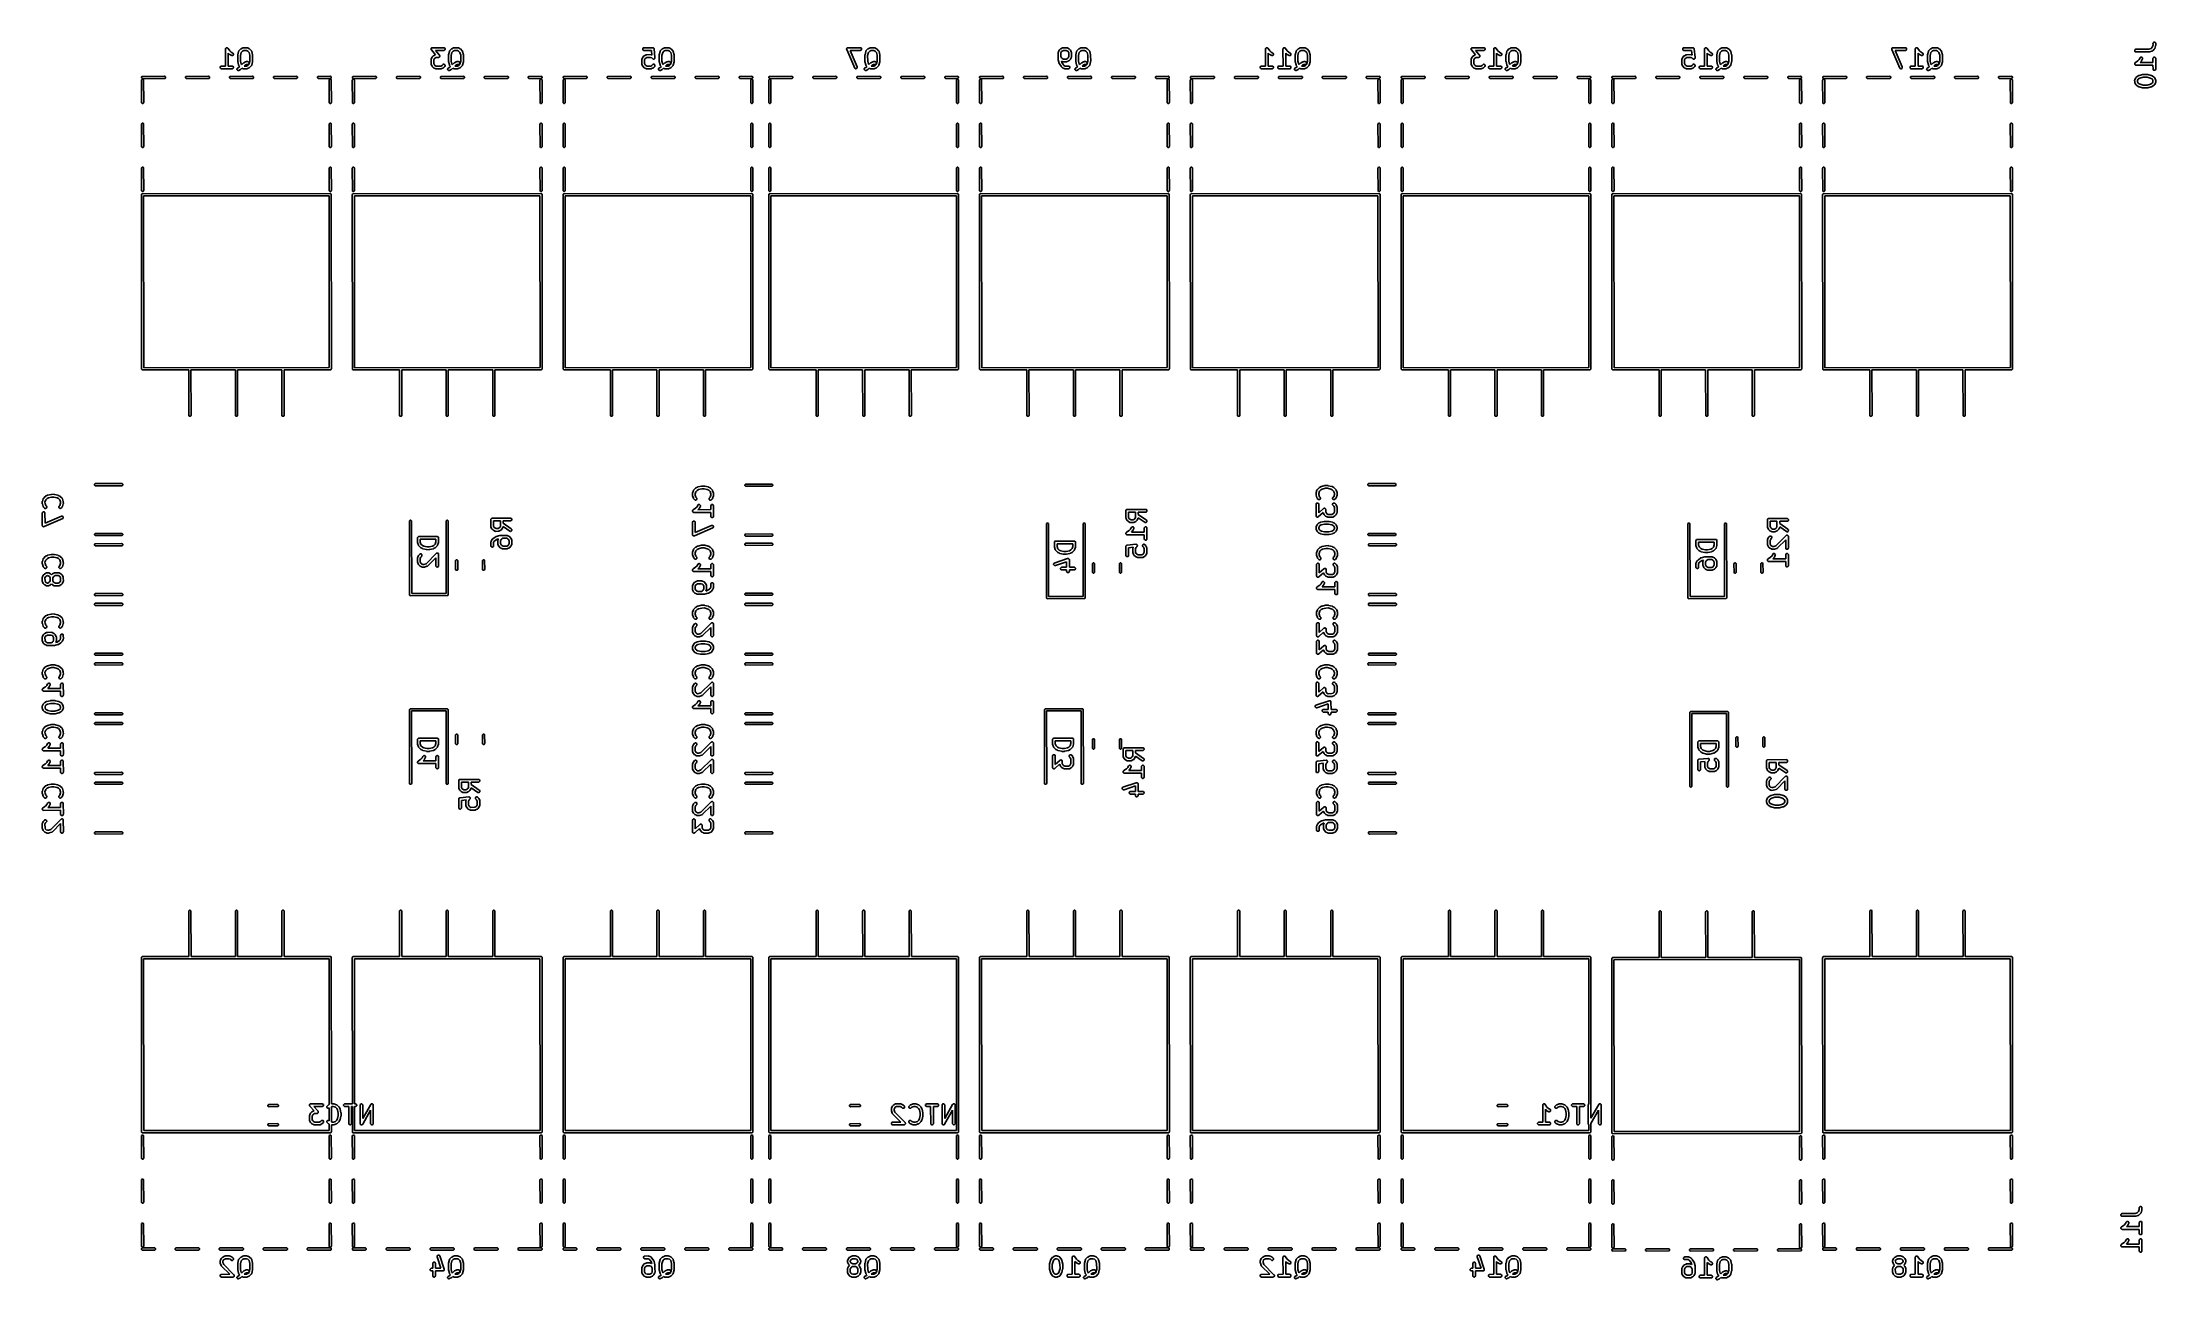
# Model space of a CAD drawing. Extents: x 195 to 310, y -208 to -141.
import ezdxf

# ---------------------------------------------------------------- set-up
doc = ezdxf.new("R2010")
doc.units = 0
doc.layers.add('BLACK', color=7, linetype='CONTINUOUS')

msp = doc.modelspace()

# ---------------------------------------------------------------- linework, layer by layer
at = {"layer": 'BLACK', "linetype": 'CONTINUOUS'}
for p, q in [((204.90119, -141.10474), (204.901205, -141.104663)), ((204.901195, -141.104766), (204.90119, -141.10474)), ((204.90119, -141.104819), (204.901195, -141.104766)), ((204.902504, -142.030702), (204.90119, -141.104819)), ((204.901205, -141.104663), (204.902631, -141.090187)), ((204.902631, -141.090187), (204.905472, -141.083326)), ((204.905472, -141.083326), (204.906929, -141.076046)), ((204.906929, -141.076046), (204.911017, -141.06994)), ((204.911017, -141.06994), (204.91383, -141.063151)), ((204.91383, -141.063151), (204.91908, -141.0579)), ((204.91908, -141.0579), (204.923212, -141.051731)), ((204.923212, -141.051731), (204.929326, -141.047654)), ((204.929326, -141.047654), (204.934522, -141.042459)), ((204.934522, -141.042459), (204.941382, -141.039617)), ((204.941382, -141.039617), (204.947561, -141.035498)), ((204.947561, -141.035498), (204.954769, -141.034072)), ((204.954769, -141.034072), (204.961558, -141.03126)), ((204.961558, -141.03126), (204.968985, -141.03126)), ((204.968985, -141.03126), (204.976269, -141.029819)), ((204.976269, -141.029819), (204.983474, -141.03126)), ((204.983474, -141.03126), (204.990822, -141.03126)), ((204.990822, -141.03126), (204.997682, -141.034101)), ((204.997682, -141.034101), (205.004963, -141.035558)), ((205.004963, -141.035558), (205.011068, -141.039646)), ((205.011068, -141.039646), (205.017858, -141.042459)), ((205.017858, -141.042459), (205.023108, -141.047709)), ((205.023108, -141.047709), (205.029278, -141.051841)), ((205.029278, -141.051841), (205.033567, -141.058168)), ((205.033567, -141.058168), (205.03855, -141.063151)), ((205.03855, -141.063151), (205.041071, -141.069238)), ((205.041071, -141.069238), (205.132985, -141.204825)), ((205.114162, -141.394646), (205.050092, -141.3318)), ((205.050092, -141.3318), (205.051084, -142.030337)), ((205.120682, -141.402164), (205.114162, -141.394646)), ((205.123875, -141.404174), (205.120682, -141.402164)), ((205.124998, -141.405275), (205.123875, -141.404174)), ((205.12683, -141.406033), (205.124998, -141.405275)), ((205.133125, -141.409996), (205.12683, -141.406033)), ((205.132985, -141.204825), (205.213276, -141.283581)), ((205.242094, -141.46287), (205.133125, -141.409996)), ((205.213276, -141.283581), (205.295445, -141.323451)), ((205.271284, -141.464944), (205.242094, -141.46287)), ((205.299046, -141.45569), (205.271284, -141.464944)), ((205.295445, -141.323451), (205.307888, -141.331283)), ((205.321153, -141.436517), (205.299046, -141.45569)), ((205.307888, -141.331283), (205.327061, -141.353391)), ((205.334241, -141.410342), (205.321153, -141.436517)), ((205.327061, -141.353391), (205.336315, -141.381152)), ((205.336315, -141.381152), (205.334241, -141.410342)), ((205.567857, -141.438152), (205.568108, -141.435598)), ((205.569217, -141.766588), (205.567857, -141.438152)), ((205.567946, -141.434506), (205.5684, -141.432634)), ((205.568108, -141.435598), (205.567946, -141.434506)), ((205.567946, -141.775131), (205.569217, -141.766588)), ((205.56929, -141.784223), (205.567946, -141.775131)), ((205.5684, -141.432634), (205.569298, -141.42352)), ((205.569298, -141.786117), (205.56929, -141.784223)), ((205.569298, -141.42352), (205.572474, -141.415851)), ((205.56972, -141.787138), (205.569298, -141.786117)), ((205.570096, -141.789675), (205.56972, -141.787138)), ((205.616917, -141.971666), (205.570096, -141.789675)), ((205.572474, -141.415851), (205.617715, -141.229486)), ((205.617715, -141.229486), (205.622662, -141.21564)), ((205.622662, -141.21564), (205.625982, -141.211158)), ((205.625982, -141.211158), (205.628116, -141.206008)), ((205.628116, -141.206008), (205.634997, -141.198991)), ((205.634997, -141.198991), (205.640084, -141.192128)), ((205.640084, -141.192128), (205.644085, -141.189726)), ((205.644085, -141.189726), (205.732681, -141.099405)), ((205.75665, -141.287311), (205.716536, -141.452559)), ((205.716536, -141.452559), (205.717839, -141.767313)), ((205.717839, -141.767313), (205.758532, -141.925485)), ((205.732681, -141.099405), (205.738431, -141.094684)), ((205.738431, -141.094684), (205.73973, -141.093188)), ((205.73973, -141.093188), (205.74114, -141.092461)), ((205.74114, -141.092461), (205.744046, -141.090077)), ((205.744046, -141.090077), (205.752861, -141.086425)), ((205.752861, -141.086425), (205.847411, -141.037737)), ((205.827118, -141.21547), (205.75665, -141.287311)), ((205.896563, -141.179709), (205.827118, -141.21547)), ((205.847411, -141.037737), (205.861142, -141.032482)), ((205.861142, -141.032482), (205.863831, -141.03229)), ((205.863831, -141.03229), (205.86632, -141.03126)), ((205.86632, -141.03126), (205.879659, -141.031166)), ((205.879659, -141.031166), (205.890332, -141.030408)), ((205.890332, -141.030408), (205.892339, -141.031077)), ((205.892339, -141.031077), (206.071428, -141.029819)), ((205.895713, -141.848332), (205.990268, -141.799641)), ((206.051732, -141.178619), (205.896563, -141.179709)), ((205.990268, -141.799641), (206.003999, -141.794386)), ((206.003999, -141.794386), (206.006688, -141.794194)), ((206.006688, -141.794194), (206.009177, -141.793164)), ((206.009177, -141.793164), (206.023918, -141.79297)), ((206.023918, -141.79297), (206.033189, -141.792312)), ((206.033189, -141.792312), (206.034739, -141.792828)), ((206.034739, -141.792828), (206.119047, -141.791723)), ((206.120055, -141.21177), (206.051732, -141.178619)), ((206.071428, -141.029819), (206.08606, -141.03126)), ((206.08606, -141.03126), (206.088549, -141.032291)), ((206.088549, -141.032291), (206.091237, -141.032482)), ((206.091237, -141.032482), (206.10423, -141.038786)), ((206.10423, -141.038786), (206.113096, -141.042459)), ((206.113096, -141.042459), (206.114318, -141.043681)), ((206.114318, -141.043681), (206.200207, -141.085356)), ((206.119047, -141.791723), (206.133679, -141.793164)), ((206.193847, -141.284152), (206.120055, -141.21177)), ((206.133679, -141.793164), (206.160715, -141.804363)), ((206.160715, -141.804363), (206.181407, -141.825055)), ((206.181407, -141.825055), (206.192606, -141.852091)), ((206.23454, -141.442323), (206.193847, -141.284152)), ((206.195729, -141.922325), (206.235843, -141.757077)), ((206.200207, -141.085356), (206.206506, -141.08932)), ((206.206506, -141.08932), (206.208334, -141.090078)), ((206.208334, -141.090078), (206.209453, -141.091175)), ((206.209453, -141.091175), (206.21265, -141.093188)), ((206.21265, -141.093188), (206.219174, -141.100711)), ((206.219174, -141.100711), (206.314937, -141.194643)), ((206.235843, -141.757077), (206.23454, -141.442323)), ((206.314937, -141.194643), (206.324265, -141.206008)), ((206.324265, -141.206008), (206.326399, -141.211161)), ((206.326399, -141.211161), (206.329718, -141.21564)), ((206.329718, -141.21564), (206.332117, -141.224968)), ((206.332117, -141.224968), (206.335463, -141.233045)), ((206.379905, -141.793785), (206.334665, -141.980151)), ((206.335463, -141.233045), (206.335463, -141.23797)), ((206.335463, -141.23797), (206.382284, -141.419962)), ((206.383082, -141.786117), (206.379905, -141.793785)), ((206.382284, -141.419962), (206.382659, -141.422498)), ((206.382659, -141.422498), (206.383082, -141.42352)), ((206.383082, -141.42352), (206.383089, -141.425413)), ((206.383979, -141.777002), (206.383082, -141.786117)), ((206.383089, -141.425413), (206.384434, -141.434506)), ((206.384434, -141.434506), (206.383162, -141.443048)), ((206.383162, -141.443048), (206.384523, -141.771485)), ((206.384434, -141.775131), (206.383979, -141.777002)), ((206.384523, -141.771485), (206.384271, -141.774038)), ((206.384271, -141.774038), (206.384434, -141.775131)), ((216.115476, -141.676247), (216.116917, -141.661615)), ((216.116768, -141.902851), (216.115476, -141.676247)), ((216.116107, -141.114525), (216.116917, -141.102371)), ((216.116917, -141.11692), (216.116107, -141.114525)), ((216.116917, -141.090187), (216.117884, -141.08785)), ((216.116917, -141.102371), (216.116917, -141.090187)), ((216.116917, -141.119451), (216.116917, -141.11692)), ((216.12158, -141.130708), (216.116917, -141.119451)), ((216.116917, -141.661615), (216.117948, -141.659125)), ((216.117884, -141.08785), (216.118053, -141.085327)), ((216.117948, -141.659125), (216.118139, -141.656438)), ((216.118053, -141.085327), (216.123455, -141.074401)), ((216.118139, -141.656438), (216.124443, -141.643444)), ((216.125482, -141.142246), (216.12158, -141.130708)), ((216.123455, -141.074401), (216.128116, -141.063151)), ((216.124443, -141.643444), (216.128116, -141.634579)), ((216.127567, -141.145163), (216.125482, -141.142246)), ((216.128116, -141.146487), (216.127567, -141.145163)), ((216.128116, -141.063151), (216.129902, -141.061364)), ((216.129511, -141.147882), (216.128116, -141.146487)), ((216.128116, -141.634579), (216.129338, -141.633356)), ((216.129338, -141.633356), (216.171013, -141.547468)), ((216.134033, -141.154207), (216.129511, -141.147882)), ((216.129902, -141.061364), (216.131025, -141.059095)), ((216.131025, -141.059095), (216.140197, -141.051069)), ((216.362068, -141.413368), (216.134033, -141.154207)), ((216.140197, -141.051069), (216.148808, -141.042459)), ((216.148808, -141.042459), (216.151144, -141.04149)), ((216.151144, -141.04149), (216.153049, -141.039825)), ((216.153049, -141.039825), (216.164586, -141.035923)), ((216.164586, -141.035923), (216.175844, -141.03126)), ((216.171013, -141.547468), (216.174977, -141.541168)), ((216.174977, -141.541168), (216.175735, -141.539341)), ((216.175735, -141.539341), (216.176865, -141.53817)), ((216.175844, -141.03126), (216.178392, -141.031254)), ((216.176865, -141.53817), (216.178845, -141.535025)), ((216.178392, -141.031254), (216.18077, -141.03045)), ((216.178845, -141.535025), (216.185339, -141.529392)), ((216.18077, -141.03045), (216.192359, -141.031222)), ((216.185339, -141.529392), (216.232681, -141.480357)), ((216.192359, -141.031222), (216.809523, -141.029819)), ((216.232681, -141.480357), (216.23843, -141.475638)), ((216.23843, -141.475638), (216.23973, -141.47414)), ((216.23973, -141.47414), (216.241143, -141.473412)), ((216.241143, -141.473412), (216.244046, -141.47103)), ((216.244046, -141.47103), (216.252856, -141.46738)), ((216.252856, -141.46738), (216.347411, -141.418689)), ((216.297528, -141.627412), (216.264231, -141.696034)), ((216.264231, -141.696034), (216.265387, -141.89877)), ((216.327772, -141.596085), (216.297528, -141.627412)), ((216.396629, -141.560627), (216.327772, -141.596085)), ((216.347411, -141.418689), (216.361142, -141.413434)), ((216.824155, -141.178378), (216.354175, -141.179446)), ((216.354175, -141.179446), (216.580252, -141.436383)), ((216.361142, -141.413434), (216.362068, -141.413368)), ((216.523423, -141.559467), (216.396629, -141.560627)), ((216.533515, -141.56014), (216.523423, -141.559467)), ((216.535839, -141.559353), (216.533515, -141.56014)), ((216.538441, -141.55933), (216.535839, -141.559353)), ((216.549698, -141.554666), (216.538441, -141.55933)), ((216.561236, -141.550765), (216.549698, -141.554666)), ((216.56314, -141.549099), (216.561236, -141.550765)), ((216.565477, -141.548131), (216.56314, -141.549099)), ((216.574087, -141.53952), (216.565477, -141.548131)), ((216.58326, -141.531495), (216.574087, -141.53952)), ((216.580252, -141.436383), (216.584773, -141.442707)), ((216.584382, -141.529225), (216.58326, -141.531495)), ((216.586169, -141.527439), (216.584382, -141.529225)), ((216.584773, -141.442707), (216.586169, -141.444103)), ((216.586169, -141.444103), (216.586717, -141.445426)), ((216.590829, -141.516188), (216.586169, -141.527439)), ((216.586717, -141.445426), (216.588803, -141.448344)), ((216.588803, -141.448344), (216.592704, -141.459881)), ((216.596232, -141.505263), (216.590829, -141.516188)), ((216.592704, -141.459881), (216.597368, -141.471139)), ((216.5964, -141.502739), (216.596232, -141.505263)), ((216.597368, -141.500403), (216.5964, -141.502739)), ((216.597368, -141.471139), (216.597368, -141.473669)), ((216.597368, -141.473669), (216.598178, -141.476065)), ((216.598178, -141.476065), (216.597368, -141.488218)), ((216.597368, -141.488218), (216.597368, -141.500403)), ((216.809523, -141.029819), (216.824155, -141.03126)), ((216.824155, -141.03126), (216.851191, -141.042459)), ((216.851191, -141.167179), (216.824155, -141.178378)), ((216.851191, -141.042459), (216.871883, -141.063151)), ((216.871883, -141.146487), (216.851191, -141.167179)), ((216.871883, -141.063151), (216.883082, -141.090187)), ((216.883082, -141.119451), (216.871883, -141.146487)), ((216.883082, -141.090187), (216.883082, -141.119451)), ((217.067857, -141.438152), (217.068108, -141.435598)), ((217.069217, -141.766588), (217.067857, -141.438152)), ((217.067946, -141.434506), (217.0684, -141.432634)), ((217.068108, -141.435598), (217.067946, -141.434506)), ((217.067946, -141.775131), (217.069217, -141.766588)), ((217.06929, -141.784223), (217.067946, -141.775131)), ((217.0684, -141.432634), (217.069298, -141.42352)), ((217.069298, -141.786117), (217.06929, -141.784223)), ((217.069298, -141.42352), (217.072474, -141.415851)), ((217.06972, -141.787138), (217.069298, -141.786117)), ((217.070096, -141.789675), (217.06972, -141.787138)), ((217.116917, -141.971666), (217.070096, -141.789675)), ((217.072474, -141.415851), (217.117715, -141.229486)), ((217.117715, -141.229486), (217.122662, -141.21564)), ((217.122662, -141.21564), (217.125982, -141.211158)), ((217.125982, -141.211158), (217.128116, -141.206008)), ((217.128116, -141.206008), (217.134997, -141.198991)), ((217.134997, -141.198991), (217.140084, -141.192128)), ((217.140084, -141.192128), (217.144085, -141.189726)), ((217.144085, -141.189726), (217.232681, -141.099405)), ((217.25665, -141.287311), (217.216536, -141.452559)), ((217.216536, -141.452559), (217.217839, -141.767313)), ((217.217839, -141.767313), (217.258532, -141.925485)), ((217.232681, -141.099405), (217.238431, -141.094684)), ((217.238431, -141.094684), (217.23973, -141.093188)), ((217.23973, -141.093188), (217.24114, -141.092461)), ((217.24114, -141.092461), (217.244046, -141.090077)), ((217.244046, -141.090077), (217.252861, -141.086425)), ((217.252861, -141.086425), (217.347411, -141.037737)), ((217.327118, -141.21547), (217.25665, -141.287311)), ((217.396563, -141.179709), (217.327118, -141.21547)), ((217.347411, -141.037737), (217.361142, -141.032482)), ((217.361142, -141.032482), (217.363831, -141.03229)), ((217.363831, -141.03229), (217.36632, -141.03126)), ((217.36632, -141.03126), (217.379659, -141.031166)), ((217.379659, -141.031166), (217.390332, -141.030408)), ((217.390332, -141.030408), (217.392339, -141.031077)), ((217.392339, -141.031077), (217.571428, -141.029819)), ((217.395713, -141.848332), (217.490268, -141.799641)), ((217.551732, -141.178619), (217.396563, -141.179709)), ((217.490268, -141.799641), (217.503999, -141.794386)), ((217.503999, -141.794386), (217.506688, -141.794194)), ((217.506688, -141.794194), (217.509177, -141.793164)), ((217.509177, -141.793164), (217.523918, -141.79297)), ((217.523918, -141.79297), (217.533189, -141.792312)), ((217.533189, -141.792312), (217.534739, -141.792828)), ((217.534739, -141.792828), (217.619047, -141.791723)), ((217.620055, -141.21177), (217.551732, -141.178619)), ((217.571428, -141.029819), (217.58606, -141.03126)), ((217.58606, -141.03126), (217.588549, -141.032291)), ((217.588549, -141.032291), (217.591237, -141.032482)), ((217.591237, -141.032482), (217.60423, -141.038786)), ((217.60423, -141.038786), (217.613096, -141.042459)), ((217.613096, -141.042459), (217.614318, -141.043681)), ((217.614318, -141.043681), (217.700207, -141.085356)), ((217.619047, -141.791723), (217.633679, -141.793164)), ((217.693847, -141.284152), (217.620055, -141.21177)), ((217.633679, -141.793164), (217.660715, -141.804363)), ((217.660715, -141.804363), (217.681407, -141.825055)), ((217.681407, -141.825055), (217.692606, -141.852091)), ((217.73454, -141.442323), (217.693847, -141.284152)), ((217.695729, -141.922325), (217.735843, -141.757077)), ((217.700207, -141.085356), (217.706506, -141.08932)), ((217.706506, -141.08932), (217.708334, -141.090078)), ((217.708334, -141.090078), (217.709453, -141.091175)), ((217.709453, -141.091175), (217.71265, -141.093188)), ((217.71265, -141.093188), (217.719174, -141.100711)), ((217.719174, -141.100711), (217.814937, -141.194643)), ((217.735843, -141.757077), (217.73454, -141.442323)), ((217.814937, -141.194643), (217.824265, -141.206008)), ((217.824265, -141.206008), (217.826399, -141.211161)), ((217.826399, -141.211161), (217.829718, -141.21564)), ((217.829718, -141.21564), (217.832117, -141.224968)), ((217.832117, -141.224968), (217.835463, -141.233045)), ((217.879905, -141.793785), (217.834665, -141.980151)), ((217.835463, -141.233045), (217.835463, -141.23797)), ((217.835463, -141.23797), (217.882284, -141.419962)), ((217.883082, -141.786117), (217.879905, -141.793785)), ((217.882284, -141.419962), (217.882659, -141.422498)), ((217.882659, -141.422498), (217.883082, -141.42352)), ((217.883082, -141.42352), (217.883089, -141.425413)), ((217.883979, -141.777002), (217.883082, -141.786117)), ((217.883089, -141.425413), (217.884434, -141.434506)), ((217.884434, -141.434506), (217.883162, -141.443048)), ((217.883162, -141.443048), (217.884523, -141.771485)), ((217.884434, -141.775131), (217.883979, -141.777002)), ((217.884523, -141.771485), (217.884271, -141.774038)), ((217.884271, -141.774038), (217.884434, -141.775131)), ((227.615476, -141.676247), (227.616917, -141.661615)), ((227.616768, -141.902851), (227.615476, -141.676247)), ((227.616917, -141.661615), (227.617948, -141.659125)), ((227.617948, -141.659125), (227.618139, -141.656438)), ((227.618139, -141.656438), (227.624443, -141.643444)), ((227.624443, -141.643444), (227.628116, -141.634579)), ((227.628116, -141.634579), (227.629338, -141.633356)), ((227.629338, -141.633356), (227.671013, -141.547468)), ((227.664536, -141.090187), (227.675735, -141.063151)), ((227.664536, -141.119451), (227.664536, -141.090187)), ((227.675735, -141.146487), (227.664536, -141.119451)), ((227.671013, -141.547468), (227.674977, -141.541168)), ((227.674977, -141.541168), (227.675735, -141.539341)), ((227.675735, -141.063151), (227.696427, -141.042459)), ((227.696427, -141.167179), (227.675735, -141.146487)), ((227.675735, -141.539341), (227.676865, -141.53817)), ((227.676865, -141.53817), (227.678845, -141.535025)), ((227.678845, -141.535025), (227.685339, -141.529392)), ((227.685339, -141.529392), (227.732681, -141.480357)), ((227.696427, -141.042459), (227.723463, -141.03126)), ((227.723463, -141.178378), (227.696427, -141.167179)), ((227.723463, -141.03126), (228.214285, -141.029819)), ((227.738095, -141.179819), (227.723463, -141.178378)), ((227.732681, -141.480357), (227.73843, -141.475638)), ((228.146486, -141.17862), (227.738095, -141.179819)), ((227.73843, -141.475638), (227.73973, -141.47414)), ((227.73973, -141.47414), (227.741143, -141.473412)), ((227.741143, -141.473412), (227.744046, -141.47103)), ((227.744046, -141.47103), (227.752856, -141.46738)), ((227.752856, -141.46738), (227.847411, -141.418689)), ((227.797528, -141.627412), (227.764231, -141.696034)), ((227.764231, -141.696034), (227.765387, -141.89877)), ((227.827772, -141.596085), (227.797528, -141.627412)), ((227.896523, -141.560682), (227.827772, -141.596085)), ((227.847411, -141.418689), (227.861142, -141.413434)), ((227.861142, -141.413434), (227.863831, -141.413242)), ((227.863831, -141.413242), (227.86632, -141.412212)), ((227.86632, -141.412212), (227.879389, -141.412137)), ((227.879389, -141.412137), (227.890332, -141.41136)), ((227.890332, -141.41136), (227.892441, -141.412063)), ((227.892441, -141.412063), (228.119047, -141.410771)), ((228.099259, -141.559526), (227.896523, -141.560682)), ((228.167881, -141.592823), (228.099259, -141.559526)), ((228.119047, -141.410771), (228.133679, -141.412212)), ((228.133679, -141.412212), (228.136168, -141.413243)), ((228.136168, -141.413243), (228.138856, -141.413434)), ((228.138856, -141.413434), (228.151849, -141.419738)), ((228.172333, -141.429677), (228.146486, -141.17862)), ((228.151849, -141.419738), (228.160715, -141.423411)), ((228.160715, -141.423411), (228.161937, -141.424633)), ((228.161937, -141.424633), (228.172333, -141.429677)), ((228.202908, -141.626639), (228.167881, -141.592823)), ((228.204, -141.628675), (228.202908, -141.626639)), ((228.210663, -141.634126), (228.204, -141.628675)), ((228.220236, -141.643369), (228.210663, -141.634126)), ((228.214285, -141.029819), (228.219696, -141.030351)), ((228.219696, -141.030351), (228.221525, -141.030169)), ((228.223724, -141.644814), (228.220236, -141.643369)), ((228.221525, -141.030169), (228.223311, -141.030707)), ((228.223311, -141.030707), (228.228917, -141.03126)), ((228.226648, -141.647206), (228.223724, -141.644814)), ((228.237145, -141.650373), (228.226648, -141.647206)), ((228.228917, -141.03126), (228.239043, -141.035454)), ((228.247272, -141.654568), (228.237145, -141.650373)), ((228.239043, -141.035454), (228.249541, -141.038622)), ((228.251048, -141.654568), (228.247272, -141.654568)), ((228.249541, -141.038622), (228.252464, -141.041013)), ((228.254664, -141.655659), (228.251048, -141.654568)), ((228.252464, -141.041013), (228.255953, -141.042459)), ((228.265574, -141.654568), (228.254664, -141.655659)), ((228.255953, -141.042459), (228.263706, -141.050212)), ((228.263706, -141.050212), (228.272189, -141.057153)), ((228.276535, -141.654568), (228.265574, -141.654568)), ((228.272189, -141.057153), (228.273973, -141.060479)), ((228.273973, -141.060479), (228.276645, -141.063151)), ((228.280023, -141.653122), (228.276535, -141.654568)), ((228.276645, -141.063151), (228.28084, -141.07328)), ((228.283783, -141.652747), (228.280023, -141.653122)), ((228.28084, -141.07328), (228.286023, -141.08294)), ((228.293446, -141.647562), (228.283783, -141.652747)), ((228.286023, -141.08294), (228.286413, -141.086733)), ((228.286413, -141.086733), (228.287844, -141.090187)), ((228.287844, -141.090187), (228.287844, -141.100627)), ((228.287844, -141.100627), (228.336532, -141.573546)), ((228.303571, -141.643369), (228.293446, -141.647562)), ((228.306241, -141.640698), (228.303571, -141.643369)), ((228.30957, -141.638913), (228.306241, -141.640698)), ((228.316515, -141.630424), (228.30957, -141.638913)), ((228.324264, -141.622676), (228.316515, -141.630424)), ((228.325708, -141.619189), (228.324264, -141.622676)), ((228.328101, -141.616265), (228.325708, -141.619189)), ((228.331269, -141.605764), (228.328101, -141.616265)), ((228.335463, -141.59564), (228.331269, -141.605764)), ((228.336554, -141.588249), (228.335463, -141.591864)), ((228.335463, -141.591864), (228.335463, -141.59564)), ((228.336532, -141.573546), (228.336554, -141.588249)), ((228.567857, -141.438152), (228.568108, -141.435598)), ((228.569217, -141.766588), (228.567857, -141.438152)), ((228.567946, -141.434506), (228.5684, -141.432634)), ((228.568108, -141.435598), (228.567946, -141.434506)), ((228.567946, -141.775131), (228.569217, -141.766588)), ((228.56929, -141.784223), (228.567946, -141.775131)), ((228.5684, -141.432634), (228.569298, -141.42352)), ((228.569298, -141.786117), (228.56929, -141.784223)), ((228.569298, -141.42352), (228.572474, -141.415851)), ((228.56972, -141.787138), (228.569298, -141.786117)), ((228.570096, -141.789675), (228.56972, -141.787138)), ((228.616917, -141.971666), (228.570096, -141.789675)), ((228.572474, -141.415851), (228.617715, -141.229486)), ((228.617715, -141.229486), (228.622662, -141.21564)), ((228.622662, -141.21564), (228.625982, -141.211158)), ((228.625982, -141.211158), (228.628116, -141.206008)), ((228.628116, -141.206008), (228.634997, -141.198991)), ((228.634997, -141.198991), (228.640084, -141.192128)), ((228.640084, -141.192128), (228.644085, -141.189726)), ((228.644085, -141.189726), (228.732681, -141.099405)), ((228.75665, -141.287311), (228.716536, -141.452559)), ((228.716536, -141.452559), (228.717839, -141.767313)), ((228.717839, -141.767313), (228.758532, -141.925485)), ((228.732681, -141.099405), (228.738431, -141.094684)), ((228.738431, -141.094684), (228.73973, -141.093188)), ((228.73973, -141.093188), (228.74114, -141.092461)), ((228.74114, -141.092461), (228.744046, -141.090077)), ((228.744046, -141.090077), (228.752861, -141.086425)), ((228.752861, -141.086425), (228.847411, -141.037737)), ((228.827118, -141.21547), (228.75665, -141.287311)), ((228.896563, -141.179709), (228.827118, -141.21547)), ((228.847411, -141.037737), (228.861142, -141.032482)), ((228.861142, -141.032482), (228.863831, -141.03229)), ((228.863831, -141.03229), (228.86632, -141.03126)), ((228.86632, -141.03126), (228.879659, -141.031166)), ((228.879659, -141.031166), (228.890332, -141.030408)), ((228.890332, -141.030408), (228.892339, -141.031077)), ((228.892339, -141.031077), (229.071428, -141.029819)), ((228.895713, -141.848332), (228.990268, -141.799641)), ((229.051732, -141.178619), (228.896563, -141.179709)), ((228.990268, -141.799641), (229.003999, -141.794386)), ((229.003999, -141.794386), (229.006688, -141.794194)), ((229.006688, -141.794194), (229.009177, -141.793164)), ((229.009177, -141.793164), (229.023918, -141.79297)), ((229.023918, -141.79297), (229.033189, -141.792312)), ((229.033189, -141.792312), (229.034739, -141.792828)), ((229.034739, -141.792828), (229.119047, -141.791723)), ((229.120055, -141.21177), (229.051732, -141.178619)), ((229.071428, -141.029819), (229.08606, -141.03126)), ((229.08606, -141.03126), (229.088549, -141.032291)), ((229.088549, -141.032291), (229.091237, -141.032482)), ((229.091237, -141.032482), (229.10423, -141.038786)), ((229.10423, -141.038786), (229.113096, -141.042459)), ((229.113096, -141.042459), (229.114318, -141.043681)), ((229.114318, -141.043681), (229.200207, -141.085356)), ((229.119047, -141.791723), (229.133679, -141.793164)), ((229.193847, -141.284152), (229.120055, -141.21177)), ((229.133679, -141.793164), (229.160715, -141.804363)), ((229.160715, -141.804363), (229.181407, -141.825055)), ((229.181407, -141.825055), (229.192606, -141.852091)), ((229.23454, -141.442323), (229.193847, -141.284152)), ((229.195729, -141.922325), (229.235843, -141.757077)), ((229.200207, -141.085356), (229.206506, -141.08932)), ((229.206506, -141.08932), (229.208334, -141.090078)), ((229.208334, -141.090078), (229.209453, -141.091175)), ((229.209453, -141.091175), (229.21265, -141.093188)), ((229.21265, -141.093188), (229.219174, -141.100711)), ((229.219174, -141.100711), (229.314937, -141.194643)), ((229.235843, -141.757077), (229.23454, -141.442323)), ((229.314937, -141.194643), (229.324265, -141.206008)), ((229.324265, -141.206008), (229.326399, -141.211161)), ((229.326399, -141.211161), (229.329718, -141.21564)), ((229.329718, -141.21564), (229.332117, -141.224968)), ((229.332117, -141.224968), (229.335463, -141.233045)), ((229.379905, -141.793785), (229.334665, -141.980151)), ((229.335463, -141.233045), (229.335463, -141.23797)), ((229.335463, -141.23797), (229.382284, -141.419962)), ((229.383082, -141.786117), (229.379905, -141.793785)), ((229.382284, -141.419962), (229.382659, -141.422498)), ((229.382659, -141.422498), (229.383082, -141.42352)), ((229.383082, -141.42352), (229.383089, -141.425413)), ((229.383979, -141.777002), (229.383082, -141.786117)), ((229.383089, -141.425413), (229.384434, -141.434506)), ((229.384434, -141.434506), (229.383162, -141.443048)), ((229.383162, -141.443048), (229.384523, -141.771485)), ((229.384434, -141.775131), (229.383979, -141.777002)), ((229.384523, -141.771485), (229.384271, -141.774038)), ((229.384271, -141.774038), (229.384434, -141.775131)), ((238.792375, -141.091085), (238.792548, -141.090652)), ((238.792548, -141.105264), (238.792375, -141.091085)), ((238.792548, -141.090187), (238.797969, -141.077097)), ((238.792548, -141.090652), (238.792548, -141.090187)), ((238.792548, -141.119451), (238.792548, -141.105264)), ((238.792726, -141.119881), (238.792548, -141.119451)), ((238.792732, -141.120346), (238.792726, -141.119881)), ((238.797171, -141.134363), (238.792732, -141.120346)), ((239.23283, -142.147244), (238.797171, -141.134363)), ((238.797969, -141.077097), (238.803243, -141.063915)), ((238.803243, -141.063915), (238.803568, -141.063581)), ((238.803568, -141.063581), (238.803747, -141.063151)), ((238.803747, -141.063151), (238.813766, -141.053131)), ((238.813766, -141.053131), (238.823682, -141.042971)), ((238.823682, -141.042971), (238.82411, -141.042787)), ((238.82411, -141.042787), (238.824439, -141.042459)), ((238.824439, -141.042459), (238.837539, -141.037032)), ((238.837539, -141.037032), (238.85058, -141.031444)), ((238.85058, -141.031444), (238.851044, -141.031438)), ((238.851044, -141.031438), (238.851475, -141.03126)), ((238.851475, -141.03126), (238.868636, -141.031223)), ((238.868636, -141.031223), (238.879841, -141.031087)), ((238.879841, -141.031087), (238.880122, -141.031199)), ((238.880122, -141.031199), (239.532773, -141.029819)), ((239.547405, -141.178378), (238.978359, -141.179581)), ((238.978359, -141.179581), (239.363614, -142.075275)), ((239.532773, -141.029819), (239.547405, -141.03126)), ((239.547405, -141.03126), (239.574441, -141.042459)), ((239.574441, -141.167179), (239.547405, -141.178378)), ((239.574441, -141.042459), (239.595133, -141.063151)), ((239.595133, -141.146487), (239.574441, -141.167179)), ((239.595133, -141.063151), (239.606332, -141.090187)), ((239.606332, -141.119451), (239.595133, -141.146487)), ((239.606332, -141.090187), (239.606332, -141.119451)), ((239.791107, -141.438152), (239.791358, -141.435598)), ((239.792467, -141.766588), (239.791107, -141.438152)), ((239.791196, -141.434506), (239.79165, -141.432634)), ((239.791358, -141.435598), (239.791196, -141.434506)), ((239.791196, -141.775131), (239.792467, -141.766588)), ((239.79254, -141.784223), (239.791196, -141.775131)), ((239.79165, -141.432634), (239.792548, -141.42352)), ((239.792548, -141.786117), (239.79254, -141.784223)), ((239.792548, -141.42352), (239.795724, -141.415851)), ((239.79297, -141.787138), (239.792548, -141.786117)), ((239.793346, -141.789675), (239.79297, -141.787138)), ((239.840167, -141.971666), (239.793346, -141.789675)), ((239.795724, -141.415851), (239.840965, -141.229486)), ((239.840965, -141.229486), (239.845912, -141.21564)), ((239.845912, -141.21564), (239.849232, -141.211158)), ((239.849232, -141.211158), (239.851366, -141.206008)), ((239.851366, -141.206008), (239.858247, -141.198991)), ((239.858247, -141.198991), (239.863334, -141.192128)), ((239.863334, -141.192128), (239.867335, -141.189726)), ((239.867335, -141.189726), (239.955931, -141.099405)), ((239.9799, -141.287311), (239.939786, -141.452559)), ((239.939786, -141.452559), (239.941089, -141.767313)), ((239.941089, -141.767313), (239.981782, -141.925485)), ((239.955931, -141.099405), (239.961681, -141.094684)), ((239.961681, -141.094684), (239.96298, -141.093188)), ((239.96298, -141.093188), (239.96439, -141.092461)), ((239.96439, -141.092461), (239.967296, -141.090077)), ((239.967296, -141.090077), (239.976111, -141.086425)), ((239.976111, -141.086425), (240.070661, -141.037737)), ((240.050368, -141.21547), (239.9799, -141.287311)), ((240.119813, -141.179709), (240.050368, -141.21547)), ((240.070661, -141.037737), (240.084392, -141.032482)), ((240.084392, -141.032482), (240.087081, -141.03229)), ((240.087081, -141.03229), (240.08957, -141.03126)), ((240.08957, -141.03126), (240.102909, -141.031166)), ((240.102909, -141.031166), (240.113582, -141.030408)), ((240.113582, -141.030408), (240.115589, -141.031077)), ((240.115589, -141.031077), (240.294678, -141.029819)), ((240.118963, -141.848332), (240.213518, -141.799641)), ((240.274982, -141.178619), (240.119813, -141.179709)), ((240.213518, -141.799641), (240.227249, -141.794386)), ((240.227249, -141.794386), (240.229938, -141.794194)), ((240.229938, -141.794194), (240.232427, -141.793164)), ((240.232427, -141.793164), (240.247168, -141.79297)), ((240.247168, -141.79297), (240.256439, -141.792312)), ((240.256439, -141.792312), (240.257989, -141.792828)), ((240.257989, -141.792828), (240.342297, -141.791723)), ((240.343305, -141.21177), (240.274982, -141.178619)), ((240.294678, -141.029819), (240.30931, -141.03126)), ((240.30931, -141.03126), (240.311799, -141.032291)), ((240.311799, -141.032291), (240.314487, -141.032482)), ((240.314487, -141.032482), (240.32748, -141.038786)), ((240.32748, -141.038786), (240.336346, -141.042459)), ((240.336346, -141.042459), (240.337568, -141.043681)), ((240.337568, -141.043681), (240.423457, -141.085356)), ((240.342297, -141.791723), (240.356929, -141.793164)), ((240.417097, -141.284152), (240.343305, -141.21177)), ((240.356929, -141.793164), (240.383965, -141.804363)), ((240.383965, -141.804363), (240.404657, -141.825055)), ((240.404657, -141.825055), (240.415856, -141.852091)), ((240.45779, -141.442323), (240.417097, -141.284152)), ((240.418979, -141.922325), (240.459093, -141.757077)), ((240.423457, -141.085356), (240.429756, -141.08932)), ((240.429756, -141.08932), (240.431584, -141.090078)), ((240.431584, -141.090078), (240.432703, -141.091175)), ((240.432703, -141.091175), (240.4359, -141.093188)), ((240.4359, -141.093188), (240.442424, -141.100711)), ((240.442424, -141.100711), (240.538187, -141.194643)), ((240.459093, -141.757077), (240.45779, -141.442323)), ((240.538187, -141.194643), (240.547515, -141.206008)), ((240.547515, -141.206008), (240.549649, -141.211161)), ((240.549649, -141.211161), (240.552968, -141.21564)), ((240.552968, -141.21564), (240.555367, -141.224968)), ((240.555367, -141.224968), (240.558713, -141.233045)), ((240.603155, -141.793785), (240.557915, -141.980151)), ((240.558713, -141.233045), (240.558713, -141.23797)), ((240.558713, -141.23797), (240.605534, -141.419962)), ((240.606332, -141.786117), (240.603155, -141.793785)), ((240.605534, -141.419962), (240.605909, -141.422498)), ((240.605909, -141.422498), (240.606332, -141.42352)), ((240.606332, -141.42352), (240.606339, -141.425413)), ((240.607229, -141.777002), (240.606332, -141.786117)), ((240.606339, -141.425413), (240.607684, -141.434506)), ((240.607684, -141.434506), (240.606412, -141.443048)), ((240.606412, -141.443048), (240.607773, -141.771485)), ((240.607684, -141.775131), (240.607229, -141.777002)), ((240.607773, -141.771485), (240.607521, -141.774038)), ((240.607521, -141.774038), (240.607684, -141.775131)), ((250.338726, -141.295295), (250.340167, -141.280663)), ((250.339556, -141.523284), (250.338726, -141.295295)), ((250.338815, -141.679893), (250.340095, -141.671286)), ((250.34016, -141.688992), (250.338815, -141.679893)), ((250.339315, -141.524009), (250.339556, -141.523284)), ((250.339572, -141.52763), (250.339315, -141.524009)), ((250.340095, -141.671286), (250.339572, -141.52763)), ((250.340167, -141.690879), (250.34016, -141.688992)), ((250.340167, -141.280663), (250.341198, -141.278173)), ((250.340589, -141.6919), (250.340167, -141.690879)), ((250.340965, -141.694437), (250.340589, -141.6919)), ((250.389926, -141.884746), (250.340965, -141.694437)), ((250.341198, -141.278173), (250.341389, -141.275486)), ((250.341389, -141.275486), (250.347693, -141.262492)), ((250.347693, -141.262492), (250.351366, -141.253627)), ((250.351366, -141.253627), (250.352588, -141.252404)), ((250.352588, -141.252404), (250.394263, -141.166516)), ((250.394263, -141.166516), (250.398227, -141.160216)), ((250.398227, -141.160216), (250.398985, -141.158389)), ((250.398985, -141.158389), (250.400115, -141.157218)), ((250.400115, -141.157218), (250.402095, -141.154073)), ((250.402095, -141.154073), (250.408589, -141.14844)), ((250.408589, -141.14844), (250.455931, -141.099405)), ((250.455931, -141.099405), (250.46168, -141.094686)), ((250.46168, -141.094686), (250.46298, -141.093188)), ((250.46298, -141.093188), (250.464393, -141.09246)), ((250.464393, -141.09246), (250.467296, -141.090078)), ((250.467296, -141.090078), (250.476106, -141.086428)), ((250.476106, -141.086428), (250.570661, -141.037737)), ((250.520778, -141.24646), (250.48741, -141.315227)), ((250.48741, -141.315227), (250.488145, -141.516863)), ((250.488145, -141.516863), (250.52404, -141.586569)), ((250.561312, -141.785004), (250.511549, -141.760858)), ((250.511549, -141.760858), (250.531714, -141.839238)), ((250.551022, -141.215133), (250.520778, -141.24646)), ((250.52404, -141.586569), (250.555368, -141.616814)), ((250.619813, -141.179709), (250.551022, -141.215133)), ((250.555368, -141.616814), (250.623897, -141.650065)), ((250.562534, -141.786226), (250.561312, -141.785004)), ((250.571393, -141.789895), (250.562534, -141.786226)), ((250.570661, -141.037737), (250.584392, -141.032482)), ((250.584392, -141.796203), (250.571393, -141.789895)), ((250.584392, -141.032482), (250.587081, -141.03229)), ((250.587081, -141.796394), (250.584392, -141.796203)), ((250.587081, -141.03229), (250.58957, -141.03126)), ((250.58957, -141.797425), (250.587081, -141.796394)), ((250.58957, -141.03126), (250.602909, -141.031166)), ((250.604202, -141.798866), (250.58957, -141.797425)), ((250.602909, -141.031166), (250.613582, -141.030408)), ((250.783289, -141.797607), (250.604202, -141.798866)), ((250.613582, -141.030408), (250.615589, -141.031077)), ((250.615589, -141.031077), (250.794678, -141.029819)), ((250.774982, -141.178619), (250.619813, -141.179709)), ((250.623897, -141.650065), (250.779066, -141.648975)), ((250.843512, -141.211871), (250.774982, -141.178619)), ((250.779066, -141.648975), (250.847857, -141.613551)), ((250.785297, -141.798277), (250.783289, -141.797607)), ((250.795969, -141.797518), (250.785297, -141.798277)), ((250.794678, -141.029819), (250.80931, -141.03126)), ((250.80931, -141.797425), (250.795969, -141.797518)), ((250.80931, -141.03126), (250.811799, -141.032291)), ((250.811799, -141.796393), (250.80931, -141.797425)), ((250.811799, -141.032291), (250.814487, -141.032482)), ((250.814487, -141.796203), (250.811799, -141.796393)), ((250.814487, -141.032482), (250.82748, -141.038786)), ((250.828219, -141.790948), (250.814487, -141.796203)), ((250.82748, -141.038786), (250.836346, -141.042459)), ((250.922775, -141.742255), (250.828219, -141.790948)), ((250.836346, -141.042459), (250.837568, -141.043681)), ((250.837568, -141.043681), (250.923457, -141.085356)), ((250.874839, -141.242115), (250.843512, -141.211871)), ((250.847857, -141.613551), (250.878102, -141.582223)), ((250.910242, -141.310866), (250.874839, -141.242115)), ((250.878102, -141.582223), (250.911398, -141.513602)), ((250.911398, -141.513602), (250.910242, -141.310866)), ((250.931584, -141.738607), (250.922775, -141.742255)), ((250.923457, -141.085356), (250.929756, -141.08932)), ((250.929756, -141.08932), (250.931584, -141.090078)), ((250.931584, -141.090078), (250.932754, -141.091208)), ((250.934486, -141.736224), (250.931584, -141.738607)), ((250.932754, -141.091208), (250.9359, -141.093188)), ((250.9359, -141.735497), (250.934486, -141.736224)), ((250.9359, -141.093188), (250.941532, -141.099682)), ((250.937199, -141.733998), (250.9359, -141.735497)), ((250.942949, -141.72928), (250.937199, -141.733998)), ((250.941532, -141.099682), (250.990568, -141.147024)), ((250.99029, -141.680244), (250.942949, -141.72928)), ((250.996785, -141.674612), (250.99029, -141.680244)), ((250.990568, -141.147024), (250.995286, -141.152773)), ((250.995286, -141.152773), (250.996785, -141.154073)), ((250.996785, -141.154073), (250.997512, -141.155486)), ((250.998764, -141.671466), (250.996785, -141.674612)), ((250.997512, -141.155486), (250.999895, -141.158389)), ((250.999895, -141.670296), (250.998764, -141.671466)), ((250.999895, -141.158389), (251.003544, -141.167199)), ((251.000652, -141.668468), (250.999895, -141.670296)), ((251.004617, -141.662169), (251.000652, -141.668468)), ((251.003544, -141.167199), (251.052236, -141.261754)), ((251.046292, -141.576279), (251.004617, -141.662169)), ((251.047514, -141.575058), (251.046292, -141.576279)), ((251.051183, -141.566198), (251.047514, -141.575058)), ((251.057491, -141.5532), (251.051183, -141.566198)), ((251.052236, -141.261754), (251.057491, -141.275485)), ((251.057491, -141.275485), (251.057682, -141.278174)), ((251.057682, -141.55051), (251.057491, -141.5532)), ((251.057682, -141.278174), (251.058713, -141.280663)), ((251.058713, -141.548022), (251.057682, -141.55051)), ((251.058713, -141.280663), (251.058787, -141.293732)), ((251.060154, -141.53339), (251.058713, -141.548022)), ((251.058787, -141.293732), (251.059565, -141.304675)), ((251.059565, -141.304675), (251.058861, -141.306784)), ((251.058861, -141.306784), (251.060154, -141.53339)), ((251.291107, -141.438152), (251.291358, -141.435598)), ((251.292467, -141.766588), (251.291107, -141.438152)), ((251.291196, -141.434506), (251.29165, -141.432634)), ((251.291358, -141.435598), (251.291196, -141.434506)), ((251.291196, -141.775131), (251.292467, -141.766588)), ((251.29254, -141.784223), (251.291196, -141.775131)), ((251.29165, -141.432634), (251.292548, -141.42352)), ((251.292548, -141.786117), (251.29254, -141.784223)), ((251.292548, -141.42352), (251.295724, -141.415851)), ((251.29297, -141.787138), (251.292548, -141.786117)), ((251.293346, -141.789675), (251.29297, -141.787138)), ((251.340167, -141.971666), (251.293346, -141.789675)), ((251.295724, -141.415851), (251.340965, -141.229486)), ((251.340965, -141.229486), (251.345912, -141.21564)), ((251.345912, -141.21564), (251.349232, -141.211158)), ((251.349232, -141.211158), (251.351366, -141.206008)), ((251.351366, -141.206008), (251.358247, -141.198991)), ((251.358247, -141.198991), (251.363334, -141.192128)), ((251.363334, -141.192128), (251.367335, -141.189726)), ((251.367335, -141.189726), (251.455931, -141.099405)), ((251.4799, -141.287311), (251.439786, -141.452559)), ((251.439786, -141.452559), (251.441089, -141.767313)), ((251.441089, -141.767313), (251.481782, -141.925485)), ((251.455931, -141.099405), (251.461681, -141.094684)), ((251.461681, -141.094684), (251.46298, -141.093188)), ((251.46298, -141.093188), (251.46439, -141.092461)), ((251.46439, -141.092461), (251.467296, -141.090077)), ((251.467296, -141.090077), (251.476111, -141.086425)), ((251.476111, -141.086425), (251.570661, -141.037737)), ((251.550368, -141.21547), (251.4799, -141.287311)), ((251.619813, -141.179709), (251.550368, -141.21547)), ((251.570661, -141.037737), (251.584392, -141.032482)), ((251.584392, -141.032482), (251.587081, -141.03229)), ((251.587081, -141.03229), (251.58957, -141.03126)), ((251.58957, -141.03126), (251.602909, -141.031166)), ((251.602909, -141.031166), (251.613582, -141.030408)), ((251.613582, -141.030408), (251.615589, -141.031077)), ((251.615589, -141.031077), (251.794678, -141.029819)), ((251.618963, -141.848332), (251.713518, -141.799641)), ((251.774982, -141.178619), (251.619813, -141.179709)), ((251.713518, -141.799641), (251.727249, -141.794386)), ((251.727249, -141.794386), (251.729938, -141.794194)), ((251.729938, -141.794194), (251.732427, -141.793164)), ((251.732427, -141.793164), (251.747168, -141.79297)), ((251.747168, -141.79297), (251.756439, -141.792312)), ((251.756439, -141.792312), (251.757989, -141.792828)), ((251.757989, -141.792828), (251.842297, -141.791723)), ((251.843305, -141.21177), (251.774982, -141.178619)), ((251.794678, -141.029819), (251.80931, -141.03126)), ((251.80931, -141.03126), (251.811799, -141.032291)), ((251.811799, -141.032291), (251.814487, -141.032482)), ((251.814487, -141.032482), (251.82748, -141.038786)), ((251.82748, -141.038786), (251.836346, -141.042459)), ((251.836346, -141.042459), (251.837568, -141.043681)), ((251.837568, -141.043681), (251.923457, -141.085356)), ((251.842297, -141.791723), (251.856929, -141.793164)), ((251.917097, -141.284152), (251.843305, -141.21177)), ((251.856929, -141.793164), (251.883965, -141.804363)), ((251.883965, -141.804363), (251.904657, -141.825055)), ((251.904657, -141.825055), (251.915856, -141.852091)), ((251.95779, -141.442323), (251.917097, -141.284152)), ((251.918979, -141.922325), (251.959093, -141.757077)), ((251.923457, -141.085356), (251.929756, -141.08932)), ((251.929756, -141.08932), (251.931584, -141.090078)), ((251.931584, -141.090078), (251.932703, -141.091175)), ((251.932703, -141.091175), (251.9359, -141.093188)), ((251.9359, -141.093188), (251.942424, -141.100711)), ((251.942424, -141.100711), (252.038187, -141.194643)), ((251.959093, -141.757077), (251.95779, -141.442323)), ((252.038187, -141.194643), (252.047515, -141.206008)), ((252.047515, -141.206008), (252.049649, -141.211161)), ((252.049649, -141.211161), (252.052968, -141.21564)), ((252.052968, -141.21564), (252.055367, -141.224968)), ((252.055367, -141.224968), (252.058713, -141.233045)), ((252.103155, -141.793785), (252.057915, -141.980151)), ((252.058713, -141.233045), (252.058713, -141.23797)), ((252.058713, -141.23797), (252.105534, -141.419962)), ((252.106332, -141.786117), (252.103155, -141.793785)), ((252.105534, -141.419962), (252.105909, -141.422498)), ((252.105909, -141.422498), (252.106332, -141.42352)), ((252.106332, -141.42352), (252.106339, -141.425413)), ((252.107229, -141.777002), (252.106332, -141.786117)), ((252.106339, -141.425413), (252.107684, -141.434506)), ((252.107684, -141.434506), (252.106412, -141.443048)), ((252.106412, -141.443048), (252.107773, -141.771485)), ((252.107684, -141.775131), (252.107229, -141.777002)), ((252.107773, -141.771485), (252.107521, -141.774038)), ((252.107521, -141.774038), (252.107684, -141.775131)), ((261.648249, -141.10474), (261.648264, -141.104663)), ((261.648254, -141.104766), (261.648249, -141.10474)), ((261.648249, -141.104819), (261.648254, -141.104766)), ((261.649563, -142.030702), (261.648249, -141.104819)), ((261.648264, -141.104663), (261.64969, -141.090187)), ((261.64969, -141.090187), (261.652531, -141.083326)), ((261.652531, -141.083326), (261.653988, -141.076046)), ((261.653988, -141.076046), (261.658076, -141.06994)), ((261.658076, -141.06994), (261.660889, -141.063151)), ((261.660889, -141.063151), (261.666139, -141.0579)), ((261.666139, -141.0579), (261.670271, -141.051731)), ((261.670271, -141.051731), (261.676385, -141.047654)), ((261.676385, -141.047654), (261.681581, -141.042459)), ((261.681581, -141.042459), (261.688441, -141.039617)), ((261.688441, -141.039617), (261.69462, -141.035498)), ((261.69462, -141.035498), (261.701828, -141.034072)), ((261.701828, -141.034072), (261.708617, -141.03126)), ((261.708617, -141.03126), (261.716044, -141.03126)), ((261.716044, -141.03126), (261.723328, -141.029819)), ((261.723328, -141.029819), (261.730533, -141.03126)), ((261.730533, -141.03126), (261.737881, -141.03126)), ((261.737881, -141.03126), (261.744741, -141.034101)), ((261.744741, -141.034101), (261.752022, -141.035558)), ((261.752022, -141.035558), (261.758127, -141.039646)), ((261.758127, -141.039646), (261.764917, -141.042459)), ((261.764917, -141.042459), (261.770167, -141.047709)), ((261.770167, -141.047709), (261.776337, -141.051841)), ((261.776337, -141.051841), (261.780626, -141.058168)), ((261.780626, -141.058168), (261.785609, -141.063151)), ((261.785609, -141.063151), (261.78813, -141.069238)), ((261.78813, -141.069238), (261.880044, -141.204825)), ((261.861221, -141.394646), (261.797151, -141.3318)), ((261.797151, -141.3318), (261.798143, -142.030337)), ((261.867741, -141.402164), (261.861221, -141.394646)), ((261.870934, -141.404174), (261.867741, -141.402164)), ((261.872057, -141.405275), (261.870934, -141.404174)), ((261.873889, -141.406033), (261.872057, -141.405275)), ((261.880184, -141.409996), (261.873889, -141.406033)), ((261.880044, -141.204825), (261.960335, -141.283581)), ((261.989153, -141.46287), (261.880184, -141.409996)), ((261.960335, -141.283581), (262.042504, -141.323451)), ((262.018343, -141.464944), (261.989153, -141.46287)), ((262.046105, -141.45569), (262.018343, -141.464944)), ((262.042504, -141.323451), (262.054947, -141.331283)), ((262.068212, -141.436517), (262.046105, -141.45569)), ((262.054947, -141.331283), (262.07412, -141.353391)), ((262.0813, -141.410342), (262.068212, -141.436517)), ((262.07412, -141.353391), (262.083374, -141.381152)), ((262.083374, -141.381152), (262.0813, -141.410342)), ((262.60063, -141.10474), (262.600645, -141.104663)), ((262.600635, -141.104766), (262.60063, -141.10474)), ((262.60063, -141.104819), (262.600635, -141.104766)), ((262.601944, -142.030702), (262.60063, -141.104819)), ((262.600645, -141.104663), (262.602071, -141.090187)), ((262.602071, -141.090187), (262.604912, -141.083326)), ((262.604912, -141.083326), (262.606369, -141.076046)), ((262.606369, -141.076046), (262.610457, -141.06994)), ((262.610457, -141.06994), (262.61327, -141.063151)), ((262.61327, -141.063151), (262.61852, -141.0579)), ((262.61852, -141.0579), (262.622652, -141.051731)), ((262.622652, -141.051731), (262.628766, -141.047654)), ((262.628766, -141.047654), (262.633962, -141.042459)), ((262.633962, -141.042459), (262.640822, -141.039617)), ((262.640822, -141.039617), (262.647001, -141.035498)), ((262.647001, -141.035498), (262.654209, -141.034072)), ((262.654209, -141.034072), (262.660998, -141.03126)), ((262.660998, -141.03126), (262.668425, -141.03126)), ((262.668425, -141.03126), (262.675709, -141.029819)), ((262.675709, -141.029819), (262.682914, -141.03126)), ((262.682914, -141.03126), (262.690262, -141.03126)), ((262.690262, -141.03126), (262.697122, -141.034101)), ((262.697122, -141.034101), (262.704403, -141.035558)), ((262.704403, -141.035558), (262.710508, -141.039646)), ((262.710508, -141.039646), (262.717298, -141.042459)), ((262.717298, -141.042459), (262.722548, -141.047709)), ((262.722548, -141.047709), (262.728718, -141.051841)), ((262.728718, -141.051841), (262.733007, -141.058168)), ((262.733007, -141.058168), (262.73799, -141.063151)), ((262.73799, -141.063151), (262.740511, -141.069238)), ((262.740511, -141.069238), (262.832425, -141.204825)), ((262.813602, -141.394646), (262.749532, -141.3318)), ((262.749532, -141.3318), (262.750524, -142.030337)), ((262.820122, -141.402164), (262.813602, -141.394646)), ((262.823315, -141.404174), (262.820122, -141.402164)), ((262.824438, -141.405275), (262.823315, -141.404174)), ((262.82627, -141.406033), (262.824438, -141.405275)), ((262.832565, -141.409996), (262.82627, -141.406033)), ((262.832425, -141.204825), (262.912716, -141.283581)), ((262.941534, -141.46287), (262.832565, -141.409996)), ((262.912716, -141.283581), (262.994885, -141.323451)), ((262.970724, -141.464944), (262.941534, -141.46287)), ((262.998486, -141.45569), (262.970724, -141.464944)), ((262.994885, -141.323451), (263.007328, -141.331283)), ((263.020593, -141.436517), (262.998486, -141.45569)), ((263.007328, -141.331283), (263.026501, -141.353391)), ((263.033681, -141.410342), (263.020593, -141.436517)), ((263.026501, -141.353391), (263.035755, -141.381152)), ((263.035755, -141.381152), (263.033681, -141.410342)), ((263.267297, -141.438152), (263.267548, -141.435598)), ((263.268657, -141.766588), (263.267297, -141.438152)), ((263.267386, -141.434506), (263.26784, -141.432634)), ((263.267548, -141.435598), (263.267386, -141.434506)), ((263.267386, -141.775131), (263.268657, -141.766588)), ((263.26873, -141.784223), (263.267386, -141.775131)), ((263.26784, -141.432634), (263.268738, -141.42352)), ((263.268738, -141.786117), (263.26873, -141.784223)), ((263.268738, -141.42352), (263.271914, -141.415851)), ((263.26916, -141.787138), (263.268738, -141.786117)), ((263.269536, -141.789675), (263.26916, -141.787138)), ((263.316357, -141.971666), (263.269536, -141.789675)), ((263.271914, -141.415851), (263.317155, -141.229486)), ((263.317155, -141.229486), (263.322102, -141.21564)), ((263.322102, -141.21564), (263.325422, -141.211158)), ((263.325422, -141.211158), (263.327556, -141.206008)), ((263.327556, -141.206008), (263.334437, -141.198991)), ((263.334437, -141.198991), (263.339524, -141.192128)), ((263.339524, -141.192128), (263.343525, -141.189726)), ((263.343525, -141.189726), (263.432121, -141.099405)), ((263.45609, -141.287311), (263.415976, -141.452559)), ((263.415976, -141.452559), (263.417279, -141.767313)), ((263.417279, -141.767313), (263.457972, -141.925485)), ((263.432121, -141.099405), (263.437871, -141.094684)), ((263.437871, -141.094684), (263.43917, -141.093188)), ((263.43917, -141.093188), (263.44058, -141.092461)), ((263.44058, -141.092461), (263.443486, -141.090077)), ((263.443486, -141.090077), (263.452301, -141.086425)), ((263.452301, -141.086425), (263.546851, -141.037737)), ((263.526558, -141.21547), (263.45609, -141.287311)), ((263.596003, -141.179709), (263.526558, -141.21547)), ((263.546851, -141.037737), (263.560582, -141.032482)), ((263.560582, -141.032482), (263.563271, -141.03229)), ((263.563271, -141.03229), (263.56576, -141.03126)), ((263.56576, -141.03126), (263.579099, -141.031166)), ((263.579099, -141.031166), (263.589772, -141.030408)), ((263.589772, -141.030408), (263.591779, -141.031077)), ((263.591779, -141.031077), (263.770868, -141.029819)), ((263.595153, -141.848332), (263.689708, -141.799641)), ((263.751172, -141.178619), (263.596003, -141.179709)), ((263.689708, -141.799641), (263.703439, -141.794386)), ((263.703439, -141.794386), (263.706128, -141.794194)), ((263.706128, -141.794194), (263.708617, -141.793164)), ((263.708617, -141.793164), (263.723358, -141.79297)), ((263.723358, -141.79297), (263.732629, -141.792312)), ((263.732629, -141.792312), (263.734179, -141.792828)), ((263.734179, -141.792828), (263.818487, -141.791723)), ((263.819495, -141.21177), (263.751172, -141.178619)), ((263.770868, -141.029819), (263.7855, -141.03126)), ((263.7855, -141.03126), (263.787989, -141.032291)), ((263.787989, -141.032291), (263.790677, -141.032482)), ((263.790677, -141.032482), (263.80367, -141.038786)), ((263.80367, -141.038786), (263.812536, -141.042459)), ((263.812536, -141.042459), (263.813758, -141.043681)), ((263.813758, -141.043681), (263.899647, -141.085356)), ((263.818487, -141.791723), (263.833119, -141.793164)), ((263.893287, -141.284152), (263.819495, -141.21177)), ((263.833119, -141.793164), (263.860155, -141.804363)), ((263.860155, -141.804363), (263.880847, -141.825055)), ((263.880847, -141.825055), (263.892046, -141.852091)), ((263.93398, -141.442323), (263.893287, -141.284152)), ((263.895169, -141.922325), (263.935283, -141.757077)), ((263.899647, -141.085356), (263.905946, -141.08932)), ((263.905946, -141.08932), (263.907774, -141.090078)), ((263.907774, -141.090078), (263.908893, -141.091175)), ((263.908893, -141.091175), (263.91209, -141.093188)), ((263.91209, -141.093188), (263.918614, -141.100711)), ((263.918614, -141.100711), (264.014377, -141.194643)), ((263.935283, -141.757077), (263.93398, -141.442323)), ((264.014377, -141.194643), (264.023705, -141.206008)), ((264.023705, -141.206008), (264.025839, -141.211161)), ((264.025839, -141.211161), (264.029158, -141.21564)), ((264.029158, -141.21564), (264.031557, -141.224968)), ((264.031557, -141.224968), (264.034903, -141.233045)), ((264.079345, -141.793785), (264.034105, -141.980151)), ((264.034903, -141.233045), (264.034903, -141.23797)), ((264.034903, -141.23797), (264.081724, -141.419962)), ((264.082522, -141.786117), (264.079345, -141.793785)), ((264.081724, -141.419962), (264.082099, -141.422498)), ((264.082099, -141.422498), (264.082522, -141.42352)), ((264.082522, -141.42352), (264.082529, -141.425413)), ((264.083419, -141.777002), (264.082522, -141.786117)), ((264.082529, -141.425413), (264.083874, -141.434506)), ((264.083874, -141.434506), (264.082602, -141.443048)), ((264.082602, -141.443048), (264.083963, -141.771485)), ((264.083874, -141.775131), (264.083419, -141.777002)), ((264.083963, -141.771485), (264.083711, -141.774038)), ((264.083711, -141.774038), (264.083874, -141.775131)), ((272.862535, -141.676247), (272.863976, -141.661615)), ((272.863827, -141.902851), (272.862535, -141.676247)), ((272.863166, -141.114525), (272.863976, -141.102371)), ((272.863976, -141.11692), (272.863166, -141.114525)), ((272.863976, -141.090187), (272.864943, -141.08785)), ((272.863976, -141.102371), (272.863976, -141.090187)), ((272.863976, -141.119451), (272.863976, -141.11692)), ((272.868639, -141.130708), (272.863976, -141.119451)), ((272.863976, -141.661615), (272.865007, -141.659125)), ((272.864943, -141.08785), (272.865112, -141.085327)), ((272.865007, -141.659125), (272.865198, -141.656438)), ((272.865112, -141.085327), (272.870514, -141.074401)), ((272.865198, -141.656438), (272.871502, -141.643444)), ((272.872541, -141.142246), (272.868639, -141.130708)), ((272.870514, -141.074401), (272.875175, -141.063151)), ((272.871502, -141.643444), (272.875175, -141.634579)), ((272.874626, -141.145163), (272.872541, -141.142246)), ((272.875175, -141.146487), (272.874626, -141.145163)), ((272.875175, -141.063151), (272.876961, -141.061364)), ((272.87657, -141.147882), (272.875175, -141.146487)), ((272.875175, -141.634579), (272.876397, -141.633356)), ((272.876397, -141.633356), (272.918072, -141.547468)), ((272.881092, -141.154207), (272.87657, -141.147882)), ((272.876961, -141.061364), (272.878084, -141.059095)), ((272.878084, -141.059095), (272.887256, -141.051069)), ((273.109127, -141.413368), (272.881092, -141.154207)), ((272.887256, -141.051069), (272.895867, -141.042459)), ((272.895867, -141.042459), (272.898203, -141.04149)), ((272.898203, -141.04149), (272.900108, -141.039825)), ((272.900108, -141.039825), (272.911645, -141.035923)), ((272.911645, -141.035923), (272.922903, -141.03126)), ((272.918072, -141.547468), (272.922036, -141.541168)), ((272.922036, -141.541168), (272.922794, -141.539341)), ((272.922794, -141.539341), (272.923924, -141.53817)), ((272.922903, -141.03126), (272.925451, -141.031254)), ((272.923924, -141.53817), (272.925904, -141.535025)), ((272.925451, -141.031254), (272.927829, -141.03045)), ((272.925904, -141.535025), (272.932398, -141.529392)), ((272.927829, -141.03045), (272.939418, -141.031222)), ((272.932398, -141.529392), (272.97974, -141.480357)), ((272.939418, -141.031222), (273.556582, -141.029819)), ((272.97974, -141.480357), (272.985489, -141.475638)), ((272.985489, -141.475638), (272.986789, -141.47414)), ((272.986789, -141.47414), (272.988202, -141.473412)), ((272.988202, -141.473412), (272.991105, -141.47103)), ((272.991105, -141.47103), (272.999915, -141.46738)), ((272.999915, -141.46738), (273.09447, -141.418689)), ((273.044587, -141.627412), (273.01129, -141.696034)), ((273.01129, -141.696034), (273.012446, -141.89877)), ((273.074831, -141.596085), (273.044587, -141.627412)), ((273.143688, -141.560627), (273.074831, -141.596085)), ((273.09447, -141.418689), (273.108201, -141.413434)), ((273.571214, -141.178378), (273.101234, -141.179446)), ((273.101234, -141.179446), (273.327311, -141.436383)), ((273.108201, -141.413434), (273.109127, -141.413368)), ((273.270482, -141.559467), (273.143688, -141.560627)), ((273.280574, -141.56014), (273.270482, -141.559467)), ((273.282898, -141.559353), (273.280574, -141.56014)), ((273.2855, -141.55933), (273.282898, -141.559353)), ((273.296757, -141.554666), (273.2855, -141.55933)), ((273.308295, -141.550765), (273.296757, -141.554666)), ((273.310199, -141.549099), (273.308295, -141.550765)), ((273.312536, -141.548131), (273.310199, -141.549099)), ((273.321146, -141.53952), (273.312536, -141.548131)), ((273.330319, -141.531495), (273.321146, -141.53952)), ((273.327311, -141.436383), (273.331832, -141.442707)), ((273.331441, -141.529225), (273.330319, -141.531495)), ((273.333228, -141.527439), (273.331441, -141.529225)), ((273.331832, -141.442707), (273.333228, -141.444103)), ((273.333228, -141.444103), (273.333776, -141.445426)), ((273.337888, -141.516188), (273.333228, -141.527439)), ((273.333776, -141.445426), (273.335862, -141.448344)), ((273.335862, -141.448344), (273.339763, -141.459881)), ((273.343291, -141.505263), (273.337888, -141.516188)), ((273.339763, -141.459881), (273.344427, -141.471139)), ((273.343459, -141.502739), (273.343291, -141.505263)), ((273.344427, -141.500403), (273.343459, -141.502739)), ((273.344427, -141.471139), (273.344427, -141.473669)), ((273.344427, -141.473669), (273.345237, -141.476065)), ((273.345237, -141.476065), (273.344427, -141.488218)), ((273.344427, -141.488218), (273.344427, -141.500403)), ((273.556582, -141.029819), (273.571214, -141.03126)), ((273.571214, -141.03126), (273.59825, -141.042459)), ((273.59825, -141.167179), (273.571214, -141.178378)), ((273.59825, -141.042459), (273.618942, -141.063151)), ((273.618942, -141.146487), (273.59825, -141.167179)), ((273.618942, -141.063151), (273.630141, -141.090187)), ((273.630141, -141.119451), (273.618942, -141.146487)), ((273.630141, -141.090187), (273.630141, -141.119451)), ((274.10063, -141.10474), (274.100645, -141.104663)), ((274.100635, -141.104766), (274.10063, -141.10474)), ((274.10063, -141.104819), (274.100635, -141.104766)), ((274.101944, -142.030702), (274.10063, -141.104819)), ((274.100645, -141.104663), (274.102071, -141.090187)), ((274.102071, -141.090187), (274.104912, -141.083326)), ((274.104912, -141.083326), (274.106369, -141.076046)), ((274.106369, -141.076046), (274.110457, -141.06994)), ((274.110457, -141.06994), (274.11327, -141.063151)), ((274.11327, -141.063151), (274.11852, -141.0579)), ((274.11852, -141.0579), (274.122652, -141.051731)), ((274.122652, -141.051731), (274.128766, -141.047654)), ((274.128766, -141.047654), (274.133962, -141.042459)), ((274.133962, -141.042459), (274.140822, -141.039617)), ((274.140822, -141.039617), (274.147001, -141.035498)), ((274.147001, -141.035498), (274.154209, -141.034072)), ((274.154209, -141.034072), (274.160998, -141.03126)), ((274.160998, -141.03126), (274.168425, -141.03126)), ((274.168425, -141.03126), (274.175709, -141.029819)), ((274.175709, -141.029819), (274.182914, -141.03126)), ((274.182914, -141.03126), (274.190262, -141.03126)), ((274.190262, -141.03126), (274.197122, -141.034101)), ((274.197122, -141.034101), (274.204403, -141.035558)), ((274.204403, -141.035558), (274.210508, -141.039646)), ((274.210508, -141.039646), (274.217298, -141.042459)), ((274.217298, -141.042459), (274.222548, -141.047709)), ((274.222548, -141.047709), (274.228718, -141.051841)), ((274.228718, -141.051841), (274.233007, -141.058168)), ((274.233007, -141.058168), (274.23799, -141.063151)), ((274.23799, -141.063151), (274.240511, -141.069238)), ((274.240511, -141.069238), (274.332425, -141.204825)), ((274.313602, -141.394646), (274.249532, -141.3318)), ((274.249532, -141.3318), (274.250524, -142.030337)), ((274.320122, -141.402164), (274.313602, -141.394646)), ((274.323315, -141.404174), (274.320122, -141.402164)), ((274.324438, -141.405275), (274.323315, -141.404174)), ((274.32627, -141.406033), (274.324438, -141.405275)), ((274.332565, -141.409996), (274.32627, -141.406033)), ((274.332425, -141.204825), (274.412716, -141.283581)), ((274.441534, -141.46287), (274.332565, -141.409996)), ((274.412716, -141.283581), (274.494885, -141.323451)), ((274.470724, -141.464944), (274.441534, -141.46287)), ((274.498486, -141.45569), (274.470724, -141.464944)), ((274.494885, -141.323451), (274.507328, -141.331283)), ((274.520593, -141.436517), (274.498486, -141.45569)), ((274.507328, -141.331283), (274.526501, -141.353391)), ((274.533681, -141.410342), (274.520593, -141.436517)), ((274.526501, -141.353391), (274.535755, -141.381152)), ((274.535755, -141.381152), (274.533681, -141.410342)), ((274.767297, -141.438152), (274.767548, -141.435598)), ((274.768657, -141.766588), (274.767297, -141.438152)), ((274.767386, -141.434506), (274.76784, -141.432634)), ((274.767548, -141.435598), (274.767386, -141.434506)), ((274.767386, -141.775131), (274.768657, -141.766588)), ((274.76873, -141.784223), (274.767386, -141.775131)), ((274.76784, -141.432634), (274.768738, -141.42352)), ((274.768738, -141.786117), (274.76873, -141.784223)), ((274.768738, -141.42352), (274.771914, -141.415851)), ((274.76916, -141.787138), (274.768738, -141.786117)), ((274.769536, -141.789675), (274.76916, -141.787138)), ((274.816357, -141.971666), (274.769536, -141.789675)), ((274.771914, -141.415851), (274.817155, -141.229486)), ((274.817155, -141.229486), (274.822102, -141.21564)), ((274.822102, -141.21564), (274.825422, -141.211158)), ((274.825422, -141.211158), (274.827556, -141.206008)), ((274.827556, -141.206008), (274.834437, -141.198991)), ((274.834437, -141.198991), (274.839524, -141.192128)), ((274.839524, -141.192128), (274.843525, -141.189726)), ((274.843525, -141.189726), (274.932121, -141.099405)), ((274.95609, -141.287311), (274.915976, -141.452559)), ((274.915976, -141.452559), (274.917279, -141.767313)), ((274.917279, -141.767313), (274.957972, -141.925485)), ((274.932121, -141.099405), (274.937871, -141.094684)), ((274.937871, -141.094684), (274.93917, -141.093188)), ((274.93917, -141.093188), (274.94058, -141.092461)), ((274.94058, -141.092461), (274.943486, -141.090077)), ((274.943486, -141.090077), (274.952301, -141.086425)), ((274.952301, -141.086425), (275.046851, -141.037737)), ((275.026558, -141.21547), (274.95609, -141.287311)), ((275.096003, -141.179709), (275.026558, -141.21547)), ((275.046851, -141.037737), (275.060582, -141.032482)), ((275.060582, -141.032482), (275.063271, -141.03229)), ((275.063271, -141.03229), (275.06576, -141.03126)), ((275.06576, -141.03126), (275.079099, -141.031166)), ((275.079099, -141.031166), (275.089772, -141.030408)), ((275.089772, -141.030408), (275.091779, -141.031077)), ((275.091779, -141.031077), (275.270868, -141.029819)), ((275.095153, -141.848332), (275.189708, -141.799641)), ((275.251172, -141.178619), (275.096003, -141.179709)), ((275.189708, -141.799641), (275.203439, -141.794386)), ((275.203439, -141.794386), (275.206128, -141.794194)), ((275.206128, -141.794194), (275.208617, -141.793164)), ((275.208617, -141.793164), (275.223358, -141.79297)), ((275.223358, -141.79297), (275.232629, -141.792312)), ((275.232629, -141.792312), (275.234179, -141.792828)), ((275.234179, -141.792828), (275.318487, -141.791723)), ((275.319495, -141.21177), (275.251172, -141.178619)), ((275.270868, -141.029819), (275.2855, -141.03126)), ((275.2855, -141.03126), (275.287989, -141.032291)), ((275.287989, -141.032291), (275.290677, -141.032482)), ((275.290677, -141.032482), (275.30367, -141.038786)), ((275.30367, -141.038786), (275.312536, -141.042459)), ((275.312536, -141.042459), (275.313758, -141.043681)), ((275.313758, -141.043681), (275.399647, -141.085356)), ((275.318487, -141.791723), (275.333119, -141.793164)), ((275.393287, -141.284152), (275.319495, -141.21177)), ((275.333119, -141.793164), (275.360155, -141.804363)), ((275.360155, -141.804363), (275.380847, -141.825055)), ((275.380847, -141.825055), (275.392046, -141.852091)), ((275.43398, -141.442323), (275.393287, -141.284152)), ((275.395169, -141.922325), (275.435283, -141.757077)), ((275.399647, -141.085356), (275.405946, -141.08932)), ((275.405946, -141.08932), (275.407774, -141.090078)), ((275.407774, -141.090078), (275.408893, -141.091175)), ((275.408893, -141.091175), (275.41209, -141.093188)), ((275.41209, -141.093188), (275.418614, -141.100711)), ((275.418614, -141.100711), (275.514377, -141.194643)), ((275.435283, -141.757077), (275.43398, -141.442323)), ((275.514377, -141.194643), (275.523705, -141.206008)), ((275.523705, -141.206008), (275.525839, -141.211161)), ((275.525839, -141.211161), (275.529158, -141.21564)), ((275.529158, -141.21564), (275.531557, -141.224968)), ((275.531557, -141.224968), (275.534903, -141.233045)), ((275.579345, -141.793785), (275.534105, -141.980151)), ((275.534903, -141.233045), (275.534903, -141.23797)), ((275.534903, -141.23797), (275.581724, -141.419962)), ((275.582522, -141.786117), (275.579345, -141.793785)), ((275.581724, -141.419962), (275.582099, -141.422498)), ((275.582099, -141.422498), (275.582522, -141.42352)), ((275.582522, -141.42352), (275.582529, -141.425413)), ((275.583419, -141.777002), (275.582522, -141.786117)), ((275.582529, -141.425413), (275.583874, -141.434506)), ((275.583874, -141.434506), (275.582602, -141.443048)), ((275.582602, -141.443048), (275.583963, -141.771485)), ((275.583874, -141.775131), (275.583419, -141.777002)), ((275.583963, -141.771485), (275.583711, -141.774038)), ((275.583711, -141.774038), (275.583874, -141.775131)), ((284.362535, -141.676247), (284.363976, -141.661615)), ((284.363827, -141.902851), (284.362535, -141.676247)), ((284.363976, -141.661615), (284.365007, -141.659125)), ((284.365007, -141.659125), (284.365198, -141.656438)), ((284.365198, -141.656438), (284.371502, -141.643444)), ((284.371502, -141.643444), (284.375175, -141.634579)), ((284.375175, -141.634579), (284.376397, -141.633356)), ((284.376397, -141.633356), (284.418072, -141.547468)), ((284.411595, -141.090187), (284.422794, -141.063151)), ((284.411595, -141.119451), (284.411595, -141.090187)), ((284.422794, -141.146487), (284.411595, -141.119451)), ((284.418072, -141.547468), (284.422036, -141.541168)), ((284.422036, -141.541168), (284.422794, -141.539341)), ((284.422794, -141.063151), (284.443486, -141.042459)), ((284.443486, -141.167179), (284.422794, -141.146487)), ((284.422794, -141.539341), (284.423924, -141.53817)), ((284.423924, -141.53817), (284.425904, -141.535025)), ((284.425904, -141.535025), (284.432398, -141.529392)), ((284.432398, -141.529392), (284.47974, -141.480357)), ((284.443486, -141.042459), (284.470522, -141.03126)), ((284.470522, -141.178378), (284.443486, -141.167179)), ((284.470522, -141.03126), (284.961344, -141.029819)), ((284.485154, -141.179819), (284.470522, -141.178378)), ((284.47974, -141.480357), (284.485489, -141.475638)), ((284.893545, -141.17862), (284.485154, -141.179819)), ((284.485489, -141.475638), (284.486789, -141.47414)), ((284.486789, -141.47414), (284.488202, -141.473412)), ((284.488202, -141.473412), (284.491105, -141.47103)), ((284.491105, -141.47103), (284.499915, -141.46738)), ((284.499915, -141.46738), (284.59447, -141.418689)), ((284.544587, -141.627412), (284.51129, -141.696034)), ((284.51129, -141.696034), (284.512446, -141.89877)), ((284.574831, -141.596085), (284.544587, -141.627412)), ((284.643582, -141.560682), (284.574831, -141.596085)), ((284.59447, -141.418689), (284.608201, -141.413434)), ((284.608201, -141.413434), (284.61089, -141.413242)), ((284.61089, -141.413242), (284.613379, -141.412212)), ((284.613379, -141.412212), (284.626448, -141.412137)), ((284.626448, -141.412137), (284.637391, -141.41136)), ((284.637391, -141.41136), (284.6395, -141.412063)), ((284.6395, -141.412063), (284.866106, -141.410771)), ((284.846318, -141.559526), (284.643582, -141.560682)), ((284.91494, -141.592823), (284.846318, -141.559526)), ((284.866106, -141.410771), (284.880738, -141.412212)), ((284.880738, -141.412212), (284.883227, -141.413243)), ((284.883227, -141.413243), (284.885915, -141.413434)), ((284.885915, -141.413434), (284.898908, -141.419738)), ((284.919392, -141.429677), (284.893545, -141.17862)), ((284.898908, -141.419738), (284.907774, -141.423411)), ((284.907774, -141.423411), (284.908996, -141.424633)), ((284.908996, -141.424633), (284.919392, -141.429677)), ((284.949967, -141.626639), (284.91494, -141.592823)), ((284.951059, -141.628675), (284.949967, -141.626639)), ((284.957722, -141.634126), (284.951059, -141.628675)), ((284.967295, -141.643369), (284.957722, -141.634126)), ((284.961344, -141.029819), (284.966755, -141.030351)), ((284.966755, -141.030351), (284.968584, -141.030169)), ((284.970783, -141.644814), (284.967295, -141.643369)), ((284.968584, -141.030169), (284.97037, -141.030707)), ((284.97037, -141.030707), (284.975976, -141.03126)), ((284.973707, -141.647206), (284.970783, -141.644814)), ((284.984204, -141.650373), (284.973707, -141.647206)), ((284.975976, -141.03126), (284.986102, -141.035454)), ((284.994331, -141.654568), (284.984204, -141.650373)), ((284.986102, -141.035454), (284.9966, -141.038622)), ((284.998107, -141.654568), (284.994331, -141.654568)), ((284.9966, -141.038622), (284.999523, -141.041013)), ((285.001723, -141.655659), (284.998107, -141.654568)), ((284.999523, -141.041013), (285.003012, -141.042459)), ((285.012633, -141.654568), (285.001723, -141.655659)), ((285.003012, -141.042459), (285.010765, -141.050212)), ((285.010765, -141.050212), (285.019248, -141.057153)), ((285.023594, -141.654568), (285.012633, -141.654568)), ((285.019248, -141.057153), (285.021032, -141.060479)), ((285.021032, -141.060479), (285.023704, -141.063151)), ((285.027082, -141.653122), (285.023594, -141.654568)), ((285.023704, -141.063151), (285.027899, -141.07328)), ((285.030842, -141.652747), (285.027082, -141.653122)), ((285.027899, -141.07328), (285.033082, -141.08294)), ((285.040505, -141.647562), (285.030842, -141.652747)), ((285.033082, -141.08294), (285.033472, -141.086733)), ((285.033472, -141.086733), (285.034903, -141.090187)), ((285.034903, -141.090187), (285.034903, -141.100627)), ((285.034903, -141.100627), (285.083591, -141.573546)), ((285.05063, -141.643369), (285.040505, -141.647562)), ((285.0533, -141.640698), (285.05063, -141.643369)), ((285.056629, -141.638913), (285.0533, -141.640698)), ((285.063574, -141.630424), (285.056629, -141.638913)), ((285.071323, -141.622676), (285.063574, -141.630424)), ((285.072767, -141.619189), (285.071323, -141.622676)), ((285.07516, -141.616265), (285.072767, -141.619189)), ((285.078328, -141.605764), (285.07516, -141.616265)), ((285.082522, -141.59564), (285.078328, -141.605764)), ((285.083613, -141.588249), (285.082522, -141.591864)), ((285.082522, -141.591864), (285.082522, -141.59564)), ((285.083591, -141.573546), (285.083613, -141.588249)), ((285.60063, -141.10474), (285.600645, -141.104663)), ((285.600635, -141.104766), (285.60063, -141.10474)), ((285.60063, -141.104819), (285.600635, -141.104766)), ((285.601944, -142.030702), (285.60063, -141.104819)), ((285.600645, -141.104663), (285.602071, -141.090187)), ((285.602071, -141.090187), (285.604912, -141.083326)), ((285.604912, -141.083326), (285.606369, -141.076046)), ((285.606369, -141.076046), (285.610457, -141.06994)), ((285.610457, -141.06994), (285.61327, -141.063151)), ((285.61327, -141.063151), (285.61852, -141.0579)), ((285.61852, -141.0579), (285.622652, -141.051731)), ((285.622652, -141.051731), (285.628766, -141.047654)), ((285.628766, -141.047654), (285.633962, -141.042459)), ((285.633962, -141.042459), (285.640822, -141.039617)), ((285.640822, -141.039617), (285.647001, -141.035498)), ((285.647001, -141.035498), (285.654209, -141.034072)), ((285.654209, -141.034072), (285.660998, -141.03126)), ((285.660998, -141.03126), (285.668425, -141.03126)), ((285.668425, -141.03126), (285.675709, -141.029819)), ((285.675709, -141.029819), (285.682914, -141.03126)), ((285.682914, -141.03126), (285.690262, -141.03126)), ((285.690262, -141.03126), (285.697122, -141.034101)), ((285.697122, -141.034101), (285.704403, -141.035558)), ((285.704403, -141.035558), (285.710508, -141.039646)), ((285.710508, -141.039646), (285.717298, -141.042459)), ((285.717298, -141.042459), (285.722548, -141.047709)), ((285.722548, -141.047709), (285.728718, -141.051841)), ((285.728718, -141.051841), (285.733007, -141.058168)), ((285.733007, -141.058168), (285.73799, -141.063151)), ((285.73799, -141.063151), (285.740511, -141.069238)), ((285.740511, -141.069238), (285.832425, -141.204825)), ((285.813602, -141.394646), (285.749532, -141.3318)), ((285.749532, -141.3318), (285.750524, -142.030337)), ((285.820122, -141.402164), (285.813602, -141.394646)), ((285.823315, -141.404174), (285.820122, -141.402164)), ((285.824438, -141.405275), (285.823315, -141.404174)), ((285.82627, -141.406033), (285.824438, -141.405275)), ((285.832565, -141.409996), (285.82627, -141.406033)), ((285.832425, -141.204825), (285.912716, -141.283581)), ((285.941534, -141.46287), (285.832565, -141.409996)), ((285.912716, -141.283581), (285.994885, -141.323451)), ((285.970724, -141.464944), (285.941534, -141.46287)), ((285.998486, -141.45569), (285.970724, -141.464944)), ((285.994885, -141.323451), (286.007328, -141.331283)), ((286.020593, -141.436517), (285.998486, -141.45569)), ((286.007328, -141.331283), (286.026501, -141.353391)), ((286.033681, -141.410342), (286.020593, -141.436517)), ((286.026501, -141.353391), (286.035755, -141.381152)), ((286.035755, -141.381152), (286.033681, -141.410342)), ((286.267297, -141.438152), (286.267548, -141.435598)), ((286.268657, -141.766588), (286.267297, -141.438152)), ((286.267386, -141.434506), (286.26784, -141.432634)), ((286.267548, -141.435598), (286.267386, -141.434506)), ((286.267386, -141.775131), (286.268657, -141.766588)), ((286.26873, -141.784223), (286.267386, -141.775131)), ((286.26784, -141.432634), (286.268738, -141.42352)), ((286.268738, -141.786117), (286.26873, -141.784223)), ((286.268738, -141.42352), (286.271914, -141.415851)), ((286.26916, -141.787138), (286.268738, -141.786117)), ((286.269536, -141.789675), (286.26916, -141.787138)), ((286.316357, -141.971666), (286.269536, -141.789675)), ((286.271914, -141.415851), (286.317155, -141.229486)), ((286.317155, -141.229486), (286.322102, -141.21564)), ((286.322102, -141.21564), (286.325422, -141.211158)), ((286.325422, -141.211158), (286.327556, -141.206008)), ((286.327556, -141.206008), (286.334437, -141.198991)), ((286.334437, -141.198991), (286.339524, -141.192128)), ((286.339524, -141.192128), (286.343525, -141.189726)), ((286.343525, -141.189726), (286.432121, -141.099405)), ((286.45609, -141.287311), (286.415976, -141.452559)), ((286.415976, -141.452559), (286.417279, -141.767313)), ((286.417279, -141.767313), (286.457972, -141.925485)), ((286.432121, -141.099405), (286.437871, -141.094684)), ((286.437871, -141.094684), (286.43917, -141.093188)), ((286.43917, -141.093188), (286.44058, -141.092461)), ((286.44058, -141.092461), (286.443486, -141.090077)), ((286.443486, -141.090077), (286.452301, -141.086425)), ((286.452301, -141.086425), (286.546851, -141.037737)), ((286.526558, -141.21547), (286.45609, -141.287311)), ((286.596003, -141.179709), (286.526558, -141.21547)), ((286.546851, -141.037737), (286.560582, -141.032482)), ((286.560582, -141.032482), (286.563271, -141.03229)), ((286.563271, -141.03229), (286.56576, -141.03126)), ((286.56576, -141.03126), (286.579099, -141.031166)), ((286.579099, -141.031166), (286.589772, -141.030408)), ((286.589772, -141.030408), (286.591779, -141.031077)), ((286.591779, -141.031077), (286.770868, -141.029819)), ((286.595153, -141.848332), (286.689708, -141.799641)), ((286.751172, -141.178619), (286.596003, -141.179709)), ((286.689708, -141.799641), (286.703439, -141.794386)), ((286.703439, -141.794386), (286.706128, -141.794194)), ((286.706128, -141.794194), (286.708617, -141.793164)), ((286.708617, -141.793164), (286.723358, -141.79297)), ((286.723358, -141.79297), (286.732629, -141.792312)), ((286.732629, -141.792312), (286.734179, -141.792828)), ((286.734179, -141.792828), (286.818487, -141.791723)), ((286.819495, -141.21177), (286.751172, -141.178619)), ((286.770868, -141.029819), (286.7855, -141.03126)), ((286.7855, -141.03126), (286.787989, -141.032291)), ((286.787989, -141.032291), (286.790677, -141.032482)), ((286.790677, -141.032482), (286.80367, -141.038786)), ((286.80367, -141.038786), (286.812536, -141.042459)), ((286.812536, -141.042459), (286.813758, -141.043681)), ((286.813758, -141.043681), (286.899647, -141.085356)), ((286.818487, -141.791723), (286.833119, -141.793164)), ((286.893287, -141.284152), (286.819495, -141.21177)), ((286.833119, -141.793164), (286.860155, -141.804363)), ((286.860155, -141.804363), (286.880847, -141.825055)), ((286.880847, -141.825055), (286.892046, -141.852091)), ((286.93398, -141.442323), (286.893287, -141.284152)), ((286.895169, -141.922325), (286.935283, -141.757077)), ((286.899647, -141.085356), (286.905946, -141.08932)), ((286.905946, -141.08932), (286.907774, -141.090078)), ((286.907774, -141.090078), (286.908893, -141.091175)), ((286.908893, -141.091175), (286.91209, -141.093188)), ((286.91209, -141.093188), (286.918614, -141.100711)), ((286.918614, -141.100711), (287.014377, -141.194643)), ((286.935283, -141.757077), (286.93398, -141.442323)), ((287.014377, -141.194643), (287.023705, -141.206008)), ((287.023705, -141.206008), (287.025839, -141.211161)), ((287.025839, -141.211161), (287.029158, -141.21564)), ((287.029158, -141.21564), (287.031557, -141.224968)), ((287.031557, -141.224968), (287.034903, -141.233045)), ((287.079345, -141.793785), (287.034105, -141.980151)), ((287.034903, -141.233045), (287.034903, -141.23797)), ((287.034903, -141.23797), (287.081724, -141.419962)), ((287.082522, -141.786117), (287.079345, -141.793785)), ((287.081724, -141.419962), (287.082099, -141.422498)), ((287.082099, -141.422498), (287.082522, -141.42352)), ((287.082522, -141.42352), (287.082529, -141.425413)), ((287.083419, -141.777002), (287.082522, -141.786117)), ((287.082529, -141.425413), (287.083874, -141.434506)), ((287.083874, -141.434506), (287.082602, -141.443048)), ((287.082602, -141.443048), (287.083963, -141.771485)), ((287.083874, -141.775131), (287.083419, -141.777002)), ((287.083963, -141.771485), (287.083711, -141.774038)), ((287.083711, -141.774038), (287.083874, -141.775131)), ((295.816184, -141.091085), (295.816357, -141.090652)), ((295.816357, -141.105264), (295.816184, -141.091085)), ((295.816357, -141.090187), (295.821778, -141.077097)), ((295.816357, -141.090652), (295.816357, -141.090187)), ((295.816357, -141.119451), (295.816357, -141.105264)), ((295.816535, -141.119881), (295.816357, -141.119451)), ((295.816541, -141.120346), (295.816535, -141.119881)), ((295.82098, -141.134363), (295.816541, -141.120346)), ((296.256639, -142.147244), (295.82098, -141.134363)), ((295.821778, -141.077097), (295.827052, -141.063915)), ((295.827052, -141.063915), (295.827377, -141.063581)), ((295.827377, -141.063581), (295.827556, -141.063151)), ((295.827556, -141.063151), (295.837575, -141.053131)), ((295.837575, -141.053131), (295.847491, -141.042971)), ((295.847491, -141.042971), (295.847919, -141.042787)), ((295.847919, -141.042787), (295.848248, -141.042459)), ((295.848248, -141.042459), (295.861348, -141.037032)), ((295.861348, -141.037032), (295.874389, -141.031444)), ((295.874389, -141.031444), (295.874853, -141.031438)), ((295.874853, -141.031438), (295.875284, -141.03126)), ((295.875284, -141.03126), (295.892445, -141.031223)), ((295.892445, -141.031223), (295.90365, -141.031087)), ((295.90365, -141.031087), (295.903931, -141.031199)), ((295.903931, -141.031199), (296.556582, -141.029819)), ((296.571214, -141.178378), (296.002168, -141.179581)), ((296.002168, -141.179581), (296.387423, -142.075275)), ((296.556582, -141.029819), (296.571214, -141.03126)), ((296.571214, -141.03126), (296.59825, -141.042459)), ((296.59825, -141.167179), (296.571214, -141.178378)), ((296.59825, -141.042459), (296.618942, -141.063151)), ((296.618942, -141.146487), (296.59825, -141.167179)), ((296.618942, -141.063151), (296.630141, -141.090187)), ((296.630141, -141.119451), (296.618942, -141.146487)), ((296.630141, -141.090187), (296.630141, -141.119451)), ((297.10063, -141.10474), (297.100645, -141.104663)), ((297.100635, -141.104766), (297.10063, -141.10474)), ((297.10063, -141.104819), (297.100635, -141.104766)), ((297.101944, -142.030702), (297.10063, -141.104819)), ((297.100645, -141.104663), (297.102071, -141.090187)), ((297.102071, -141.090187), (297.104912, -141.083326)), ((297.104912, -141.083326), (297.106369, -141.076046)), ((297.106369, -141.076046), (297.110457, -141.06994)), ((297.110457, -141.06994), (297.11327, -141.063151)), ((297.11327, -141.063151), (297.11852, -141.0579)), ((297.11852, -141.0579), (297.122652, -141.051731)), ((297.122652, -141.051731), (297.128766, -141.047654)), ((297.128766, -141.047654), (297.133962, -141.042459)), ((297.133962, -141.042459), (297.140822, -141.039617)), ((297.140822, -141.039617), (297.147001, -141.035498)), ((297.147001, -141.035498), (297.154209, -141.034072)), ((297.154209, -141.034072), (297.160998, -141.03126)), ((297.160998, -141.03126), (297.168425, -141.03126)), ((297.168425, -141.03126), (297.175709, -141.029819)), ((297.175709, -141.029819), (297.182914, -141.03126)), ((297.182914, -141.03126), (297.190262, -141.03126)), ((297.190262, -141.03126), (297.197122, -141.034101)), ((297.197122, -141.034101), (297.204403, -141.035558)), ((297.204403, -141.035558), (297.210508, -141.039646)), ((297.210508, -141.039646), (297.217298, -141.042459)), ((297.217298, -141.042459), (297.222548, -141.047709)), ((297.222548, -141.047709), (297.228718, -141.051841)), ((297.228718, -141.051841), (297.233007, -141.058168)), ((297.233007, -141.058168), (297.23799, -141.063151)), ((297.23799, -141.063151), (297.240511, -141.069238)), ((297.240511, -141.069238), (297.332425, -141.204825)), ((297.313602, -141.394646), (297.249532, -141.3318)), ((297.249532, -141.3318), (297.250524, -142.030337)), ((297.320122, -141.402164), (297.313602, -141.394646)), ((297.323315, -141.404174), (297.320122, -141.402164)), ((297.324438, -141.405275), (297.323315, -141.404174)), ((297.32627, -141.406033), (297.324438, -141.405275)), ((297.332565, -141.409996), (297.32627, -141.406033)), ((297.332425, -141.204825), (297.412716, -141.283581)), ((297.441534, -141.46287), (297.332565, -141.409996)), ((297.412716, -141.283581), (297.494885, -141.323451)), ((297.470724, -141.464944), (297.441534, -141.46287)), ((297.498486, -141.45569), (297.470724, -141.464944)), ((297.494885, -141.323451), (297.507328, -141.331283)), ((297.520593, -141.436517), (297.498486, -141.45569)), ((297.507328, -141.331283), (297.526501, -141.353391)), ((297.533681, -141.410342), (297.520593, -141.436517)), ((297.526501, -141.353391), (297.535755, -141.381152)), ((297.535755, -141.381152), (297.533681, -141.410342)), ((297.767297, -141.438152), (297.767548, -141.435598)), ((297.768657, -141.766588), (297.767297, -141.438152)), ((297.767386, -141.434506), (297.76784, -141.432634)), ((297.767548, -141.435598), (297.767386, -141.434506)), ((297.767386, -141.775131), (297.768657, -141.766588)), ((297.76873, -141.784223), (297.767386, -141.775131)), ((297.76784, -141.432634), (297.768738, -141.42352)), ((297.768738, -141.786117), (297.76873, -141.784223)), ((297.768738, -141.42352), (297.771914, -141.415851)), ((297.76916, -141.787138), (297.768738, -141.786117)), ((297.769536, -141.789675), (297.76916, -141.787138)), ((297.816357, -141.971666), (297.769536, -141.789675)), ((297.771914, -141.415851), (297.817155, -141.229486)), ((297.817155, -141.229486), (297.822102, -141.21564)), ((297.822102, -141.21564), (297.825422, -141.211158)), ((297.825422, -141.211158), (297.827556, -141.206008)), ((297.827556, -141.206008), (297.834437, -141.198991)), ((297.834437, -141.198991), (297.839524, -141.192128)), ((297.839524, -141.192128), (297.843525, -141.189726)), ((297.843525, -141.189726), (297.932121, -141.099405)), ((297.95609, -141.287311), (297.915976, -141.452559)), ((297.915976, -141.452559), (297.917279, -141.767313)), ((297.917279, -141.767313), (297.957972, -141.925485)), ((297.932121, -141.099405), (297.937871, -141.094684)), ((297.937871, -141.094684), (297.93917, -141.093188)), ((297.93917, -141.093188), (297.94058, -141.092461)), ((297.94058, -141.092461), (297.943486, -141.090077)), ((297.943486, -141.090077), (297.952301, -141.086425)), ((297.952301, -141.086425), (298.046851, -141.037737)), ((298.026558, -141.21547), (297.95609, -141.287311)), ((298.096003, -141.179709), (298.026558, -141.21547)), ((298.046851, -141.037737), (298.060582, -141.032482)), ((298.060582, -141.032482), (298.063271, -141.03229)), ((298.063271, -141.03229), (298.06576, -141.03126)), ((298.06576, -141.03126), (298.079099, -141.031166)), ((298.079099, -141.031166), (298.089772, -141.030408)), ((298.089772, -141.030408), (298.091779, -141.031077)), ((298.091779, -141.031077), (298.270868, -141.029819)), ((298.095153, -141.848332), (298.189708, -141.799641)), ((298.251172, -141.178619), (298.096003, -141.179709)), ((298.189708, -141.799641), (298.203439, -141.794386)), ((298.203439, -141.794386), (298.206128, -141.794194)), ((298.206128, -141.794194), (298.208617, -141.793164)), ((298.208617, -141.793164), (298.223358, -141.79297)), ((298.223358, -141.79297), (298.232629, -141.792312)), ((298.232629, -141.792312), (298.234179, -141.792828)), ((298.234179, -141.792828), (298.318487, -141.791723)), ((298.319495, -141.21177), (298.251172, -141.178619)), ((298.270868, -141.029819), (298.2855, -141.03126)), ((298.2855, -141.03126), (298.287989, -141.032291)), ((298.287989, -141.032291), (298.290677, -141.032482)), ((298.290677, -141.032482), (298.30367, -141.038786)), ((298.30367, -141.038786), (298.312536, -141.042459)), ((298.312536, -141.042459), (298.313758, -141.043681)), ((298.313758, -141.043681), (298.399647, -141.085356)), ((298.318487, -141.791723), (298.333119, -141.793164)), ((298.393287, -141.284152), (298.319495, -141.21177)), ((298.333119, -141.793164), (298.360155, -141.804363)), ((298.360155, -141.804363), (298.380847, -141.825055)), ((298.380847, -141.825055), (298.392046, -141.852091)), ((298.43398, -141.442323), (298.393287, -141.284152)), ((298.395169, -141.922325), (298.435283, -141.757077)), ((298.399647, -141.085356), (298.405946, -141.08932)), ((298.405946, -141.08932), (298.407774, -141.090078)), ((298.407774, -141.090078), (298.408893, -141.091175)), ((298.408893, -141.091175), (298.41209, -141.093188)), ((298.41209, -141.093188), (298.418614, -141.100711)), ((298.418614, -141.100711), (298.514377, -141.194643)), ((298.435283, -141.757077), (298.43398, -141.442323)), ((298.514377, -141.194643), (298.523705, -141.206008)), ((298.523705, -141.206008), (298.525839, -141.211161)), ((298.525839, -141.211161), (298.529158, -141.21564)), ((298.529158, -141.21564), (298.531557, -141.224968)), ((298.531557, -141.224968), (298.534903, -141.233045)), ((298.579345, -141.793785), (298.534105, -141.980151)), ((298.534903, -141.233045), (298.534903, -141.23797)), ((298.534903, -141.23797), (298.581724, -141.419962)), ((298.582522, -141.786117), (298.579345, -141.793785)), ((298.581724, -141.419962), (298.582099, -141.422498)), ((298.582099, -141.422498), (298.582522, -141.42352)), ((298.582522, -141.42352), (298.582529, -141.425413)), ((298.583419, -141.777002), (298.582522, -141.786117)), ((298.582529, -141.425413), (298.583874, -141.434506)), ((298.583874, -141.434506), (298.582602, -141.443048)), ((298.582602, -141.443048), (298.583963, -141.771485)), ((298.583874, -141.775131), (298.583419, -141.777002)), ((298.583963, -141.771485), (298.583711, -141.774038)), ((298.583711, -141.774038), (298.583874, -141.775131)), ((309.07126, -141.175844), (309.082459, -141.148808)), ((309.07126, -141.205108), (309.07126, -141.175844)), ((309.082459, -141.232144), (309.07126, -141.205108)), ((309.082459, -141.148808), (309.103151, -141.128116)), ((309.103151, -141.252836), (309.082459, -141.232144)), ((309.103151, -141.128116), (309.130187, -141.116917)), ((309.130187, -141.264035), (309.103151, -141.252836)), ((309.109238, -141.83988), (309.244825, -141.747966)), ((309.130187, -141.116917), (309.850604, -141.115492)), ((309.144819, -141.265476), (309.130187, -141.264035)), ((309.856964, -141.264068), (309.144819, -141.265476)), ((309.244825, -141.747966), (309.323581, -141.667675)), ((309.323581, -141.667675), (309.363451, -141.585507)), ((309.363451, -141.585507), (309.371283, -141.573064)), ((309.371283, -141.573064), (309.393391, -141.553891)), ((309.434646, -141.766789), (309.3718, -141.830859)), ((309.3718, -141.830859), (310.070337, -141.829867)), ((309.393391, -141.553891), (309.421152, -141.544637)), ((309.421152, -141.544637), (309.450342, -141.546711)), ((309.442164, -141.76027), (309.434646, -141.766789)), ((309.444174, -141.757076), (309.442164, -141.76027)), ((309.445275, -141.755954), (309.444174, -141.757076)), ((309.446033, -141.754121), (309.445275, -141.755954)), ((309.449996, -141.747827), (309.446033, -141.754121)), ((309.50287, -141.638858), (309.449996, -141.747827)), ((309.450342, -141.546711), (309.476517, -141.559799)), ((309.476517, -141.559799), (309.49569, -141.581906)), ((309.49569, -141.581906), (309.504944, -141.609668)), ((309.504944, -141.609668), (309.50287, -141.638858)), ((309.850604, -141.115492), (309.963589, -141.076732)), ((309.868484, -141.264887), (309.856964, -141.264068)), ((309.872217, -141.264038), (309.868484, -141.264887)), ((309.873736, -141.264035), (309.872217, -141.264038)), ((309.875567, -141.263276), (309.873736, -141.264035)), ((309.882821, -141.261627), (309.875567, -141.263276)), ((310.014611, -141.216416), (309.882821, -141.261627)), ((309.963589, -141.076732), (310.033348, -141.005615)), ((310.016592, -141.216416), (310.014611, -141.216416)), ((310.026144, -141.212459), (310.016592, -141.216416)), ((310.039103, -141.208014), (310.026144, -141.212459)), ((310.033348, -141.005615), (310.07087, -140.889688)), ((310.041137, -141.206249), (310.039103, -141.208014)), ((310.043628, -141.205218), (310.041137, -141.206249)), ((310.054994, -141.19589), (310.043628, -141.205218)), ((310.141479, -141.10772), (310.054994, -141.19589)), ((310.069819, -140.809524), (310.07126, -140.794892)), ((310.07087, -140.889688), (310.069819, -140.809524)), ((310.069819, -141.619048), (310.07126, -141.604416)), ((310.070337, -141.829867), (310.069819, -141.619048)), ((310.07126, -140.794892), (310.082459, -140.767856)), ((310.07126, -141.604416), (310.082459, -141.57738)), ((310.082459, -140.767856), (310.103151, -140.747164)), ((310.082459, -141.57738), (310.103151, -141.556688)), ((310.103151, -140.747164), (310.130187, -140.735965)), ((310.103151, -141.556688), (310.130187, -141.545489)), ((310.130187, -140.735965), (310.159451, -140.735965)), ((310.130187, -141.545489), (310.159451, -141.545489)), ((310.143183, -141.106869), (310.141479, -141.10772)), ((310.149813, -141.099224), (310.143183, -141.106869)), ((310.159561, -141.089287), (310.149813, -141.099224)), ((310.159451, -140.735965), (310.186487, -140.747164)), ((310.159451, -141.545489), (310.186487, -141.556688)), ((310.160592, -141.086796), (310.159561, -141.089287)), ((310.162357, -141.084762), (310.160592, -141.086796)), ((310.168351, -141.071336), (310.162357, -141.084762)), ((310.2145, -140.928754), (310.168351, -141.071336)), ((310.186487, -140.747164), (310.207179, -140.767856)), ((310.186487, -141.556688), (310.207179, -141.57738)), ((310.207179, -140.767856), (310.218378, -140.794892)), ((310.207179, -141.57738), (310.218378, -141.604416)), ((310.218378, -140.919394), (310.2145, -140.928754)), ((310.218378, -140.794892), (310.219819, -140.904762)), ((310.218748, -140.91563), (310.218378, -140.919394)), ((310.218378, -141.604416), (310.219819, -142.190476)), ((310.21923, -140.914143), (310.218748, -140.91563)), ((310.219819, -140.904762), (310.219089, -140.912168)), ((310.219089, -140.912168), (310.21923, -140.914143)), ((200.32, -142.81), (200.324567, -142.787039)), ((200.324567, -144.032961), (200.32, -142.81)), ((200.324567, -142.627039), (200.357039, -142.594567)), ((200.324567, -142.672961), (200.324567, -142.627039)), ((200.357039, -142.705433), (200.324567, -142.672961)), ((200.324567, -142.787039), (200.357039, -142.754567)), ((200.357039, -142.594567), (201.58, -142.59)), ((200.38, -142.71), (200.357039, -142.705433)), ((200.357039, -142.754567), (200.402961, -142.754567)), ((201.602961, -142.705433), (200.38, -142.71)), ((200.402961, -142.754567), (200.435433, -142.787039)), ((200.435433, -142.787039), (200.44, -144.01)), ((201.58, -142.59), (201.602961, -142.594567)), ((201.602961, -142.594567), (201.635433, -142.627039)), ((201.635433, -142.672961), (201.602961, -142.705433)), ((201.635433, -142.627039), (201.635433, -142.672961)), ((202.723567, -142.627039), (202.756039, -142.594567)), ((202.723567, -142.672961), (202.723567, -142.627039)), ((202.756039, -142.705433), (202.723567, -142.672961)), ((202.756039, -142.594567), (203.98, -142.59)), ((202.779, -142.71), (202.756039, -142.705433)), ((204.002961, -142.705433), (202.779, -142.71)), ((203.98, -142.59), (204.002961, -142.594567)), ((204.002961, -142.594567), (204.035433, -142.627039)), ((204.035433, -142.672961), (204.002961, -142.705433)), ((204.035433, -142.627039), (204.035433, -142.672961)), ((204.616917, -142.090187), (204.628116, -142.063151)), ((204.616917, -142.119451), (204.616917, -142.090187)), ((204.628116, -142.146487), (204.616917, -142.119451)), ((204.628116, -142.063151), (204.648808, -142.042459)), ((204.648808, -142.167179), (204.628116, -142.146487)), ((204.648808, -142.042459), (204.675844, -142.03126)), ((204.675844, -142.178378), (204.648808, -142.167179)), ((204.675844, -142.03126), (204.902504, -142.030702)), ((204.690476, -142.179819), (204.675844, -142.178378)), ((205.276536, -142.178378), (204.690476, -142.179819)), ((205.051084, -142.030337), (205.261904, -142.029819)), ((205.124567, -142.627039), (205.157039, -142.594567)), ((205.124567, -142.672961), (205.124567, -142.627039)), ((205.157039, -142.705433), (205.124567, -142.672961)), ((205.157039, -142.594567), (206.38, -142.59)), ((205.18, -142.71), (205.157039, -142.705433)), ((206.402961, -142.705433), (205.18, -142.71)), ((205.261904, -142.029819), (205.276536, -142.03126)), ((205.276536, -142.03126), (205.303572, -142.042459)), ((205.303572, -142.167179), (205.276536, -142.178378)), ((205.303572, -142.042459), (205.324264, -142.063151)), ((205.324264, -142.146487), (205.303572, -142.167179)), ((205.324264, -142.063151), (205.335463, -142.090187)), ((205.335463, -142.119451), (205.324264, -142.146487)), ((205.335463, -142.090187), (205.335463, -142.119451)), ((205.520827, -142.190676), (205.530081, -142.162915)), ((205.522901, -142.219866), (205.520827, -142.190676)), ((205.535988, -142.246041), (205.522901, -142.219866)), ((205.530081, -142.162915), (205.549254, -142.140807)), ((205.558096, -142.265214), (205.535988, -142.246041)), ((205.549254, -142.140807), (205.649072, -142.089404)), ((205.585857, -142.274468), (205.558096, -142.265214)), ((205.615047, -142.272394), (205.585857, -142.274468)), ((205.628779, -142.267139), (205.615047, -142.272394)), ((205.616917, -141.976592), (205.616917, -141.971666)), ((205.620261, -141.984667), (205.616917, -141.976592)), ((205.622662, -141.993997), (205.620261, -141.984667)), ((205.625981, -141.998476), (205.622662, -141.993997)), ((205.628115, -142.003628), (205.625981, -141.998476)), ((205.637443, -142.014994), (205.628115, -142.003628)), ((205.723335, -142.218446), (205.628779, -142.267139)), ((205.680568, -142.057295), (205.637443, -142.014994)), ((205.649072, -142.089404), (205.680568, -142.057295)), ((205.732144, -142.214798), (205.723335, -142.218446)), ((205.735046, -142.212415), (205.732144, -142.214798)), ((205.73646, -142.211688), (205.735046, -142.212415)), ((205.737759, -142.210189), (205.73646, -142.211688)), ((205.743509, -142.205471), (205.737759, -142.210189)), ((205.800259, -142.147614), (205.743509, -142.205471)), ((205.758532, -141.925485), (205.785808, -141.95224)), ((205.785808, -141.95224), (205.875538, -141.861309)), ((205.838062, -142.165957), (205.800259, -142.147614)), ((205.839284, -142.167179), (205.838062, -142.165957)), ((205.848143, -142.170848), (205.839284, -142.167179)), ((205.861142, -142.177156), (205.848143, -142.170848)), ((205.863831, -142.177347), (205.861142, -142.177156)), ((205.86632, -142.178378), (205.863831, -142.177347)), ((205.880952, -142.179819), (205.86632, -142.178378)), ((205.875538, -141.861309), (205.881287, -141.85659)), ((206.060039, -142.17856), (205.880952, -142.179819)), ((205.881287, -141.85659), (205.882587, -141.855092)), ((205.882587, -141.855092), (205.884, -141.854364)), ((205.884, -141.854364), (205.886903, -141.851982)), ((205.886903, -141.851982), (205.895713, -141.848332)), ((205.969717, -141.977507), (205.917027, -142.030903)), ((205.917027, -142.030903), (206.055816, -142.029928)), ((206.03961, -141.941515), (205.969717, -141.977507)), ((206.133679, -141.940282), (206.03961, -141.941515)), ((206.055816, -142.029928), (206.125262, -141.994166)), ((206.062047, -142.17923), (206.060039, -142.17856)), ((206.072719, -142.178471), (206.062047, -142.17923)), ((206.08606, -142.178378), (206.072719, -142.178471)), ((206.088549, -142.177346), (206.08606, -142.178378)), ((206.091237, -142.177156), (206.088549, -142.177346)), ((206.104969, -142.171901), (206.091237, -142.177156)), ((206.199523, -142.123209), (206.104969, -142.171901)), ((206.125262, -141.994166), (206.195729, -141.922325)), ((206.160715, -141.929083), (206.133679, -141.940282)), ((206.181407, -141.908391), (206.160715, -141.929083)), ((206.192606, -141.881355), (206.181407, -141.908391)), ((206.192606, -141.852091), (206.192606, -141.881355)), ((206.208334, -142.11956), (206.199523, -142.123209)), ((206.211236, -142.117177), (206.208334, -142.11956)), ((206.21265, -142.11645), (206.211236, -142.117177)), ((206.213949, -142.114951), (206.21265, -142.11645)), ((206.219699, -142.110233), (206.213949, -142.114951)), ((206.308294, -142.019909), (206.219699, -142.110233)), ((206.312296, -142.017509), (206.308294, -142.019909)), ((206.317381, -142.010645), (206.312296, -142.017509)), ((206.324265, -142.003628), (206.317381, -142.010645)), ((206.326398, -141.998476), (206.324265, -142.003628)), ((206.329718, -141.993997), (206.326398, -141.998476)), ((206.334665, -141.980151), (206.329718, -141.993997)), ((206.38, -142.59), (206.402961, -142.594567)), ((206.402961, -142.594567), (206.435433, -142.627039)), ((206.435433, -142.672961), (206.402961, -142.705433)), ((206.435433, -142.627039), (206.435433, -142.672961)), ((207.524567, -142.627039), (207.557039, -142.594567)), ((207.524567, -142.672961), (207.524567, -142.627039)), ((207.557039, -142.705433), (207.524567, -142.672961)), ((207.557039, -142.594567), (208.78, -142.59)), ((207.58, -142.71), (207.557039, -142.705433)), ((208.802961, -142.705433), (207.58, -142.71)), ((208.78, -142.59), (208.802961, -142.594567)), ((208.802961, -142.594567), (208.835433, -142.627039)), ((208.835433, -142.672961), (208.802961, -142.705433)), ((208.835433, -142.627039), (208.835433, -142.672961)), ((209.924567, -142.627039), (209.957039, -142.594567)), ((209.924567, -142.672961), (209.924567, -142.627039)), ((209.957039, -142.705433), (209.924567, -142.672961)), ((209.957039, -142.594567), (210.62, -142.59)), ((209.98, -142.71), (209.957039, -142.705433)), ((210.642961, -142.705433), (209.98, -142.71)), ((210.56, -142.81), (210.564567, -142.787039)), ((210.564567, -144.032961), (210.56, -142.81)), ((210.564567, -142.787039), (210.597039, -142.754567)), ((210.597039, -142.754567), (210.642961, -142.754567)), ((210.62, -142.59), (210.642961, -142.594567)), ((210.642961, -142.594567), (210.675433, -142.627039)), ((210.675433, -142.672961), (210.642961, -142.705433)), ((210.642961, -142.754567), (210.675433, -142.787039)), ((210.675433, -142.627039), (210.675433, -142.672961)), ((210.675433, -142.787039), (210.68, -144.01)), ((211.82, -142.81), (211.824567, -142.787039)), ((211.824567, -144.032961), (211.82, -142.81)), ((211.824567, -142.627039), (211.857039, -142.594567)), ((211.824567, -142.672961), (211.824567, -142.627039)), ((211.857039, -142.705433), (211.824567, -142.672961)), ((211.824567, -142.787039), (211.857039, -142.754567)), ((211.857039, -142.594567), (213.08, -142.59)), ((211.88, -142.71), (211.857039, -142.705433)), ((211.857039, -142.754567), (211.902961, -142.754567)), ((213.102961, -142.705433), (211.88, -142.71)), ((211.902961, -142.754567), (211.935433, -142.787039)), ((211.935433, -142.787039), (211.94, -144.01)), ((213.08, -142.59), (213.102961, -142.594567)), ((213.102961, -142.594567), (213.135433, -142.627039)), ((213.135433, -142.672961), (213.102961, -142.705433)), ((213.135433, -142.627039), (213.135433, -142.672961)), ((214.223567, -142.627039), (214.256039, -142.594567)), ((214.223567, -142.672961), (214.223567, -142.627039)), ((214.256039, -142.705433), (214.223567, -142.672961)), ((214.256039, -142.594567), (215.48, -142.59)), ((214.279, -142.71), (214.256039, -142.705433)), ((215.502961, -142.705433), (214.279, -142.71)), ((215.48, -142.59), (215.502961, -142.594567)), ((215.502961, -142.594567), (215.535433, -142.627039)), ((215.535433, -142.672961), (215.502961, -142.705433)), ((215.535433, -142.627039), (215.535433, -142.672961)), ((216.116065, -141.904961), (216.116768, -141.902851)), ((216.116842, -141.915903), (216.116065, -141.904961)), ((216.116917, -141.928974), (216.116842, -141.915903)), ((216.117948, -141.931463), (216.116917, -141.928974)), ((216.118139, -141.934151), (216.117948, -141.931463)), ((216.123394, -141.947883), (216.118139, -141.934151)), ((216.172084, -142.042435), (216.123394, -141.947883)), ((216.175734, -142.051247), (216.172084, -142.042435)), ((216.178117, -142.054151), (216.175734, -142.051247)), ((216.178845, -142.055564), (216.178117, -142.054151)), ((216.180343, -142.056863), (216.178845, -142.055564)), ((216.185061, -142.062612), (216.180343, -142.056863)), ((216.234096, -142.109953), (216.185061, -142.062612)), ((216.23973, -142.11645), (216.234096, -142.109953)), ((216.242875, -142.118429), (216.23973, -142.11645)), ((216.244046, -142.11956), (216.242875, -142.118429)), ((216.245873, -142.120317), (216.244046, -142.11956)), ((216.252173, -142.124282), (216.245873, -142.120317)), ((216.338062, -142.165957), (216.252173, -142.124282)), ((216.265387, -141.89877), (216.300791, -141.967521)), ((216.300791, -141.967521), (216.332118, -141.997767)), ((216.332118, -141.997767), (216.400803, -142.031094)), ((216.339284, -142.167179), (216.338062, -142.165957)), ((216.348143, -142.170848), (216.339284, -142.167179)), ((216.361142, -142.177156), (216.348143, -142.170848)), ((216.363831, -142.177347), (216.361142, -142.177156)), ((216.36632, -142.178378), (216.363831, -142.177347)), ((216.380952, -142.179819), (216.36632, -142.178378)), ((216.655106, -142.178503), (216.380952, -142.179819)), ((216.400803, -142.031094), (216.651122, -142.029893)), ((216.624567, -142.627039), (216.657039, -142.594567)), ((216.624567, -142.672961), (216.624567, -142.627039)), ((216.657039, -142.705433), (216.624567, -142.672961)), ((216.651122, -142.029893), (216.719844, -141.994504)), ((216.657285, -142.17923), (216.655106, -142.178503)), ((216.657039, -142.594567), (217.88, -142.59)), ((216.68, -142.71), (216.657039, -142.705433)), ((216.668405, -142.178439), (216.657285, -142.17923)), ((216.681298, -142.178378), (216.668405, -142.178439)), ((217.902961, -142.705433), (216.68, -142.71)), ((216.683787, -142.177346), (216.681298, -142.178378)), ((216.686475, -142.177156), (216.683787, -142.177346)), ((216.700207, -142.171901), (216.686475, -142.177156)), ((216.794761, -142.123209), (216.700207, -142.171901)), ((216.719844, -141.994504), (216.756489, -141.956548)), ((216.756489, -141.956548), (216.767855, -141.94722)), ((216.767855, -141.94722), (216.794891, -141.936021)), ((216.803572, -142.11956), (216.794761, -142.123209)), ((216.794891, -141.936021), (216.824154, -141.936021)), ((216.806474, -142.117177), (216.803572, -142.11956)), ((216.807888, -142.11645), (216.806474, -142.117177)), ((216.809188, -142.11495), (216.807888, -142.11645)), ((216.814938, -142.110232), (216.809188, -142.11495)), ((216.871884, -142.051247), (216.814938, -142.110232)), ((216.824154, -141.936021), (216.85119, -141.947219)), ((216.85119, -141.947219), (216.871883, -141.967912)), ((216.871883, -141.967912), (216.883082, -141.994948)), ((216.883082, -142.024211), (216.871884, -142.051247)), ((216.883082, -141.994948), (216.883082, -142.024211)), ((217.020827, -142.190676), (217.030081, -142.162915)), ((217.022901, -142.219866), (217.020827, -142.190676)), ((217.035988, -142.246041), (217.022901, -142.219866)), ((217.030081, -142.162915), (217.049254, -142.140807)), ((217.058096, -142.265214), (217.035988, -142.246041)), ((217.049254, -142.140807), (217.149072, -142.089404)), ((217.085857, -142.274468), (217.058096, -142.265214)), ((217.115047, -142.272394), (217.085857, -142.274468)), ((217.128779, -142.267139), (217.115047, -142.272394)), ((217.116917, -141.976592), (217.116917, -141.971666)), ((217.120261, -141.984667), (217.116917, -141.976592)), ((217.122662, -141.993997), (217.120261, -141.984667)), ((217.125981, -141.998476), (217.122662, -141.993997)), ((217.128115, -142.003628), (217.125981, -141.998476)), ((217.137443, -142.014994), (217.128115, -142.003628)), ((217.223335, -142.218446), (217.128779, -142.267139)), ((217.180568, -142.057295), (217.137443, -142.014994)), ((217.149072, -142.089404), (217.180568, -142.057295)), ((217.232144, -142.214798), (217.223335, -142.218446)), ((217.235046, -142.212415), (217.232144, -142.214798)), ((217.23646, -142.211688), (217.235046, -142.212415)), ((217.237759, -142.210189), (217.23646, -142.211688)), ((217.243509, -142.205471), (217.237759, -142.210189)), ((217.300259, -142.147614), (217.243509, -142.205471)), ((217.258532, -141.925485), (217.285808, -141.95224)), ((217.285808, -141.95224), (217.375538, -141.861309)), ((217.338062, -142.165957), (217.300259, -142.147614)), ((217.339284, -142.167179), (217.338062, -142.165957)), ((217.348143, -142.170848), (217.339284, -142.167179)), ((217.361142, -142.177156), (217.348143, -142.170848)), ((217.363831, -142.177347), (217.361142, -142.177156)), ((217.36632, -142.178378), (217.363831, -142.177347)), ((217.380952, -142.179819), (217.36632, -142.178378)), ((217.375538, -141.861309), (217.381287, -141.85659)), ((217.560039, -142.17856), (217.380952, -142.179819)), ((217.381287, -141.85659), (217.382587, -141.855092)), ((217.382587, -141.855092), (217.384, -141.854364)), ((217.384, -141.854364), (217.386903, -141.851982)), ((217.386903, -141.851982), (217.395713, -141.848332)), ((217.469717, -141.977507), (217.417027, -142.030903)), ((217.417027, -142.030903), (217.555816, -142.029928)), ((217.53961, -141.941515), (217.469717, -141.977507)), ((217.633679, -141.940282), (217.53961, -141.941515)), ((217.555816, -142.029928), (217.625262, -141.994166)), ((217.562047, -142.17923), (217.560039, -142.17856)), ((217.572719, -142.178471), (217.562047, -142.17923)), ((217.58606, -142.178378), (217.572719, -142.178471)), ((217.588549, -142.177346), (217.58606, -142.178378)), ((217.591237, -142.177156), (217.588549, -142.177346)), ((217.604969, -142.171901), (217.591237, -142.177156)), ((217.699523, -142.123209), (217.604969, -142.171901)), ((217.625262, -141.994166), (217.695729, -141.922325)), ((217.660715, -141.929083), (217.633679, -141.940282)), ((217.681407, -141.908391), (217.660715, -141.929083)), ((217.692606, -141.881355), (217.681407, -141.908391)), ((217.692606, -141.852091), (217.692606, -141.881355)), ((217.708334, -142.11956), (217.699523, -142.123209)), ((217.711236, -142.117177), (217.708334, -142.11956)), ((217.71265, -142.11645), (217.711236, -142.117177)), ((217.713949, -142.114951), (217.71265, -142.11645)), ((217.719699, -142.110233), (217.713949, -142.114951)), ((217.808294, -142.019909), (217.719699, -142.110233)), ((217.812296, -142.017509), (217.808294, -142.019909)), ((217.817381, -142.010645), (217.812296, -142.017509)), ((217.824265, -142.003628), (217.817381, -142.010645)), ((217.826398, -141.998476), (217.824265, -142.003628)), ((217.829718, -141.993997), (217.826398, -141.998476)), ((217.834665, -141.980151), (217.829718, -141.993997)), ((217.88, -142.59), (217.902961, -142.594567)), ((217.902961, -142.594567), (217.935433, -142.627039)), ((217.935433, -142.672961), (217.902961, -142.705433)), ((217.935433, -142.627039), (217.935433, -142.672961)), ((219.024567, -142.627039), (219.057039, -142.594567)), ((219.024567, -142.672961), (219.024567, -142.627039)), ((219.057039, -142.705433), (219.024567, -142.672961)), ((219.057039, -142.594567), (220.28, -142.59)), ((219.08, -142.71), (219.057039, -142.705433)), ((220.302961, -142.705433), (219.08, -142.71)), ((220.28, -142.59), (220.302961, -142.594567)), ((220.302961, -142.594567), (220.335433, -142.627039)), ((220.335433, -142.672961), (220.302961, -142.705433)), ((220.335433, -142.627039), (220.335433, -142.672961)), ((221.424567, -142.627039), (221.457039, -142.594567)), ((221.424567, -142.672961), (221.424567, -142.627039)), ((221.457039, -142.705433), (221.424567, -142.672961)), ((221.457039, -142.594567), (222.12, -142.59)), ((221.48, -142.71), (221.457039, -142.705433)), ((222.142961, -142.705433), (221.48, -142.71)), ((222.06, -142.81), (222.064567, -142.787039)), ((222.064567, -144.032961), (222.06, -142.81)), ((222.064567, -142.787039), (222.097039, -142.754567)), ((222.097039, -142.754567), (222.142961, -142.754567)), ((222.12, -142.59), (222.142961, -142.594567)), ((222.142961, -142.594567), (222.175433, -142.627039)), ((222.175433, -142.672961), (222.142961, -142.705433)), ((222.142961, -142.754567), (222.175433, -142.787039)), ((222.175433, -142.627039), (222.175433, -142.672961)), ((222.175433, -142.787039), (222.18, -144.01)), ((223.32, -142.81), (223.324567, -142.787039)), ((223.324567, -144.032961), (223.32, -142.81)), ((223.324567, -142.627039), (223.357039, -142.594567)), ((223.324567, -142.672961), (223.324567, -142.627039)), ((223.357039, -142.705433), (223.324567, -142.672961)), ((223.324567, -142.787039), (223.357039, -142.754567)), ((223.357039, -142.594567), (224.58, -142.59)), ((223.38, -142.71), (223.357039, -142.705433)), ((223.357039, -142.754567), (223.402961, -142.754567)), ((224.602961, -142.705433), (223.38, -142.71)), ((223.402961, -142.754567), (223.435433, -142.787039)), ((223.435433, -142.787039), (223.44, -144.01)), ((224.58, -142.59), (224.602961, -142.594567)), ((224.602961, -142.594567), (224.635433, -142.627039)), ((224.635433, -142.672961), (224.602961, -142.705433)), ((224.635433, -142.627039), (224.635433, -142.672961)), ((225.723567, -142.627039), (225.756039, -142.594567)), ((225.723567, -142.672961), (225.723567, -142.627039)), ((225.756039, -142.705433), (225.723567, -142.672961)), ((225.756039, -142.594567), (226.98, -142.59)), ((225.779, -142.71), (225.756039, -142.705433)), ((227.002961, -142.705433), (225.779, -142.71)), ((226.98, -142.59), (227.002961, -142.594567)), ((227.002961, -142.594567), (227.035433, -142.627039)), ((227.035433, -142.672961), (227.002961, -142.705433)), ((227.035433, -142.627039), (227.035433, -142.672961)), ((227.616065, -141.904961), (227.616768, -141.902851)), ((227.616842, -141.915903), (227.616065, -141.904961)), ((227.616917, -141.928974), (227.616842, -141.915903)), ((227.617948, -141.931463), (227.616917, -141.928974)), ((227.618139, -141.934151), (227.617948, -141.931463)), ((227.623394, -141.947883), (227.618139, -141.934151)), ((227.672084, -142.042435), (227.623394, -141.947883)), ((227.675734, -142.051247), (227.672084, -142.042435)), ((227.678117, -142.054151), (227.675734, -142.051247)), ((227.678845, -142.055564), (227.678117, -142.054151)), ((227.680343, -142.056863), (227.678845, -142.055564)), ((227.685061, -142.062612), (227.680343, -142.056863)), ((227.734096, -142.109953), (227.685061, -142.062612)), ((227.73973, -142.11645), (227.734096, -142.109953)), ((227.742875, -142.118429), (227.73973, -142.11645)), ((227.744046, -142.11956), (227.742875, -142.118429)), ((227.745873, -142.120317), (227.744046, -142.11956)), ((227.752173, -142.124282), (227.745873, -142.120317)), ((227.838062, -142.165957), (227.752173, -142.124282)), ((227.765387, -141.89877), (227.800791, -141.967521)), ((227.800791, -141.967521), (227.832118, -141.997767)), ((227.832118, -141.997767), (227.900739, -142.031063)), ((227.839284, -142.167179), (227.838062, -142.165957)), ((227.848143, -142.170848), (227.839284, -142.167179)), ((227.861142, -142.177156), (227.848143, -142.170848)), ((227.863831, -142.177347), (227.861142, -142.177156)), ((227.86632, -142.178378), (227.863831, -142.177347)), ((227.880952, -142.179819), (227.86632, -142.178378)), ((228.107556, -142.178526), (227.880952, -142.179819)), ((227.900739, -142.031063), (228.103475, -142.029907)), ((228.103475, -142.029907), (228.172225, -141.994504)), ((228.109666, -142.17923), (228.107556, -142.178526)), ((228.120608, -142.178452), (228.109666, -142.17923)), ((228.133679, -142.178378), (228.120608, -142.178452)), ((228.124567, -142.627039), (228.157039, -142.594567)), ((228.124567, -142.672961), (228.124567, -142.627039)), ((228.157039, -142.705433), (228.124567, -142.672961)), ((228.136168, -142.177346), (228.133679, -142.178378)), ((228.138856, -142.177156), (228.136168, -142.177346)), ((228.152588, -142.171901), (228.138856, -142.177156)), ((228.247142, -142.123209), (228.152588, -142.171901)), ((228.157039, -142.594567), (229.38, -142.59)), ((228.18, -142.71), (228.157039, -142.705433)), ((228.172225, -141.994504), (228.20887, -141.956548)), ((229.402961, -142.705433), (228.18, -142.71)), ((228.20887, -141.956548), (228.220236, -141.94722)), ((228.220236, -141.94722), (228.247272, -141.936021)), ((228.255953, -142.11956), (228.247142, -142.123209)), ((228.247272, -141.936021), (228.276535, -141.936021)), ((228.258855, -142.117177), (228.255953, -142.11956)), ((228.260269, -142.11645), (228.258855, -142.117177)), ((228.261569, -142.11495), (228.260269, -142.11645)), ((228.267319, -142.110232), (228.261569, -142.11495)), ((228.324265, -142.051247), (228.267319, -142.110232)), ((228.276535, -141.936021), (228.303571, -141.947219)), ((228.303571, -141.947219), (228.324264, -141.967912)), ((228.324264, -141.967912), (228.335463, -141.994948)), ((228.335463, -142.024211), (228.324265, -142.051247)), ((228.335463, -141.994948), (228.335463, -142.024211)), ((228.520827, -142.190676), (228.530081, -142.162915)), ((228.522901, -142.219866), (228.520827, -142.190676)), ((228.535988, -142.246041), (228.522901, -142.219866)), ((228.530081, -142.162915), (228.549254, -142.140807)), ((228.558096, -142.265214), (228.535988, -142.246041)), ((228.549254, -142.140807), (228.649072, -142.089404)), ((228.585857, -142.274468), (228.558096, -142.265214)), ((228.615047, -142.272394), (228.585857, -142.274468)), ((228.628779, -142.267139), (228.615047, -142.272394)), ((228.616917, -141.976592), (228.616917, -141.971666)), ((228.620261, -141.984667), (228.616917, -141.976592)), ((228.622662, -141.993997), (228.620261, -141.984667)), ((228.625981, -141.998476), (228.622662, -141.993997)), ((228.628115, -142.003628), (228.625981, -141.998476)), ((228.637443, -142.014994), (228.628115, -142.003628)), ((228.723335, -142.218446), (228.628779, -142.267139)), ((228.680568, -142.057295), (228.637443, -142.014994)), ((228.649072, -142.089404), (228.680568, -142.057295)), ((228.732144, -142.214798), (228.723335, -142.218446)), ((228.735046, -142.212415), (228.732144, -142.214798)), ((228.73646, -142.211688), (228.735046, -142.212415)), ((228.737759, -142.210189), (228.73646, -142.211688)), ((228.743509, -142.205471), (228.737759, -142.210189)), ((228.800259, -142.147614), (228.743509, -142.205471)), ((228.758532, -141.925485), (228.785808, -141.95224)), ((228.785808, -141.95224), (228.875538, -141.861309)), ((228.838062, -142.165957), (228.800259, -142.147614)), ((228.839284, -142.167179), (228.838062, -142.165957)), ((228.848143, -142.170848), (228.839284, -142.167179)), ((228.861142, -142.177156), (228.848143, -142.170848)), ((228.863831, -142.177347), (228.861142, -142.177156)), ((228.86632, -142.178378), (228.863831, -142.177347)), ((228.880952, -142.179819), (228.86632, -142.178378)), ((228.875538, -141.861309), (228.881287, -141.85659)), ((229.060039, -142.17856), (228.880952, -142.179819)), ((228.881287, -141.85659), (228.882587, -141.855092)), ((228.882587, -141.855092), (228.884, -141.854364)), ((228.884, -141.854364), (228.886903, -141.851982)), ((228.886903, -141.851982), (228.895713, -141.848332)), ((228.969717, -141.977507), (228.917027, -142.030903)), ((228.917027, -142.030903), (229.055816, -142.029928)), ((229.03961, -141.941515), (228.969717, -141.977507)), ((229.133679, -141.940282), (229.03961, -141.941515)), ((229.055816, -142.029928), (229.125262, -141.994166)), ((229.062047, -142.17923), (229.060039, -142.17856)), ((229.072719, -142.178471), (229.062047, -142.17923)), ((229.08606, -142.178378), (229.072719, -142.178471)), ((229.088549, -142.177346), (229.08606, -142.178378)), ((229.091237, -142.177156), (229.088549, -142.177346)), ((229.104969, -142.171901), (229.091237, -142.177156)), ((229.199523, -142.123209), (229.104969, -142.171901)), ((229.125262, -141.994166), (229.195729, -141.922325)), ((229.160715, -141.929083), (229.133679, -141.940282)), ((229.181407, -141.908391), (229.160715, -141.929083)), ((229.192606, -141.881355), (229.181407, -141.908391)), ((229.192606, -141.852091), (229.192606, -141.881355)), ((229.208334, -142.11956), (229.199523, -142.123209)), ((229.211236, -142.117177), (229.208334, -142.11956)), ((229.21265, -142.11645), (229.211236, -142.117177)), ((229.213949, -142.114951), (229.21265, -142.11645)), ((229.219699, -142.110233), (229.213949, -142.114951)), ((229.308294, -142.019909), (229.219699, -142.110233)), ((229.312296, -142.017509), (229.308294, -142.019909)), ((229.317381, -142.010645), (229.312296, -142.017509)), ((229.324265, -142.003628), (229.317381, -142.010645)), ((229.326398, -141.998476), (229.324265, -142.003628)), ((229.329718, -141.993997), (229.326398, -141.998476)), ((229.334665, -141.980151), (229.329718, -141.993997)), ((229.38, -142.59), (229.402961, -142.594567)), ((229.402961, -142.594567), (229.435433, -142.627039)), ((229.435433, -142.672961), (229.402961, -142.705433)), ((229.435433, -142.627039), (229.435433, -142.672961)), ((230.524567, -142.627039), (230.557039, -142.594567)), ((230.524567, -142.672961), (230.524567, -142.627039)), ((230.557039, -142.705433), (230.524567, -142.672961)), ((230.557039, -142.594567), (231.78, -142.59)), ((230.58, -142.71), (230.557039, -142.705433)), ((231.802961, -142.705433), (230.58, -142.71)), ((231.78, -142.59), (231.802961, -142.594567)), ((231.802961, -142.594567), (231.835433, -142.627039)), ((231.835433, -142.672961), (231.802961, -142.705433)), ((231.835433, -142.627039), (231.835433, -142.672961)), ((232.924567, -142.627039), (232.957039, -142.594567)), ((232.924567, -142.672961), (232.924567, -142.627039)), ((232.957039, -142.705433), (232.924567, -142.672961)), ((232.957039, -142.594567), (233.62, -142.59)), ((232.98, -142.71), (232.957039, -142.705433)), ((233.642961, -142.705433), (232.98, -142.71)), ((233.56, -142.81), (233.564567, -142.787039)), ((233.564567, -144.032961), (233.56, -142.81)), ((233.564567, -142.787039), (233.597039, -142.754567)), ((233.597039, -142.754567), (233.642961, -142.754567)), ((233.62, -142.59), (233.642961, -142.594567)), ((233.642961, -142.594567), (233.675433, -142.627039)), ((233.675433, -142.672961), (233.642961, -142.705433)), ((233.642961, -142.754567), (233.675433, -142.787039)), ((233.675433, -142.627039), (233.675433, -142.672961)), ((233.675433, -142.787039), (233.68, -144.01)), ((234.54325, -142.81), (234.547817, -142.787039)), ((234.547817, -144.032961), (234.54325, -142.81)), ((234.547817, -142.627039), (234.580289, -142.594567)), ((234.547817, -142.672961), (234.547817, -142.627039)), ((234.580289, -142.705433), (234.547817, -142.672961)), ((234.547817, -142.787039), (234.580289, -142.754567)), ((234.580289, -142.594567), (235.80325, -142.59)), ((234.60325, -142.71), (234.580289, -142.705433)), ((234.580289, -142.754567), (234.626211, -142.754567)), ((235.826211, -142.705433), (234.60325, -142.71)), ((234.626211, -142.754567), (234.658683, -142.787039)), ((234.658683, -142.787039), (234.66325, -144.01)), ((235.80325, -142.59), (235.826211, -142.594567)), ((235.826211, -142.594567), (235.858683, -142.627039)), ((235.858683, -142.672961), (235.826211, -142.705433)), ((235.858683, -142.627039), (235.858683, -142.672961)), ((236.946817, -142.627039), (236.979289, -142.594567)), ((236.946817, -142.672961), (236.946817, -142.627039)), ((236.979289, -142.705433), (236.946817, -142.672961)), ((236.979289, -142.594567), (238.20325, -142.59)), ((237.00225, -142.71), (236.979289, -142.705433)), ((238.226211, -142.705433), (237.00225, -142.71)), ((238.20325, -142.59), (238.226211, -142.594567)), ((238.226211, -142.594567), (238.258683, -142.627039)), ((238.258683, -142.672961), (238.226211, -142.705433)), ((238.258683, -142.627039), (238.258683, -142.672961)), ((239.253774, -142.167682), (239.23283, -142.147244)), ((239.280944, -142.17855), (239.253774, -142.167682)), ((239.310205, -142.178194), (239.280944, -142.17855)), ((239.337103, -142.166666), (239.310205, -142.178194)), ((239.357542, -142.145723), (239.337103, -142.166666)), ((239.347817, -142.627039), (239.380289, -142.594567)), ((239.347817, -142.672961), (239.347817, -142.627039)), ((239.380289, -142.705433), (239.347817, -142.672961)), ((239.36841, -142.118553), (239.357542, -142.145723)), ((239.363614, -142.075275), (239.368053, -142.089291)), ((239.368053, -142.089291), (239.36841, -142.118553)), ((239.380289, -142.594567), (240.60325, -142.59)), ((239.40325, -142.71), (239.380289, -142.705433)), ((240.626211, -142.705433), (239.40325, -142.71)), ((239.744077, -142.190676), (239.753331, -142.162915)), ((239.746151, -142.219866), (239.744077, -142.190676)), ((239.759238, -142.246041), (239.746151, -142.219866)), ((239.753331, -142.162915), (239.772504, -142.140807)), ((239.781346, -142.265214), (239.759238, -142.246041)), ((239.772504, -142.140807), (239.872322, -142.089404)), ((239.809107, -142.274468), (239.781346, -142.265214)), ((239.838297, -142.272394), (239.809107, -142.274468)), ((239.852029, -142.267139), (239.838297, -142.272394)), ((239.840167, -141.976592), (239.840167, -141.971666)), ((239.843511, -141.984667), (239.840167, -141.976592)), ((239.845912, -141.993997), (239.843511, -141.984667)), ((239.849231, -141.998476), (239.845912, -141.993997)), ((239.851365, -142.003628), (239.849231, -141.998476)), ((239.860693, -142.014994), (239.851365, -142.003628)), ((239.946585, -142.218446), (239.852029, -142.267139)), ((239.903818, -142.057295), (239.860693, -142.014994)), ((239.872322, -142.089404), (239.903818, -142.057295)), ((239.955394, -142.214798), (239.946585, -142.218446)), ((239.958296, -142.212415), (239.955394, -142.214798)), ((239.95971, -142.211688), (239.958296, -142.212415)), ((239.961009, -142.210189), (239.95971, -142.211688)), ((239.966759, -142.205471), (239.961009, -142.210189)), ((240.023509, -142.147614), (239.966759, -142.205471)), ((239.981782, -141.925485), (240.009058, -141.95224)), ((240.009058, -141.95224), (240.098788, -141.861309)), ((240.061312, -142.165957), (240.023509, -142.147614)), ((240.062534, -142.167179), (240.061312, -142.165957)), ((240.071393, -142.170848), (240.062534, -142.167179)), ((240.084392, -142.177156), (240.071393, -142.170848)), ((240.087081, -142.177347), (240.084392, -142.177156)), ((240.08957, -142.178378), (240.087081, -142.177347)), ((240.104202, -142.179819), (240.08957, -142.178378)), ((240.098788, -141.861309), (240.104537, -141.85659)), ((240.283289, -142.17856), (240.104202, -142.179819)), ((240.104537, -141.85659), (240.105837, -141.855092)), ((240.105837, -141.855092), (240.10725, -141.854364)), ((240.10725, -141.854364), (240.110153, -141.851982)), ((240.110153, -141.851982), (240.118963, -141.848332)), ((240.192967, -141.977507), (240.140277, -142.030903)), ((240.140277, -142.030903), (240.279066, -142.029928)), ((240.26286, -141.941515), (240.192967, -141.977507)), ((240.356929, -141.940282), (240.26286, -141.941515)), ((240.279066, -142.029928), (240.348512, -141.994166)), ((240.285297, -142.17923), (240.283289, -142.17856)), ((240.295969, -142.178471), (240.285297, -142.17923)), ((240.30931, -142.178378), (240.295969, -142.178471)), ((240.311799, -142.177346), (240.30931, -142.178378)), ((240.314487, -142.177156), (240.311799, -142.177346)), ((240.328219, -142.171901), (240.314487, -142.177156)), ((240.422773, -142.123209), (240.328219, -142.171901)), ((240.348512, -141.994166), (240.418979, -141.922325)), ((240.383965, -141.929083), (240.356929, -141.940282)), ((240.404657, -141.908391), (240.383965, -141.929083)), ((240.415856, -141.881355), (240.404657, -141.908391)), ((240.415856, -141.852091), (240.415856, -141.881355)), ((240.431584, -142.11956), (240.422773, -142.123209)), ((240.434486, -142.117177), (240.431584, -142.11956)), ((240.4359, -142.11645), (240.434486, -142.117177)), ((240.437199, -142.114951), (240.4359, -142.11645)), ((240.442949, -142.110233), (240.437199, -142.114951)), ((240.531544, -142.019909), (240.442949, -142.110233)), ((240.535546, -142.017509), (240.531544, -142.019909)), ((240.540631, -142.010645), (240.535546, -142.017509)), ((240.547515, -142.003628), (240.540631, -142.010645)), ((240.549648, -141.998476), (240.547515, -142.003628)), ((240.552968, -141.993997), (240.549648, -141.998476)), ((240.557915, -141.980151), (240.552968, -141.993997)), ((240.60325, -142.59), (240.626211, -142.594567)), ((240.626211, -142.594567), (240.658683, -142.627039)), ((240.658683, -142.672961), (240.626211, -142.705433)), ((240.658683, -142.627039), (240.658683, -142.672961)), ((241.747817, -142.627039), (241.780289, -142.594567)), ((241.747817, -142.672961), (241.747817, -142.627039)), ((241.780289, -142.705433), (241.747817, -142.672961)), ((241.780289, -142.594567), (243.00325, -142.59)), ((241.80325, -142.71), (241.780289, -142.705433)), ((243.026211, -142.705433), (241.80325, -142.71)), ((243.00325, -142.59), (243.026211, -142.594567)), ((243.026211, -142.594567), (243.058683, -142.627039)), ((243.058683, -142.672961), (243.026211, -142.705433)), ((243.058683, -142.627039), (243.058683, -142.672961)), ((244.147817, -142.627039), (244.180289, -142.594567)), ((244.147817, -142.672961), (244.147817, -142.627039)), ((244.180289, -142.705433), (244.147817, -142.672961)), ((244.180289, -142.594567), (244.84325, -142.59)), ((244.20325, -142.71), (244.180289, -142.705433)), ((244.866211, -142.705433), (244.20325, -142.71)), ((244.78325, -142.81), (244.787817, -142.787039)), ((244.787817, -144.032961), (244.78325, -142.81)), ((244.787817, -142.787039), (244.820289, -142.754567)), ((244.820289, -142.754567), (244.866211, -142.754567)), ((244.84325, -142.59), (244.866211, -142.594567)), ((244.866211, -142.594567), (244.898683, -142.627039)), ((244.898683, -142.672961), (244.866211, -142.705433)), ((244.866211, -142.754567), (244.898683, -142.787039)), ((244.898683, -142.627039), (244.898683, -142.672961)), ((244.898683, -142.787039), (244.90325, -144.01)), ((246.04325, -142.81), (246.047817, -142.787039)), ((246.047817, -144.032961), (246.04325, -142.81)), ((246.047817, -142.627039), (246.080289, -142.594567)), ((246.047817, -142.672961), (246.047817, -142.627039)), ((246.080289, -142.705433), (246.047817, -142.672961)), ((246.047817, -142.787039), (246.080289, -142.754567)), ((246.080289, -142.594567), (247.30325, -142.59)), ((246.10325, -142.71), (246.080289, -142.705433)), ((246.080289, -142.754567), (246.126211, -142.754567)), ((247.326211, -142.705433), (246.10325, -142.71)), ((246.126211, -142.754567), (246.158683, -142.787039)), ((246.158683, -142.787039), (246.16325, -144.01)), ((247.30325, -142.59), (247.326211, -142.594567)), ((247.326211, -142.594567), (247.358683, -142.627039)), ((247.358683, -142.672961), (247.326211, -142.705433)), ((247.358683, -142.627039), (247.358683, -142.672961)), ((248.446817, -142.627039), (248.479289, -142.594567)), ((248.446817, -142.672961), (248.446817, -142.627039)), ((248.479289, -142.705433), (248.446817, -142.672961)), ((248.479289, -142.594567), (249.70325, -142.59)), ((248.50225, -142.71), (248.479289, -142.705433)), ((249.726211, -142.705433), (248.50225, -142.71)), ((249.70325, -142.59), (249.726211, -142.594567)), ((249.726211, -142.594567), (249.758683, -142.627039)), ((249.758683, -142.672961), (249.726211, -142.705433)), ((249.758683, -142.627039), (249.758683, -142.672961)), ((250.392024, -141.895352), (250.389926, -141.884746)), ((250.393242, -141.897637), (250.392024, -141.895352)), ((250.393531, -141.898759), (250.393242, -141.897637)), ((250.394634, -141.900247), (250.393531, -141.898759)), ((250.398941, -141.908326), (250.394634, -141.900247)), ((250.4917, -142.045159), (250.398941, -141.908326)), ((250.494222, -142.051247), (250.4917, -142.045159)), ((250.503449, -142.06249), (250.494222, -142.051247)), ((250.503495, -142.062558), (250.503449, -142.06249)), ((250.503516, -142.062572), (250.503495, -142.062558)), ((250.503549, -142.062612), (250.503516, -142.062572)), ((250.552584, -142.109953), (250.503549, -142.062612)), ((250.531714, -141.839238), (250.617538, -141.965841)), ((250.558218, -142.11645), (250.552584, -142.109953)), ((250.561363, -142.118429), (250.558218, -142.11645)), ((250.562534, -142.11956), (250.561363, -142.118429)), ((250.564361, -142.120317), (250.562534, -142.11956)), ((250.570661, -142.124282), (250.564361, -142.120317)), ((250.65655, -142.165957), (250.570661, -142.124282)), ((250.617538, -141.965841), (250.650606, -141.997767)), ((250.650606, -141.997767), (250.719135, -142.031018)), ((250.657772, -142.167179), (250.65655, -142.165957)), ((250.666631, -142.170848), (250.657772, -142.167179)), ((250.67963, -142.177156), (250.666631, -142.170848)), ((250.682319, -142.177347), (250.67963, -142.177156)), ((250.684808, -142.178378), (250.682319, -142.177347)), ((250.69944, -142.179819), (250.684808, -142.178378)), ((250.904548, -142.178378), (250.69944, -142.179819)), ((250.719135, -142.031018), (250.889916, -142.029819)), ((250.847817, -142.627039), (250.880289, -142.594567)), ((250.847817, -142.672961), (250.847817, -142.627039)), ((250.880289, -142.705433), (250.847817, -142.672961)), ((250.880289, -142.594567), (252.10325, -142.59)), ((250.90325, -142.71), (250.880289, -142.705433)), ((250.889916, -142.029819), (250.904548, -142.03126)), ((252.126211, -142.705433), (250.90325, -142.71)), ((250.904548, -142.03126), (250.931584, -142.042459)), ((250.931584, -142.167179), (250.904548, -142.178378)), ((250.931584, -142.042459), (250.952276, -142.063151)), ((250.952276, -142.146487), (250.931584, -142.167179)), ((250.952276, -142.063151), (250.963475, -142.090187)), ((250.963475, -142.119451), (250.952276, -142.146487)), ((250.963475, -142.090187), (250.963475, -142.119451)), ((251.244077, -142.190676), (251.253331, -142.162915)), ((251.246151, -142.219866), (251.244077, -142.190676)), ((251.259238, -142.246041), (251.246151, -142.219866)), ((251.253331, -142.162915), (251.272504, -142.140807)), ((251.281346, -142.265214), (251.259238, -142.246041)), ((251.272504, -142.140807), (251.372322, -142.089404)), ((251.309107, -142.274468), (251.281346, -142.265214)), ((251.338297, -142.272394), (251.309107, -142.274468)), ((251.352029, -142.267139), (251.338297, -142.272394)), ((251.340167, -141.976592), (251.340167, -141.971666)), ((251.343511, -141.984667), (251.340167, -141.976592)), ((251.345912, -141.993997), (251.343511, -141.984667)), ((251.349231, -141.998476), (251.345912, -141.993997)), ((251.351365, -142.003628), (251.349231, -141.998476)), ((251.360693, -142.014994), (251.351365, -142.003628)), ((251.446585, -142.218446), (251.352029, -142.267139)), ((251.403818, -142.057295), (251.360693, -142.014994)), ((251.372322, -142.089404), (251.403818, -142.057295)), ((251.455394, -142.214798), (251.446585, -142.218446)), ((251.458296, -142.212415), (251.455394, -142.214798)), ((251.45971, -142.211688), (251.458296, -142.212415)), ((251.461009, -142.210189), (251.45971, -142.211688)), ((251.466759, -142.205471), (251.461009, -142.210189)), ((251.523509, -142.147614), (251.466759, -142.205471)), ((251.481782, -141.925485), (251.509058, -141.95224)), ((251.509058, -141.95224), (251.598788, -141.861309)), ((251.561312, -142.165957), (251.523509, -142.147614)), ((251.562534, -142.167179), (251.561312, -142.165957)), ((251.571393, -142.170848), (251.562534, -142.167179)), ((251.584392, -142.177156), (251.571393, -142.170848)), ((251.587081, -142.177347), (251.584392, -142.177156)), ((251.58957, -142.178378), (251.587081, -142.177347)), ((251.604202, -142.179819), (251.58957, -142.178378)), ((251.598788, -141.861309), (251.604537, -141.85659)), ((251.783289, -142.17856), (251.604202, -142.179819)), ((251.604537, -141.85659), (251.605837, -141.855092)), ((251.605837, -141.855092), (251.60725, -141.854364)), ((251.60725, -141.854364), (251.610153, -141.851982)), ((251.610153, -141.851982), (251.618963, -141.848332)), ((251.692967, -141.977507), (251.640277, -142.030903)), ((251.640277, -142.030903), (251.779066, -142.029928)), ((251.76286, -141.941515), (251.692967, -141.977507)), ((251.856929, -141.940282), (251.76286, -141.941515)), ((251.779066, -142.029928), (251.848512, -141.994166)), ((251.785297, -142.17923), (251.783289, -142.17856)), ((251.795969, -142.178471), (251.785297, -142.17923)), ((251.80931, -142.178378), (251.795969, -142.178471)), ((251.811799, -142.177346), (251.80931, -142.178378)), ((251.814487, -142.177156), (251.811799, -142.177346)), ((251.828219, -142.171901), (251.814487, -142.177156)), ((251.922773, -142.123209), (251.828219, -142.171901)), ((251.848512, -141.994166), (251.918979, -141.922325)), ((251.883965, -141.929083), (251.856929, -141.940282)), ((251.904657, -141.908391), (251.883965, -141.929083)), ((251.915856, -141.881355), (251.904657, -141.908391)), ((251.915856, -141.852091), (251.915856, -141.881355)), ((251.931584, -142.11956), (251.922773, -142.123209)), ((251.934486, -142.117177), (251.931584, -142.11956)), ((251.9359, -142.11645), (251.934486, -142.117177)), ((251.937199, -142.114951), (251.9359, -142.11645)), ((251.942949, -142.110233), (251.937199, -142.114951)), ((252.031544, -142.019909), (251.942949, -142.110233)), ((252.035546, -142.017509), (252.031544, -142.019909)), ((252.040631, -142.010645), (252.035546, -142.017509)), ((252.047515, -142.003628), (252.040631, -142.010645)), ((252.049648, -141.998476), (252.047515, -142.003628)), ((252.052968, -141.993997), (252.049648, -141.998476)), ((252.057915, -141.980151), (252.052968, -141.993997)), ((252.10325, -142.59), (252.126211, -142.594567)), ((252.126211, -142.594567), (252.158683, -142.627039)), ((252.158683, -142.672961), (252.126211, -142.705433)), ((252.158683, -142.627039), (252.158683, -142.672961)), ((253.247817, -142.627039), (253.280289, -142.594567)), ((253.247817, -142.672961), (253.247817, -142.627039)), ((253.280289, -142.705433), (253.247817, -142.672961)), ((253.280289, -142.594567), (254.50325, -142.59)), ((253.30325, -142.71), (253.280289, -142.705433)), ((254.526211, -142.705433), (253.30325, -142.71)), ((254.50325, -142.59), (254.526211, -142.594567)), ((254.526211, -142.594567), (254.558683, -142.627039)), ((254.558683, -142.672961), (254.526211, -142.705433)), ((254.558683, -142.627039), (254.558683, -142.672961)), ((255.647817, -142.627039), (255.680289, -142.594567)), ((255.647817, -142.672961), (255.647817, -142.627039)), ((255.680289, -142.705433), (255.647817, -142.672961)), ((255.680289, -142.594567), (256.34325, -142.59)), ((255.70325, -142.71), (255.680289, -142.705433)), ((256.366211, -142.705433), (255.70325, -142.71)), ((256.28325, -142.81), (256.287817, -142.787039)), ((256.287817, -144.032961), (256.28325, -142.81)), ((256.287817, -142.787039), (256.320289, -142.754567)), ((256.320289, -142.754567), (256.366211, -142.754567)), ((256.34325, -142.59), (256.366211, -142.594567)), ((256.366211, -142.594567), (256.398683, -142.627039)), ((256.398683, -142.672961), (256.366211, -142.705433)), ((256.366211, -142.754567), (256.398683, -142.787039)), ((256.398683, -142.627039), (256.398683, -142.672961)), ((256.398683, -142.787039), (256.40325, -144.01)), ((257.54325, -142.81), (257.547817, -142.787039)), ((257.547817, -144.032961), (257.54325, -142.81)), ((257.547817, -142.627039), (257.580289, -142.594567)), ((257.547817, -142.672961), (257.547817, -142.627039)), ((257.580289, -142.705433), (257.547817, -142.672961)), ((257.547817, -142.787039), (257.580289, -142.754567)), ((257.580289, -142.594567), (258.80325, -142.59)), ((257.60325, -142.71), (257.580289, -142.705433)), ((257.580289, -142.754567), (257.626211, -142.754567)), ((258.826211, -142.705433), (257.60325, -142.71)), ((257.626211, -142.754567), (257.658683, -142.787039)), ((257.658683, -142.787039), (257.66325, -144.01)), ((258.80325, -142.59), (258.826211, -142.594567)), ((258.826211, -142.594567), (258.858683, -142.627039)), ((258.858683, -142.672961), (258.826211, -142.705433)), ((258.858683, -142.627039), (258.858683, -142.672961)), ((259.946817, -142.627039), (259.979289, -142.594567)), ((259.946817, -142.672961), (259.946817, -142.627039)), ((259.979289, -142.705433), (259.946817, -142.672961)), ((259.979289, -142.594567), (261.20325, -142.59)), ((260.00225, -142.71), (259.979289, -142.705433)), ((261.226211, -142.705433), (260.00225, -142.71)), ((261.20325, -142.59), (261.226211, -142.594567)), ((261.226211, -142.594567), (261.258683, -142.627039)), ((261.258683, -142.672961), (261.226211, -142.705433)), ((261.258683, -142.627039), (261.258683, -142.672961)), ((261.363976, -142.090187), (261.375175, -142.063151)), ((261.363976, -142.119451), (261.363976, -142.090187)), ((261.375175, -142.146487), (261.363976, -142.119451)), ((261.375175, -142.063151), (261.395867, -142.042459)), ((261.395867, -142.167179), (261.375175, -142.146487)), ((261.395867, -142.042459), (261.422903, -142.03126)), ((261.422903, -142.178378), (261.395867, -142.167179)), ((261.422903, -142.03126), (261.649563, -142.030702)), ((261.437535, -142.179819), (261.422903, -142.178378)), ((262.023595, -142.178378), (261.437535, -142.179819)), ((261.798143, -142.030337), (262.008963, -142.029819)), ((262.008963, -142.029819), (262.023595, -142.03126)), ((262.023595, -142.03126), (262.050631, -142.042459)), ((262.050631, -142.167179), (262.023595, -142.178378)), ((262.050631, -142.042459), (262.071323, -142.063151)), ((262.071323, -142.146487), (262.050631, -142.167179)), ((262.071323, -142.063151), (262.082522, -142.090187)), ((262.082522, -142.119451), (262.071323, -142.146487)), ((262.082522, -142.090187), (262.082522, -142.119451)), ((262.316357, -142.090187), (262.327556, -142.063151)), ((262.316357, -142.119451), (262.316357, -142.090187)), ((262.327556, -142.146487), (262.316357, -142.119451)), ((262.327556, -142.063151), (262.348248, -142.042459)), ((262.348248, -142.167179), (262.327556, -142.146487)), ((262.347817, -142.627039), (262.380289, -142.594567)), ((262.347817, -142.672961), (262.347817, -142.627039)), ((262.380289, -142.705433), (262.347817, -142.672961)), ((262.348248, -142.042459), (262.375284, -142.03126)), ((262.375284, -142.178378), (262.348248, -142.167179)), ((262.375284, -142.03126), (262.601944, -142.030702)), ((262.389916, -142.179819), (262.375284, -142.178378)), ((262.380289, -142.594567), (263.60325, -142.59)), ((262.40325, -142.71), (262.380289, -142.705433)), ((262.975976, -142.178378), (262.389916, -142.179819)), ((263.626211, -142.705433), (262.40325, -142.71)), ((262.750524, -142.030337), (262.961344, -142.029819)), ((262.961344, -142.029819), (262.975976, -142.03126)), ((262.975976, -142.03126), (263.003012, -142.042459)), ((263.003012, -142.167179), (262.975976, -142.178378)), ((263.003012, -142.042459), (263.023704, -142.063151)), ((263.023704, -142.146487), (263.003012, -142.167179)), ((263.023704, -142.063151), (263.034903, -142.090187)), ((263.034903, -142.119451), (263.023704, -142.146487)), ((263.034903, -142.090187), (263.034903, -142.119451)), ((263.220267, -142.190676), (263.229521, -142.162915)), ((263.222341, -142.219866), (263.220267, -142.190676)), ((263.235428, -142.246041), (263.222341, -142.219866)), ((263.229521, -142.162915), (263.248694, -142.140807)), ((263.257536, -142.265214), (263.235428, -142.246041)), ((263.248694, -142.140807), (263.348512, -142.089404)), ((263.285297, -142.274468), (263.257536, -142.265214)), ((263.314487, -142.272394), (263.285297, -142.274468)), ((263.328219, -142.267139), (263.314487, -142.272394)), ((263.316357, -141.976592), (263.316357, -141.971666)), ((263.319701, -141.984667), (263.316357, -141.976592)), ((263.322102, -141.993997), (263.319701, -141.984667)), ((263.325421, -141.998476), (263.322102, -141.993997)), ((263.327555, -142.003628), (263.325421, -141.998476)), ((263.336883, -142.014994), (263.327555, -142.003628)), ((263.422775, -142.218446), (263.328219, -142.267139)), ((263.380008, -142.057295), (263.336883, -142.014994)), ((263.348512, -142.089404), (263.380008, -142.057295)), ((263.431584, -142.214798), (263.422775, -142.218446)), ((263.434486, -142.212415), (263.431584, -142.214798)), ((263.4359, -142.211688), (263.434486, -142.212415)), ((263.437199, -142.210189), (263.4359, -142.211688)), ((263.442949, -142.205471), (263.437199, -142.210189)), ((263.499699, -142.147614), (263.442949, -142.205471)), ((263.457972, -141.925485), (263.485248, -141.95224)), ((263.485248, -141.95224), (263.574978, -141.861309)), ((263.537502, -142.165957), (263.499699, -142.147614)), ((263.538724, -142.167179), (263.537502, -142.165957)), ((263.547583, -142.170848), (263.538724, -142.167179)), ((263.560582, -142.177156), (263.547583, -142.170848)), ((263.563271, -142.177347), (263.560582, -142.177156)), ((263.56576, -142.178378), (263.563271, -142.177347)), ((263.580392, -142.179819), (263.56576, -142.178378)), ((263.574978, -141.861309), (263.580727, -141.85659)), ((263.759479, -142.17856), (263.580392, -142.179819)), ((263.580727, -141.85659), (263.582027, -141.855092)), ((263.582027, -141.855092), (263.58344, -141.854364)), ((263.58344, -141.854364), (263.586343, -141.851982)), ((263.586343, -141.851982), (263.595153, -141.848332)), ((263.60325, -142.59), (263.626211, -142.594567)), ((263.669157, -141.977507), (263.616467, -142.030903)), ((263.616467, -142.030903), (263.755256, -142.029928)), ((263.626211, -142.594567), (263.658683, -142.627039)), ((263.658683, -142.672961), (263.626211, -142.705433)), ((263.658683, -142.627039), (263.658683, -142.672961)), ((263.73905, -141.941515), (263.669157, -141.977507)), ((263.833119, -141.940282), (263.73905, -141.941515)), ((263.755256, -142.029928), (263.824702, -141.994166)), ((263.761487, -142.17923), (263.759479, -142.17856)), ((263.772159, -142.178471), (263.761487, -142.17923)), ((263.7855, -142.178378), (263.772159, -142.178471)), ((263.787989, -142.177346), (263.7855, -142.178378)), ((263.790677, -142.177156), (263.787989, -142.177346)), ((263.804409, -142.171901), (263.790677, -142.177156)), ((263.898963, -142.123209), (263.804409, -142.171901)), ((263.824702, -141.994166), (263.895169, -141.922325)), ((263.860155, -141.929083), (263.833119, -141.940282)), ((263.880847, -141.908391), (263.860155, -141.929083)), ((263.892046, -141.881355), (263.880847, -141.908391)), ((263.892046, -141.852091), (263.892046, -141.881355)), ((263.907774, -142.11956), (263.898963, -142.123209)), ((263.910676, -142.117177), (263.907774, -142.11956)), ((263.91209, -142.11645), (263.910676, -142.117177)), ((263.913389, -142.114951), (263.91209, -142.11645)), ((263.919139, -142.110233), (263.913389, -142.114951)), ((264.007734, -142.019909), (263.919139, -142.110233)), ((264.011736, -142.017509), (264.007734, -142.019909)), ((264.016821, -142.010645), (264.011736, -142.017509)), ((264.023705, -142.003628), (264.016821, -142.010645)), ((264.025838, -141.998476), (264.023705, -142.003628)), ((264.029158, -141.993997), (264.025838, -141.998476)), ((264.034105, -141.980151), (264.029158, -141.993997)), ((264.747817, -142.627039), (264.780289, -142.594567)), ((264.747817, -142.672961), (264.747817, -142.627039)), ((264.780289, -142.705433), (264.747817, -142.672961)), ((264.780289, -142.594567), (266.00325, -142.59)), ((264.80325, -142.71), (264.780289, -142.705433)), ((266.026211, -142.705433), (264.80325, -142.71)), ((266.00325, -142.59), (266.026211, -142.594567)), ((266.026211, -142.594567), (266.058683, -142.627039)), ((266.058683, -142.672961), (266.026211, -142.705433)), ((266.058683, -142.627039), (266.058683, -142.672961)), ((267.147817, -142.627039), (267.180289, -142.594567)), ((267.147817, -142.672961), (267.147817, -142.627039)), ((267.180289, -142.705433), (267.147817, -142.672961)), ((267.180289, -142.594567), (267.84325, -142.59)), ((267.20325, -142.71), (267.180289, -142.705433)), ((267.866211, -142.705433), (267.20325, -142.71)), ((267.78325, -142.81), (267.787817, -142.787039)), ((267.787817, -144.032961), (267.78325, -142.81)), ((267.787817, -142.787039), (267.820289, -142.754567)), ((267.820289, -142.754567), (267.866211, -142.754567)), ((267.84325, -142.59), (267.866211, -142.594567)), ((267.866211, -142.594567), (267.898683, -142.627039)), ((267.898683, -142.672961), (267.866211, -142.705433)), ((267.866211, -142.754567), (267.898683, -142.787039)), ((267.898683, -142.627039), (267.898683, -142.672961)), ((267.898683, -142.787039), (267.90325, -144.01)), ((269.04325, -142.81), (269.047817, -142.787039)), ((269.047817, -144.032961), (269.04325, -142.81)), ((269.047817, -142.627039), (269.080289, -142.594567)), ((269.047817, -142.672961), (269.047817, -142.627039)), ((269.080289, -142.705433), (269.047817, -142.672961)), ((269.047817, -142.787039), (269.080289, -142.754567)), ((269.080289, -142.594567), (270.30325, -142.59)), ((269.10325, -142.71), (269.080289, -142.705433)), ((269.080289, -142.754567), (269.126211, -142.754567)), ((270.326211, -142.705433), (269.10325, -142.71)), ((269.126211, -142.754567), (269.158683, -142.787039)), ((269.158683, -142.787039), (269.16325, -144.01)), ((270.30325, -142.59), (270.326211, -142.594567)), ((270.326211, -142.594567), (270.358683, -142.627039)), ((270.358683, -142.672961), (270.326211, -142.705433)), ((270.358683, -142.627039), (270.358683, -142.672961)), ((271.446817, -142.627039), (271.479289, -142.594567)), ((271.446817, -142.672961), (271.446817, -142.627039)), ((271.479289, -142.705433), (271.446817, -142.672961)), ((271.479289, -142.594567), (272.70325, -142.59)), ((271.50225, -142.71), (271.479289, -142.705433)), ((272.726211, -142.705433), (271.50225, -142.71)), ((272.70325, -142.59), (272.726211, -142.594567)), ((272.726211, -142.594567), (272.758683, -142.627039)), ((272.758683, -142.672961), (272.726211, -142.705433)), ((272.758683, -142.627039), (272.758683, -142.672961)), ((272.863124, -141.904961), (272.863827, -141.902851)), ((272.863901, -141.915903), (272.863124, -141.904961)), ((272.863976, -141.928974), (272.863901, -141.915903)), ((272.865007, -141.931463), (272.863976, -141.928974)), ((272.865198, -141.934151), (272.865007, -141.931463)), ((272.870453, -141.947883), (272.865198, -141.934151)), ((272.919143, -142.042435), (272.870453, -141.947883)), ((272.922793, -142.051247), (272.919143, -142.042435)), ((272.925176, -142.054151), (272.922793, -142.051247)), ((272.925904, -142.055564), (272.925176, -142.054151)), ((272.927402, -142.056863), (272.925904, -142.055564)), ((272.93212, -142.062612), (272.927402, -142.056863)), ((272.981155, -142.109953), (272.93212, -142.062612)), ((272.986789, -142.11645), (272.981155, -142.109953)), ((272.989934, -142.118429), (272.986789, -142.11645)), ((272.991105, -142.11956), (272.989934, -142.118429)), ((272.992932, -142.120317), (272.991105, -142.11956)), ((272.999232, -142.124282), (272.992932, -142.120317)), ((273.085121, -142.165957), (272.999232, -142.124282)), ((273.012446, -141.89877), (273.04785, -141.967521)), ((273.04785, -141.967521), (273.079177, -141.997767)), ((273.079177, -141.997767), (273.147862, -142.031094)), ((273.086343, -142.167179), (273.085121, -142.165957)), ((273.095202, -142.170848), (273.086343, -142.167179)), ((273.108201, -142.177156), (273.095202, -142.170848)), ((273.11089, -142.177347), (273.108201, -142.177156)), ((273.113379, -142.178378), (273.11089, -142.177347)), ((273.128011, -142.179819), (273.113379, -142.178378)), ((273.402165, -142.178503), (273.128011, -142.179819)), ((273.147862, -142.031094), (273.398181, -142.029893)), ((273.398181, -142.029893), (273.466903, -141.994504)), ((273.404344, -142.17923), (273.402165, -142.178503)), ((273.415464, -142.178439), (273.404344, -142.17923)), ((273.428357, -142.178378), (273.415464, -142.178439)), ((273.430846, -142.177346), (273.428357, -142.178378)), ((273.433534, -142.177156), (273.430846, -142.177346)), ((273.447266, -142.171901), (273.433534, -142.177156)), ((273.54182, -142.123209), (273.447266, -142.171901)), ((273.466903, -141.994504), (273.503548, -141.956548)), ((273.503548, -141.956548), (273.514914, -141.94722)), ((273.514914, -141.94722), (273.54195, -141.936021)), ((273.550631, -142.11956), (273.54182, -142.123209)), ((273.54195, -141.936021), (273.571213, -141.936021)), ((273.553533, -142.117177), (273.550631, -142.11956)), ((273.554947, -142.11645), (273.553533, -142.117177)), ((273.556247, -142.11495), (273.554947, -142.11645)), ((273.561997, -142.110232), (273.556247, -142.11495)), ((273.618943, -142.051247), (273.561997, -142.110232)), ((273.571213, -141.936021), (273.598249, -141.947219)), ((273.598249, -141.947219), (273.618942, -141.967912)), ((273.618942, -141.967912), (273.630141, -141.994948)), ((273.630141, -142.024211), (273.618943, -142.051247)), ((273.630141, -141.994948), (273.630141, -142.024211)), ((273.816357, -142.090187), (273.827556, -142.063151)), ((273.816357, -142.119451), (273.816357, -142.090187)), ((273.827556, -142.146487), (273.816357, -142.119451)), ((273.827556, -142.063151), (273.848248, -142.042459)), ((273.848248, -142.167179), (273.827556, -142.146487)), ((273.847817, -142.627039), (273.880289, -142.594567)), ((273.847817, -142.672961), (273.847817, -142.627039)), ((273.880289, -142.705433), (273.847817, -142.672961)), ((273.848248, -142.042459), (273.875284, -142.03126)), ((273.875284, -142.178378), (273.848248, -142.167179)), ((273.875284, -142.03126), (274.101944, -142.030702)), ((273.889916, -142.179819), (273.875284, -142.178378)), ((273.880289, -142.594567), (275.10325, -142.59)), ((273.90325, -142.71), (273.880289, -142.705433)), ((274.475976, -142.178378), (273.889916, -142.179819)), ((275.126211, -142.705433), (273.90325, -142.71)), ((274.250524, -142.030337), (274.461344, -142.029819)), ((274.461344, -142.029819), (274.475976, -142.03126)), ((274.475976, -142.03126), (274.503012, -142.042459)), ((274.503012, -142.167179), (274.475976, -142.178378)), ((274.503012, -142.042459), (274.523704, -142.063151)), ((274.523704, -142.146487), (274.503012, -142.167179)), ((274.523704, -142.063151), (274.534903, -142.090187)), ((274.534903, -142.119451), (274.523704, -142.146487)), ((274.534903, -142.090187), (274.534903, -142.119451)), ((274.720267, -142.190676), (274.729521, -142.162915)), ((274.722341, -142.219866), (274.720267, -142.190676)), ((274.735428, -142.246041), (274.722341, -142.219866)), ((274.729521, -142.162915), (274.748694, -142.140807)), ((274.757536, -142.265214), (274.735428, -142.246041)), ((274.748694, -142.140807), (274.848512, -142.089404)), ((274.785297, -142.274468), (274.757536, -142.265214)), ((274.814487, -142.272394), (274.785297, -142.274468)), ((274.828219, -142.267139), (274.814487, -142.272394)), ((274.816357, -141.976592), (274.816357, -141.971666)), ((274.819701, -141.984667), (274.816357, -141.976592)), ((274.822102, -141.993997), (274.819701, -141.984667)), ((274.825421, -141.998476), (274.822102, -141.993997)), ((274.827555, -142.003628), (274.825421, -141.998476)), ((274.836883, -142.014994), (274.827555, -142.003628)), ((274.922775, -142.218446), (274.828219, -142.267139)), ((274.880008, -142.057295), (274.836883, -142.014994)), ((274.848512, -142.089404), (274.880008, -142.057295)), ((274.931584, -142.214798), (274.922775, -142.218446)), ((274.934486, -142.212415), (274.931584, -142.214798)), ((274.9359, -142.211688), (274.934486, -142.212415)), ((274.937199, -142.210189), (274.9359, -142.211688)), ((274.942949, -142.205471), (274.937199, -142.210189)), ((274.999699, -142.147614), (274.942949, -142.205471)), ((274.957972, -141.925485), (274.985248, -141.95224)), ((274.985248, -141.95224), (275.074978, -141.861309)), ((275.037502, -142.165957), (274.999699, -142.147614)), ((275.038724, -142.167179), (275.037502, -142.165957)), ((275.047583, -142.170848), (275.038724, -142.167179)), ((275.060582, -142.177156), (275.047583, -142.170848)), ((275.063271, -142.177347), (275.060582, -142.177156)), ((275.06576, -142.178378), (275.063271, -142.177347)), ((275.080392, -142.179819), (275.06576, -142.178378)), ((275.074978, -141.861309), (275.080727, -141.85659)), ((275.259479, -142.17856), (275.080392, -142.179819)), ((275.080727, -141.85659), (275.082027, -141.855092)), ((275.082027, -141.855092), (275.08344, -141.854364)), ((275.08344, -141.854364), (275.086343, -141.851982)), ((275.086343, -141.851982), (275.095153, -141.848332)), ((275.10325, -142.59), (275.126211, -142.594567)), ((275.169157, -141.977507), (275.116467, -142.030903)), ((275.116467, -142.030903), (275.255256, -142.029928)), ((275.126211, -142.594567), (275.158683, -142.627039)), ((275.158683, -142.672961), (275.126211, -142.705433)), ((275.158683, -142.627039), (275.158683, -142.672961)), ((275.23905, -141.941515), (275.169157, -141.977507)), ((275.333119, -141.940282), (275.23905, -141.941515)), ((275.255256, -142.029928), (275.324702, -141.994166)), ((275.261487, -142.17923), (275.259479, -142.17856)), ((275.272159, -142.178471), (275.261487, -142.17923)), ((275.2855, -142.178378), (275.272159, -142.178471)), ((275.287989, -142.177346), (275.2855, -142.178378)), ((275.290677, -142.177156), (275.287989, -142.177346)), ((275.304409, -142.171901), (275.290677, -142.177156)), ((275.398963, -142.123209), (275.304409, -142.171901)), ((275.324702, -141.994166), (275.395169, -141.922325)), ((275.360155, -141.929083), (275.333119, -141.940282)), ((275.380847, -141.908391), (275.360155, -141.929083)), ((275.392046, -141.881355), (275.380847, -141.908391)), ((275.392046, -141.852091), (275.392046, -141.881355)), ((275.407774, -142.11956), (275.398963, -142.123209)), ((275.410676, -142.117177), (275.407774, -142.11956)), ((275.41209, -142.11645), (275.410676, -142.117177)), ((275.413389, -142.114951), (275.41209, -142.11645)), ((275.419139, -142.110233), (275.413389, -142.114951)), ((275.507734, -142.019909), (275.419139, -142.110233)), ((275.511736, -142.017509), (275.507734, -142.019909)), ((275.516821, -142.010645), (275.511736, -142.017509)), ((275.523705, -142.003628), (275.516821, -142.010645)), ((275.525838, -141.998476), (275.523705, -142.003628)), ((275.529158, -141.993997), (275.525838, -141.998476)), ((275.534105, -141.980151), (275.529158, -141.993997)), ((276.247817, -142.627039), (276.280289, -142.594567)), ((276.247817, -142.672961), (276.247817, -142.627039)), ((276.280289, -142.705433), (276.247817, -142.672961)), ((276.280289, -142.594567), (277.50325, -142.59)), ((276.30325, -142.71), (276.280289, -142.705433)), ((277.526211, -142.705433), (276.30325, -142.71)), ((277.50325, -142.59), (277.526211, -142.594567)), ((277.526211, -142.594567), (277.558683, -142.627039)), ((277.558683, -142.672961), (277.526211, -142.705433)), ((277.558683, -142.627039), (277.558683, -142.672961)), ((278.647817, -142.627039), (278.680289, -142.594567)), ((278.647817, -142.672961), (278.647817, -142.627039)), ((278.680289, -142.705433), (278.647817, -142.672961)), ((278.680289, -142.594567), (279.34325, -142.59)), ((278.70325, -142.71), (278.680289, -142.705433)), ((279.366211, -142.705433), (278.70325, -142.71)), ((279.28325, -142.81), (279.287817, -142.787039)), ((279.287817, -144.032961), (279.28325, -142.81)), ((279.287817, -142.787039), (279.320289, -142.754567)), ((279.320289, -142.754567), (279.366211, -142.754567)), ((279.34325, -142.59), (279.366211, -142.594567)), ((279.366211, -142.594567), (279.398683, -142.627039)), ((279.398683, -142.672961), (279.366211, -142.705433)), ((279.366211, -142.754567), (279.398683, -142.787039)), ((279.398683, -142.627039), (279.398683, -142.672961)), ((279.398683, -142.787039), (279.40325, -144.01)), ((280.54325, -142.81), (280.547817, -142.787039)), ((280.547817, -144.032961), (280.54325, -142.81)), ((280.547817, -142.627039), (280.580289, -142.594567)), ((280.547817, -142.672961), (280.547817, -142.627039)), ((280.580289, -142.705433), (280.547817, -142.672961)), ((280.547817, -142.787039), (280.580289, -142.754567)), ((280.580289, -142.594567), (281.80325, -142.59)), ((280.60325, -142.71), (280.580289, -142.705433)), ((280.580289, -142.754567), (280.626211, -142.754567)), ((281.826211, -142.705433), (280.60325, -142.71)), ((280.626211, -142.754567), (280.658683, -142.787039)), ((280.658683, -142.787039), (280.66325, -144.01)), ((281.80325, -142.59), (281.826211, -142.594567)), ((281.826211, -142.594567), (281.858683, -142.627039)), ((281.858683, -142.672961), (281.826211, -142.705433)), ((281.858683, -142.627039), (281.858683, -142.672961)), ((282.946817, -142.627039), (282.979289, -142.594567)), ((282.946817, -142.672961), (282.946817, -142.627039)), ((282.979289, -142.705433), (282.946817, -142.672961)), ((282.979289, -142.594567), (284.20325, -142.59)), ((283.00225, -142.71), (282.979289, -142.705433)), ((284.226211, -142.705433), (283.00225, -142.71)), ((284.20325, -142.59), (284.226211, -142.594567)), ((284.226211, -142.594567), (284.258683, -142.627039)), ((284.258683, -142.672961), (284.226211, -142.705433)), ((284.258683, -142.627039), (284.258683, -142.672961)), ((284.363124, -141.904961), (284.363827, -141.902851)), ((284.363901, -141.915903), (284.363124, -141.904961)), ((284.363976, -141.928974), (284.363901, -141.915903)), ((284.365007, -141.931463), (284.363976, -141.928974)), ((284.365198, -141.934151), (284.365007, -141.931463)), ((284.370453, -141.947883), (284.365198, -141.934151)), ((284.419143, -142.042435), (284.370453, -141.947883)), ((284.422793, -142.051247), (284.419143, -142.042435)), ((284.425176, -142.054151), (284.422793, -142.051247)), ((284.425904, -142.055564), (284.425176, -142.054151)), ((284.427402, -142.056863), (284.425904, -142.055564)), ((284.43212, -142.062612), (284.427402, -142.056863)), ((284.481155, -142.109953), (284.43212, -142.062612)), ((284.486789, -142.11645), (284.481155, -142.109953)), ((284.489934, -142.118429), (284.486789, -142.11645)), ((284.491105, -142.11956), (284.489934, -142.118429)), ((284.492932, -142.120317), (284.491105, -142.11956)), ((284.499232, -142.124282), (284.492932, -142.120317)), ((284.585121, -142.165957), (284.499232, -142.124282)), ((284.512446, -141.89877), (284.54785, -141.967521)), ((284.54785, -141.967521), (284.579177, -141.997767)), ((284.579177, -141.997767), (284.647798, -142.031063)), ((284.586343, -142.167179), (284.585121, -142.165957)), ((284.595202, -142.170848), (284.586343, -142.167179)), ((284.608201, -142.177156), (284.595202, -142.170848)), ((284.61089, -142.177347), (284.608201, -142.177156)), ((284.613379, -142.178378), (284.61089, -142.177347)), ((284.628011, -142.179819), (284.613379, -142.178378)), ((284.854615, -142.178526), (284.628011, -142.179819)), ((284.647798, -142.031063), (284.850534, -142.029907)), ((284.850534, -142.029907), (284.919284, -141.994504)), ((284.856725, -142.17923), (284.854615, -142.178526)), ((284.867667, -142.178452), (284.856725, -142.17923)), ((284.880738, -142.178378), (284.867667, -142.178452)), ((284.883227, -142.177346), (284.880738, -142.178378)), ((284.885915, -142.177156), (284.883227, -142.177346)), ((284.899647, -142.171901), (284.885915, -142.177156)), ((284.994201, -142.123209), (284.899647, -142.171901)), ((284.919284, -141.994504), (284.955929, -141.956548)), ((284.955929, -141.956548), (284.967295, -141.94722)), ((284.967295, -141.94722), (284.994331, -141.936021)), ((285.003012, -142.11956), (284.994201, -142.123209)), ((284.994331, -141.936021), (285.023594, -141.936021)), ((285.005914, -142.117177), (285.003012, -142.11956)), ((285.007328, -142.11645), (285.005914, -142.117177)), ((285.008628, -142.11495), (285.007328, -142.11645)), ((285.014378, -142.110232), (285.008628, -142.11495)), ((285.071324, -142.051247), (285.014378, -142.110232)), ((285.023594, -141.936021), (285.05063, -141.947219)), ((285.05063, -141.947219), (285.071323, -141.967912)), ((285.071323, -141.967912), (285.082522, -141.994948)), ((285.082522, -142.024211), (285.071324, -142.051247)), ((285.082522, -141.994948), (285.082522, -142.024211)), ((285.316357, -142.090187), (285.327556, -142.063151)), ((285.316357, -142.119451), (285.316357, -142.090187)), ((285.327556, -142.146487), (285.316357, -142.119451)), ((285.327556, -142.063151), (285.348248, -142.042459)), ((285.348248, -142.167179), (285.327556, -142.146487)), ((285.347817, -142.627039), (285.380289, -142.594567)), ((285.347817, -142.672961), (285.347817, -142.627039)), ((285.380289, -142.705433), (285.347817, -142.672961)), ((285.348248, -142.042459), (285.375284, -142.03126)), ((285.375284, -142.178378), (285.348248, -142.167179)), ((285.375284, -142.03126), (285.601944, -142.030702)), ((285.389916, -142.179819), (285.375284, -142.178378)), ((285.380289, -142.594567), (286.60325, -142.59)), ((285.40325, -142.71), (285.380289, -142.705433)), ((285.975976, -142.178378), (285.389916, -142.179819)), ((286.626211, -142.705433), (285.40325, -142.71)), ((285.750524, -142.030337), (285.961344, -142.029819)), ((285.961344, -142.029819), (285.975976, -142.03126)), ((285.975976, -142.03126), (286.003012, -142.042459)), ((286.003012, -142.167179), (285.975976, -142.178378)), ((286.003012, -142.042459), (286.023704, -142.063151)), ((286.023704, -142.146487), (286.003012, -142.167179)), ((286.023704, -142.063151), (286.034903, -142.090187)), ((286.034903, -142.119451), (286.023704, -142.146487)), ((286.034903, -142.090187), (286.034903, -142.119451)), ((286.220267, -142.190676), (286.229521, -142.162915)), ((286.222341, -142.219866), (286.220267, -142.190676)), ((286.235428, -142.246041), (286.222341, -142.219866)), ((286.229521, -142.162915), (286.248694, -142.140807)), ((286.257536, -142.265214), (286.235428, -142.246041)), ((286.248694, -142.140807), (286.348512, -142.089404)), ((286.285297, -142.274468), (286.257536, -142.265214)), ((286.314487, -142.272394), (286.285297, -142.274468)), ((286.328219, -142.267139), (286.314487, -142.272394)), ((286.316357, -141.976592), (286.316357, -141.971666)), ((286.319701, -141.984667), (286.316357, -141.976592)), ((286.322102, -141.993997), (286.319701, -141.984667)), ((286.325421, -141.998476), (286.322102, -141.993997)), ((286.327555, -142.003628), (286.325421, -141.998476)), ((286.336883, -142.014994), (286.327555, -142.003628)), ((286.422775, -142.218446), (286.328219, -142.267139)), ((286.380008, -142.057295), (286.336883, -142.014994)), ((286.348512, -142.089404), (286.380008, -142.057295)), ((286.431584, -142.214798), (286.422775, -142.218446)), ((286.434486, -142.212415), (286.431584, -142.214798)), ((286.4359, -142.211688), (286.434486, -142.212415)), ((286.437199, -142.210189), (286.4359, -142.211688)), ((286.442949, -142.205471), (286.437199, -142.210189)), ((286.499699, -142.147614), (286.442949, -142.205471)), ((286.457972, -141.925485), (286.485248, -141.95224)), ((286.485248, -141.95224), (286.574978, -141.861309)), ((286.537502, -142.165957), (286.499699, -142.147614)), ((286.538724, -142.167179), (286.537502, -142.165957)), ((286.547583, -142.170848), (286.538724, -142.167179)), ((286.560582, -142.177156), (286.547583, -142.170848)), ((286.563271, -142.177347), (286.560582, -142.177156)), ((286.56576, -142.178378), (286.563271, -142.177347)), ((286.580392, -142.179819), (286.56576, -142.178378)), ((286.574978, -141.861309), (286.580727, -141.85659)), ((286.759479, -142.17856), (286.580392, -142.179819)), ((286.580727, -141.85659), (286.582027, -141.855092)), ((286.582027, -141.855092), (286.58344, -141.854364)), ((286.58344, -141.854364), (286.586343, -141.851982)), ((286.586343, -141.851982), (286.595153, -141.848332)), ((286.60325, -142.59), (286.626211, -142.594567)), ((286.669157, -141.977507), (286.616467, -142.030903)), ((286.616467, -142.030903), (286.755256, -142.029928)), ((286.626211, -142.594567), (286.658683, -142.627039)), ((286.658683, -142.672961), (286.626211, -142.705433)), ((286.658683, -142.627039), (286.658683, -142.672961)), ((286.73905, -141.941515), (286.669157, -141.977507)), ((286.833119, -141.940282), (286.73905, -141.941515)), ((286.755256, -142.029928), (286.824702, -141.994166)), ((286.761487, -142.17923), (286.759479, -142.17856)), ((286.772159, -142.178471), (286.761487, -142.17923)), ((286.7855, -142.178378), (286.772159, -142.178471)), ((286.787989, -142.177346), (286.7855, -142.178378)), ((286.790677, -142.177156), (286.787989, -142.177346)), ((286.804409, -142.171901), (286.790677, -142.177156)), ((286.898963, -142.123209), (286.804409, -142.171901)), ((286.824702, -141.994166), (286.895169, -141.922325)), ((286.860155, -141.929083), (286.833119, -141.940282)), ((286.880847, -141.908391), (286.860155, -141.929083)), ((286.892046, -141.881355), (286.880847, -141.908391)), ((286.892046, -141.852091), (286.892046, -141.881355)), ((286.907774, -142.11956), (286.898963, -142.123209)), ((286.910676, -142.117177), (286.907774, -142.11956)), ((286.91209, -142.11645), (286.910676, -142.117177)), ((286.913389, -142.114951), (286.91209, -142.11645)), ((286.919139, -142.110233), (286.913389, -142.114951)), ((287.007734, -142.019909), (286.919139, -142.110233)), ((287.011736, -142.017509), (287.007734, -142.019909)), ((287.016821, -142.010645), (287.011736, -142.017509)), ((287.023705, -142.003628), (287.016821, -142.010645)), ((287.025838, -141.998476), (287.023705, -142.003628)), ((287.029158, -141.993997), (287.025838, -141.998476)), ((287.034105, -141.980151), (287.029158, -141.993997)), ((287.747817, -142.627039), (287.780289, -142.594567)), ((287.747817, -142.672961), (287.747817, -142.627039)), ((287.780289, -142.705433), (287.747817, -142.672961)), ((287.780289, -142.594567), (289.00325, -142.59)), ((287.80325, -142.71), (287.780289, -142.705433)), ((289.026211, -142.705433), (287.80325, -142.71)), ((289.00325, -142.59), (289.026211, -142.594567)), ((289.026211, -142.594567), (289.058683, -142.627039)), ((289.058683, -142.672961), (289.026211, -142.705433)), ((289.058683, -142.627039), (289.058683, -142.672961)), ((290.147817, -142.627039), (290.180289, -142.594567)), ((290.147817, -142.672961), (290.147817, -142.627039)), ((290.180289, -142.705433), (290.147817, -142.672961)), ((290.180289, -142.594567), (290.84325, -142.59)), ((290.20325, -142.71), (290.180289, -142.705433)), ((290.866211, -142.705433), (290.20325, -142.71)), ((290.78325, -142.81), (290.787817, -142.787039)), ((290.787817, -144.032961), (290.78325, -142.81)), ((290.787817, -142.787039), (290.820289, -142.754567)), ((290.820289, -142.754567), (290.866211, -142.754567)), ((290.84325, -142.59), (290.866211, -142.594567)), ((290.866211, -142.594567), (290.898683, -142.627039)), ((290.898683, -142.672961), (290.866211, -142.705433)), ((290.866211, -142.754567), (290.898683, -142.787039)), ((290.898683, -142.627039), (290.898683, -142.672961)), ((290.898683, -142.787039), (290.90325, -144.01)), ((292.04325, -142.81), (292.047817, -142.787039)), ((292.047817, -144.032961), (292.04325, -142.81)), ((292.047817, -142.627039), (292.080289, -142.594567)), ((292.047817, -142.672961), (292.047817, -142.627039)), ((292.080289, -142.705433), (292.047817, -142.672961)), ((292.047817, -142.787039), (292.080289, -142.754567)), ((292.080289, -142.594567), (293.30325, -142.59)), ((292.10325, -142.71), (292.080289, -142.705433)), ((292.080289, -142.754567), (292.126211, -142.754567)), ((293.326211, -142.705433), (292.10325, -142.71)), ((292.126211, -142.754567), (292.158683, -142.787039)), ((292.158683, -142.787039), (292.16325, -144.01)), ((293.30325, -142.59), (293.326211, -142.594567)), ((293.326211, -142.594567), (293.358683, -142.627039)), ((293.358683, -142.672961), (293.326211, -142.705433)), ((293.358683, -142.627039), (293.358683, -142.672961)), ((294.446817, -142.627039), (294.479289, -142.594567)), ((294.446817, -142.672961), (294.446817, -142.627039)), ((294.479289, -142.705433), (294.446817, -142.672961)), ((294.479289, -142.594567), (295.70325, -142.59)), ((294.50225, -142.71), (294.479289, -142.705433)), ((295.726211, -142.705433), (294.50225, -142.71)), ((295.70325, -142.59), (295.726211, -142.594567)), ((295.726211, -142.594567), (295.758683, -142.627039)), ((295.758683, -142.672961), (295.726211, -142.705433)), ((295.758683, -142.627039), (295.758683, -142.672961)), ((296.277583, -142.167682), (296.256639, -142.147244)), ((296.304753, -142.17855), (296.277583, -142.167682)), ((296.334014, -142.178194), (296.304753, -142.17855)), ((296.360912, -142.166666), (296.334014, -142.178194)), ((296.381351, -142.145723), (296.360912, -142.166666)), ((296.392219, -142.118553), (296.381351, -142.145723)), ((296.387423, -142.075275), (296.391862, -142.089291)), ((296.391862, -142.089291), (296.392219, -142.118553)), ((296.816357, -142.090187), (296.827556, -142.063151)), ((296.816357, -142.119451), (296.816357, -142.090187)), ((296.827556, -142.146487), (296.816357, -142.119451)), ((296.827556, -142.063151), (296.848248, -142.042459)), ((296.848248, -142.167179), (296.827556, -142.146487)), ((296.847817, -142.627039), (296.880289, -142.594567)), ((296.847817, -142.672961), (296.847817, -142.627039)), ((296.880289, -142.705433), (296.847817, -142.672961)), ((296.848248, -142.042459), (296.875284, -142.03126)), ((296.875284, -142.178378), (296.848248, -142.167179)), ((296.875284, -142.03126), (297.101944, -142.030702)), ((296.889916, -142.179819), (296.875284, -142.178378)), ((296.880289, -142.594567), (298.10325, -142.59)), ((296.90325, -142.71), (296.880289, -142.705433)), ((297.475976, -142.178378), (296.889916, -142.179819)), ((298.126211, -142.705433), (296.90325, -142.71)), ((297.250524, -142.030337), (297.461344, -142.029819)), ((297.461344, -142.029819), (297.475976, -142.03126)), ((297.475976, -142.03126), (297.503012, -142.042459)), ((297.503012, -142.167179), (297.475976, -142.178378)), ((297.503012, -142.042459), (297.523704, -142.063151)), ((297.523704, -142.146487), (297.503012, -142.167179)), ((297.523704, -142.063151), (297.534903, -142.090187)), ((297.534903, -142.119451), (297.523704, -142.146487)), ((297.534903, -142.090187), (297.534903, -142.119451)), ((297.720267, -142.190676), (297.729521, -142.162915)), ((297.722341, -142.219866), (297.720267, -142.190676)), ((297.735428, -142.246041), (297.722341, -142.219866)), ((297.729521, -142.162915), (297.748694, -142.140807)), ((297.757536, -142.265214), (297.735428, -142.246041)), ((297.748694, -142.140807), (297.848512, -142.089404)), ((297.785297, -142.274468), (297.757536, -142.265214)), ((297.814487, -142.272394), (297.785297, -142.274468)), ((297.828219, -142.267139), (297.814487, -142.272394)), ((297.816357, -141.976592), (297.816357, -141.971666)), ((297.819701, -141.984667), (297.816357, -141.976592)), ((297.822102, -141.993997), (297.819701, -141.984667)), ((297.825421, -141.998476), (297.822102, -141.993997)), ((297.827555, -142.003628), (297.825421, -141.998476)), ((297.836883, -142.014994), (297.827555, -142.003628)), ((297.922775, -142.218446), (297.828219, -142.267139)), ((297.880008, -142.057295), (297.836883, -142.014994)), ((297.848512, -142.089404), (297.880008, -142.057295)), ((297.931584, -142.214798), (297.922775, -142.218446)), ((297.934486, -142.212415), (297.931584, -142.214798)), ((297.9359, -142.211688), (297.934486, -142.212415)), ((297.937199, -142.210189), (297.9359, -142.211688)), ((297.942949, -142.205471), (297.937199, -142.210189)), ((297.999699, -142.147614), (297.942949, -142.205471)), ((297.957972, -141.925485), (297.985248, -141.95224)), ((297.985248, -141.95224), (298.074978, -141.861309)), ((298.037502, -142.165957), (297.999699, -142.147614)), ((298.038724, -142.167179), (298.037502, -142.165957)), ((298.047583, -142.170848), (298.038724, -142.167179)), ((298.060582, -142.177156), (298.047583, -142.170848)), ((298.063271, -142.177347), (298.060582, -142.177156)), ((298.06576, -142.178378), (298.063271, -142.177347)), ((298.080392, -142.179819), (298.06576, -142.178378)), ((298.074978, -141.861309), (298.080727, -141.85659)), ((298.259479, -142.17856), (298.080392, -142.179819)), ((298.080727, -141.85659), (298.082027, -141.855092)), ((298.082027, -141.855092), (298.08344, -141.854364)), ((298.08344, -141.854364), (298.086343, -141.851982)), ((298.086343, -141.851982), (298.095153, -141.848332)), ((298.10325, -142.59), (298.126211, -142.594567)), ((298.169157, -141.977507), (298.116467, -142.030903)), ((298.116467, -142.030903), (298.255256, -142.029928)), ((298.126211, -142.594567), (298.158683, -142.627039)), ((298.158683, -142.672961), (298.126211, -142.705433)), ((298.158683, -142.627039), (298.158683, -142.672961)), ((298.23905, -141.941515), (298.169157, -141.977507)), ((298.333119, -141.940282), (298.23905, -141.941515)), ((298.255256, -142.029928), (298.324702, -141.994166)), ((298.261487, -142.17923), (298.259479, -142.17856)), ((298.272159, -142.178471), (298.261487, -142.17923)), ((298.2855, -142.178378), (298.272159, -142.178471)), ((298.287989, -142.177346), (298.2855, -142.178378)), ((298.290677, -142.177156), (298.287989, -142.177346)), ((298.304409, -142.171901), (298.290677, -142.177156)), ((298.398963, -142.123209), (298.304409, -142.171901)), ((298.324702, -141.994166), (298.395169, -141.922325)), ((298.360155, -141.929083), (298.333119, -141.940282)), ((298.380847, -141.908391), (298.360155, -141.929083)), ((298.392046, -141.881355), (298.380847, -141.908391)), ((298.392046, -141.852091), (298.392046, -141.881355)), ((298.407774, -142.11956), (298.398963, -142.123209)), ((298.410676, -142.117177), (298.407774, -142.11956)), ((298.41209, -142.11645), (298.410676, -142.117177)), ((298.413389, -142.114951), (298.41209, -142.11645)), ((298.419139, -142.110233), (298.413389, -142.114951)), ((298.507734, -142.019909), (298.419139, -142.110233)), ((298.511736, -142.017509), (298.507734, -142.019909)), ((298.516821, -142.010645), (298.511736, -142.017509)), ((298.523705, -142.003628), (298.516821, -142.010645)), ((298.525838, -141.998476), (298.523705, -142.003628)), ((298.529158, -141.993997), (298.525838, -141.998476)), ((298.534105, -141.980151), (298.529158, -141.993997)), ((299.247817, -142.627039), (299.280289, -142.594567)), ((299.247817, -142.672961), (299.247817, -142.627039)), ((299.280289, -142.705433), (299.247817, -142.672961)), ((299.280289, -142.594567), (300.50325, -142.59)), ((299.30325, -142.71), (299.280289, -142.705433)), ((300.526211, -142.705433), (299.30325, -142.71)), ((300.50325, -142.59), (300.526211, -142.594567)), ((300.526211, -142.594567), (300.558683, -142.627039)), ((300.558683, -142.672961), (300.526211, -142.705433)), ((300.558683, -142.627039), (300.558683, -142.672961)), ((301.647817, -142.627039), (301.680289, -142.594567)), ((301.647817, -142.672961), (301.647817, -142.627039)), ((301.680289, -142.705433), (301.647817, -142.672961)), ((301.680289, -142.594567), (302.34325, -142.59)), ((301.70325, -142.71), (301.680289, -142.705433)), ((302.366211, -142.705433), (301.70325, -142.71)), ((302.28325, -142.81), (302.287817, -142.787039)), ((302.287817, -144.032961), (302.28325, -142.81)), ((302.287817, -142.787039), (302.320289, -142.754567)), ((302.320289, -142.754567), (302.366211, -142.754567)), ((302.34325, -142.59), (302.366211, -142.594567)), ((302.366211, -142.594567), (302.398683, -142.627039)), ((302.398683, -142.672961), (302.366211, -142.705433)), ((302.366211, -142.754567), (302.398683, -142.787039)), ((302.398683, -142.627039), (302.398683, -142.672961)), ((302.398683, -142.787039), (302.40325, -144.01)), ((309.069819, -141.904683), (309.07126, -141.897478)), ((309.07126, -141.911967), (309.069819, -141.904683)), ((309.069819, -142.809524), (309.07126, -142.794892)), ((309.070924, -142.89383), (309.069819, -142.809524)), ((309.070408, -142.895381), (309.070924, -142.89383)), ((309.071066, -142.90465), (309.070408, -142.895381)), ((309.07126, -142.919394), (309.071066, -142.90465)), ((309.07126, -141.89013), (309.074101, -141.883269)), ((309.07126, -141.897478), (309.07126, -141.89013)), ((309.07126, -141.919394), (309.07126, -141.911967)), ((309.074072, -141.926182), (309.07126, -141.919394)), ((309.07126, -142.794892), (309.072291, -142.792402)), ((309.072291, -142.921883), (309.07126, -142.919394)), ((309.072291, -142.792402), (309.072482, -142.789715)), ((309.072482, -142.924571), (309.072291, -142.921883)), ((309.072482, -142.789715), (309.078786, -142.776721)), ((309.077737, -142.938303), (309.072482, -142.924571)), ((309.075498, -141.933391), (309.074072, -141.926182)), ((309.074101, -141.883269), (309.075558, -141.875989)), ((309.079617, -141.939569), (309.075498, -141.933391)), ((309.075558, -141.875989), (309.079646, -141.869883)), ((309.126429, -143.032859), (309.077737, -142.938303)), ((309.078786, -142.776721), (309.082459, -142.767856)), ((309.082459, -141.94643), (309.079617, -141.939569)), ((309.079646, -141.869883), (309.082459, -141.863094)), ((309.082459, -141.863094), (309.087709, -141.857843)), ((309.087654, -141.951625), (309.082459, -141.94643)), ((309.082459, -142.767856), (309.083681, -142.766633)), ((309.083681, -142.766633), (309.125356, -142.680745)), ((309.091731, -141.95774), (309.087654, -141.951625)), ((309.087709, -141.857843), (309.091841, -141.851674)), ((309.0979, -141.961871), (309.091731, -141.95774)), ((309.091841, -141.851674), (309.098168, -141.847384)), ((309.103151, -141.967122), (309.0979, -141.961871)), ((309.098168, -141.847384), (309.103151, -141.842402)), ((309.103151, -141.842402), (309.109238, -141.83988)), ((309.10994, -141.969934), (309.103151, -141.967122)), ((309.116046, -141.974023), (309.10994, -141.969934)), ((309.123326, -141.975479), (309.116046, -141.974023)), ((309.130187, -141.978321), (309.123326, -141.975479)), ((309.125356, -142.680745), (309.12932, -142.674445)), ((309.12932, -142.674445), (309.130078, -142.672618)), ((309.130078, -142.672618), (309.131208, -142.671447)), ((309.144663, -141.979746), (309.130187, -141.978321)), ((309.131208, -142.671447), (309.133188, -142.668302)), ((309.133188, -142.668302), (309.139682, -142.662669)), ((309.139682, -142.662669), (309.187024, -142.613634)), ((309.14474, -141.979762), (309.144663, -141.979746)), ((309.144766, -141.979756), (309.14474, -141.979762)), ((309.144819, -141.979762), (309.144766, -141.979756)), ((310.070702, -141.978447), (309.144819, -141.979762)), ((309.187024, -142.613634), (309.192773, -142.608915)), ((309.192773, -142.608915), (309.194073, -142.607417)), ((309.194073, -142.607417), (309.195486, -142.606689)), ((309.195486, -142.606689), (309.198389, -142.604307)), ((309.198389, -142.604307), (309.207199, -142.600657)), ((309.207199, -142.600657), (309.301754, -142.551966)), ((309.251871, -142.760689), (309.218822, -142.828799)), ((309.218822, -142.828799), (309.219611, -142.88896)), ((309.219611, -142.88896), (309.255133, -142.957941)), ((309.282115, -142.729362), (309.251871, -142.760689)), ((309.255133, -142.957941), (309.286461, -142.988186)), ((309.356596, -142.691008), (309.282115, -142.729362)), ((309.286461, -142.988186), (309.366477, -143.027011)), ((309.301754, -142.551966), (309.302823, -142.551556)), ((309.302823, -142.551556), (309.303259, -142.551234)), ((309.303259, -142.551234), (309.304502, -142.550914)), ((309.304502, -142.550914), (309.315485, -142.546711)), ((309.315485, -142.546711), (309.322882, -142.546185)), ((309.322882, -142.546185), (309.507581, -142.498668)), ((309.529968, -142.646405), (309.356596, -142.691008)), ((309.507581, -142.498668), (309.510117, -142.498292)), ((309.510117, -142.498292), (309.511139, -142.49787)), ((309.511139, -142.49787), (309.513053, -142.497859)), ((309.513053, -142.497859), (309.522125, -142.496518)), ((309.522125, -142.496518), (309.53047, -142.497759)), ((309.749641, -142.645152), (309.529968, -142.646405)), ((309.53047, -142.497759), (309.763866, -142.496429)), ((309.923159, -142.687274), (309.749641, -142.645152)), ((309.763866, -142.496429), (309.766419, -142.49668)), ((309.766419, -142.49668), (309.767512, -142.496518)), ((309.767512, -142.496518), (309.769383, -142.496972)), ((309.769383, -142.496972), (309.778498, -142.49787)), ((309.778498, -142.49787), (309.786166, -142.501046)), ((309.786166, -142.501046), (309.972532, -142.546287)), ((310.003176, -142.7261), (309.923159, -142.687274)), ((309.93304, -143.023277), (310.007521, -142.984922)), ((309.972532, -142.546287), (309.973611, -142.546672)), ((309.973611, -142.546672), (309.974151, -142.546711)), ((309.974151, -142.546711), (309.975358, -142.547296)), ((309.975358, -142.547296), (309.986378, -142.551234)), ((309.986378, -142.551234), (309.991889, -142.555318)), ((309.991889, -142.555318), (310.083121, -142.599585)), ((310.034504, -142.756345), (310.003176, -142.7261)), ((310.007521, -142.984922), (310.037767, -142.953595)), ((310.070026, -142.825325), (310.034504, -142.756345)), ((310.037767, -142.953595), (310.070815, -142.885486)), ((310.070815, -142.885486), (310.070026, -142.825325)), ((310.07126, -142.205108), (310.070702, -141.978447)), ((310.082459, -142.232144), (310.07126, -142.205108)), ((310.103151, -142.252836), (310.082459, -142.232144)), ((310.083121, -142.599585), (310.089417, -142.603548)), ((310.089417, -142.603548), (310.091247, -142.604306)), ((310.091247, -142.604306), (310.092418, -142.605437)), ((310.092418, -142.605437), (310.095564, -142.607417)), ((310.095564, -142.607417), (310.101195, -142.61391)), ((310.101195, -142.61391), (310.150232, -142.661252)), ((310.130187, -142.264035), (310.103151, -142.252836)), ((310.159451, -142.264035), (310.130187, -142.264035)), ((310.150232, -142.661252), (310.15495, -142.667001)), ((310.15495, -142.667001), (310.15645, -142.668302)), ((310.15645, -142.668302), (310.157177, -142.669715)), ((310.157177, -142.669715), (310.15956, -142.672618)), ((310.186487, -142.252836), (310.159451, -142.264035)), ((310.15956, -142.672618), (310.163209, -142.681428)), ((310.163209, -142.681428), (310.211901, -142.775983)), ((310.205957, -142.947651), (310.164282, -143.033541)), ((310.207179, -142.232144), (310.186487, -142.252836)), ((310.207179, -142.94643), (310.205957, -142.947651)), ((310.218378, -142.205108), (310.207179, -142.232144)), ((310.210848, -142.93757), (310.207179, -142.94643)), ((310.217156, -142.924572), (310.210848, -142.93757)), ((310.211901, -142.775983), (310.217156, -142.789714)), ((310.217156, -142.789714), (310.217347, -142.792403)), ((310.217347, -142.921882), (310.217156, -142.924572)), ((310.217347, -142.792403), (310.218378, -142.794892)), ((310.218378, -142.919394), (310.217347, -142.921882)), ((310.219819, -142.190476), (310.218378, -142.205108)), ((310.218378, -142.794892), (310.218571, -142.809633)), ((310.219819, -142.904762), (310.218378, -142.919394)), ((310.218571, -142.809633), (310.21923, -142.818904)), ((310.21923, -142.818904), (310.218713, -142.820454)), ((310.218713, -142.820454), (310.219819, -142.904762)), ((200.357039, -144.065433), (200.324567, -144.032961)), ((200.402961, -144.065433), (200.357039, -144.065433)), ((200.435433, -144.032961), (200.402961, -144.065433)), ((200.44, -144.01), (200.435433, -144.032961)), ((210.597039, -144.065433), (210.564567, -144.032961)), ((210.642961, -144.065433), (210.597039, -144.065433)), ((210.675433, -144.032961), (210.642961, -144.065433)), ((210.68, -144.01), (210.675433, -144.032961)), ((211.857039, -144.065433), (211.824567, -144.032961)), ((211.902961, -144.065433), (211.857039, -144.065433)), ((211.935433, -144.032961), (211.902961, -144.065433)), ((211.94, -144.01), (211.935433, -144.032961)), ((222.097039, -144.065433), (222.064567, -144.032961)), ((222.142961, -144.065433), (222.097039, -144.065433)), ((222.175433, -144.032961), (222.142961, -144.065433)), ((222.18, -144.01), (222.175433, -144.032961)), ((223.357039, -144.065433), (223.324567, -144.032961)), ((223.402961, -144.065433), (223.357039, -144.065433)), ((223.435433, -144.032961), (223.402961, -144.065433)), ((223.44, -144.01), (223.435433, -144.032961)), ((233.597039, -144.065433), (233.564567, -144.032961)), ((233.642961, -144.065433), (233.597039, -144.065433)), ((233.675433, -144.032961), (233.642961, -144.065433)), ((233.68, -144.01), (233.675433, -144.032961)), ((234.580289, -144.065433), (234.547817, -144.032961)), ((234.626211, -144.065433), (234.580289, -144.065433)), ((234.658683, -144.032961), (234.626211, -144.065433)), ((234.66325, -144.01), (234.658683, -144.032961)), ((244.820289, -144.065433), (244.787817, -144.032961)), ((244.866211, -144.065433), (244.820289, -144.065433)), ((244.898683, -144.032961), (244.866211, -144.065433)), ((244.90325, -144.01), (244.898683, -144.032961)), ((246.080289, -144.065433), (246.047817, -144.032961)), ((246.126211, -144.065433), (246.080289, -144.065433)), ((246.158683, -144.032961), (246.126211, -144.065433)), ((246.16325, -144.01), (246.158683, -144.032961)), ((256.320289, -144.065433), (256.287817, -144.032961)), ((256.366211, -144.065433), (256.320289, -144.065433)), ((256.398683, -144.032961), (256.366211, -144.065433)), ((256.40325, -144.01), (256.398683, -144.032961)), ((257.580289, -144.065433), (257.547817, -144.032961)), ((257.626211, -144.065433), (257.580289, -144.065433)), ((257.658683, -144.032961), (257.626211, -144.065433)), ((257.66325, -144.01), (257.658683, -144.032961)), ((267.820289, -144.065433), (267.787817, -144.032961)), ((267.866211, -144.065433), (267.820289, -144.065433)), ((267.898683, -144.032961), (267.866211, -144.065433)), ((267.90325, -144.01), (267.898683, -144.032961)), ((269.080289, -144.065433), (269.047817, -144.032961)), ((269.126211, -144.065433), (269.080289, -144.065433)), ((269.158683, -144.032961), (269.126211, -144.065433)), ((269.16325, -144.01), (269.158683, -144.032961)), ((279.320289, -144.065433), (279.287817, -144.032961)), ((279.366211, -144.065433), (279.320289, -144.065433)), ((279.398683, -144.032961), (279.366211, -144.065433)), ((279.40325, -144.01), (279.398683, -144.032961)), ((280.580289, -144.065433), (280.547817, -144.032961)), ((280.626211, -144.065433), (280.580289, -144.065433)), ((280.658683, -144.032961), (280.626211, -144.065433)), ((280.66325, -144.01), (280.658683, -144.032961)), ((290.820289, -144.065433), (290.787817, -144.032961)), ((290.866211, -144.065433), (290.820289, -144.065433)), ((290.898683, -144.032961), (290.866211, -144.065433)), ((290.90325, -144.01), (290.898683, -144.032961)), ((292.080289, -144.065433), (292.047817, -144.032961)), ((292.126211, -144.065433), (292.080289, -144.065433)), ((292.158683, -144.032961), (292.126211, -144.065433)), ((292.16325, -144.01), (292.158683, -144.032961)), ((302.320289, -144.065433), (302.287817, -144.032961)), ((302.366211, -144.065433), (302.320289, -144.065433)), ((302.398683, -144.032961), (302.366211, -144.065433)), ((302.40325, -144.01), (302.398683, -144.032961)), ((309.130078, -143.041668), (309.126429, -143.032859)), ((309.13246, -143.04457), (309.130078, -143.041668)), ((309.133188, -143.045984), (309.13246, -143.04457)), ((309.134686, -143.047283), (309.133188, -143.045984)), ((309.139405, -143.053033), (309.134686, -143.047283)), ((309.18844, -143.100374), (309.139405, -143.053033)), ((309.194073, -143.106869), (309.18844, -143.100374)), ((309.197218, -143.108848), (309.194073, -143.106869)), ((309.198389, -143.109979), (309.197218, -143.108848)), ((309.200216, -143.110736), (309.198389, -143.109979)), ((309.206516, -143.114701), (309.200216, -143.110736)), ((309.297748, -143.158969), (309.206516, -143.114701)), ((309.303259, -143.163052), (309.297748, -143.158969)), ((309.314274, -143.166987), (309.303259, -143.163052)), ((309.315485, -143.167575), (309.314274, -143.166987)), ((309.316025, -143.167613), (309.315485, -143.167575)), ((309.317105, -143.167999), (309.316025, -143.167613)), ((309.50347, -143.213239), (309.317105, -143.167999)), ((309.366477, -143.027011), (309.539995, -143.069133)), ((309.511139, -143.216416), (309.50347, -143.213239)), ((309.520253, -143.217313), (309.511139, -143.216416)), ((309.522125, -143.217768), (309.520253, -143.217313)), ((309.523217, -143.217605), (309.522125, -143.217768)), ((309.525771, -143.217857), (309.523217, -143.217605)), ((309.759166, -143.216526), (309.525771, -143.217857)), ((309.539995, -143.069133), (309.759668, -143.06788)), ((309.767512, -143.217768), (309.759166, -143.216526)), ((309.759668, -143.06788), (309.93304, -143.023277)), ((309.776583, -143.216426), (309.767512, -143.217768)), ((309.778498, -143.216416), (309.776583, -143.216426)), ((309.779519, -143.215993), (309.778498, -143.216416)), ((309.782056, -143.215618), (309.779519, -143.215993)), ((309.966754, -143.1681), (309.782056, -143.215618)), ((309.974151, -143.167575), (309.966754, -143.1681)), ((309.985133, -143.163372), (309.974151, -143.167575)), ((309.986378, -143.163052), (309.985133, -143.163372)), ((309.986813, -143.162729), (309.986378, -143.163052)), ((309.987883, -143.16232), (309.986813, -143.162729)), ((310.082435, -143.113629), (309.987883, -143.16232)), ((310.091247, -143.10998), (310.082435, -143.113629)), ((310.094151, -143.107596), (310.091247, -143.10998)), ((310.095564, -143.106869), (310.094151, -143.107596)), ((310.096863, -143.10537), (310.095564, -143.106869)), ((310.102612, -143.100653), (310.096863, -143.10537)), ((310.149953, -143.051617), (310.102612, -143.100653)), ((310.15645, -143.045984), (310.149953, -143.051617)), ((310.158429, -143.042838), (310.15645, -143.045984)), ((310.15956, -143.041668), (310.158429, -143.042838)), ((310.160317, -143.03984), (310.15956, -143.041668)), ((310.164282, -143.033541), (310.160317, -143.03984)), ((200.32, -145.21), (200.324567, -145.187039)), ((200.324567, -146.432961), (200.32, -145.21)), ((200.324567, -145.187039), (200.357039, -145.154567)), ((200.357039, -145.154567), (200.402961, -145.154567)), ((200.402961, -145.154567), (200.435433, -145.187039)), ((200.435433, -145.187039), (200.44, -146.41)), ((210.56, -145.21), (210.564567, -145.187039)), ((210.564567, -146.432961), (210.56, -145.21)), ((210.564567, -145.187039), (210.597039, -145.154567)), ((210.597039, -145.154567), (210.642961, -145.154567)), ((210.642961, -145.154567), (210.675433, -145.187039)), ((210.675433, -145.187039), (210.68, -146.41)), ((211.82, -145.21), (211.824567, -145.187039)), ((211.824567, -146.432961), (211.82, -145.21)), ((211.824567, -145.187039), (211.857039, -145.154567)), ((211.857039, -145.154567), (211.902961, -145.154567)), ((211.902961, -145.154567), (211.935433, -145.187039)), ((211.935433, -145.187039), (211.94, -146.41)), ((222.06, -145.21), (222.064567, -145.187039)), ((222.064567, -146.432961), (222.06, -145.21)), ((222.064567, -145.187039), (222.097039, -145.154567)), ((222.097039, -145.154567), (222.142961, -145.154567)), ((222.142961, -145.154567), (222.175433, -145.187039)), ((222.175433, -145.187039), (222.18, -146.41)), ((223.32, -145.21), (223.324567, -145.187039)), ((223.324567, -146.432961), (223.32, -145.21)), ((223.324567, -145.187039), (223.357039, -145.154567)), ((223.357039, -145.154567), (223.402961, -145.154567)), ((223.402961, -145.154567), (223.435433, -145.187039)), ((223.435433, -145.187039), (223.44, -146.41)), ((233.56, -145.21), (233.564567, -145.187039)), ((233.564567, -146.432961), (233.56, -145.21)), ((233.564567, -145.187039), (233.597039, -145.154567)), ((233.597039, -145.154567), (233.642961, -145.154567)), ((233.642961, -145.154567), (233.675433, -145.187039)), ((233.675433, -145.187039), (233.68, -146.41)), ((234.54325, -145.21), (234.547817, -145.187039)), ((234.547817, -146.432961), (234.54325, -145.21)), ((234.547817, -145.187039), (234.580289, -145.154567)), ((234.580289, -145.154567), (234.626211, -145.154567)), ((234.626211, -145.154567), (234.658683, -145.187039)), ((234.658683, -145.187039), (234.66325, -146.41)), ((244.78325, -145.21), (244.787817, -145.187039)), ((244.787817, -146.432961), (244.78325, -145.21)), ((244.787817, -145.187039), (244.820289, -145.154567)), ((244.820289, -145.154567), (244.866211, -145.154567)), ((244.866211, -145.154567), (244.898683, -145.187039)), ((244.898683, -145.187039), (244.90325, -146.41)), ((246.04325, -145.21), (246.047817, -145.187039)), ((246.047817, -146.432961), (246.04325, -145.21)), ((246.047817, -145.187039), (246.080289, -145.154567)), ((246.080289, -145.154567), (246.126211, -145.154567)), ((246.126211, -145.154567), (246.158683, -145.187039)), ((246.158683, -145.187039), (246.16325, -146.41)), ((256.28325, -145.21), (256.287817, -145.187039)), ((256.287817, -146.432961), (256.28325, -145.21)), ((256.287817, -145.187039), (256.320289, -145.154567)), ((256.320289, -145.154567), (256.366211, -145.154567)), ((256.366211, -145.154567), (256.398683, -145.187039)), ((256.398683, -145.187039), (256.40325, -146.41)), ((257.54325, -145.21), (257.547817, -145.187039)), ((257.547817, -146.432961), (257.54325, -145.21)), ((257.547817, -145.187039), (257.580289, -145.154567)), ((257.580289, -145.154567), (257.626211, -145.154567)), ((257.626211, -145.154567), (257.658683, -145.187039)), ((257.658683, -145.187039), (257.66325, -146.41)), ((267.78325, -145.21), (267.787817, -145.187039)), ((267.787817, -146.432961), (267.78325, -145.21)), ((267.787817, -145.187039), (267.820289, -145.154567)), ((267.820289, -145.154567), (267.866211, -145.154567)), ((267.866211, -145.154567), (267.898683, -145.187039)), ((267.898683, -145.187039), (267.90325, -146.41)), ((269.04325, -145.21), (269.047817, -145.187039)), ((269.047817, -146.432961), (269.04325, -145.21)), ((269.047817, -145.187039), (269.080289, -145.154567)), ((269.080289, -145.154567), (269.126211, -145.154567)), ((269.126211, -145.154567), (269.158683, -145.187039)), ((269.158683, -145.187039), (269.16325, -146.41)), ((279.28325, -145.21), (279.287817, -145.187039)), ((279.287817, -146.432961), (279.28325, -145.21)), ((279.287817, -145.187039), (279.320289, -145.154567)), ((279.320289, -145.154567), (279.366211, -145.154567)), ((279.366211, -145.154567), (279.398683, -145.187039)), ((279.398683, -145.187039), (279.40325, -146.41)), ((280.54325, -145.21), (280.547817, -145.187039)), ((280.547817, -146.432961), (280.54325, -145.21)), ((280.547817, -145.187039), (280.580289, -145.154567)), ((280.580289, -145.154567), (280.626211, -145.154567)), ((280.626211, -145.154567), (280.658683, -145.187039)), ((280.658683, -145.187039), (280.66325, -146.41)), ((290.78325, -145.21), (290.787817, -145.187039)), ((290.787817, -146.432961), (290.78325, -145.21)), ((290.787817, -145.187039), (290.820289, -145.154567)), ((290.820289, -145.154567), (290.866211, -145.154567)), ((290.866211, -145.154567), (290.898683, -145.187039)), ((290.898683, -145.187039), (290.90325, -146.41)), ((292.04325, -145.21), (292.047817, -145.187039)), ((292.047817, -146.432961), (292.04325, -145.21)), ((292.047817, -145.187039), (292.080289, -145.154567)), ((292.080289, -145.154567), (292.126211, -145.154567)), ((292.126211, -145.154567), (292.158683, -145.187039)), ((292.158683, -145.187039), (292.16325, -146.41)), ((302.28325, -145.21), (302.287817, -145.187039)), ((302.287817, -146.432961), (302.28325, -145.21)), ((302.287817, -145.187039), (302.320289, -145.154567)), ((302.320289, -145.154567), (302.366211, -145.154567)), ((302.366211, -145.154567), (302.398683, -145.187039)), ((302.398683, -145.187039), (302.40325, -146.41)), ((200.357039, -146.465433), (200.324567, -146.432961)), ((200.435433, -146.432961), (200.402961, -146.465433)), ((200.44, -146.41), (200.435433, -146.432961)), ((210.597039, -146.465433), (210.564567, -146.432961)), ((210.675433, -146.432961), (210.642961, -146.465433)), ((210.68, -146.41), (210.675433, -146.432961)), ((211.857039, -146.465433), (211.824567, -146.432961)), ((211.935433, -146.432961), (211.902961, -146.465433)), ((211.94, -146.41), (211.935433, -146.432961)), ((222.097039, -146.465433), (222.064567, -146.432961)), ((222.175433, -146.432961), (222.142961, -146.465433)), ((222.18, -146.41), (222.175433, -146.432961)), ((223.357039, -146.465433), (223.324567, -146.432961)), ((223.435433, -146.432961), (223.402961, -146.465433)), ((223.44, -146.41), (223.435433, -146.432961)), ((233.597039, -146.465433), (233.564567, -146.432961)), ((233.675433, -146.432961), (233.642961, -146.465433)), ((233.68, -146.41), (233.675433, -146.432961)), ((234.580289, -146.465433), (234.547817, -146.432961)), ((234.658683, -146.432961), (234.626211, -146.465433)), ((234.66325, -146.41), (234.658683, -146.432961)), ((244.820289, -146.465433), (244.787817, -146.432961)), ((244.898683, -146.432961), (244.866211, -146.465433)), ((244.90325, -146.41), (244.898683, -146.432961)), ((246.080289, -146.465433), (246.047817, -146.432961)), ((246.158683, -146.432961), (246.126211, -146.465433)), ((246.16325, -146.41), (246.158683, -146.432961)), ((256.320289, -146.465433), (256.287817, -146.432961)), ((256.398683, -146.432961), (256.366211, -146.465433)), ((256.40325, -146.41), (256.398683, -146.432961)), ((257.580289, -146.465433), (257.547817, -146.432961)), ((257.658683, -146.432961), (257.626211, -146.465433)), ((257.66325, -146.41), (257.658683, -146.432961)), ((267.820289, -146.465433), (267.787817, -146.432961)), ((267.898683, -146.432961), (267.866211, -146.465433)), ((267.90325, -146.41), (267.898683, -146.432961)), ((269.080289, -146.465433), (269.047817, -146.432961)), ((269.158683, -146.432961), (269.126211, -146.465433)), ((269.16325, -146.41), (269.158683, -146.432961)), ((279.320289, -146.465433), (279.287817, -146.432961)), ((279.398683, -146.432961), (279.366211, -146.465433)), ((279.40325, -146.41), (279.398683, -146.432961)), ((280.580289, -146.465433), (280.547817, -146.432961)), ((280.658683, -146.432961), (280.626211, -146.465433)), ((280.66325, -146.41), (280.658683, -146.432961)), ((290.820289, -146.465433), (290.787817, -146.432961)), ((290.898683, -146.432961), (290.866211, -146.465433)), ((290.90325, -146.41), (290.898683, -146.432961)), ((292.080289, -146.465433), (292.047817, -146.432961)), ((292.158683, -146.432961), (292.126211, -146.465433)), ((292.16325, -146.41), (292.158683, -146.432961)), ((302.320289, -146.465433), (302.287817, -146.432961)), ((302.398683, -146.432961), (302.366211, -146.465433)), ((302.40325, -146.41), (302.398683, -146.432961)), ((200.32, -147.61), (200.324567, -147.587039)), ((200.324567, -147.587039), (200.357039, -147.554567)), ((200.402961, -146.465433), (200.357039, -146.465433)), ((200.357039, -147.554567), (200.402961, -147.554567)), ((200.402961, -147.554567), (200.435433, -147.587039)), ((200.435433, -147.587039), (200.44, -148.81)), ((210.56, -147.61), (210.564567, -147.587039)), ((210.564567, -147.587039), (210.597039, -147.554567)), ((210.642961, -146.465433), (210.597039, -146.465433)), ((210.597039, -147.554567), (210.642961, -147.554567)), ((210.642961, -147.554567), (210.675433, -147.587039)), ((210.675433, -147.587039), (210.68, -148.81)), ((211.82, -147.61), (211.824567, -147.587039)), ((211.824567, -147.587039), (211.857039, -147.554567)), ((211.902961, -146.465433), (211.857039, -146.465433)), ((211.857039, -147.554567), (211.902961, -147.554567)), ((211.902961, -147.554567), (211.935433, -147.587039)), ((211.935433, -147.587039), (211.94, -148.81)), ((222.06, -147.61), (222.064567, -147.587039)), ((222.064567, -147.587039), (222.097039, -147.554567)), ((222.142961, -146.465433), (222.097039, -146.465433)), ((222.097039, -147.554567), (222.142961, -147.554567)), ((222.142961, -147.554567), (222.175433, -147.587039)), ((222.175433, -147.587039), (222.18, -148.81)), ((223.32, -147.61), (223.324567, -147.587039)), ((223.324567, -147.587039), (223.357039, -147.554567)), ((223.402961, -146.465433), (223.357039, -146.465433)), ((223.357039, -147.554567), (223.402961, -147.554567)), ((223.402961, -147.554567), (223.435433, -147.587039)), ((223.435433, -147.587039), (223.44, -148.81)), ((233.56, -147.61), (233.564567, -147.587039)), ((233.564567, -147.587039), (233.597039, -147.554567)), ((233.642961, -146.465433), (233.597039, -146.465433)), ((233.597039, -147.554567), (233.642961, -147.554567)), ((233.642961, -147.554567), (233.675433, -147.587039)), ((233.675433, -147.587039), (233.68, -148.81)), ((234.54325, -147.61), (234.547817, -147.587039)), ((234.547817, -147.587039), (234.580289, -147.554567)), ((234.626211, -146.465433), (234.580289, -146.465433)), ((234.580289, -147.554567), (234.626211, -147.554567)), ((234.626211, -147.554567), (234.658683, -147.587039)), ((234.658683, -147.587039), (234.66325, -148.81)), ((244.78325, -147.61), (244.787817, -147.587039)), ((244.787817, -147.587039), (244.820289, -147.554567)), ((244.866211, -146.465433), (244.820289, -146.465433)), ((244.820289, -147.554567), (244.866211, -147.554567)), ((244.866211, -147.554567), (244.898683, -147.587039)), ((244.898683, -147.587039), (244.90325, -148.81)), ((246.04325, -147.61), (246.047817, -147.587039)), ((246.047817, -147.587039), (246.080289, -147.554567)), ((246.126211, -146.465433), (246.080289, -146.465433)), ((246.080289, -147.554567), (246.126211, -147.554567)), ((246.126211, -147.554567), (246.158683, -147.587039)), ((246.158683, -147.587039), (246.16325, -148.81)), ((256.28325, -147.61), (256.287817, -147.587039)), ((256.287817, -147.587039), (256.320289, -147.554567)), ((256.366211, -146.465433), (256.320289, -146.465433)), ((256.320289, -147.554567), (256.366211, -147.554567)), ((256.366211, -147.554567), (256.398683, -147.587039)), ((256.398683, -147.587039), (256.40325, -148.81)), ((257.54325, -147.61), (257.547817, -147.587039)), ((257.547817, -147.587039), (257.580289, -147.554567)), ((257.626211, -146.465433), (257.580289, -146.465433)), ((257.580289, -147.554567), (257.626211, -147.554567)), ((257.626211, -147.554567), (257.658683, -147.587039)), ((257.658683, -147.587039), (257.66325, -148.81)), ((267.78325, -147.61), (267.787817, -147.587039)), ((267.787817, -147.587039), (267.820289, -147.554567)), ((267.866211, -146.465433), (267.820289, -146.465433)), ((267.820289, -147.554567), (267.866211, -147.554567)), ((267.866211, -147.554567), (267.898683, -147.587039)), ((267.898683, -147.587039), (267.90325, -148.81)), ((269.04325, -147.61), (269.047817, -147.587039)), ((269.047817, -147.587039), (269.080289, -147.554567)), ((269.126211, -146.465433), (269.080289, -146.465433)), ((269.080289, -147.554567), (269.126211, -147.554567)), ((269.126211, -147.554567), (269.158683, -147.587039)), ((269.158683, -147.587039), (269.16325, -148.81)), ((279.28325, -147.61), (279.287817, -147.587039)), ((279.287817, -147.587039), (279.320289, -147.554567)), ((279.366211, -146.465433), (279.320289, -146.465433)), ((279.320289, -147.554567), (279.366211, -147.554567)), ((279.366211, -147.554567), (279.398683, -147.587039)), ((279.398683, -147.587039), (279.40325, -148.81)), ((280.54325, -147.61), (280.547817, -147.587039)), ((280.547817, -147.587039), (280.580289, -147.554567)), ((280.626211, -146.465433), (280.580289, -146.465433)), ((280.580289, -147.554567), (280.626211, -147.554567)), ((280.626211, -147.554567), (280.658683, -147.587039)), ((280.658683, -147.587039), (280.66325, -148.81)), ((290.78325, -147.61), (290.787817, -147.587039)), ((290.787817, -147.587039), (290.820289, -147.554567)), ((290.866211, -146.465433), (290.820289, -146.465433)), ((290.820289, -147.554567), (290.866211, -147.554567)), ((290.866211, -147.554567), (290.898683, -147.587039)), ((290.898683, -147.587039), (290.90325, -148.81)), ((292.04325, -147.61), (292.047817, -147.587039)), ((292.047817, -147.587039), (292.080289, -147.554567)), ((292.126211, -146.465433), (292.080289, -146.465433)), ((292.080289, -147.554567), (292.126211, -147.554567)), ((292.126211, -147.554567), (292.158683, -147.587039)), ((292.158683, -147.587039), (292.16325, -148.81)), ((302.28325, -147.61), (302.287817, -147.587039)), ((302.287817, -147.587039), (302.320289, -147.554567)), ((302.366211, -146.465433), (302.320289, -146.465433)), ((302.320289, -147.554567), (302.366211, -147.554567)), ((302.366211, -147.554567), (302.398683, -147.587039)), ((302.398683, -147.587039), (302.40325, -148.81)), ((200.324567, -148.832961), (200.32, -147.61)), ((210.564567, -148.832961), (210.56, -147.61)), ((211.824567, -148.832961), (211.82, -147.61)), ((222.064567, -148.832961), (222.06, -147.61)), ((223.324567, -148.832961), (223.32, -147.61)), ((233.564567, -148.832961), (233.56, -147.61)), ((234.547817, -148.832961), (234.54325, -147.61)), ((244.787817, -148.832961), (244.78325, -147.61)), ((246.047817, -148.832961), (246.04325, -147.61)), ((256.287817, -148.832961), (256.28325, -147.61)), ((257.547817, -148.832961), (257.54325, -147.61)), ((267.787817, -148.832961), (267.78325, -147.61)), ((269.047817, -148.832961), (269.04325, -147.61)), ((279.287817, -148.832961), (279.28325, -147.61)), ((280.547817, -148.832961), (280.54325, -147.61)), ((290.787817, -148.832961), (290.78325, -147.61)), ((292.047817, -148.832961), (292.04325, -147.61)), ((302.287817, -148.832961), (302.28325, -147.61)), ((200.32, -149.05), (200.324567, -149.027039)), ((200.324567, -158.562961), (200.32, -149.05)), ((200.357039, -148.865433), (200.324567, -148.832961)), ((200.324567, -149.027039), (200.357039, -148.994567)), ((200.402961, -148.865433), (200.357039, -148.865433)), ((200.357039, -148.994567), (210.62, -148.99)), ((200.435433, -148.832961), (200.402961, -148.865433)), ((200.44, -148.81), (200.435433, -148.832961)), ((210.560026, -149.105469), (200.435472, -149.109975)), ((200.435472, -149.109975), (200.439973, -158.48453)), ((210.564527, -158.480024), (210.560026, -149.105469)), ((210.597039, -148.865433), (210.564567, -148.832961)), ((210.642961, -148.865433), (210.597039, -148.865433)), ((210.62, -148.99), (210.642961, -148.994567)), ((210.675433, -148.832961), (210.642961, -148.865433)), ((210.642961, -148.994567), (210.675433, -149.027039)), ((210.68, -148.81), (210.675433, -148.832961)), ((210.675433, -149.027039), (210.68, -158.54)), ((211.82, -149.05), (211.824567, -149.027039)), ((211.824567, -158.562961), (211.82, -149.05)), ((211.857039, -148.865433), (211.824567, -148.832961)), ((211.824567, -149.027039), (211.857039, -148.994567)), ((211.902961, -148.865433), (211.857039, -148.865433)), ((211.857039, -148.994567), (222.12, -148.99)), ((211.935433, -148.832961), (211.902961, -148.865433)), ((211.94, -148.81), (211.935433, -148.832961)), ((222.060026, -149.105469), (211.935472, -149.109975)), ((211.935472, -149.109975), (211.939973, -158.48453)), ((222.064527, -158.480024), (222.060026, -149.105469)), ((222.097039, -148.865433), (222.064567, -148.832961)), ((222.142961, -148.865433), (222.097039, -148.865433)), ((222.12, -148.99), (222.142961, -148.994567)), ((222.175433, -148.832961), (222.142961, -148.865433)), ((222.142961, -148.994567), (222.175433, -149.027039)), ((222.18, -148.81), (222.175433, -148.832961)), ((222.175433, -149.027039), (222.18, -158.54)), ((223.32, -149.05), (223.324567, -149.027039)), ((223.324567, -158.562961), (223.32, -149.05)), ((223.357039, -148.865433), (223.324567, -148.832961)), ((223.324567, -149.027039), (223.357039, -148.994567)), ((223.402961, -148.865433), (223.357039, -148.865433)), ((223.357039, -148.994567), (233.62, -148.99)), ((223.435433, -148.832961), (223.402961, -148.865433)), ((223.44, -148.81), (223.435433, -148.832961)), ((233.560026, -149.105469), (223.435472, -149.109975)), ((223.435472, -149.109975), (223.439973, -158.48453)), ((233.564527, -158.480024), (233.560026, -149.105469)), ((233.597039, -148.865433), (233.564567, -148.832961)), ((233.642961, -148.865433), (233.597039, -148.865433)), ((233.62, -148.99), (233.642961, -148.994567)), ((233.675433, -148.832961), (233.642961, -148.865433)), ((233.642961, -148.994567), (233.675433, -149.027039)), ((233.68, -148.81), (233.675433, -148.832961)), ((233.675433, -149.027039), (233.68, -158.54)), ((234.54325, -149.05), (234.547817, -149.027039)), ((234.547817, -158.562961), (234.54325, -149.05)), ((234.580289, -148.865433), (234.547817, -148.832961)), ((234.547817, -149.027039), (234.580289, -148.994567)), ((234.626211, -148.865433), (234.580289, -148.865433)), ((234.580289, -148.994567), (244.84325, -148.99)), ((234.658683, -148.832961), (234.626211, -148.865433)), ((234.66325, -148.81), (234.658683, -148.832961)), ((244.783276, -149.105469), (234.658722, -149.109975)), ((234.658722, -149.109975), (234.663223, -158.48453)), ((244.787777, -158.480024), (244.783276, -149.105469)), ((244.820289, -148.865433), (244.787817, -148.832961)), ((244.866211, -148.865433), (244.820289, -148.865433)), ((244.84325, -148.99), (244.866211, -148.994567)), ((244.898683, -148.832961), (244.866211, -148.865433)), ((244.866211, -148.994567), (244.898683, -149.027039)), ((244.90325, -148.81), (244.898683, -148.832961)), ((244.898683, -149.027039), (244.90325, -158.54)), ((246.04325, -149.05), (246.047817, -149.027039)), ((246.047817, -158.562961), (246.04325, -149.05)), ((246.080289, -148.865433), (246.047817, -148.832961)), ((246.047817, -149.027039), (246.080289, -148.994567)), ((246.126211, -148.865433), (246.080289, -148.865433)), ((246.080289, -148.994567), (256.34325, -148.99)), ((246.158683, -148.832961), (246.126211, -148.865433)), ((246.16325, -148.81), (246.158683, -148.832961)), ((256.283276, -149.105469), (246.158722, -149.109975)), ((246.158722, -149.109975), (246.163223, -158.48453)), ((256.287777, -158.480024), (256.283276, -149.105469)), ((256.320289, -148.865433), (256.287817, -148.832961)), ((256.366211, -148.865433), (256.320289, -148.865433)), ((256.34325, -148.99), (256.366211, -148.994567)), ((256.398683, -148.832961), (256.366211, -148.865433)), ((256.366211, -148.994567), (256.398683, -149.027039)), ((256.40325, -148.81), (256.398683, -148.832961)), ((256.398683, -149.027039), (256.40325, -158.54)), ((257.54325, -149.05), (257.547817, -149.027039)), ((257.547817, -158.562961), (257.54325, -149.05)), ((257.580289, -148.865433), (257.547817, -148.832961)), ((257.547817, -149.027039), (257.580289, -148.994567)), ((257.626211, -148.865433), (257.580289, -148.865433)), ((257.580289, -148.994567), (267.84325, -148.99)), ((257.658683, -148.832961), (257.626211, -148.865433)), ((257.66325, -148.81), (257.658683, -148.832961)), ((267.783276, -149.105469), (257.658722, -149.109975)), ((257.658722, -149.109975), (257.663223, -158.48453)), ((267.787777, -158.480024), (267.783276, -149.105469)), ((267.820289, -148.865433), (267.787817, -148.832961)), ((267.866211, -148.865433), (267.820289, -148.865433)), ((267.84325, -148.99), (267.866211, -148.994567)), ((267.898683, -148.832961), (267.866211, -148.865433)), ((267.866211, -148.994567), (267.898683, -149.027039)), ((267.90325, -148.81), (267.898683, -148.832961)), ((267.898683, -149.027039), (267.90325, -158.54)), ((269.04325, -149.05), (269.047817, -149.027039)), ((269.047817, -158.562961), (269.04325, -149.05)), ((269.080289, -148.865433), (269.047817, -148.832961)), ((269.047817, -149.027039), (269.080289, -148.994567)), ((269.126211, -148.865433), (269.080289, -148.865433)), ((269.080289, -148.994567), (279.34325, -148.99)), ((269.158683, -148.832961), (269.126211, -148.865433)), ((269.16325, -148.81), (269.158683, -148.832961)), ((279.283276, -149.105469), (269.158722, -149.109975)), ((269.158722, -149.109975), (269.163223, -158.48453)), ((279.287777, -158.480024), (279.283276, -149.105469)), ((279.320289, -148.865433), (279.287817, -148.832961)), ((279.366211, -148.865433), (279.320289, -148.865433)), ((279.34325, -148.99), (279.366211, -148.994567)), ((279.398683, -148.832961), (279.366211, -148.865433)), ((279.366211, -148.994567), (279.398683, -149.027039)), ((279.40325, -148.81), (279.398683, -148.832961)), ((279.398683, -149.027039), (279.40325, -158.54)), ((280.54325, -149.05), (280.547817, -149.027039)), ((280.547817, -158.562961), (280.54325, -149.05)), ((280.580289, -148.865433), (280.547817, -148.832961)), ((280.547817, -149.027039), (280.580289, -148.994567)), ((280.626211, -148.865433), (280.580289, -148.865433)), ((280.580289, -148.994567), (290.84325, -148.99)), ((280.658683, -148.832961), (280.626211, -148.865433)), ((280.66325, -148.81), (280.658683, -148.832961)), ((290.783276, -149.105469), (280.658722, -149.109975)), ((280.658722, -149.109975), (280.663223, -158.48453)), ((290.787777, -158.480024), (290.783276, -149.105469)), ((290.820289, -148.865433), (290.787817, -148.832961)), ((290.866211, -148.865433), (290.820289, -148.865433)), ((290.84325, -148.99), (290.866211, -148.994567)), ((290.898683, -148.832961), (290.866211, -148.865433)), ((290.866211, -148.994567), (290.898683, -149.027039)), ((290.90325, -148.81), (290.898683, -148.832961)), ((290.898683, -149.027039), (290.90325, -158.54)), ((292.04325, -149.05), (292.047817, -149.027039)), ((292.047817, -158.562961), (292.04325, -149.05)), ((292.080289, -148.865433), (292.047817, -148.832961)), ((292.047817, -149.027039), (292.080289, -148.994567)), ((292.126211, -148.865433), (292.080289, -148.865433)), ((292.080289, -148.994567), (302.34325, -148.99)), ((292.158683, -148.832961), (292.126211, -148.865433)), ((292.16325, -148.81), (292.158683, -148.832961)), ((302.283276, -149.105469), (292.158722, -149.109975)), ((292.158722, -149.109975), (292.163223, -158.48453)), ((302.287777, -158.480024), (302.283276, -149.105469)), ((302.320289, -148.865433), (302.287817, -148.832961)), ((302.366211, -148.865433), (302.320289, -148.865433)), ((302.34325, -148.99), (302.366211, -148.994567)), ((302.398683, -148.832961), (302.366211, -148.865433)), ((302.366211, -148.994567), (302.398683, -149.027039)), ((302.40325, -148.81), (302.398683, -148.832961)), ((302.398683, -149.027039), (302.40325, -158.54)), ((200.357039, -158.595433), (200.324567, -158.562961)), ((200.38, -158.6), (200.357039, -158.595433)), ((202.900104, -158.598878), (200.38, -158.6)), ((200.439973, -158.48453), (210.564527, -158.480024)), ((202.904567, -161.102961), (202.900104, -158.598878)), ((205.440102, -158.597748), (203.015578, -158.598827)), ((203.015578, -158.598827), (203.02, -161.08)), ((205.444567, -161.102961), (205.440102, -158.597748)), ((207.9801, -158.596617), (205.555576, -158.597696)), ((205.555576, -158.597696), (205.56, -161.08)), ((207.984567, -161.102961), (207.9801, -158.596617)), ((210.642961, -158.595433), (208.095574, -158.596566)), ((208.095574, -158.596566), (208.1, -161.08)), ((210.675433, -158.562961), (210.642961, -158.595433)), ((210.68, -158.54), (210.675433, -158.562961)), ((211.857039, -158.595433), (211.824567, -158.562961)), ((211.88, -158.6), (211.857039, -158.595433)), ((214.400104, -158.598878), (211.88, -158.6)), ((211.939973, -158.48453), (222.064527, -158.480024)), ((214.404567, -161.102961), (214.400104, -158.598878)), ((216.940102, -158.597748), (214.515578, -158.598827)), ((214.515578, -158.598827), (214.52, -161.08)), ((216.944567, -161.102961), (216.940102, -158.597748)), ((219.4801, -158.596617), (217.055576, -158.597696)), ((217.055576, -158.597696), (217.06, -161.08)), ((219.484567, -161.102961), (219.4801, -158.596617)), ((222.142961, -158.595433), (219.595574, -158.596566)), ((219.595574, -158.596566), (219.6, -161.08)), ((222.175433, -158.562961), (222.142961, -158.595433)), ((222.18, -158.54), (222.175433, -158.562961)), ((223.357039, -158.595433), (223.324567, -158.562961)), ((223.38, -158.6), (223.357039, -158.595433)), ((225.900104, -158.598878), (223.38, -158.6)), ((223.439973, -158.48453), (233.564527, -158.480024)), ((225.904567, -161.102961), (225.900104, -158.598878)), ((228.440102, -158.597748), (226.015578, -158.598827)), ((226.015578, -158.598827), (226.02, -161.08)), ((228.444567, -161.102961), (228.440102, -158.597748)), ((230.9801, -158.596617), (228.555576, -158.597696)), ((228.555576, -158.597696), (228.56, -161.08)), ((230.984567, -161.102961), (230.9801, -158.596617)), ((233.642961, -158.595433), (231.095574, -158.596566)), ((231.095574, -158.596566), (231.1, -161.08)), ((233.675433, -158.562961), (233.642961, -158.595433)), ((233.68, -158.54), (233.675433, -158.562961)), ((234.580289, -158.595433), (234.547817, -158.562961)), ((234.60325, -158.6), (234.580289, -158.595433)), ((237.123354, -158.598878), (234.60325, -158.6)), ((234.663223, -158.48453), (244.787777, -158.480024)), ((237.127817, -161.102961), (237.123354, -158.598878)), ((239.663352, -158.597748), (237.238828, -158.598827)), ((237.238828, -158.598827), (237.24325, -161.08)), ((239.667817, -161.102961), (239.663352, -158.597748)), ((242.20335, -158.596617), (239.778826, -158.597696)), ((239.778826, -158.597696), (239.78325, -161.08)), ((242.207817, -161.102961), (242.20335, -158.596617)), ((244.866211, -158.595433), (242.318824, -158.596566)), ((242.318824, -158.596566), (242.32325, -161.08)), ((244.898683, -158.562961), (244.866211, -158.595433)), ((244.90325, -158.54), (244.898683, -158.562961)), ((246.080289, -158.595433), (246.047817, -158.562961)), ((246.10325, -158.6), (246.080289, -158.595433)), ((248.623354, -158.598878), (246.10325, -158.6)), ((246.163223, -158.48453), (256.287777, -158.480024)), ((248.627817, -161.102961), (248.623354, -158.598878)), ((251.163352, -158.597748), (248.738828, -158.598827)), ((248.738828, -158.598827), (248.74325, -161.08)), ((251.167817, -161.102961), (251.163352, -158.597748)), ((253.70335, -158.596617), (251.278826, -158.597696)), ((251.278826, -158.597696), (251.28325, -161.08)), ((253.707817, -161.102961), (253.70335, -158.596617)), ((256.366211, -158.595433), (253.818824, -158.596566)), ((253.818824, -158.596566), (253.82325, -161.08)), ((256.398683, -158.562961), (256.366211, -158.595433)), ((256.40325, -158.54), (256.398683, -158.562961)), ((257.580289, -158.595433), (257.547817, -158.562961)), ((257.60325, -158.6), (257.580289, -158.595433)), ((260.123354, -158.598878), (257.60325, -158.6)), ((257.663223, -158.48453), (267.787777, -158.480024)), ((260.127817, -161.102961), (260.123354, -158.598878)), ((262.663352, -158.597748), (260.238828, -158.598827)), ((260.238828, -158.598827), (260.24325, -161.08)), ((262.667817, -161.102961), (262.663352, -158.597748)), ((265.20335, -158.596617), (262.778826, -158.597696)), ((262.778826, -158.597696), (262.78325, -161.08)), ((265.207817, -161.102961), (265.20335, -158.596617)), ((267.866211, -158.595433), (265.318824, -158.596566)), ((265.318824, -158.596566), (265.32325, -161.08)), ((267.898683, -158.562961), (267.866211, -158.595433)), ((267.90325, -158.54), (267.898683, -158.562961)), ((269.080289, -158.595433), (269.047817, -158.562961)), ((269.10325, -158.6), (269.080289, -158.595433)), ((271.623354, -158.598878), (269.10325, -158.6)), ((269.163223, -158.48453), (279.287777, -158.480024)), ((271.627817, -161.102961), (271.623354, -158.598878)), ((274.163352, -158.597748), (271.738828, -158.598827)), ((271.738828, -158.598827), (271.74325, -161.08)), ((274.167817, -161.102961), (274.163352, -158.597748)), ((276.70335, -158.596617), (274.278826, -158.597696)), ((274.278826, -158.597696), (274.28325, -161.08)), ((276.707817, -161.102961), (276.70335, -158.596617)), ((279.366211, -158.595433), (276.818824, -158.596566)), ((276.818824, -158.596566), (276.82325, -161.08)), ((279.398683, -158.562961), (279.366211, -158.595433)), ((279.40325, -158.54), (279.398683, -158.562961)), ((280.580289, -158.595433), (280.547817, -158.562961)), ((280.60325, -158.6), (280.580289, -158.595433)), ((283.123354, -158.598878), (280.60325, -158.6)), ((280.663223, -158.48453), (290.787777, -158.480024)), ((283.127817, -161.102961), (283.123354, -158.598878)), ((285.663352, -158.597748), (283.238828, -158.598827)), ((283.238828, -158.598827), (283.24325, -161.08)), ((285.667817, -161.102961), (285.663352, -158.597748)), ((288.20335, -158.596617), (285.778826, -158.597696)), ((285.778826, -158.597696), (285.78325, -161.08)), ((288.207817, -161.102961), (288.20335, -158.596617)), ((290.866211, -158.595433), (288.318824, -158.596566)), ((288.318824, -158.596566), (288.32325, -161.08)), ((290.898683, -158.562961), (290.866211, -158.595433)), ((290.90325, -158.54), (290.898683, -158.562961)), ((292.080289, -158.595433), (292.047817, -158.562961)), ((292.10325, -158.6), (292.080289, -158.595433)), ((294.623354, -158.598878), (292.10325, -158.6)), ((292.163223, -158.48453), (302.287777, -158.480024)), ((294.627817, -161.102961), (294.623354, -158.598878)), ((297.163352, -158.597748), (294.738828, -158.598827)), ((294.738828, -158.598827), (294.74325, -161.08)), ((297.167817, -161.102961), (297.163352, -158.597748)), ((299.70335, -158.596617), (297.278826, -158.597696)), ((297.278826, -158.597696), (297.28325, -161.08)), ((299.707817, -161.102961), (299.70335, -158.596617)), ((302.366211, -158.595433), (299.818824, -158.596566)), ((299.818824, -158.596566), (299.82325, -161.08)), ((302.398683, -158.562961), (302.366211, -158.595433)), ((302.40325, -158.54), (302.398683, -158.562961)), ((202.937039, -161.135433), (202.904567, -161.102961)), ((202.982961, -161.135433), (202.937039, -161.135433)), ((203.015433, -161.102961), (202.982961, -161.135433)), ((203.02, -161.08), (203.015433, -161.102961)), ((205.477039, -161.135433), (205.444567, -161.102961)), ((205.522961, -161.135433), (205.477039, -161.135433)), ((205.555433, -161.102961), (205.522961, -161.135433)), ((205.56, -161.08), (205.555433, -161.102961)), ((208.017039, -161.135433), (207.984567, -161.102961)), ((208.062961, -161.135433), (208.017039, -161.135433)), ((208.095433, -161.102961), (208.062961, -161.135433)), ((208.1, -161.08), (208.095433, -161.102961)), ((214.437039, -161.135433), (214.404567, -161.102961)), ((214.482961, -161.135433), (214.437039, -161.135433)), ((214.515433, -161.102961), (214.482961, -161.135433)), ((214.52, -161.08), (214.515433, -161.102961)), ((216.977039, -161.135433), (216.944567, -161.102961)), ((217.022961, -161.135433), (216.977039, -161.135433)), ((217.055433, -161.102961), (217.022961, -161.135433)), ((217.06, -161.08), (217.055433, -161.102961)), ((219.517039, -161.135433), (219.484567, -161.102961)), ((219.562961, -161.135433), (219.517039, -161.135433)), ((219.595433, -161.102961), (219.562961, -161.135433)), ((219.6, -161.08), (219.595433, -161.102961)), ((225.937039, -161.135433), (225.904567, -161.102961)), ((225.982961, -161.135433), (225.937039, -161.135433)), ((226.015433, -161.102961), (225.982961, -161.135433)), ((226.02, -161.08), (226.015433, -161.102961)), ((228.477039, -161.135433), (228.444567, -161.102961)), ((228.522961, -161.135433), (228.477039, -161.135433)), ((228.555433, -161.102961), (228.522961, -161.135433)), ((228.56, -161.08), (228.555433, -161.102961)), ((231.017039, -161.135433), (230.984567, -161.102961)), ((231.062961, -161.135433), (231.017039, -161.135433)), ((231.095433, -161.102961), (231.062961, -161.135433)), ((231.1, -161.08), (231.095433, -161.102961)), ((237.160289, -161.135433), (237.127817, -161.102961)), ((237.206211, -161.135433), (237.160289, -161.135433)), ((237.238683, -161.102961), (237.206211, -161.135433)), ((237.24325, -161.08), (237.238683, -161.102961)), ((239.700289, -161.135433), (239.667817, -161.102961)), ((239.746211, -161.135433), (239.700289, -161.135433)), ((239.778683, -161.102961), (239.746211, -161.135433)), ((239.78325, -161.08), (239.778683, -161.102961)), ((242.240289, -161.135433), (242.207817, -161.102961)), ((242.286211, -161.135433), (242.240289, -161.135433)), ((242.318683, -161.102961), (242.286211, -161.135433)), ((242.32325, -161.08), (242.318683, -161.102961)), ((248.660289, -161.135433), (248.627817, -161.102961)), ((248.706211, -161.135433), (248.660289, -161.135433)), ((248.738683, -161.102961), (248.706211, -161.135433)), ((248.74325, -161.08), (248.738683, -161.102961)), ((251.200289, -161.135433), (251.167817, -161.102961)), ((251.246211, -161.135433), (251.200289, -161.135433)), ((251.278683, -161.102961), (251.246211, -161.135433)), ((251.28325, -161.08), (251.278683, -161.102961)), ((253.740289, -161.135433), (253.707817, -161.102961)), ((253.786211, -161.135433), (253.740289, -161.135433)), ((253.818683, -161.102961), (253.786211, -161.135433)), ((253.82325, -161.08), (253.818683, -161.102961)), ((260.160289, -161.135433), (260.127817, -161.102961)), ((260.206211, -161.135433), (260.160289, -161.135433)), ((260.238683, -161.102961), (260.206211, -161.135433)), ((260.24325, -161.08), (260.238683, -161.102961)), ((262.700289, -161.135433), (262.667817, -161.102961)), ((262.746211, -161.135433), (262.700289, -161.135433)), ((262.778683, -161.102961), (262.746211, -161.135433)), ((262.78325, -161.08), (262.778683, -161.102961)), ((265.240289, -161.135433), (265.207817, -161.102961)), ((265.286211, -161.135433), (265.240289, -161.135433)), ((265.318683, -161.102961), (265.286211, -161.135433)), ((265.32325, -161.08), (265.318683, -161.102961)), ((271.660289, -161.135433), (271.627817, -161.102961)), ((271.706211, -161.135433), (271.660289, -161.135433)), ((271.738683, -161.102961), (271.706211, -161.135433)), ((271.74325, -161.08), (271.738683, -161.102961)), ((274.200289, -161.135433), (274.167817, -161.102961)), ((274.246211, -161.135433), (274.200289, -161.135433)), ((274.278683, -161.102961), (274.246211, -161.135433)), ((274.28325, -161.08), (274.278683, -161.102961)), ((276.740289, -161.135433), (276.707817, -161.102961)), ((276.786211, -161.135433), (276.740289, -161.135433)), ((276.818683, -161.102961), (276.786211, -161.135433)), ((276.82325, -161.08), (276.818683, -161.102961)), ((283.160289, -161.135433), (283.127817, -161.102961)), ((283.206211, -161.135433), (283.160289, -161.135433)), ((283.238683, -161.102961), (283.206211, -161.135433)), ((283.24325, -161.08), (283.238683, -161.102961)), ((285.700289, -161.135433), (285.667817, -161.102961)), ((285.746211, -161.135433), (285.700289, -161.135433)), ((285.778683, -161.102961), (285.746211, -161.135433)), ((285.78325, -161.08), (285.778683, -161.102961)), ((288.240289, -161.135433), (288.207817, -161.102961)), ((288.286211, -161.135433), (288.240289, -161.135433)), ((288.318683, -161.102961), (288.286211, -161.135433)), ((288.32325, -161.08), (288.318683, -161.102961)), ((294.660289, -161.135433), (294.627817, -161.102961)), ((294.706211, -161.135433), (294.660289, -161.135433)), ((294.738683, -161.102961), (294.706211, -161.135433)), ((294.74325, -161.08), (294.738683, -161.102961)), ((297.200289, -161.135433), (297.167817, -161.102961)), ((297.246211, -161.135433), (297.200289, -161.135433)), ((297.278683, -161.102961), (297.246211, -161.135433)), ((297.28325, -161.08), (297.278683, -161.102961)), ((299.740289, -161.135433), (299.707817, -161.102961)), ((299.786211, -161.135433), (299.740289, -161.135433)), ((299.818683, -161.102961), (299.786211, -161.135433)), ((299.82325, -161.08), (299.818683, -161.102961)), ((197.758315, -164.840289), (197.790787, -164.807817)), ((197.758315, -164.886211), (197.758315, -164.840289)), ((197.790787, -164.918683), (197.758315, -164.886211)), ((197.790787, -164.807817), (199.236252, -164.80325)), ((199.236252, -164.80325), (199.259213, -164.807817)), ((199.259213, -164.807817), (199.291685, -164.840289)), ((199.291685, -164.886211), (199.259213, -164.918683)), ((199.291685, -164.840289), (199.291685, -164.886211)), ((233.233315, -164.867039), (233.265787, -164.834567)), ((233.233315, -164.912961), (233.233315, -164.867039)), ((233.265787, -164.834567), (234.711252, -164.83)), ((234.711252, -164.83), (234.734213, -164.834567)), ((234.734213, -164.834567), (234.766685, -164.867039)), ((234.766685, -164.867039), (234.766685, -164.912961)), ((267.233315, -164.840289), (267.265787, -164.807817)), ((267.233315, -164.886211), (267.233315, -164.840289)), ((267.265787, -164.918683), (267.233315, -164.886211)), ((267.265787, -164.807817), (268.711252, -164.80325)), ((268.711252, -164.80325), (268.734213, -164.807817)), ((268.734213, -164.807817), (268.766685, -164.840289)), ((268.766685, -164.886211), (268.734213, -164.918683)), ((268.766685, -164.840289), (268.766685, -164.886211)), ((194.904819, -165.797619), (194.905548, -165.790213)), ((194.906069, -165.892936), (194.904819, -165.797619)), ((194.905408, -165.788239), (194.905889, -165.786752)), ((194.905548, -165.790213), (194.905408, -165.788239)), ((194.905408, -165.902237), (194.906069, -165.892936)), ((194.906239, -165.905891), (194.905408, -165.902237)), ((194.905889, -165.786752), (194.90626, -165.782987)), ((194.90626, -165.907489), (194.906239, -165.905891)), ((194.90626, -165.782987), (194.910138, -165.773623)), ((194.907018, -165.90932), (194.90626, -165.907489)), ((194.908668, -165.916574), (194.907018, -165.90932)), ((194.953879, -166.048364), (194.908668, -165.916574)), ((194.910138, -165.773623), (194.956287, -165.631045)), ((194.953879, -166.050345), (194.953879, -166.048364)), ((194.957834, -166.059894), (194.953879, -166.050345)), ((194.956287, -165.631045), (194.962281, -165.61762)), ((194.962281, -165.61762), (194.964046, -165.615584)), ((194.964046, -165.615584), (194.965078, -165.613094)), ((194.965078, -165.613094), (194.974826, -165.603155)), ((194.974826, -165.603155), (194.981455, -165.595513)), ((194.981455, -165.595513), (194.983158, -165.594661)), ((194.983158, -165.594661), (195.069643, -165.506491)), ((195.09129, -165.696765), (195.053767, -165.812692)), ((195.053767, -165.812692), (195.054703, -165.88407)), ((195.054703, -165.88407), (195.093368, -165.996778)), ((195.069643, -165.506491), (195.075393, -165.50177)), ((195.075393, -165.50177), (195.076692, -165.500274)), ((195.076692, -165.500274), (195.078102, -165.499547)), ((195.078102, -165.499547), (195.081008, -165.497163)), ((195.081008, -165.497163), (195.089823, -165.493511)), ((195.089823, -165.493511), (195.184373, -165.444823)), ((195.16408, -165.622556), (195.09129, -165.696765)), ((195.093368, -165.996778), (195.12809, -166.0303)), ((195.12809, -166.0303), (195.137417, -166.041665)), ((195.137417, -166.041665), (195.148616, -166.068701)), ((195.239215, -165.583865), (195.16408, -165.622556)), ((195.184373, -165.444823), (195.185442, -165.444413)), ((195.185442, -165.444413), (195.185878, -165.444091)), ((195.185878, -165.444091), (195.187121, -165.443771)), ((195.187121, -165.443771), (195.198104, -165.439568)), ((195.198104, -165.439568), (195.205501, -165.439042)), ((195.205501, -165.439042), (195.3902, -165.391525)), ((195.412645, -165.539247), (195.239215, -165.583865)), ((195.3902, -165.391525), (195.392736, -165.391149)), ((195.392736, -165.391149), (195.393758, -165.390727)), ((195.393758, -165.390727), (195.395719, -165.390709)), ((195.395719, -165.390709), (195.404744, -165.389375)), ((195.404744, -165.389375), (195.412667, -165.390553)), ((195.537417, -165.538105), (195.412645, -165.539247)), ((195.412667, -165.390553), (195.551247, -165.389286)), ((195.71054, -165.580131), (195.537417, -165.538105)), ((195.551247, -165.389286), (195.5538, -165.389537)), ((195.5538, -165.389537), (195.554893, -165.389375)), ((195.554893, -165.389375), (195.556764, -165.389829)), ((195.556764, -165.389829), (195.565879, -165.390727)), ((195.565879, -165.390727), (195.573547, -165.393903)), ((195.573547, -165.393903), (195.759913, -165.439144)), ((195.79035, -165.618857), (195.71054, -165.580131)), ((195.759913, -165.439144), (195.760992, -165.439529)), ((195.760992, -165.439529), (195.761532, -165.439568)), ((195.761532, -165.439568), (195.762739, -165.440153)), ((195.762739, -165.440153), (195.773759, -165.444091)), ((195.773759, -165.444091), (195.77927, -165.448175)), ((195.77927, -165.448175), (195.870502, -165.492442)), ((195.866076, -165.693134), (195.79035, -165.618857)), ((195.811021, -166.068701), (195.82222, -166.041665)), ((195.82222, -166.041665), (195.868262, -165.993975)), ((195.904934, -165.806404), (195.866076, -165.693134)), ((195.868262, -165.993975), (195.90587, -165.877783)), ((195.870502, -165.492442), (195.876798, -165.496405)), ((195.876798, -165.496405), (195.878628, -165.497163)), ((195.878628, -165.497163), (195.879748, -165.498261)), ((195.879748, -165.498261), (195.882945, -165.500274)), ((195.882945, -165.500274), (195.889468, -165.507796)), ((195.889468, -165.507796), (195.985233, -165.601729)), ((195.90587, -165.877783), (195.904934, -165.806404)), ((195.985233, -165.601729), (195.994561, -165.613094)), ((195.994561, -165.613094), (195.995592, -165.615584)), ((195.995592, -165.615584), (195.997357, -165.617619)), ((195.997357, -165.617619), (196.001802, -165.630577)), ((196.001802, -165.630577), (196.005759, -165.64013)), ((196.0495, -165.916849), (196.003351, -166.059431)), ((196.005759, -165.64013), (196.005759, -165.64211)), ((196.005759, -165.64211), (196.05097, -165.773901)), ((196.053378, -165.907489), (196.0495, -165.916849)), ((196.05097, -165.773901), (196.052619, -165.781156)), ((196.052619, -165.781156), (196.053378, -165.782987)), ((196.053378, -165.782987), (196.053398, -165.784583)), ((196.053748, -165.903725), (196.053378, -165.907489)), ((196.053398, -165.784583), (196.05423, -165.788238)), ((196.05423, -165.788238), (196.053568, -165.797538)), ((196.053568, -165.797538), (196.054819, -165.892857)), ((196.05423, -165.902238), (196.053748, -165.903725)), ((196.054819, -165.892857), (196.054089, -165.900263)), ((196.054089, -165.900263), (196.05423, -165.902238)), ((197.813748, -164.92325), (197.790787, -164.918683)), ((199.259213, -164.918683), (197.813748, -164.92325)), ((230.379819, -165.348178), (230.380548, -165.340772)), ((230.381069, -165.443495), (230.379819, -165.348178)), ((230.380408, -165.338798), (230.380889, -165.337311)), ((230.380548, -165.340772), (230.380408, -165.338798)), ((230.380408, -165.452796), (230.381069, -165.443495)), ((230.381239, -165.45645), (230.380408, -165.452796)), ((230.380889, -165.337311), (230.38126, -165.333546)), ((230.38126, -165.458048), (230.381239, -165.45645)), ((230.38126, -165.333546), (230.385138, -165.324182)), ((230.382018, -165.459879), (230.38126, -165.458048)), ((230.383668, -165.467133), (230.382018, -165.459879)), ((230.428879, -165.598923), (230.383668, -165.467133)), ((230.385138, -165.324182), (230.431287, -165.181604)), ((230.428879, -165.600904), (230.428879, -165.598923)), ((230.432834, -165.610453), (230.428879, -165.600904)), ((230.431287, -165.181604), (230.437281, -165.168179)), ((230.437281, -165.623415), (230.432834, -165.610453)), ((230.437281, -165.168179), (230.439046, -165.166143)), ((230.439046, -165.62545), (230.437281, -165.623415)), ((230.439046, -165.166143), (230.440078, -165.163653)), ((230.440078, -165.627941), (230.439046, -165.62545)), ((230.440078, -165.163653), (230.449826, -165.153714)), ((230.449405, -165.639306), (230.440078, -165.627941)), ((230.508389, -165.696252), (230.449405, -165.639306)), ((230.449826, -165.153714), (230.456455, -165.146072)), ((230.456455, -165.146072), (230.458158, -165.14522)), ((230.458158, -165.14522), (230.544643, -165.05705)), ((230.535425, -165.707451), (230.508389, -165.696252)), ((230.56629, -165.247324), (230.528767, -165.363251)), ((230.528767, -165.363251), (230.529703, -165.434629)), ((230.529703, -165.434629), (230.568368, -165.547337)), ((230.564688, -165.707451), (230.535425, -165.707451)), ((230.544643, -165.05705), (230.550393, -165.052329)), ((230.550393, -165.052329), (230.551692, -165.050833)), ((230.551692, -165.050833), (230.553102, -165.050106)), ((230.553102, -165.050106), (230.556008, -165.047722)), ((230.556008, -165.047722), (230.564823, -165.04407)), ((230.591724, -165.696252), (230.564688, -165.707451)), ((230.564823, -165.04407), (230.659373, -164.995382)), ((230.63908, -165.173115), (230.56629, -165.247324)), ((230.568368, -165.547337), (230.60309, -165.580859)), ((230.612417, -165.675559), (230.591724, -165.696252)), ((230.60309, -165.580859), (230.612417, -165.592224)), ((230.612417, -165.592224), (230.623616, -165.61926)), ((230.623616, -165.648523), (230.612417, -165.675559)), ((230.623616, -165.61926), (230.623616, -165.648523)), ((230.633581, -166.063472), (230.673451, -165.981304)), ((230.714215, -165.134424), (230.63908, -165.173115)), ((230.659373, -164.995382), (230.660442, -164.994972)), ((230.660442, -164.994972), (230.660878, -164.99465)), ((230.660878, -164.99465), (230.662121, -164.99433)), ((230.662121, -164.99433), (230.673104, -164.990127)), ((230.673104, -164.990127), (230.680501, -164.989601)), ((230.673451, -165.981304), (230.681283, -165.968861)), ((230.680501, -164.989601), (230.8652, -164.942084)), ((230.681283, -165.968861), (230.703391, -165.949688)), ((230.703391, -165.949688), (230.731152, -165.940434)), ((230.887645, -165.089806), (230.714215, -165.134424)), ((230.731152, -165.940434), (230.760342, -165.942508)), ((230.81287, -166.034655), (230.759996, -166.143624)), ((230.760342, -165.942508), (230.786517, -165.955596)), ((230.786517, -165.955596), (230.80569, -165.977703)), ((230.80569, -165.977703), (230.814944, -166.005465)), ((230.814944, -166.005465), (230.81287, -166.034655)), ((230.8652, -164.942084), (230.867736, -164.941708)), ((230.867736, -164.941708), (230.868758, -164.941286)), ((230.868758, -164.941286), (230.870719, -164.941268)), ((230.870719, -164.941268), (230.879744, -164.939934)), ((230.879744, -164.939934), (230.887667, -164.941112)), ((231.012417, -165.088664), (230.887645, -165.089806)), ((230.887667, -164.941112), (231.026247, -164.939845)), ((231.18554, -165.13069), (231.012417, -165.088664)), ((231.026247, -164.939845), (231.0288, -164.940096)), ((231.0288, -164.940096), (231.029893, -164.939934)), ((231.029893, -164.939934), (231.031764, -164.940388)), ((231.031764, -164.940388), (231.040879, -164.941286)), ((231.040879, -164.941286), (231.048547, -164.944462)), ((231.048547, -164.944462), (231.234913, -164.989703)), ((231.26535, -165.169416), (231.18554, -165.13069)), ((231.234913, -164.989703), (231.235992, -164.990088)), ((231.235992, -164.990088), (231.236532, -164.990127)), ((231.236532, -164.990127), (231.237739, -164.990712)), ((231.237739, -164.990712), (231.248759, -164.99465)), ((231.248759, -164.99465), (231.25427, -164.998734)), ((231.25427, -164.998734), (231.345502, -165.043001)), ((231.341076, -165.243693), (231.26535, -165.169416)), ((231.286021, -165.61926), (231.29722, -165.592224)), ((231.286021, -165.648523), (231.286021, -165.61926)), ((231.297219, -165.675559), (231.286021, -165.648523)), ((231.317912, -165.696252), (231.297219, -165.675559)), ((231.29722, -165.592224), (231.343262, -165.544534)), ((231.344948, -165.707451), (231.317912, -165.696252)), ((231.379934, -165.356963), (231.341076, -165.243693)), ((231.343262, -165.544534), (231.38087, -165.428342)), ((231.374211, -165.707451), (231.344948, -165.707451)), ((231.345502, -165.043001), (231.351798, -165.046964)), ((231.351798, -165.046964), (231.353628, -165.047722)), ((231.353628, -165.047722), (231.354748, -165.04882)), ((231.354748, -165.04882), (231.357945, -165.050833)), ((231.357945, -165.050833), (231.364468, -165.058355)), ((231.364468, -165.058355), (231.460233, -165.152288)), ((231.401247, -165.696253), (231.374211, -165.707451)), ((231.379819, -166.014845), (231.38126, -166.000213)), ((231.380337, -166.225664), (231.379819, -166.014845)), ((231.38087, -165.428342), (231.379934, -165.356963)), ((231.38126, -166.000213), (231.392459, -165.973177)), ((231.392459, -165.973177), (231.413151, -165.952485)), ((231.412612, -165.686926), (231.401247, -165.696253)), ((231.452027, -165.6461), (231.412612, -165.686926)), ((231.413151, -165.952485), (231.440187, -165.941286)), ((231.440187, -165.941286), (231.469451, -165.941286)), ((231.453183, -165.645523), (231.452027, -165.6461)), ((231.458466, -165.639431), (231.453183, -165.645523)), ((231.46956, -165.627941), (231.458466, -165.639431)), ((231.460233, -165.152288), (231.469561, -165.163653)), ((231.469451, -165.941286), (231.496487, -165.952485)), ((231.47059, -165.625452), (231.46956, -165.627941)), ((231.469561, -165.163653), (231.470592, -165.166143)), ((231.472357, -165.623416), (231.47059, -165.625452)), ((231.470592, -165.166143), (231.472357, -165.168178)), ((231.472357, -165.168178), (231.476802, -165.181136)), ((231.478351, -165.60999), (231.472357, -165.623416)), ((231.476802, -165.181136), (231.480759, -165.190689)), ((231.5245, -165.467408), (231.478351, -165.60999)), ((231.480759, -165.190689), (231.480759, -165.192669)), ((231.480759, -165.192669), (231.52597, -165.32446)), ((231.496487, -165.952485), (231.517179, -165.973177)), ((231.517179, -165.973177), (231.528378, -166.000213)), ((231.528378, -165.458048), (231.5245, -165.467408)), ((231.52597, -165.32446), (231.527619, -165.331715)), ((231.527619, -165.331715), (231.528378, -165.333546)), ((231.528378, -165.333546), (231.528398, -165.335142)), ((231.528748, -165.454284), (231.528378, -165.458048)), ((231.528378, -166.000213), (231.529819, -166.586273)), ((231.528398, -165.335142), (231.52923, -165.338797)), ((231.52923, -165.338797), (231.528568, -165.348097)), ((231.528568, -165.348097), (231.529819, -165.443416)), ((231.52923, -165.452797), (231.528748, -165.454284)), ((231.529819, -165.443416), (231.529089, -165.450822)), ((231.529089, -165.450822), (231.52923, -165.452797)), ((233.265787, -164.945433), (233.233315, -164.912961)), ((233.288748, -164.95), (233.265787, -164.945433)), ((234.734213, -164.945433), (233.288748, -164.95)), ((234.766685, -164.912961), (234.734213, -164.945433)), ((264.404819, -165.321428), (264.405548, -165.314022)), ((264.406069, -165.416745), (264.404819, -165.321428)), ((264.404819, -165.940476), (264.40626, -165.925844)), ((264.406222, -166.557639), (264.404819, -165.940476)), ((264.405408, -165.312048), (264.405889, -165.310561)), ((264.405548, -165.314022), (264.405408, -165.312048)), ((264.405408, -165.426046), (264.406069, -165.416745)), ((264.406239, -165.4297), (264.405408, -165.426046)), ((264.405889, -165.310561), (264.40626, -165.306796)), ((264.40626, -165.431298), (264.406239, -165.4297)), ((264.40626, -165.306796), (264.410138, -165.297432)), ((264.407018, -165.433129), (264.40626, -165.431298)), ((264.40626, -165.925844), (264.417459, -165.898808)), ((264.408668, -165.440383), (264.407018, -165.433129)), ((264.453879, -165.572173), (264.408668, -165.440383)), ((264.410138, -165.297432), (264.456287, -165.154854)), ((264.417459, -165.898808), (264.438151, -165.878116)), ((264.438151, -165.878116), (264.465187, -165.866917)), ((264.453879, -165.574154), (264.453879, -165.572173)), ((264.457834, -165.583703), (264.453879, -165.574154)), ((264.456287, -165.154854), (264.462281, -165.141429)), ((264.462281, -165.596665), (264.457834, -165.583703)), ((264.462281, -165.141429), (264.464046, -165.139393)), ((264.464046, -165.5987), (264.462281, -165.596665)), ((264.464046, -165.139393), (264.465078, -165.136903)), ((264.465078, -165.601191), (264.464046, -165.5987)), ((264.465078, -165.136903), (264.474826, -165.126964)), ((264.474405, -165.612556), (264.465078, -165.601191)), ((264.465187, -165.866917), (264.494451, -165.866917)), ((264.533389, -165.669502), (264.474405, -165.612556)), ((264.474826, -165.126964), (264.481455, -165.119322)), ((264.481455, -165.119322), (264.483158, -165.11847)), ((264.483158, -165.11847), (264.569643, -165.0303)), ((264.494451, -165.866917), (264.521487, -165.878116)), ((264.521487, -165.878116), (264.542179, -165.898808)), ((264.560425, -165.680701), (264.533389, -165.669502)), ((264.542179, -165.898808), (264.553378, -165.925844)), ((264.553378, -165.925844), (264.554446, -166.395823)), ((264.59129, -165.220574), (264.553767, -165.336501)), ((264.553767, -165.336501), (264.554703, -165.407879)), ((264.554703, -165.407879), (264.593368, -165.520587)), ((264.589688, -165.680701), (264.560425, -165.680701)), ((264.569643, -165.0303), (264.575393, -165.025579)), ((264.575393, -165.025579), (264.576692, -165.024083)), ((264.576692, -165.024083), (264.578102, -165.023356)), ((264.578102, -165.023356), (264.581008, -165.020972)), ((264.581008, -165.020972), (264.589823, -165.01732)), ((264.616724, -165.669502), (264.589688, -165.680701)), ((264.589823, -165.01732), (264.684373, -164.968632)), ((264.66408, -165.146365), (264.59129, -165.220574)), ((264.593368, -165.520587), (264.62809, -165.554109)), ((264.637417, -165.648809), (264.616724, -165.669502)), ((264.62809, -165.554109), (264.637417, -165.565474)), ((264.637417, -165.565474), (264.648616, -165.59251)), ((264.648616, -165.621773), (264.637417, -165.648809)), ((264.648616, -165.59251), (264.648616, -165.621773)), ((264.739215, -165.107674), (264.66408, -165.146365)), ((264.684373, -164.968632), (264.685442, -164.968222)), ((264.685442, -164.968222), (264.685878, -164.9679)), ((264.685878, -164.9679), (264.687121, -164.96758)), ((264.687121, -164.96758), (264.698104, -164.963377)), ((264.698104, -164.963377), (264.705501, -164.962851)), ((264.705501, -164.962851), (264.8902, -164.915334)), ((264.912645, -165.063056), (264.739215, -165.107674)), ((264.8902, -164.915334), (264.892736, -164.914958)), ((264.892736, -164.914958), (264.893758, -164.914536)), ((264.893758, -164.914536), (264.895719, -164.914518)), ((264.895719, -164.914518), (264.904744, -164.913184)), ((264.904744, -164.913184), (264.912667, -164.914362)), ((265.037417, -165.061914), (264.912645, -165.063056)), ((264.912667, -164.914362), (265.051247, -164.913095)), ((265.21054, -165.10394), (265.037417, -165.061914)), ((265.051247, -164.913095), (265.0538, -164.913346)), ((265.0538, -164.913346), (265.054893, -164.913184)), ((265.054893, -164.913184), (265.056764, -164.913638)), ((265.056764, -164.913638), (265.065879, -164.914536)), ((265.065879, -164.914536), (265.073547, -164.917712)), ((265.073547, -164.917712), (265.259913, -164.962953)), ((265.29035, -165.142666), (265.21054, -165.10394)), ((265.259913, -164.962953), (265.260992, -164.963338)), ((265.260992, -164.963338), (265.261532, -164.963377)), ((265.261532, -164.963377), (265.262739, -164.963962)), ((265.262739, -164.963962), (265.273759, -164.9679)), ((265.273759, -164.9679), (265.27927, -164.971984)), ((265.27927, -164.971984), (265.370502, -165.016251)), ((265.366076, -165.216943), (265.29035, -165.142666)), ((265.311021, -165.59251), (265.32222, -165.565474)), ((265.311021, -165.621773), (265.311021, -165.59251)), ((265.322219, -165.648809), (265.311021, -165.621773)), ((265.311021, -165.925845), (265.322219, -165.898809)), ((265.311021, -165.955108), (265.311021, -165.925845)), ((265.32222, -165.982144), (265.311021, -165.955108)), ((265.342912, -165.669502), (265.322219, -165.648809)), ((265.322219, -165.898809), (265.342912, -165.878116)), ((265.32222, -165.565474), (265.368262, -165.517784)), ((265.331548, -165.99351), (265.32222, -165.982144)), ((265.369504, -166.030154), (265.331548, -165.99351)), ((265.369948, -165.680701), (265.342912, -165.669502)), ((265.342912, -165.878116), (265.369948, -165.866917)), ((265.404934, -165.330213), (265.366076, -165.216943)), ((265.368262, -165.517784), (265.40587, -165.401592)), ((265.404893, -166.098876), (265.369504, -166.030154)), ((265.399211, -165.680701), (265.369948, -165.680701)), ((265.369948, -165.866917), (265.399211, -165.866917)), ((265.370502, -165.016251), (265.376798, -165.020214)), ((265.376798, -165.020214), (265.378628, -165.020972)), ((265.378628, -165.020972), (265.379748, -165.02207)), ((265.379748, -165.02207), (265.382945, -165.024083)), ((265.382945, -165.024083), (265.389468, -165.031605)), ((265.389468, -165.031605), (265.485233, -165.125538)), ((265.426247, -165.669503), (265.399211, -165.680701)), ((265.399211, -165.866917), (265.426247, -165.878115)), ((265.40587, -165.401592), (265.404934, -165.330213)), ((265.437612, -165.660176), (265.426247, -165.669503)), ((265.426247, -165.878115), (265.485232, -165.935061)), ((265.477027, -165.61935), (265.437612, -165.660176)), ((265.478183, -165.618773), (265.477027, -165.61935)), ((265.483466, -165.612681), (265.478183, -165.618773)), ((265.49456, -165.601191), (265.483466, -165.612681)), ((265.485232, -165.935061), (265.48995, -165.94081)), ((265.485233, -165.125538), (265.494561, -165.136903)), ((265.48995, -165.94081), (265.49145, -165.942111)), ((265.49145, -165.942111), (265.492177, -165.943524)), ((265.492177, -165.943524), (265.49456, -165.946427)), ((265.49559, -165.598702), (265.49456, -165.601191)), ((265.49456, -165.946427), (265.498209, -165.955237)), ((265.494561, -165.136903), (265.495592, -165.139393)), ((265.497357, -165.596666), (265.49559, -165.598702)), ((265.495592, -165.139393), (265.497357, -165.141428)), ((265.497357, -165.141428), (265.501802, -165.154386)), ((265.503351, -165.58324), (265.497357, -165.596666)), ((265.498209, -165.955237), (265.546901, -166.049792)), ((265.501802, -165.154386), (265.505759, -165.163939)), ((265.5495, -165.440658), (265.503351, -165.58324)), ((265.505759, -165.163939), (265.505759, -165.165919)), ((265.505759, -165.165919), (265.55097, -165.29771)), ((265.546901, -166.049792), (265.552156, -166.063523)), ((265.553378, -165.431298), (265.5495, -165.440658)), ((265.55097, -165.29771), (265.552619, -165.304965)), ((265.552619, -165.304965), (265.553378, -165.306796)), ((265.553378, -165.306796), (265.553398, -165.308392)), ((265.553748, -165.427534), (265.553378, -165.431298)), ((265.553398, -165.308392), (265.55423, -165.312047)), ((265.55423, -165.312047), (265.553568, -165.321347)), ((265.553568, -165.321347), (265.554819, -165.416666)), ((265.55423, -165.426047), (265.553748, -165.427534)), ((265.554819, -165.416666), (265.554089, -165.424072)), ((265.554089, -165.424072), (265.55423, -165.426047)), ((267.288748, -164.92325), (267.265787, -164.918683)), ((268.734213, -164.918683), (267.288748, -164.92325)), ((194.904819, -166.416667), (194.90626, -166.402035)), ((194.906199, -167.069317), (194.904819, -166.416667)), ((194.906087, -167.069599), (194.906199, -167.069317)), ((194.906223, -167.080803), (194.906087, -167.069599)), ((194.90626, -167.097965), (194.906223, -167.080803)), ((194.90626, -166.402035), (194.917459, -166.374999)), ((194.906438, -167.098395), (194.90626, -167.097965)), ((194.906444, -167.09886), (194.906438, -167.098395)), ((194.912032, -167.1119), (194.906444, -167.09886)), ((194.917459, -167.125001), (194.912032, -167.1119)), ((194.917459, -166.374999), (194.938151, -166.354307)), ((194.917787, -167.125329), (194.917459, -167.125001)), ((194.917971, -167.125758), (194.917787, -167.125329)), ((194.928131, -167.135673), (194.917971, -167.125758)), ((194.938151, -167.145693), (194.928131, -167.135673)), ((194.938151, -166.354307), (194.965187, -166.343108)), ((194.938581, -167.145871), (194.938151, -167.145693)), ((194.938915, -167.146197), (194.938581, -167.145871)), ((194.952097, -167.15147), (194.938915, -167.146197)), ((194.965187, -167.156892), (194.952097, -167.15147)), ((194.962281, -166.072856), (194.957834, -166.059894)), ((194.964046, -166.074891), (194.962281, -166.072856)), ((194.965078, -166.077382), (194.964046, -166.074891)), ((194.974405, -166.088747), (194.965078, -166.077382)), ((194.965187, -166.343108), (194.994451, -166.343108)), ((194.965653, -167.156892), (194.965187, -167.156892)), ((194.966085, -167.157065), (194.965653, -167.156892)), ((194.980265, -167.156892), (194.966085, -167.157065)), ((195.033389, -166.145693), (194.974405, -166.088747)), ((194.994451, -167.156892), (194.980265, -167.156892)), ((194.994451, -166.343108), (195.021487, -166.354307)), ((194.994881, -167.156713), (194.994451, -167.156892)), ((194.995346, -167.156708), (194.994881, -167.156713)), ((195.009363, -167.152269), (194.995346, -167.156708)), ((196.022244, -166.71661), (195.009363, -167.152269)), ((195.021487, -166.354307), (195.042179, -166.374999)), ((195.060425, -166.156892), (195.033389, -166.145693)), ((195.042179, -166.374999), (195.053378, -166.402035)), ((195.053378, -166.402035), (195.054581, -166.97108)), ((195.054581, -166.97108), (195.950275, -166.585826)), ((195.089688, -166.156892), (195.060425, -166.156892)), ((195.116724, -166.145693), (195.089688, -166.156892)), ((195.137417, -166.125), (195.116724, -166.145693)), ((195.148616, -166.097964), (195.137417, -166.125)), ((195.148616, -166.068701), (195.148616, -166.097964)), ((195.811021, -166.097964), (195.811021, -166.068701)), ((195.822219, -166.125), (195.811021, -166.097964)), ((195.842912, -166.145693), (195.822219, -166.125)), ((195.869948, -166.156892), (195.842912, -166.145693)), ((195.899211, -166.156892), (195.869948, -166.156892)), ((195.926247, -166.145694), (195.899211, -166.156892)), ((195.937612, -166.136367), (195.926247, -166.145694)), ((195.977027, -166.095541), (195.937612, -166.136367)), ((195.950275, -166.585826), (195.964291, -166.581387)), ((195.964291, -166.581387), (195.993553, -166.58103)), ((195.978183, -166.094964), (195.977027, -166.095541)), ((195.983466, -166.088872), (195.978183, -166.094964)), ((195.99456, -166.077382), (195.983466, -166.088872)), ((195.993553, -166.58103), (196.020723, -166.591898)), ((195.99559, -166.074893), (195.99456, -166.077382)), ((195.997357, -166.072857), (195.99559, -166.074893)), ((196.003351, -166.059431), (195.997357, -166.072857)), ((196.020723, -166.591898), (196.041666, -166.612337)), ((196.042682, -166.695666), (196.022244, -166.71661)), ((196.041666, -166.612337), (196.053194, -166.639235)), ((196.05355, -166.668496), (196.042682, -166.695666)), ((196.053194, -166.639235), (196.05355, -166.668496)), ((214.94, -166.85), (214.944567, -166.827039)), ((214.944567, -170.882961), (214.94, -166.85)), ((214.944567, -166.827039), (214.977039, -166.794567)), ((214.977039, -166.794567), (215.022961, -166.794567)), ((215.022961, -166.794567), (215.055433, -166.827039)), ((215.055433, -166.827039), (215.059937, -170.804379)), ((216.94, -166.85), (216.944567, -166.827039)), ((216.944473, -170.800125), (216.94, -166.85)), ((216.944567, -166.827039), (216.977039, -166.794567)), ((216.977039, -166.794567), (217.022961, -166.794567)), ((217.022961, -166.794567), (217.055433, -166.827039)), ((217.055433, -166.827039), (217.06, -170.86)), ((219.379819, -166.761905), (219.38126, -166.747273)), ((219.381164, -167.131207), (219.379819, -166.761905)), ((219.380408, -167.133476), (219.381164, -167.131207)), ((219.381213, -167.144817), (219.380408, -167.133476)), ((219.38126, -167.157489), (219.381213, -167.144817)), ((219.38126, -166.747273), (219.392459, -166.720237)), ((219.382291, -167.159978), (219.38126, -167.157489)), ((219.382482, -167.162666), (219.382291, -167.159978)), ((219.387737, -167.176398), (219.382482, -167.162666)), ((219.436429, -167.270954), (219.387737, -167.176398)), ((219.392459, -166.720237), (219.413151, -166.699545)), ((219.413151, -166.699545), (219.440187, -166.688346)), ((219.440187, -166.688346), (220.454819, -166.686905)), ((219.903898, -166.836267), (219.528704, -166.8368)), ((219.528704, -166.8368), (219.529762, -167.127348)), ((219.529762, -167.127348), (219.565133, -167.196036)), ((219.565133, -167.196036), (219.596461, -167.226281)), ((219.841331, -167.223018), (219.871576, -167.19169)), ((219.871576, -167.19169), (219.904943, -167.122924)), ((219.903646, -166.998375), (219.904475, -166.994629)), ((219.904507, -167.003255), (219.903646, -166.998375)), ((219.904475, -166.994629), (219.903898, -166.836267)), ((219.904943, -167.122924), (219.904507, -167.003255)), ((220.039766, -167.185746), (219.998091, -167.271636)), ((220.040988, -167.184525), (220.039766, -167.185746)), ((220.044657, -167.175665), (220.040988, -167.184525)), ((220.050965, -167.162667), (220.044657, -167.175665)), ((220.051156, -167.159977), (220.050965, -167.162667)), ((220.052187, -167.157489), (220.051156, -167.159977)), ((220.053557, -167.143575), (220.052187, -167.157489)), ((220.469451, -166.835464), (220.05251, -166.836056)), ((220.05251, -166.836056), (220.052969, -166.96209)), ((220.052969, -166.96209), (220.497829, -167.271891)), ((220.424623, -167.401986), (220.053557, -167.143575)), ((220.454819, -166.686905), (220.469451, -166.688346)), ((220.469451, -166.688346), (220.496487, -166.699545)), ((220.496487, -166.824265), (220.469451, -166.835464)), ((220.496487, -166.699545), (220.517179, -166.720237)), ((220.517179, -166.803573), (220.496487, -166.824265)), ((220.517179, -166.720237), (220.528378, -166.747273)), ((220.528378, -166.776537), (220.517179, -166.803573)), ((220.528378, -166.747273), (220.528378, -166.776537)), ((230.379819, -166.30048), (230.38126, -166.293275)), ((230.38126, -166.307764), (230.379819, -166.30048)), ((230.379819, -166.919607), (230.38126, -166.904975)), ((230.381199, -167.572257), (230.379819, -166.919607)), ((230.38126, -166.285927), (230.384101, -166.279066)), ((230.38126, -166.293275), (230.38126, -166.285927)), ((230.38126, -166.315191), (230.38126, -166.307764)), ((230.384072, -166.321979), (230.38126, -166.315191)), ((230.38126, -166.904975), (230.392459, -166.877939)), ((230.385498, -166.329188), (230.384072, -166.321979)), ((230.384101, -166.279066), (230.385558, -166.271786)), ((230.389617, -166.335366), (230.385498, -166.329188)), ((230.385558, -166.271786), (230.389646, -166.26568)), ((230.392459, -166.342227), (230.389617, -166.335366)), ((230.389646, -166.26568), (230.392459, -166.258891)), ((230.392459, -166.258891), (230.397709, -166.25364)), ((230.397654, -166.347422), (230.392459, -166.342227)), ((230.392459, -166.877939), (230.413151, -166.857247)), ((230.401731, -166.353537), (230.397654, -166.347422)), ((230.397709, -166.25364), (230.401841, -166.247471)), ((230.4079, -166.357668), (230.401731, -166.353537)), ((230.401841, -166.247471), (230.408168, -166.243181)), ((230.413151, -166.362919), (230.4079, -166.357668)), ((230.408168, -166.243181), (230.413151, -166.238199)), ((230.413151, -166.238199), (230.419238, -166.235677)), ((230.41994, -166.365731), (230.413151, -166.362919)), ((230.413151, -166.857247), (230.440187, -166.846048)), ((230.419238, -166.235677), (230.554825, -166.143763)), ((230.426046, -166.36982), (230.41994, -166.365731)), ((230.433326, -166.371276), (230.426046, -166.36982)), ((230.440187, -166.374118), (230.433326, -166.371276)), ((230.454663, -166.375543), (230.440187, -166.374118)), ((230.440187, -166.846048), (230.469451, -166.846048)), ((230.45474, -166.375559), (230.454663, -166.375543)), ((230.454766, -166.375553), (230.45474, -166.375559)), ((230.454819, -166.375559), (230.454766, -166.375553)), ((231.380702, -166.374244), (230.454819, -166.375559)), ((230.469451, -166.846048), (230.496487, -166.857247)), ((230.496487, -166.857247), (230.517179, -166.877939)), ((230.517179, -166.877939), (230.528378, -166.904975)), ((230.528378, -166.904975), (230.529581, -167.47402)), ((230.529581, -167.47402), (231.425275, -167.088766)), ((230.554825, -166.143763), (230.633581, -166.063472)), ((230.744646, -166.162586), (230.6818, -166.226656)), ((230.6818, -166.226656), (231.380337, -166.225664)), ((230.752164, -166.156067), (230.744646, -166.162586)), ((230.754174, -166.152873), (230.752164, -166.156067)), ((230.755275, -166.151751), (230.754174, -166.152873)), ((230.756033, -166.149918), (230.755275, -166.151751)), ((230.759996, -166.143624), (230.756033, -166.149918)), ((231.38126, -166.600905), (231.380702, -166.374244)), ((231.392459, -166.627941), (231.38126, -166.600905)), ((231.413151, -166.648633), (231.392459, -166.627941)), ((231.440187, -166.659832), (231.413151, -166.648633)), ((231.425275, -167.088766), (231.439291, -167.084327)), ((231.439291, -167.084327), (231.468553, -167.08397)), ((231.469451, -166.659832), (231.440187, -166.659832)), ((231.468553, -167.08397), (231.495723, -167.094838)), ((231.496487, -166.648633), (231.469451, -166.659832)), ((231.495723, -167.094838), (231.516666, -167.115277)), ((231.517179, -166.627941), (231.496487, -166.648633)), ((231.517682, -167.198606), (231.497244, -167.21955)), ((231.516666, -167.115277), (231.528194, -167.142175)), ((231.528378, -166.600905), (231.517179, -166.627941)), ((231.52855, -167.171436), (231.517682, -167.198606)), ((231.528194, -167.142175), (231.52855, -167.171436)), ((231.529819, -166.586273), (231.528378, -166.600905)), ((249.69, -167.0125), (249.694567, -166.989539)), ((249.694567, -171.045461), (249.69, -167.0125)), ((249.694567, -166.989539), (249.727039, -166.957067)), ((249.727039, -166.957067), (249.772961, -166.957067)), ((249.772961, -166.957067), (249.805433, -166.989539)), ((249.805433, -166.989539), (249.809937, -170.966879)), ((251.69, -167.0125), (251.694567, -166.989539)), ((251.694473, -170.962625), (251.69, -167.0125)), ((251.694567, -166.989539), (251.727039, -166.957067)), ((251.727039, -166.957067), (251.772961, -166.957067)), ((251.772961, -166.957067), (251.805433, -166.989539)), ((251.805433, -166.989539), (251.81, -171.0225)), ((254.029819, -166.285714), (254.03126, -166.271082)), ((254.031164, -166.655016), (254.029819, -166.285714)), ((254.030408, -166.657285), (254.031164, -166.655016)), ((254.031213, -166.668626), (254.030408, -166.657285)), ((254.03126, -166.681298), (254.031213, -166.668626)), ((254.03126, -166.271082), (254.042459, -166.244046)), ((254.032291, -166.683787), (254.03126, -166.681298)), ((254.032482, -166.686475), (254.032291, -166.683787)), ((254.037737, -166.700207), (254.032482, -166.686475)), ((254.086429, -166.794763), (254.037737, -166.700207)), ((254.042459, -166.244046), (254.063151, -166.223354)), ((254.063151, -166.223354), (254.090187, -166.212155)), ((254.090078, -166.803572), (254.086429, -166.794763)), ((254.09246, -166.806474), (254.090078, -166.803572)), ((254.090187, -166.212155), (255.104819, -166.210714)), ((254.093188, -166.807888), (254.09246, -166.806474)), ((254.094686, -166.809187), (254.093188, -166.807888)), ((254.099405, -166.814937), (254.094686, -166.809187)), ((254.14844, -166.862278), (254.099405, -166.814937)), ((254.154073, -166.868773), (254.14844, -166.862278)), ((254.157218, -166.870752), (254.154073, -166.868773)), ((254.158389, -166.871883), (254.157218, -166.870752)), ((254.160216, -166.87264), (254.158389, -166.871883)), ((254.166516, -166.876605), (254.160216, -166.87264)), ((254.252405, -166.91828), (254.166516, -166.876605)), ((254.553898, -166.360076), (254.178704, -166.360609)), ((254.178704, -166.360609), (254.179762, -166.651157)), ((254.179762, -166.651157), (254.215133, -166.719845)), ((254.215133, -166.719845), (254.246461, -166.75009)), ((254.246461, -166.75009), (254.314842, -166.78327)), ((254.253627, -166.919502), (254.252405, -166.91828)), ((254.262486, -166.923171), (254.253627, -166.919502)), ((254.275485, -166.929479), (254.262486, -166.923171)), ((254.278174, -166.92967), (254.275485, -166.929479)), ((254.280663, -166.930701), (254.278174, -166.92967)), ((254.295295, -166.932142), (254.280663, -166.930701)), ((254.283581, -167.286722), (254.323451, -167.204554)), ((254.426924, -166.930937), (254.295295, -166.932142)), ((254.314842, -166.78327), (254.422474, -166.782285)), ((254.323451, -167.204554), (254.331283, -167.192111)), ((254.331283, -167.192111), (254.353391, -167.172938)), ((254.353391, -167.172938), (254.381152, -167.163684)), ((254.381152, -167.163684), (254.410342, -167.165758)), ((254.410342, -167.165758), (254.436517, -167.178846)), ((254.422474, -166.782285), (254.491331, -166.746827)), ((254.428771, -166.931553), (254.426924, -166.930937)), ((254.438985, -166.930827), (254.428771, -166.931553)), ((254.436517, -167.178846), (254.45569, -167.200953)), ((254.452784, -166.930701), (254.438985, -166.930827)), ((254.455273, -166.929669), (254.452784, -166.930701)), ((254.457961, -166.929479), (254.455273, -166.929669)), ((254.45569, -167.200953), (254.464944, -167.228715)), ((254.471693, -166.924224), (254.457961, -166.929479)), ((254.566249, -166.875531), (254.471693, -166.924224)), ((254.491331, -166.746827), (254.521576, -166.715499)), ((254.521576, -166.715499), (254.554943, -166.646733)), ((254.553646, -166.522184), (254.554475, -166.518438)), ((254.554507, -166.527064), (254.553646, -166.522184)), ((254.554475, -166.518438), (254.553898, -166.360076)), ((254.554943, -166.646733), (254.554507, -166.527064)), ((254.575058, -166.871883), (254.566249, -166.875531)), ((254.57796, -166.8695), (254.575058, -166.871883)), ((254.579374, -166.868773), (254.57796, -166.8695)), ((254.580673, -166.867274), (254.579374, -166.868773)), ((254.586423, -166.862556), (254.580673, -166.867274)), ((254.633764, -166.81352), (254.586423, -166.862556)), ((254.640259, -166.807888), (254.633764, -166.81352)), ((254.642238, -166.804742), (254.640259, -166.807888)), ((254.643369, -166.803572), (254.642238, -166.804742)), ((254.644126, -166.801744), (254.643369, -166.803572)), ((254.648091, -166.795445), (254.644126, -166.801744)), ((254.689766, -166.709555), (254.648091, -166.795445)), ((254.690988, -166.708334), (254.689766, -166.709555)), ((254.694657, -166.699474), (254.690988, -166.708334)), ((254.700965, -166.686476), (254.694657, -166.699474)), ((254.701156, -166.683786), (254.700965, -166.686476)), ((254.702187, -166.681298), (254.701156, -166.683786)), ((254.703557, -166.667384), (254.702187, -166.681298)), ((255.119451, -166.359273), (254.70251, -166.359865)), ((254.70251, -166.359865), (254.702969, -166.485899)), ((254.702969, -166.485899), (255.147829, -166.7957)), ((255.074623, -166.925795), (254.703557, -166.667384)), ((255.03126, -167.223463), (255.042459, -167.196427)), ((255.042459, -167.196427), (255.063151, -167.175735)), ((255.063151, -167.175735), (255.090187, -167.164536)), ((255.103194, -166.932124), (255.074623, -166.925795)), ((255.090187, -167.164536), (255.119451, -167.164536)), ((255.132012, -166.927039), (255.103194, -166.932124)), ((255.104819, -166.210714), (255.119451, -166.212155)), ((255.119451, -166.212155), (255.146487, -166.223354)), ((255.146487, -166.348074), (255.119451, -166.359273)), ((255.119451, -167.164536), (255.146487, -167.175735)), ((255.15669, -166.911312), (255.132012, -166.927039)), ((255.146487, -166.223354), (255.167179, -166.244046)), ((255.167179, -166.327382), (255.146487, -166.348074)), ((255.146487, -167.175735), (255.167179, -167.196427)), ((255.147829, -166.7957), (255.158989, -166.805271)), ((255.173472, -166.887338), (255.15669, -166.911312)), ((255.158989, -166.805271), (255.174716, -166.82995)), ((255.167179, -166.244046), (255.178378, -166.271082)), ((255.178378, -166.300346), (255.167179, -166.327382)), ((255.167179, -167.196427), (255.178378, -167.223463)), ((255.179802, -166.858767), (255.173472, -166.887338)), ((255.174716, -166.82995), (255.179802, -166.858767)), ((255.178378, -166.271082), (255.178378, -166.300346)), ((264.404819, -167.178571), (264.40626, -167.163939)), ((264.405924, -167.262877), (264.404819, -167.178571)), ((264.40545, -166.569229), (264.406222, -166.557639)), ((264.406254, -166.571606), (264.40545, -166.569229)), ((264.40626, -166.574155), (264.406254, -166.571606)), ((264.410923, -166.585412), (264.40626, -166.574155)), ((264.40626, -167.163939), (264.407291, -167.161449)), ((264.407291, -167.161449), (264.407482, -167.158762)), ((264.407482, -167.158762), (264.413786, -167.145768)), ((264.414825, -166.59695), (264.410923, -166.585412)), ((264.413786, -167.145768), (264.417459, -167.136903)), ((264.41649, -166.598854), (264.414825, -166.59695)), ((264.417459, -166.601191), (264.41649, -166.598854)), ((264.426069, -166.609801), (264.417459, -166.601191)), ((264.417459, -167.136903), (264.418681, -167.13568)), ((264.418681, -167.13568), (264.460356, -167.049792)), ((264.434095, -166.618974), (264.426069, -166.609801)), ((264.436364, -166.620096), (264.434095, -166.618974)), ((264.438151, -166.621883), (264.436364, -166.620096)), ((264.449401, -166.626543), (264.438151, -166.621883)), ((264.460327, -166.631946), (264.449401, -166.626543)), ((264.46285, -166.632114), (264.460327, -166.631946)), ((264.460356, -167.049792), (264.46432, -167.043492)), ((264.465187, -166.633082), (264.46285, -166.632114)), ((264.46432, -167.043492), (264.465078, -167.041665)), ((264.465078, -167.041665), (264.466208, -167.040494)), ((264.477372, -166.633082), (264.465187, -166.633082)), ((264.466208, -167.040494), (264.468188, -167.037349)), ((264.468188, -167.037349), (264.474682, -167.031716)), ((264.474682, -167.031716), (264.522024, -166.982681)), ((264.489525, -166.633892), (264.477372, -166.633082)), ((264.49192, -166.633082), (264.489525, -166.633892)), ((264.494451, -166.633082), (264.49192, -166.633082)), ((264.505708, -166.628418), (264.494451, -166.633082)), ((264.517246, -166.624517), (264.505708, -166.628418)), ((264.520163, -166.622431), (264.517246, -166.624517)), ((264.521487, -166.621883), (264.520163, -166.622431)), ((264.522882, -166.620487), (264.521487, -166.621883)), ((264.522024, -166.982681), (264.527773, -166.977962)), ((264.529207, -166.615966), (264.522882, -166.620487)), ((264.527773, -166.977962), (264.529073, -166.976464)), ((264.529073, -166.976464), (264.530486, -166.975736)), ((264.788368, -166.38793), (264.529207, -166.615966)), ((264.530486, -166.975736), (264.533389, -166.973354)), ((264.533389, -166.973354), (264.542199, -166.969704)), ((264.542199, -166.969704), (264.636754, -166.921013)), ((264.586871, -167.129736), (264.553822, -167.197846)), ((264.553822, -167.197846), (264.554611, -167.258007)), ((264.554446, -166.395823), (264.811383, -166.169747)), ((264.617115, -167.098409), (264.586871, -167.129736)), ((264.691596, -167.060055), (264.617115, -167.098409)), ((264.636754, -166.921013), (264.637823, -166.920603)), ((264.637823, -166.920603), (264.638259, -166.920281)), ((264.638259, -166.920281), (264.639502, -166.919961)), ((264.639502, -166.919961), (264.650485, -166.915758)), ((264.650485, -166.915758), (264.657882, -166.915232)), ((264.657882, -166.915232), (264.842581, -166.867715)), ((264.864968, -167.015452), (264.691596, -167.060055)), ((264.788434, -166.388856), (264.788368, -166.38793)), ((264.793689, -166.402588), (264.788434, -166.388856)), ((264.842381, -166.497144), (264.793689, -166.402588)), ((264.811383, -166.169747), (264.817707, -166.165225)), ((264.817707, -166.165225), (264.819103, -166.16383)), ((264.819103, -166.16383), (264.820426, -166.163281)), ((264.820426, -166.163281), (264.823344, -166.161196)), ((264.823344, -166.161196), (264.834881, -166.157294)), ((264.834881, -166.157294), (264.846139, -166.152631)), ((264.84603, -166.505953), (264.842381, -166.497144)), ((264.842581, -166.867715), (264.845117, -166.867339)), ((264.845117, -166.867339), (264.846139, -166.866917)), ((264.848412, -166.508855), (264.84603, -166.505953)), ((264.846139, -166.152631), (264.84867, -166.152631)), ((264.846139, -166.866917), (264.848053, -166.866906)), ((264.848053, -166.866906), (264.857125, -166.865565)), ((264.84914, -166.510269), (264.848412, -166.508855)), ((264.84867, -166.152631), (264.851065, -166.151821)), ((264.850638, -166.511568), (264.84914, -166.510269)), ((264.855357, -166.517318), (264.850638, -166.511568)), ((264.851065, -166.151821), (264.863218, -166.152631)), ((264.904392, -166.564659), (264.855357, -166.517318)), ((264.857125, -166.865565), (264.86547, -166.866806)), ((264.863218, -166.152631), (264.875403, -166.152631)), ((265.084641, -167.014199), (264.864968, -167.015452)), ((264.86547, -166.866806), (265.098866, -166.865476)), ((264.875403, -166.152631), (264.877739, -166.153598)), ((264.877739, -166.153598), (264.880263, -166.153767)), ((264.880263, -166.153767), (264.891188, -166.159169)), ((264.891188, -166.159169), (264.902439, -166.16383)), ((264.902439, -166.16383), (264.904225, -166.165616)), ((264.904225, -166.165616), (264.906495, -166.166739)), ((264.910025, -166.571154), (264.904392, -166.564659)), ((264.906495, -166.166739), (264.91452, -166.175911)), ((264.91317, -166.573133), (264.910025, -166.571154)), ((264.914341, -166.574264), (264.91317, -166.573133)), ((264.916168, -166.575021), (264.914341, -166.574264)), ((264.91452, -166.175911), (264.923131, -166.184522)), ((264.922468, -166.578986), (264.916168, -166.575021)), ((265.008357, -166.620661), (264.922468, -166.578986)), ((264.923131, -166.184522), (264.924099, -166.186858)), ((264.924099, -166.186858), (264.925765, -166.188763)), ((264.925765, -166.188763), (264.929666, -166.2003)), ((264.929666, -166.2003), (264.93433, -166.211558)), ((264.93433, -166.211558), (264.934353, -166.214159)), ((264.934353, -166.214159), (264.93514, -166.216484)), ((264.93514, -166.216484), (264.934467, -166.226575)), ((264.934467, -166.226575), (264.935627, -166.353369)), ((264.935627, -166.353369), (264.971085, -166.422226)), ((264.971085, -166.422226), (265.002413, -166.452471)), ((265.002413, -166.452471), (265.071034, -166.485767)), ((265.009579, -166.621883), (265.008357, -166.620661)), ((265.018438, -166.625552), (265.009579, -166.621883)), ((265.031437, -166.63186), (265.018438, -166.625552)), ((265.034126, -166.632051), (265.031437, -166.63186)), ((265.036615, -166.633082), (265.034126, -166.632051)), ((265.051247, -166.634523), (265.036615, -166.633082)), ((265.277851, -166.63323), (265.051247, -166.634523)), ((265.071034, -166.485767), (265.27377, -166.484611)), ((265.258159, -167.056321), (265.084641, -167.014199)), ((265.098866, -166.865476), (265.101419, -166.865727)), ((265.101419, -166.865727), (265.102512, -166.865565)), ((265.102512, -166.865565), (265.104383, -166.866019)), ((265.104383, -166.866019), (265.113498, -166.866917)), ((265.113498, -166.866917), (265.121166, -166.870093)), ((265.121166, -166.870093), (265.307532, -166.915334)), ((265.338176, -167.095147), (265.258159, -167.056321)), ((265.27377, -166.484611), (265.342521, -166.449207)), ((265.279961, -166.633934), (265.277851, -166.63323)), ((265.290903, -166.633156), (265.279961, -166.633934)), ((265.303974, -166.633082), (265.290903, -166.633156)), ((265.306463, -166.63205), (265.303974, -166.633082)), ((265.309151, -166.63186), (265.306463, -166.63205)), ((265.307532, -166.915334), (265.308611, -166.915719)), ((265.308611, -166.915719), (265.309151, -166.915758)), ((265.322883, -166.626605), (265.309151, -166.63186)), ((265.309151, -166.915758), (265.310358, -166.916343)), ((265.310358, -166.916343), (265.321378, -166.920281)), ((265.321378, -166.920281), (265.326889, -166.924365)), ((265.417435, -166.577914), (265.322883, -166.626605)), ((265.326889, -166.924365), (265.418121, -166.968632)), ((265.369504, -167.125392), (265.338176, -167.095147)), ((265.342521, -166.449207), (265.372767, -166.41788)), ((265.405026, -167.194372), (265.369504, -167.125392)), ((265.372767, -166.41788), (265.406094, -166.349195)), ((265.406094, -166.349195), (265.404893, -166.098876)), ((265.405815, -167.254533), (265.405026, -167.194372)), ((265.426247, -166.574265), (265.417435, -166.577914)), ((265.418121, -166.968632), (265.424417, -166.972595)), ((265.424417, -166.972595), (265.426247, -166.973353)), ((265.429151, -166.571881), (265.426247, -166.574265)), ((265.426247, -166.973353), (265.427418, -166.974484)), ((265.427418, -166.974484), (265.430564, -166.976464)), ((265.430564, -166.571154), (265.429151, -166.571881)), ((265.431863, -166.569655), (265.430564, -166.571154)), ((265.430564, -166.976464), (265.436195, -166.982957)), ((265.437612, -166.564938), (265.431863, -166.569655)), ((265.436195, -166.982957), (265.485232, -167.030299)), ((265.484953, -166.515902), (265.437612, -166.564938)), ((265.49145, -166.510269), (265.484953, -166.515902)), ((265.485232, -167.030299), (265.48995, -167.036048)), ((265.48995, -167.036048), (265.49145, -167.037349)), ((265.493429, -166.507123), (265.49145, -166.510269)), ((265.49145, -167.037349), (265.492177, -167.038762)), ((265.492177, -167.038762), (265.49456, -167.041665)), ((265.49456, -166.505953), (265.493429, -166.507123)), ((265.495317, -166.504125), (265.49456, -166.505953)), ((265.49456, -167.041665), (265.498209, -167.050475)), ((265.499282, -166.497826), (265.495317, -166.504125)), ((265.498209, -167.050475), (265.546901, -167.14503)), ((265.540957, -166.411936), (265.499282, -166.497826)), ((265.542179, -166.410715), (265.540957, -166.411936)), ((265.545848, -166.401855), (265.542179, -166.410715)), ((265.552156, -166.388857), (265.545848, -166.401855)), ((265.546901, -167.14503), (265.552156, -167.158761)), ((265.552156, -166.063523), (265.552347, -166.066212)), ((265.552347, -166.386167), (265.552156, -166.388857)), ((265.552156, -167.158761), (265.552347, -167.16145)), ((265.552347, -166.066212), (265.553378, -166.068701)), ((265.553378, -166.383679), (265.552347, -166.386167)), ((265.552347, -167.16145), (265.553378, -167.163939)), ((265.553378, -166.068701), (265.553439, -166.081592)), ((265.554819, -166.369047), (265.553378, -166.383679)), ((265.553378, -167.163939), (265.553571, -167.17868)), ((265.553439, -166.081592), (265.55423, -166.092713)), ((265.55423, -166.092713), (265.553503, -166.094892)), ((265.553503, -166.094892), (265.554819, -166.369047)), ((265.553571, -167.17868), (265.55423, -167.187951)), ((265.55423, -167.187951), (265.553713, -167.189501)), ((265.553713, -167.189501), (265.554819, -167.273809)), ((284.69, -167.0125), (284.694567, -166.989539)), ((284.694567, -171.045461), (284.69, -167.0125)), ((284.694567, -166.989539), (284.727039, -166.957067)), ((284.727039, -166.957067), (284.772961, -166.957067)), ((284.772961, -166.957067), (284.805433, -166.989539)), ((284.805433, -166.989539), (284.809937, -170.966879)), ((286.69, -167.0125), (286.694567, -166.989539)), ((286.694473, -170.962625), (286.69, -167.0125)), ((286.694567, -166.989539), (286.727039, -166.957067)), ((286.727039, -166.957067), (286.772961, -166.957067)), ((286.772961, -166.957067), (286.805433, -166.989539)), ((286.805433, -166.989539), (286.81, -171.0225)), ((289.029819, -166.785714), (289.03126, -166.771082)), ((289.031164, -167.155016), (289.029819, -166.785714)), ((289.030408, -167.157285), (289.031164, -167.155016)), ((289.031213, -167.168626), (289.030408, -167.157285)), ((289.03126, -167.181298), (289.031213, -167.168626)), ((289.03126, -166.771082), (289.042459, -166.744046)), ((289.032291, -167.183787), (289.03126, -167.181298)), ((289.032482, -167.186475), (289.032291, -167.183787)), ((289.037737, -167.200207), (289.032482, -167.186475)), ((289.086429, -167.294763), (289.037737, -167.200207)), ((289.042459, -166.744046), (289.063151, -166.723354)), ((289.063151, -166.723354), (289.090187, -166.712155)), ((289.090187, -166.712155), (290.104819, -166.710714)), ((289.553898, -166.860076), (289.178704, -166.860609)), ((289.178704, -166.860609), (289.179762, -167.151157)), ((289.179762, -167.151157), (289.215133, -167.219845)), ((289.521576, -167.215499), (289.554943, -167.146733)), ((289.553646, -167.022184), (289.554475, -167.018438)), ((289.554507, -167.027064), (289.553646, -167.022184)), ((289.554475, -167.018438), (289.553898, -166.860076)), ((289.554943, -167.146733), (289.554507, -167.027064)), ((289.694657, -167.199474), (289.690988, -167.208334)), ((289.700965, -167.186476), (289.694657, -167.199474)), ((289.701156, -167.183786), (289.700965, -167.186476)), ((289.702187, -167.181298), (289.701156, -167.183786)), ((289.703557, -167.167384), (289.702187, -167.181298)), ((290.119451, -166.859273), (289.70251, -166.859865)), ((289.70251, -166.859865), (289.702969, -166.985899)), ((289.702969, -166.985899), (290.147829, -167.2957)), ((290.074623, -167.425795), (289.703557, -167.167384)), ((290.104819, -166.710714), (290.119451, -166.712155)), ((290.119451, -166.712155), (290.146487, -166.723354)), ((290.146487, -166.848074), (290.119451, -166.859273)), ((290.146487, -166.723354), (290.167179, -166.744046)), ((290.167179, -166.827382), (290.146487, -166.848074)), ((290.167179, -166.744046), (290.178378, -166.771082)), ((290.178378, -166.800346), (290.167179, -166.827382)), ((290.178378, -166.771082), (290.178378, -166.800346)), ((197.758315, -167.560289), (197.790787, -167.527817)), ((197.758315, -167.606211), (197.758315, -167.560289)), ((197.790787, -167.638683), (197.758315, -167.606211)), ((197.758315, -168.117039), (197.790787, -168.084567)), ((197.758315, -168.162961), (197.758315, -168.117039)), ((197.790787, -168.195433), (197.758315, -168.162961)), ((197.790787, -167.527817), (199.236252, -167.52325)), ((197.813748, -167.64325), (197.790787, -167.638683)), ((197.790787, -168.084567), (199.236252, -168.08)), ((197.813748, -168.2), (197.790787, -168.195433)), ((199.259213, -167.638683), (197.813748, -167.64325)), ((199.259213, -168.195433), (197.813748, -168.2)), ((199.236252, -167.52325), (199.259213, -167.527817)), ((199.236252, -168.08), (199.259213, -168.084567)), ((199.259213, -167.527817), (199.291685, -167.560289)), ((199.291685, -167.606211), (199.259213, -167.638683)), ((199.259213, -168.084567), (199.291685, -168.117039)), ((199.291685, -168.162961), (199.259213, -168.195433)), ((199.291685, -167.560289), (199.291685, -167.606211)), ((199.291685, -168.117039), (199.291685, -168.162961)), ((215.379819, -167.761905), (215.38126, -167.747273)), ((215.381169, -167.998674), (215.379819, -167.761905)), ((215.380408, -168.00938), (215.381169, -167.998674)), ((215.381251, -168.013088), (215.380408, -168.00938)), ((215.38126, -168.014632), (215.381251, -168.013088)), ((215.38126, -167.747273), (215.392459, -167.720237)), ((215.382018, -168.016463), (215.38126, -168.014632)), ((215.383668, -168.023717), (215.382018, -168.016463)), ((215.428879, -168.155507), (215.383668, -168.023717)), ((215.392459, -167.720237), (215.413151, -167.699545)), ((215.413151, -167.699545), (215.440187, -167.688346)), ((215.428879, -168.157488), (215.428879, -168.155507)), ((215.432834, -168.167037), (215.428879, -168.157488)), ((215.437281, -168.179999), (215.432834, -168.167037)), ((215.439046, -168.182034), (215.437281, -168.179999)), ((215.440078, -168.184525), (215.439046, -168.182034)), ((215.449405, -168.19589), (215.440078, -168.184525)), ((215.440187, -167.688346), (216.454819, -167.686905)), ((215.545172, -168.289827), (215.449405, -168.19589)), ((216.380239, -167.83559), (215.528888, -167.836799)), ((215.528888, -167.836799), (215.52977, -167.991406)), ((215.52977, -167.991406), (215.568562, -168.104485)), ((215.551692, -168.297345), (215.545172, -168.289827)), ((215.554885, -168.299355), (215.551692, -168.297345)), ((215.556008, -168.300456), (215.554885, -168.299355)), ((215.55784, -168.301214), (215.556008, -168.300456)), ((215.564135, -168.305177), (215.55784, -168.301214)), ((215.655367, -168.349445), (215.564135, -168.305177)), ((215.568562, -168.104485), (215.644286, -168.178762)), ((215.644286, -168.178762), (215.724096, -168.217487)), ((215.660878, -168.353528), (215.655367, -168.349445)), ((215.671893, -168.357463), (215.660878, -168.353528)), ((215.673104, -168.358051), (215.671893, -168.357463)), ((215.673644, -168.358089), (215.673104, -168.358051)), ((215.674724, -168.358475), (215.673644, -168.358089)), ((215.861089, -168.403715), (215.674724, -168.358475)), ((215.724096, -168.217487), (215.897219, -168.259513)), ((215.897219, -168.259513), (216.021991, -168.258371)), ((216.021991, -168.258371), (216.195421, -168.213753)), ((216.229135, -168.358576), (216.044437, -168.406094)), ((216.195421, -168.213753), (216.270558, -168.175061)), ((216.236532, -168.358051), (216.229135, -168.358576)), ((216.247514, -168.353848), (216.236532, -168.358051)), ((216.248759, -168.353528), (216.247514, -168.353848)), ((216.249194, -168.353205), (216.248759, -168.353528)), ((216.250264, -168.352796), (216.249194, -168.353205)), ((216.344816, -168.304105), (216.250264, -168.352796)), ((216.270558, -168.175061), (216.343348, -168.100853)), ((216.343348, -168.100853), (216.381086, -167.984257)), ((216.353628, -168.300456), (216.344816, -168.304105)), ((216.356532, -168.298072), (216.353628, -168.300456)), ((216.357945, -168.297345), (216.356532, -168.298072)), ((216.359244, -168.295846), (216.357945, -168.297345)), ((216.364994, -168.291128), (216.359244, -168.295846)), ((216.451479, -168.202958), (216.364994, -168.291128)), ((216.381086, -167.984257), (216.380239, -167.83559)), ((216.453183, -168.202107), (216.451479, -168.202958)), ((216.459813, -168.194462), (216.453183, -168.202107)), ((216.454819, -167.686905), (216.469451, -167.688346)), ((216.469561, -168.184525), (216.459813, -168.194462)), ((216.469451, -167.688346), (216.496487, -167.699545)), ((216.470592, -168.182034), (216.469561, -168.184525)), ((216.472357, -168.18), (216.470592, -168.182034)), ((216.478351, -168.166574), (216.472357, -168.18)), ((216.5245, -168.023992), (216.478351, -168.166574)), ((216.496487, -167.699545), (216.517179, -167.720237)), ((216.517179, -167.720237), (216.528378, -167.747273)), ((216.528378, -168.014632), (216.5245, -168.023992)), ((216.528378, -167.747273), (216.529819, -168)), ((216.528748, -168.010868), (216.528378, -168.014632)), ((216.52923, -168.009381), (216.528748, -168.010868)), ((216.529819, -168), (216.529089, -168.007406)), ((216.529089, -168.007406), (216.52923, -168.009381)), ((219.379819, -168), (219.38126, -167.985368)), ((219.38126, -168.205108), (219.379819, -168)), ((219.38126, -167.985368), (219.382291, -167.982878)), ((219.392459, -168.232144), (219.38126, -168.205108)), ((219.382291, -167.982878), (219.382482, -167.980191)), ((219.382482, -167.980191), (219.388786, -167.967197)), ((219.388786, -167.967197), (219.392459, -167.958332)), ((219.392459, -167.958332), (219.393681, -167.957109)), ((219.413151, -168.252836), (219.392459, -168.232144)), ((219.393681, -167.957109), (219.435356, -167.871221)), ((219.440187, -168.264035), (219.413151, -168.252836)), ((219.435356, -167.871221), (219.43932, -167.864921)), ((219.440078, -167.279763), (219.436429, -167.270954)), ((219.43932, -167.864921), (219.440078, -167.863094)), ((219.44246, -167.282665), (219.440078, -167.279763)), ((219.440078, -167.863094), (219.441208, -167.861923)), ((219.469451, -168.264035), (219.440187, -168.264035)), ((219.441208, -167.861923), (219.443188, -167.858778)), ((219.443188, -167.284079), (219.44246, -167.282665)), ((219.444686, -167.285378), (219.443188, -167.284079)), ((219.443188, -167.858778), (219.449682, -167.853145)), ((219.449405, -167.291128), (219.444686, -167.285378)), ((219.49844, -167.338469), (219.449405, -167.291128)), ((219.449682, -167.853145), (219.497024, -167.80411)), ((219.496487, -168.252836), (219.469451, -168.264035)), ((219.517179, -168.232144), (219.496487, -168.252836)), ((219.497024, -167.80411), (219.497064, -167.804076)), ((219.497064, -167.804076), (219.497079, -167.804055)), ((219.497079, -167.804055), (219.497148, -167.804008)), ((219.497148, -167.804008), (219.508389, -167.794783)), ((219.504073, -167.344964), (219.49844, -167.338469)), ((219.507218, -167.346943), (219.504073, -167.344964)), ((219.508389, -167.348074), (219.507218, -167.346943)), ((219.510216, -167.348831), (219.508389, -167.348074)), ((219.508389, -167.794783), (219.514476, -167.792261)), ((219.516516, -167.352796), (219.510216, -167.348831)), ((219.514476, -167.792261), (219.651312, -167.699501)), ((219.602405, -167.394471), (219.516516, -167.352796)), ((219.528378, -168.205108), (219.517179, -168.232144)), ((219.529819, -168.190476), (219.528378, -168.205108)), ((219.561871, -167.951165), (219.528619, -168.019695)), ((219.528619, -168.019695), (219.529819, -168.190476)), ((219.593794, -167.9181), (219.561871, -167.951165)), ((219.720399, -167.832274), (219.593794, -167.9181)), ((219.596461, -167.226281), (219.664842, -167.259461)), ((219.603627, -167.395693), (219.602405, -167.394471)), ((219.612486, -167.399362), (219.603627, -167.395693)), ((219.625485, -167.40567), (219.612486, -167.399362)), ((219.628174, -167.405861), (219.625485, -167.40567)), ((219.630663, -167.406892), (219.628174, -167.405861)), ((219.645295, -167.408333), (219.630663, -167.406892)), ((219.776924, -167.407128), (219.645295, -167.408333)), ((219.651312, -167.699501), (219.659386, -167.695196)), ((219.659386, -167.695196), (219.660878, -167.694091)), ((219.660878, -167.694091), (219.662001, -167.693801)), ((219.662001, -167.693801), (219.664286, -167.692584)), ((219.664286, -167.692584), (219.674887, -167.690486)), ((219.664842, -167.259461), (219.772474, -167.258476)), ((219.674887, -167.690486), (219.8652, -167.641525)), ((219.798778, -167.812109), (219.720399, -167.832274)), ((219.760771, -167.904762), (219.762212, -167.89013)), ((219.762029, -168.083849), (219.760771, -167.904762)), ((219.76136, -168.085857), (219.762029, -168.083849)), ((219.762118, -168.096529), (219.76136, -168.085857)), ((219.762212, -168.10987), (219.762118, -168.096529)), ((219.762212, -167.89013), (219.763243, -167.88764)), ((219.763243, -168.112359), (219.762212, -168.10987)), ((219.763243, -167.88764), (219.763434, -167.884953)), ((219.763434, -168.115047), (219.763243, -168.112359)), ((219.763434, -167.884953), (219.769738, -167.871959)), ((219.768689, -168.128779), (219.763434, -168.115047)), ((219.817381, -168.223335), (219.768689, -168.128779)), ((219.769738, -167.871959), (219.773411, -167.863094)), ((219.772474, -167.258476), (219.841331, -167.223018)), ((219.773411, -167.863094), (219.774633, -167.861871)), ((219.774633, -167.861871), (219.798778, -167.812109)), ((219.778771, -167.407744), (219.776924, -167.407128)), ((219.788985, -167.407018), (219.778771, -167.407744)), ((219.802784, -167.406892), (219.788985, -167.407018)), ((219.805273, -167.40586), (219.802784, -167.406892)), ((219.807961, -167.40567), (219.805273, -167.40586)), ((219.821693, -167.400415), (219.807961, -167.40567)), ((219.82103, -168.232144), (219.817381, -168.223335)), ((219.823412, -168.235046), (219.82103, -168.232144)), ((219.916249, -167.351722), (219.821693, -167.400415)), ((219.82414, -168.23646), (219.823412, -168.235046)), ((219.825638, -168.237759), (219.82414, -168.23646)), ((219.830357, -168.243509), (219.825638, -168.237759)), ((219.879392, -168.29085), (219.830357, -168.243509)), ((219.8652, -167.641525), (219.867736, -167.641149)), ((219.867736, -167.641149), (219.868758, -167.640727)), ((219.868758, -167.640727), (219.870644, -167.64072)), ((219.870644, -167.64072), (219.879744, -167.639375)), ((219.885025, -168.297345), (219.879392, -168.29085)), ((219.879744, -167.639375), (219.88835, -167.640655)), ((219.88817, -168.299324), (219.885025, -168.297345)), ((219.889341, -168.300455), (219.88817, -168.299324)), ((219.88835, -167.640655), (220.032005, -167.640132)), ((219.891168, -168.301212), (219.889341, -168.300455)), ((219.897468, -168.305177), (219.891168, -168.301212)), ((219.983357, -168.346852), (219.897468, -168.305177)), ((219.942823, -167.855927), (219.909571, -167.924457)), ((219.909571, -167.924457), (219.910661, -168.079626)), ((219.910661, -168.079626), (219.946085, -168.148417)), ((219.925058, -167.348074), (219.916249, -167.351722)), ((219.92796, -167.345691), (219.925058, -167.348074)), ((219.929374, -167.344964), (219.92796, -167.345691)), ((219.930673, -167.343465), (219.929374, -167.344964)), ((219.936423, -167.338747), (219.930673, -167.343465)), ((219.983764, -167.289711), (219.936423, -167.338747)), ((219.973067, -167.8246), (219.942823, -167.855927)), ((219.946085, -168.148417), (219.977413, -168.178662)), ((220.042773, -167.788705), (219.973067, -167.8246)), ((219.977413, -168.178662), (220.046034, -168.211958)), ((219.984579, -168.348074), (219.983357, -168.346852)), ((219.990259, -167.284079), (219.983764, -167.289711)), ((219.993438, -168.351743), (219.984579, -168.348074)), ((219.992238, -167.280933), (219.990259, -167.284079)), ((219.993369, -167.279763), (219.992238, -167.280933)), ((219.994126, -167.277935), (219.993369, -167.279763)), ((220.006437, -168.358051), (219.993438, -168.351743)), ((219.998091, -167.271636), (219.994126, -167.277935)), ((220.009126, -168.358242), (220.006437, -168.358051)), ((220.011615, -168.359273), (220.009126, -168.358242)), ((220.026247, -168.360714), (220.011615, -168.359273)), ((220.252851, -168.359421), (220.026247, -168.360714)), ((220.032005, -167.640132), (220.035627, -167.639875)), ((220.035627, -167.639875), (220.036351, -167.640116)), ((220.036351, -167.640116), (220.264342, -167.639286)), ((220.244409, -167.78797), (220.042773, -167.788705)), ((220.046034, -168.211958), (220.24877, -168.210802)), ((220.313176, -167.821338), (220.244409, -167.78797)), ((220.24877, -168.210802), (220.317521, -168.175398)), ((220.254961, -168.360125), (220.252851, -168.359421)), ((220.265903, -168.359347), (220.254961, -168.360125)), ((220.264342, -167.639286), (220.278974, -167.640727)), ((220.278974, -168.359273), (220.265903, -168.359347)), ((220.278974, -167.640727), (220.281463, -167.641758)), ((220.281463, -168.358241), (220.278974, -168.359273)), ((220.281463, -167.641758), (220.284151, -167.641949)), ((220.284151, -168.358051), (220.281463, -168.358241)), ((220.284151, -167.641949), (220.297144, -167.648253)), ((220.297883, -168.352796), (220.284151, -168.358051)), ((220.297144, -167.648253), (220.30601, -167.651926)), ((220.392435, -168.304105), (220.297883, -168.352796)), ((220.30601, -167.651926), (220.307232, -167.653148)), ((220.307232, -167.653148), (220.393121, -167.694823)), ((220.344504, -167.851583), (220.313176, -167.821338)), ((220.317521, -168.175398), (220.347767, -168.144071)), ((220.379928, -167.920373), (220.344504, -167.851583)), ((220.347767, -168.144071), (220.381018, -168.075542)), ((220.381018, -168.075542), (220.379928, -167.920373)), ((220.401247, -168.300456), (220.392435, -168.304105)), ((220.393121, -167.694823), (220.399417, -167.698786)), ((220.399417, -167.698786), (220.401247, -167.699544)), ((220.401247, -167.699544), (220.402418, -167.700675)), ((220.404151, -168.298072), (220.401247, -168.300456)), ((220.402418, -167.700675), (220.405564, -167.702655)), ((220.405564, -168.297345), (220.404151, -168.298072)), ((220.405564, -167.702655), (220.411195, -167.709148)), ((220.406863, -168.295846), (220.405564, -168.297345)), ((220.412612, -168.291129), (220.406863, -168.295846)), ((220.411195, -167.709148), (220.460232, -167.75649)), ((220.459953, -168.242093), (220.412612, -168.291129)), ((220.453194, -167.408315), (220.424623, -167.401986)), ((220.482012, -167.40323), (220.453194, -167.408315)), ((220.46645, -168.23646), (220.459953, -168.242093)), ((220.460232, -167.75649), (220.46495, -167.762239)), ((220.46495, -167.762239), (220.46645, -167.76354)), ((220.46645, -167.76354), (220.467177, -167.764953)), ((220.468429, -168.233314), (220.46645, -168.23646)), ((220.467177, -167.764953), (220.46956, -167.767856)), ((220.46956, -168.232144), (220.468429, -168.233314)), ((220.46956, -167.767856), (220.473209, -167.776666)), ((220.470317, -168.230316), (220.46956, -168.232144)), ((220.474282, -168.224017), (220.470317, -168.230316)), ((220.473209, -167.776666), (220.521901, -167.871221)), ((220.515957, -168.138127), (220.474282, -168.224017)), ((220.50669, -167.387503), (220.482012, -167.40323)), ((220.497829, -167.271891), (220.508989, -167.281462)), ((220.523472, -167.363529), (220.50669, -167.387503)), ((220.508989, -167.281462), (220.524716, -167.306141)), ((220.517179, -168.136906), (220.515957, -168.138127)), ((220.520848, -168.128046), (220.517179, -168.136906)), ((220.527156, -168.115048), (220.520848, -168.128046)), ((220.521901, -167.871221), (220.527156, -167.884952)), ((220.529802, -167.334958), (220.523472, -167.363529)), ((220.524716, -167.306141), (220.529802, -167.334958)), ((220.527156, -167.884952), (220.527347, -167.887641)), ((220.527347, -168.112358), (220.527156, -168.115048)), ((220.527347, -167.887641), (220.528378, -167.89013)), ((220.528378, -168.10987), (220.527347, -168.112358)), ((220.528378, -167.89013), (220.528471, -167.903469)), ((220.529819, -168.095238), (220.528378, -168.10987)), ((220.528471, -167.903469), (220.52923, -167.914142)), ((220.52923, -167.914142), (220.52856, -167.916149)), ((220.52856, -167.916149), (220.529819, -168.095238)), ((230.381087, -167.572539), (230.381199, -167.572257)), ((230.381223, -167.583743), (230.381087, -167.572539)), ((230.38126, -167.600905), (230.381223, -167.583743)), ((230.381438, -167.601335), (230.38126, -167.600905)), ((230.381444, -167.6018), (230.381438, -167.601335)), ((230.387032, -167.61484), (230.381444, -167.6018)), ((230.392459, -167.627941), (230.387032, -167.61484)), ((230.392787, -167.628269), (230.392459, -167.627941)), ((230.392971, -167.628698), (230.392787, -167.628269)), ((230.403131, -167.638613), (230.392971, -167.628698)), ((230.413151, -167.648633), (230.403131, -167.638613)), ((230.413581, -167.648811), (230.413151, -167.648633)), ((230.413915, -167.649137), (230.413581, -167.648811)), ((230.427097, -167.65441), (230.413915, -167.649137)), ((230.440187, -167.659832), (230.427097, -167.65441)), ((230.440653, -167.659832), (230.440187, -167.659832)), ((230.441085, -167.660005), (230.440653, -167.659832)), ((230.455265, -167.659832), (230.441085, -167.660005)), ((230.469451, -167.659832), (230.455265, -167.659832)), ((230.458158, -168.36847), (230.544643, -168.2803)), ((230.469881, -167.659653), (230.469451, -167.659832)), ((230.470346, -167.659648), (230.469881, -167.659653)), ((230.484363, -167.655209), (230.470346, -167.659648)), ((231.497244, -167.21955), (230.484363, -167.655209)), ((230.544643, -168.2803), (230.550393, -168.275579)), ((230.550393, -168.275579), (230.551692, -168.274083)), ((230.551692, -168.274083), (230.553102, -168.273356)), ((230.553102, -168.273356), (230.556008, -168.270972)), ((230.556008, -168.270972), (230.564823, -168.26732)), ((230.564823, -168.26732), (230.659373, -168.218632)), ((230.714215, -168.357674), (230.63908, -168.396365)), ((230.659373, -168.218632), (230.660442, -168.218222)), ((230.660442, -168.218222), (230.660878, -168.2179)), ((230.660878, -168.2179), (230.662121, -168.21758)), ((230.662121, -168.21758), (230.673104, -168.213377)), ((230.673104, -168.213377), (230.680501, -168.212851)), ((230.680501, -168.212851), (230.8652, -168.165334)), ((230.887645, -168.313056), (230.714215, -168.357674)), ((230.8652, -168.165334), (230.867736, -168.164958)), ((230.867736, -168.164958), (230.868758, -168.164536)), ((230.868758, -168.164536), (230.870719, -168.164518)), ((230.870719, -168.164518), (230.879744, -168.163184)), ((230.879744, -168.163184), (230.887667, -168.164362)), ((231.012417, -168.311914), (230.887645, -168.313056)), ((230.887667, -168.164362), (231.026247, -168.163095)), ((231.18554, -168.35394), (231.012417, -168.311914)), ((231.026247, -168.163095), (231.0288, -168.163346)), ((231.0288, -168.163346), (231.029893, -168.163184)), ((231.029893, -168.163184), (231.031764, -168.163638)), ((231.031764, -168.163638), (231.040879, -168.164536)), ((231.040879, -168.164536), (231.048547, -168.167712)), ((231.048547, -168.167712), (231.234913, -168.212953)), ((231.26535, -168.392666), (231.18554, -168.35394)), ((231.234913, -168.212953), (231.235992, -168.213338)), ((231.235992, -168.213338), (231.236532, -168.213377)), ((231.236532, -168.213377), (231.237739, -168.213962)), ((231.237739, -168.213962), (231.248759, -168.2179)), ((231.248759, -168.2179), (231.25427, -168.221984)), ((231.25427, -168.221984), (231.345502, -168.266251)), ((231.345502, -168.266251), (231.351798, -168.270214)), ((231.351798, -168.270214), (231.353628, -168.270972)), ((231.353628, -168.270972), (231.354748, -168.27207)), ((231.354748, -168.27207), (231.357945, -168.274083)), ((231.357945, -168.274083), (231.364468, -168.281605)), ((231.364468, -168.281605), (231.460233, -168.375538)), ((233.233315, -167.587039), (233.265787, -167.554567)), ((233.233315, -167.632961), (233.233315, -167.587039)), ((233.265787, -167.665433), (233.233315, -167.632961)), ((233.233315, -168.090289), (233.265787, -168.057817)), ((233.233315, -168.136211), (233.233315, -168.090289)), ((233.265787, -168.168683), (233.233315, -168.136211)), ((233.265787, -167.554567), (234.711252, -167.55)), ((233.288748, -167.67), (233.265787, -167.665433)), ((233.265787, -168.057817), (234.711252, -168.05325)), ((233.288748, -168.17325), (233.265787, -168.168683)), ((234.734213, -167.665433), (233.288748, -167.67)), ((234.734213, -168.168683), (233.288748, -168.17325)), ((234.711252, -167.55), (234.734213, -167.554567)), ((234.711252, -168.05325), (234.734213, -168.057817)), ((234.734213, -167.554567), (234.766685, -167.587039)), ((234.766685, -167.632961), (234.734213, -167.665433)), ((234.734213, -168.057817), (234.766685, -168.090289)), ((234.766685, -168.136211), (234.734213, -168.168683)), ((234.766685, -167.587039), (234.766685, -167.632961)), ((234.766685, -168.090289), (234.766685, -168.136211)), ((250.129819, -168.011905), (250.13126, -167.997273)), ((250.131169, -168.248674), (250.129819, -168.011905)), ((250.130408, -168.25938), (250.131169, -168.248674)), ((250.131251, -168.263088), (250.130408, -168.25938)), ((250.13126, -168.264632), (250.131251, -168.263088)), ((250.13126, -167.997273), (250.142459, -167.970237)), ((250.132018, -168.266463), (250.13126, -168.264632)), ((250.133668, -168.273717), (250.132018, -168.266463)), ((250.178879, -168.405507), (250.133668, -168.273717)), ((250.142459, -167.970237), (250.163151, -167.949545)), ((250.163151, -167.949545), (250.190187, -167.938346)), ((250.190187, -167.938346), (251.204819, -167.936905)), ((251.130239, -168.08559), (250.278888, -168.086799)), ((250.278888, -168.086799), (250.27977, -168.241406)), ((250.27977, -168.241406), (250.318562, -168.354485)), ((250.318562, -168.354485), (250.394286, -168.428762)), ((251.020558, -168.425061), (251.093348, -168.350853)), ((251.093348, -168.350853), (251.131086, -168.234257)), ((251.131086, -168.234257), (251.130239, -168.08559)), ((251.204819, -167.936905), (251.219451, -167.938346)), ((251.219451, -167.938346), (251.246487, -167.949545)), ((251.2745, -168.273992), (251.228351, -168.416574)), ((251.246487, -167.949545), (251.267179, -167.970237)), ((251.267179, -167.970237), (251.278378, -167.997273)), ((251.278378, -168.264632), (251.2745, -168.273992)), ((251.278378, -167.997273), (251.279819, -168.25)), ((251.278748, -168.260868), (251.278378, -168.264632)), ((251.27923, -168.259381), (251.278748, -168.260868)), ((251.279819, -168.25), (251.279089, -168.257406)), ((251.279089, -168.257406), (251.27923, -168.259381)), ((254.029819, -167.52373), (254.03126, -167.516525)), ((254.03126, -167.531014), (254.029819, -167.52373)), ((254.029819, -168.238095), (254.030351, -168.232683)), ((254.03126, -168.728917), (254.029819, -168.238095)), ((254.030169, -168.230855), (254.030707, -168.229068)), ((254.030351, -168.232683), (254.030169, -168.230855)), ((254.030707, -168.229068), (254.03126, -168.223463)), ((254.03126, -167.509177), (254.034101, -167.502316)), ((254.03126, -167.516525), (254.03126, -167.509177)), ((254.03126, -167.538441), (254.03126, -167.531014)), ((254.034072, -167.545229), (254.03126, -167.538441)), ((254.03126, -168.223463), (254.035454, -168.213336)), ((254.035498, -167.552438), (254.034072, -167.545229)), ((254.034101, -167.502316), (254.035558, -167.495036)), ((254.035454, -168.213336), (254.038622, -168.202839)), ((254.039617, -167.558616), (254.035498, -167.552438)), ((254.035558, -167.495036), (254.039646, -167.48893)), ((254.038622, -168.202839), (254.041013, -168.199915)), ((254.042459, -167.565477), (254.039617, -167.558616)), ((254.039646, -167.48893), (254.042459, -167.482141)), ((254.041013, -168.199915), (254.042459, -168.196427)), ((254.042459, -167.482141), (254.047709, -167.47689)), ((254.047654, -167.570672), (254.042459, -167.565477)), ((254.042459, -168.196427), (254.050212, -168.188673)), ((254.051731, -167.576787), (254.047654, -167.570672)), ((254.047709, -167.47689), (254.051841, -167.470721)), ((254.050212, -168.188673), (254.057153, -168.180191)), ((254.0579, -167.580918), (254.051731, -167.576787)), ((254.051841, -167.470721), (254.058168, -167.466431)), ((254.057153, -168.180191), (254.060479, -168.178406)), ((254.063151, -167.586169), (254.0579, -167.580918)), ((254.058168, -167.466431), (254.063151, -167.461449)), ((254.060479, -168.178406), (254.063151, -168.175735)), ((254.063151, -167.461449), (254.069238, -167.458927)), ((254.06994, -167.588981), (254.063151, -167.586169)), ((254.063151, -168.175735), (254.07328, -168.171539)), ((254.069238, -167.458927), (254.204825, -167.367013)), ((254.076046, -167.59307), (254.06994, -167.588981)), ((254.07328, -168.171539), (254.08294, -168.166357)), ((254.083326, -167.594526), (254.076046, -167.59307)), ((254.08294, -168.166357), (254.086733, -168.165966)), ((254.090187, -167.597368), (254.083326, -167.594526)), ((254.086733, -168.165966), (254.090187, -168.164536)), ((254.104663, -167.598793), (254.090187, -167.597368)), ((254.090187, -168.164536), (254.100628, -168.164536)), ((254.100628, -168.164536), (254.573546, -168.115848)), ((254.10474, -167.598809), (254.104663, -167.598793)), ((254.104766, -167.598803), (254.10474, -167.598809)), ((254.104819, -167.598809), (254.104766, -167.598803)), ((255.030702, -167.597494), (254.104819, -167.598809)), ((254.429677, -168.280046), (254.17862, -168.305893)), ((254.17862, -168.305893), (254.179819, -168.714285)), ((254.204825, -167.367013), (254.283581, -167.286722)), ((254.394646, -167.385836), (254.3318, -167.449906)), ((254.3318, -167.449906), (255.030337, -167.448914)), ((254.402164, -167.379317), (254.394646, -167.385836)), ((254.404174, -167.376123), (254.402164, -167.379317)), ((254.405275, -167.375001), (254.404174, -167.376123)), ((254.406033, -167.373168), (254.405275, -167.375001)), ((254.409996, -167.366874), (254.406033, -167.373168)), ((254.46287, -167.257905), (254.409996, -167.366874)), ((254.410771, -168.333333), (254.412212, -168.318701)), ((254.412063, -168.559937), (254.410771, -168.333333)), ((254.412212, -168.318701), (254.413243, -168.316211)), ((254.413243, -168.316211), (254.413434, -168.313524)), ((254.413434, -168.313524), (254.419738, -168.30053)), ((254.419738, -168.30053), (254.423411, -168.291665)), ((254.423411, -168.291665), (254.424633, -168.290442)), ((254.424633, -168.290442), (254.429677, -168.280046)), ((254.464944, -167.228715), (254.46287, -167.257905)), ((254.592823, -168.284498), (254.559526, -168.35312)), ((254.559526, -168.35312), (254.560682, -168.555856)), ((254.573546, -168.115848), (254.588249, -168.115826)), ((254.588249, -168.115826), (254.591865, -168.116917)), ((254.591865, -168.116917), (254.59564, -168.116917)), ((254.626639, -168.249471), (254.592823, -168.284498)), ((254.59564, -168.116917), (254.605764, -168.12111)), ((254.605764, -168.12111), (254.616265, -168.124279)), ((254.616265, -168.124279), (254.619189, -168.126671)), ((254.619189, -168.126671), (254.622676, -168.128116)), ((254.622676, -168.128116), (254.630424, -168.135864)), ((254.628675, -168.24838), (254.626639, -168.249471)), ((254.634126, -168.241716), (254.628675, -168.24838)), ((254.630424, -168.135864), (254.638913, -168.14281)), ((254.643369, -168.232144), (254.634126, -168.241716)), ((254.638913, -168.14281), (254.640698, -168.146138)), ((254.640698, -168.146138), (254.643369, -168.148809)), ((254.643369, -168.148809), (254.647562, -168.158933)), ((254.644814, -168.228655), (254.643369, -168.232144)), ((254.647206, -168.225732), (254.644814, -168.228655)), ((254.650373, -168.215234), (254.647206, -168.225732)), ((254.647562, -168.158933), (254.652747, -168.168597)), ((254.654568, -168.205108), (254.650373, -168.215234)), ((254.652747, -168.168597), (254.653122, -168.172356)), ((254.653122, -168.172356), (254.654568, -168.175845)), ((254.654568, -168.175845), (254.654568, -168.186806)), ((254.654568, -168.186806), (254.655659, -168.197716)), ((254.655659, -168.197716), (254.654568, -168.201331)), ((254.654568, -168.201331), (254.654568, -168.205108)), ((254.936021, -168.175845), (254.947219, -168.148809)), ((254.936021, -168.205108), (254.936021, -168.175845)), ((254.94722, -168.232144), (254.936021, -168.205108)), ((254.947219, -168.148809), (254.967912, -168.128116)), ((254.956548, -168.24351), (254.94722, -168.232144)), ((254.994504, -168.280154), (254.956548, -168.24351)), ((254.967912, -168.128116), (254.994948, -168.116917)), ((255.029907, -168.348904), (254.994504, -168.280154)), ((254.994948, -168.116917), (255.024211, -168.116917)), ((255.024211, -168.116917), (255.051247, -168.128115)), ((255.029819, -167.238095), (255.03126, -167.223463)), ((255.030337, -167.448914), (255.029819, -167.238095)), ((255.031063, -168.55164), (255.029907, -168.348904)), ((255.03126, -167.824155), (255.030702, -167.597494)), ((255.042459, -167.851191), (255.03126, -167.824155)), ((255.063151, -167.871883), (255.042459, -167.851191)), ((255.051247, -168.128115), (255.110232, -168.185061)), ((255.090187, -167.883082), (255.063151, -167.871883)), ((255.119451, -167.883082), (255.090187, -167.883082)), ((255.110232, -168.185061), (255.11495, -168.19081)), ((255.11495, -168.19081), (255.11645, -168.192111)), ((255.11645, -168.192111), (255.117177, -168.193524)), ((255.117177, -168.193524), (255.11956, -168.196427)), ((255.146487, -167.871883), (255.119451, -167.883082)), ((255.11956, -168.196427), (255.123209, -168.205237)), ((255.123209, -168.205237), (255.171901, -168.299792)), ((255.167179, -167.851191), (255.146487, -167.871883)), ((255.178378, -167.824155), (255.167179, -167.851191)), ((255.171901, -168.299792), (255.177156, -168.313523)), ((255.177156, -168.313523), (255.177347, -168.316212)), ((255.177347, -168.316212), (255.178378, -168.318701)), ((255.178378, -167.223463), (255.179819, -167.809523)), ((255.179819, -167.809523), (255.178378, -167.824155)), ((255.178378, -168.318701), (255.178452, -168.33177)), ((255.178452, -168.33177), (255.17923, -168.342713)), ((255.17923, -168.342713), (255.178526, -168.344822)), ((255.178526, -168.344822), (255.179819, -168.571428)), ((264.405408, -167.264428), (264.405924, -167.262877)), ((264.406066, -167.273697), (264.405408, -167.264428)), ((264.40626, -167.288441), (264.406066, -167.273697)), ((264.407291, -167.29093), (264.40626, -167.288441)), ((264.407482, -167.293618), (264.407291, -167.29093)), ((264.412737, -167.30735), (264.407482, -167.293618)), ((264.461429, -167.401906), (264.412737, -167.30735)), ((264.465078, -167.410715), (264.461429, -167.401906)), ((264.46746, -167.413617), (264.465078, -167.410715)), ((264.468188, -167.415031), (264.46746, -167.413617)), ((264.469686, -167.41633), (264.468188, -167.415031)), ((264.474405, -167.42208), (264.469686, -167.41633)), ((264.52344, -167.469421), (264.474405, -167.42208)), ((264.508158, -168.39522), (264.594643, -168.30705)), ((264.529073, -167.475916), (264.52344, -167.469421)), ((264.532218, -167.477895), (264.529073, -167.475916)), ((264.533389, -167.479026), (264.532218, -167.477895)), ((264.535216, -167.479783), (264.533389, -167.479026)), ((264.541516, -167.483748), (264.535216, -167.479783)), ((264.632748, -167.528016), (264.541516, -167.483748)), ((264.554611, -167.258007), (264.590133, -167.326988)), ((264.590133, -167.326988), (264.621461, -167.357233)), ((264.594643, -168.30705), (264.600393, -168.302329)), ((264.600393, -168.302329), (264.601692, -168.300833)), ((264.601692, -168.300833), (264.603102, -168.300106)), ((264.603102, -168.300106), (264.606008, -168.297722)), ((264.606008, -168.297722), (264.614823, -168.29407)), ((264.614823, -168.29407), (264.709373, -168.245382)), ((264.621461, -167.357233), (264.701477, -167.396058)), ((264.638259, -167.532099), (264.632748, -167.528016)), ((264.649274, -167.536034), (264.638259, -167.532099)), ((264.650485, -167.536622), (264.649274, -167.536034)), ((264.651025, -167.53666), (264.650485, -167.536622)), ((264.652105, -167.537046), (264.651025, -167.53666)), ((264.83847, -167.582286), (264.652105, -167.537046)), ((264.701477, -167.396058), (264.874995, -167.43818)), ((264.709373, -168.245382), (264.710442, -168.244972)), ((264.710442, -168.244972), (264.710878, -168.24465)), ((264.710878, -168.24465), (264.712121, -168.24433)), ((264.712121, -168.24433), (264.723104, -168.240127)), ((264.723104, -168.240127), (264.730501, -168.239601)), ((264.730501, -168.239601), (264.9152, -168.192084)), ((264.937645, -168.339806), (264.764215, -168.384424)), ((264.846139, -167.585463), (264.83847, -167.582286)), ((264.855253, -167.58636), (264.846139, -167.585463)), ((264.857125, -167.586815), (264.855253, -167.58636)), ((264.858217, -167.586652), (264.857125, -167.586815)), ((264.860771, -167.586904), (264.858217, -167.586652)), ((265.094166, -167.585573), (264.860771, -167.586904)), ((264.874995, -167.43818), (265.094668, -167.436927)), ((264.9152, -168.192084), (264.917736, -168.191708)), ((264.917736, -168.191708), (264.918758, -168.191286)), ((264.918758, -168.191286), (264.920719, -168.191268)), ((264.920719, -168.191268), (264.929744, -168.189934)), ((264.929744, -168.189934), (264.937667, -168.191112)), ((265.062417, -168.338664), (264.937645, -168.339806)), ((264.937667, -168.191112), (265.076247, -168.189845)), ((265.23554, -168.38069), (265.062417, -168.338664)), ((265.076247, -168.189845), (265.0788, -168.190096)), ((265.0788, -168.190096), (265.079893, -168.189934)), ((265.079893, -168.189934), (265.081764, -168.190388)), ((265.081764, -168.190388), (265.090879, -168.191286)), ((265.090879, -168.191286), (265.098547, -168.194462)), ((265.102512, -167.586815), (265.094166, -167.585573)), ((265.094668, -167.436927), (265.26804, -167.392324)), ((265.098547, -168.194462), (265.284913, -168.239703)), ((265.111583, -167.585473), (265.102512, -167.586815)), ((265.113498, -167.585463), (265.111583, -167.585473)), ((265.114519, -167.58504), (265.113498, -167.585463)), ((265.117056, -167.584665), (265.114519, -167.58504)), ((265.301754, -167.537147), (265.117056, -167.584665)), ((265.26804, -167.392324), (265.342521, -167.353969)), ((265.284913, -168.239703), (265.285992, -168.240088)), ((265.285992, -168.240088), (265.286532, -168.240127)), ((265.286532, -168.240127), (265.287739, -168.240712)), ((265.287739, -168.240712), (265.298759, -168.24465)), ((265.298759, -168.24465), (265.30427, -168.248734)), ((265.309151, -167.536622), (265.301754, -167.537147)), ((265.30427, -168.248734), (265.395502, -168.293001)), ((265.320133, -167.532419), (265.309151, -167.536622)), ((265.321378, -167.532099), (265.320133, -167.532419)), ((265.321813, -167.531776), (265.321378, -167.532099)), ((265.322883, -167.531367), (265.321813, -167.531776)), ((265.417435, -167.482676), (265.322883, -167.531367)), ((265.342521, -167.353969), (265.372767, -167.322642)), ((265.372767, -167.322642), (265.405815, -167.254533)), ((265.395502, -168.293001), (265.401798, -168.296964)), ((265.401798, -168.296964), (265.403628, -168.297722)), ((265.403628, -168.297722), (265.404748, -168.29882)), ((265.404748, -168.29882), (265.407945, -168.300833)), ((265.407945, -168.300833), (265.414468, -168.308355)), ((265.414468, -168.308355), (265.510233, -168.402288)), ((265.426247, -167.479027), (265.417435, -167.482676)), ((265.429151, -167.476643), (265.426247, -167.479027)), ((265.430564, -167.475916), (265.429151, -167.476643)), ((265.431863, -167.474417), (265.430564, -167.475916)), ((265.437612, -167.4697), (265.431863, -167.474417)), ((265.484953, -167.420664), (265.437612, -167.4697)), ((265.49145, -167.415031), (265.484953, -167.420664)), ((265.493429, -167.411885), (265.49145, -167.415031)), ((265.49456, -167.410715), (265.493429, -167.411885)), ((265.495317, -167.408887), (265.49456, -167.410715)), ((265.499282, -167.402588), (265.495317, -167.408887)), ((265.540957, -167.316698), (265.499282, -167.402588)), ((265.542179, -167.315477), (265.540957, -167.316698)), ((265.545848, -167.306617), (265.542179, -167.315477)), ((265.552156, -167.293619), (265.545848, -167.306617)), ((265.552347, -167.290929), (265.552156, -167.293619)), ((265.553378, -167.288441), (265.552347, -167.290929)), ((265.554819, -167.273809), (265.553378, -167.288441)), ((267.233315, -167.560289), (267.265787, -167.527817)), ((267.233315, -167.606211), (267.233315, -167.560289)), ((267.265787, -167.638683), (267.233315, -167.606211)), ((267.258315, -168.117039), (267.290787, -168.084567)), ((267.258315, -168.162961), (267.258315, -168.117039)), ((267.290787, -168.195433), (267.258315, -168.162961)), ((267.265787, -167.527817), (268.711252, -167.52325)), ((267.288748, -167.64325), (267.265787, -167.638683)), ((268.734213, -167.638683), (267.288748, -167.64325)), ((267.290787, -168.084567), (268.736252, -168.08)), ((267.313748, -168.2), (267.290787, -168.195433)), ((268.759213, -168.195433), (267.313748, -168.2)), ((268.711252, -167.52325), (268.734213, -167.527817)), ((268.734213, -167.527817), (268.766685, -167.560289)), ((268.766685, -167.606211), (268.734213, -167.638683)), ((268.736252, -168.08), (268.759213, -168.084567)), ((268.759213, -168.084567), (268.791685, -168.117039)), ((268.791685, -168.162961), (268.759213, -168.195433)), ((268.766685, -167.560289), (268.766685, -167.606211)), ((268.791685, -168.117039), (268.791685, -168.162961)), ((285.129819, -167.924405), (285.13126, -167.909773)), ((285.131169, -168.161174), (285.129819, -167.924405)), ((285.130408, -168.17188), (285.131169, -168.161174)), ((285.131251, -168.175588), (285.130408, -168.17188)), ((285.13126, -168.177132), (285.131251, -168.175588)), ((285.13126, -167.909773), (285.142459, -167.882737)), ((285.132018, -168.178963), (285.13126, -168.177132)), ((285.133668, -168.186217), (285.132018, -168.178963)), ((285.178879, -168.318007), (285.133668, -168.186217)), ((285.142459, -167.882737), (285.163151, -167.862045)), ((285.163151, -167.862045), (285.190187, -167.850846)), ((285.178879, -168.319988), (285.178879, -168.318007)), ((285.182834, -168.329537), (285.178879, -168.319988)), ((285.187281, -168.342499), (285.182834, -168.329537)), ((285.189046, -168.344534), (285.187281, -168.342499)), ((285.190078, -168.347025), (285.189046, -168.344534)), ((285.199405, -168.35839), (285.190078, -168.347025)), ((285.190187, -167.850846), (286.204819, -167.849405)), ((285.295172, -168.452327), (285.199405, -168.35839)), ((286.130239, -167.99809), (285.278888, -167.999299)), ((285.278888, -167.999299), (285.27977, -168.153906)), ((285.27977, -168.153906), (285.318562, -168.266985)), ((285.318562, -168.266985), (285.394286, -168.341262)), ((285.394286, -168.341262), (285.474096, -168.379987)), ((285.945421, -168.376253), (286.020558, -168.337561)), ((286.020558, -168.337561), (286.093348, -168.263353)), ((286.093348, -168.263353), (286.131086, -168.146757)), ((286.131086, -168.146757), (286.130239, -167.99809)), ((286.209813, -168.356962), (286.203183, -168.364607)), ((286.204819, -167.849405), (286.219451, -167.850846)), ((286.219561, -168.347025), (286.209813, -168.356962)), ((286.219451, -167.850846), (286.246487, -167.862045)), ((286.220592, -168.344534), (286.219561, -168.347025)), ((286.222357, -168.3425), (286.220592, -168.344534)), ((286.228351, -168.329074), (286.222357, -168.3425)), ((286.2745, -168.186492), (286.228351, -168.329074)), ((286.246487, -167.862045), (286.267179, -167.882737)), ((286.267179, -167.882737), (286.278378, -167.909773)), ((286.278378, -168.177132), (286.2745, -168.186492)), ((286.278378, -167.909773), (286.279819, -168.1625)), ((286.278748, -168.173368), (286.278378, -168.177132)), ((286.27923, -168.171881), (286.278748, -168.173368)), ((286.279819, -168.1625), (286.279089, -168.169906)), ((286.279089, -168.169906), (286.27923, -168.171881)), ((289.029819, -167.880952), (289.03126, -167.86632)), ((289.031111, -168.107556), (289.029819, -167.880952)), ((289.030408, -168.109666), (289.031111, -168.107556)), ((289.031185, -168.120608), (289.030408, -168.109666)), ((289.03126, -168.133679), (289.031185, -168.120608)), ((289.03126, -167.86632), (289.032291, -167.86383)), ((289.032291, -168.136168), (289.03126, -168.133679)), ((289.032291, -167.86383), (289.032482, -167.861143)), ((289.032482, -168.138856), (289.032291, -168.136168)), ((289.032482, -167.861143), (289.038786, -167.848149)), ((289.037737, -168.152588), (289.032482, -168.138856)), ((289.086429, -168.247144), (289.037737, -168.152588)), ((289.038786, -167.848149), (289.042459, -167.839284)), ((289.042459, -167.839284), (289.043681, -167.838061)), ((289.043681, -167.838061), (289.085356, -167.752173)), ((289.085356, -167.752173), (289.08932, -167.745873)), ((289.090078, -167.303572), (289.086429, -167.294763)), ((289.090078, -168.255953), (289.086429, -168.247144)), ((289.08932, -167.745873), (289.090078, -167.744046)), ((289.09246, -167.306474), (289.090078, -167.303572)), ((289.090078, -167.744046), (289.091208, -167.742875)), ((289.09246, -168.258855), (289.090078, -168.255953)), ((289.091208, -167.742875), (289.093188, -167.73973)), ((289.093188, -167.307888), (289.09246, -167.306474)), ((289.093188, -168.260269), (289.09246, -168.258855)), ((289.094686, -167.309187), (289.093188, -167.307888)), ((289.093188, -167.73973), (289.099682, -167.734097)), ((289.094686, -168.261568), (289.093188, -168.260269)), ((289.099405, -167.314937), (289.094686, -167.309187)), ((289.099405, -168.267318), (289.094686, -168.261568)), ((289.14844, -167.362278), (289.099405, -167.314937)), ((289.14844, -168.314659), (289.099405, -168.267318)), ((289.099682, -167.734097), (289.147024, -167.685062)), ((289.147024, -167.685062), (289.158389, -167.675735)), ((289.154073, -167.368773), (289.14844, -167.362278)), ((289.154073, -168.321154), (289.14844, -168.314659)), ((289.157218, -167.370752), (289.154073, -167.368773)), ((289.157218, -168.323133), (289.154073, -168.321154)), ((289.158389, -167.371883), (289.157218, -167.370752)), ((289.158389, -168.324264), (289.157218, -168.323133)), ((289.160216, -167.37264), (289.158389, -167.371883)), ((289.158389, -167.675735), (289.185425, -167.664536)), ((289.160216, -168.325021), (289.158389, -168.324264)), ((289.166516, -167.376605), (289.160216, -167.37264)), ((289.166516, -168.328986), (289.160216, -168.325021)), ((289.252405, -167.41828), (289.166516, -167.376605)), ((289.252405, -168.370661), (289.166516, -168.328986)), ((289.211871, -167.832117), (289.178574, -167.900739)), ((289.178574, -167.900739), (289.17973, -168.103475)), ((289.17973, -168.103475), (289.215133, -168.172226)), ((289.185425, -167.664536), (289.214688, -167.664536)), ((289.262417, -167.779763), (289.211871, -167.832117)), ((289.214688, -167.664536), (289.241724, -167.675735)), ((289.215133, -167.219845), (289.246461, -167.25009)), ((289.215133, -168.172226), (289.246461, -168.202471)), ((289.241724, -167.675735), (289.262417, -167.696428)), ((289.246461, -167.25009), (289.314842, -167.28327)), ((289.246461, -168.202471), (289.31457, -168.235519)), ((289.253627, -167.419502), (289.252405, -167.41828)), ((289.262486, -167.423171), (289.253627, -167.419502)), ((289.262417, -167.696428), (289.273616, -167.723464)), ((289.273616, -167.752727), (289.262417, -167.779763)), ((289.275485, -167.429479), (289.262486, -167.423171)), ((289.273616, -167.723464), (289.273616, -167.752727)), ((289.278174, -167.42967), (289.275485, -167.429479)), ((289.280663, -167.430701), (289.278174, -167.42967)), ((289.295295, -167.432142), (289.280663, -167.430701)), ((289.426924, -167.430937), (289.295295, -167.432142)), ((289.31457, -168.235519), (289.381746, -168.234638)), ((289.314842, -167.28327), (289.422474, -167.282285)), ((289.381746, -168.234638), (289.495599, -168.19558)), ((289.54604, -168.335463), (289.41425, -168.380674)), ((289.422474, -167.282285), (289.491331, -167.246827)), ((289.428771, -167.431553), (289.426924, -167.430937)), ((289.438985, -167.430827), (289.428771, -167.431553)), ((289.452784, -167.430701), (289.438985, -167.430827)), ((289.455273, -167.429669), (289.452784, -167.430701)), ((289.457961, -167.429479), (289.455273, -167.429669)), ((289.471693, -167.424224), (289.457961, -167.429479)), ((289.566249, -167.375531), (289.471693, -167.424224)), ((289.491331, -167.246827), (289.521576, -167.215499)), ((289.495599, -168.19558), (290.051786, -167.637443)), ((289.548021, -168.335463), (289.54604, -168.335463)), ((289.55757, -168.331507), (289.548021, -168.335463)), ((289.570532, -168.327061), (289.55757, -168.331507)), ((289.575058, -167.371883), (289.566249, -167.375531)), ((289.572567, -168.325295), (289.570532, -168.327061)), ((289.575058, -168.324264), (289.572567, -168.325295)), ((289.57796, -167.3695), (289.575058, -167.371883)), ((289.586423, -168.314937), (289.575058, -168.324264)), ((289.579374, -167.368773), (289.57796, -167.3695)), ((289.580673, -167.367274), (289.579374, -167.368773)), ((289.586423, -167.362556), (289.580673, -167.367274)), ((289.633764, -167.31352), (289.586423, -167.362556)), ((290.030226, -167.869577), (289.586423, -168.314937)), ((289.640259, -167.307888), (289.633764, -167.31352)), ((289.642238, -167.304742), (289.640259, -167.307888)), ((289.643369, -167.303572), (289.642238, -167.304742)), ((289.644126, -167.301744), (289.643369, -167.303572)), ((289.648091, -167.295445), (289.644126, -167.301744)), ((289.689766, -167.209555), (289.648091, -167.295445)), ((289.690988, -167.208334), (289.689766, -167.209555)), ((290.03126, -168.324155), (290.030226, -167.869577)), ((290.042459, -168.351191), (290.03126, -168.324155)), ((290.063151, -168.371883), (290.042459, -168.351191)), ((290.051786, -167.637443), (290.063151, -167.628115)), ((290.063151, -167.628115), (290.082268, -167.620196)), ((290.103194, -167.432124), (290.074623, -167.425795)), ((290.082268, -167.620196), (290.090187, -167.616917)), ((290.090187, -167.616917), (290.119451, -167.616917)), ((290.132012, -167.427039), (290.103194, -167.432124)), ((290.119451, -167.616917), (290.146487, -167.628116)), ((290.15669, -167.411312), (290.132012, -167.427039)), ((290.146487, -167.628116), (290.16718, -167.648808)), ((290.167179, -168.351191), (290.146487, -168.371883)), ((290.147829, -167.2957), (290.158989, -167.305271)), ((290.173472, -167.387338), (290.15669, -167.411312)), ((290.158989, -167.305271), (290.174716, -167.32995)), ((290.178378, -168.324155), (290.167179, -168.351191)), ((290.16718, -167.648808), (290.173694, -167.664536)), ((290.179802, -167.358767), (290.173472, -167.387338)), ((290.173694, -167.664536), (290.178378, -167.675844)), ((290.174716, -167.32995), (290.179802, -167.358767)), ((290.178378, -167.675844), (290.179819, -168.309523)), ((290.179819, -168.309523), (290.178378, -168.324155)), ((194.904819, -169.074369), (194.905548, -169.066963)), ((194.906069, -169.169686), (194.904819, -169.074369)), ((194.905408, -169.064989), (194.905889, -169.063502)), ((194.905548, -169.066963), (194.905408, -169.064989)), ((194.905408, -169.178987), (194.906069, -169.169686)), ((194.906239, -169.182641), (194.905408, -169.178987)), ((194.905889, -169.063502), (194.90626, -169.059737)), ((194.90626, -169.184239), (194.906239, -169.182641)), ((194.90626, -169.059737), (194.910138, -169.050373)), ((194.907018, -169.18607), (194.90626, -169.184239)), ((194.908668, -169.193324), (194.907018, -169.18607)), ((194.953879, -169.325114), (194.908668, -169.193324)), ((194.910138, -169.050373), (194.956287, -168.907795)), ((194.953879, -169.327095), (194.953879, -169.325114)), ((194.957834, -169.336644), (194.953879, -169.327095)), ((194.956287, -168.907795), (194.962281, -168.89437)), ((194.962281, -169.349606), (194.957834, -169.336644)), ((194.962281, -168.89437), (194.964046, -168.892334)), ((194.964046, -169.351641), (194.962281, -169.349606)), ((194.964046, -168.892334), (194.965078, -168.889844)), ((194.965078, -169.354132), (194.964046, -169.351641)), ((194.965078, -168.889844), (194.974826, -168.879905)), ((194.974405, -169.365497), (194.965078, -169.354132)), ((195.033389, -169.422443), (194.974405, -169.365497)), ((194.974826, -168.879905), (194.981455, -168.872263)), ((194.981455, -168.872263), (194.983158, -168.871411)), ((194.983158, -168.871411), (195.069643, -168.783241)), ((195.060425, -169.433642), (195.033389, -169.422443)), ((195.09129, -168.973515), (195.053767, -169.089442)), ((195.053767, -169.089442), (195.054703, -169.16082)), ((195.054703, -169.16082), (195.093368, -169.273528)), ((195.089688, -169.433642), (195.060425, -169.433642)), ((195.069643, -168.783241), (195.075393, -168.77852)), ((195.075393, -168.77852), (195.076692, -168.777024)), ((195.076692, -168.777024), (195.078102, -168.776297)), ((195.078102, -168.776297), (195.081008, -168.773913)), ((195.081008, -168.773913), (195.089823, -168.770261)), ((195.116724, -169.422443), (195.089688, -169.433642)), ((195.089823, -168.770261), (195.184373, -168.721573)), ((195.16408, -168.899306), (195.09129, -168.973515)), ((195.093368, -169.273528), (195.12809, -169.30705)), ((195.137417, -169.40175), (195.116724, -169.422443)), ((195.12809, -169.30705), (195.137417, -169.318415)), ((195.137417, -169.318415), (195.148616, -169.345451)), ((195.148616, -169.374714), (195.137417, -169.40175)), ((195.148616, -169.345451), (195.148616, -169.374714)), ((195.239215, -168.860615), (195.16408, -168.899306)), ((195.184373, -168.721573), (195.185442, -168.721163)), ((195.185442, -168.721163), (195.185878, -168.720841)), ((195.185878, -168.720841), (195.187121, -168.720521)), ((195.187121, -168.720521), (195.198104, -168.716318)), ((195.198104, -168.716318), (195.205501, -168.715792)), ((195.205501, -168.715792), (195.3902, -168.668275)), ((195.412645, -168.815997), (195.239215, -168.860615)), ((195.3902, -168.668275), (195.392736, -168.667899)), ((195.392736, -168.667899), (195.393758, -168.667477)), ((195.393758, -168.667477), (195.395719, -168.667459)), ((195.395719, -168.667459), (195.404744, -168.666125)), ((195.404744, -168.666125), (195.412667, -168.667303)), ((195.537417, -168.814855), (195.412645, -168.815997)), ((195.412667, -168.667303), (195.551247, -168.666036)), ((195.71054, -168.856881), (195.537417, -168.814855)), ((195.551247, -168.666036), (195.5538, -168.666287)), ((195.5538, -168.666287), (195.554893, -168.666125)), ((195.554893, -168.666125), (195.556764, -168.666579)), ((195.556764, -168.666579), (195.565879, -168.667477)), ((195.565879, -168.667477), (195.573547, -168.670653)), ((195.573547, -168.670653), (195.759913, -168.715894)), ((195.79035, -168.895607), (195.71054, -168.856881)), ((195.759913, -168.715894), (195.760992, -168.716279)), ((195.760992, -168.716279), (195.761532, -168.716318)), ((195.761532, -168.716318), (195.762739, -168.716903)), ((195.762739, -168.716903), (195.773759, -168.720841)), ((195.773759, -168.720841), (195.77927, -168.724925)), ((195.77927, -168.724925), (195.870502, -168.769192)), ((195.866076, -168.969884), (195.79035, -168.895607)), ((195.811021, -169.345451), (195.82222, -169.318415)), ((195.811021, -169.374714), (195.811021, -169.345451)), ((195.822219, -169.40175), (195.811021, -169.374714)), ((195.842912, -169.422443), (195.822219, -169.40175)), ((195.82222, -169.318415), (195.868262, -169.270725)), ((195.869948, -169.433642), (195.842912, -169.422443)), ((195.904934, -169.083154), (195.866076, -168.969884)), ((195.868262, -169.270725), (195.90587, -169.154533)), ((195.899211, -169.433642), (195.869948, -169.433642)), ((195.870502, -168.769192), (195.876798, -168.773155)), ((195.876798, -168.773155), (195.878628, -168.773913)), ((195.878628, -168.773913), (195.879748, -168.775011)), ((195.879748, -168.775011), (195.882945, -168.777024)), ((195.882945, -168.777024), (195.889468, -168.784546)), ((195.889468, -168.784546), (195.985233, -168.878479)), ((195.926247, -169.422444), (195.899211, -169.433642)), ((195.90587, -169.154533), (195.904934, -169.083154)), ((195.937612, -169.413117), (195.926247, -169.422444)), ((195.977027, -169.372291), (195.937612, -169.413117)), ((195.978183, -169.371714), (195.977027, -169.372291)), ((195.983466, -169.365622), (195.978183, -169.371714)), ((195.99456, -169.354132), (195.983466, -169.365622)), ((195.985233, -168.878479), (195.994561, -168.889844)), ((195.99559, -169.351643), (195.99456, -169.354132)), ((195.994561, -168.889844), (195.995592, -168.892334)), ((195.997357, -169.349607), (195.99559, -169.351643)), ((195.995592, -168.892334), (195.997357, -168.894369)), ((195.997357, -168.894369), (196.001802, -168.907327)), ((196.003351, -169.336181), (195.997357, -169.349607)), ((196.001802, -168.907327), (196.005759, -168.91688)), ((196.0495, -169.193599), (196.003351, -169.336181)), ((196.005759, -168.91688), (196.005759, -168.91886)), ((196.005759, -168.91886), (196.05097, -169.050651)), ((196.053378, -169.184239), (196.0495, -169.193599)), ((196.05097, -169.050651), (196.052619, -169.057906)), ((196.052619, -169.057906), (196.053378, -169.059737)), ((196.053378, -169.059737), (196.053398, -169.061333)), ((196.053748, -169.180475), (196.053378, -169.184239)), ((196.053398, -169.061333), (196.05423, -169.064988)), ((196.05423, -169.064988), (196.053568, -169.074288)), ((196.053568, -169.074288), (196.054819, -169.169607)), ((196.05423, -169.178988), (196.053748, -169.180475)), ((196.054819, -169.169607), (196.054089, -169.177013)), ((196.054089, -169.177013), (196.05423, -169.178988)), ((215.379819, -168.857143), (215.38126, -168.842511)), ((215.381111, -169.083747), (215.379819, -168.857143)), ((215.380408, -169.085857), (215.381111, -169.083747)), ((215.381185, -169.096799), (215.380408, -169.085857)), ((215.38126, -169.10987), (215.381185, -169.096799)), ((215.38126, -168.842511), (215.382291, -168.840021)), ((215.382291, -169.112359), (215.38126, -169.10987)), ((215.382291, -168.840021), (215.382482, -168.837334)), ((215.382482, -169.115047), (215.382291, -169.112359)), ((215.382482, -168.837334), (215.388786, -168.82434)), ((215.387737, -169.128779), (215.382482, -169.115047)), ((215.436429, -169.223335), (215.387737, -169.128779)), ((215.388786, -168.82434), (215.392459, -168.815475)), ((215.392459, -168.815475), (215.393681, -168.814252)), ((215.393681, -168.814252), (215.435356, -168.728364)), ((215.435356, -168.728364), (215.43932, -168.722064)), ((215.440078, -169.232144), (215.436429, -169.223335)), ((215.43932, -168.722064), (215.440078, -168.720237)), ((215.440078, -168.720237), (215.441208, -168.719066)), ((215.44246, -169.235046), (215.440078, -169.232144)), ((215.441208, -168.719066), (215.443188, -168.715921)), ((215.443188, -169.23646), (215.44246, -169.235046)), ((215.443188, -168.715921), (215.449682, -168.710288)), ((215.444686, -169.237759), (215.443188, -169.23646)), ((215.449405, -169.243509), (215.444686, -169.237759)), ((215.49844, -169.29085), (215.449405, -169.243509)), ((215.449682, -168.710288), (215.497024, -168.661253)), ((215.497024, -168.661253), (215.508389, -168.651926)), ((215.504073, -169.297345), (215.49844, -169.29085)), ((215.507218, -169.299324), (215.504073, -169.297345)), ((215.508389, -169.300455), (215.507218, -169.299324)), ((215.508389, -168.651926), (215.535425, -168.640727)), ((215.510216, -169.301212), (215.508389, -169.300455)), ((215.516516, -169.305177), (215.510216, -169.301212)), ((215.602405, -169.346852), (215.516516, -169.305177)), ((215.561871, -168.808308), (215.528574, -168.87693)), ((215.528574, -168.87693), (215.52973, -169.079666)), ((215.52973, -169.079666), (215.565133, -169.148417)), ((215.535425, -168.640727), (215.564688, -168.640727)), ((215.612417, -168.755954), (215.561871, -168.808308)), ((215.564688, -168.640727), (215.591724, -168.651926)), ((215.565133, -169.148417), (215.596461, -169.178662)), ((215.591724, -168.651926), (215.612417, -168.672619)), ((215.596461, -169.178662), (215.66457, -169.21171)), ((215.603627, -169.348074), (215.602405, -169.346852)), ((215.612486, -169.351743), (215.603627, -169.348074)), ((215.612417, -168.672619), (215.623616, -168.699655)), ((215.623616, -168.728918), (215.612417, -168.755954)), ((215.625485, -169.358051), (215.612486, -169.351743)), ((215.623616, -168.699655), (215.623616, -168.728918)), ((215.628174, -169.358242), (215.625485, -169.358051)), ((215.630663, -169.359273), (215.628174, -169.358242)), ((215.645295, -169.360714), (215.630663, -169.359273)), ((215.740612, -169.359463), (215.645295, -169.360714)), ((215.66457, -169.21171), (215.731746, -169.210829)), ((215.731746, -169.210829), (215.845599, -169.171771)), ((215.749913, -169.360125), (215.740612, -169.359463)), ((215.753567, -169.359293), (215.749913, -169.360125)), ((215.755165, -169.359273), (215.753567, -169.359293)), ((215.756996, -169.358514), (215.755165, -169.359273)), ((215.76425, -169.356865), (215.756996, -169.358514)), ((215.89604, -169.311654), (215.76425, -169.356865)), ((215.845599, -169.171771), (216.401786, -168.613634)), ((215.868758, -168.406892), (215.861089, -168.403715)), ((215.877872, -168.407789), (215.868758, -168.406892)), ((215.879744, -168.408244), (215.877872, -168.407789)), ((215.880836, -168.408081), (215.879744, -168.408244)), ((215.88339, -168.408333), (215.880836, -168.408081)), ((216.021969, -168.407065), (215.88339, -168.408333)), ((215.898021, -169.311654), (215.89604, -169.311654)), ((215.90757, -169.307698), (215.898021, -169.311654)), ((215.920532, -169.303252), (215.90757, -169.307698)), ((215.922567, -169.301486), (215.920532, -169.303252)), ((215.925058, -169.300455), (215.922567, -169.301486)), ((215.936423, -169.291128), (215.925058, -169.300455)), ((216.380226, -168.845768), (215.936423, -169.291128)), ((216.029893, -168.408244), (216.021969, -168.407065)), ((216.038917, -168.406909), (216.029893, -168.408244)), ((216.040879, -168.406892), (216.038917, -168.406909)), ((216.0419, -168.406469), (216.040879, -168.406892)), ((216.044437, -168.406094), (216.0419, -168.406469)), ((216.38126, -169.300346), (216.380226, -168.845768)), ((216.392459, -169.327382), (216.38126, -169.300346)), ((216.413151, -169.348074), (216.392459, -169.327382)), ((216.401786, -168.613634), (216.413151, -168.604306)), ((216.413151, -168.604306), (216.432268, -168.596387)), ((216.440187, -169.359273), (216.413151, -169.348074)), ((216.432268, -168.596387), (216.440187, -168.593108)), ((216.440187, -168.593108), (216.469451, -168.593108)), ((216.469451, -169.359273), (216.440187, -169.359273)), ((216.469451, -168.593108), (216.496487, -168.604307)), ((216.496487, -169.348074), (216.469451, -169.359273)), ((216.496487, -168.604307), (216.51718, -168.624999)), ((216.517179, -169.327382), (216.496487, -169.348074)), ((216.528378, -169.300346), (216.517179, -169.327382)), ((216.51718, -168.624999), (216.523694, -168.640727)), ((216.523694, -168.640727), (216.528378, -168.652035)), ((216.528378, -168.652035), (216.529819, -169.285714)), ((216.529819, -169.285714), (216.528378, -169.300346)), ((217.455, -169.022936), (217.459567, -168.999975)), ((217.459567, -169.500025), (217.455, -169.022936)), ((217.459567, -168.999975), (217.492039, -168.967503)), ((217.492039, -169.532497), (217.459567, -169.500025)), ((217.492039, -168.967503), (217.537961, -168.967503)), ((217.537961, -168.967503), (217.570433, -168.999975)), ((217.570433, -169.500025), (217.537961, -169.532497)), ((217.570433, -168.999975), (217.575, -169.477064)), ((217.575, -169.477064), (217.570433, -169.500025)), ((218.925, -169.022936), (218.929567, -168.999975)), ((218.929567, -169.500025), (218.925, -169.022936)), ((218.929567, -168.999975), (218.962039, -168.967503)), ((218.962039, -169.532497), (218.929567, -169.500025)), ((218.962039, -168.967503), (219.007961, -168.967503)), ((219.007961, -168.967503), (219.040433, -168.999975)), ((219.040433, -169.500025), (219.007961, -169.532497)), ((219.040433, -168.999975), (219.045, -169.477064)), ((219.045, -169.477064), (219.040433, -169.500025)), ((230.379819, -168.571428), (230.380548, -168.564022)), ((230.381069, -168.666745), (230.379819, -168.571428)), ((230.380408, -168.562048), (230.380889, -168.560561)), ((230.380548, -168.564022), (230.380408, -168.562048)), ((230.380408, -168.676046), (230.381069, -168.666745)), ((230.381239, -168.6797), (230.380408, -168.676046)), ((230.380889, -168.560561), (230.38126, -168.556796)), ((230.38126, -168.681298), (230.381239, -168.6797)), ((230.38126, -168.556796), (230.385138, -168.547432)), ((230.382018, -168.683129), (230.38126, -168.681298)), ((230.38126, -169.509177), (230.384101, -169.502316)), ((230.38126, -169.516525), (230.38126, -169.509177)), ((230.383668, -168.690383), (230.382018, -168.683129)), ((230.428879, -168.822173), (230.383668, -168.690383)), ((230.384101, -169.502316), (230.385558, -169.495036)), ((230.385138, -168.547432), (230.431287, -168.404854)), ((230.385558, -169.495036), (230.389646, -169.48893)), ((230.389646, -169.48893), (230.392459, -169.482141)), ((230.392459, -169.482141), (230.397709, -169.47689)), ((230.397709, -169.47689), (230.401841, -169.470721)), ((230.401841, -169.470721), (230.408168, -169.466431)), ((230.408168, -169.466431), (230.413151, -169.461449)), ((230.413151, -169.461449), (230.419238, -169.458927)), ((230.419238, -169.458927), (230.554825, -169.367013)), ((230.428879, -168.824154), (230.428879, -168.822173)), ((230.432834, -168.833703), (230.428879, -168.824154)), ((230.431287, -168.404854), (230.437281, -168.391429)), ((230.437281, -168.846665), (230.432834, -168.833703)), ((230.437281, -168.391429), (230.439046, -168.389393)), ((230.439046, -168.8487), (230.437281, -168.846665)), ((230.439046, -168.389393), (230.440078, -168.386903)), ((230.440078, -168.851191), (230.439046, -168.8487)), ((230.440078, -168.386903), (230.449826, -168.376964)), ((230.449405, -168.862556), (230.440078, -168.851191)), ((230.508389, -168.919502), (230.449405, -168.862556)), ((230.449826, -168.376964), (230.456455, -168.369322)), ((230.456455, -168.369322), (230.458158, -168.36847)), ((230.535425, -168.930701), (230.508389, -168.919502)), ((230.56629, -168.470574), (230.528767, -168.586501)), ((230.528767, -168.586501), (230.529703, -168.657879)), ((230.529703, -168.657879), (230.568368, -168.770587)), ((230.564688, -168.930701), (230.535425, -168.930701)), ((230.554825, -169.367013), (230.633581, -169.286722)), ((230.591724, -168.919502), (230.564688, -168.930701)), ((230.63908, -168.396365), (230.56629, -168.470574)), ((230.568368, -168.770587), (230.60309, -168.804109)), ((230.612417, -168.898809), (230.591724, -168.919502)), ((230.60309, -168.804109), (230.612417, -168.815474)), ((230.612417, -168.815474), (230.623616, -168.84251)), ((230.623616, -168.871773), (230.612417, -168.898809)), ((230.623616, -168.84251), (230.623616, -168.871773)), ((230.633581, -169.286722), (230.673451, -169.204554)), ((230.673451, -169.204554), (230.681283, -169.192111)), ((230.681283, -169.192111), (230.703391, -169.172938)), ((230.744646, -169.385836), (230.6818, -169.449906)), ((230.6818, -169.449906), (231.380337, -169.448914)), ((230.703391, -169.172938), (230.731152, -169.163684)), ((230.731152, -169.163684), (230.760342, -169.165758)), ((230.752164, -169.379317), (230.744646, -169.385836)), ((230.754174, -169.376123), (230.752164, -169.379317)), ((230.755275, -169.375001), (230.754174, -169.376123)), ((230.756033, -169.373168), (230.755275, -169.375001)), ((230.759996, -169.366874), (230.756033, -169.373168)), ((230.81287, -169.257905), (230.759996, -169.366874)), ((230.760342, -169.165758), (230.786517, -169.178846)), ((230.786517, -169.178846), (230.80569, -169.200953)), ((230.80569, -169.200953), (230.814944, -169.228715)), ((230.814944, -169.228715), (230.81287, -169.257905)), ((231.341076, -168.466943), (231.26535, -168.392666)), ((231.286021, -168.84251), (231.29722, -168.815474)), ((231.286021, -168.871773), (231.286021, -168.84251)), ((231.297219, -168.898809), (231.286021, -168.871773)), ((231.317912, -168.919502), (231.297219, -168.898809)), ((231.29722, -168.815474), (231.343262, -168.767784)), ((231.344948, -168.930701), (231.317912, -168.919502)), ((231.379934, -168.580213), (231.341076, -168.466943)), ((231.343262, -168.767784), (231.38087, -168.651592)), ((231.374211, -168.930701), (231.344948, -168.930701)), ((231.401247, -168.919503), (231.374211, -168.930701)), ((231.379819, -169.238095), (231.38126, -169.223463)), ((231.380337, -169.448914), (231.379819, -169.238095)), ((231.38087, -168.651592), (231.379934, -168.580213)), ((231.38126, -169.223463), (231.392459, -169.196427)), ((231.392459, -169.196427), (231.413151, -169.175735)), ((231.412612, -168.910176), (231.401247, -168.919503)), ((231.452027, -168.86935), (231.412612, -168.910176)), ((231.413151, -169.175735), (231.440187, -169.164536)), ((231.440187, -169.164536), (231.469451, -169.164536)), ((231.453183, -168.868773), (231.452027, -168.86935)), ((231.458466, -168.862681), (231.453183, -168.868773)), ((231.46956, -168.851191), (231.458466, -168.862681)), ((231.460233, -168.375538), (231.469561, -168.386903)), ((231.469451, -169.164536), (231.496487, -169.175735)), ((231.47059, -168.848702), (231.46956, -168.851191)), ((231.469561, -168.386903), (231.470592, -168.389393)), ((231.472357, -168.846666), (231.47059, -168.848702)), ((231.470592, -168.389393), (231.472357, -168.391428)), ((231.472357, -168.391428), (231.476802, -168.404386)), ((231.478351, -168.83324), (231.472357, -168.846666)), ((231.476802, -168.404386), (231.480759, -168.413939)), ((231.5245, -168.690658), (231.478351, -168.83324)), ((231.480759, -168.413939), (231.480759, -168.415919)), ((231.480759, -168.415919), (231.52597, -168.54771)), ((231.496487, -169.175735), (231.517179, -169.196427)), ((231.517179, -169.196427), (231.528378, -169.223463)), ((231.528378, -168.681298), (231.5245, -168.690658)), ((231.52597, -168.54771), (231.527619, -168.554965)), ((231.527619, -168.554965), (231.528378, -168.556796)), ((231.528378, -168.556796), (231.528398, -168.558392)), ((231.528748, -168.677534), (231.528378, -168.681298)), ((231.528378, -169.223463), (231.529819, -169.809523)), ((231.528398, -168.558392), (231.52923, -168.562047)), ((231.52923, -168.562047), (231.528568, -168.571347)), ((231.528568, -168.571347), (231.529819, -168.666666)), ((231.52923, -168.676047), (231.528748, -168.677534)), ((231.529819, -168.666666), (231.529089, -168.674072)), ((231.529089, -168.674072), (231.52923, -168.676047)), ((250.082789, -169.211761), (250.084864, -169.182571)), ((250.092043, -169.239524), (250.082789, -169.211761)), ((250.084864, -169.182571), (250.09795, -169.156398)), ((250.111217, -169.261631), (250.092043, -169.239524)), ((250.09795, -169.156398), (250.120057, -169.137224)), ((250.13739, -169.274717), (250.111217, -169.261631)), ((250.120057, -169.137224), (250.847767, -168.893135)), ((250.16658, -169.276792), (250.13739, -169.274717)), ((250.180917, -169.273532), (250.16658, -169.276792)), ((250.178879, -168.407488), (250.178879, -168.405507)), ((250.182834, -168.417037), (250.178879, -168.407488)), ((250.796718, -169.066979), (250.180917, -169.273532)), ((250.187281, -168.429999), (250.182834, -168.417037)), ((250.189046, -168.432034), (250.187281, -168.429999)), ((250.190078, -168.434525), (250.189046, -168.432034)), ((250.199405, -168.44589), (250.190078, -168.434525)), ((250.295172, -168.539827), (250.199405, -168.44589)), ((250.301692, -168.547345), (250.295172, -168.539827)), ((250.304885, -168.549355), (250.301692, -168.547345)), ((250.306008, -168.550456), (250.304885, -168.549355)), ((250.30784, -168.551214), (250.306008, -168.550456)), ((250.314135, -168.555177), (250.30784, -168.551214)), ((250.405367, -168.599445), (250.314135, -168.555177)), ((250.394286, -168.428762), (250.474096, -168.467487)), ((250.410878, -168.603528), (250.405367, -168.599445)), ((250.421893, -168.607463), (250.410878, -168.603528)), ((250.423104, -168.608051), (250.421893, -168.607463)), ((250.423644, -168.608089), (250.423104, -168.608051)), ((250.424724, -168.608475), (250.423644, -168.608089)), ((250.611089, -168.653715), (250.424724, -168.608475)), ((250.464593, -169.425844), (250.475792, -169.398808)), ((250.464593, -169.455108), (250.464593, -169.425844)), ((250.475792, -169.482144), (250.464593, -169.455108)), ((250.474096, -168.467487), (250.647219, -168.509513)), ((250.475792, -169.398808), (250.496484, -169.378116)), ((250.496484, -169.502836), (250.475792, -169.482144)), ((250.496484, -169.378116), (250.52352, -169.366917)), ((250.52352, -169.514035), (250.496484, -169.502836)), ((250.52352, -169.366917), (250.797399, -169.366337)), ((250.618758, -168.656892), (250.611089, -168.653715)), ((250.627872, -168.657789), (250.618758, -168.656892)), ((250.629744, -168.658244), (250.627872, -168.657789)), ((250.630836, -168.658081), (250.629744, -168.658244)), ((250.63339, -168.658333), (250.630836, -168.658081)), ((250.771969, -168.657065), (250.63339, -168.658333)), ((250.647219, -168.509513), (250.771991, -168.508371)), ((250.779893, -168.658244), (250.771969, -168.657065)), ((250.771991, -168.508371), (250.945421, -168.463753)), ((250.788917, -168.656909), (250.779893, -168.658244)), ((250.790879, -168.656892), (250.788917, -168.656909)), ((250.7919, -168.656469), (250.790879, -168.656892)), ((250.794437, -168.656094), (250.7919, -168.656469)), ((250.979135, -168.608576), (250.794437, -168.656094)), ((250.797399, -169.366337), (250.796718, -169.066979)), ((250.847767, -168.893135), (250.855022, -168.891485)), ((250.855022, -168.891485), (250.856853, -168.890727)), ((250.856853, -168.890727), (250.858357, -168.890727)), ((250.858357, -168.890727), (250.862104, -168.889875)), ((250.862104, -168.889875), (250.874089, -168.890727)), ((250.874089, -168.890727), (250.886117, -168.890727)), ((250.886117, -168.890727), (250.888608, -168.891759)), ((250.888608, -168.891759), (250.891294, -168.89195)), ((250.891294, -168.89195), (250.902041, -168.897323)), ((250.902041, -168.897323), (250.913153, -168.901926)), ((250.913153, -168.901926), (250.915058, -168.903831)), ((250.915058, -168.903831), (250.917468, -168.905036)), ((250.917468, -168.905036), (250.925342, -168.914115)), ((250.925342, -168.914115), (250.933845, -168.922618)), ((250.933845, -168.922618), (250.934876, -168.925108)), ((250.934876, -168.925108), (250.936642, -168.927144)), ((250.936642, -168.927144), (250.940442, -168.938544)), ((250.940442, -168.938544), (250.945044, -168.949654)), ((250.945044, -168.949654), (250.94505, -168.952368)), ((250.94505, -168.952368), (250.945896, -168.954906)), ((250.945896, -168.954906), (250.945081, -168.966357)), ((250.945081, -168.966357), (250.94599, -169.366023)), ((250.945421, -168.463753), (251.020558, -168.425061)), ((250.94599, -169.366023), (251.204819, -169.365476)), ((250.986532, -168.608051), (250.979135, -168.608576)), ((250.997514, -168.603848), (250.986532, -168.608051)), ((250.998759, -168.603528), (250.997514, -168.603848)), ((250.999194, -168.603205), (250.998759, -168.603528)), ((251.000264, -168.602796), (250.999194, -168.603205)), ((251.094816, -168.554105), (251.000264, -168.602796)), ((251.103628, -168.550456), (251.094816, -168.554105)), ((251.106532, -168.548072), (251.103628, -168.550456)), ((251.107945, -168.547345), (251.106532, -168.548072)), ((251.109244, -168.545846), (251.107945, -168.547345)), ((251.114994, -168.541128), (251.109244, -168.545846)), ((251.201479, -168.452958), (251.114994, -168.541128)), ((251.203183, -168.452107), (251.201479, -168.452958)), ((251.209813, -168.444462), (251.203183, -168.452107)), ((251.204819, -169.365476), (251.219451, -169.366917)), ((251.219561, -168.434525), (251.209813, -168.444462)), ((251.219451, -169.366917), (251.246487, -169.378116)), ((251.246487, -169.502836), (251.219451, -169.514035)), ((251.220592, -168.432034), (251.219561, -168.434525)), ((251.222357, -168.43), (251.220592, -168.432034)), ((251.228351, -168.416574), (251.222357, -168.43)), ((251.246487, -169.378116), (251.267179, -169.398808)), ((251.267179, -169.482144), (251.246487, -169.502836)), ((251.267179, -169.398808), (251.278378, -169.425844)), ((251.278378, -169.455108), (251.267179, -169.482144)), ((251.278378, -169.425844), (251.278378, -169.455108)), ((252.205, -169.185436), (252.209567, -169.162475)), ((252.209567, -169.662525), (252.205, -169.185436)), ((252.209567, -169.162475), (252.242039, -169.130003)), ((252.242039, -169.130003), (252.287961, -169.130003)), ((252.287961, -169.130003), (252.320433, -169.162475)), ((252.320433, -169.162475), (252.325, -169.639564)), ((253.675, -169.185436), (253.679567, -169.162475)), ((253.679567, -169.662525), (253.675, -169.185436)), ((253.679567, -169.162475), (253.712039, -169.130003)), ((253.712039, -169.130003), (253.757961, -169.130003)), ((253.757961, -169.130003), (253.790433, -169.162475)), ((253.790433, -169.162475), (253.795, -169.639564)), ((254.042459, -168.755953), (254.03126, -168.728917)), ((254.063151, -168.776645), (254.042459, -168.755953)), ((254.090187, -168.787844), (254.063151, -168.776645)), ((254.119451, -168.787844), (254.090187, -168.787844)), ((254.146487, -168.776645), (254.119451, -168.787844)), ((254.167179, -168.755953), (254.146487, -168.776645)), ((254.178378, -168.728917), (254.167179, -168.755953)), ((254.179819, -168.714285), (254.178378, -168.728917)), ((254.41136, -168.562047), (254.412063, -168.559937)), ((254.412137, -168.572989), (254.41136, -168.562047)), ((254.412212, -168.58606), (254.412137, -168.572989)), ((254.413243, -168.588549), (254.412212, -168.58606)), ((254.413434, -168.591237), (254.413243, -168.588549)), ((254.418689, -168.604969), (254.413434, -168.591237)), ((254.467381, -168.699525), (254.418689, -168.604969)), ((254.47103, -168.708334), (254.467381, -168.699525)), ((254.473412, -168.711236), (254.47103, -168.708334)), ((254.47414, -168.71265), (254.473412, -168.711236)), ((254.475638, -168.713949), (254.47414, -168.71265)), ((254.480357, -168.719699), (254.475638, -168.713949)), ((254.529392, -168.76704), (254.480357, -168.719699)), ((254.535025, -168.773535), (254.529392, -168.76704)), ((254.53817, -168.775514), (254.535025, -168.773535)), ((254.539341, -168.776645), (254.53817, -168.775514)), ((254.541168, -168.777402), (254.539341, -168.776645)), ((254.547468, -168.781367), (254.541168, -168.777402)), ((254.633357, -168.823042), (254.547468, -168.781367)), ((254.560682, -168.555856), (254.596085, -168.624607)), ((254.596085, -168.624607), (254.627413, -168.654852)), ((254.627413, -168.654852), (254.696034, -168.688148)), ((254.634579, -168.824264), (254.633357, -168.823042)), ((254.643438, -168.827933), (254.634579, -168.824264)), ((254.656437, -168.834241), (254.643438, -168.827933)), ((254.659126, -168.834432), (254.656437, -168.834241)), ((254.661615, -168.835463), (254.659126, -168.834432)), ((254.676247, -168.836904), (254.661615, -168.835463)), ((254.902851, -168.835611), (254.676247, -168.836904)), ((254.696034, -168.688148), (254.89877, -168.686992)), ((254.89877, -168.686992), (254.967521, -168.651588)), ((254.904961, -168.836315), (254.902851, -168.835611)), ((254.915903, -168.835537), (254.904961, -168.836315)), ((254.928974, -168.835463), (254.915903, -168.835537)), ((254.931463, -168.834431), (254.928974, -168.835463)), ((254.934151, -168.834241), (254.931463, -168.834431)), ((254.947883, -168.828986), (254.934151, -168.834241)), ((255.042435, -168.780295), (254.947883, -168.828986)), ((254.967521, -168.651588), (254.997767, -168.620261)), ((254.997767, -168.620261), (255.031063, -168.55164)), ((255.051247, -168.776646), (255.042435, -168.780295)), ((255.054151, -168.774262), (255.051247, -168.776646)), ((255.055564, -168.773535), (255.054151, -168.774262)), ((255.056863, -168.772036), (255.055564, -168.773535)), ((255.062612, -168.767319), (255.056863, -168.772036)), ((255.109953, -168.718283), (255.062612, -168.767319)), ((255.11645, -168.71265), (255.109953, -168.718283)), ((255.118429, -168.709504), (255.11645, -168.71265)), ((255.11956, -168.708334), (255.118429, -168.709504)), ((255.120317, -168.706506), (255.11956, -168.708334)), ((255.124282, -168.700207), (255.120317, -168.706506)), ((255.165957, -168.614317), (255.124282, -168.700207)), ((255.167179, -168.613096), (255.165957, -168.614317)), ((255.170848, -168.604236), (255.167179, -168.613096)), ((255.177156, -168.591238), (255.170848, -168.604236)), ((255.177347, -168.588548), (255.177156, -168.591238)), ((255.178378, -168.58606), (255.177347, -168.588548)), ((255.179819, -168.571428), (255.178378, -168.58606)), ((264.429819, -168.598178), (264.430548, -168.590772)), ((264.431069, -168.693495), (264.429819, -168.598178)), ((264.429819, -169.217226), (264.43126, -169.202594)), ((264.431222, -169.834389), (264.429819, -169.217226)), ((264.430408, -168.588798), (264.430889, -168.587311)), ((264.430548, -168.590772), (264.430408, -168.588798)), ((264.430408, -168.702796), (264.431069, -168.693495)), ((264.431239, -168.70645), (264.430408, -168.702796)), ((264.430889, -168.587311), (264.43126, -168.583546)), ((264.43126, -168.708048), (264.431239, -168.70645)), ((264.43126, -168.583546), (264.435138, -168.574182)), ((264.432018, -168.709879), (264.43126, -168.708048)), ((264.43126, -169.202594), (264.442459, -169.175558)), ((264.433668, -168.717133), (264.432018, -168.709879)), ((264.478879, -168.848923), (264.433668, -168.717133)), ((264.435138, -168.574182), (264.481287, -168.431604)), ((264.442459, -169.175558), (264.463151, -169.154866)), ((264.463151, -169.154866), (264.490187, -169.143667)), ((264.478879, -168.850904), (264.478879, -168.848923)), ((264.482834, -168.860453), (264.478879, -168.850904)), ((264.481287, -168.431604), (264.487281, -168.418179)), ((264.487281, -168.873415), (264.482834, -168.860453)), ((264.487281, -168.418179), (264.489046, -168.416143)), ((264.489046, -168.87545), (264.487281, -168.873415)), ((264.489046, -168.416143), (264.490078, -168.413653)), ((264.490078, -168.877941), (264.489046, -168.87545)), ((264.490078, -168.413653), (264.499826, -168.403714)), ((264.499405, -168.889306), (264.490078, -168.877941)), ((264.490187, -169.143667), (264.519451, -169.143667)), ((264.558389, -168.946252), (264.499405, -168.889306)), ((264.499826, -168.403714), (264.506455, -168.396072)), ((264.506455, -168.396072), (264.508158, -168.39522)), ((264.519451, -169.143667), (264.546487, -169.154866)), ((264.546487, -169.154866), (264.567179, -169.175558)), ((264.585425, -168.957451), (264.558389, -168.946252)), ((264.567179, -169.175558), (264.578378, -169.202594)), ((264.578378, -169.202594), (264.579446, -169.672573)), ((264.61629, -168.497324), (264.578767, -168.613251)), ((264.578767, -168.613251), (264.579703, -168.684629)), ((264.579446, -169.672573), (264.836383, -169.446497)), ((264.579703, -168.684629), (264.618368, -168.797337)), ((264.614688, -168.957451), (264.585425, -168.957451)), ((264.641724, -168.946252), (264.614688, -168.957451)), ((264.68908, -168.423115), (264.61629, -168.497324)), ((264.618368, -168.797337), (264.65309, -168.830859)), ((264.662417, -168.925559), (264.641724, -168.946252)), ((264.65309, -168.830859), (264.662417, -168.842224)), ((264.662417, -168.842224), (264.673616, -168.86926)), ((264.673616, -168.898523), (264.662417, -168.925559)), ((264.673616, -168.86926), (264.673616, -168.898523)), ((264.764215, -168.384424), (264.68908, -168.423115)), ((264.836383, -169.446497), (264.842707, -169.441975)), ((264.842707, -169.441975), (264.844103, -169.44058)), ((264.844103, -169.44058), (264.845426, -169.440031)), ((264.845426, -169.440031), (264.848344, -169.437946)), ((264.848344, -169.437946), (264.859881, -169.434044)), ((264.859881, -169.434044), (264.871139, -169.429381)), ((264.871139, -169.429381), (264.87367, -169.429381)), ((264.87367, -169.429381), (264.876065, -169.428571)), ((264.876065, -169.428571), (264.888218, -169.429381)), ((264.888218, -169.429381), (264.900403, -169.429381)), ((264.900403, -169.429381), (264.902739, -169.430348)), ((264.902739, -169.430348), (264.905263, -169.430517)), ((264.905263, -169.430517), (264.916188, -169.435919)), ((264.916188, -169.435919), (264.927439, -169.44058)), ((264.927439, -169.44058), (264.929225, -169.442366)), ((264.929225, -169.442366), (264.931495, -169.443489)), ((264.931495, -169.443489), (264.93952, -169.452661)), ((264.93952, -169.452661), (264.948131, -169.461272)), ((264.948131, -169.461272), (264.949099, -169.463608)), ((264.949099, -169.463608), (264.950765, -169.465513)), ((264.950765, -169.465513), (264.954666, -169.47705)), ((264.954666, -169.47705), (264.95933, -169.488308)), ((264.95933, -169.488308), (264.959353, -169.490909)), ((264.959353, -169.490909), (264.96014, -169.493234)), ((264.96014, -169.493234), (264.959467, -169.503325)), ((264.959467, -169.503325), (264.960627, -169.630119)), ((265.31535, -168.419416), (265.23554, -168.38069)), ((265.391076, -168.493693), (265.31535, -168.419416)), ((265.336021, -168.86926), (265.34722, -168.842224)), ((265.336021, -168.898523), (265.336021, -168.86926)), ((265.347219, -168.925559), (265.336021, -168.898523)), ((265.336021, -169.202595), (265.347219, -169.175559)), ((265.336021, -169.231858), (265.336021, -169.202595)), ((265.34722, -169.258894), (265.336021, -169.231858)), ((265.367912, -168.946252), (265.347219, -168.925559)), ((265.347219, -169.175559), (265.367912, -169.154866)), ((265.34722, -168.842224), (265.393262, -168.794534)), ((265.356548, -169.27026), (265.34722, -169.258894)), ((265.394504, -169.306904), (265.356548, -169.27026)), ((265.394948, -168.957451), (265.367912, -168.946252)), ((265.367912, -169.154866), (265.394948, -169.143667)), ((265.429934, -168.606963), (265.391076, -168.493693)), ((265.393262, -168.794534), (265.43087, -168.678342)), ((265.429893, -169.375626), (265.394504, -169.306904)), ((265.424211, -168.957451), (265.394948, -168.957451)), ((265.394948, -169.143667), (265.424211, -169.143667)), ((265.451247, -168.946253), (265.424211, -168.957451)), ((265.424211, -169.143667), (265.451247, -169.154865)), ((265.431094, -169.625945), (265.429893, -169.375626)), ((265.43087, -168.678342), (265.429934, -168.606963)), ((265.462612, -168.936926), (265.451247, -168.946253)), ((265.451247, -169.154865), (265.510232, -169.211811)), ((265.502027, -168.8961), (265.462612, -168.936926)), ((265.503183, -168.895523), (265.502027, -168.8961)), ((265.508466, -168.889431), (265.503183, -168.895523)), ((265.51956, -168.877941), (265.508466, -168.889431)), ((265.510232, -169.211811), (265.51495, -169.21756)), ((265.510233, -168.402288), (265.519561, -168.413653)), ((265.51495, -169.21756), (265.51645, -169.218861)), ((265.51645, -169.218861), (265.517177, -169.220274)), ((265.517177, -169.220274), (265.51956, -169.223177)), ((265.52059, -168.875452), (265.51956, -168.877941)), ((265.51956, -169.223177), (265.523209, -169.231987)), ((265.519561, -168.413653), (265.520592, -168.416143)), ((265.522357, -168.873416), (265.52059, -168.875452)), ((265.520592, -168.416143), (265.522357, -168.418178)), ((265.522357, -168.418178), (265.526802, -168.431136)), ((265.528351, -168.85999), (265.522357, -168.873416)), ((265.523209, -169.231987), (265.571901, -169.326542)), ((265.526802, -168.431136), (265.530759, -168.440689)), ((265.5745, -168.717408), (265.528351, -168.85999)), ((265.530759, -168.440689), (265.530759, -168.442669)), ((265.530759, -168.442669), (265.57597, -168.57446)), ((265.571901, -169.326542), (265.577156, -169.340273)), ((265.578378, -168.708048), (265.5745, -168.717408)), ((265.57597, -168.57446), (265.577619, -168.581715)), ((265.577156, -169.340273), (265.577347, -169.342962)), ((265.577347, -169.342962), (265.578378, -169.345451)), ((265.577619, -168.581715), (265.578378, -168.583546)), ((265.578378, -168.583546), (265.578398, -168.585142)), ((265.578748, -168.704284), (265.578378, -168.708048)), ((265.578378, -169.345451), (265.578439, -169.358342)), ((265.578398, -168.585142), (265.57923, -168.588797)), ((265.578439, -169.358342), (265.57923, -169.369463)), ((265.57923, -169.369463), (265.578503, -169.371642)), ((265.578503, -169.371642), (265.579819, -169.645797)), ((265.57923, -168.588797), (265.578568, -168.598097)), ((265.578568, -168.598097), (265.579819, -168.693416)), ((265.57923, -168.702797), (265.578748, -168.704284)), ((265.579819, -168.693416), (265.579089, -168.700822)), ((265.579089, -168.700822), (265.57923, -168.702797)), ((285.129819, -169.1625), (285.13126, -169.147868)), ((285.13126, -169.367608), (285.129819, -169.1625)), ((285.13126, -169.147868), (285.132291, -169.145378)), ((285.142459, -169.394644), (285.13126, -169.367608)), ((285.132291, -169.145378), (285.132482, -169.142691)), ((285.132482, -169.142691), (285.138786, -169.129697)), ((285.138786, -169.129697), (285.142459, -169.120832)), ((285.142459, -169.120832), (285.143681, -169.119609)), ((285.163151, -169.415336), (285.142459, -169.394644)), ((285.143681, -169.119609), (285.185356, -169.033721)), ((285.190187, -169.426535), (285.163151, -169.415336)), ((285.185356, -169.033721), (285.18932, -169.027421)), ((285.18932, -169.027421), (285.190078, -169.025594)), ((285.190078, -169.025594), (285.191208, -169.024423)), ((285.219451, -169.426535), (285.190187, -169.426535)), ((285.191208, -169.024423), (285.193188, -169.021278)), ((285.193188, -169.021278), (285.199682, -169.015645)), ((285.199682, -169.015645), (285.247024, -168.96661)), ((285.246487, -169.415336), (285.219451, -169.426535)), ((285.267179, -169.394644), (285.246487, -169.415336)), ((285.247024, -168.96661), (285.247064, -168.966576)), ((285.247064, -168.966576), (285.247079, -168.966555)), ((285.247079, -168.966555), (285.247148, -168.966508)), ((285.247148, -168.966508), (285.258389, -168.957283)), ((285.258389, -168.957283), (285.264476, -168.954761)), ((285.264476, -168.954761), (285.401312, -168.862001)), ((285.278378, -169.367608), (285.267179, -169.394644)), ((285.279819, -169.352976), (285.278378, -169.367608)), ((285.311871, -169.113665), (285.278619, -169.182195)), ((285.278619, -169.182195), (285.279819, -169.352976)), ((285.301692, -168.459845), (285.295172, -168.452327)), ((285.304885, -168.461855), (285.301692, -168.459845)), ((285.306008, -168.462956), (285.304885, -168.461855)), ((285.30784, -168.463714), (285.306008, -168.462956)), ((285.314135, -168.467677), (285.30784, -168.463714)), ((285.343794, -169.0806), (285.311871, -169.113665)), ((285.405367, -168.511945), (285.314135, -168.467677)), ((285.470399, -168.994774), (285.343794, -169.0806)), ((285.401312, -168.862001), (285.409386, -168.857696)), ((285.410878, -168.516028), (285.405367, -168.511945)), ((285.409386, -168.857696), (285.410878, -168.856591)), ((285.421893, -168.519963), (285.410878, -168.516028)), ((285.410878, -168.856591), (285.412001, -168.856301)), ((285.412001, -168.856301), (285.414286, -168.855084)), ((285.414286, -168.855084), (285.424887, -168.852986)), ((285.423104, -168.520551), (285.421893, -168.519963)), ((285.423644, -168.520589), (285.423104, -168.520551)), ((285.424724, -168.520975), (285.423644, -168.520589)), ((285.611089, -168.566215), (285.424724, -168.520975)), ((285.424887, -168.852986), (285.6152, -168.804025)), ((285.548778, -168.974609), (285.470399, -168.994774)), ((285.474096, -168.379987), (285.647219, -168.422013)), ((285.510771, -169.067262), (285.512212, -169.05263)), ((285.512029, -169.246349), (285.510771, -169.067262)), ((285.51136, -169.248357), (285.512029, -169.246349)), ((285.512118, -169.259029), (285.51136, -169.248357)), ((285.512212, -169.27237), (285.512118, -169.259029)), ((285.512212, -169.05263), (285.513243, -169.05014)), ((285.513243, -169.274859), (285.512212, -169.27237)), ((285.513243, -169.05014), (285.513434, -169.047453)), ((285.513434, -169.277547), (285.513243, -169.274859)), ((285.513434, -169.047453), (285.519738, -169.034459)), ((285.518689, -169.291279), (285.513434, -169.277547)), ((285.567381, -169.385835), (285.518689, -169.291279)), ((285.519738, -169.034459), (285.523411, -169.025594)), ((285.523411, -169.025594), (285.524633, -169.024371)), ((285.524633, -169.024371), (285.548778, -168.974609)), ((285.57103, -169.394644), (285.567381, -169.385835)), ((285.573412, -169.397546), (285.57103, -169.394644)), ((285.57414, -169.39896), (285.573412, -169.397546)), ((285.575638, -169.400259), (285.57414, -169.39896)), ((285.580357, -169.406009), (285.575638, -169.400259)), ((285.629392, -169.45335), (285.580357, -169.406009)), ((285.618758, -168.569392), (285.611089, -168.566215)), ((285.6152, -168.804025), (285.617736, -168.803649)), ((285.617736, -168.803649), (285.618758, -168.803227)), ((285.627872, -168.570289), (285.618758, -168.569392)), ((285.618758, -168.803227), (285.620644, -168.80322)), ((285.620644, -168.80322), (285.629744, -168.801875)), ((285.629744, -168.570744), (285.627872, -168.570289)), ((285.635025, -169.459845), (285.629392, -169.45335)), ((285.630836, -168.570581), (285.629744, -168.570744)), ((285.629744, -168.801875), (285.63835, -168.803155)), ((285.63339, -168.570833), (285.630836, -168.570581)), ((285.771969, -168.569565), (285.63339, -168.570833)), ((285.63817, -169.461824), (285.635025, -169.459845)), ((285.639341, -169.462955), (285.63817, -169.461824)), ((285.63835, -168.803155), (285.782005, -168.802632)), ((285.641168, -169.463712), (285.639341, -169.462955)), ((285.647468, -169.467677), (285.641168, -169.463712)), ((285.647219, -168.422013), (285.771991, -168.420871)), ((285.733357, -169.509352), (285.647468, -169.467677)), ((285.692823, -169.018427), (285.659571, -169.086957)), ((285.659571, -169.086957), (285.660661, -169.242126)), ((285.660661, -169.242126), (285.696085, -169.310917)), ((285.723067, -168.9871), (285.692823, -169.018427)), ((285.696085, -169.310917), (285.727413, -169.341162)), ((285.792773, -168.951205), (285.723067, -168.9871)), ((285.727413, -169.341162), (285.796034, -169.374458)), ((285.734579, -169.510574), (285.733357, -169.509352)), ((285.743438, -169.514243), (285.734579, -169.510574)), ((285.779893, -168.570744), (285.771969, -168.569565)), ((285.771991, -168.420871), (285.945421, -168.376253)), ((285.788917, -168.569409), (285.779893, -168.570744)), ((285.782005, -168.802632), (285.785627, -168.802375)), ((285.785627, -168.802375), (285.786351, -168.802616)), ((285.786351, -168.802616), (286.014342, -168.801786)), ((285.790879, -168.569392), (285.788917, -168.569409)), ((285.7919, -168.568969), (285.790879, -168.569392)), ((285.794437, -168.568594), (285.7919, -168.568969)), ((285.994409, -168.95047), (285.792773, -168.951205)), ((285.979135, -168.521076), (285.794437, -168.568594)), ((285.796034, -169.374458), (285.99877, -169.373302)), ((285.986532, -168.520551), (285.979135, -168.521076)), ((285.997514, -168.516348), (285.986532, -168.520551)), ((286.063176, -168.983838), (285.994409, -168.95047)), ((285.998759, -168.516028), (285.997514, -168.516348)), ((285.999194, -168.515705), (285.998759, -168.516028)), ((285.99877, -169.373302), (286.067521, -169.337898)), ((286.000264, -168.515296), (285.999194, -168.515705)), ((286.094816, -168.466605), (286.000264, -168.515296)), ((286.014342, -168.801786), (286.028974, -168.803227)), ((286.028974, -168.803227), (286.031463, -168.804258)), ((286.031463, -168.804258), (286.034151, -168.804449)), ((286.034151, -168.804449), (286.047144, -168.810753)), ((286.047144, -168.810753), (286.05601, -168.814426)), ((286.142435, -169.466605), (286.047883, -169.515296)), ((286.05601, -168.814426), (286.057232, -168.815648)), ((286.057232, -168.815648), (286.143121, -168.857323)), ((286.094504, -169.014083), (286.063176, -168.983838)), ((286.067521, -169.337898), (286.097767, -169.306571)), ((286.129928, -169.082873), (286.094504, -169.014083)), ((286.103628, -168.462956), (286.094816, -168.466605)), ((286.097767, -169.306571), (286.131018, -169.238042)), ((286.106532, -168.460572), (286.103628, -168.462956)), ((286.107945, -168.459845), (286.106532, -168.460572)), ((286.109244, -168.458346), (286.107945, -168.459845)), ((286.114994, -168.453628), (286.109244, -168.458346)), ((286.201479, -168.365458), (286.114994, -168.453628)), ((286.131018, -169.238042), (286.129928, -169.082873)), ((286.151247, -169.462956), (286.142435, -169.466605)), ((286.143121, -168.857323), (286.149417, -168.861286)), ((286.149417, -168.861286), (286.151247, -168.862044)), ((286.151247, -168.862044), (286.152418, -168.863175)), ((286.154151, -169.460572), (286.151247, -169.462956)), ((286.152418, -168.863175), (286.155564, -168.865155)), ((286.155564, -169.459845), (286.154151, -169.460572)), ((286.155564, -168.865155), (286.161195, -168.871648)), ((286.156863, -169.458346), (286.155564, -169.459845)), ((286.162612, -169.453629), (286.156863, -169.458346)), ((286.161195, -168.871648), (286.210232, -168.91899)), ((286.209953, -169.404593), (286.162612, -169.453629)), ((286.203183, -168.364607), (286.201479, -168.365458)), ((286.21645, -169.39896), (286.209953, -169.404593)), ((286.210232, -168.91899), (286.21495, -168.924739)), ((286.21495, -168.924739), (286.21645, -168.92604)), ((286.21645, -168.92604), (286.217177, -168.927453)), ((286.218429, -169.395814), (286.21645, -169.39896)), ((286.217177, -168.927453), (286.21956, -168.930356)), ((286.21956, -169.394644), (286.218429, -169.395814)), ((286.21956, -168.930356), (286.223209, -168.939166)), ((286.220317, -169.392816), (286.21956, -169.394644)), ((286.224282, -169.386517), (286.220317, -169.392816)), ((286.223209, -168.939166), (286.271901, -169.033721)), ((286.265957, -169.300627), (286.224282, -169.386517)), ((286.267179, -169.299406), (286.265957, -169.300627)), ((286.270848, -169.290546), (286.267179, -169.299406)), ((286.277156, -169.277548), (286.270848, -169.290546)), ((286.271901, -169.033721), (286.277156, -169.047452)), ((286.277156, -169.047452), (286.277347, -169.050141)), ((286.277347, -169.274858), (286.277156, -169.277548)), ((286.277347, -169.050141), (286.278378, -169.05263)), ((286.278378, -169.27237), (286.277347, -169.274858)), ((286.278378, -169.05263), (286.278471, -169.065969)), ((286.279819, -169.257738), (286.278378, -169.27237)), ((286.278471, -169.065969), (286.27923, -169.076642)), ((286.27923, -169.076642), (286.27856, -169.078649)), ((286.27856, -169.078649), (286.279819, -169.257738)), ((287.205, -169.185436), (287.209567, -169.162475)), ((287.209567, -169.662525), (287.205, -169.185436)), ((287.209567, -169.162475), (287.242039, -169.130003)), ((287.242039, -169.130003), (287.287961, -169.130003)), ((287.287961, -169.130003), (287.320433, -169.162475)), ((287.320433, -169.162475), (287.325, -169.639564)), ((288.675, -169.185436), (288.679567, -169.162475)), ((288.679567, -169.662525), (288.675, -169.185436)), ((288.679567, -169.162475), (288.712039, -169.130003)), ((288.712039, -169.130003), (288.757961, -169.130003)), ((288.757961, -169.130003), (288.790433, -169.162475)), ((288.790433, -169.162475), (288.795, -169.639564)), ((289.029819, -168.976111), (289.03126, -168.968906)), ((289.03126, -168.983395), (289.029819, -168.976111)), ((289.03126, -168.961558), (289.034101, -168.954697)), ((289.03126, -168.968906), (289.03126, -168.961558)), ((289.03126, -168.990822), (289.03126, -168.983395)), ((289.034072, -168.99761), (289.03126, -168.990822)), ((289.035498, -169.004819), (289.034072, -168.99761)), ((289.034101, -168.954697), (289.035558, -168.947417)), ((289.039617, -169.010997), (289.035498, -169.004819)), ((289.035558, -168.947417), (289.039646, -168.941311)), ((289.042459, -169.017858), (289.039617, -169.010997)), ((289.039646, -168.941311), (289.042459, -168.934522)), ((289.042459, -168.934522), (289.047709, -168.929271)), ((289.047654, -169.023053), (289.042459, -169.017858)), ((289.051731, -169.029168), (289.047654, -169.023053)), ((289.047709, -168.929271), (289.051841, -168.923102)), ((289.0579, -169.033299), (289.051731, -169.029168)), ((289.051841, -168.923102), (289.058168, -168.918812)), ((289.063151, -169.03855), (289.0579, -169.033299)), ((289.058168, -168.918812), (289.063151, -168.91383)), ((289.063151, -168.91383), (289.069238, -168.911308)), ((289.06994, -169.041362), (289.063151, -169.03855)), ((289.069238, -168.911308), (289.204825, -168.819394)), ((289.076046, -169.045451), (289.06994, -169.041362)), ((289.083326, -169.046907), (289.076046, -169.045451)), ((289.090187, -169.049749), (289.083326, -169.046907)), ((289.104663, -169.051174), (289.090187, -169.049749)), ((289.10474, -169.05119), (289.104663, -169.051174)), ((289.104766, -169.051184), (289.10474, -169.05119)), ((289.104819, -169.05119), (289.104766, -169.051184)), ((290.030702, -169.049875), (289.104819, -169.05119)), ((289.204825, -168.819394), (289.283581, -168.739103)), ((289.253627, -168.371883), (289.252405, -168.370661)), ((289.262486, -168.375552), (289.253627, -168.371883)), ((289.275485, -168.38186), (289.262486, -168.375552)), ((289.278174, -168.382051), (289.275485, -168.38186)), ((289.280663, -168.383082), (289.278174, -168.382051)), ((289.295295, -168.384523), (289.280663, -168.383082)), ((289.283581, -168.739103), (289.323451, -168.656935)), ((289.390612, -168.383272), (289.295295, -168.384523)), ((289.323451, -168.656935), (289.331283, -168.644492)), ((289.331283, -168.644492), (289.353391, -168.625319)), ((289.394646, -168.838217), (289.3318, -168.902287)), ((289.3318, -168.902287), (290.030337, -168.901295)), ((289.353391, -168.625319), (289.381152, -168.616065)), ((289.381152, -168.616065), (289.410342, -168.618139)), ((289.399913, -168.383934), (289.390612, -168.383272)), ((289.402164, -168.831698), (289.394646, -168.838217)), ((289.403567, -168.383102), (289.399913, -168.383934)), ((289.404174, -168.828504), (289.402164, -168.831698)), ((289.405165, -168.383082), (289.403567, -168.383102)), ((289.405275, -168.827382), (289.404174, -168.828504)), ((289.406996, -168.382323), (289.405165, -168.383082)), ((289.406033, -168.825549), (289.405275, -168.827382)), ((289.409996, -168.819255), (289.406033, -168.825549)), ((289.41425, -168.380674), (289.406996, -168.382323)), ((289.46287, -168.710286), (289.409996, -168.819255)), ((289.410342, -168.618139), (289.436517, -168.631227)), ((289.436517, -168.631227), (289.45569, -168.653334)), ((289.45569, -168.653334), (289.464944, -168.681096)), ((289.464944, -168.681096), (289.46287, -168.710286)), ((290.029819, -168.690476), (290.03126, -168.675844)), ((290.030337, -168.901295), (290.029819, -168.690476)), ((290.03126, -169.276536), (290.030702, -169.049875)), ((290.03126, -168.675844), (290.042459, -168.648808)), ((290.042459, -169.303572), (290.03126, -169.276536)), ((290.042459, -168.648808), (290.063151, -168.628116)), ((290.063151, -169.324264), (290.042459, -169.303572)), ((290.090187, -168.383082), (290.063151, -168.371883)), ((290.063151, -168.628116), (290.090187, -168.616917)), ((290.090187, -169.335463), (290.063151, -169.324264)), ((290.119451, -168.383082), (290.090187, -168.383082)), ((290.090187, -168.616917), (290.119451, -168.616917)), ((290.119451, -169.335463), (290.090187, -169.335463)), ((290.146487, -168.371883), (290.119451, -168.383082)), ((290.119451, -168.616917), (290.146487, -168.628116)), ((290.146487, -169.324264), (290.119451, -169.335463)), ((290.146487, -168.628116), (290.167179, -168.648808)), ((290.167179, -169.303572), (290.146487, -169.324264)), ((290.167179, -168.648808), (290.178378, -168.675844)), ((290.178378, -169.276536), (290.167179, -169.303572)), ((290.178378, -168.675844), (290.179819, -169.261904)), ((290.179819, -169.261904), (290.178378, -169.276536)), ((194.904819, -169.931512), (194.90626, -169.91688)), ((194.906077, -170.110599), (194.904819, -169.931512)), ((194.905408, -170.112607), (194.906077, -170.110599)), ((194.906166, -170.123279), (194.905408, -170.112607)), ((194.90626, -170.13662), (194.906166, -170.123279)), ((194.90626, -169.91688), (194.907291, -169.91439)), ((194.907291, -170.139109), (194.90626, -170.13662)), ((194.907291, -169.91439), (194.907482, -169.911703)), ((194.907482, -170.141797), (194.907291, -170.139109)), ((194.907482, -169.911703), (194.913786, -169.898709)), ((194.912737, -170.155529), (194.907482, -170.141797)), ((194.961429, -170.250085), (194.912737, -170.155529)), ((194.913786, -169.898709), (194.917459, -169.889844)), ((194.917459, -169.889844), (194.918681, -169.888621)), ((194.918681, -169.888621), (194.960356, -169.802733)), ((194.960356, -169.802733), (194.96432, -169.796433)), ((194.965078, -170.258894), (194.961429, -170.250085)), ((194.96432, -169.796433), (194.965078, -169.794606)), ((194.965078, -169.794606), (194.966208, -169.793435)), ((194.96746, -170.261796), (194.965078, -170.258894)), ((194.966208, -169.793435), (194.968188, -169.79029)), ((194.968188, -170.26321), (194.96746, -170.261796)), ((194.968188, -169.79029), (194.974682, -169.784657)), ((194.969686, -170.264509), (194.968188, -170.26321)), ((194.974405, -170.270259), (194.969686, -170.264509)), ((195.02344, -170.3176), (194.974405, -170.270259)), ((194.974682, -169.784657), (195.022024, -169.735622)), ((195.022024, -169.735622), (195.027773, -169.730903)), ((195.029073, -170.324095), (195.02344, -170.3176)), ((195.027773, -169.730903), (195.029073, -169.729405)), ((195.029073, -169.729405), (195.030486, -169.728677)), ((195.032218, -170.326074), (195.029073, -170.324095)), ((195.030486, -169.728677), (195.033389, -169.726295)), ((195.033389, -170.327205), (195.032218, -170.326074)), ((195.033389, -169.726295), (195.042199, -169.722645)), ((195.035216, -170.327962), (195.033389, -170.327205)), ((195.041516, -170.331927), (195.035216, -170.327962)), ((195.127405, -170.373602), (195.041516, -170.331927)), ((195.042199, -169.722645), (195.136754, -169.673954)), ((195.086871, -169.882677), (195.053619, -169.951207)), ((195.053619, -169.951207), (195.054709, -170.106376)), ((195.054709, -170.106376), (195.090133, -170.175167)), ((195.117115, -169.85135), (195.086871, -169.882677)), ((195.090133, -170.175167), (195.121461, -170.205412)), ((195.186418, -169.815662), (195.117115, -169.85135)), ((195.121461, -170.205412), (195.188901, -170.238135)), ((195.128627, -170.374824), (195.127405, -170.373602)), ((195.137486, -170.378493), (195.128627, -170.374824)), ((195.136754, -169.673954), (195.150485, -169.668699)), ((195.150485, -170.384801), (195.137486, -170.378493)), ((195.150485, -169.668699), (195.153174, -169.668507)), ((195.153174, -170.384992), (195.150485, -170.384801)), ((195.153174, -169.668507), (195.155663, -169.667477)), ((195.155663, -170.386023), (195.153174, -170.384992)), ((195.155663, -169.667477), (195.173492, -169.667064)), ((195.170295, -170.387464), (195.155663, -170.386023)), ((195.207702, -170.386598), (195.170295, -170.387464)), ((195.173492, -169.667064), (195.179675, -169.666625)), ((195.179675, -169.666625), (195.180505, -169.666901)), ((195.180505, -169.666901), (195.217914, -169.666036)), ((195.199307, -169.815364), (195.186418, -169.815662)), ((195.188901, -170.238135), (195.20179, -170.237837)), ((195.266748, -169.848088), (195.199307, -169.815364)), ((195.20179, -170.237837), (195.271093, -170.202149)), ((195.208533, -170.386875), (195.207702, -170.386598)), ((195.214715, -170.386435), (195.208533, -170.386875)), ((195.232546, -170.386023), (195.214715, -170.386435)), ((195.217914, -169.666036), (195.232546, -169.667477)), ((195.232546, -169.667477), (195.235035, -169.668508)), ((195.235035, -170.384991), (195.232546, -170.386023)), ((195.235035, -169.668508), (195.237723, -169.668699)), ((195.237723, -170.384801), (195.235035, -170.384991)), ((195.237723, -169.668699), (195.250716, -169.675003)), ((195.251455, -170.379546), (195.237723, -170.384801)), ((195.250716, -169.675003), (195.259582, -169.678676)), ((195.346011, -170.330853), (195.251455, -170.379546)), ((195.259582, -169.678676), (195.260804, -169.679898)), ((195.260804, -169.679898), (195.346693, -169.721573)), ((195.298075, -169.878332), (195.266748, -169.848088)), ((195.271093, -170.202149), (195.301338, -170.170821)), ((195.333499, -169.947123), (195.298075, -169.878332)), ((195.301338, -170.170821), (195.334589, -170.102292)), ((195.334589, -170.102292), (195.333499, -169.947123)), ((195.35482, -170.327205), (195.346011, -170.330853)), ((195.346693, -169.721573), (195.352992, -169.725537)), ((195.352992, -169.725537), (195.35482, -169.726295)), ((195.35482, -169.726295), (195.35599, -169.727425)), ((195.357722, -170.324822), (195.35482, -170.327205)), ((195.35599, -169.727425), (195.359136, -169.729405)), ((195.359136, -170.324095), (195.357722, -170.324822)), ((195.359136, -169.729405), (195.364768, -169.735899)), ((195.360435, -170.322596), (195.359136, -170.324095)), ((195.366185, -170.317878), (195.360435, -170.322596)), ((195.364768, -169.735899), (195.409051, -169.778652)), ((195.407728, -170.274847), (195.366185, -170.317878)), ((195.452011, -170.3176), (195.407728, -170.274847)), ((195.409051, -169.778652), (195.450595, -169.735622)), ((195.450595, -169.735622), (195.456344, -169.730903)), ((195.457644, -170.324095), (195.452011, -170.3176)), ((195.456344, -169.730903), (195.457644, -169.729405)), ((195.457644, -169.729405), (195.459057, -169.728677)), ((195.460789, -170.326074), (195.457644, -170.324095)), ((195.459057, -169.728677), (195.46196, -169.726295)), ((195.46196, -170.327205), (195.460789, -170.326074)), ((195.46196, -169.726295), (195.47077, -169.722645)), ((195.463787, -170.327962), (195.46196, -170.327205)), ((195.470087, -170.331927), (195.463787, -170.327962)), ((195.555976, -170.373602), (195.470087, -170.331927)), ((195.47077, -169.722645), (195.565325, -169.673954)), ((195.515442, -169.882677), (195.48219, -169.951207)), ((195.48219, -169.951207), (195.48328, -170.106376)), ((195.48328, -170.106376), (195.518704, -170.175167)), ((195.545686, -169.85135), (195.515442, -169.882677)), ((195.518704, -170.175167), (195.550032, -170.205412)), ((195.614477, -169.815926), (195.545686, -169.85135)), ((195.550032, -170.205412), (195.618561, -170.238663)), ((195.557198, -170.374824), (195.555976, -170.373602)), ((195.566057, -170.378493), (195.557198, -170.374824)), ((195.565325, -169.673954), (195.579056, -169.668699)), ((195.579056, -170.384801), (195.566057, -170.378493)), ((195.579056, -169.668699), (195.581745, -169.668507)), ((195.581745, -170.384992), (195.579056, -170.384801)), ((195.581745, -169.668507), (195.584234, -169.667477)), ((195.584234, -170.386023), (195.581745, -170.384992)), ((195.584234, -169.667477), (195.597573, -169.667383)), ((195.598866, -170.387464), (195.584234, -170.386023)), ((195.597573, -169.667383), (195.608246, -169.666625)), ((195.777953, -170.386205), (195.598866, -170.387464)), ((195.608246, -169.666625), (195.610253, -169.667294)), ((195.610253, -169.667294), (195.789342, -169.666036)), ((195.769646, -169.814836), (195.614477, -169.815926)), ((195.618561, -170.238663), (195.77373, -170.237573)), ((195.838176, -169.848088), (195.769646, -169.814836)), ((195.77373, -170.237573), (195.842521, -170.202148)), ((195.779961, -170.386875), (195.777953, -170.386205)), ((195.790633, -170.386116), (195.779961, -170.386875)), ((195.789342, -169.666036), (195.803974, -169.667477)), ((195.803974, -170.386023), (195.790633, -170.386116)), ((195.803974, -169.667477), (195.806463, -169.668508)), ((195.806463, -170.384991), (195.803974, -170.386023)), ((195.806463, -169.668508), (195.809151, -169.668699)), ((195.809151, -170.384801), (195.806463, -170.384991)), ((195.809151, -169.668699), (195.822144, -169.675003)), ((195.822883, -170.379546), (195.809151, -170.384801)), ((195.822144, -169.675003), (195.83101, -169.678676)), ((195.917435, -170.330855), (195.822883, -170.379546)), ((195.83101, -169.678676), (195.832232, -169.679898)), ((195.832232, -169.679898), (195.918121, -169.721573)), ((195.869504, -169.878333), (195.838176, -169.848088)), ((195.842521, -170.202148), (195.872767, -170.170821)), ((195.904928, -169.947123), (195.869504, -169.878333)), ((195.872767, -170.170821), (195.906018, -170.102292)), ((195.906018, -170.102292), (195.904928, -169.947123)), ((195.926247, -170.327206), (195.917435, -170.330855)), ((195.918121, -169.721573), (195.924417, -169.725536)), ((195.924417, -169.725536), (195.926247, -169.726294)), ((195.926247, -169.726294), (195.927418, -169.727425)), ((195.929151, -170.324822), (195.926247, -170.327206)), ((195.927418, -169.727425), (195.930564, -169.729405)), ((195.930564, -170.324095), (195.929151, -170.324822)), ((195.930564, -169.729405), (195.936195, -169.735898)), ((195.931863, -170.322596), (195.930564, -170.324095)), ((195.937612, -170.317879), (195.931863, -170.322596)), ((195.936195, -169.735898), (195.985232, -169.78324)), ((195.984953, -170.268843), (195.937612, -170.317879)), ((195.99145, -170.26321), (195.984953, -170.268843)), ((195.985232, -169.78324), (195.98995, -169.788989)), ((195.98995, -169.788989), (195.99145, -169.79029)), ((195.99145, -169.79029), (195.992177, -169.791703)), ((195.993429, -170.260064), (195.99145, -170.26321)), ((195.992177, -169.791703), (195.99456, -169.794606)), ((195.99456, -170.258894), (195.993429, -170.260064)), ((195.99456, -169.794606), (195.998209, -169.803416)), ((195.995317, -170.257066), (195.99456, -170.258894)), ((195.999282, -170.250767), (195.995317, -170.257066)), ((195.998209, -169.803416), (196.046901, -169.897971)), ((196.040957, -170.164877), (195.999282, -170.250767)), ((196.042179, -170.163656), (196.040957, -170.164877)), ((196.045848, -170.154796), (196.042179, -170.163656)), ((196.052156, -170.141798), (196.045848, -170.154796)), ((196.046901, -169.897971), (196.052156, -169.911702)), ((196.052156, -169.911702), (196.052347, -169.914391)), ((196.052347, -170.139108), (196.052156, -170.141798)), ((196.052347, -169.914391), (196.053378, -169.91688)), ((196.053378, -170.13662), (196.052347, -170.139108)), ((196.053378, -169.91688), (196.053471, -169.930219)), ((196.054819, -170.121988), (196.053378, -170.13662)), ((196.053471, -169.930219), (196.05423, -169.940892)), ((196.05423, -169.940892), (196.05356, -169.942899)), ((196.05356, -169.942899), (196.054819, -170.121988)), ((217.537961, -169.532497), (217.492039, -169.532497)), ((219.007961, -169.532497), (218.962039, -169.532497)), ((230.379819, -169.52373), (230.38126, -169.516525)), ((230.38126, -169.531014), (230.379819, -169.52373)), ((230.379819, -170.380952), (230.38126, -170.36632)), ((230.381077, -170.560039), (230.379819, -170.380952)), ((230.380408, -170.562047), (230.381077, -170.560039)), ((230.381166, -170.572719), (230.380408, -170.562047)), ((230.38126, -170.58606), (230.381166, -170.572719)), ((230.38126, -169.538441), (230.38126, -169.531014)), ((230.384072, -169.545229), (230.38126, -169.538441)), ((230.38126, -170.36632), (230.382291, -170.36383)), ((230.382291, -170.588549), (230.38126, -170.58606)), ((230.382291, -170.36383), (230.382482, -170.361143)), ((230.382482, -170.591237), (230.382291, -170.588549)), ((230.382482, -170.361143), (230.388786, -170.348149)), ((230.387737, -170.604969), (230.382482, -170.591237)), ((230.385498, -169.552438), (230.384072, -169.545229)), ((230.389617, -169.558616), (230.385498, -169.552438)), ((230.436429, -170.699525), (230.387737, -170.604969)), ((230.388786, -170.348149), (230.392459, -170.339284)), ((230.392459, -169.565477), (230.389617, -169.558616)), ((230.397654, -169.570672), (230.392459, -169.565477)), ((230.392459, -170.339284), (230.393681, -170.338061)), ((230.393681, -170.338061), (230.435356, -170.252173)), ((230.401731, -169.576787), (230.397654, -169.570672)), ((230.4079, -169.580918), (230.401731, -169.576787)), ((230.413151, -169.586169), (230.4079, -169.580918)), ((230.41994, -169.588981), (230.413151, -169.586169)), ((230.426046, -169.59307), (230.41994, -169.588981)), ((230.433326, -169.594526), (230.426046, -169.59307)), ((230.440187, -169.597368), (230.433326, -169.594526)), ((230.435356, -170.252173), (230.43932, -170.245873)), ((230.43932, -170.245873), (230.440078, -170.244046)), ((230.440078, -170.244046), (230.441208, -170.242875)), ((230.454663, -169.598793), (230.440187, -169.597368)), ((230.441208, -170.242875), (230.443188, -170.23973)), ((230.443188, -170.23973), (230.449682, -170.234097)), ((230.449682, -170.234097), (230.497024, -170.185062)), ((230.45474, -169.598809), (230.454663, -169.598793)), ((230.454766, -169.598803), (230.45474, -169.598809)), ((230.454819, -169.598809), (230.454766, -169.598803)), ((231.380702, -169.597494), (230.454819, -169.598809)), ((230.497024, -170.185062), (230.502773, -170.180343)), ((230.502773, -170.180343), (230.504073, -170.178845)), ((230.504073, -170.178845), (230.505486, -170.178117)), ((230.505486, -170.178117), (230.508389, -170.175735)), ((230.508389, -170.175735), (230.517199, -170.172085)), ((230.517199, -170.172085), (230.611754, -170.123394)), ((230.561871, -170.332117), (230.528619, -170.400647)), ((230.528619, -170.400647), (230.529709, -170.555816)), ((230.529709, -170.555816), (230.565133, -170.624607)), ((230.592115, -170.30079), (230.561871, -170.332117)), ((230.565133, -170.624607), (230.596461, -170.654852)), ((230.660866, -170.265387), (230.592115, -170.30079)), ((230.596461, -170.654852), (230.665227, -170.688219)), ((230.611754, -170.123394), (230.625485, -170.118139)), ((230.625485, -170.118139), (230.628174, -170.117947)), ((230.628174, -170.117947), (230.630663, -170.116917)), ((230.630663, -170.116917), (230.643732, -170.116842)), ((230.643732, -170.116842), (230.654675, -170.116065)), ((230.654675, -170.116065), (230.656784, -170.116768)), ((230.656784, -170.116768), (230.88339, -170.115476)), ((230.863602, -170.264231), (230.660866, -170.265387)), ((230.932224, -170.297528), (230.863602, -170.264231)), ((230.866863, -170.687484), (230.936569, -170.651589)), ((230.88339, -170.115476), (230.898022, -170.116917)), ((230.898022, -170.116917), (230.900511, -170.117948)), ((230.900511, -170.117948), (230.903199, -170.118139)), ((230.903199, -170.118139), (230.916192, -170.124443)), ((230.916192, -170.124443), (230.925058, -170.128116)), ((230.925058, -170.128116), (230.92628, -170.129338)), ((230.92628, -170.129338), (231.012169, -170.171013)), ((230.963551, -170.327772), (230.932224, -170.297528)), ((230.936569, -170.651589), (230.966814, -170.620261)), ((230.998975, -170.396563), (230.963551, -170.327772)), ((230.966814, -170.620261), (231.000065, -170.551732)), ((231.000065, -170.551732), (230.998975, -170.396563)), ((231.012169, -170.171013), (231.018468, -170.174977)), ((231.018468, -170.174977), (231.020296, -170.175735)), ((231.020296, -170.175735), (231.021466, -170.176865)), ((231.021466, -170.176865), (231.024612, -170.178845)), ((231.024612, -170.178845), (231.030244, -170.185339)), ((231.030244, -170.185339), (231.07928, -170.232681)), ((231.07928, -170.232681), (231.083998, -170.23843)), ((231.083998, -170.23843), (231.085497, -170.23973)), ((231.085497, -170.23973), (231.086224, -170.241143)), ((231.086224, -170.241143), (231.088607, -170.244046)), ((231.088607, -170.244046), (231.092256, -170.252856)), ((231.092256, -170.252856), (231.140948, -170.347411)), ((231.135004, -170.614317), (231.110858, -170.66408)), ((231.110858, -170.66408), (231.189238, -170.643915)), ((231.136226, -170.613096), (231.135004, -170.614317)), ((231.139895, -170.604236), (231.136226, -170.613096)), ((231.146203, -170.591238), (231.139895, -170.604236)), ((231.140948, -170.347411), (231.146203, -170.361142)), ((231.146203, -170.361142), (231.146394, -170.363831)), ((231.146394, -170.588548), (231.146203, -170.591238)), ((231.146394, -170.363831), (231.147425, -170.36632)), ((231.147425, -170.58606), (231.146394, -170.588548)), ((231.147425, -170.36632), (231.147518, -170.379659)), ((231.148866, -170.571428), (231.147425, -170.58606)), ((231.147518, -170.379659), (231.148277, -170.390332)), ((231.148277, -170.390332), (231.147607, -170.392339)), ((231.147607, -170.392339), (231.148866, -170.571428)), ((231.189238, -170.643915), (231.315841, -170.558091)), ((231.315841, -170.558091), (231.347767, -170.525023)), ((231.347767, -170.525023), (231.381018, -170.456494)), ((231.379819, -170.285714), (231.38126, -170.271082)), ((231.381018, -170.456494), (231.379819, -170.285714)), ((231.38126, -169.824155), (231.380702, -169.597494)), ((231.392459, -169.851191), (231.38126, -169.824155)), ((231.38126, -170.271082), (231.392459, -170.244046)), ((231.413151, -169.871883), (231.392459, -169.851191)), ((231.392459, -170.244046), (231.413151, -170.223354)), ((231.459953, -170.623045), (231.412612, -170.672081)), ((231.440187, -169.883082), (231.413151, -169.871883)), ((231.413151, -170.223354), (231.440187, -170.212155)), ((231.469451, -169.883082), (231.440187, -169.883082)), ((231.440187, -170.212155), (231.469451, -170.212155)), ((231.46645, -170.617412), (231.459953, -170.623045)), ((231.468429, -170.614266), (231.46645, -170.617412)), ((231.46956, -170.613096), (231.468429, -170.614266)), ((231.496487, -169.871883), (231.469451, -169.883082)), ((231.469451, -170.212155), (231.496487, -170.223354)), ((231.470317, -170.611268), (231.46956, -170.613096)), ((231.474282, -170.604969), (231.470317, -170.611268)), ((231.515957, -170.519079), (231.474282, -170.604969)), ((231.517179, -169.851191), (231.496487, -169.871883)), ((231.496487, -170.223354), (231.517179, -170.244046)), ((231.517179, -170.517858), (231.515957, -170.519079)), ((231.528378, -169.824155), (231.517179, -169.851191)), ((231.517179, -170.244046), (231.528378, -170.271082)), ((231.520848, -170.508998), (231.517179, -170.517858)), ((231.527156, -170.496), (231.520848, -170.508998)), ((231.527347, -170.49331), (231.527156, -170.496)), ((231.528378, -170.490822), (231.527347, -170.49331)), ((231.529819, -169.809523), (231.528378, -169.824155)), ((231.528378, -170.271082), (231.529819, -170.47619)), ((231.529819, -170.47619), (231.528378, -170.490822)), ((250.538152, -169.515476), (250.52352, -169.514035)), ((250.797737, -169.514926), (250.538152, -169.515476)), ((250.797926, -169.597965), (250.797737, -169.514926)), ((250.809125, -169.625001), (250.797926, -169.597965)), ((250.829817, -169.645693), (250.809125, -169.625001)), ((250.856853, -169.656892), (250.829817, -169.645693)), ((250.886117, -169.656892), (250.856853, -169.656892)), ((250.913153, -169.645693), (250.886117, -169.656892)), ((250.933845, -169.625001), (250.913153, -169.645693)), ((250.945044, -169.597965), (250.933845, -169.625001)), ((250.946485, -169.583333), (250.945044, -169.597965)), ((251.219451, -169.514035), (250.946328, -169.514612)), ((250.946328, -169.514612), (250.946485, -169.583333)), ((252.242039, -169.694997), (252.209567, -169.662525)), ((252.287961, -169.694997), (252.242039, -169.694997)), ((252.320433, -169.662525), (252.287961, -169.694997)), ((252.325, -169.639564), (252.320433, -169.662525)), ((253.712039, -169.694997), (253.679567, -169.662525)), ((253.757961, -169.694997), (253.712039, -169.694997)), ((253.790433, -169.662525), (253.757961, -169.694997)), ((253.795, -169.639564), (253.790433, -169.662525)), ((264.429819, -170.502861), (264.43126, -170.495656)), ((264.43126, -170.510145), (264.429819, -170.502861)), ((264.43045, -169.845979), (264.431222, -169.834389)), ((264.431254, -169.848356), (264.43045, -169.845979)), ((264.43126, -169.850905), (264.431254, -169.848356)), ((264.435923, -169.862162), (264.43126, -169.850905)), ((264.43126, -170.488308), (264.434101, -170.481447)), ((264.43126, -170.495656), (264.43126, -170.488308)), ((264.43126, -170.517572), (264.43126, -170.510145)), ((264.434072, -170.52436), (264.43126, -170.517572)), ((264.435498, -170.531569), (264.434072, -170.52436)), ((264.434101, -170.481447), (264.435558, -170.474167)), ((264.439617, -170.537747), (264.435498, -170.531569)), ((264.435558, -170.474167), (264.439646, -170.468061)), ((264.439825, -169.8737), (264.435923, -169.862162)), ((264.442459, -170.544608), (264.439617, -170.537747)), ((264.439646, -170.468061), (264.442459, -170.461272)), ((264.44149, -169.875604), (264.439825, -169.8737)), ((264.442459, -169.877941), (264.44149, -169.875604)), ((264.451069, -169.886551), (264.442459, -169.877941)), ((264.442459, -170.461272), (264.447709, -170.456021)), ((264.447654, -170.549803), (264.442459, -170.544608)), ((264.451731, -170.555918), (264.447654, -170.549803)), ((264.447709, -170.456021), (264.451841, -170.449852)), ((264.459095, -169.895724), (264.451069, -169.886551)), ((264.4579, -170.560049), (264.451731, -170.555918)), ((264.451841, -170.449852), (264.458168, -170.445562)), ((264.463151, -170.5653), (264.4579, -170.560049)), ((264.458168, -170.445562), (264.463151, -170.44058)), ((264.461364, -169.896846), (264.459095, -169.895724)), ((264.463151, -169.898633), (264.461364, -169.896846)), ((264.474401, -169.903293), (264.463151, -169.898633)), ((264.463151, -170.44058), (264.469238, -170.438058)), ((264.46994, -170.568112), (264.463151, -170.5653)), ((264.469238, -170.438058), (264.604825, -170.346144)), ((264.476046, -170.572201), (264.46994, -170.568112)), ((264.485327, -169.908696), (264.474401, -169.903293)), ((264.483326, -170.573657), (264.476046, -170.572201)), ((264.490187, -170.576499), (264.483326, -170.573657)), ((264.48785, -169.908864), (264.485327, -169.908696)), ((264.490187, -169.909832), (264.48785, -169.908864)), ((264.502372, -169.909832), (264.490187, -169.909832)), ((264.504663, -170.577924), (264.490187, -170.576499)), ((264.514525, -169.910642), (264.502372, -169.909832)), ((264.50474, -170.57794), (264.504663, -170.577924)), ((264.504766, -170.577934), (264.50474, -170.57794)), ((264.504819, -170.57794), (264.504766, -170.577934)), ((265.430702, -170.576625), (264.504819, -170.57794)), ((264.51692, -169.909832), (264.514525, -169.910642)), ((264.519451, -169.909832), (264.51692, -169.909832)), ((264.530708, -169.905168), (264.519451, -169.909832)), ((264.542246, -169.901267), (264.530708, -169.905168)), ((264.545163, -169.899181), (264.542246, -169.901267)), ((264.546487, -169.898633), (264.545163, -169.899181)), ((264.547882, -169.897237), (264.546487, -169.898633)), ((264.554207, -169.892716), (264.547882, -169.897237)), ((264.813368, -169.66468), (264.554207, -169.892716)), ((264.604825, -170.346144), (264.683581, -170.265853)), ((264.683581, -170.265853), (264.723451, -170.183685)), ((264.723451, -170.183685), (264.731283, -170.171242)), ((264.731283, -170.171242), (264.753391, -170.152069)), ((264.794646, -170.364967), (264.7318, -170.429037)), ((264.7318, -170.429037), (265.430337, -170.428045)), ((264.753391, -170.152069), (264.781152, -170.142815)), ((264.781152, -170.142815), (264.810342, -170.144889)), ((264.802164, -170.358448), (264.794646, -170.364967)), ((264.804174, -170.355254), (264.802164, -170.358448)), ((264.805275, -170.354132), (264.804174, -170.355254)), ((264.806033, -170.352299), (264.805275, -170.354132)), ((264.809996, -170.346005), (264.806033, -170.352299)), ((264.86287, -170.237036), (264.809996, -170.346005)), ((264.810342, -170.144889), (264.836517, -170.157977)), ((264.813434, -169.665606), (264.813368, -169.66468)), ((264.818689, -169.679338), (264.813434, -169.665606)), ((264.867381, -169.773894), (264.818689, -169.679338)), ((264.836517, -170.157977), (264.85569, -170.180084)), ((264.85569, -170.180084), (264.864944, -170.207846)), ((264.864944, -170.207846), (264.86287, -170.237036)), ((264.87103, -169.782703), (264.867381, -169.773894)), ((264.873412, -169.785605), (264.87103, -169.782703)), ((264.87414, -169.787019), (264.873412, -169.785605)), ((264.875638, -169.788318), (264.87414, -169.787019)), ((264.880357, -169.794068), (264.875638, -169.788318)), ((264.929392, -169.841409), (264.880357, -169.794068)), ((264.935025, -169.847904), (264.929392, -169.841409)), ((264.93817, -169.849883), (264.935025, -169.847904)), ((264.939341, -169.851014), (264.93817, -169.849883)), ((264.941168, -169.851771), (264.939341, -169.851014)), ((264.947468, -169.855736), (264.941168, -169.851771)), ((265.033357, -169.897411), (264.947468, -169.855736)), ((264.960627, -169.630119), (264.996085, -169.698976)), ((264.996085, -169.698976), (265.027413, -169.729221)), ((265.027413, -169.729221), (265.096034, -169.762517)), ((265.034579, -169.898633), (265.033357, -169.897411)), ((265.043438, -169.902302), (265.034579, -169.898633)), ((265.056437, -169.90861), (265.043438, -169.902302)), ((265.059126, -169.908801), (265.056437, -169.90861)), ((265.061615, -169.909832), (265.059126, -169.908801)), ((265.076247, -169.911273), (265.061615, -169.909832)), ((265.302851, -169.90998), (265.076247, -169.911273)), ((265.096034, -169.762517), (265.29877, -169.761361)), ((265.29877, -169.761361), (265.367521, -169.725957)), ((265.304961, -169.910684), (265.302851, -169.90998)), ((265.315903, -169.909906), (265.304961, -169.910684)), ((265.328974, -169.909832), (265.315903, -169.909906)), ((265.331463, -169.9088), (265.328974, -169.909832)), ((265.334151, -169.90861), (265.331463, -169.9088)), ((265.347883, -169.903355), (265.334151, -169.90861)), ((265.442435, -169.854664), (265.347883, -169.903355)), ((265.367521, -169.725957), (265.397767, -169.69463)), ((265.397767, -169.69463), (265.431094, -169.625945)), ((265.429819, -170.217226), (265.43126, -170.202594)), ((265.430337, -170.428045), (265.429819, -170.217226)), ((265.43126, -170.803286), (265.430702, -170.576625)), ((265.43126, -170.202594), (265.442459, -170.175558)), ((265.451247, -169.851015), (265.442435, -169.854664)), ((265.442459, -170.175558), (265.463151, -170.154866)), ((265.454151, -169.848631), (265.451247, -169.851015)), ((265.455564, -169.847904), (265.454151, -169.848631)), ((265.456863, -169.846405), (265.455564, -169.847904)), ((265.462612, -169.841688), (265.456863, -169.846405)), ((265.509953, -169.792652), (265.462612, -169.841688)), ((265.463151, -170.154866), (265.490187, -170.143667)), ((265.490187, -170.143667), (265.519451, -170.143667)), ((265.51645, -169.787019), (265.509953, -169.792652)), ((265.518429, -169.783873), (265.51645, -169.787019)), ((265.51956, -169.782703), (265.518429, -169.783873)), ((265.519451, -170.143667), (265.546487, -170.154866)), ((265.520317, -169.780875), (265.51956, -169.782703)), ((265.524282, -169.774576), (265.520317, -169.780875)), ((265.565957, -169.688686), (265.524282, -169.774576)), ((265.546487, -170.154866), (265.567179, -170.175558)), ((265.567179, -169.687465), (265.565957, -169.688686)), ((265.570848, -169.678605), (265.567179, -169.687465)), ((265.567179, -170.175558), (265.578378, -170.202594)), ((265.577156, -169.665607), (265.570848, -169.678605)), ((265.577347, -169.662917), (265.577156, -169.665607)), ((265.578378, -169.660429), (265.577347, -169.662917)), ((265.579819, -169.645797), (265.578378, -169.660429)), ((265.578378, -170.202594), (265.579819, -170.788654)), ((285.756437, -169.520551), (285.743438, -169.514243)), ((285.759126, -169.520742), (285.756437, -169.520551)), ((285.761615, -169.521773), (285.759126, -169.520742)), ((285.776247, -169.523214), (285.761615, -169.521773)), ((286.002851, -169.521921), (285.776247, -169.523214)), ((286.004961, -169.522625), (286.002851, -169.521921)), ((286.015903, -169.521847), (286.004961, -169.522625)), ((286.028974, -169.521773), (286.015903, -169.521847)), ((286.031463, -169.520741), (286.028974, -169.521773)), ((286.034151, -169.520551), (286.031463, -169.520741)), ((286.047883, -169.515296), (286.034151, -169.520551)), ((287.242039, -169.694997), (287.209567, -169.662525)), ((287.287961, -169.694997), (287.242039, -169.694997)), ((287.320433, -169.662525), (287.287961, -169.694997)), ((287.325, -169.639564), (287.320433, -169.662525)), ((288.712039, -169.694997), (288.679567, -169.662525)), ((288.757961, -169.694997), (288.712039, -169.694997)), ((288.790433, -169.662525), (288.757961, -169.694997)), ((288.795, -169.639564), (288.790433, -169.662525)), ((197.758315, -170.837039), (197.790787, -170.804567)), ((197.758315, -170.882961), (197.758315, -170.837039)), ((197.790787, -170.915433), (197.758315, -170.882961)), ((197.758315, -171.367039), (197.790787, -171.334567)), ((197.758315, -171.412961), (197.758315, -171.367039)), ((197.790787, -171.445433), (197.758315, -171.412961)), ((197.790787, -170.804567), (199.236252, -170.8)), ((197.813748, -170.92), (197.790787, -170.915433)), ((197.790787, -171.334567), (199.236252, -171.33)), ((197.813748, -171.45), (197.790787, -171.445433)), ((199.259213, -170.915433), (197.813748, -170.92)), ((199.259213, -171.445433), (197.813748, -171.45)), ((199.236252, -170.8), (199.259213, -170.804567)), ((199.236252, -171.33), (199.259213, -171.334567)), ((199.259213, -170.804567), (199.291685, -170.837039)), ((199.291685, -170.882961), (199.259213, -170.915433)), ((199.259213, -171.334567), (199.291685, -171.367039)), ((199.291685, -171.412961), (199.259213, -171.445433)), ((199.291685, -170.837039), (199.291685, -170.882961)), ((199.291685, -171.367039), (199.291685, -171.412961)), ((214.977039, -170.915433), (214.944567, -170.882961)), ((215, -170.92), (214.977039, -170.915433)), ((217.022961, -170.915433), (215, -170.92)), ((215.059937, -170.804379), (216.944473, -170.800125)), ((217.055433, -170.882961), (217.022961, -170.915433)), ((217.06, -170.86), (217.055433, -170.882961)), ((230.385138, -171.824182), (230.431287, -171.681604)), ((230.431287, -171.681604), (230.437281, -171.668179)), ((230.440078, -170.708334), (230.436429, -170.699525)), ((230.437281, -171.668179), (230.439046, -171.666143)), ((230.439046, -171.666143), (230.440078, -171.663653)), ((230.44246, -170.711236), (230.440078, -170.708334)), ((230.440078, -171.663653), (230.449826, -171.653714)), ((230.443188, -170.71265), (230.44246, -170.711236)), ((230.444686, -170.713949), (230.443188, -170.71265)), ((230.449405, -170.719699), (230.444686, -170.713949)), ((230.49844, -170.76704), (230.449405, -170.719699)), ((230.449826, -171.653714), (230.456455, -171.646072)), ((230.456455, -171.646072), (230.458158, -171.64522)), ((230.458158, -171.64522), (230.544643, -171.55705)), ((230.504073, -170.773535), (230.49844, -170.76704)), ((230.507218, -170.775514), (230.504073, -170.773535)), ((230.508389, -170.776645), (230.507218, -170.775514)), ((230.510216, -170.777402), (230.508389, -170.776645)), ((230.516516, -170.781367), (230.510216, -170.777402)), ((230.602405, -170.823042), (230.516516, -170.781367)), ((230.56629, -171.747324), (230.528767, -171.863251)), ((230.544643, -171.55705), (230.550393, -171.552329)), ((230.550393, -171.552329), (230.551692, -171.550833)), ((230.551692, -171.550833), (230.553102, -171.550106)), ((230.553102, -171.550106), (230.556008, -171.547722)), ((230.556008, -171.547722), (230.564823, -171.54407)), ((230.564823, -171.54407), (230.659373, -171.495382)), ((230.63908, -171.673115), (230.56629, -171.747324)), ((230.603627, -170.824264), (230.602405, -170.823042)), ((230.612486, -170.827933), (230.603627, -170.824264)), ((230.625485, -170.834241), (230.612486, -170.827933)), ((230.628174, -170.834432), (230.625485, -170.834241)), ((230.630663, -170.835463), (230.628174, -170.834432)), ((230.645295, -170.836904), (230.630663, -170.835463)), ((230.714215, -171.634424), (230.63908, -171.673115)), ((230.873284, -170.836073), (230.645295, -170.836904)), ((230.659373, -171.495382), (230.660442, -171.494972)), ((230.660442, -171.494972), (230.660878, -171.49465)), ((230.660878, -171.49465), (230.662121, -171.49433)), ((230.662121, -171.49433), (230.673104, -171.490127)), ((230.665227, -170.688219), (230.866863, -170.687484)), ((230.673104, -171.490127), (230.680501, -171.489601)), ((230.680501, -171.489601), (230.8652, -171.442084)), ((230.887645, -171.589806), (230.714215, -171.634424)), ((230.8652, -171.442084), (230.867736, -171.441708)), ((230.867736, -171.441708), (230.868758, -171.441286)), ((230.868758, -171.441286), (230.870719, -171.441268)), ((230.870719, -171.441268), (230.879744, -171.439934)), ((230.874009, -170.836315), (230.873284, -170.836073)), ((230.87763, -170.836057), (230.874009, -170.836315)), ((231.021286, -170.835534), (230.87763, -170.836057)), ((230.879744, -171.439934), (230.887667, -171.441112)), ((231.012417, -171.588664), (230.887645, -171.589806)), ((230.887667, -171.441112), (231.026247, -171.439845)), ((231.18554, -171.63069), (231.012417, -171.588664)), ((231.029893, -170.836815), (231.021286, -170.835534)), ((231.026247, -171.439845), (231.0288, -171.440096)), ((231.0288, -171.440096), (231.029893, -171.439934)), ((231.038992, -170.835469), (231.029893, -170.836815)), ((231.029893, -171.439934), (231.031764, -171.440388)), ((231.031764, -171.440388), (231.040879, -171.441286)), ((231.040879, -170.835463), (231.038992, -170.835469)), ((231.0419, -170.83504), (231.040879, -170.835463)), ((231.040879, -171.441286), (231.048547, -171.444462)), ((231.044437, -170.834665), (231.0419, -170.83504)), ((231.234746, -170.785703), (231.044437, -170.834665)), ((231.048547, -171.444462), (231.234913, -171.489703)), ((231.26535, -171.669416), (231.18554, -171.63069)), ((231.245352, -170.783606), (231.234746, -170.785703)), ((231.234913, -171.489703), (231.235992, -171.490088)), ((231.235992, -171.490088), (231.236532, -171.490127)), ((231.236532, -171.490127), (231.237739, -171.490712)), ((231.237739, -171.490712), (231.248759, -171.49465)), ((231.247637, -170.782387), (231.245352, -170.783606)), ((231.248759, -170.782099), (231.247637, -170.782387)), ((231.250247, -170.780995), (231.248759, -170.782099)), ((231.248759, -171.49465), (231.25427, -171.498734)), ((231.258326, -170.776689), (231.250247, -170.780995)), ((231.25427, -171.498734), (231.345502, -171.543001)), ((231.395159, -170.683929), (231.258326, -170.776689)), ((231.341076, -171.743693), (231.26535, -171.669416)), ((231.379934, -171.856963), (231.341076, -171.743693)), ((231.345502, -171.543001), (231.351798, -171.546964)), ((231.351798, -171.546964), (231.353628, -171.547722)), ((231.353628, -171.547722), (231.354748, -171.54882)), ((231.354748, -171.54882), (231.357945, -171.550833)), ((231.357945, -171.550833), (231.364468, -171.558355)), ((231.364468, -171.558355), (231.460233, -171.652288)), ((231.401247, -170.681408), (231.395159, -170.683929)), ((231.41249, -170.67218), (231.401247, -170.681408)), ((231.412558, -170.672135), (231.41249, -170.67218)), ((231.412572, -170.672113), (231.412558, -170.672135)), ((231.412612, -170.672081), (231.412572, -170.672113)), ((231.460233, -171.652288), (231.469561, -171.663653)), ((231.469561, -171.663653), (231.470592, -171.666143)), ((231.470592, -171.666143), (231.472357, -171.668178)), ((231.472357, -171.668178), (231.476802, -171.681136)), ((231.476802, -171.681136), (231.480759, -171.690689)), ((231.480759, -171.690689), (231.480759, -171.692669)), ((231.480759, -171.692669), (231.52597, -171.82446)), ((233.233315, -170.810289), (233.265787, -170.777817)), ((233.233315, -170.856211), (233.233315, -170.810289)), ((233.265787, -170.888683), (233.233315, -170.856211)), ((233.233315, -171.367039), (233.265787, -171.334567)), ((233.233315, -171.412961), (233.233315, -171.367039)), ((233.265787, -171.445433), (233.233315, -171.412961)), ((233.265787, -170.777817), (234.711252, -170.77325)), ((233.288748, -170.89325), (233.265787, -170.888683)), ((233.265787, -171.334567), (234.711252, -171.33)), ((233.288748, -171.45), (233.265787, -171.445433)), ((234.734213, -170.888683), (233.288748, -170.89325)), ((234.734213, -171.445433), (233.288748, -171.45)), ((234.711252, -170.77325), (234.734213, -170.777817)), ((234.711252, -171.33), (234.734213, -171.334567)), ((234.734213, -170.777817), (234.766685, -170.810289)), ((234.766685, -170.856211), (234.734213, -170.888683)), ((234.734213, -171.334567), (234.766685, -171.367039)), ((234.766685, -171.412961), (234.734213, -171.445433)), ((234.766685, -170.810289), (234.766685, -170.856211)), ((234.766685, -171.367039), (234.766685, -171.412961)), ((249.727039, -171.077933), (249.694567, -171.045461)), ((249.75, -171.0825), (249.727039, -171.077933)), ((251.772961, -171.077933), (249.75, -171.0825)), ((249.809937, -170.966879), (251.694473, -170.962625)), ((251.805433, -171.045461), (251.772961, -171.077933)), ((251.81, -171.0225), (251.805433, -171.045461)), ((264.435138, -171.824182), (264.481287, -171.681604)), ((264.481287, -171.681604), (264.487281, -171.668179)), ((264.487281, -171.668179), (264.489046, -171.666143)), ((264.489046, -171.666143), (264.490078, -171.663653)), ((264.490078, -171.663653), (264.499826, -171.653714)), ((264.499826, -171.653714), (264.506455, -171.646072)), ((264.506455, -171.646072), (264.508158, -171.64522)), ((264.508158, -171.64522), (264.594643, -171.55705)), ((264.61629, -171.747324), (264.578767, -171.863251)), ((264.594643, -171.55705), (264.600393, -171.552329)), ((264.600393, -171.552329), (264.601692, -171.550833)), ((264.601692, -171.550833), (264.603102, -171.550106)), ((264.603102, -171.550106), (264.606008, -171.547722)), ((264.606008, -171.547722), (264.614823, -171.54407)), ((264.614823, -171.54407), (264.709373, -171.495382)), ((264.68908, -171.673115), (264.61629, -171.747324)), ((264.764215, -171.634424), (264.68908, -171.673115)), ((264.709373, -171.495382), (264.710442, -171.494972)), ((264.710442, -171.494972), (264.710878, -171.49465)), ((264.710878, -171.49465), (264.712121, -171.49433)), ((264.712121, -171.49433), (264.723104, -171.490127)), ((264.723104, -171.490127), (264.730501, -171.489601)), ((264.730501, -171.489601), (264.9152, -171.442084)), ((264.937645, -171.589806), (264.764215, -171.634424)), ((264.9152, -171.442084), (264.917736, -171.441708)), ((264.917736, -171.441708), (264.918758, -171.441286)), ((264.918758, -171.441286), (264.920719, -171.441268)), ((264.920719, -171.441268), (264.929744, -171.439934)), ((264.929744, -171.439934), (264.937667, -171.441112)), ((265.062417, -171.588664), (264.937645, -171.589806)), ((264.937667, -171.441112), (265.076247, -171.439845)), ((265.23554, -171.63069), (265.062417, -171.588664)), ((265.076247, -171.439845), (265.0788, -171.440096)), ((265.0788, -171.440096), (265.079893, -171.439934)), ((265.079893, -171.439934), (265.081764, -171.440388)), ((265.081764, -171.440388), (265.090879, -171.441286)), ((265.090879, -171.441286), (265.098547, -171.444462)), ((265.098547, -171.444462), (265.284913, -171.489703)), ((265.31535, -171.669416), (265.23554, -171.63069)), ((265.284913, -171.489703), (265.285992, -171.490088)), ((265.285992, -171.490088), (265.286532, -171.490127)), ((265.286532, -171.490127), (265.287739, -171.490712)), ((265.287739, -171.490712), (265.298759, -171.49465)), ((265.298759, -171.49465), (265.30427, -171.498734)), ((265.30427, -171.498734), (265.395502, -171.543001)), ((265.391076, -171.743693), (265.31535, -171.669416)), ((265.429934, -171.856963), (265.391076, -171.743693)), ((265.395502, -171.543001), (265.401798, -171.546964)), ((265.401798, -171.546964), (265.403628, -171.547722)), ((265.403628, -171.547722), (265.404748, -171.54882)), ((265.404748, -171.54882), (265.407945, -171.550833)), ((265.407945, -171.550833), (265.414468, -171.558355)), ((265.414468, -171.558355), (265.510233, -171.652288)), ((265.442459, -170.830322), (265.43126, -170.803286)), ((265.463151, -170.851014), (265.442459, -170.830322)), ((265.490187, -170.862213), (265.463151, -170.851014)), ((265.519451, -170.862213), (265.490187, -170.862213)), ((265.510233, -171.652288), (265.519561, -171.663653)), ((265.546487, -170.851014), (265.519451, -170.862213)), ((265.519561, -171.663653), (265.520592, -171.666143)), ((265.520592, -171.666143), (265.522357, -171.668178)), ((265.522357, -171.668178), (265.526802, -171.681136)), ((265.526802, -171.681136), (265.530759, -171.690689)), ((265.530759, -171.690689), (265.530759, -171.692669)), ((265.530759, -171.692669), (265.57597, -171.82446)), ((265.567179, -170.830322), (265.546487, -170.851014)), ((265.578378, -170.803286), (265.567179, -170.830322)), ((265.579819, -170.788654), (265.578378, -170.803286)), ((267.258315, -170.837039), (267.290787, -170.804567)), ((267.258315, -170.882961), (267.258315, -170.837039)), ((267.290787, -170.915433), (267.258315, -170.882961)), ((267.258315, -171.367039), (267.290787, -171.334567)), ((267.258315, -171.412961), (267.258315, -171.367039)), ((267.290787, -171.445433), (267.258315, -171.412961)), ((267.290787, -170.804567), (268.736252, -170.8)), ((267.313748, -170.92), (267.290787, -170.915433)), ((267.290787, -171.334567), (268.736252, -171.33)), ((267.313748, -171.45), (267.290787, -171.445433)), ((268.759213, -170.915433), (267.313748, -170.92)), ((268.759213, -171.445433), (267.313748, -171.45)), ((268.736252, -170.8), (268.759213, -170.804567)), ((268.736252, -171.33), (268.759213, -171.334567)), ((268.759213, -170.804567), (268.791685, -170.837039)), ((268.791685, -170.882961), (268.759213, -170.915433)), ((268.759213, -171.334567), (268.791685, -171.367039)), ((268.791685, -171.412961), (268.759213, -171.445433)), ((268.791685, -170.837039), (268.791685, -170.882961)), ((268.791685, -171.367039), (268.791685, -171.412961)), ((284.727039, -171.077933), (284.694567, -171.045461)), ((284.75, -171.0825), (284.727039, -171.077933)), ((286.772961, -171.077933), (284.75, -171.0825)), ((284.809937, -170.966879), (286.694473, -170.962625)), ((286.805433, -171.045461), (286.772961, -171.077933)), ((286.81, -171.0225), (286.805433, -171.045461)), ((194.904819, -172.324369), (194.905548, -172.316963)), ((194.906069, -172.419686), (194.904819, -172.324369)), ((194.905408, -172.314989), (194.905889, -172.313502)), ((194.905548, -172.316963), (194.905408, -172.314989)), ((194.905408, -172.428987), (194.906069, -172.419686)), ((194.906239, -172.432641), (194.905408, -172.428987)), ((194.905889, -172.313502), (194.90626, -172.309737)), ((194.90626, -172.434239), (194.906239, -172.432641)), ((194.90626, -172.309737), (194.910138, -172.300373)), ((194.907018, -172.43607), (194.90626, -172.434239)), ((194.908668, -172.443324), (194.907018, -172.43607)), ((194.953879, -172.575114), (194.908668, -172.443324)), ((194.910138, -172.300373), (194.956287, -172.157795)), ((194.953879, -172.577095), (194.953879, -172.575114)), ((194.957834, -172.586644), (194.953879, -172.577095)), ((194.956287, -172.157795), (194.962281, -172.14437)), ((194.962281, -172.599606), (194.957834, -172.586644)), ((194.962281, -172.14437), (194.964046, -172.142334)), ((194.964046, -172.601641), (194.962281, -172.599606)), ((194.964046, -172.142334), (194.965078, -172.139844)), ((194.965078, -172.604132), (194.964046, -172.601641)), ((194.965078, -172.139844), (194.974826, -172.129905)), ((194.974405, -172.615497), (194.965078, -172.604132)), ((195.033389, -172.672443), (194.974405, -172.615497)), ((194.974826, -172.129905), (194.981455, -172.122263)), ((194.981455, -172.122263), (194.983158, -172.121411)), ((194.983158, -172.121411), (195.069643, -172.033241)), ((195.060425, -172.683642), (195.033389, -172.672443)), ((195.042199, -172.972645), (195.136754, -172.923954)), ((195.09129, -172.223515), (195.053767, -172.339442)), ((195.053767, -172.339442), (195.054703, -172.41082)), ((195.054703, -172.41082), (195.093368, -172.523528)), ((195.089688, -172.683642), (195.060425, -172.683642)), ((195.069643, -172.033241), (195.075393, -172.02852)), ((195.075393, -172.02852), (195.076692, -172.027024)), ((195.076692, -172.027024), (195.078102, -172.026297)), ((195.078102, -172.026297), (195.081008, -172.023913)), ((195.081008, -172.023913), (195.089823, -172.020261)), ((195.116724, -172.672443), (195.089688, -172.683642)), ((195.089823, -172.020261), (195.184373, -171.971573)), ((195.16408, -172.149306), (195.09129, -172.223515)), ((195.093368, -172.523528), (195.12809, -172.55705)), ((195.137417, -172.65175), (195.116724, -172.672443)), ((195.12809, -172.55705), (195.137417, -172.568415)), ((195.136754, -172.923954), (195.150485, -172.918699)), ((195.137417, -172.568415), (195.148616, -172.595451)), ((195.148616, -172.624714), (195.137417, -172.65175)), ((195.148616, -172.595451), (195.148616, -172.624714)), ((195.150485, -172.918699), (195.153174, -172.918507)), ((195.153174, -172.918507), (195.155663, -172.917477)), ((195.155663, -172.917477), (195.168732, -172.917402)), ((195.239215, -172.110615), (195.16408, -172.149306)), ((195.168732, -172.917402), (195.179675, -172.916625)), ((195.179675, -172.916625), (195.181784, -172.917328)), ((195.181784, -172.917328), (195.40839, -172.916036)), ((195.184373, -171.971573), (195.185442, -171.971163)), ((195.185442, -171.971163), (195.185878, -171.970841)), ((195.185878, -171.970841), (195.187121, -171.970521)), ((195.187121, -171.970521), (195.198104, -171.966318)), ((195.198104, -171.966318), (195.205501, -171.965792)), ((195.205501, -171.965792), (195.3902, -171.918275)), ((195.412645, -172.065997), (195.239215, -172.110615)), ((195.3902, -171.918275), (195.392736, -171.917899)), ((195.392736, -171.917899), (195.393758, -171.917477)), ((195.393758, -171.917477), (195.395719, -171.917459)), ((195.395719, -171.917459), (195.404744, -171.916125)), ((195.404744, -171.916125), (195.412667, -171.917303)), ((195.40839, -172.916036), (195.423022, -172.917477)), ((195.537417, -172.064855), (195.412645, -172.065997)), ((195.412667, -171.917303), (195.551247, -171.916036)), ((195.423022, -172.917477), (195.425511, -172.918508)), ((195.425511, -172.918508), (195.428199, -172.918699)), ((195.428199, -172.918699), (195.441192, -172.925003)), ((195.441192, -172.925003), (195.450058, -172.928676)), ((195.450058, -172.928676), (195.45128, -172.929898)), ((195.45128, -172.929898), (195.537169, -172.971573)), ((195.537169, -172.971573), (195.543468, -172.975537)), ((195.71054, -172.106881), (195.537417, -172.064855)), ((195.551247, -171.916036), (195.5538, -171.916287)), ((195.5538, -171.916287), (195.554893, -171.916125)), ((195.554893, -171.916125), (195.556764, -171.916579)), ((195.556764, -171.916579), (195.565879, -171.917477)), ((195.565879, -171.917477), (195.573547, -171.920653)), ((195.573547, -171.920653), (195.759913, -171.965894)), ((195.79035, -172.145607), (195.71054, -172.106881)), ((195.759913, -171.965894), (195.760992, -171.966279)), ((195.760992, -171.966279), (195.761532, -171.966318)), ((195.761532, -171.966318), (195.762739, -171.966903)), ((195.762739, -171.966903), (195.773759, -171.970841)), ((195.773759, -171.970841), (195.77927, -171.974925)), ((195.77927, -171.974925), (195.870502, -172.019192)), ((195.866076, -172.219884), (195.79035, -172.145607)), ((195.811021, -172.595451), (195.82222, -172.568415)), ((195.811021, -172.624714), (195.811021, -172.595451)), ((195.822219, -172.65175), (195.811021, -172.624714)), ((195.842912, -172.672443), (195.822219, -172.65175)), ((195.82222, -172.568415), (195.868262, -172.520725)), ((195.869948, -172.683642), (195.842912, -172.672443)), ((195.904934, -172.333154), (195.866076, -172.219884)), ((195.868262, -172.520725), (195.90587, -172.404533)), ((195.899211, -172.683642), (195.869948, -172.683642)), ((195.870502, -172.019192), (195.876798, -172.023155)), ((195.876798, -172.023155), (195.878628, -172.023913)), ((195.878628, -172.023913), (195.879748, -172.025011)), ((195.879748, -172.025011), (195.882945, -172.027024)), ((195.882945, -172.027024), (195.889468, -172.034546)), ((195.889468, -172.034546), (195.985233, -172.128479)), ((195.926247, -172.672444), (195.899211, -172.683642)), ((195.90587, -172.404533), (195.904934, -172.333154)), ((195.937612, -172.663117), (195.926247, -172.672444)), ((195.977027, -172.622291), (195.937612, -172.663117)), ((195.978183, -172.621714), (195.977027, -172.622291)), ((195.983466, -172.615622), (195.978183, -172.621714)), ((195.99456, -172.604132), (195.983466, -172.615622)), ((195.985233, -172.128479), (195.994561, -172.139844)), ((195.99559, -172.601643), (195.99456, -172.604132)), ((195.994561, -172.139844), (195.995592, -172.142334)), ((195.997357, -172.599607), (195.99559, -172.601643)), ((195.995592, -172.142334), (195.997357, -172.144369)), ((195.997357, -172.144369), (196.001802, -172.157327)), ((196.003351, -172.586181), (195.997357, -172.599607)), ((196.001802, -172.157327), (196.005759, -172.16688)), ((196.0495, -172.443599), (196.003351, -172.586181)), ((196.005759, -172.16688), (196.005759, -172.16886)), ((196.005759, -172.16886), (196.05097, -172.300651)), ((196.053378, -172.434239), (196.0495, -172.443599)), ((196.05097, -172.300651), (196.052619, -172.307906)), ((196.052619, -172.307906), (196.053378, -172.309737)), ((196.053378, -172.309737), (196.053398, -172.311333)), ((196.053748, -172.430475), (196.053378, -172.434239)), ((196.053398, -172.311333), (196.05423, -172.314988)), ((196.05423, -172.314988), (196.053568, -172.324288)), ((196.053568, -172.324288), (196.054819, -172.419607)), ((196.05423, -172.428988), (196.053748, -172.430475)), ((196.054819, -172.419607), (196.054089, -172.427013)), ((196.054089, -172.427013), (196.05423, -172.428988)), ((230.379819, -171.848178), (230.380548, -171.840772)), ((230.381069, -171.943495), (230.379819, -171.848178)), ((230.379819, -172.657702), (230.38126, -172.64307)), ((230.381111, -172.884306), (230.379819, -172.657702)), ((230.380408, -171.838798), (230.380889, -171.837311)), ((230.380548, -171.840772), (230.380408, -171.838798)), ((230.380408, -171.952796), (230.381069, -171.943495)), ((230.381239, -171.95645), (230.380408, -171.952796)), ((230.380408, -172.886416), (230.381111, -172.884306)), ((230.381185, -172.897358), (230.380408, -172.886416)), ((230.380889, -171.837311), (230.38126, -171.833546)), ((230.38126, -172.910429), (230.381185, -172.897358)), ((230.38126, -171.958048), (230.381239, -171.95645)), ((230.38126, -171.833546), (230.385138, -171.824182)), ((230.382018, -171.959879), (230.38126, -171.958048)), ((230.38126, -172.64307), (230.382291, -172.64058)), ((230.382291, -172.912918), (230.38126, -172.910429)), ((230.383668, -171.967133), (230.382018, -171.959879)), ((230.382291, -172.64058), (230.382482, -172.637893)), ((230.382482, -172.915606), (230.382291, -172.912918)), ((230.382482, -172.637893), (230.388786, -172.624899)), ((230.387737, -172.929338), (230.382482, -172.915606)), ((230.428879, -172.098923), (230.383668, -171.967133)), ((230.436429, -173.023894), (230.387737, -172.929338)), ((230.388786, -172.624899), (230.392459, -172.616034)), ((230.392459, -172.616034), (230.393681, -172.614811)), ((230.393681, -172.614811), (230.435356, -172.528923)), ((230.428879, -172.100904), (230.428879, -172.098923)), ((230.432834, -172.110453), (230.428879, -172.100904)), ((230.437281, -172.123415), (230.432834, -172.110453)), ((230.435356, -172.528923), (230.43932, -172.522623)), ((230.439046, -172.12545), (230.437281, -172.123415)), ((230.440078, -172.127941), (230.439046, -172.12545)), ((230.43932, -172.522623), (230.440078, -172.520796)), ((230.449405, -172.139306), (230.440078, -172.127941)), ((230.440078, -172.520796), (230.441208, -172.519625)), ((230.441208, -172.519625), (230.443188, -172.51648)), ((230.443188, -172.51648), (230.449682, -172.510847)), ((230.508389, -172.196252), (230.449405, -172.139306)), ((230.449682, -172.510847), (230.497024, -172.461812)), ((230.497024, -172.461812), (230.508389, -172.452485)), ((230.535425, -172.207451), (230.508389, -172.196252)), ((230.508389, -172.452485), (230.535425, -172.441286)), ((230.561871, -172.608867), (230.528574, -172.677489)), ((230.528574, -172.677489), (230.52973, -172.880225)), ((230.528767, -171.863251), (230.529703, -171.934629)), ((230.529703, -171.934629), (230.568368, -172.047337)), ((230.52973, -172.880225), (230.565133, -172.948976)), ((230.564688, -172.207451), (230.535425, -172.207451)), ((230.535425, -172.441286), (230.564688, -172.441286)), ((230.612417, -172.556513), (230.561871, -172.608867)), ((230.591724, -172.196252), (230.564688, -172.207451)), ((230.564688, -172.441286), (230.591724, -172.452485)), ((230.565133, -172.948976), (230.596461, -172.979221)), ((230.568368, -172.047337), (230.60309, -172.080859)), ((230.612417, -172.175559), (230.591724, -172.196252)), ((230.591724, -172.452485), (230.612417, -172.473178)), ((230.60309, -172.080859), (230.612417, -172.092224)), ((230.612417, -172.092224), (230.623616, -172.11926)), ((230.623616, -172.148523), (230.612417, -172.175559)), ((230.612417, -172.473178), (230.623616, -172.500214)), ((230.623616, -172.529477), (230.612417, -172.556513)), ((230.623616, -172.11926), (230.623616, -172.148523)), ((230.623616, -172.500214), (230.623616, -172.529477)), ((230.731746, -173.011388), (230.845599, -172.97233)), ((230.845599, -172.97233), (231.401786, -172.414193)), ((231.380226, -172.646327), (230.936423, -173.091687)), ((231.286021, -172.11926), (231.29722, -172.092224)), ((231.286021, -172.148523), (231.286021, -172.11926)), ((231.297219, -172.175559), (231.286021, -172.148523)), ((231.317912, -172.196252), (231.297219, -172.175559)), ((231.29722, -172.092224), (231.343262, -172.044534)), ((231.344948, -172.207451), (231.317912, -172.196252)), ((231.343262, -172.044534), (231.38087, -171.928342)), ((231.374211, -172.207451), (231.344948, -172.207451)), ((231.401247, -172.196253), (231.374211, -172.207451)), ((231.38087, -171.928342), (231.379934, -171.856963)), ((231.38126, -173.100905), (231.380226, -172.646327)), ((231.412612, -172.186926), (231.401247, -172.196253)), ((231.401786, -172.414193), (231.413151, -172.404865)), ((231.452027, -172.1461), (231.412612, -172.186926)), ((231.413151, -172.404865), (231.432268, -172.396946)), ((231.432268, -172.396946), (231.440187, -172.393667)), ((231.440187, -172.393667), (231.469451, -172.393667)), ((231.453183, -172.145523), (231.452027, -172.1461)), ((231.458466, -172.139431), (231.453183, -172.145523)), ((231.46956, -172.127941), (231.458466, -172.139431)), ((231.469451, -172.393667), (231.496487, -172.404866)), ((231.47059, -172.125452), (231.46956, -172.127941)), ((231.472357, -172.123416), (231.47059, -172.125452)), ((231.478351, -172.10999), (231.472357, -172.123416)), ((231.5245, -171.967408), (231.478351, -172.10999)), ((231.496487, -172.404866), (231.51718, -172.425558)), ((231.51718, -172.425558), (231.523694, -172.441286)), ((231.523694, -172.441286), (231.528378, -172.452594)), ((231.528378, -171.958048), (231.5245, -171.967408)), ((231.52597, -171.82446), (231.527619, -171.831715)), ((231.527619, -171.831715), (231.528378, -171.833546)), ((231.528378, -171.833546), (231.528398, -171.835142)), ((231.528748, -171.954284), (231.528378, -171.958048)), ((231.528378, -172.452594), (231.529819, -173.086273)), ((231.528398, -171.835142), (231.52923, -171.838797)), ((231.52923, -171.838797), (231.528568, -171.848097)), ((231.528568, -171.848097), (231.529819, -171.943416)), ((231.52923, -171.952797), (231.528748, -171.954284)), ((231.529819, -171.943416), (231.529089, -171.950822)), ((231.529089, -171.950822), (231.52923, -171.952797)), ((264.429819, -171.848178), (264.430548, -171.840772)), ((264.431069, -171.943495), (264.429819, -171.848178)), ((264.429819, -172.467226), (264.43126, -172.452594)), ((264.431222, -173.084389), (264.429819, -172.467226)), ((264.430408, -171.838798), (264.430889, -171.837311)), ((264.430548, -171.840772), (264.430408, -171.838798)), ((264.430408, -171.952796), (264.431069, -171.943495)), ((264.431239, -171.95645), (264.430408, -171.952796)), ((264.430889, -171.837311), (264.43126, -171.833546)), ((264.43126, -171.958048), (264.431239, -171.95645)), ((264.43126, -171.833546), (264.435138, -171.824182)), ((264.432018, -171.959879), (264.43126, -171.958048)), ((264.43126, -172.452594), (264.442459, -172.425558)), ((264.433668, -171.967133), (264.432018, -171.959879)), ((264.478879, -172.098923), (264.433668, -171.967133)), ((264.442459, -172.425558), (264.463151, -172.404866)), ((264.463151, -172.404866), (264.490187, -172.393667)), ((264.478879, -172.100904), (264.478879, -172.098923)), ((264.482834, -172.110453), (264.478879, -172.100904)), ((264.487281, -172.123415), (264.482834, -172.110453)), ((264.489046, -172.12545), (264.487281, -172.123415)), ((264.490078, -172.127941), (264.489046, -172.12545)), ((264.499405, -172.139306), (264.490078, -172.127941)), ((264.490187, -172.393667), (264.519451, -172.393667)), ((264.558389, -172.196252), (264.499405, -172.139306)), ((264.519451, -172.393667), (264.546487, -172.404866)), ((264.546487, -172.404866), (264.567179, -172.425558)), ((264.813368, -172.91468), (264.554207, -173.142716)), ((264.585425, -172.207451), (264.558389, -172.196252)), ((264.567179, -172.425558), (264.578378, -172.452594)), ((264.578378, -172.452594), (264.579446, -172.922573)), ((264.578767, -171.863251), (264.579703, -171.934629)), ((264.579446, -172.922573), (264.836383, -172.696497)), ((264.579703, -171.934629), (264.618368, -172.047337)), ((264.614688, -172.207451), (264.585425, -172.207451)), ((264.641724, -172.196252), (264.614688, -172.207451)), ((264.618368, -172.047337), (264.65309, -172.080859)), ((264.662417, -172.175559), (264.641724, -172.196252)), ((264.65309, -172.080859), (264.662417, -172.092224)), ((264.662417, -172.092224), (264.673616, -172.11926)), ((264.673616, -172.148523), (264.662417, -172.175559)), ((264.673616, -172.11926), (264.673616, -172.148523)), ((264.813434, -172.915606), (264.813368, -172.91468)), ((264.818689, -172.929338), (264.813434, -172.915606)), ((264.867381, -173.023894), (264.818689, -172.929338)), ((264.836383, -172.696497), (264.842707, -172.691975)), ((264.842707, -172.691975), (264.844103, -172.69058)), ((264.844103, -172.69058), (264.845426, -172.690031)), ((264.845426, -172.690031), (264.848344, -172.687946)), ((264.848344, -172.687946), (264.859881, -172.684044)), ((264.859881, -172.684044), (264.871139, -172.679381)), ((264.871139, -172.679381), (264.87367, -172.679381)), ((264.87367, -172.679381), (264.876065, -172.678571)), ((264.876065, -172.678571), (264.888218, -172.679381)), ((264.888218, -172.679381), (264.900403, -172.679381)), ((264.900403, -172.679381), (264.902739, -172.680348)), ((264.902739, -172.680348), (264.905263, -172.680517)), ((264.905263, -172.680517), (264.916188, -172.685919)), ((264.916188, -172.685919), (264.927439, -172.69058)), ((264.927439, -172.69058), (264.929225, -172.692366)), ((264.929225, -172.692366), (264.931495, -172.693489)), ((264.931495, -172.693489), (264.93952, -172.702661)), ((264.93952, -172.702661), (264.948131, -172.711272)), ((264.948131, -172.711272), (264.949099, -172.713608)), ((264.949099, -172.713608), (264.950765, -172.715513)), ((264.950765, -172.715513), (264.954666, -172.72705)), ((264.954666, -172.72705), (264.95933, -172.738308)), ((264.95933, -172.738308), (264.959353, -172.740909)), ((264.959353, -172.740909), (264.96014, -172.743234)), ((264.96014, -172.743234), (264.959467, -172.753325)), ((264.959467, -172.753325), (264.960627, -172.880119)), ((264.960627, -172.880119), (264.996085, -172.948976)), ((264.996085, -172.948976), (265.027413, -172.979221)), ((265.336021, -172.11926), (265.34722, -172.092224)), ((265.336021, -172.148523), (265.336021, -172.11926)), ((265.347219, -172.175559), (265.336021, -172.148523)), ((265.336021, -172.452595), (265.347219, -172.425559)), ((265.336021, -172.481858), (265.336021, -172.452595)), ((265.34722, -172.508894), (265.336021, -172.481858)), ((265.367912, -172.196252), (265.347219, -172.175559)), ((265.347219, -172.425559), (265.367912, -172.404866)), ((265.34722, -172.092224), (265.393262, -172.044534)), ((265.356548, -172.52026), (265.34722, -172.508894)), ((265.394504, -172.556904), (265.356548, -172.52026)), ((265.367521, -172.975957), (265.397767, -172.94463)), ((265.394948, -172.207451), (265.367912, -172.196252)), ((265.367912, -172.404866), (265.394948, -172.393667)), ((265.393262, -172.044534), (265.43087, -171.928342)), ((265.429893, -172.625626), (265.394504, -172.556904)), ((265.424211, -172.207451), (265.394948, -172.207451)), ((265.394948, -172.393667), (265.424211, -172.393667)), ((265.397767, -172.94463), (265.431094, -172.875945)), ((265.451247, -172.196253), (265.424211, -172.207451)), ((265.424211, -172.393667), (265.451247, -172.404865)), ((265.431094, -172.875945), (265.429893, -172.625626)), ((265.43087, -171.928342), (265.429934, -171.856963)), ((265.462612, -172.186926), (265.451247, -172.196253)), ((265.451247, -172.404865), (265.510232, -172.461811)), ((265.502027, -172.1461), (265.462612, -172.186926)), ((265.503183, -172.145523), (265.502027, -172.1461)), ((265.508466, -172.139431), (265.503183, -172.145523)), ((265.51956, -172.127941), (265.508466, -172.139431)), ((265.510232, -172.461811), (265.51495, -172.46756)), ((265.51495, -172.46756), (265.51645, -172.468861)), ((265.51645, -172.468861), (265.517177, -172.470274)), ((265.517177, -172.470274), (265.51956, -172.473177)), ((265.52059, -172.125452), (265.51956, -172.127941)), ((265.51956, -172.473177), (265.523209, -172.481987)), ((265.522357, -172.123416), (265.52059, -172.125452)), ((265.528351, -172.10999), (265.522357, -172.123416)), ((265.523209, -172.481987), (265.571901, -172.576542)), ((265.565957, -172.938686), (265.524282, -173.024576)), ((265.5745, -171.967408), (265.528351, -172.10999)), ((265.567179, -172.937465), (265.565957, -172.938686)), ((265.570848, -172.928605), (265.567179, -172.937465)), ((265.577156, -172.915607), (265.570848, -172.928605)), ((265.571901, -172.576542), (265.577156, -172.590273)), ((265.578378, -171.958048), (265.5745, -171.967408)), ((265.57597, -171.82446), (265.577619, -171.831715)), ((265.577156, -172.590273), (265.577347, -172.592962)), ((265.577347, -172.912917), (265.577156, -172.915607)), ((265.577347, -172.592962), (265.578378, -172.595451)), ((265.578378, -172.910429), (265.577347, -172.912917)), ((265.577619, -171.831715), (265.578378, -171.833546)), ((265.578378, -171.833546), (265.578398, -171.835142)), ((265.578748, -171.954284), (265.578378, -171.958048)), ((265.578378, -172.595451), (265.578439, -172.608342)), ((265.579819, -172.895797), (265.578378, -172.910429)), ((265.578398, -171.835142), (265.57923, -171.838797)), ((265.578439, -172.608342), (265.57923, -172.619463)), ((265.57923, -172.619463), (265.578503, -172.621642)), ((265.578503, -172.621642), (265.579819, -172.895797)), ((265.57923, -171.838797), (265.578568, -171.848097)), ((265.578568, -171.848097), (265.579819, -171.943416)), ((265.57923, -171.952797), (265.578748, -171.954284)), ((265.579819, -171.943416), (265.579089, -171.950822)), ((265.579089, -171.950822), (265.57923, -171.952797)), ((194.904819, -173.181512), (194.90626, -173.16688)), ((194.906077, -173.360599), (194.904819, -173.181512)), ((194.905408, -173.362607), (194.906077, -173.360599)), ((194.906166, -173.373279), (194.905408, -173.362607)), ((194.90626, -173.38662), (194.906166, -173.373279)), ((194.90626, -173.16688), (194.907291, -173.16439)), ((194.907291, -173.389109), (194.90626, -173.38662)), ((194.907291, -173.16439), (194.907482, -173.161703)), ((194.907482, -173.391797), (194.907291, -173.389109)), ((194.907482, -173.161703), (194.913786, -173.148709)), ((194.912737, -173.405529), (194.907482, -173.391797)), ((194.961429, -173.500085), (194.912737, -173.405529)), ((194.913786, -173.148709), (194.917459, -173.139844)), ((194.917459, -173.139844), (194.918681, -173.138621)), ((194.918681, -173.138621), (194.960356, -173.052733)), ((194.960356, -173.052733), (194.96432, -173.046433)), ((194.965078, -173.508894), (194.961429, -173.500085)), ((194.96432, -173.046433), (194.965078, -173.044606)), ((194.965078, -173.044606), (194.966208, -173.043435)), ((194.96746, -173.511796), (194.965078, -173.508894)), ((194.966208, -173.043435), (194.968188, -173.04029)), ((194.968188, -173.51321), (194.96746, -173.511796)), ((194.968188, -173.04029), (194.974682, -173.034657)), ((194.969686, -173.514509), (194.968188, -173.51321)), ((194.974405, -173.520259), (194.969686, -173.514509)), ((195.02344, -173.5676), (194.974405, -173.520259)), ((194.974682, -173.034657), (195.022024, -172.985622)), ((195.022024, -172.985622), (195.027773, -172.980903)), ((195.029073, -173.574095), (195.02344, -173.5676)), ((195.027773, -172.980903), (195.029073, -172.979405)), ((195.029073, -172.979405), (195.030486, -172.978677)), ((195.032218, -173.576074), (195.029073, -173.574095)), ((195.030486, -172.978677), (195.033389, -172.976295)), ((195.033389, -173.577205), (195.032218, -173.576074)), ((195.033389, -172.976295), (195.042199, -172.972645)), ((195.035216, -173.577962), (195.033389, -173.577205)), ((195.041516, -173.581927), (195.035216, -173.577962)), ((195.127405, -173.623602), (195.041516, -173.581927)), ((195.086871, -173.132677), (195.053619, -173.201207)), ((195.053619, -173.201207), (195.054709, -173.356376)), ((195.054709, -173.356376), (195.090133, -173.425167)), ((195.117115, -173.10135), (195.086871, -173.132677)), ((195.090133, -173.425167), (195.121461, -173.455412)), ((195.185866, -173.065947), (195.117115, -173.10135)), ((195.121461, -173.455412), (195.190227, -173.488779)), ((195.128627, -173.624824), (195.127405, -173.623602)), ((195.137486, -173.628493), (195.128627, -173.624824)), ((195.150485, -173.634801), (195.137486, -173.628493)), ((195.153174, -173.634992), (195.150485, -173.634801)), ((195.155663, -173.636023), (195.153174, -173.634992)), ((195.170295, -173.637464), (195.155663, -173.636023)), ((195.398284, -173.636633), (195.170295, -173.637464)), ((195.388602, -173.064791), (195.185866, -173.065947)), ((195.190227, -173.488779), (195.391863, -173.488044)), ((195.457224, -173.098088), (195.388602, -173.064791)), ((195.391863, -173.488044), (195.461569, -173.452149)), ((195.399009, -173.636875), (195.398284, -173.636633)), ((195.40263, -173.636617), (195.399009, -173.636875)), ((195.546286, -173.636094), (195.40263, -173.636617)), ((195.488551, -173.128332), (195.457224, -173.098088)), ((195.461569, -173.452149), (195.491814, -173.420821)), ((195.523975, -173.197123), (195.488551, -173.128332)), ((195.491814, -173.420821), (195.525065, -173.352292)), ((195.525065, -173.352292), (195.523975, -173.197123)), ((195.543468, -172.975537), (195.545296, -172.976295)), ((195.545296, -172.976295), (195.546466, -172.977425)), ((195.554893, -173.637375), (195.546286, -173.636094)), ((195.546466, -172.977425), (195.549612, -172.979405)), ((195.549612, -172.979405), (195.555244, -172.985899)), ((195.563992, -173.636029), (195.554893, -173.637375)), ((195.555244, -172.985899), (195.60428, -173.033241)), ((195.565879, -173.636023), (195.563992, -173.636029)), ((195.5669, -173.6356), (195.565879, -173.636023)), ((195.569437, -173.635225), (195.5669, -173.6356)), ((195.759746, -173.586263), (195.569437, -173.635225)), ((195.60428, -173.033241), (195.608998, -173.03899)), ((195.608998, -173.03899), (195.610497, -173.04029)), ((195.610497, -173.04029), (195.611224, -173.041703)), ((195.611224, -173.041703), (195.613607, -173.044606)), ((195.613607, -173.044606), (195.617256, -173.053416)), ((195.617256, -173.053416), (195.665948, -173.147971)), ((195.660004, -173.414877), (195.635858, -173.46464)), ((195.635858, -173.46464), (195.714238, -173.444475)), ((195.661226, -173.413656), (195.660004, -173.414877)), ((195.664895, -173.404796), (195.661226, -173.413656)), ((195.671203, -173.391798), (195.664895, -173.404796)), ((195.665948, -173.147971), (195.671203, -173.161702)), ((195.671203, -173.161702), (195.671394, -173.164391)), ((195.671394, -173.389108), (195.671203, -173.391798)), ((195.671394, -173.164391), (195.672425, -173.16688)), ((195.672425, -173.38662), (195.671394, -173.389108)), ((195.672425, -173.16688), (195.672518, -173.180219)), ((195.673866, -173.371988), (195.672425, -173.38662)), ((195.672518, -173.180219), (195.673277, -173.190892)), ((195.673277, -173.190892), (195.672607, -173.192899)), ((195.672607, -173.192899), (195.673866, -173.371988)), ((195.714238, -173.444475), (195.840841, -173.358651)), ((195.770352, -173.584166), (195.759746, -173.586263)), ((195.772637, -173.582947), (195.770352, -173.584166)), ((195.773759, -173.582659), (195.772637, -173.582947)), ((195.775247, -173.581555), (195.773759, -173.582659)), ((195.783326, -173.577249), (195.775247, -173.581555)), ((195.920159, -173.484489), (195.783326, -173.577249)), ((195.840841, -173.358651), (195.872767, -173.325583)), ((195.872767, -173.325583), (195.906018, -173.257054)), ((195.904819, -173.086274), (195.90626, -173.071642)), ((195.906018, -173.257054), (195.904819, -173.086274)), ((195.90626, -173.071642), (195.917459, -173.044606)), ((195.917459, -173.044606), (195.938151, -173.023914)), ((195.926247, -173.481968), (195.920159, -173.484489)), ((195.93749, -173.47274), (195.926247, -173.481968)), ((195.937558, -173.472695), (195.93749, -173.47274)), ((195.937572, -173.472673), (195.937558, -173.472695)), ((195.937612, -173.472641), (195.937572, -173.472673)), ((195.984953, -173.423605), (195.937612, -173.472641)), ((195.938151, -173.023914), (195.965187, -173.012715)), ((195.965187, -173.012715), (195.994451, -173.012715)), ((195.99145, -173.417972), (195.984953, -173.423605)), ((195.993429, -173.414826), (195.99145, -173.417972)), ((195.99456, -173.413656), (195.993429, -173.414826)), ((195.994451, -173.012715), (196.021487, -173.023914)), ((195.995317, -173.411828), (195.99456, -173.413656)), ((195.999282, -173.405529), (195.995317, -173.411828)), ((196.040957, -173.319639), (195.999282, -173.405529)), ((196.021487, -173.023914), (196.042179, -173.044606)), ((196.042179, -173.318418), (196.040957, -173.319639)), ((196.042179, -173.044606), (196.053378, -173.071642)), ((196.045848, -173.309558), (196.042179, -173.318418)), ((196.052156, -173.29656), (196.045848, -173.309558)), ((196.052347, -173.29387), (196.052156, -173.29656)), ((196.053378, -173.291382), (196.052347, -173.29387)), ((196.053378, -173.071642), (196.054819, -173.27675)), ((196.054819, -173.27675), (196.053378, -173.291382)), ((197.758315, -174.087039), (197.790787, -174.054567)), ((197.758315, -174.132961), (197.758315, -174.087039)), ((197.790787, -174.054567), (199.236252, -174.05)), ((199.236252, -174.05), (199.259213, -174.054567)), ((199.259213, -174.054567), (199.291685, -174.087039)), ((199.291685, -174.087039), (199.291685, -174.132961)), ((230.379819, -173.705321), (230.38126, -173.690689)), ((230.380924, -173.789627), (230.379819, -173.705321)), ((230.380408, -173.791178), (230.380924, -173.789627)), ((230.381066, -173.800447), (230.380408, -173.791178)), ((230.38126, -173.815191), (230.381066, -173.800447)), ((230.38126, -173.690689), (230.382291, -173.688199)), ((230.382291, -173.81768), (230.38126, -173.815191)), ((230.382291, -173.688199), (230.382482, -173.685512)), ((230.382482, -173.820368), (230.382291, -173.81768)), ((230.382482, -173.685512), (230.388786, -173.672518)), ((230.387737, -173.8341), (230.382482, -173.820368)), ((230.436429, -173.928656), (230.387737, -173.8341)), ((230.388786, -173.672518), (230.392459, -173.663653)), ((230.392459, -173.663653), (230.393681, -173.66243)), ((230.393681, -173.66243), (230.435356, -173.576542)), ((230.435356, -173.576542), (230.43932, -173.570242)), ((230.440078, -173.032703), (230.436429, -173.023894)), ((230.440078, -173.937465), (230.436429, -173.928656)), ((230.43932, -173.570242), (230.440078, -173.568415)), ((230.44246, -173.035605), (230.440078, -173.032703)), ((230.440078, -173.568415), (230.441208, -173.567244)), ((230.44246, -173.940367), (230.440078, -173.937465)), ((230.441208, -173.567244), (230.443188, -173.564099)), ((230.443188, -173.037019), (230.44246, -173.035605)), ((230.443188, -173.941781), (230.44246, -173.940367)), ((230.444686, -173.038318), (230.443188, -173.037019)), ((230.443188, -173.564099), (230.449682, -173.558466)), ((230.444686, -173.94308), (230.443188, -173.941781)), ((230.449405, -173.044068), (230.444686, -173.038318)), ((230.449405, -173.94883), (230.444686, -173.94308)), ((230.49844, -173.091409), (230.449405, -173.044068)), ((230.49844, -173.996171), (230.449405, -173.94883)), ((230.449682, -173.558466), (230.497024, -173.509431)), ((230.497024, -173.509431), (230.502773, -173.504712)), ((230.504073, -173.097904), (230.49844, -173.091409)), ((230.504073, -174.002666), (230.49844, -173.996171)), ((230.502773, -173.504712), (230.504073, -173.503214)), ((230.507218, -173.099883), (230.504073, -173.097904)), ((230.504073, -173.503214), (230.505486, -173.502486)), ((230.507218, -174.004645), (230.504073, -174.002666)), ((230.505486, -173.502486), (230.508389, -173.500104)), ((230.508389, -173.101014), (230.507218, -173.099883)), ((230.508389, -174.005776), (230.507218, -174.004645)), ((230.510216, -173.101771), (230.508389, -173.101014)), ((230.508389, -173.500104), (230.517199, -173.496454)), ((230.510216, -174.006533), (230.508389, -174.005776)), ((230.516516, -173.105736), (230.510216, -173.101771)), ((230.516516, -174.010498), (230.510216, -174.006533)), ((230.602405, -173.147411), (230.516516, -173.105736)), ((230.607748, -174.054766), (230.516516, -174.010498)), ((230.517199, -173.496454), (230.611754, -173.447763)), ((230.561871, -173.656486), (230.528822, -173.724596)), ((230.528822, -173.724596), (230.529611, -173.784757)), ((230.529611, -173.784757), (230.565133, -173.853738)), ((230.592115, -173.625159), (230.561871, -173.656486)), ((230.565133, -173.853738), (230.596461, -173.883983)), ((230.666596, -173.586805), (230.592115, -173.625159)), ((230.596461, -172.979221), (230.66457, -173.012269)), ((230.596461, -173.883983), (230.676477, -173.922808)), ((230.603627, -173.148633), (230.602405, -173.147411)), ((230.612486, -173.152302), (230.603627, -173.148633)), ((230.613259, -174.058849), (230.607748, -174.054766)), ((230.611754, -173.447763), (230.612823, -173.447353)), ((230.625485, -173.15861), (230.612486, -173.152302)), ((230.612823, -173.447353), (230.613259, -173.447031)), ((230.613259, -173.447031), (230.614502, -173.446711)), ((230.624274, -174.062784), (230.613259, -174.058849)), ((230.614502, -173.446711), (230.625485, -173.442508)), ((230.625485, -174.063372), (230.624274, -174.062784)), ((230.628174, -173.158801), (230.625485, -173.15861)), ((230.625485, -173.442508), (230.632882, -173.441982)), ((230.626025, -174.06341), (230.625485, -174.063372)), ((230.627105, -174.063796), (230.626025, -174.06341)), ((230.81347, -174.109036), (230.627105, -174.063796)), ((230.630663, -173.159832), (230.628174, -173.158801)), ((230.645295, -173.161273), (230.630663, -173.159832)), ((230.632882, -173.441982), (230.817581, -173.394465)), ((230.740612, -173.160022), (230.645295, -173.161273)), ((230.66457, -173.012269), (230.731746, -173.011388)), ((230.839968, -173.542202), (230.666596, -173.586805)), ((230.676477, -173.922808), (230.849995, -173.96493)), ((230.749913, -173.160684), (230.740612, -173.160022)), ((230.753567, -173.159852), (230.749913, -173.160684)), ((230.755165, -173.159832), (230.753567, -173.159852)), ((230.756996, -173.159073), (230.755165, -173.159832)), ((230.76425, -173.157424), (230.756996, -173.159073)), ((230.89604, -173.112213), (230.76425, -173.157424)), ((230.821139, -174.112213), (230.81347, -174.109036)), ((230.817581, -173.394465), (230.820117, -173.394089)), ((230.820117, -173.394089), (230.821139, -173.393667)), ((230.821139, -173.393667), (230.823053, -173.393656)), ((230.830253, -174.11311), (230.821139, -174.112213)), ((230.823053, -173.393656), (230.832125, -173.392315)), ((230.832125, -174.113565), (230.830253, -174.11311)), ((230.832125, -173.392315), (230.84047, -173.393556)), ((230.833217, -174.113402), (230.832125, -174.113565)), ((230.835771, -174.113654), (230.833217, -174.113402)), ((231.069166, -174.112323), (230.835771, -174.113654)), ((231.059641, -173.540949), (230.839968, -173.542202)), ((230.84047, -173.393556), (231.073866, -173.392226)), ((230.849995, -173.96493), (231.069668, -173.963677)), ((230.898021, -173.112213), (230.89604, -173.112213)), ((230.90757, -173.108257), (230.898021, -173.112213)), ((230.920532, -173.103811), (230.90757, -173.108257)), ((230.922567, -173.102045), (230.920532, -173.103811)), ((230.925058, -173.101014), (230.922567, -173.102045)), ((230.936423, -173.091687), (230.925058, -173.101014)), ((231.233159, -173.583071), (231.059641, -173.540949)), ((231.077512, -174.113565), (231.069166, -174.112323)), ((231.069668, -173.963677), (231.24304, -173.919074)), ((231.073866, -173.392226), (231.076419, -173.392477)), ((231.076419, -173.392477), (231.077512, -173.392315)), ((231.077512, -173.392315), (231.079383, -173.392769)), ((231.086583, -174.112223), (231.077512, -174.113565)), ((231.079383, -173.392769), (231.088498, -173.393667)), ((231.088498, -174.112213), (231.086583, -174.112223)), ((231.088498, -173.393667), (231.096166, -173.396843)), ((231.089519, -174.11179), (231.088498, -174.112213)), ((231.092056, -174.111415), (231.089519, -174.11179)), ((231.276754, -174.063897), (231.092056, -174.111415)), ((231.096166, -173.396843), (231.282532, -173.442084)), ((231.313176, -173.621897), (231.233159, -173.583071)), ((231.24304, -173.919074), (231.317521, -173.880719)), ((231.284151, -174.063372), (231.276754, -174.063897)), ((231.282532, -173.442084), (231.283611, -173.442469)), ((231.283611, -173.442469), (231.284151, -173.442508)), ((231.284151, -173.442508), (231.285358, -173.443093)), ((231.295133, -174.059169), (231.284151, -174.063372)), ((231.285358, -173.443093), (231.296378, -173.447031)), ((231.296378, -174.058849), (231.295133, -174.059169)), ((231.296378, -173.447031), (231.301889, -173.451115)), ((231.296813, -174.058526), (231.296378, -174.058849)), ((231.297883, -174.058117), (231.296813, -174.058526)), ((231.392435, -174.009426), (231.297883, -174.058117)), ((231.301889, -173.451115), (231.393121, -173.495382)), ((231.344504, -173.652142), (231.313176, -173.621897)), ((231.317521, -173.880719), (231.347767, -173.849392)), ((231.380026, -173.721122), (231.344504, -173.652142)), ((231.347767, -173.849392), (231.380815, -173.781283)), ((231.380815, -173.781283), (231.380026, -173.721122)), ((231.392459, -173.127941), (231.38126, -173.100905)), ((231.401247, -174.005777), (231.392435, -174.009426)), ((231.413151, -173.148633), (231.392459, -173.127941)), ((231.393121, -173.495382), (231.399417, -173.499345)), ((231.399417, -173.499345), (231.401247, -173.500103)), ((231.401247, -173.500103), (231.402418, -173.501234)), ((231.404151, -174.003393), (231.401247, -174.005777)), ((231.402418, -173.501234), (231.405564, -173.503214)), ((231.405564, -174.002666), (231.404151, -174.003393)), ((231.405564, -173.503214), (231.411195, -173.509707)), ((231.406863, -174.001167), (231.405564, -174.002666)), ((231.412612, -173.99645), (231.406863, -174.001167)), ((231.411195, -173.509707), (231.460232, -173.557049)), ((231.459953, -173.947414), (231.412612, -173.99645)), ((231.440187, -173.159832), (231.413151, -173.148633)), ((231.469451, -173.159832), (231.440187, -173.159832)), ((231.46645, -173.941781), (231.459953, -173.947414)), ((231.460232, -173.557049), (231.46495, -173.562798)), ((231.46495, -173.562798), (231.46645, -173.564099)), ((231.46645, -173.564099), (231.467177, -173.565512)), ((231.468429, -173.938635), (231.46645, -173.941781)), ((231.467177, -173.565512), (231.46956, -173.568415)), ((231.46956, -173.937465), (231.468429, -173.938635)), ((231.496487, -173.148633), (231.469451, -173.159832)), ((231.46956, -173.568415), (231.473209, -173.577225)), ((231.470317, -173.935637), (231.46956, -173.937465)), ((231.474282, -173.929338), (231.470317, -173.935637)), ((231.473209, -173.577225), (231.521901, -173.67178)), ((231.515957, -173.843448), (231.474282, -173.929338)), ((231.517179, -173.127941), (231.496487, -173.148633)), ((231.517179, -173.842227), (231.515957, -173.843448)), ((231.528378, -173.100905), (231.517179, -173.127941)), ((231.520848, -173.833367), (231.517179, -173.842227)), ((231.527156, -173.820369), (231.520848, -173.833367)), ((231.521901, -173.67178), (231.527156, -173.685511)), ((231.527156, -173.685511), (231.527347, -173.6882)), ((231.527347, -173.817679), (231.527156, -173.820369)), ((231.527347, -173.6882), (231.528378, -173.690689)), ((231.528378, -173.815191), (231.527347, -173.817679)), ((231.529819, -173.086273), (231.528378, -173.100905)), ((231.528378, -173.690689), (231.528571, -173.70543)), ((231.529819, -173.800559), (231.528378, -173.815191)), ((231.528571, -173.70543), (231.52923, -173.714701)), ((231.52923, -173.714701), (231.528713, -173.716251)), ((231.528713, -173.716251), (231.529819, -173.800559)), ((233.233315, -174.087039), (233.265787, -174.054567)), ((233.233315, -174.132961), (233.233315, -174.087039)), ((233.265787, -174.054567), (234.711252, -174.05)), ((234.711252, -174.05), (234.734213, -174.054567)), ((234.734213, -174.054567), (234.766685, -174.087039)), ((234.766685, -174.087039), (234.766685, -174.132961)), ((264.429819, -173.419607), (264.43126, -173.404975)), ((264.431222, -174.03677), (264.429819, -173.419607)), ((264.43045, -173.095979), (264.431222, -173.084389)), ((264.431254, -173.098356), (264.43045, -173.095979)), ((264.43045, -174.04836), (264.431222, -174.03677)), ((264.431254, -174.050737), (264.43045, -174.04836)), ((264.43126, -173.100905), (264.431254, -173.098356)), ((264.43126, -174.053286), (264.431254, -174.050737)), ((264.435923, -173.112162), (264.43126, -173.100905)), ((264.43126, -173.404975), (264.442459, -173.377939)), ((264.435923, -174.064543), (264.43126, -174.053286)), ((264.439825, -173.1237), (264.435923, -173.112162)), ((264.439825, -174.076081), (264.435923, -174.064543)), ((264.44149, -173.125604), (264.439825, -173.1237)), ((264.44149, -174.077985), (264.439825, -174.076081)), ((264.442459, -173.127941), (264.44149, -173.125604)), ((264.442459, -174.080322), (264.44149, -174.077985)), ((264.451069, -173.136551), (264.442459, -173.127941)), ((264.442459, -173.377939), (264.463151, -173.357247)), ((264.451069, -174.088932), (264.442459, -174.080322)), ((264.459095, -173.145724), (264.451069, -173.136551)), ((264.459095, -174.098105), (264.451069, -174.088932)), ((264.461364, -173.146846), (264.459095, -173.145724)), ((264.461364, -174.099227), (264.459095, -174.098105)), ((264.463151, -173.148633), (264.461364, -173.146846)), ((264.463151, -174.101014), (264.461364, -174.099227)), ((264.474401, -173.153293), (264.463151, -173.148633)), ((264.463151, -173.357247), (264.490187, -173.346048)), ((264.474401, -174.105674), (264.463151, -174.101014)), ((264.485327, -173.158696), (264.474401, -173.153293)), ((264.485327, -174.111077), (264.474401, -174.105674)), ((264.48785, -173.158864), (264.485327, -173.158696)), ((264.48785, -174.111245), (264.485327, -174.111077)), ((264.490187, -173.159832), (264.48785, -173.158864)), ((264.490187, -174.112213), (264.48785, -174.111245)), ((264.502372, -173.159832), (264.490187, -173.159832)), ((264.490187, -173.346048), (264.519451, -173.346048)), ((264.502372, -174.112213), (264.490187, -174.112213)), ((264.514525, -173.160642), (264.502372, -173.159832)), ((264.514525, -174.113023), (264.502372, -174.112213)), ((264.51692, -173.159832), (264.514525, -173.160642)), ((264.51692, -174.112213), (264.514525, -174.113023)), ((264.519451, -173.159832), (264.51692, -173.159832)), ((264.519451, -174.112213), (264.51692, -174.112213)), ((264.530708, -173.155168), (264.519451, -173.159832)), ((264.519451, -173.346048), (264.546487, -173.357247)), ((264.530708, -174.107549), (264.519451, -174.112213)), ((264.542246, -173.151267), (264.530708, -173.155168)), ((264.542246, -174.103648), (264.530708, -174.107549)), ((264.545163, -173.149181), (264.542246, -173.151267)), ((264.545163, -174.101562), (264.542246, -174.103648)), ((264.546487, -173.148633), (264.545163, -173.149181)), ((264.546487, -174.101014), (264.545163, -174.101562)), ((264.547882, -173.147237), (264.546487, -173.148633)), ((264.546487, -173.357247), (264.567179, -173.377939)), ((264.547882, -174.099618), (264.546487, -174.101014)), ((264.554207, -173.142716), (264.547882, -173.147237)), ((264.554207, -174.095097), (264.547882, -174.099618)), ((264.813368, -173.867061), (264.554207, -174.095097)), ((264.567179, -173.377939), (264.578378, -173.404975)), ((264.578378, -173.404975), (264.579446, -173.874954)), ((264.579446, -173.874954), (264.836383, -173.648878)), ((264.813434, -173.867987), (264.813368, -173.867061)), ((264.818689, -173.881719), (264.813434, -173.867987)), ((264.867381, -173.976275), (264.818689, -173.881719)), ((264.836383, -173.648878), (264.842707, -173.644356)), ((264.842707, -173.644356), (264.844103, -173.642961)), ((264.844103, -173.642961), (264.845426, -173.642412)), ((264.845426, -173.642412), (264.848344, -173.640327)), ((264.848344, -173.640327), (264.859881, -173.636425)), ((264.859881, -173.636425), (264.871139, -173.631762)), ((264.87103, -173.032703), (264.867381, -173.023894)), ((264.87103, -173.985084), (264.867381, -173.976275)), ((264.873412, -173.035605), (264.87103, -173.032703)), ((264.873412, -173.987986), (264.87103, -173.985084)), ((264.871139, -173.631762), (264.87367, -173.631762)), ((264.87414, -173.037019), (264.873412, -173.035605)), ((264.87414, -173.9894), (264.873412, -173.987986)), ((264.87367, -173.631762), (264.876065, -173.630952)), ((264.875638, -173.038318), (264.87414, -173.037019)), ((264.875638, -173.990699), (264.87414, -173.9894)), ((264.880357, -173.044068), (264.875638, -173.038318)), ((264.880357, -173.996449), (264.875638, -173.990699)), ((264.876065, -173.630952), (264.888218, -173.631762)), ((264.929392, -173.091409), (264.880357, -173.044068)), ((264.929392, -174.04379), (264.880357, -173.996449)), ((264.888218, -173.631762), (264.900403, -173.631762)), ((264.900403, -173.631762), (264.902739, -173.632729)), ((264.902739, -173.632729), (264.905263, -173.632898)), ((264.905263, -173.632898), (264.916188, -173.6383)), ((264.916188, -173.6383), (264.927439, -173.642961)), ((264.927439, -173.642961), (264.929225, -173.644747)), ((264.929225, -173.644747), (264.931495, -173.64587)), ((264.935025, -173.097904), (264.929392, -173.091409)), ((264.935025, -174.050285), (264.929392, -174.04379)), ((264.931495, -173.64587), (264.93952, -173.655042)), ((264.93817, -173.099883), (264.935025, -173.097904)), ((264.93817, -174.052264), (264.935025, -174.050285)), ((264.939341, -173.101014), (264.93817, -173.099883)), ((264.939341, -174.053395), (264.93817, -174.052264)), ((264.941168, -173.101771), (264.939341, -173.101014)), ((264.941168, -174.054152), (264.939341, -174.053395)), ((264.93952, -173.655042), (264.948131, -173.663653)), ((264.947468, -173.105736), (264.941168, -173.101771)), ((264.947468, -174.058117), (264.941168, -174.054152)), ((265.033357, -173.147411), (264.947468, -173.105736)), ((265.033357, -174.099792), (264.947468, -174.058117)), ((264.948131, -173.663653), (264.949099, -173.665989)), ((264.949099, -173.665989), (264.950765, -173.667894)), ((264.950765, -173.667894), (264.954666, -173.679431)), ((264.954666, -173.679431), (264.95933, -173.690689)), ((264.95933, -173.690689), (264.959353, -173.69329)), ((264.959353, -173.69329), (264.96014, -173.695615)), ((264.96014, -173.695615), (264.959467, -173.705706)), ((264.959467, -173.705706), (264.960627, -173.8325)), ((264.960627, -173.8325), (264.996085, -173.901357)), ((264.996085, -173.901357), (265.027413, -173.931602)), ((265.027413, -172.979221), (265.096034, -173.012517)), ((265.027413, -173.931602), (265.096034, -173.964898)), ((265.034579, -173.148633), (265.033357, -173.147411)), ((265.034579, -174.101014), (265.033357, -174.099792)), ((265.043438, -173.152302), (265.034579, -173.148633)), ((265.043438, -174.104683), (265.034579, -174.101014)), ((265.056437, -173.15861), (265.043438, -173.152302)), ((265.056437, -174.110991), (265.043438, -174.104683)), ((265.059126, -173.158801), (265.056437, -173.15861)), ((265.059126, -174.111182), (265.056437, -174.110991)), ((265.061615, -173.159832), (265.059126, -173.158801)), ((265.061615, -174.112213), (265.059126, -174.111182)), ((265.076247, -173.161273), (265.061615, -173.159832)), ((265.076247, -174.113654), (265.061615, -174.112213)), ((265.302851, -173.15998), (265.076247, -173.161273)), ((265.302851, -174.112361), (265.076247, -174.113654)), ((265.096034, -173.012517), (265.29877, -173.011361)), ((265.096034, -173.964898), (265.29877, -173.963742)), ((265.29877, -173.011361), (265.367521, -172.975957)), ((265.29877, -173.963742), (265.367521, -173.928338)), ((265.304961, -173.160684), (265.302851, -173.15998)), ((265.304961, -174.113065), (265.302851, -174.112361)), ((265.315903, -173.159906), (265.304961, -173.160684)), ((265.315903, -174.112287), (265.304961, -174.113065)), ((265.328974, -173.159832), (265.315903, -173.159906)), ((265.328974, -174.112213), (265.315903, -174.112287)), ((265.331463, -173.1588), (265.328974, -173.159832)), ((265.331463, -174.111181), (265.328974, -174.112213)), ((265.334151, -173.15861), (265.331463, -173.1588)), ((265.334151, -174.110991), (265.331463, -174.111181)), ((265.347883, -173.153355), (265.334151, -173.15861)), ((265.347883, -174.105736), (265.334151, -174.110991)), ((265.336021, -173.404976), (265.347219, -173.37794)), ((265.336021, -173.434239), (265.336021, -173.404976)), ((265.34722, -173.461275), (265.336021, -173.434239)), ((265.347219, -173.37794), (265.367912, -173.357247)), ((265.356548, -173.472641), (265.34722, -173.461275)), ((265.442435, -173.104664), (265.347883, -173.153355)), ((265.442435, -174.057045), (265.347883, -174.105736)), ((265.394504, -173.509285), (265.356548, -173.472641)), ((265.367521, -173.928338), (265.397767, -173.897011)), ((265.367912, -173.357247), (265.394948, -173.346048)), ((265.429893, -173.578007), (265.394504, -173.509285)), ((265.394948, -173.346048), (265.424211, -173.346048)), ((265.397767, -173.897011), (265.431094, -173.828326)), ((265.424211, -173.346048), (265.451247, -173.357246)), ((265.431094, -173.828326), (265.429893, -173.578007)), ((265.451247, -173.101015), (265.442435, -173.104664)), ((265.451247, -174.053396), (265.442435, -174.057045)), ((265.454151, -173.098631), (265.451247, -173.101015)), ((265.451247, -173.357246), (265.510232, -173.414192)), ((265.454151, -174.051012), (265.451247, -174.053396)), ((265.455564, -173.097904), (265.454151, -173.098631)), ((265.455564, -174.050285), (265.454151, -174.051012)), ((265.456863, -173.096405), (265.455564, -173.097904)), ((265.456863, -174.048786), (265.455564, -174.050285)), ((265.462612, -173.091688), (265.456863, -173.096405)), ((265.462612, -174.044069), (265.456863, -174.048786)), ((265.509953, -173.042652), (265.462612, -173.091688)), ((265.509953, -173.995033), (265.462612, -174.044069)), ((265.51645, -173.037019), (265.509953, -173.042652)), ((265.51645, -173.9894), (265.509953, -173.995033)), ((265.510232, -173.414192), (265.51495, -173.419941)), ((265.51495, -173.419941), (265.51645, -173.421242)), ((265.518429, -173.033873), (265.51645, -173.037019)), ((265.51645, -173.421242), (265.517177, -173.422655)), ((265.518429, -173.986254), (265.51645, -173.9894)), ((265.517177, -173.422655), (265.51956, -173.425558)), ((265.51956, -173.032703), (265.518429, -173.033873)), ((265.51956, -173.985084), (265.518429, -173.986254)), ((265.520317, -173.030875), (265.51956, -173.032703)), ((265.51956, -173.425558), (265.523209, -173.434368)), ((265.520317, -173.983256), (265.51956, -173.985084)), ((265.524282, -173.024576), (265.520317, -173.030875)), ((265.524282, -173.976957), (265.520317, -173.983256)), ((265.523209, -173.434368), (265.571901, -173.528923)), ((265.565957, -173.891067), (265.524282, -173.976957)), ((265.567179, -173.889846), (265.565957, -173.891067)), ((265.570848, -173.880986), (265.567179, -173.889846)), ((265.577156, -173.867988), (265.570848, -173.880986)), ((265.571901, -173.528923), (265.577156, -173.542654)), ((265.577156, -173.542654), (265.577347, -173.545343)), ((265.577347, -173.865298), (265.577156, -173.867988)), ((265.577347, -173.545343), (265.578378, -173.547832)), ((265.578378, -173.86281), (265.577347, -173.865298)), ((265.578378, -173.547832), (265.578439, -173.560723)), ((265.579819, -173.848178), (265.578378, -173.86281)), ((265.578439, -173.560723), (265.57923, -173.571844)), ((265.57923, -173.571844), (265.578503, -173.574023)), ((265.578503, -173.574023), (265.579819, -173.848178)), ((267.258315, -174.087039), (267.290787, -174.054567)), ((267.258315, -174.132961), (267.258315, -174.087039)), ((267.290787, -174.054567), (268.736252, -174.05)), ((268.736252, -174.05), (268.759213, -174.054567)), ((268.759213, -174.054567), (268.791685, -174.087039)), ((268.791685, -174.087039), (268.791685, -174.132961)), ((194.904819, -175.098178), (194.905548, -175.090772)), ((194.906069, -175.193495), (194.904819, -175.098178)), ((194.905408, -175.088798), (194.905889, -175.087311)), ((194.905548, -175.090772), (194.905408, -175.088798)), ((194.905408, -175.202796), (194.906069, -175.193495)), ((194.906239, -175.20645), (194.905408, -175.202796)), ((194.905889, -175.087311), (194.90626, -175.083546)), ((194.90626, -175.208048), (194.906239, -175.20645)), ((194.90626, -175.083546), (194.910138, -175.074182)), ((194.907018, -175.209879), (194.90626, -175.208048)), ((194.908668, -175.217133), (194.907018, -175.209879)), ((194.953879, -175.348923), (194.908668, -175.217133)), ((194.910138, -175.074182), (194.956287, -174.931604)), ((194.956287, -174.931604), (194.962281, -174.918179)), ((194.962281, -174.918179), (194.964046, -174.916143)), ((194.964046, -174.916143), (194.965078, -174.913653)), ((194.965078, -174.913653), (194.974826, -174.903714)), ((194.974826, -174.903714), (194.981455, -174.896072)), ((194.981455, -174.896072), (194.983158, -174.89522)), ((194.983158, -174.89522), (195.069643, -174.80705)), ((195.09129, -174.997324), (195.053767, -175.113251)), ((195.053767, -175.113251), (195.054703, -175.184629)), ((195.054703, -175.184629), (195.093368, -175.297337)), ((195.069643, -174.80705), (195.075393, -174.802329)), ((195.075393, -174.802329), (195.076692, -174.800833)), ((195.076692, -174.800833), (195.078102, -174.800106)), ((195.078102, -174.800106), (195.081008, -174.797722)), ((195.081008, -174.797722), (195.089823, -174.79407)), ((195.089823, -174.79407), (195.184373, -174.745382)), ((195.16408, -174.923115), (195.09129, -174.997324)), ((195.239215, -174.884424), (195.16408, -174.923115)), ((195.184373, -174.745382), (195.185442, -174.744972)), ((195.185442, -174.744972), (195.185878, -174.74465)), ((195.185878, -174.74465), (195.187121, -174.74433)), ((195.187121, -174.74433), (195.198104, -174.740127)), ((195.198104, -174.740127), (195.205501, -174.739601)), ((195.205501, -174.739601), (195.3902, -174.692084)), ((195.412645, -174.839806), (195.239215, -174.884424)), ((195.3902, -174.692084), (195.392736, -174.691708)), ((195.392736, -174.691708), (195.393758, -174.691286)), ((195.393758, -174.691286), (195.395719, -174.691268)), ((195.395719, -174.691268), (195.404744, -174.689934)), ((195.404744, -174.689934), (195.412667, -174.691112)), ((195.537417, -174.838664), (195.412645, -174.839806)), ((195.412667, -174.691112), (195.551247, -174.689845)), ((195.71054, -174.88069), (195.537417, -174.838664)), ((195.551247, -174.689845), (195.5538, -174.690096)), ((195.5538, -174.690096), (195.554893, -174.689934)), ((195.554893, -174.689934), (195.556764, -174.690388)), ((195.556764, -174.690388), (195.565879, -174.691286)), ((195.565879, -174.691286), (195.573547, -174.694462)), ((195.573547, -174.694462), (195.759913, -174.739703)), ((195.79035, -174.919416), (195.71054, -174.88069)), ((195.759913, -174.739703), (195.760992, -174.740088)), ((195.760992, -174.740088), (195.761532, -174.740127)), ((195.761532, -174.740127), (195.762739, -174.740712)), ((195.762739, -174.740712), (195.773759, -174.74465)), ((195.773759, -174.74465), (195.77927, -174.748734)), ((195.77927, -174.748734), (195.870502, -174.793001)), ((195.866076, -174.993693), (195.79035, -174.919416)), ((195.904934, -175.106963), (195.866076, -174.993693)), ((195.868262, -175.294534), (195.90587, -175.178342)), ((195.870502, -174.793001), (195.876798, -174.796964)), ((195.876798, -174.796964), (195.878628, -174.797722)), ((195.878628, -174.797722), (195.879748, -174.79882)), ((195.879748, -174.79882), (195.882945, -174.800833)), ((195.882945, -174.800833), (195.889468, -174.808355)), ((195.889468, -174.808355), (195.985233, -174.902288)), ((195.90587, -175.178342), (195.904934, -175.106963)), ((195.985233, -174.902288), (195.994561, -174.913653)), ((195.994561, -174.913653), (195.995592, -174.916143)), ((195.995592, -174.916143), (195.997357, -174.918178)), ((195.997357, -174.918178), (196.001802, -174.931136)), ((196.001802, -174.931136), (196.005759, -174.940689)), ((196.0495, -175.217408), (196.003351, -175.35999)), ((196.005759, -174.940689), (196.005759, -174.942669)), ((196.005759, -174.942669), (196.05097, -175.07446)), ((196.053378, -175.208048), (196.0495, -175.217408)), ((196.05097, -175.07446), (196.052619, -175.081715)), ((196.052619, -175.081715), (196.053378, -175.083546)), ((196.053378, -175.083546), (196.053398, -175.085142)), ((196.053748, -175.204284), (196.053378, -175.208048)), ((196.053398, -175.085142), (196.05423, -175.088797)), ((196.05423, -175.088797), (196.053568, -175.098097)), ((196.053568, -175.098097), (196.054819, -175.193416)), ((196.05423, -175.202797), (196.053748, -175.204284)), ((196.054819, -175.193416), (196.054089, -175.200822)), ((196.054089, -175.200822), (196.05423, -175.202797)), ((197.790787, -174.165433), (197.758315, -174.132961)), ((197.758315, -174.617039), (197.790787, -174.584567)), ((197.758315, -174.662961), (197.758315, -174.617039)), ((197.790787, -174.695433), (197.758315, -174.662961)), ((197.813748, -174.17), (197.790787, -174.165433)), ((197.790787, -174.584567), (199.236252, -174.58)), ((197.813748, -174.7), (197.790787, -174.695433)), ((199.259213, -174.165433), (197.813748, -174.17)), ((199.259213, -174.695433), (197.813748, -174.7)), ((199.236252, -174.58), (199.259213, -174.584567)), ((199.291685, -174.132961), (199.259213, -174.165433)), ((199.259213, -174.584567), (199.291685, -174.617039)), ((199.291685, -174.662961), (199.259213, -174.695433)), ((199.291685, -174.617039), (199.291685, -174.662961)), ((230.379819, -175.098178), (230.380548, -175.090772)), ((230.381069, -175.193495), (230.379819, -175.098178)), ((230.380408, -175.088798), (230.380889, -175.087311)), ((230.380548, -175.090772), (230.380408, -175.088798)), ((230.380408, -175.202796), (230.381069, -175.193495)), ((230.381239, -175.20645), (230.380408, -175.202796)), ((230.380889, -175.087311), (230.38126, -175.083546)), ((230.38126, -175.208048), (230.381239, -175.20645)), ((230.38126, -175.083546), (230.385138, -175.074182)), ((230.382018, -175.209879), (230.38126, -175.208048)), ((230.383668, -175.217133), (230.382018, -175.209879)), ((230.428879, -175.348923), (230.383668, -175.217133)), ((230.385138, -175.074182), (230.431287, -174.931604)), ((230.431287, -174.931604), (230.437281, -174.918179)), ((230.437281, -174.918179), (230.439046, -174.916143)), ((230.439046, -174.916143), (230.440078, -174.913653)), ((230.440078, -174.913653), (230.449826, -174.903714)), ((230.449826, -174.903714), (230.456455, -174.896072)), ((230.456455, -174.896072), (230.458158, -174.89522)), ((230.458158, -174.89522), (230.544643, -174.80705)), ((230.56629, -174.997324), (230.528767, -175.113251)), ((230.528767, -175.113251), (230.529703, -175.184629)), ((230.529703, -175.184629), (230.568368, -175.297337)), ((230.544643, -174.80705), (230.550393, -174.802329)), ((230.550393, -174.802329), (230.551692, -174.800833)), ((230.551692, -174.800833), (230.553102, -174.800106)), ((230.553102, -174.800106), (230.556008, -174.797722)), ((230.556008, -174.797722), (230.564823, -174.79407)), ((230.564823, -174.79407), (230.659373, -174.745382)), ((230.63908, -174.923115), (230.56629, -174.997324)), ((230.714215, -174.884424), (230.63908, -174.923115)), ((230.659373, -174.745382), (230.660442, -174.744972)), ((230.660442, -174.744972), (230.660878, -174.74465)), ((230.660878, -174.74465), (230.662121, -174.74433)), ((230.662121, -174.74433), (230.673104, -174.740127)), ((230.673104, -174.740127), (230.680501, -174.739601)), ((230.680501, -174.739601), (230.8652, -174.692084)), ((230.887645, -174.839806), (230.714215, -174.884424)), ((230.8652, -174.692084), (230.867736, -174.691708)), ((230.867736, -174.691708), (230.868758, -174.691286)), ((230.868758, -174.691286), (230.870719, -174.691268)), ((230.870719, -174.691268), (230.879744, -174.689934)), ((230.879744, -174.689934), (230.887667, -174.691112)), ((231.012417, -174.838664), (230.887645, -174.839806)), ((230.887667, -174.691112), (231.026247, -174.689845)), ((231.18554, -174.88069), (231.012417, -174.838664)), ((231.026247, -174.689845), (231.0288, -174.690096)), ((231.0288, -174.690096), (231.029893, -174.689934)), ((231.029893, -174.689934), (231.031764, -174.690388)), ((231.031764, -174.690388), (231.040879, -174.691286)), ((231.040879, -174.691286), (231.048547, -174.694462)), ((231.048547, -174.694462), (231.234913, -174.739703)), ((231.26535, -174.919416), (231.18554, -174.88069)), ((231.234913, -174.739703), (231.235992, -174.740088)), ((231.235992, -174.740088), (231.236532, -174.740127)), ((231.236532, -174.740127), (231.237739, -174.740712)), ((231.237739, -174.740712), (231.248759, -174.74465)), ((231.248759, -174.74465), (231.25427, -174.748734)), ((231.25427, -174.748734), (231.345502, -174.793001)), ((231.341076, -174.993693), (231.26535, -174.919416)), ((231.379934, -175.106963), (231.341076, -174.993693)), ((231.343262, -175.294534), (231.38087, -175.178342)), ((231.345502, -174.793001), (231.351798, -174.796964)), ((231.351798, -174.796964), (231.353628, -174.797722)), ((231.353628, -174.797722), (231.354748, -174.79882)), ((231.354748, -174.79882), (231.357945, -174.800833)), ((231.357945, -174.800833), (231.364468, -174.808355)), ((231.364468, -174.808355), (231.460233, -174.902288)), ((231.38087, -175.178342), (231.379934, -175.106963)), ((231.460233, -174.902288), (231.469561, -174.913653)), ((231.469561, -174.913653), (231.470592, -174.916143)), ((231.470592, -174.916143), (231.472357, -174.918178)), ((231.472357, -174.918178), (231.476802, -174.931136)), ((231.476802, -174.931136), (231.480759, -174.940689)), ((231.5245, -175.217408), (231.478351, -175.35999)), ((231.480759, -174.940689), (231.480759, -174.942669)), ((231.480759, -174.942669), (231.52597, -175.07446)), ((231.528378, -175.208048), (231.5245, -175.217408)), ((231.52597, -175.07446), (231.527619, -175.081715)), ((231.527619, -175.081715), (231.528378, -175.083546)), ((231.528378, -175.083546), (231.528398, -175.085142)), ((231.528748, -175.204284), (231.528378, -175.208048)), ((231.528398, -175.085142), (231.52923, -175.088797)), ((231.52923, -175.088797), (231.528568, -175.098097)), ((231.528568, -175.098097), (231.529819, -175.193416)), ((231.52923, -175.202797), (231.528748, -175.204284)), ((231.529819, -175.193416), (231.529089, -175.200822)), ((231.529089, -175.200822), (231.52923, -175.202797)), ((233.265787, -174.165433), (233.233315, -174.132961)), ((233.233315, -174.617039), (233.265787, -174.584567)), ((233.233315, -174.662961), (233.233315, -174.617039)), ((233.265787, -174.695433), (233.233315, -174.662961)), ((233.288748, -174.17), (233.265787, -174.165433)), ((233.265787, -174.584567), (234.711252, -174.58)), ((233.288748, -174.7), (233.265787, -174.695433)), ((234.734213, -174.165433), (233.288748, -174.17)), ((234.734213, -174.695433), (233.288748, -174.7)), ((234.711252, -174.58), (234.734213, -174.584567)), ((234.766685, -174.132961), (234.734213, -174.165433)), ((234.734213, -174.584567), (234.766685, -174.617039)), ((234.766685, -174.662961), (234.734213, -174.695433)), ((234.766685, -174.617039), (234.766685, -174.662961)), ((264.404819, -175.098178), (264.405548, -175.090772)), ((264.406069, -175.193495), (264.404819, -175.098178)), ((264.405408, -175.088798), (264.405889, -175.087311)), ((264.405548, -175.090772), (264.405408, -175.088798)), ((264.405408, -175.202796), (264.406069, -175.193495)), ((264.406239, -175.20645), (264.405408, -175.202796)), ((264.405889, -175.087311), (264.40626, -175.083546)), ((264.40626, -175.208048), (264.406239, -175.20645)), ((264.40626, -175.083546), (264.410138, -175.074182)), ((264.407018, -175.209879), (264.40626, -175.208048)), ((264.408668, -175.217133), (264.407018, -175.209879)), ((264.453879, -175.348923), (264.408668, -175.217133)), ((264.410138, -175.074182), (264.456287, -174.931604)), ((264.456287, -174.931604), (264.462281, -174.918179)), ((264.462281, -174.918179), (264.464046, -174.916143)), ((264.464046, -174.916143), (264.465078, -174.913653)), ((264.465078, -174.913653), (264.474826, -174.903714)), ((264.474826, -174.903714), (264.481455, -174.896072)), ((264.481455, -174.896072), (264.483158, -174.89522)), ((264.483158, -174.89522), (264.569643, -174.80705)), ((264.59129, -174.997324), (264.553767, -175.113251)), ((264.553767, -175.113251), (264.554703, -175.184629)), ((264.554703, -175.184629), (264.593368, -175.297337)), ((264.569643, -174.80705), (264.575393, -174.802329)), ((264.575393, -174.802329), (264.576692, -174.800833)), ((264.576692, -174.800833), (264.578102, -174.800106)), ((264.578102, -174.800106), (264.581008, -174.797722)), ((264.581008, -174.797722), (264.589823, -174.79407)), ((264.589823, -174.79407), (264.684373, -174.745382)), ((264.66408, -174.923115), (264.59129, -174.997324)), ((264.739215, -174.884424), (264.66408, -174.923115)), ((264.684373, -174.745382), (264.685442, -174.744972)), ((264.685442, -174.744972), (264.685878, -174.74465)), ((264.685878, -174.74465), (264.687121, -174.74433)), ((264.687121, -174.74433), (264.698104, -174.740127)), ((264.698104, -174.740127), (264.705501, -174.739601)), ((264.705501, -174.739601), (264.8902, -174.692084)), ((264.912645, -174.839806), (264.739215, -174.884424)), ((264.8902, -174.692084), (264.892736, -174.691708)), ((264.892736, -174.691708), (264.893758, -174.691286)), ((264.893758, -174.691286), (264.895719, -174.691268)), ((264.895719, -174.691268), (264.904744, -174.689934)), ((264.904744, -174.689934), (264.912667, -174.691112)), ((265.037417, -174.838664), (264.912645, -174.839806)), ((264.912667, -174.691112), (265.051247, -174.689845)), ((265.21054, -174.88069), (265.037417, -174.838664)), ((265.051247, -174.689845), (265.0538, -174.690096)), ((265.0538, -174.690096), (265.054893, -174.689934)), ((265.054893, -174.689934), (265.056764, -174.690388)), ((265.056764, -174.690388), (265.065879, -174.691286)), ((265.065879, -174.691286), (265.073547, -174.694462)), ((265.073547, -174.694462), (265.259913, -174.739703)), ((265.29035, -174.919416), (265.21054, -174.88069)), ((265.259913, -174.739703), (265.260992, -174.740088)), ((265.260992, -174.740088), (265.261532, -174.740127)), ((265.261532, -174.740127), (265.262739, -174.740712)), ((265.262739, -174.740712), (265.273759, -174.74465)), ((265.273759, -174.74465), (265.27927, -174.748734)), ((265.27927, -174.748734), (265.370502, -174.793001)), ((265.366076, -174.993693), (265.29035, -174.919416)), ((265.404934, -175.106963), (265.366076, -174.993693)), ((265.368262, -175.294534), (265.40587, -175.178342)), ((265.370502, -174.793001), (265.376798, -174.796964)), ((265.376798, -174.796964), (265.378628, -174.797722)), ((265.378628, -174.797722), (265.379748, -174.79882)), ((265.379748, -174.79882), (265.382945, -174.800833)), ((265.382945, -174.800833), (265.389468, -174.808355)), ((265.389468, -174.808355), (265.485233, -174.902288)), ((265.40587, -175.178342), (265.404934, -175.106963)), ((265.485233, -174.902288), (265.494561, -174.913653)), ((265.494561, -174.913653), (265.495592, -174.916143)), ((265.495592, -174.916143), (265.497357, -174.918178)), ((265.497357, -174.918178), (265.501802, -174.931136)), ((265.501802, -174.931136), (265.505759, -174.940689)), ((265.5495, -175.217408), (265.503351, -175.35999)), ((265.505759, -174.940689), (265.505759, -174.942669)), ((265.505759, -174.942669), (265.55097, -175.07446)), ((265.553378, -175.208048), (265.5495, -175.217408)), ((265.55097, -175.07446), (265.552619, -175.081715)), ((265.552619, -175.081715), (265.553378, -175.083546)), ((265.553378, -175.083546), (265.553398, -175.085142)), ((265.553748, -175.204284), (265.553378, -175.208048)), ((265.553398, -175.085142), (265.55423, -175.088797)), ((265.55423, -175.088797), (265.553568, -175.098097)), ((265.553568, -175.098097), (265.554819, -175.193416)), ((265.55423, -175.202797), (265.553748, -175.204284)), ((265.554819, -175.193416), (265.554089, -175.200822)), ((265.554089, -175.200822), (265.55423, -175.202797)), ((267.233315, -174.617039), (267.265787, -174.584567)), ((267.233315, -174.662961), (267.233315, -174.617039)), ((267.265787, -174.695433), (267.233315, -174.662961)), ((267.290787, -174.165433), (267.258315, -174.132961)), ((267.265787, -174.584567), (268.711252, -174.58)), ((267.288748, -174.7), (267.265787, -174.695433)), ((268.734213, -174.695433), (267.288748, -174.7)), ((267.313748, -174.17), (267.290787, -174.165433)), ((268.759213, -174.165433), (267.313748, -174.17)), ((268.711252, -174.58), (268.734213, -174.584567)), ((268.734213, -174.584567), (268.766685, -174.617039)), ((268.766685, -174.662961), (268.734213, -174.695433)), ((268.791685, -174.132961), (268.759213, -174.165433)), ((268.766685, -174.617039), (268.766685, -174.662961)), ((194.904819, -176.05048), (194.90626, -176.043275)), ((194.90626, -176.057764), (194.904819, -176.05048)), ((194.90626, -176.035927), (194.909101, -176.029066)), ((194.90626, -176.043275), (194.90626, -176.035927)), ((194.90626, -176.065191), (194.90626, -176.057764)), ((194.909072, -176.071979), (194.90626, -176.065191)), ((194.910498, -176.079188), (194.909072, -176.071979)), ((194.909101, -176.029066), (194.910558, -176.021786)), ((194.914617, -176.085366), (194.910498, -176.079188)), ((194.910558, -176.021786), (194.914646, -176.01568)), ((194.917459, -176.092227), (194.914617, -176.085366)), ((194.914646, -176.01568), (194.917459, -176.008891)), ((194.917459, -176.008891), (194.922709, -176.00364)), ((194.922654, -176.097422), (194.917459, -176.092227)), ((194.926731, -176.103537), (194.922654, -176.097422)), ((194.922709, -176.00364), (194.926841, -175.997471)), ((194.9329, -176.107668), (194.926731, -176.103537)), ((194.926841, -175.997471), (194.933168, -175.993181)), ((194.938151, -176.112919), (194.9329, -176.107668)), ((194.933168, -175.993181), (194.938151, -175.988199)), ((194.938151, -175.988199), (194.944238, -175.985677)), ((194.94494, -176.115731), (194.938151, -176.112919)), ((194.944238, -175.985677), (195.079825, -175.893763)), ((194.951046, -176.11982), (194.94494, -176.115731)), ((194.958326, -176.121276), (194.951046, -176.11982)), ((194.953879, -175.350904), (194.953879, -175.348923)), ((194.957834, -175.360453), (194.953879, -175.350904)), ((194.962281, -175.373415), (194.957834, -175.360453)), ((194.965187, -176.124118), (194.958326, -176.121276)), ((194.964046, -175.37545), (194.962281, -175.373415)), ((194.965078, -175.377941), (194.964046, -175.37545)), ((194.974405, -175.389306), (194.965078, -175.377941)), ((194.979663, -176.125543), (194.965187, -176.124118)), ((195.033389, -175.446252), (194.974405, -175.389306)), ((194.97974, -176.125559), (194.979663, -176.125543)), ((194.979766, -176.125553), (194.97974, -176.125559)), ((194.979819, -176.125559), (194.979766, -176.125553)), ((195.905702, -176.124244), (194.979819, -176.125559)), ((195.060425, -175.457451), (195.033389, -175.446252)), ((195.089688, -175.457451), (195.060425, -175.457451)), ((195.079825, -175.893763), (195.158581, -175.813472)), ((195.116724, -175.446252), (195.089688, -175.457451)), ((195.093368, -175.297337), (195.12809, -175.330859)), ((195.137417, -175.425559), (195.116724, -175.446252)), ((195.12809, -175.330859), (195.137417, -175.342224)), ((195.137417, -175.342224), (195.148616, -175.36926)), ((195.148616, -175.398523), (195.137417, -175.425559)), ((195.148616, -175.36926), (195.148616, -175.398523)), ((195.158581, -175.813472), (195.198451, -175.731304)), ((195.198451, -175.731304), (195.206283, -175.718861)), ((195.206283, -175.718861), (195.228391, -175.699688)), ((195.269646, -175.912586), (195.2068, -175.976656)), ((195.2068, -175.976656), (195.905337, -175.975664)), ((195.228391, -175.699688), (195.256152, -175.690434)), ((195.256152, -175.690434), (195.285342, -175.692508)), ((195.277164, -175.906067), (195.269646, -175.912586)), ((195.279174, -175.902873), (195.277164, -175.906067)), ((195.280275, -175.901751), (195.279174, -175.902873)), ((195.281033, -175.899918), (195.280275, -175.901751)), ((195.284996, -175.893624), (195.281033, -175.899918)), ((195.33787, -175.784655), (195.284996, -175.893624)), ((195.285342, -175.692508), (195.311517, -175.705596)), ((195.311517, -175.705596), (195.33069, -175.727703)), ((195.33069, -175.727703), (195.339944, -175.755465)), ((195.339944, -175.755465), (195.33787, -175.784655)), ((195.811021, -175.36926), (195.82222, -175.342224)), ((195.811021, -175.398523), (195.811021, -175.36926)), ((195.822219, -175.425559), (195.811021, -175.398523)), ((195.842912, -175.446252), (195.822219, -175.425559)), ((195.82222, -175.342224), (195.868262, -175.294534)), ((195.869948, -175.457451), (195.842912, -175.446252)), ((195.899211, -175.457451), (195.869948, -175.457451)), ((195.926247, -175.446253), (195.899211, -175.457451)), ((195.904819, -175.764845), (195.90626, -175.750213)), ((195.905337, -175.975664), (195.904819, -175.764845)), ((195.90626, -176.350905), (195.905702, -176.124244)), ((195.90626, -175.750213), (195.917459, -175.723177)), ((195.917459, -176.377941), (195.90626, -176.350905)), ((195.917459, -175.723177), (195.938151, -175.702485)), ((195.938151, -176.398633), (195.917459, -176.377941)), ((195.937612, -175.436926), (195.926247, -175.446253)), ((195.977027, -175.3961), (195.937612, -175.436926)), ((195.938151, -175.702485), (195.965187, -175.691286)), ((195.965187, -176.409832), (195.938151, -176.398633)), ((195.965187, -175.691286), (195.994451, -175.691286)), ((195.994451, -176.409832), (195.965187, -176.409832)), ((195.978183, -175.395523), (195.977027, -175.3961)), ((195.983466, -175.389431), (195.978183, -175.395523)), ((195.99456, -175.377941), (195.983466, -175.389431)), ((195.994451, -175.691286), (196.021487, -175.702485)), ((196.021487, -176.398633), (195.994451, -176.409832)), ((195.99559, -175.375452), (195.99456, -175.377941)), ((195.997357, -175.373416), (195.99559, -175.375452)), ((196.003351, -175.35999), (195.997357, -175.373416)), ((196.021487, -175.702485), (196.042179, -175.723177)), ((196.042179, -176.377941), (196.021487, -176.398633)), ((196.042179, -175.723177), (196.053378, -175.750213)), ((196.053378, -176.350905), (196.042179, -176.377941)), ((196.053378, -175.750213), (196.054819, -176.336273)), ((196.054819, -176.336273), (196.053378, -176.350905)), ((230.379819, -175.907702), (230.38126, -175.89307)), ((230.381111, -176.134306), (230.379819, -175.907702)), ((230.380408, -176.136416), (230.381111, -176.134306)), ((230.381185, -176.147358), (230.380408, -176.136416)), ((230.38126, -176.160429), (230.381185, -176.147358)), ((230.38126, -175.89307), (230.382291, -175.89058)), ((230.382291, -176.162918), (230.38126, -176.160429)), ((230.382291, -175.89058), (230.382482, -175.887893)), ((230.382482, -176.165606), (230.382291, -176.162918)), ((230.382482, -175.887893), (230.388786, -175.874899)), ((230.387737, -176.179338), (230.382482, -176.165606)), ((230.436429, -176.273894), (230.387737, -176.179338)), ((230.388786, -175.874899), (230.392459, -175.866034)), ((230.392459, -175.866034), (230.393681, -175.864811)), ((230.393681, -175.864811), (230.435356, -175.778923)), ((230.428879, -175.350904), (230.428879, -175.348923)), ((230.432834, -175.360453), (230.428879, -175.350904)), ((230.437281, -175.373415), (230.432834, -175.360453)), ((230.435356, -175.778923), (230.43932, -175.772623)), ((230.440078, -176.282703), (230.436429, -176.273894)), ((230.439046, -175.37545), (230.437281, -175.373415)), ((230.440078, -175.377941), (230.439046, -175.37545)), ((230.43932, -175.772623), (230.440078, -175.770796)), ((230.449405, -175.389306), (230.440078, -175.377941)), ((230.440078, -175.770796), (230.441208, -175.769625)), ((230.44246, -176.285605), (230.440078, -176.282703)), ((230.441208, -175.769625), (230.443188, -175.76648)), ((230.443188, -176.287019), (230.44246, -176.285605)), ((230.443188, -175.76648), (230.449682, -175.760847)), ((230.444686, -176.288318), (230.443188, -176.287019)), ((230.449405, -176.294068), (230.444686, -176.288318)), ((230.508389, -175.446252), (230.449405, -175.389306)), ((230.49844, -176.341409), (230.449405, -176.294068)), ((230.449682, -175.760847), (230.497024, -175.711812)), ((230.497024, -175.711812), (230.508389, -175.702485)), ((230.504073, -176.347904), (230.49844, -176.341409)), ((230.507218, -176.349883), (230.504073, -176.347904)), ((230.508389, -176.351014), (230.507218, -176.349883)), ((230.535425, -175.457451), (230.508389, -175.446252)), ((230.508389, -175.702485), (230.535425, -175.691286)), ((230.510216, -176.351771), (230.508389, -176.351014)), ((230.516516, -176.355736), (230.510216, -176.351771)), ((230.602405, -176.397411), (230.516516, -176.355736)), ((230.561871, -175.858867), (230.528574, -175.927489)), ((230.528574, -175.927489), (230.52973, -176.130225)), ((230.52973, -176.130225), (230.565133, -176.198976)), ((230.564688, -175.457451), (230.535425, -175.457451)), ((230.535425, -175.691286), (230.564688, -175.691286)), ((230.612417, -175.806513), (230.561871, -175.858867)), ((230.591724, -175.446252), (230.564688, -175.457451)), ((230.564688, -175.691286), (230.591724, -175.702485)), ((230.565133, -176.198976), (230.596461, -176.229221)), ((230.568368, -175.297337), (230.60309, -175.330859)), ((230.612417, -175.425559), (230.591724, -175.446252)), ((230.591724, -175.702485), (230.612417, -175.723178)), ((230.596461, -176.229221), (230.66457, -176.262269)), ((230.603627, -176.398633), (230.602405, -176.397411)), ((230.60309, -175.330859), (230.612417, -175.342224)), ((230.612486, -176.402302), (230.603627, -176.398633)), ((230.612417, -175.342224), (230.623616, -175.36926)), ((230.623616, -175.398523), (230.612417, -175.425559)), ((230.612417, -175.723178), (230.623616, -175.750214)), ((230.623616, -175.779477), (230.612417, -175.806513)), ((230.625485, -176.40861), (230.612486, -176.402302)), ((230.623616, -175.36926), (230.623616, -175.398523)), ((230.623616, -175.750214), (230.623616, -175.779477)), ((230.628174, -176.408801), (230.625485, -176.40861)), ((230.630663, -176.409832), (230.628174, -176.408801)), ((230.645295, -176.411273), (230.630663, -176.409832)), ((230.740612, -176.410022), (230.645295, -176.411273)), ((230.66457, -176.262269), (230.731746, -176.261388)), ((230.731746, -176.261388), (230.845599, -176.22233)), ((230.749913, -176.410684), (230.740612, -176.410022)), ((230.753567, -176.409852), (230.749913, -176.410684)), ((230.755165, -176.409832), (230.753567, -176.409852)), ((230.756996, -176.409073), (230.755165, -176.409832)), ((230.76425, -176.407424), (230.756996, -176.409073)), ((230.89604, -176.362213), (230.76425, -176.407424)), ((230.845599, -176.22233), (231.401786, -175.664193)), ((230.898021, -176.362213), (230.89604, -176.362213)), ((230.90757, -176.358257), (230.898021, -176.362213)), ((230.920532, -176.353811), (230.90757, -176.358257)), ((230.922567, -176.352045), (230.920532, -176.353811)), ((230.925058, -176.351014), (230.922567, -176.352045)), ((230.936423, -176.341687), (230.925058, -176.351014)), ((231.380226, -175.896327), (230.936423, -176.341687)), ((231.286021, -175.36926), (231.29722, -175.342224)), ((231.286021, -175.398523), (231.286021, -175.36926)), ((231.297219, -175.425559), (231.286021, -175.398523)), ((231.317912, -175.446252), (231.297219, -175.425559)), ((231.29722, -175.342224), (231.343262, -175.294534)), ((231.344948, -175.457451), (231.317912, -175.446252)), ((231.374211, -175.457451), (231.344948, -175.457451)), ((231.401247, -175.446253), (231.374211, -175.457451)), ((231.38126, -176.350905), (231.380226, -175.896327)), ((231.392459, -176.377941), (231.38126, -176.350905)), ((231.413151, -176.398633), (231.392459, -176.377941)), ((231.412612, -175.436926), (231.401247, -175.446253)), ((231.401786, -175.664193), (231.413151, -175.654865)), ((231.452027, -175.3961), (231.412612, -175.436926)), ((231.413151, -175.654865), (231.432268, -175.646946)), ((231.440187, -176.409832), (231.413151, -176.398633)), ((231.432268, -175.646946), (231.440187, -175.643667)), ((231.440187, -175.643667), (231.469451, -175.643667)), ((231.469451, -176.409832), (231.440187, -176.409832)), ((231.453183, -175.395523), (231.452027, -175.3961)), ((231.458466, -175.389431), (231.453183, -175.395523)), ((231.46956, -175.377941), (231.458466, -175.389431)), ((231.469451, -175.643667), (231.496487, -175.654866)), ((231.496487, -176.398633), (231.469451, -176.409832)), ((231.47059, -175.375452), (231.46956, -175.377941)), ((231.472357, -175.373416), (231.47059, -175.375452)), ((231.478351, -175.35999), (231.472357, -175.373416)), ((231.496487, -175.654866), (231.51718, -175.675558)), ((231.517179, -176.377941), (231.496487, -176.398633)), ((231.528378, -176.350905), (231.517179, -176.377941)), ((231.51718, -175.675558), (231.523694, -175.691286)), ((231.523694, -175.691286), (231.528378, -175.702594)), ((231.528378, -175.702594), (231.529819, -176.336273)), ((231.529819, -176.336273), (231.528378, -176.350905)), ((264.404819, -175.717226), (264.40626, -175.702594)), ((264.406222, -176.334389), (264.404819, -175.717226)), ((264.40545, -176.345979), (264.406222, -176.334389)), ((264.406254, -176.348356), (264.40545, -176.345979)), ((264.40626, -176.350905), (264.406254, -176.348356)), ((264.40626, -175.702594), (264.417459, -175.675558)), ((264.410923, -176.362162), (264.40626, -176.350905)), ((264.414825, -176.3737), (264.410923, -176.362162)), ((264.41649, -176.375604), (264.414825, -176.3737)), ((264.417459, -176.377941), (264.41649, -176.375604)), ((264.417459, -175.675558), (264.438151, -175.654866)), ((264.426069, -176.386551), (264.417459, -176.377941)), ((264.434095, -176.395724), (264.426069, -176.386551)), ((264.436364, -176.396846), (264.434095, -176.395724)), ((264.438151, -176.398633), (264.436364, -176.396846)), ((264.438151, -175.654866), (264.465187, -175.643667)), ((264.449401, -176.403293), (264.438151, -176.398633)), ((264.460327, -176.408696), (264.449401, -176.403293)), ((264.453879, -175.350904), (264.453879, -175.348923)), ((264.457834, -175.360453), (264.453879, -175.350904)), ((264.462281, -175.373415), (264.457834, -175.360453)), ((264.46285, -176.408864), (264.460327, -176.408696)), ((264.464046, -175.37545), (264.462281, -175.373415)), ((264.465187, -176.409832), (264.46285, -176.408864)), ((264.465078, -175.377941), (264.464046, -175.37545)), ((264.474405, -175.389306), (264.465078, -175.377941)), ((264.465187, -175.643667), (264.494451, -175.643667)), ((264.477372, -176.409832), (264.465187, -176.409832)), ((264.533389, -175.446252), (264.474405, -175.389306)), ((264.489525, -176.410642), (264.477372, -176.409832)), ((264.49192, -176.409832), (264.489525, -176.410642)), ((264.494451, -176.409832), (264.49192, -176.409832)), ((264.494451, -175.643667), (264.521487, -175.654866)), ((264.505708, -176.405168), (264.494451, -176.409832)), ((264.517246, -176.401267), (264.505708, -176.405168)), ((264.520163, -176.399181), (264.517246, -176.401267)), ((264.521487, -176.398633), (264.520163, -176.399181)), ((264.521487, -175.654866), (264.542179, -175.675558)), ((264.522882, -176.397237), (264.521487, -176.398633)), ((264.529207, -176.392716), (264.522882, -176.397237)), ((264.788368, -176.16468), (264.529207, -176.392716)), ((264.560425, -175.457451), (264.533389, -175.446252)), ((264.542179, -175.675558), (264.553378, -175.702594)), ((264.553378, -175.702594), (264.554446, -176.172573)), ((264.554446, -176.172573), (264.811383, -175.946497)), ((264.589688, -175.457451), (264.560425, -175.457451)), ((264.616724, -175.446252), (264.589688, -175.457451)), ((264.593368, -175.297337), (264.62809, -175.330859)), ((264.637417, -175.425559), (264.616724, -175.446252)), ((264.62809, -175.330859), (264.637417, -175.342224)), ((264.637417, -175.342224), (264.648616, -175.36926)), ((264.648616, -175.398523), (264.637417, -175.425559)), ((264.648616, -175.36926), (264.648616, -175.398523)), ((264.788434, -176.165606), (264.788368, -176.16468)), ((264.793689, -176.179338), (264.788434, -176.165606)), ((264.842381, -176.273894), (264.793689, -176.179338)), ((264.811383, -175.946497), (264.817707, -175.941975)), ((264.817707, -175.941975), (264.819103, -175.94058)), ((264.819103, -175.94058), (264.820426, -175.940031)), ((264.820426, -175.940031), (264.823344, -175.937946)), ((264.823344, -175.937946), (264.834881, -175.934044)), ((264.834881, -175.934044), (264.846139, -175.929381)), ((264.84603, -176.282703), (264.842381, -176.273894)), ((264.848412, -176.285605), (264.84603, -176.282703)), ((264.846139, -175.929381), (264.84867, -175.929381)), ((264.84914, -176.287019), (264.848412, -176.285605)), ((264.84867, -175.929381), (264.851065, -175.928571)), ((264.850638, -176.288318), (264.84914, -176.287019)), ((264.855357, -176.294068), (264.850638, -176.288318)), ((264.851065, -175.928571), (264.863218, -175.929381)), ((264.904392, -176.341409), (264.855357, -176.294068)), ((264.863218, -175.929381), (264.875403, -175.929381)), ((264.875403, -175.929381), (264.877739, -175.930348)), ((264.877739, -175.930348), (264.880263, -175.930517)), ((264.880263, -175.930517), (264.891188, -175.935919)), ((264.891188, -175.935919), (264.902439, -175.94058)), ((264.902439, -175.94058), (264.904225, -175.942366)), ((264.904225, -175.942366), (264.906495, -175.943489)), ((264.910025, -176.347904), (264.904392, -176.341409)), ((264.906495, -175.943489), (264.91452, -175.952661)), ((264.91317, -176.349883), (264.910025, -176.347904)), ((264.914341, -176.351014), (264.91317, -176.349883)), ((264.916168, -176.351771), (264.914341, -176.351014)), ((264.91452, -175.952661), (264.923131, -175.961272)), ((264.922468, -176.355736), (264.916168, -176.351771)), ((265.008357, -176.397411), (264.922468, -176.355736)), ((264.923131, -175.961272), (264.924099, -175.963608)), ((264.924099, -175.963608), (264.925765, -175.965513)), ((264.925765, -175.965513), (264.929666, -175.97705)), ((264.929666, -175.97705), (264.93433, -175.988308)), ((264.93433, -175.988308), (264.934353, -175.990909)), ((264.934353, -175.990909), (264.93514, -175.993234)), ((264.93514, -175.993234), (264.934467, -176.003325)), ((264.934467, -176.003325), (264.935627, -176.130119)), ((264.935627, -176.130119), (264.971085, -176.198976)), ((264.971085, -176.198976), (265.002413, -176.229221)), ((265.002413, -176.229221), (265.071034, -176.262517)), ((265.009579, -176.398633), (265.008357, -176.397411)), ((265.018438, -176.402302), (265.009579, -176.398633)), ((265.031437, -176.40861), (265.018438, -176.402302)), ((265.034126, -176.408801), (265.031437, -176.40861)), ((265.036615, -176.409832), (265.034126, -176.408801)), ((265.051247, -176.411273), (265.036615, -176.409832)), ((265.277851, -176.40998), (265.051247, -176.411273)), ((265.071034, -176.262517), (265.27377, -176.261361)), ((265.27377, -176.261361), (265.342521, -176.225957)), ((265.279961, -176.410684), (265.277851, -176.40998)), ((265.290903, -176.409906), (265.279961, -176.410684)), ((265.303974, -176.409832), (265.290903, -176.409906)), ((265.306463, -176.4088), (265.303974, -176.409832)), ((265.309151, -176.40861), (265.306463, -176.4088)), ((265.322883, -176.403355), (265.309151, -176.40861)), ((265.311021, -175.36926), (265.32222, -175.342224)), ((265.311021, -175.398523), (265.311021, -175.36926)), ((265.322219, -175.425559), (265.311021, -175.398523)), ((265.311021, -175.702595), (265.322219, -175.675559)), ((265.311021, -175.731858), (265.311021, -175.702595)), ((265.32222, -175.758894), (265.311021, -175.731858)), ((265.342912, -175.446252), (265.322219, -175.425559)), ((265.322219, -175.675559), (265.342912, -175.654866)), ((265.32222, -175.342224), (265.368262, -175.294534)), ((265.331548, -175.77026), (265.32222, -175.758894)), ((265.417435, -176.354664), (265.322883, -176.403355)), ((265.369504, -175.806904), (265.331548, -175.77026)), ((265.342521, -176.225957), (265.372767, -176.19463)), ((265.369948, -175.457451), (265.342912, -175.446252)), ((265.342912, -175.654866), (265.369948, -175.643667)), ((265.404893, -175.875626), (265.369504, -175.806904)), ((265.399211, -175.457451), (265.369948, -175.457451)), ((265.369948, -175.643667), (265.399211, -175.643667)), ((265.372767, -176.19463), (265.406094, -176.125945)), ((265.426247, -175.446253), (265.399211, -175.457451)), ((265.399211, -175.643667), (265.426247, -175.654865)), ((265.406094, -176.125945), (265.404893, -175.875626)), ((265.426247, -176.351015), (265.417435, -176.354664)), ((265.437612, -175.436926), (265.426247, -175.446253)), ((265.426247, -175.654865), (265.485232, -175.711811)), ((265.429151, -176.348631), (265.426247, -176.351015)), ((265.430564, -176.347904), (265.429151, -176.348631)), ((265.431863, -176.346405), (265.430564, -176.347904)), ((265.437612, -176.341688), (265.431863, -176.346405)), ((265.477027, -175.3961), (265.437612, -175.436926)), ((265.484953, -176.292652), (265.437612, -176.341688)), ((265.478183, -175.395523), (265.477027, -175.3961)), ((265.483466, -175.389431), (265.478183, -175.395523)), ((265.49456, -175.377941), (265.483466, -175.389431)), ((265.49145, -176.287019), (265.484953, -176.292652)), ((265.485232, -175.711811), (265.48995, -175.71756)), ((265.48995, -175.71756), (265.49145, -175.718861)), ((265.49145, -175.718861), (265.492177, -175.720274)), ((265.493429, -176.283873), (265.49145, -176.287019)), ((265.492177, -175.720274), (265.49456, -175.723177)), ((265.49456, -176.282703), (265.493429, -176.283873)), ((265.49559, -175.375452), (265.49456, -175.377941)), ((265.49456, -175.723177), (265.498209, -175.731987)), ((265.495317, -176.280875), (265.49456, -176.282703)), ((265.499282, -176.274576), (265.495317, -176.280875)), ((265.497357, -175.373416), (265.49559, -175.375452)), ((265.503351, -175.35999), (265.497357, -175.373416)), ((265.498209, -175.731987), (265.546901, -175.826542)), ((265.540957, -176.188686), (265.499282, -176.274576)), ((265.542179, -176.187465), (265.540957, -176.188686)), ((265.545848, -176.178605), (265.542179, -176.187465)), ((265.552156, -176.165607), (265.545848, -176.178605)), ((265.546901, -175.826542), (265.552156, -175.840273)), ((265.552156, -175.840273), (265.552347, -175.842962)), ((265.552347, -176.162917), (265.552156, -176.165607)), ((265.552347, -175.842962), (265.553378, -175.845451)), ((265.553378, -176.160429), (265.552347, -176.162917)), ((265.553378, -175.845451), (265.553439, -175.858342)), ((265.554819, -176.145797), (265.553378, -176.160429)), ((265.553439, -175.858342), (265.55423, -175.869463)), ((265.55423, -175.869463), (265.553503, -175.871642)), ((265.553503, -175.871642), (265.554819, -176.145797)), ((194.904819, -176.955321), (194.90626, -176.940689)), ((194.905924, -177.039627), (194.904819, -176.955321)), ((194.905408, -177.041178), (194.905924, -177.039627)), ((194.906066, -177.050447), (194.905408, -177.041178)), ((194.90626, -177.065191), (194.906066, -177.050447)), ((194.90626, -176.940689), (194.907291, -176.938199)), ((194.907291, -177.06768), (194.90626, -177.065191)), ((194.907291, -176.938199), (194.907482, -176.935512)), ((194.907482, -177.070368), (194.907291, -177.06768)), ((194.907482, -176.935512), (194.913786, -176.922518)), ((194.912737, -177.0841), (194.907482, -177.070368)), ((194.961429, -177.178656), (194.912737, -177.0841)), ((194.913786, -176.922518), (194.917459, -176.913653)), ((194.917459, -176.913653), (194.918681, -176.91243)), ((194.918681, -176.91243), (194.960356, -176.826542)), ((194.960356, -176.826542), (194.96432, -176.820242)), ((194.965078, -177.187465), (194.961429, -177.178656)), ((194.96432, -176.820242), (194.965078, -176.818415)), ((194.965078, -176.818415), (194.966208, -176.817244)), ((194.96746, -177.190367), (194.965078, -177.187465)), ((194.966208, -176.817244), (194.968188, -176.814099)), ((194.968188, -177.191781), (194.96746, -177.190367)), ((194.968188, -176.814099), (194.974682, -176.808466)), ((194.969686, -177.19308), (194.968188, -177.191781)), ((194.974405, -177.19883), (194.969686, -177.19308)), ((195.02344, -177.246171), (194.974405, -177.19883)), ((194.974682, -176.808466), (195.022024, -176.759431)), ((195.022024, -176.759431), (195.027773, -176.754712)), ((195.029073, -177.252666), (195.02344, -177.246171)), ((195.027773, -176.754712), (195.029073, -176.753214)), ((195.029073, -176.753214), (195.030486, -176.752486)), ((195.032218, -177.254645), (195.029073, -177.252666)), ((195.030486, -176.752486), (195.033389, -176.750104)), ((195.033389, -177.255776), (195.032218, -177.254645)), ((195.033389, -176.750104), (195.042199, -176.746454)), ((195.035216, -177.256533), (195.033389, -177.255776)), ((195.041516, -177.260498), (195.035216, -177.256533)), ((195.132748, -177.304766), (195.041516, -177.260498)), ((195.042199, -176.746454), (195.136754, -176.697763)), ((195.086871, -176.906486), (195.053822, -176.974596)), ((195.053822, -176.974596), (195.054611, -177.034757)), ((195.054611, -177.034757), (195.090133, -177.103738)), ((195.117115, -176.875159), (195.086871, -176.906486)), ((195.090133, -177.103738), (195.121461, -177.133983)), ((195.191596, -176.836805), (195.117115, -176.875159)), ((195.121461, -177.133983), (195.201477, -177.172808)), ((195.138259, -177.308849), (195.132748, -177.304766)), ((195.136754, -176.697763), (195.137823, -176.697353)), ((195.137823, -176.697353), (195.138259, -176.697031)), ((195.138259, -176.697031), (195.139502, -176.696711)), ((195.149274, -177.312784), (195.138259, -177.308849)), ((195.139502, -176.696711), (195.150485, -176.692508)), ((195.150485, -177.313372), (195.149274, -177.312784)), ((195.150485, -176.692508), (195.157882, -176.691982)), ((195.151025, -177.31341), (195.150485, -177.313372)), ((195.152105, -177.313796), (195.151025, -177.31341)), ((195.33847, -177.359036), (195.152105, -177.313796)), ((195.157882, -176.691982), (195.342581, -176.644465)), ((195.364968, -176.792202), (195.191596, -176.836805)), ((195.201477, -177.172808), (195.374995, -177.21493)), ((195.346139, -177.362213), (195.33847, -177.359036)), ((195.342581, -176.644465), (195.345117, -176.644089)), ((195.345117, -176.644089), (195.346139, -176.643667)), ((195.346139, -176.643667), (195.348053, -176.643656)), ((195.355253, -177.36311), (195.346139, -177.362213)), ((195.348053, -176.643656), (195.357125, -176.642315)), ((195.357125, -177.363565), (195.355253, -177.36311)), ((195.357125, -176.642315), (195.36547, -176.643556)), ((195.358217, -177.363402), (195.357125, -177.363565)), ((195.360771, -177.363654), (195.358217, -177.363402)), ((195.594166, -177.362323), (195.360771, -177.363654)), ((195.584641, -176.790949), (195.364968, -176.792202)), ((195.36547, -176.643556), (195.598866, -176.642226)), ((195.374995, -177.21493), (195.594668, -177.213677)), ((195.758159, -176.833071), (195.584641, -176.790949)), ((195.602512, -177.363565), (195.594166, -177.362323)), ((195.594668, -177.213677), (195.76804, -177.169074)), ((195.598866, -176.642226), (195.601419, -176.642477)), ((195.601419, -176.642477), (195.602512, -176.642315)), ((195.602512, -176.642315), (195.604383, -176.642769)), ((195.611583, -177.362223), (195.602512, -177.363565)), ((195.604383, -176.642769), (195.613498, -176.643667)), ((195.613498, -177.362213), (195.611583, -177.362223)), ((195.613498, -176.643667), (195.621166, -176.646843)), ((195.614519, -177.36179), (195.613498, -177.362213)), ((195.617056, -177.361415), (195.614519, -177.36179)), ((195.801754, -177.313897), (195.617056, -177.361415)), ((195.621166, -176.646843), (195.807532, -176.692084)), ((195.838176, -176.871897), (195.758159, -176.833071)), ((195.76804, -177.169074), (195.842521, -177.130719)), ((195.809151, -177.313372), (195.801754, -177.313897)), ((195.807532, -176.692084), (195.808611, -176.692469)), ((195.808611, -176.692469), (195.809151, -176.692508)), ((195.809151, -176.692508), (195.810358, -176.693093)), ((195.820133, -177.309169), (195.809151, -177.313372)), ((195.810358, -176.693093), (195.821378, -176.697031)), ((195.821378, -177.308849), (195.820133, -177.309169)), ((195.821378, -176.697031), (195.826889, -176.701115)), ((195.821813, -177.308526), (195.821378, -177.308849)), ((195.822883, -177.308117), (195.821813, -177.308526)), ((195.917435, -177.259426), (195.822883, -177.308117)), ((195.826889, -176.701115), (195.918121, -176.745382)), ((195.869504, -176.902142), (195.838176, -176.871897)), ((195.842521, -177.130719), (195.872767, -177.099392)), ((195.905026, -176.971122), (195.869504, -176.902142)), ((195.872767, -177.099392), (195.905815, -177.031283)), ((195.905815, -177.031283), (195.905026, -176.971122)), ((195.926247, -177.255777), (195.917435, -177.259426)), ((195.918121, -176.745382), (195.924417, -176.749345)), ((195.924417, -176.749345), (195.926247, -176.750103)), ((195.926247, -176.750103), (195.927418, -176.751234)), ((195.929151, -177.253393), (195.926247, -177.255777)), ((195.927418, -176.751234), (195.930564, -176.753214)), ((195.930564, -177.252666), (195.929151, -177.253393)), ((195.930564, -176.753214), (195.936195, -176.759707)), ((195.931863, -177.251167), (195.930564, -177.252666)), ((195.937612, -177.24645), (195.931863, -177.251167)), ((195.936195, -176.759707), (195.985232, -176.807049)), ((195.984953, -177.197414), (195.937612, -177.24645)), ((195.99145, -177.191781), (195.984953, -177.197414)), ((195.985232, -176.807049), (195.98995, -176.812798)), ((195.98995, -176.812798), (195.99145, -176.814099)), ((195.99145, -176.814099), (195.992177, -176.815512)), ((195.993429, -177.188635), (195.99145, -177.191781)), ((195.992177, -176.815512), (195.99456, -176.818415)), ((195.99456, -177.187465), (195.993429, -177.188635)), ((195.99456, -176.818415), (195.998209, -176.827225)), ((195.995317, -177.185637), (195.99456, -177.187465)), ((195.999282, -177.179338), (195.995317, -177.185637)), ((195.998209, -176.827225), (196.046901, -176.92178)), ((196.040957, -177.093448), (195.999282, -177.179338)), ((196.042179, -177.092227), (196.040957, -177.093448)), ((196.045848, -177.083367), (196.042179, -177.092227)), ((196.052156, -177.070369), (196.045848, -177.083367)), ((196.046901, -176.92178), (196.052156, -176.935511)), ((196.052156, -176.935511), (196.052347, -176.9382)), ((196.052347, -177.067679), (196.052156, -177.070369)), ((196.052347, -176.9382), (196.053378, -176.940689)), ((196.053378, -177.065191), (196.052347, -177.067679)), ((196.053378, -176.940689), (196.053571, -176.95543)), ((196.054819, -177.050559), (196.053378, -177.065191)), ((196.053571, -176.95543), (196.05423, -176.964701)), ((196.05423, -176.964701), (196.053713, -176.966251)), ((196.053713, -176.966251), (196.054819, -177.050559)), ((197.758315, -177.337039), (197.790787, -177.304567)), ((197.758315, -177.382961), (197.758315, -177.337039)), ((197.790787, -177.415433), (197.758315, -177.382961)), ((197.790787, -177.304567), (199.236252, -177.3)), ((197.813748, -177.42), (197.790787, -177.415433)), ((199.259213, -177.415433), (197.813748, -177.42)), ((199.236252, -177.3), (199.259213, -177.304567)), ((199.259213, -177.304567), (199.291685, -177.337039)), ((199.291685, -177.382961), (199.259213, -177.415433)), ((199.291685, -177.337039), (199.291685, -177.382961)), ((214.94, -177.14), (214.944567, -177.117039)), ((214.944567, -181.172961), (214.94, -177.14)), ((214.944567, -177.117039), (214.977039, -177.084567)), ((214.977039, -177.084567), (217, -177.08)), ((216.940062, -177.19562), (215.055526, -177.199874)), ((215.055526, -177.199874), (215.06, -181.15)), ((216.944567, -181.172961), (216.940062, -177.19562)), ((217, -177.08), (217.022961, -177.084567)), ((217.022961, -177.084567), (217.055433, -177.117039)), ((217.055433, -177.117039), (217.06, -181.15)), ((230.379819, -177.002861), (230.38126, -176.995656)), ((230.38126, -177.010145), (230.379819, -177.002861)), ((230.38126, -176.988308), (230.384101, -176.981447)), ((230.38126, -176.995656), (230.38126, -176.988308)), ((230.38126, -177.017572), (230.38126, -177.010145)), ((230.384072, -177.02436), (230.38126, -177.017572)), ((230.385498, -177.031569), (230.384072, -177.02436)), ((230.384101, -176.981447), (230.385558, -176.974167)), ((230.389617, -177.037747), (230.385498, -177.031569)), ((230.385558, -176.974167), (230.389646, -176.968061)), ((230.392459, -177.044608), (230.389617, -177.037747)), ((230.389646, -176.968061), (230.392459, -176.961272)), ((230.392459, -176.961272), (230.397709, -176.956021)), ((230.397654, -177.049803), (230.392459, -177.044608)), ((230.401731, -177.055918), (230.397654, -177.049803)), ((230.397709, -176.956021), (230.401841, -176.949852)), ((230.4079, -177.060049), (230.401731, -177.055918)), ((230.401841, -176.949852), (230.408168, -176.945562)), ((230.413151, -177.0653), (230.4079, -177.060049)), ((230.408168, -176.945562), (230.413151, -176.94058)), ((230.413151, -176.94058), (230.419238, -176.938058)), ((230.41994, -177.068112), (230.413151, -177.0653)), ((230.419238, -176.938058), (230.554825, -176.846144)), ((230.426046, -177.072201), (230.41994, -177.068112)), ((230.433326, -177.073657), (230.426046, -177.072201)), ((230.440187, -177.076499), (230.433326, -177.073657)), ((230.454663, -177.077924), (230.440187, -177.076499)), ((230.45474, -177.07794), (230.454663, -177.077924)), ((230.454766, -177.077934), (230.45474, -177.07794)), ((230.454819, -177.07794), (230.454766, -177.077934)), ((231.380702, -177.076625), (230.454819, -177.07794)), ((230.554825, -176.846144), (230.633581, -176.765853)), ((230.633581, -176.765853), (230.673451, -176.683685)), ((230.673451, -176.683685), (230.681283, -176.671242)), ((230.681283, -176.671242), (230.703391, -176.652069)), ((230.744646, -176.864967), (230.6818, -176.929037)), ((230.6818, -176.929037), (231.380337, -176.928045)), ((230.703391, -176.652069), (230.731152, -176.642815)), ((230.731152, -176.642815), (230.760342, -176.644889)), ((230.752164, -176.858448), (230.744646, -176.864967)), ((230.754174, -176.855254), (230.752164, -176.858448)), ((230.755275, -176.854132), (230.754174, -176.855254)), ((230.756033, -176.852299), (230.755275, -176.854132)), ((230.759996, -176.846005), (230.756033, -176.852299)), ((230.81287, -176.737036), (230.759996, -176.846005)), ((230.760342, -176.644889), (230.786517, -176.657977)), ((230.786517, -176.657977), (230.80569, -176.680084)), ((230.80569, -176.680084), (230.814944, -176.707846)), ((230.814944, -176.707846), (230.81287, -176.737036)), ((231.379819, -176.717226), (231.38126, -176.702594)), ((231.380337, -176.928045), (231.379819, -176.717226)), ((231.38126, -177.303286), (231.380702, -177.076625)), ((231.38126, -176.702594), (231.392459, -176.675558)), ((231.392459, -177.330322), (231.38126, -177.303286)), ((231.392459, -176.675558), (231.413151, -176.654866)), ((231.413151, -177.351014), (231.392459, -177.330322)), ((231.413151, -176.654866), (231.440187, -176.643667)), ((231.440187, -177.362213), (231.413151, -177.351014)), ((231.440187, -176.643667), (231.469451, -176.643667)), ((231.469451, -177.362213), (231.440187, -177.362213)), ((231.469451, -176.643667), (231.496487, -176.654866)), ((231.496487, -177.351014), (231.469451, -177.362213)), ((231.496487, -176.654866), (231.517179, -176.675558)), ((231.517179, -177.330322), (231.496487, -177.351014)), ((231.517179, -176.675558), (231.528378, -176.702594)), ((231.528378, -177.303286), (231.517179, -177.330322)), ((231.528378, -176.702594), (231.529819, -177.288654)), ((231.529819, -177.288654), (231.528378, -177.303286)), ((233.233315, -177.337039), (233.265787, -177.304567)), ((233.233315, -177.382961), (233.233315, -177.337039)), ((233.265787, -177.415433), (233.233315, -177.382961)), ((233.265787, -177.304567), (234.711252, -177.3)), ((233.288748, -177.42), (233.265787, -177.415433)), ((234.734213, -177.415433), (233.288748, -177.42)), ((234.711252, -177.3), (234.734213, -177.304567)), ((234.734213, -177.304567), (234.766685, -177.337039)), ((234.766685, -177.382961), (234.734213, -177.415433)), ((234.766685, -177.337039), (234.766685, -177.382961)), ((249.59, -177.14), (249.594567, -177.117039)), ((249.594567, -181.172961), (249.59, -177.14)), ((249.594567, -177.117039), (249.627039, -177.084567)), ((249.627039, -177.084567), (251.65, -177.08)), ((251.590062, -177.19562), (249.705526, -177.199874)), ((249.705526, -177.199874), (249.71, -181.15)), ((251.594567, -181.172961), (251.590062, -177.19562)), ((251.65, -177.08), (251.672961, -177.084567)), ((251.672961, -177.084567), (251.705433, -177.117039)), ((251.705433, -177.117039), (251.71, -181.15)), ((264.357789, -176.964701), (264.359864, -176.935511)), ((264.367043, -176.992464), (264.357789, -176.964701)), ((264.359864, -176.935511), (264.37295, -176.909338)), ((264.386217, -177.014571), (264.367043, -176.992464)), ((264.37295, -176.909338), (264.395057, -176.890164)), ((264.41239, -177.027657), (264.386217, -177.014571)), ((264.395057, -176.890164), (265.122767, -176.646075)), ((264.44158, -177.029732), (264.41239, -177.027657)), ((264.455917, -177.026472), (264.44158, -177.029732)), ((265.071718, -176.819919), (264.455917, -177.026472)), ((264.739593, -177.178784), (264.750792, -177.151748)), ((264.739593, -177.208048), (264.739593, -177.178784)), ((264.750792, -177.235084), (264.739593, -177.208048)), ((264.750792, -177.151748), (264.771484, -177.131056)), ((264.771484, -177.255776), (264.750792, -177.235084)), ((264.771484, -177.131056), (264.79852, -177.119857)), ((264.79852, -177.266975), (264.771484, -177.255776)), ((264.79852, -177.119857), (265.072399, -177.119277)), ((264.813152, -177.268416), (264.79852, -177.266975)), ((265.072737, -177.267866), (264.813152, -177.268416)), ((265.072399, -177.119277), (265.071718, -176.819919)), ((265.072926, -177.350905), (265.072737, -177.267866)), ((265.084125, -177.377941), (265.072926, -177.350905)), ((265.104817, -177.398633), (265.084125, -177.377941)), ((265.131853, -177.409832), (265.104817, -177.398633)), ((265.122767, -176.646075), (265.130022, -176.644425)), ((265.130022, -176.644425), (265.131853, -176.643667)), ((265.131853, -176.643667), (265.133357, -176.643667)), ((265.161117, -177.409832), (265.131853, -177.409832)), ((265.133357, -176.643667), (265.137104, -176.642815)), ((265.137104, -176.642815), (265.149089, -176.643667)), ((265.149089, -176.643667), (265.161117, -176.643667)), ((265.161117, -176.643667), (265.163608, -176.644699)), ((265.188153, -177.398633), (265.161117, -177.409832)), ((265.163608, -176.644699), (265.166294, -176.64489)), ((265.166294, -176.64489), (265.177041, -176.650263)), ((265.177041, -176.650263), (265.188153, -176.654866)), ((265.188153, -176.654866), (265.190058, -176.656771)), ((265.208845, -177.377941), (265.188153, -177.398633)), ((265.190058, -176.656771), (265.192468, -176.657976)), ((265.192468, -176.657976), (265.200342, -176.667055)), ((265.200342, -176.667055), (265.208845, -176.675558)), ((265.208845, -176.675558), (265.209876, -176.678048)), ((265.220044, -177.350905), (265.208845, -177.377941)), ((265.209876, -176.678048), (265.211642, -176.680084)), ((265.211642, -176.680084), (265.215442, -176.691484)), ((265.215442, -176.691484), (265.220044, -176.702594)), ((265.220044, -176.702594), (265.22005, -176.705308)), ((265.221485, -177.336273), (265.220044, -177.350905)), ((265.22005, -176.705308), (265.220896, -176.707846)), ((265.220896, -176.707846), (265.220081, -176.719297)), ((265.220081, -176.719297), (265.22099, -177.118963)), ((265.22099, -177.118963), (265.479819, -177.118416)), ((265.494451, -177.266975), (265.221328, -177.267552)), ((265.221328, -177.267552), (265.221485, -177.336273)), ((265.479819, -177.118416), (265.494451, -177.119857)), ((265.494451, -177.119857), (265.521487, -177.131056)), ((265.521487, -177.255776), (265.494451, -177.266975)), ((265.521487, -177.131056), (265.542179, -177.151748)), ((265.542179, -177.235084), (265.521487, -177.255776)), ((265.542179, -177.151748), (265.553378, -177.178784)), ((265.553378, -177.208048), (265.542179, -177.235084)), ((265.553378, -177.178784), (265.553378, -177.208048)), ((267.233315, -177.337039), (267.265787, -177.304567)), ((267.233315, -177.382961), (267.233315, -177.337039)), ((267.265787, -177.415433), (267.233315, -177.382961)), ((267.265787, -177.304567), (268.711252, -177.3)), ((267.288748, -177.42), (267.265787, -177.415433)), ((268.734213, -177.415433), (267.288748, -177.42)), ((268.711252, -177.3), (268.734213, -177.304567)), ((268.734213, -177.304567), (268.766685, -177.337039)), ((268.766685, -177.382961), (268.734213, -177.415433)), ((268.766685, -177.337039), (268.766685, -177.382961)), ((284.795, -177.29), (284.799567, -177.267039)), ((284.799567, -181.322961), (284.795, -177.29)), ((284.799567, -177.267039), (284.832039, -177.234567)), ((284.832039, -177.234567), (286.855, -177.23)), ((286.795062, -177.34562), (284.910526, -177.349874)), ((284.910526, -177.349874), (284.915, -181.3)), ((286.799567, -181.322961), (286.795062, -177.34562)), ((286.855, -177.23), (286.877961, -177.234567)), ((286.877961, -177.234567), (286.910433, -177.267039)), ((286.910433, -177.267039), (286.915, -181.3)), ((194.904819, -178.348178), (194.905548, -178.340772)), ((194.906069, -178.443495), (194.904819, -178.348178)), ((194.905408, -178.338798), (194.905889, -178.337311)), ((194.905548, -178.340772), (194.905408, -178.338798)), ((194.905408, -178.452796), (194.906069, -178.443495)), ((194.906239, -178.45645), (194.905408, -178.452796)), ((194.905889, -178.337311), (194.90626, -178.333546)), ((194.90626, -178.458048), (194.906239, -178.45645)), ((194.90626, -178.333546), (194.910138, -178.324182)), ((194.907018, -178.459879), (194.90626, -178.458048)), ((194.908668, -178.467133), (194.907018, -178.459879)), ((194.953879, -178.598923), (194.908668, -178.467133)), ((194.910138, -178.324182), (194.956287, -178.181604)), ((194.953879, -178.600904), (194.953879, -178.598923)), ((194.957834, -178.610453), (194.953879, -178.600904)), ((194.956287, -178.181604), (194.962281, -178.168179)), ((194.962281, -178.623415), (194.957834, -178.610453)), ((194.962281, -178.168179), (194.964046, -178.166143)), ((194.964046, -178.62545), (194.962281, -178.623415)), ((194.964046, -178.166143), (194.965078, -178.163653)), ((194.965078, -178.627941), (194.964046, -178.62545)), ((194.965078, -178.163653), (194.974826, -178.153714)), ((194.974405, -178.639306), (194.965078, -178.627941)), ((195.033389, -178.696252), (194.974405, -178.639306)), ((194.974826, -178.153714), (194.981455, -178.146072)), ((194.981455, -178.146072), (194.983158, -178.14522)), ((194.983158, -178.14522), (195.069643, -178.05705)), ((195.060425, -178.707451), (195.033389, -178.696252)), ((195.09129, -178.247324), (195.053767, -178.363251)), ((195.053767, -178.363251), (195.054703, -178.434629)), ((195.054703, -178.434629), (195.093368, -178.547337)), ((195.089688, -178.707451), (195.060425, -178.707451)), ((195.069643, -178.05705), (195.075393, -178.052329)), ((195.075393, -178.052329), (195.076692, -178.050833)), ((195.076692, -178.050833), (195.078102, -178.050106)), ((195.078102, -178.050106), (195.081008, -178.047722)), ((195.081008, -178.047722), (195.089823, -178.04407)), ((195.116724, -178.696252), (195.089688, -178.707451)), ((195.089823, -178.04407), (195.184373, -177.995382)), ((195.16408, -178.173115), (195.09129, -178.247324)), ((195.093368, -178.547337), (195.12809, -178.580859)), ((195.137417, -178.675559), (195.116724, -178.696252)), ((195.12809, -178.580859), (195.137417, -178.592224)), ((195.137417, -178.592224), (195.148616, -178.61926)), ((195.148616, -178.648523), (195.137417, -178.675559)), ((195.148616, -178.61926), (195.148616, -178.648523)), ((195.239215, -178.134424), (195.16408, -178.173115)), ((195.184373, -177.995382), (195.185442, -177.994972)), ((195.185442, -177.994972), (195.185878, -177.99465)), ((195.185878, -177.99465), (195.187121, -177.99433)), ((195.187121, -177.99433), (195.198104, -177.990127)), ((195.198104, -177.990127), (195.205501, -177.989601)), ((195.205501, -177.989601), (195.3902, -177.942084)), ((195.412645, -178.089806), (195.239215, -178.134424)), ((195.3902, -177.942084), (195.392736, -177.941708)), ((195.392736, -177.941708), (195.393758, -177.941286)), ((195.393758, -177.941286), (195.395719, -177.941268)), ((195.395719, -177.941268), (195.404744, -177.939934)), ((195.404744, -177.939934), (195.412667, -177.941112)), ((195.537417, -178.088664), (195.412645, -178.089806)), ((195.412667, -177.941112), (195.551247, -177.939845)), ((195.71054, -178.13069), (195.537417, -178.088664)), ((195.551247, -177.939845), (195.5538, -177.940096)), ((195.5538, -177.940096), (195.554893, -177.939934)), ((195.554893, -177.939934), (195.556764, -177.940388)), ((195.556764, -177.940388), (195.565879, -177.941286)), ((195.565879, -177.941286), (195.573547, -177.944462)), ((195.573547, -177.944462), (195.759913, -177.989703)), ((195.79035, -178.169416), (195.71054, -178.13069)), ((195.759913, -177.989703), (195.760992, -177.990088)), ((195.760992, -177.990088), (195.761532, -177.990127)), ((195.761532, -177.990127), (195.762739, -177.990712)), ((195.762739, -177.990712), (195.773759, -177.99465)), ((195.773759, -177.99465), (195.77927, -177.998734)), ((195.77927, -177.998734), (195.870502, -178.043001)), ((195.866076, -178.243693), (195.79035, -178.169416)), ((195.811021, -178.61926), (195.82222, -178.592224)), ((195.811021, -178.648523), (195.811021, -178.61926)), ((195.822219, -178.675559), (195.811021, -178.648523)), ((195.842912, -178.696252), (195.822219, -178.675559)), ((195.82222, -178.592224), (195.868262, -178.544534)), ((195.869948, -178.707451), (195.842912, -178.696252)), ((195.904934, -178.356963), (195.866076, -178.243693)), ((195.868262, -178.544534), (195.90587, -178.428342)), ((195.899211, -178.707451), (195.869948, -178.707451)), ((195.870502, -178.043001), (195.876798, -178.046964)), ((195.876798, -178.046964), (195.878628, -178.047722)), ((195.878628, -178.047722), (195.879748, -178.04882)), ((195.879748, -178.04882), (195.882945, -178.050833)), ((195.882945, -178.050833), (195.889468, -178.058355)), ((195.889468, -178.058355), (195.985233, -178.152288)), ((195.926247, -178.696253), (195.899211, -178.707451)), ((195.90587, -178.428342), (195.904934, -178.356963)), ((195.937612, -178.686926), (195.926247, -178.696253)), ((195.977027, -178.6461), (195.937612, -178.686926)), ((195.978183, -178.645523), (195.977027, -178.6461)), ((195.983466, -178.639431), (195.978183, -178.645523)), ((195.99456, -178.627941), (195.983466, -178.639431)), ((195.985233, -178.152288), (195.994561, -178.163653)), ((195.99559, -178.625452), (195.99456, -178.627941)), ((195.994561, -178.163653), (195.995592, -178.166143)), ((195.997357, -178.623416), (195.99559, -178.625452)), ((195.995592, -178.166143), (195.997357, -178.168178)), ((195.997357, -178.168178), (196.001802, -178.181136)), ((196.003351, -178.60999), (195.997357, -178.623416)), ((196.001802, -178.181136), (196.005759, -178.190689)), ((196.0495, -178.467408), (196.003351, -178.60999)), ((196.005759, -178.190689), (196.005759, -178.192669)), ((196.005759, -178.192669), (196.05097, -178.32446)), ((196.053378, -178.458048), (196.0495, -178.467408)), ((196.05097, -178.32446), (196.052619, -178.331715)), ((196.052619, -178.331715), (196.053378, -178.333546)), ((196.053378, -178.333546), (196.053398, -178.335142)), ((196.053748, -178.454284), (196.053378, -178.458048)), ((196.053398, -178.335142), (196.05423, -178.338797)), ((196.05423, -178.338797), (196.053568, -178.348097)), ((196.053568, -178.348097), (196.054819, -178.443416)), ((196.05423, -178.452797), (196.053748, -178.454284)), ((196.054819, -178.443416), (196.054089, -178.450822)), ((196.054089, -178.450822), (196.05423, -178.452797)), ((197.758315, -177.867039), (197.790787, -177.834567)), ((197.758315, -177.912961), (197.758315, -177.867039)), ((197.790787, -177.945433), (197.758315, -177.912961)), ((197.790787, -177.834567), (199.236252, -177.83)), ((197.813748, -177.95), (197.790787, -177.945433)), ((199.259213, -177.945433), (197.813748, -177.95)), ((199.236252, -177.83), (199.259213, -177.834567)), ((199.259213, -177.834567), (199.291685, -177.867039)), ((199.291685, -177.912961), (199.259213, -177.945433)), ((199.291685, -177.867039), (199.291685, -177.912961)), ((215.38126, -178.747273), (215.392459, -178.720237)), ((215.392459, -178.720237), (215.413151, -178.699545)), ((215.413151, -178.699545), (215.440187, -178.688346)), ((215.440187, -178.688346), (216.454819, -178.686905)), ((216.454819, -178.686905), (216.469451, -178.688346)), ((216.469451, -178.688346), (216.496487, -178.699545)), ((216.496487, -178.699545), (216.517179, -178.720237)), ((216.517179, -178.720237), (216.528378, -178.747273)), ((217.455, -178.522936), (217.459567, -178.499975)), ((217.459567, -179.000025), (217.455, -178.522936)), ((217.459567, -178.499975), (217.492039, -178.467503)), ((217.492039, -178.467503), (217.537961, -178.467503)), ((217.537961, -178.467503), (217.570433, -178.499975)), ((217.570433, -178.499975), (217.575, -178.977064)), ((218.925, -178.522936), (218.929567, -178.499975)), ((218.929567, -179.000025), (218.925, -178.522936)), ((218.929567, -178.499975), (218.962039, -178.467503)), ((218.962039, -178.467503), (219.007961, -178.467503)), ((219.007961, -178.467503), (219.040433, -178.499975)), ((219.040433, -178.499975), (219.045, -178.977064)), ((230.379819, -178.348178), (230.380548, -178.340772)), ((230.381069, -178.443495), (230.379819, -178.348178)), ((230.380408, -178.338798), (230.380889, -178.337311)), ((230.380548, -178.340772), (230.380408, -178.338798)), ((230.380408, -178.452796), (230.381069, -178.443495)), ((230.381239, -178.45645), (230.380408, -178.452796)), ((230.380889, -178.337311), (230.38126, -178.333546)), ((230.38126, -178.458048), (230.381239, -178.45645)), ((230.38126, -178.333546), (230.385138, -178.324182)), ((230.382018, -178.459879), (230.38126, -178.458048)), ((230.383668, -178.467133), (230.382018, -178.459879)), ((230.428879, -178.598923), (230.383668, -178.467133)), ((230.385138, -178.324182), (230.431287, -178.181604)), ((230.428879, -178.600904), (230.428879, -178.598923)), ((230.432834, -178.610453), (230.428879, -178.600904)), ((230.431287, -178.181604), (230.437281, -178.168179)), ((230.437281, -178.623415), (230.432834, -178.610453)), ((230.437281, -178.168179), (230.439046, -178.166143)), ((230.439046, -178.62545), (230.437281, -178.623415)), ((230.439046, -178.166143), (230.440078, -178.163653)), ((230.440078, -178.627941), (230.439046, -178.62545)), ((230.440078, -178.163653), (230.449826, -178.153714)), ((230.449405, -178.639306), (230.440078, -178.627941)), ((230.508389, -178.696252), (230.449405, -178.639306)), ((230.449826, -178.153714), (230.456455, -178.146072)), ((230.456455, -178.146072), (230.458158, -178.14522)), ((230.458158, -178.14522), (230.544643, -178.05705)), ((230.535425, -178.707451), (230.508389, -178.696252)), ((230.56629, -178.247324), (230.528767, -178.363251)), ((230.528767, -178.363251), (230.529703, -178.434629)), ((230.529703, -178.434629), (230.568368, -178.547337)), ((230.564688, -178.707451), (230.535425, -178.707451)), ((230.544643, -178.05705), (230.550393, -178.052329)), ((230.550393, -178.052329), (230.551692, -178.050833)), ((230.551692, -178.050833), (230.553102, -178.050106)), ((230.553102, -178.050106), (230.556008, -178.047722)), ((230.556008, -178.047722), (230.564823, -178.04407)), ((230.591724, -178.696252), (230.564688, -178.707451)), ((230.564823, -178.04407), (230.659373, -177.995382)), ((230.63908, -178.173115), (230.56629, -178.247324)), ((230.568368, -178.547337), (230.60309, -178.580859)), ((230.612417, -178.675559), (230.591724, -178.696252)), ((230.60309, -178.580859), (230.612417, -178.592224)), ((230.612417, -178.592224), (230.623616, -178.61926)), ((230.623616, -178.648523), (230.612417, -178.675559)), ((230.623616, -178.61926), (230.623616, -178.648523)), ((230.714215, -178.134424), (230.63908, -178.173115)), ((230.659373, -177.995382), (230.660442, -177.994972)), ((230.660442, -177.994972), (230.660878, -177.99465)), ((230.660878, -177.99465), (230.662121, -177.99433)), ((230.662121, -177.99433), (230.673104, -177.990127)), ((230.673104, -177.990127), (230.680501, -177.989601)), ((230.680501, -177.989601), (230.8652, -177.942084)), ((230.887645, -178.089806), (230.714215, -178.134424)), ((230.8652, -177.942084), (230.867736, -177.941708)), ((230.867736, -177.941708), (230.868758, -177.941286)), ((230.868758, -177.941286), (230.870719, -177.941268)), ((230.870719, -177.941268), (230.879744, -177.939934)), ((230.879744, -177.939934), (230.887667, -177.941112)), ((231.012417, -178.088664), (230.887645, -178.089806)), ((230.887667, -177.941112), (231.026247, -177.939845)), ((231.18554, -178.13069), (231.012417, -178.088664)), ((231.026247, -177.939845), (231.0288, -177.940096)), ((231.0288, -177.940096), (231.029893, -177.939934)), ((231.029893, -177.939934), (231.031764, -177.940388)), ((231.031764, -177.940388), (231.040879, -177.941286)), ((231.040879, -177.941286), (231.048547, -177.944462)), ((231.048547, -177.944462), (231.234913, -177.989703)), ((231.26535, -178.169416), (231.18554, -178.13069)), ((231.234913, -177.989703), (231.235992, -177.990088)), ((231.235992, -177.990088), (231.236532, -177.990127)), ((231.236532, -177.990127), (231.237739, -177.990712)), ((231.237739, -177.990712), (231.248759, -177.99465)), ((231.248759, -177.99465), (231.25427, -177.998734)), ((231.25427, -177.998734), (231.345502, -178.043001)), ((231.341076, -178.243693), (231.26535, -178.169416)), ((231.286021, -178.61926), (231.29722, -178.592224)), ((231.286021, -178.648523), (231.286021, -178.61926)), ((231.297219, -178.675559), (231.286021, -178.648523)), ((231.317912, -178.696252), (231.297219, -178.675559)), ((231.29722, -178.592224), (231.343262, -178.544534)), ((231.344948, -178.707451), (231.317912, -178.696252)), ((231.379934, -178.356963), (231.341076, -178.243693)), ((231.343262, -178.544534), (231.38087, -178.428342)), ((231.374211, -178.707451), (231.344948, -178.707451)), ((231.345502, -178.043001), (231.351798, -178.046964)), ((231.351798, -178.046964), (231.353628, -178.047722)), ((231.353628, -178.047722), (231.354748, -178.04882)), ((231.354748, -178.04882), (231.357945, -178.050833)), ((231.357945, -178.050833), (231.364468, -178.058355)), ((231.364468, -178.058355), (231.460233, -178.152288)), ((231.401247, -178.696253), (231.374211, -178.707451)), ((231.38087, -178.428342), (231.379934, -178.356963)), ((231.412612, -178.686926), (231.401247, -178.696253)), ((231.452027, -178.6461), (231.412612, -178.686926)), ((231.453183, -178.645523), (231.452027, -178.6461)), ((231.458466, -178.639431), (231.453183, -178.645523)), ((231.46956, -178.627941), (231.458466, -178.639431)), ((231.460233, -178.152288), (231.469561, -178.163653)), ((231.47059, -178.625452), (231.46956, -178.627941)), ((231.469561, -178.163653), (231.470592, -178.166143)), ((231.472357, -178.623416), (231.47059, -178.625452)), ((231.470592, -178.166143), (231.472357, -178.168178)), ((231.472357, -178.168178), (231.476802, -178.181136)), ((231.478351, -178.60999), (231.472357, -178.623416)), ((231.476802, -178.181136), (231.480759, -178.190689)), ((231.5245, -178.467408), (231.478351, -178.60999)), ((231.480759, -178.190689), (231.480759, -178.192669)), ((231.480759, -178.192669), (231.52597, -178.32446)), ((231.528378, -178.458048), (231.5245, -178.467408)), ((231.52597, -178.32446), (231.527619, -178.331715)), ((231.527619, -178.331715), (231.528378, -178.333546)), ((231.528378, -178.333546), (231.528398, -178.335142)), ((231.528748, -178.454284), (231.528378, -178.458048)), ((231.528398, -178.335142), (231.52923, -178.338797)), ((231.52923, -178.338797), (231.528568, -178.348097)), ((231.528568, -178.348097), (231.529819, -178.443416)), ((231.52923, -178.452797), (231.528748, -178.454284)), ((231.529819, -178.443416), (231.529089, -178.450822)), ((231.529089, -178.450822), (231.52923, -178.452797)), ((233.233315, -177.867039), (233.265787, -177.834567)), ((233.233315, -177.912961), (233.233315, -177.867039)), ((233.265787, -177.945433), (233.233315, -177.912961)), ((233.265787, -177.834567), (234.711252, -177.83)), ((233.288748, -177.95), (233.265787, -177.945433)), ((234.734213, -177.945433), (233.288748, -177.95)), ((234.711252, -177.83), (234.734213, -177.834567)), ((234.734213, -177.834567), (234.766685, -177.867039)), ((234.766685, -177.912961), (234.734213, -177.945433)), ((234.766685, -177.867039), (234.766685, -177.912961)), ((250.03126, -178.747273), (250.042459, -178.720237)), ((250.042459, -178.720237), (250.063151, -178.699545)), ((250.063151, -178.699545), (250.090187, -178.688346)), ((250.090187, -178.688346), (251.104819, -178.686905)), ((251.104819, -178.686905), (251.119451, -178.688346)), ((251.119451, -178.688346), (251.146487, -178.699545)), ((251.146487, -178.699545), (251.167179, -178.720237)), ((251.167179, -178.720237), (251.178378, -178.747273)), ((252.209567, -178.749975), (252.242039, -178.717503)), ((252.242039, -178.717503), (252.287961, -178.717503)), ((252.287961, -178.717503), (252.320433, -178.749975)), ((253.679567, -178.749975), (253.712039, -178.717503)), ((253.712039, -178.717503), (253.757961, -178.717503)), ((253.757961, -178.717503), (253.790433, -178.749975)), ((264.404819, -178.348178), (264.405548, -178.340772)), ((264.406069, -178.443495), (264.404819, -178.348178)), ((264.405408, -178.338798), (264.405889, -178.337311)), ((264.405548, -178.340772), (264.405408, -178.338798)), ((264.405408, -178.452796), (264.406069, -178.443495)), ((264.406239, -178.45645), (264.405408, -178.452796)), ((264.405889, -178.337311), (264.40626, -178.333546)), ((264.40626, -178.458048), (264.406239, -178.45645)), ((264.40626, -178.333546), (264.410138, -178.324182)), ((264.407018, -178.459879), (264.40626, -178.458048)), ((264.408668, -178.467133), (264.407018, -178.459879)), ((264.453879, -178.598923), (264.408668, -178.467133)), ((264.410138, -178.324182), (264.456287, -178.181604)), ((264.453879, -178.600904), (264.453879, -178.598923)), ((264.457834, -178.610453), (264.453879, -178.600904)), ((264.456287, -178.181604), (264.462281, -178.168179)), ((264.462281, -178.623415), (264.457834, -178.610453)), ((264.462281, -178.168179), (264.464046, -178.166143)), ((264.464046, -178.62545), (264.462281, -178.623415)), ((264.464046, -178.166143), (264.465078, -178.163653)), ((264.465078, -178.627941), (264.464046, -178.62545)), ((264.465078, -178.163653), (264.474826, -178.153714)), ((264.474405, -178.639306), (264.465078, -178.627941)), ((264.533389, -178.696252), (264.474405, -178.639306)), ((264.474826, -178.153714), (264.481455, -178.146072)), ((264.481455, -178.146072), (264.483158, -178.14522)), ((264.483158, -178.14522), (264.569643, -178.05705)), ((264.560425, -178.707451), (264.533389, -178.696252)), ((264.59129, -178.247324), (264.553767, -178.363251)), ((264.553767, -178.363251), (264.554703, -178.434629)), ((264.554703, -178.434629), (264.593368, -178.547337)), ((264.589688, -178.707451), (264.560425, -178.707451)), ((264.569643, -178.05705), (264.575393, -178.052329)), ((264.575393, -178.052329), (264.576692, -178.050833)), ((264.576692, -178.050833), (264.578102, -178.050106)), ((264.578102, -178.050106), (264.581008, -178.047722)), ((264.581008, -178.047722), (264.589823, -178.04407)), ((264.616724, -178.696252), (264.589688, -178.707451)), ((264.589823, -178.04407), (264.684373, -177.995382)), ((264.66408, -178.173115), (264.59129, -178.247324)), ((264.593368, -178.547337), (264.62809, -178.580859)), ((264.637417, -178.675559), (264.616724, -178.696252)), ((264.62809, -178.580859), (264.637417, -178.592224)), ((264.637417, -178.592224), (264.648616, -178.61926)), ((264.648616, -178.648523), (264.637417, -178.675559)), ((264.648616, -178.61926), (264.648616, -178.648523)), ((264.739215, -178.134424), (264.66408, -178.173115)), ((264.684373, -177.995382), (264.685442, -177.994972)), ((264.685442, -177.994972), (264.685878, -177.99465)), ((264.685878, -177.99465), (264.687121, -177.99433)), ((264.687121, -177.99433), (264.698104, -177.990127)), ((264.698104, -177.990127), (264.705501, -177.989601)), ((264.705501, -177.989601), (264.8902, -177.942084)), ((264.912645, -178.089806), (264.739215, -178.134424)), ((264.8902, -177.942084), (264.892736, -177.941708)), ((264.892736, -177.941708), (264.893758, -177.941286)), ((264.893758, -177.941286), (264.895719, -177.941268)), ((264.895719, -177.941268), (264.904744, -177.939934)), ((264.904744, -177.939934), (264.912667, -177.941112)), ((265.037417, -178.088664), (264.912645, -178.089806)), ((264.912667, -177.941112), (265.051247, -177.939845)), ((265.21054, -178.13069), (265.037417, -178.088664)), ((265.051247, -177.939845), (265.0538, -177.940096)), ((265.0538, -177.940096), (265.054893, -177.939934)), ((265.054893, -177.939934), (265.056764, -177.940388)), ((265.056764, -177.940388), (265.065879, -177.941286)), ((265.065879, -177.941286), (265.073547, -177.944462)), ((265.073547, -177.944462), (265.259913, -177.989703)), ((265.29035, -178.169416), (265.21054, -178.13069)), ((265.259913, -177.989703), (265.260992, -177.990088)), ((265.260992, -177.990088), (265.261532, -177.990127)), ((265.261532, -177.990127), (265.262739, -177.990712)), ((265.262739, -177.990712), (265.273759, -177.99465)), ((265.273759, -177.99465), (265.27927, -177.998734)), ((265.27927, -177.998734), (265.370502, -178.043001)), ((265.366076, -178.243693), (265.29035, -178.169416)), ((265.311021, -178.61926), (265.32222, -178.592224)), ((265.311021, -178.648523), (265.311021, -178.61926)), ((265.322219, -178.675559), (265.311021, -178.648523)), ((265.342912, -178.696252), (265.322219, -178.675559)), ((265.32222, -178.592224), (265.368262, -178.544534)), ((265.369948, -178.707451), (265.342912, -178.696252)), ((265.404934, -178.356963), (265.366076, -178.243693)), ((265.368262, -178.544534), (265.40587, -178.428342)), ((265.399211, -178.707451), (265.369948, -178.707451)), ((265.370502, -178.043001), (265.376798, -178.046964)), ((265.376798, -178.046964), (265.378628, -178.047722)), ((265.378628, -178.047722), (265.379748, -178.04882)), ((265.379748, -178.04882), (265.382945, -178.050833)), ((265.382945, -178.050833), (265.389468, -178.058355)), ((265.389468, -178.058355), (265.485233, -178.152288)), ((265.426247, -178.696253), (265.399211, -178.707451)), ((265.40587, -178.428342), (265.404934, -178.356963)), ((265.437612, -178.686926), (265.426247, -178.696253)), ((265.477027, -178.6461), (265.437612, -178.686926)), ((265.478183, -178.645523), (265.477027, -178.6461)), ((265.483466, -178.639431), (265.478183, -178.645523)), ((265.49456, -178.627941), (265.483466, -178.639431)), ((265.485233, -178.152288), (265.494561, -178.163653)), ((265.49559, -178.625452), (265.49456, -178.627941)), ((265.494561, -178.163653), (265.495592, -178.166143)), ((265.497357, -178.623416), (265.49559, -178.625452)), ((265.495592, -178.166143), (265.497357, -178.168178)), ((265.497357, -178.168178), (265.501802, -178.181136)), ((265.503351, -178.60999), (265.497357, -178.623416)), ((265.501802, -178.181136), (265.505759, -178.190689)), ((265.5495, -178.467408), (265.503351, -178.60999)), ((265.505759, -178.190689), (265.505759, -178.192669)), ((265.505759, -178.192669), (265.55097, -178.32446)), ((265.553378, -178.458048), (265.5495, -178.467408)), ((265.55097, -178.32446), (265.552619, -178.331715)), ((265.552619, -178.331715), (265.553378, -178.333546)), ((265.553378, -178.333546), (265.553398, -178.335142)), ((265.553748, -178.454284), (265.553378, -178.458048)), ((265.553398, -178.335142), (265.55423, -178.338797)), ((265.55423, -178.338797), (265.553568, -178.348097)), ((265.553568, -178.348097), (265.554819, -178.443416)), ((265.55423, -178.452797), (265.553748, -178.454284)), ((265.554819, -178.443416), (265.554089, -178.450822)), ((265.554089, -178.450822), (265.55423, -178.452797)), ((267.233315, -177.867039), (267.265787, -177.834567)), ((267.233315, -177.912961), (267.233315, -177.867039)), ((267.265787, -177.945433), (267.233315, -177.912961)), ((267.265787, -177.834567), (268.711252, -177.83)), ((267.288748, -177.95), (267.265787, -177.945433)), ((268.734213, -177.945433), (267.288748, -177.95)), ((268.711252, -177.83), (268.734213, -177.834567)), ((268.734213, -177.834567), (268.766685, -177.867039)), ((268.766685, -177.912961), (268.734213, -177.945433)), ((268.766685, -177.867039), (268.766685, -177.912961)), ((287.31, -178.672936), (287.314567, -178.649975)), ((287.314567, -179.150025), (287.31, -178.672936)), ((287.314567, -178.649975), (287.347039, -178.617503)), ((287.347039, -178.617503), (287.392961, -178.617503)), ((287.392961, -178.617503), (287.425433, -178.649975)), ((287.425433, -178.649975), (287.43, -179.127064)), ((288.78, -178.672936), (288.784567, -178.649975)), ((288.784567, -179.150025), (288.78, -178.672936)), ((288.784567, -178.649975), (288.817039, -178.617503)), ((288.817039, -178.617503), (288.862961, -178.617503)), ((288.862961, -178.617503), (288.895433, -178.649975)), ((288.895433, -178.649975), (288.9, -179.127064)), ((194.904819, -179.30048), (194.90626, -179.293275)), ((194.90626, -179.307764), (194.904819, -179.30048)), ((194.90626, -179.285927), (194.909101, -179.279066)), ((194.90626, -179.293275), (194.90626, -179.285927)), ((194.90626, -179.315191), (194.90626, -179.307764)), ((194.909072, -179.321979), (194.90626, -179.315191)), ((194.910498, -179.329188), (194.909072, -179.321979)), ((194.909101, -179.279066), (194.910558, -179.271786)), ((194.914617, -179.335366), (194.910498, -179.329188)), ((194.910558, -179.271786), (194.914646, -179.26568)), ((194.917459, -179.342227), (194.914617, -179.335366)), ((194.914646, -179.26568), (194.917459, -179.258891)), ((194.917459, -179.258891), (194.922709, -179.25364)), ((194.922654, -179.347422), (194.917459, -179.342227)), ((194.926731, -179.353537), (194.922654, -179.347422)), ((194.922709, -179.25364), (194.926841, -179.247471)), ((194.9329, -179.357668), (194.926731, -179.353537)), ((194.926841, -179.247471), (194.933168, -179.243181)), ((194.938151, -179.362919), (194.9329, -179.357668)), ((194.933168, -179.243181), (194.938151, -179.238199)), ((194.938151, -179.238199), (194.944238, -179.235677)), ((194.94494, -179.365731), (194.938151, -179.362919)), ((194.944238, -179.235677), (195.079825, -179.143763)), ((194.951046, -179.36982), (194.94494, -179.365731)), ((194.958326, -179.371276), (194.951046, -179.36982)), ((194.965187, -179.374118), (194.958326, -179.371276)), ((194.979663, -179.375543), (194.965187, -179.374118)), ((194.97974, -179.375559), (194.979663, -179.375543)), ((194.979766, -179.375553), (194.97974, -179.375559)), ((194.979819, -179.375559), (194.979766, -179.375553)), ((195.905702, -179.374244), (194.979819, -179.375559)), ((195.079825, -179.143763), (195.158581, -179.063472)), ((195.158581, -179.063472), (195.198451, -178.981304)), ((195.198451, -178.981304), (195.206283, -178.968861)), ((195.206283, -178.968861), (195.228391, -178.949688)), ((195.269646, -179.162586), (195.2068, -179.226656)), ((195.2068, -179.226656), (195.905337, -179.225664)), ((195.228391, -178.949688), (195.256152, -178.940434)), ((195.256152, -178.940434), (195.285342, -178.942508)), ((195.277164, -179.156067), (195.269646, -179.162586)), ((195.279174, -179.152873), (195.277164, -179.156067)), ((195.280275, -179.151751), (195.279174, -179.152873)), ((195.281033, -179.149918), (195.280275, -179.151751)), ((195.284996, -179.143624), (195.281033, -179.149918)), ((195.33787, -179.034655), (195.284996, -179.143624)), ((195.285342, -178.942508), (195.311517, -178.955596)), ((195.311517, -178.955596), (195.33069, -178.977703)), ((195.33069, -178.977703), (195.339944, -179.005465)), ((195.339944, -179.005465), (195.33787, -179.034655)), ((195.904819, -179.014845), (195.90626, -179.000213)), ((195.905337, -179.225664), (195.904819, -179.014845)), ((195.90626, -179.600905), (195.905702, -179.374244)), ((195.90626, -179.000213), (195.917459, -178.973177)), ((195.917459, -179.627941), (195.90626, -179.600905)), ((195.917459, -178.973177), (195.938151, -178.952485)), ((195.938151, -179.648633), (195.917459, -179.627941)), ((195.938151, -178.952485), (195.965187, -178.941286)), ((195.965187, -179.659832), (195.938151, -179.648633)), ((195.965187, -178.941286), (195.994451, -178.941286)), ((195.994451, -179.659832), (195.965187, -179.659832)), ((195.994451, -178.941286), (196.021487, -178.952485)), ((196.021487, -179.648633), (195.994451, -179.659832)), ((196.021487, -178.952485), (196.042179, -178.973177)), ((196.042179, -179.627941), (196.021487, -179.648633)), ((196.042179, -178.973177), (196.053378, -179.000213)), ((196.053378, -179.600905), (196.042179, -179.627941)), ((196.053378, -179.000213), (196.054819, -179.586273)), ((196.054819, -179.586273), (196.053378, -179.600905)), ((215.379819, -178.761905), (215.38126, -178.747273)), ((215.381169, -178.998674), (215.379819, -178.761905)), ((215.380408, -179.00938), (215.381169, -178.998674)), ((215.381251, -179.013088), (215.380408, -179.00938)), ((215.38126, -179.014632), (215.381251, -179.013088)), ((215.382018, -179.016463), (215.38126, -179.014632)), ((215.383668, -179.023717), (215.382018, -179.016463)), ((215.428879, -179.155507), (215.383668, -179.023717)), ((215.419238, -179.935118), (215.554825, -179.843204)), ((215.428879, -179.157488), (215.428879, -179.155507)), ((215.432834, -179.167037), (215.428879, -179.157488)), ((215.437281, -179.179999), (215.432834, -179.167037)), ((215.439046, -179.182034), (215.437281, -179.179999)), ((215.440078, -179.184525), (215.439046, -179.182034)), ((215.449405, -179.19589), (215.440078, -179.184525)), ((215.545172, -179.289827), (215.449405, -179.19589)), ((216.380239, -178.83559), (215.528888, -178.836799)), ((215.528888, -178.836799), (215.52977, -178.991406)), ((215.52977, -178.991406), (215.568562, -179.104485)), ((215.551692, -179.297345), (215.545172, -179.289827)), ((215.554885, -179.299355), (215.551692, -179.297345)), ((215.554825, -179.843204), (215.633581, -179.762913)), ((215.556008, -179.300456), (215.554885, -179.299355)), ((215.55784, -179.301214), (215.556008, -179.300456)), ((215.564135, -179.305177), (215.55784, -179.301214)), ((215.655367, -179.349445), (215.564135, -179.305177)), ((215.568562, -179.104485), (215.644286, -179.178762)), ((215.633581, -179.762913), (215.673451, -179.680745)), ((215.644286, -179.178762), (215.724096, -179.217487)), ((215.660878, -179.353528), (215.655367, -179.349445)), ((215.671893, -179.357463), (215.660878, -179.353528)), ((215.673104, -179.358051), (215.671893, -179.357463)), ((215.673644, -179.358089), (215.673104, -179.358051)), ((215.673451, -179.680745), (215.681283, -179.668302)), ((215.674724, -179.358475), (215.673644, -179.358089)), ((215.861089, -179.403715), (215.674724, -179.358475)), ((215.681283, -179.668302), (215.703391, -179.649129)), ((215.744646, -179.862027), (215.6818, -179.926097)), ((215.703391, -179.649129), (215.731152, -179.639875)), ((215.724096, -179.217487), (215.897219, -179.259513)), ((215.731152, -179.639875), (215.760342, -179.641949)), ((215.752164, -179.855508), (215.744646, -179.862027)), ((215.754174, -179.852314), (215.752164, -179.855508)), ((215.755275, -179.851192), (215.754174, -179.852314)), ((215.756033, -179.849359), (215.755275, -179.851192)), ((215.759996, -179.843065), (215.756033, -179.849359)), ((215.81287, -179.734096), (215.759996, -179.843065)), ((215.760342, -179.641949), (215.786517, -179.655037)), ((215.786517, -179.655037), (215.80569, -179.677144)), ((215.80569, -179.677144), (215.814944, -179.704906)), ((215.814944, -179.704906), (215.81287, -179.734096)), ((215.868758, -179.406892), (215.861089, -179.403715)), ((215.877872, -179.407789), (215.868758, -179.406892)), ((215.879744, -179.408244), (215.877872, -179.407789)), ((215.880836, -179.408081), (215.879744, -179.408244)), ((215.88339, -179.408333), (215.880836, -179.408081)), ((216.021969, -179.407065), (215.88339, -179.408333)), ((215.897219, -179.259513), (216.021991, -179.258371)), ((216.029893, -179.408244), (216.021969, -179.407065)), ((216.021991, -179.258371), (216.195421, -179.213753)), ((216.038917, -179.406909), (216.029893, -179.408244)), ((216.040879, -179.406892), (216.038917, -179.406909)), ((216.0419, -179.406469), (216.040879, -179.406892)), ((216.044437, -179.406094), (216.0419, -179.406469)), ((216.229135, -179.358576), (216.044437, -179.406094)), ((216.195421, -179.213753), (216.270558, -179.175061)), ((216.236532, -179.358051), (216.229135, -179.358576)), ((216.247514, -179.353848), (216.236532, -179.358051)), ((216.248759, -179.353528), (216.247514, -179.353848)), ((216.249194, -179.353205), (216.248759, -179.353528)), ((216.250264, -179.352796), (216.249194, -179.353205)), ((216.344816, -179.304105), (216.250264, -179.352796)), ((216.270558, -179.175061), (216.343348, -179.100853)), ((216.343348, -179.100853), (216.381086, -178.984257)), ((216.353628, -179.300456), (216.344816, -179.304105)), ((216.356532, -179.298072), (216.353628, -179.300456)), ((216.357945, -179.297345), (216.356532, -179.298072)), ((216.359244, -179.295846), (216.357945, -179.297345)), ((216.364994, -179.291128), (216.359244, -179.295846)), ((216.451479, -179.202958), (216.364994, -179.291128)), ((216.379819, -179.714286), (216.38126, -179.699654)), ((216.380337, -179.925105), (216.379819, -179.714286)), ((216.381086, -178.984257), (216.380239, -178.83559)), ((216.38126, -179.699654), (216.392459, -179.672618)), ((216.392459, -179.672618), (216.413151, -179.651926)), ((216.413151, -179.651926), (216.440187, -179.640727)), ((216.440187, -179.640727), (216.469451, -179.640727)), ((216.453183, -179.202107), (216.451479, -179.202958)), ((216.459813, -179.194462), (216.453183, -179.202107)), ((216.469561, -179.184525), (216.459813, -179.194462)), ((216.469451, -179.640727), (216.496487, -179.651926)), ((216.470592, -179.182034), (216.469561, -179.184525)), ((216.472357, -179.18), (216.470592, -179.182034)), ((216.478351, -179.166574), (216.472357, -179.18)), ((216.5245, -179.023992), (216.478351, -179.166574)), ((216.496487, -179.651926), (216.517179, -179.672618)), ((216.517179, -179.672618), (216.528378, -179.699654)), ((216.528378, -179.014632), (216.5245, -179.023992)), ((216.528378, -178.747273), (216.529819, -179)), ((216.528748, -179.010868), (216.528378, -179.014632)), ((216.528378, -179.699654), (216.529819, -180.285714)), ((216.52923, -179.009381), (216.528748, -179.010868)), ((216.529819, -179), (216.529089, -179.007406)), ((216.529089, -179.007406), (216.52923, -179.009381)), ((217.492039, -179.032497), (217.459567, -179.000025)), ((217.537961, -179.032497), (217.492039, -179.032497)), ((217.570433, -179.000025), (217.537961, -179.032497)), ((217.575, -178.977064), (217.570433, -179.000025)), ((218.962039, -179.032497), (218.929567, -179.000025)), ((219.007961, -179.032497), (218.962039, -179.032497)), ((219.040433, -179.000025), (219.007961, -179.032497)), ((219.045, -178.977064), (219.040433, -179.000025)), ((230.379819, -179.157702), (230.38126, -179.14307)), ((230.381111, -179.384306), (230.379819, -179.157702)), ((230.380408, -179.386416), (230.381111, -179.384306)), ((230.381185, -179.397358), (230.380408, -179.386416)), ((230.38126, -179.410429), (230.381185, -179.397358)), ((230.38126, -179.14307), (230.382291, -179.14058)), ((230.382291, -179.412918), (230.38126, -179.410429)), ((230.382291, -179.14058), (230.382482, -179.137893)), ((230.382482, -179.415606), (230.382291, -179.412918)), ((230.382482, -179.137893), (230.388786, -179.124899)), ((230.387737, -179.429338), (230.382482, -179.415606)), ((230.436429, -179.523894), (230.387737, -179.429338)), ((230.388786, -179.124899), (230.392459, -179.116034)), ((230.392459, -179.116034), (230.393681, -179.114811)), ((230.393681, -179.114811), (230.435356, -179.028923)), ((230.435356, -179.028923), (230.43932, -179.022623)), ((230.440078, -179.532703), (230.436429, -179.523894)), ((230.43932, -179.022623), (230.440078, -179.020796)), ((230.440078, -179.020796), (230.441208, -179.019625)), ((230.44246, -179.535605), (230.440078, -179.532703)), ((230.441208, -179.019625), (230.443188, -179.01648)), ((230.443188, -179.537019), (230.44246, -179.535605)), ((230.443188, -179.01648), (230.449682, -179.010847)), ((230.444686, -179.538318), (230.443188, -179.537019)), ((230.449405, -179.544068), (230.444686, -179.538318)), ((230.49844, -179.591409), (230.449405, -179.544068)), ((230.449682, -179.010847), (230.497024, -178.961812)), ((230.497024, -178.961812), (230.508389, -178.952485)), ((230.504073, -179.597904), (230.49844, -179.591409)), ((230.507218, -179.599883), (230.504073, -179.597904)), ((230.508389, -179.601014), (230.507218, -179.599883)), ((230.508389, -178.952485), (230.535425, -178.941286)), ((230.510216, -179.601771), (230.508389, -179.601014)), ((230.516516, -179.605736), (230.510216, -179.601771)), ((230.602405, -179.647411), (230.516516, -179.605736)), ((230.561871, -179.108867), (230.528574, -179.177489)), ((230.528574, -179.177489), (230.52973, -179.380225)), ((230.52973, -179.380225), (230.565133, -179.448976)), ((230.535425, -178.941286), (230.564688, -178.941286)), ((230.612417, -179.056513), (230.561871, -179.108867)), ((230.564688, -178.941286), (230.591724, -178.952485)), ((230.565133, -179.448976), (230.596461, -179.479221)), ((230.591724, -178.952485), (230.612417, -178.973178)), ((230.596461, -179.479221), (230.66457, -179.512269)), ((230.603627, -179.648633), (230.602405, -179.647411)), ((230.612486, -179.652302), (230.603627, -179.648633)), ((230.612417, -178.973178), (230.623616, -179.000214)), ((230.623616, -179.029477), (230.612417, -179.056513)), ((230.625485, -179.65861), (230.612486, -179.652302)), ((230.623616, -179.000214), (230.623616, -179.029477)), ((230.628174, -179.658801), (230.625485, -179.65861)), ((230.630663, -179.659832), (230.628174, -179.658801)), ((230.645295, -179.661273), (230.630663, -179.659832)), ((230.740612, -179.660022), (230.645295, -179.661273)), ((230.66457, -179.512269), (230.731746, -179.511388)), ((230.731746, -179.511388), (230.845599, -179.47233)), ((230.749913, -179.660684), (230.740612, -179.660022)), ((230.753567, -179.659852), (230.749913, -179.660684)), ((230.755165, -179.659832), (230.753567, -179.659852)), ((230.756996, -179.659073), (230.755165, -179.659832)), ((230.76425, -179.657424), (230.756996, -179.659073)), ((230.89604, -179.612213), (230.76425, -179.657424)), ((230.845599, -179.47233), (231.401786, -178.914193)), ((230.845599, -180.424711), (231.401786, -179.866574)), ((230.898021, -179.612213), (230.89604, -179.612213)), ((230.90757, -179.608257), (230.898021, -179.612213)), ((230.920532, -179.603811), (230.90757, -179.608257)), ((230.922567, -179.602045), (230.920532, -179.603811)), ((230.925058, -179.601014), (230.922567, -179.602045)), ((230.936423, -179.591687), (230.925058, -179.601014)), ((231.380226, -179.146327), (230.936423, -179.591687)), ((231.38126, -179.600905), (231.380226, -179.146327)), ((231.392459, -179.627941), (231.38126, -179.600905)), ((231.413151, -179.648633), (231.392459, -179.627941)), ((231.401786, -178.914193), (231.413151, -178.904865)), ((231.401786, -179.866574), (231.413151, -179.857246)), ((231.413151, -178.904865), (231.432268, -178.896946)), ((231.440187, -179.659832), (231.413151, -179.648633)), ((231.413151, -179.857246), (231.432268, -179.849327)), ((231.432268, -178.896946), (231.440187, -178.893667)), ((231.432268, -179.849327), (231.440187, -179.846048)), ((231.440187, -178.893667), (231.469451, -178.893667)), ((231.469451, -179.659832), (231.440187, -179.659832)), ((231.440187, -179.846048), (231.469451, -179.846048)), ((231.469451, -178.893667), (231.496487, -178.904866)), ((231.496487, -179.648633), (231.469451, -179.659832)), ((231.469451, -179.846048), (231.496487, -179.857247)), ((231.496487, -178.904866), (231.51718, -178.925558)), ((231.517179, -179.627941), (231.496487, -179.648633)), ((231.496487, -179.857247), (231.51718, -179.877939)), ((231.528378, -179.600905), (231.517179, -179.627941)), ((231.51718, -178.925558), (231.523694, -178.941286)), ((231.51718, -179.877939), (231.523694, -179.893667)), ((231.523694, -178.941286), (231.528378, -178.952594)), ((231.528378, -178.952594), (231.529819, -179.586273)), ((231.529819, -179.586273), (231.528378, -179.600905)), ((250.029819, -178.761905), (250.03126, -178.747273)), ((250.031169, -178.998674), (250.029819, -178.761905)), ((250.029819, -179.666667), (250.03126, -179.652035)), ((250.031222, -180.28383), (250.029819, -179.666667)), ((250.030408, -179.00938), (250.031169, -178.998674)), ((250.031251, -179.013088), (250.030408, -179.00938)), ((250.03126, -179.014632), (250.031251, -179.013088)), ((250.032018, -179.016463), (250.03126, -179.014632)), ((250.03126, -179.652035), (250.042459, -179.624999)), ((250.033668, -179.023717), (250.032018, -179.016463)), ((250.078879, -179.155507), (250.033668, -179.023717)), ((250.042459, -179.624999), (250.063151, -179.604307)), ((250.063151, -179.604307), (250.090187, -179.593108)), ((250.078879, -179.157488), (250.078879, -179.155507)), ((250.082834, -179.167037), (250.078879, -179.157488)), ((250.087281, -179.179999), (250.082834, -179.167037)), ((250.089046, -179.182034), (250.087281, -179.179999)), ((250.090078, -179.184525), (250.089046, -179.182034)), ((250.099405, -179.19589), (250.090078, -179.184525)), ((250.090187, -179.593108), (250.119451, -179.593108)), ((250.195172, -179.289827), (250.099405, -179.19589)), ((250.119451, -179.593108), (250.146487, -179.604307)), ((250.146487, -179.604307), (250.167179, -179.624999)), ((250.167179, -179.624999), (250.178378, -179.652035)), ((250.178378, -179.652035), (250.179446, -180.122014)), ((251.030239, -178.83559), (250.178888, -178.836799)), ((250.178888, -178.836799), (250.17977, -178.991406)), ((250.17977, -178.991406), (250.218562, -179.104485)), ((250.201692, -179.297345), (250.195172, -179.289827)), ((250.204885, -179.299355), (250.201692, -179.297345)), ((250.206008, -179.300456), (250.204885, -179.299355)), ((250.20784, -179.301214), (250.206008, -179.300456)), ((250.214135, -179.305177), (250.20784, -179.301214)), ((250.305367, -179.349445), (250.214135, -179.305177)), ((250.218562, -179.104485), (250.294286, -179.178762)), ((250.294286, -179.178762), (250.374096, -179.217487)), ((250.310878, -179.353528), (250.305367, -179.349445)), ((250.321893, -179.357463), (250.310878, -179.353528)), ((250.323104, -179.358051), (250.321893, -179.357463)), ((250.323644, -179.358089), (250.323104, -179.358051)), ((250.324724, -179.358475), (250.323644, -179.358089)), ((250.511089, -179.403715), (250.324724, -179.358475)), ((250.374096, -179.217487), (250.547219, -179.259513)), ((250.442707, -179.891416), (250.444103, -179.890021)), ((250.444103, -179.890021), (250.445426, -179.889472)), ((250.445426, -179.889472), (250.448344, -179.887387)), ((250.448344, -179.887387), (250.459881, -179.883485)), ((250.459881, -179.883485), (250.471139, -179.878822)), ((250.471139, -179.878822), (250.47367, -179.878822)), ((250.47367, -179.878822), (250.476065, -179.878012)), ((250.476065, -179.878012), (250.488218, -179.878822)), ((250.488218, -179.878822), (250.500403, -179.878822)), ((250.500403, -179.878822), (250.502739, -179.879789)), ((250.502739, -179.879789), (250.505263, -179.879958)), ((250.505263, -179.879958), (250.516188, -179.88536)), ((250.518758, -179.406892), (250.511089, -179.403715)), ((250.516188, -179.88536), (250.527439, -179.890021)), ((250.527872, -179.407789), (250.518758, -179.406892)), ((250.527439, -179.890021), (250.529225, -179.891807)), ((250.529744, -179.408244), (250.527872, -179.407789)), ((250.530836, -179.408081), (250.529744, -179.408244)), ((250.53339, -179.408333), (250.530836, -179.408081)), ((250.671969, -179.407065), (250.53339, -179.408333)), ((250.547219, -179.259513), (250.671991, -179.258371)), ((250.679893, -179.408244), (250.671969, -179.407065)), ((250.671991, -179.258371), (250.845421, -179.213753)), ((250.688917, -179.406909), (250.679893, -179.408244)), ((250.690879, -179.406892), (250.688917, -179.406909)), ((250.6919, -179.406469), (250.690879, -179.406892)), ((250.694437, -179.406094), (250.6919, -179.406469)), ((250.879135, -179.358576), (250.694437, -179.406094)), ((250.845421, -179.213753), (250.920558, -179.175061)), ((250.886532, -179.358051), (250.879135, -179.358576)), ((250.897514, -179.353848), (250.886532, -179.358051)), ((250.898759, -179.353528), (250.897514, -179.353848)), ((250.899194, -179.353205), (250.898759, -179.353528)), ((250.900264, -179.352796), (250.899194, -179.353205)), ((250.994816, -179.304105), (250.900264, -179.352796)), ((250.920558, -179.175061), (250.993348, -179.100853)), ((250.936021, -179.652036), (250.947219, -179.625)), ((250.936021, -179.681299), (250.936021, -179.652036)), ((250.94722, -179.708335), (250.936021, -179.681299)), ((250.947219, -179.625), (250.967912, -179.604307)), ((250.956548, -179.719701), (250.94722, -179.708335)), ((250.994504, -179.756345), (250.956548, -179.719701)), ((250.967912, -179.604307), (250.994948, -179.593108)), ((250.993348, -179.100853), (251.031086, -178.984257)), ((251.029893, -179.825067), (250.994504, -179.756345)), ((251.003628, -179.300456), (250.994816, -179.304105)), ((250.994948, -179.593108), (251.024211, -179.593108)), ((251.006532, -179.298072), (251.003628, -179.300456)), ((251.007945, -179.297345), (251.006532, -179.298072)), ((251.009244, -179.295846), (251.007945, -179.297345)), ((251.014994, -179.291128), (251.009244, -179.295846)), ((251.101479, -179.202958), (251.014994, -179.291128)), ((251.024211, -179.593108), (251.051247, -179.604306)), ((251.031094, -180.075386), (251.029893, -179.825067)), ((251.031086, -178.984257), (251.030239, -178.83559)), ((251.051247, -179.604306), (251.110232, -179.661252)), ((251.103183, -179.202107), (251.101479, -179.202958)), ((251.109813, -179.194462), (251.103183, -179.202107)), ((251.119561, -179.184525), (251.109813, -179.194462)), ((251.110232, -179.661252), (251.11495, -179.667001)), ((251.11495, -179.667001), (251.11645, -179.668302)), ((251.11645, -179.668302), (251.117177, -179.669715)), ((251.117177, -179.669715), (251.11956, -179.672618)), ((251.11956, -179.672618), (251.123209, -179.681428)), ((251.120592, -179.182034), (251.119561, -179.184525)), ((251.122357, -179.18), (251.120592, -179.182034)), ((251.128351, -179.166574), (251.122357, -179.18)), ((251.123209, -179.681428), (251.171901, -179.775983)), ((251.1745, -179.023992), (251.128351, -179.166574)), ((251.171901, -179.775983), (251.177156, -179.789714)), ((251.178378, -179.014632), (251.1745, -179.023992)), ((251.177156, -179.789714), (251.177347, -179.792403)), ((251.177347, -179.792403), (251.178378, -179.794892)), ((251.178378, -178.747273), (251.179819, -179)), ((251.178748, -179.010868), (251.178378, -179.014632)), ((251.178378, -179.794892), (251.178439, -179.807783)), ((251.178439, -179.807783), (251.17923, -179.818904)), ((251.17923, -179.818904), (251.178503, -179.821083)), ((251.178503, -179.821083), (251.179819, -180.095238)), ((251.17923, -179.009381), (251.178748, -179.010868)), ((251.179819, -179), (251.179089, -179.007406)), ((251.179089, -179.007406), (251.17923, -179.009381)), ((252.205, -178.772936), (252.209567, -178.749975)), ((252.209567, -179.250025), (252.205, -178.772936)), ((252.242039, -179.282497), (252.209567, -179.250025)), ((252.287961, -179.282497), (252.242039, -179.282497)), ((252.320433, -179.250025), (252.287961, -179.282497)), ((252.320433, -178.749975), (252.325, -179.227064)), ((252.325, -179.227064), (252.320433, -179.250025)), ((253.675, -178.772936), (253.679567, -178.749975)), ((253.679567, -179.250025), (253.675, -178.772936)), ((253.712039, -179.282497), (253.679567, -179.250025)), ((253.757961, -179.282497), (253.712039, -179.282497)), ((253.790433, -179.250025), (253.757961, -179.282497)), ((253.790433, -178.749975), (253.795, -179.227064)), ((253.795, -179.227064), (253.790433, -179.250025)), ((253.879819, -179.285714), (253.88126, -179.271082)), ((253.881164, -179.655016), (253.879819, -179.285714)), ((253.880408, -179.657285), (253.881164, -179.655016)), ((253.881213, -179.668626), (253.880408, -179.657285)), ((253.88126, -179.681298), (253.881213, -179.668626)), ((253.88126, -179.271082), (253.892459, -179.244046)), ((253.882291, -179.683787), (253.88126, -179.681298)), ((253.882482, -179.686475), (253.882291, -179.683787)), ((253.887737, -179.700207), (253.882482, -179.686475)), ((253.936429, -179.794763), (253.887737, -179.700207)), ((253.892459, -179.244046), (253.913151, -179.223354)), ((253.913151, -179.223354), (253.940187, -179.212155)), ((253.940078, -179.803572), (253.936429, -179.794763)), ((253.94246, -179.806474), (253.940078, -179.803572)), ((253.940187, -179.212155), (254.954819, -179.210714)), ((253.943188, -179.807888), (253.94246, -179.806474)), ((253.944686, -179.809187), (253.943188, -179.807888)), ((253.949405, -179.814937), (253.944686, -179.809187)), ((253.99844, -179.862278), (253.949405, -179.814937)), ((254.004073, -179.868773), (253.99844, -179.862278)), ((254.007218, -179.870752), (254.004073, -179.868773)), ((254.008389, -179.871883), (254.007218, -179.870752)), ((254.010216, -179.87264), (254.008389, -179.871883)), ((254.016516, -179.876605), (254.010216, -179.87264)), ((254.102405, -179.91828), (254.016516, -179.876605)), ((254.403898, -179.360076), (254.028704, -179.360609)), ((254.028704, -179.360609), (254.029762, -179.651157)), ((254.029762, -179.651157), (254.065133, -179.719845)), ((254.065133, -179.719845), (254.096461, -179.75009)), ((254.096461, -179.75009), (254.164842, -179.78327)), ((254.164842, -179.78327), (254.272474, -179.782285)), ((254.272474, -179.782285), (254.341331, -179.746827)), ((254.416249, -179.875531), (254.321693, -179.924224)), ((254.341331, -179.746827), (254.371576, -179.715499)), ((254.371576, -179.715499), (254.404943, -179.646733)), ((254.403646, -179.522184), (254.404475, -179.518438)), ((254.404507, -179.527064), (254.403646, -179.522184)), ((254.404475, -179.518438), (254.403898, -179.360076)), ((254.404943, -179.646733), (254.404507, -179.527064)), ((254.425058, -179.871883), (254.416249, -179.875531)), ((254.42796, -179.8695), (254.425058, -179.871883)), ((254.429374, -179.868773), (254.42796, -179.8695)), ((254.430673, -179.867274), (254.429374, -179.868773)), ((254.436423, -179.862556), (254.430673, -179.867274)), ((254.483764, -179.81352), (254.436423, -179.862556)), ((254.490259, -179.807888), (254.483764, -179.81352)), ((254.492238, -179.804742), (254.490259, -179.807888)), ((254.493369, -179.803572), (254.492238, -179.804742)), ((254.494126, -179.801744), (254.493369, -179.803572)), ((254.498091, -179.795445), (254.494126, -179.801744)), ((254.539766, -179.709555), (254.498091, -179.795445)), ((254.540988, -179.708334), (254.539766, -179.709555)), ((254.544657, -179.699474), (254.540988, -179.708334)), ((254.550965, -179.686476), (254.544657, -179.699474)), ((254.551156, -179.683786), (254.550965, -179.686476)), ((254.552187, -179.681298), (254.551156, -179.683786)), ((254.553557, -179.667384), (254.552187, -179.681298)), ((254.969451, -179.359273), (254.55251, -179.359865)), ((254.55251, -179.359865), (254.552969, -179.485899)), ((254.552969, -179.485899), (254.997829, -179.7957)), ((254.924623, -179.925795), (254.553557, -179.667384)), ((254.954819, -179.210714), (254.969451, -179.212155)), ((254.969451, -179.212155), (254.996487, -179.223354)), ((254.996487, -179.348074), (254.969451, -179.359273)), ((254.996487, -179.223354), (255.017179, -179.244046)), ((255.017179, -179.327382), (254.996487, -179.348074)), ((254.997829, -179.7957), (255.008989, -179.805271)), ((255.023472, -179.887338), (255.00669, -179.911312)), ((255.008989, -179.805271), (255.024716, -179.82995)), ((255.017179, -179.244046), (255.028378, -179.271082)), ((255.028378, -179.300346), (255.017179, -179.327382)), ((255.029802, -179.858767), (255.023472, -179.887338)), ((255.024716, -179.82995), (255.029802, -179.858767)), ((255.028378, -179.271082), (255.028378, -179.300346)), ((264.404819, -178.967226), (264.40626, -178.952594)), ((264.406222, -179.584389), (264.404819, -178.967226)), ((264.40545, -179.595979), (264.406222, -179.584389)), ((264.406254, -179.598356), (264.40545, -179.595979)), ((264.40626, -179.600905), (264.406254, -179.598356)), ((264.40626, -178.952594), (264.417459, -178.925558)), ((264.410923, -179.612162), (264.40626, -179.600905)), ((264.414825, -179.6237), (264.410923, -179.612162)), ((264.41649, -179.625604), (264.414825, -179.6237)), ((264.417459, -179.627941), (264.41649, -179.625604)), ((264.417459, -178.925558), (264.438151, -178.904866)), ((264.426069, -179.636551), (264.417459, -179.627941)), ((264.434095, -179.645724), (264.426069, -179.636551)), ((264.436364, -179.646846), (264.434095, -179.645724)), ((264.438151, -179.648633), (264.436364, -179.646846)), ((264.438151, -178.904866), (264.465187, -178.893667)), ((264.449401, -179.653293), (264.438151, -179.648633)), ((264.460327, -179.658696), (264.449401, -179.653293)), ((264.46285, -179.658864), (264.460327, -179.658696)), ((264.465187, -179.659832), (264.46285, -179.658864)), ((264.465187, -178.893667), (264.494451, -178.893667)), ((264.477372, -179.659832), (264.465187, -179.659832)), ((264.489525, -179.660642), (264.477372, -179.659832)), ((264.49192, -179.659832), (264.489525, -179.660642)), ((264.494451, -179.659832), (264.49192, -179.659832)), ((264.494451, -178.893667), (264.521487, -178.904866)), ((264.505708, -179.655168), (264.494451, -179.659832)), ((264.517246, -179.651267), (264.505708, -179.655168)), ((264.520163, -179.649181), (264.517246, -179.651267)), ((264.521487, -179.648633), (264.520163, -179.649181)), ((264.521487, -178.904866), (264.542179, -178.925558)), ((264.522882, -179.647237), (264.521487, -179.648633)), ((264.529207, -179.642716), (264.522882, -179.647237)), ((264.788368, -179.41468), (264.529207, -179.642716)), ((264.542179, -178.925558), (264.553378, -178.952594)), ((264.553378, -178.952594), (264.554446, -179.422573)), ((264.554446, -179.422573), (264.811383, -179.196497)), ((264.788434, -179.415606), (264.788368, -179.41468)), ((264.793689, -179.429338), (264.788434, -179.415606)), ((264.842381, -179.523894), (264.793689, -179.429338)), ((264.811383, -179.196497), (264.817707, -179.191975)), ((264.817707, -179.191975), (264.819103, -179.19058)), ((264.819103, -179.19058), (264.820426, -179.190031)), ((264.820426, -179.190031), (264.823344, -179.187946)), ((264.823344, -179.187946), (264.834881, -179.184044)), ((264.834881, -179.184044), (264.846139, -179.179381)), ((264.84603, -179.532703), (264.842381, -179.523894)), ((264.848412, -179.535605), (264.84603, -179.532703)), ((264.846139, -179.179381), (264.84867, -179.179381)), ((264.84914, -179.537019), (264.848412, -179.535605)), ((264.84867, -179.179381), (264.851065, -179.178571)), ((264.850638, -179.538318), (264.84914, -179.537019)), ((264.855357, -179.544068), (264.850638, -179.538318)), ((264.851065, -179.178571), (264.863218, -179.179381)), ((264.904392, -179.591409), (264.855357, -179.544068)), ((264.863218, -179.179381), (264.875403, -179.179381)), ((264.875403, -179.179381), (264.877739, -179.180348)), ((264.877739, -179.180348), (264.880263, -179.180517)), ((264.880263, -179.180517), (264.891188, -179.185919)), ((264.891188, -179.185919), (264.902439, -179.19058)), ((264.902439, -179.19058), (264.904225, -179.192366)), ((264.904225, -179.192366), (264.906495, -179.193489)), ((264.910025, -179.597904), (264.904392, -179.591409)), ((264.906495, -179.193489), (264.91452, -179.202661)), ((264.91317, -179.599883), (264.910025, -179.597904)), ((264.914341, -179.601014), (264.91317, -179.599883)), ((264.916168, -179.601771), (264.914341, -179.601014)), ((264.91452, -179.202661), (264.923131, -179.211272)), ((264.922468, -179.605736), (264.916168, -179.601771)), ((265.008357, -179.647411), (264.922468, -179.605736)), ((264.923131, -179.211272), (264.924099, -179.213608)), ((264.924099, -179.213608), (264.925765, -179.215513)), ((264.925765, -179.215513), (264.929666, -179.22705)), ((264.929666, -179.22705), (264.93433, -179.238308)), ((264.93433, -179.238308), (264.934353, -179.240909)), ((264.934353, -179.240909), (264.93514, -179.243234)), ((264.93514, -179.243234), (264.934467, -179.253325)), ((264.934467, -179.253325), (264.935627, -179.380119)), ((264.935627, -179.380119), (264.971085, -179.448976)), ((264.971085, -179.448976), (265.002413, -179.479221)), ((265.002413, -179.479221), (265.071034, -179.512517)), ((265.009579, -179.648633), (265.008357, -179.647411)), ((265.018438, -179.652302), (265.009579, -179.648633)), ((265.031437, -179.65861), (265.018438, -179.652302)), ((265.034126, -179.658801), (265.031437, -179.65861)), ((265.036615, -179.659832), (265.034126, -179.658801)), ((265.051247, -179.661273), (265.036615, -179.659832)), ((265.277851, -179.65998), (265.051247, -179.661273)), ((265.071034, -179.512517), (265.27377, -179.511361)), ((265.27377, -179.511361), (265.342521, -179.475957)), ((265.279961, -179.660684), (265.277851, -179.65998)), ((265.290903, -179.659906), (265.279961, -179.660684)), ((265.303974, -179.659832), (265.290903, -179.659906)), ((265.306463, -179.6588), (265.303974, -179.659832)), ((265.309151, -179.65861), (265.306463, -179.6588)), ((265.322883, -179.653355), (265.309151, -179.65861)), ((265.311021, -178.952595), (265.322219, -178.925559)), ((265.311021, -178.981858), (265.311021, -178.952595)), ((265.32222, -179.008894), (265.311021, -178.981858)), ((265.322219, -178.925559), (265.342912, -178.904866)), ((265.331548, -179.02026), (265.32222, -179.008894)), ((265.417435, -179.604664), (265.322883, -179.653355)), ((265.369504, -179.056904), (265.331548, -179.02026)), ((265.342521, -179.475957), (265.372767, -179.44463)), ((265.342912, -178.904866), (265.369948, -178.893667)), ((265.404893, -179.125626), (265.369504, -179.056904)), ((265.369948, -178.893667), (265.399211, -178.893667)), ((265.372767, -179.44463), (265.406094, -179.375945)), ((265.399211, -178.893667), (265.426247, -178.904865)), ((265.406094, -179.375945), (265.404893, -179.125626)), ((265.426247, -179.601015), (265.417435, -179.604664)), ((265.426247, -178.904865), (265.485232, -178.961811)), ((265.429151, -179.598631), (265.426247, -179.601015)), ((265.430564, -179.597904), (265.429151, -179.598631)), ((265.431863, -179.596405), (265.430564, -179.597904)), ((265.437612, -179.591688), (265.431863, -179.596405)), ((265.484953, -179.542652), (265.437612, -179.591688)), ((265.49145, -179.537019), (265.484953, -179.542652)), ((265.485232, -178.961811), (265.48995, -178.96756)), ((265.48995, -178.96756), (265.49145, -178.968861)), ((265.49145, -178.968861), (265.492177, -178.970274)), ((265.493429, -179.533873), (265.49145, -179.537019)), ((265.492177, -178.970274), (265.49456, -178.973177)), ((265.49456, -179.532703), (265.493429, -179.533873)), ((265.49456, -178.973177), (265.498209, -178.981987)), ((265.495317, -179.530875), (265.49456, -179.532703)), ((265.499282, -179.524576), (265.495317, -179.530875)), ((265.498209, -178.981987), (265.546901, -179.076542)), ((265.540957, -179.438686), (265.499282, -179.524576)), ((265.542179, -179.437465), (265.540957, -179.438686)), ((265.545848, -179.428605), (265.542179, -179.437465)), ((265.552156, -179.415607), (265.545848, -179.428605)), ((265.546901, -179.076542), (265.552156, -179.090273)), ((265.552156, -179.090273), (265.552347, -179.092962)), ((265.552347, -179.412917), (265.552156, -179.415607)), ((265.552347, -179.092962), (265.553378, -179.095451)), ((265.553378, -179.410429), (265.552347, -179.412917)), ((265.553378, -179.095451), (265.553439, -179.108342)), ((265.554819, -179.395797), (265.553378, -179.410429)), ((265.553439, -179.108342), (265.55423, -179.119463)), ((265.55423, -179.119463), (265.553503, -179.121642)), ((265.553503, -179.121642), (265.554819, -179.395797)), ((285.234819, -178.911905), (285.23626, -178.897273)), ((285.236169, -179.148674), (285.234819, -178.911905)), ((285.235408, -179.15938), (285.236169, -179.148674)), ((285.236251, -179.163088), (285.235408, -179.15938)), ((285.23626, -179.164632), (285.236251, -179.163088)), ((285.23626, -178.897273), (285.247459, -178.870237)), ((285.237018, -179.166463), (285.23626, -179.164632)), ((285.23626, -179.897273), (285.240454, -179.887146)), ((285.238668, -179.173717), (285.237018, -179.166463)), ((285.283879, -179.305507), (285.238668, -179.173717)), ((285.240454, -179.887146), (285.243622, -179.876649)), ((285.243622, -179.876649), (285.246013, -179.873725)), ((285.246013, -179.873725), (285.247459, -179.870237)), ((285.247459, -178.870237), (285.268151, -178.849545)), ((285.247459, -179.870237), (285.255212, -179.862483)), ((285.255212, -179.862483), (285.262153, -179.854001)), ((285.262153, -179.854001), (285.265479, -179.852216)), ((285.265479, -179.852216), (285.268151, -179.849545)), ((285.268151, -178.849545), (285.295187, -178.838346)), ((285.268151, -179.849545), (285.27828, -179.845349)), ((285.27828, -179.845349), (285.28794, -179.840167)), ((285.283879, -179.307488), (285.283879, -179.305507)), ((285.287834, -179.317037), (285.283879, -179.307488)), ((285.292281, -179.329999), (285.287834, -179.317037)), ((285.28794, -179.840167), (285.291733, -179.839776)), ((285.291733, -179.839776), (285.295187, -179.838346)), ((285.294046, -179.332034), (285.292281, -179.329999)), ((285.295078, -179.334525), (285.294046, -179.332034)), ((285.304405, -179.34589), (285.295078, -179.334525)), ((285.295187, -178.838346), (286.309819, -178.836905)), ((285.295187, -179.838346), (285.305628, -179.838346)), ((285.400172, -179.439827), (285.304405, -179.34589)), ((285.305628, -179.838346), (285.778546, -179.789658)), ((286.235239, -178.98559), (285.383888, -178.986799)), ((285.383888, -178.986799), (285.38477, -179.141406)), ((285.38477, -179.141406), (285.423562, -179.254485)), ((285.406692, -179.447345), (285.400172, -179.439827)), ((285.409885, -179.449355), (285.406692, -179.447345)), ((285.411008, -179.450456), (285.409885, -179.449355)), ((285.41284, -179.451214), (285.411008, -179.450456)), ((285.419135, -179.455177), (285.41284, -179.451214)), ((285.510367, -179.499445), (285.419135, -179.455177)), ((285.423562, -179.254485), (285.499286, -179.328762)), ((285.499286, -179.328762), (285.579096, -179.367487)), ((285.515878, -179.503528), (285.510367, -179.499445)), ((285.526893, -179.507463), (285.515878, -179.503528)), ((285.528104, -179.508051), (285.526893, -179.507463)), ((285.528644, -179.508089), (285.528104, -179.508051)), ((285.529724, -179.508475), (285.528644, -179.508089)), ((285.716089, -179.553715), (285.529724, -179.508475)), ((285.579096, -179.367487), (285.752219, -179.409513)), ((285.723758, -179.556892), (285.716089, -179.553715)), ((285.732872, -179.557789), (285.723758, -179.556892)), ((285.734744, -179.558244), (285.732872, -179.557789)), ((285.735836, -179.558081), (285.734744, -179.558244)), ((285.73839, -179.558333), (285.735836, -179.558081)), ((285.876969, -179.557065), (285.73839, -179.558333)), ((285.752219, -179.409513), (285.876991, -179.408371)), ((285.778546, -179.789658), (285.793249, -179.789636)), ((285.793249, -179.789636), (285.796865, -179.790727)), ((285.796865, -179.790727), (285.80064, -179.790727)), ((285.80064, -179.790727), (285.810764, -179.79492)), ((285.810764, -179.79492), (285.821265, -179.798089)), ((285.821265, -179.798089), (285.824189, -179.800481)), ((285.824189, -179.800481), (285.827676, -179.801926)), ((285.827676, -179.801926), (285.835424, -179.809674)), ((285.835424, -179.809674), (285.843913, -179.81662)), ((285.843913, -179.81662), (285.845698, -179.819948)), ((285.845698, -179.819948), (285.848369, -179.822619)), ((285.848369, -179.822619), (285.852562, -179.832743)), ((285.855373, -179.889044), (285.852206, -179.899542)), ((285.852562, -179.832743), (285.857747, -179.842407)), ((285.859568, -179.878918), (285.855373, -179.889044)), ((285.857747, -179.842407), (285.858122, -179.846166)), ((285.858122, -179.846166), (285.859568, -179.849655)), ((285.859568, -179.849655), (285.859568, -179.860616)), ((285.859568, -179.860616), (285.860659, -179.871526)), ((285.860659, -179.871526), (285.859568, -179.875141)), ((285.859568, -179.875141), (285.859568, -179.878918)), ((285.884893, -179.558244), (285.876969, -179.557065)), ((285.876991, -179.408371), (286.050421, -179.363753)), ((285.893917, -179.556909), (285.884893, -179.558244)), ((285.895879, -179.556892), (285.893917, -179.556909)), ((285.8969, -179.556469), (285.895879, -179.556892)), ((285.899437, -179.556094), (285.8969, -179.556469)), ((286.084135, -179.508576), (285.899437, -179.556094)), ((286.050421, -179.363753), (286.125558, -179.325061)), ((286.091532, -179.508051), (286.084135, -179.508576)), ((286.102514, -179.503848), (286.091532, -179.508051)), ((286.103759, -179.503528), (286.102514, -179.503848)), ((286.104194, -179.503205), (286.103759, -179.503528)), ((286.105264, -179.502796), (286.104194, -179.503205)), ((286.199816, -179.454105), (286.105264, -179.502796)), ((286.125558, -179.325061), (286.198348, -179.250853)), ((286.141021, -179.849655), (286.152219, -179.822619)), ((286.141021, -179.878918), (286.141021, -179.849655)), ((286.15222, -179.905954), (286.141021, -179.878918)), ((286.152219, -179.822619), (286.172912, -179.801926)), ((286.172912, -179.801926), (286.199948, -179.790727)), ((286.198348, -179.250853), (286.236086, -179.134257)), ((286.208628, -179.450456), (286.199816, -179.454105)), ((286.199948, -179.790727), (286.229211, -179.790727)), ((286.211532, -179.448072), (286.208628, -179.450456)), ((286.212945, -179.447345), (286.211532, -179.448072)), ((286.214244, -179.445846), (286.212945, -179.447345)), ((286.219994, -179.441128), (286.214244, -179.445846)), ((286.306479, -179.352958), (286.219994, -179.441128)), ((286.229211, -179.790727), (286.256247, -179.801925)), ((286.236086, -179.134257), (286.235239, -178.98559)), ((286.256247, -179.801925), (286.315232, -179.858871)), ((286.308183, -179.352107), (286.306479, -179.352958)), ((286.314813, -179.344462), (286.308183, -179.352107)), ((286.309819, -178.836905), (286.324451, -178.838346)), ((286.324561, -179.334525), (286.314813, -179.344462)), ((286.315232, -179.858871), (286.31995, -179.86462)), ((286.31995, -179.86462), (286.32145, -179.865921)), ((286.32145, -179.865921), (286.322177, -179.867334)), ((286.322177, -179.867334), (286.32456, -179.870237)), ((286.324451, -178.838346), (286.351487, -178.849545)), ((286.32456, -179.870237), (286.328209, -179.879047)), ((286.325592, -179.332034), (286.324561, -179.334525)), ((286.327357, -179.33), (286.325592, -179.332034)), ((286.333351, -179.316574), (286.327357, -179.33)), ((286.328209, -179.879047), (286.376901, -179.973602)), ((286.3795, -179.173992), (286.333351, -179.316574)), ((286.351487, -178.849545), (286.372179, -178.870237)), ((286.372179, -178.870237), (286.383378, -178.897273)), ((286.383378, -179.164632), (286.3795, -179.173992)), ((286.383378, -178.897273), (286.384819, -179.15)), ((286.383748, -179.160868), (286.383378, -179.164632)), ((286.38423, -179.159381), (286.383748, -179.160868)), ((286.384819, -179.15), (286.384089, -179.157406)), ((286.384089, -179.157406), (286.38423, -179.159381)), ((287.347039, -179.182497), (287.314567, -179.150025)), ((287.392961, -179.182497), (287.347039, -179.182497)), ((287.425433, -179.150025), (287.392961, -179.182497)), ((287.43, -179.127064), (287.425433, -179.150025)), ((288.817039, -179.182497), (288.784567, -179.150025)), ((288.862961, -179.182497), (288.817039, -179.182497)), ((288.895433, -179.150025), (288.862961, -179.182497)), ((288.9, -179.127064), (288.895433, -179.150025)), ((288.997459, -179.894046), (289.018151, -179.873354)), ((289.018151, -179.873354), (289.045187, -179.862155)), ((289.045187, -179.862155), (290.059819, -179.860714)), ((290.059819, -179.860714), (290.074451, -179.862155)), ((290.074451, -179.862155), (290.101487, -179.873354)), ((290.101487, -179.873354), (290.122179, -179.894046)), ((194.904819, -180.252861), (194.90626, -180.245656)), ((194.90626, -180.260145), (194.904819, -180.252861)), ((194.90626, -180.238308), (194.909101, -180.231447)), ((194.90626, -180.245656), (194.90626, -180.238308)), ((194.90626, -180.267572), (194.90626, -180.260145)), ((194.909072, -180.27436), (194.90626, -180.267572)), ((194.910498, -180.281569), (194.909072, -180.27436)), ((194.909101, -180.231447), (194.910558, -180.224167)), ((194.914617, -180.287747), (194.910498, -180.281569)), ((194.910558, -180.224167), (194.914646, -180.218061)), ((194.917459, -180.294608), (194.914617, -180.287747)), ((194.914646, -180.218061), (194.917459, -180.211272)), ((194.917459, -180.211272), (194.922709, -180.206021)), ((194.922654, -180.299803), (194.917459, -180.294608)), ((194.926731, -180.305918), (194.922654, -180.299803)), ((194.922709, -180.206021), (194.926841, -180.199852)), ((194.9329, -180.310049), (194.926731, -180.305918)), ((194.926841, -180.199852), (194.933168, -180.195562)), ((194.938151, -180.3153), (194.9329, -180.310049)), ((194.933168, -180.195562), (194.938151, -180.19058)), ((194.938151, -180.19058), (194.944238, -180.188058)), ((194.94494, -180.318112), (194.938151, -180.3153)), ((194.944238, -180.188058), (195.079825, -180.096144)), ((194.951046, -180.322201), (194.94494, -180.318112)), ((194.958326, -180.323657), (194.951046, -180.322201)), ((194.965187, -180.326499), (194.958326, -180.323657)), ((194.979663, -180.327924), (194.965187, -180.326499)), ((194.97974, -180.32794), (194.979663, -180.327924)), ((194.979766, -180.327934), (194.97974, -180.32794)), ((194.979819, -180.32794), (194.979766, -180.327934)), ((195.905702, -180.326625), (194.979819, -180.32794)), ((195.079825, -180.096144), (195.158581, -180.015853)), ((195.158581, -180.015853), (195.198451, -179.933685)), ((195.198451, -179.933685), (195.206283, -179.921242)), ((195.206283, -179.921242), (195.228391, -179.902069)), ((195.269646, -180.114967), (195.2068, -180.179037)), ((195.2068, -180.179037), (195.905337, -180.178045)), ((195.228391, -179.902069), (195.256152, -179.892815)), ((195.256152, -179.892815), (195.285342, -179.894889)), ((195.277164, -180.108448), (195.269646, -180.114967)), ((195.279174, -180.105254), (195.277164, -180.108448)), ((195.280275, -180.104132), (195.279174, -180.105254)), ((195.281033, -180.102299), (195.280275, -180.104132)), ((195.284996, -180.096005), (195.281033, -180.102299)), ((195.33787, -179.987036), (195.284996, -180.096005)), ((195.285342, -179.894889), (195.311517, -179.907977)), ((195.311517, -179.907977), (195.33069, -179.930084)), ((195.33069, -179.930084), (195.339944, -179.957846)), ((195.339944, -179.957846), (195.33787, -179.987036)), ((195.904819, -179.967226), (195.90626, -179.952594)), ((195.905337, -180.178045), (195.904819, -179.967226)), ((195.90626, -180.553286), (195.905702, -180.326625)), ((195.90626, -179.952594), (195.917459, -179.925558)), ((195.917459, -180.580322), (195.90626, -180.553286)), ((195.917459, -179.925558), (195.938151, -179.904866)), ((195.938151, -180.601014), (195.917459, -180.580322)), ((195.938151, -179.904866), (195.965187, -179.893667)), ((195.965187, -180.612213), (195.938151, -180.601014)), ((195.965187, -179.893667), (195.994451, -179.893667)), ((195.994451, -180.612213), (195.965187, -180.612213)), ((195.994451, -179.893667), (196.021487, -179.904866)), ((196.021487, -180.601014), (195.994451, -180.612213)), ((196.021487, -179.904866), (196.042179, -179.925558)), ((196.042179, -180.580322), (196.021487, -180.601014)), ((196.042179, -179.925558), (196.053378, -179.952594)), ((196.053378, -180.553286), (196.042179, -180.580322)), ((196.053378, -179.952594), (196.054819, -180.538654)), ((196.054819, -180.538654), (196.053378, -180.553286)), ((197.758315, -180.587039), (197.790787, -180.554567)), ((197.758315, -180.632961), (197.758315, -180.587039)), ((197.790787, -180.665433), (197.758315, -180.632961)), ((197.790787, -180.554567), (199.236252, -180.55)), ((197.813748, -180.67), (197.790787, -180.665433)), ((199.259213, -180.665433), (197.813748, -180.67)), ((199.236252, -180.55), (199.259213, -180.554567)), ((199.259213, -180.554567), (199.291685, -180.587039)), ((199.291685, -180.632961), (199.259213, -180.665433)), ((199.291685, -180.587039), (199.291685, -180.632961)), ((215.379819, -179.999921), (215.38126, -179.992716)), ((215.38126, -180.007205), (215.379819, -179.999921)), ((215.38126, -179.985368), (215.384101, -179.978507)), ((215.38126, -179.992716), (215.38126, -179.985368)), ((215.38126, -180.014632), (215.38126, -180.007205)), ((215.384072, -180.02142), (215.38126, -180.014632)), ((215.385498, -180.028629), (215.384072, -180.02142)), ((215.384101, -179.978507), (215.385558, -179.971227)), ((215.389617, -180.034807), (215.385498, -180.028629)), ((215.385558, -179.971227), (215.389646, -179.965121)), ((215.392459, -180.041668), (215.389617, -180.034807)), ((215.389646, -179.965121), (215.392459, -179.958332)), ((215.392459, -179.958332), (215.397709, -179.953081)), ((215.397654, -180.046863), (215.392459, -180.041668)), ((215.401731, -180.052978), (215.397654, -180.046863)), ((215.397709, -179.953081), (215.401841, -179.946912)), ((215.4079, -180.057109), (215.401731, -180.052978)), ((215.401841, -179.946912), (215.408168, -179.942622)), ((215.413151, -180.06236), (215.4079, -180.057109)), ((215.408168, -179.942622), (215.413151, -179.93764)), ((215.413151, -179.93764), (215.419238, -179.935118)), ((215.41994, -180.065172), (215.413151, -180.06236)), ((215.426046, -180.069261), (215.41994, -180.065172)), ((215.433326, -180.070717), (215.426046, -180.069261)), ((215.440187, -180.073559), (215.433326, -180.070717)), ((215.454663, -180.074984), (215.440187, -180.073559)), ((215.45474, -180.075), (215.454663, -180.074984)), ((215.454766, -180.074994), (215.45474, -180.075)), ((215.454819, -180.075), (215.454766, -180.074994)), ((216.380702, -180.073685), (215.454819, -180.075)), ((215.6818, -179.926097), (216.380337, -179.925105)), ((216.38126, -180.300346), (216.380702, -180.073685)), ((216.392459, -180.327382), (216.38126, -180.300346)), ((216.413151, -180.348074), (216.392459, -180.327382)), ((216.440187, -180.359273), (216.413151, -180.348074)), ((216.469451, -180.359273), (216.440187, -180.359273)), ((216.496487, -180.348074), (216.469451, -180.359273)), ((216.517179, -180.327382), (216.496487, -180.348074)), ((216.528378, -180.300346), (216.517179, -180.327382)), ((216.529819, -180.285714), (216.528378, -180.300346)), ((217.629819, -181.011905), (217.63126, -180.997273)), ((217.631164, -181.381207), (217.629819, -181.011905)), ((217.63126, -180.997273), (217.642459, -180.970237)), ((217.642459, -180.970237), (217.663151, -180.949545)), ((217.663151, -180.949545), (217.690187, -180.938346)), ((217.690187, -180.938346), (218.704819, -180.936905)), ((218.704819, -180.936905), (218.719451, -180.938346)), ((218.719451, -180.938346), (218.746487, -180.949545)), ((218.746487, -180.949545), (218.767179, -180.970237)), ((218.767179, -180.970237), (218.778378, -180.997273)), ((218.778378, -181.026537), (218.767179, -181.053573)), ((218.778378, -180.997273), (218.778378, -181.026537)), ((230.379819, -180.110083), (230.38126, -180.095451)), ((230.381111, -180.336687), (230.379819, -180.110083)), ((230.380408, -180.338797), (230.381111, -180.336687)), ((230.381185, -180.349739), (230.380408, -180.338797)), ((230.38126, -180.36281), (230.381185, -180.349739)), ((230.38126, -180.095451), (230.382291, -180.092961)), ((230.382291, -180.365299), (230.38126, -180.36281)), ((230.382291, -180.092961), (230.382482, -180.090274)), ((230.382482, -180.367987), (230.382291, -180.365299)), ((230.382482, -180.090274), (230.388786, -180.07728)), ((230.387737, -180.381719), (230.382482, -180.367987)), ((230.436429, -180.476275), (230.387737, -180.381719)), ((230.388786, -180.07728), (230.392459, -180.068415)), ((230.392459, -180.068415), (230.393681, -180.067192)), ((230.393681, -180.067192), (230.435356, -179.981304)), ((230.435356, -179.981304), (230.43932, -179.975004)), ((230.440078, -180.485084), (230.436429, -180.476275)), ((230.43932, -179.975004), (230.440078, -179.973177)), ((230.440078, -179.973177), (230.441208, -179.972006)), ((230.44246, -180.487986), (230.440078, -180.485084)), ((230.441208, -179.972006), (230.443188, -179.968861)), ((230.443188, -180.4894), (230.44246, -180.487986)), ((230.443188, -179.968861), (230.449682, -179.963228)), ((230.444686, -180.490699), (230.443188, -180.4894)), ((230.449405, -180.496449), (230.444686, -180.490699)), ((230.49844, -180.54379), (230.449405, -180.496449)), ((230.449682, -179.963228), (230.497024, -179.914193)), ((230.497024, -179.914193), (230.508389, -179.904866)), ((230.504073, -180.550285), (230.49844, -180.54379)), ((230.507218, -180.552264), (230.504073, -180.550285)), ((230.508389, -180.553395), (230.507218, -180.552264)), ((230.508389, -179.904866), (230.535425, -179.893667)), ((230.510216, -180.554152), (230.508389, -180.553395)), ((230.516516, -180.558117), (230.510216, -180.554152)), ((230.602405, -180.599792), (230.516516, -180.558117)), ((230.561871, -180.061248), (230.528574, -180.12987)), ((230.528574, -180.12987), (230.52973, -180.332606)), ((230.52973, -180.332606), (230.565133, -180.401357)), ((230.535425, -179.893667), (230.564688, -179.893667)), ((230.612417, -180.008894), (230.561871, -180.061248)), ((230.564688, -179.893667), (230.591724, -179.904866)), ((230.565133, -180.401357), (230.596461, -180.431602)), ((230.591724, -179.904866), (230.612417, -179.925559)), ((230.596461, -180.431602), (230.66457, -180.46465)), ((230.603627, -180.601014), (230.602405, -180.599792)), ((230.612486, -180.604683), (230.603627, -180.601014)), ((230.612417, -179.925559), (230.623616, -179.952595)), ((230.623616, -179.981858), (230.612417, -180.008894)), ((230.625485, -180.610991), (230.612486, -180.604683)), ((230.623616, -179.952595), (230.623616, -179.981858)), ((230.628174, -180.611182), (230.625485, -180.610991)), ((230.630663, -180.612213), (230.628174, -180.611182)), ((230.645295, -180.613654), (230.630663, -180.612213)), ((230.740612, -180.612403), (230.645295, -180.613654)), ((230.66457, -180.46465), (230.731746, -180.463769)), ((230.731746, -180.463769), (230.845599, -180.424711)), ((230.749913, -180.613065), (230.740612, -180.612403)), ((230.753567, -180.612233), (230.749913, -180.613065)), ((230.755165, -180.612213), (230.753567, -180.612233)), ((230.756996, -180.611454), (230.755165, -180.612213)), ((230.76425, -180.609805), (230.756996, -180.611454)), ((230.89604, -180.564594), (230.76425, -180.609805)), ((230.898021, -180.564594), (230.89604, -180.564594)), ((230.90757, -180.560638), (230.898021, -180.564594)), ((230.920532, -180.556192), (230.90757, -180.560638)), ((230.922567, -180.554426), (230.920532, -180.556192)), ((230.925058, -180.553395), (230.922567, -180.554426)), ((230.936423, -180.544068), (230.925058, -180.553395)), ((231.380226, -180.098708), (230.936423, -180.544068)), ((231.38126, -180.553286), (231.380226, -180.098708)), ((231.392459, -180.580322), (231.38126, -180.553286)), ((231.413151, -180.601014), (231.392459, -180.580322)), ((231.440187, -180.612213), (231.413151, -180.601014)), ((231.469451, -180.612213), (231.440187, -180.612213)), ((231.496487, -180.601014), (231.469451, -180.612213)), ((231.517179, -180.580322), (231.496487, -180.601014)), ((231.528378, -180.553286), (231.517179, -180.580322)), ((231.523694, -179.893667), (231.528378, -179.904975)), ((231.528378, -179.904975), (231.529819, -180.538654)), ((231.529819, -180.538654), (231.528378, -180.553286)), ((233.233315, -180.587039), (233.265787, -180.554567)), ((233.233315, -180.632961), (233.233315, -180.587039)), ((233.265787, -180.665433), (233.233315, -180.632961)), ((233.265787, -180.554567), (234.711252, -180.55)), ((233.288748, -180.67), (233.265787, -180.665433)), ((234.734213, -180.665433), (233.288748, -180.67)), ((234.711252, -180.55), (234.734213, -180.554567)), ((234.734213, -180.554567), (234.766685, -180.587039)), ((234.766685, -180.632961), (234.734213, -180.665433)), ((234.766685, -180.587039), (234.766685, -180.632961)), ((250.03045, -180.29542), (250.031222, -180.28383)), ((250.031254, -180.297797), (250.03045, -180.29542)), ((250.03126, -180.300346), (250.031254, -180.297797)), ((250.035923, -180.311603), (250.03126, -180.300346)), ((250.039825, -180.323141), (250.035923, -180.311603)), ((250.04149, -180.325045), (250.039825, -180.323141)), ((250.042459, -180.327382), (250.04149, -180.325045)), ((250.051069, -180.335992), (250.042459, -180.327382)), ((250.059095, -180.345165), (250.051069, -180.335992)), ((250.061364, -180.346287), (250.059095, -180.345165)), ((250.063151, -180.348074), (250.061364, -180.346287)), ((250.074401, -180.352734), (250.063151, -180.348074)), ((250.085327, -180.358137), (250.074401, -180.352734)), ((250.08785, -180.358305), (250.085327, -180.358137)), ((250.090187, -180.359273), (250.08785, -180.358305)), ((250.102372, -180.359273), (250.090187, -180.359273)), ((250.114525, -180.360083), (250.102372, -180.359273)), ((250.11692, -180.359273), (250.114525, -180.360083)), ((250.119451, -180.359273), (250.11692, -180.359273)), ((250.130708, -180.354609), (250.119451, -180.359273)), ((250.142246, -180.350708), (250.130708, -180.354609)), ((250.145163, -180.348622), (250.142246, -180.350708)), ((250.146487, -180.348074), (250.145163, -180.348622)), ((250.147882, -180.346678), (250.146487, -180.348074)), ((250.154207, -180.342157), (250.147882, -180.346678)), ((250.413368, -180.114121), (250.154207, -180.342157)), ((250.179446, -180.122014), (250.436383, -179.895938)), ((250.413434, -180.115047), (250.413368, -180.114121)), ((250.418689, -180.128779), (250.413434, -180.115047)), ((250.467381, -180.223335), (250.418689, -180.128779)), ((250.436383, -179.895938), (250.442707, -179.891416)), ((250.47103, -180.232144), (250.467381, -180.223335)), ((250.473412, -180.235046), (250.47103, -180.232144)), ((250.47414, -180.23646), (250.473412, -180.235046)), ((250.475638, -180.237759), (250.47414, -180.23646)), ((250.480357, -180.243509), (250.475638, -180.237759)), ((250.529392, -180.29085), (250.480357, -180.243509)), ((250.529225, -179.891807), (250.531495, -179.89293)), ((250.535025, -180.297345), (250.529392, -180.29085)), ((250.531495, -179.89293), (250.53952, -179.902102)), ((250.53817, -180.299324), (250.535025, -180.297345)), ((250.539341, -180.300455), (250.53817, -180.299324)), ((250.541168, -180.301212), (250.539341, -180.300455)), ((250.53952, -179.902102), (250.548131, -179.910713)), ((250.547468, -180.305177), (250.541168, -180.301212)), ((250.633357, -180.346852), (250.547468, -180.305177)), ((250.548131, -179.910713), (250.549099, -179.913049)), ((250.549099, -179.913049), (250.550765, -179.914954)), ((250.550765, -179.914954), (250.554666, -179.926491)), ((250.554666, -179.926491), (250.55933, -179.937749)), ((250.55933, -179.937749), (250.559353, -179.94035)), ((250.559353, -179.94035), (250.56014, -179.942675)), ((250.56014, -179.942675), (250.559467, -179.952766)), ((250.559467, -179.952766), (250.560627, -180.07956)), ((250.560627, -180.07956), (250.596085, -180.148417)), ((250.596085, -180.148417), (250.627413, -180.178662)), ((250.627413, -180.178662), (250.696034, -180.211958)), ((250.634579, -180.348074), (250.633357, -180.346852)), ((250.643438, -180.351743), (250.634579, -180.348074)), ((250.656437, -180.358051), (250.643438, -180.351743)), ((250.659126, -180.358242), (250.656437, -180.358051)), ((250.661615, -180.359273), (250.659126, -180.358242)), ((250.676247, -180.360714), (250.661615, -180.359273)), ((250.902851, -180.359421), (250.676247, -180.360714)), ((250.696034, -180.211958), (250.89877, -180.210802)), ((250.89877, -180.210802), (250.967521, -180.175398)), ((250.904961, -180.360125), (250.902851, -180.359421)), ((250.915903, -180.359347), (250.904961, -180.360125)), ((250.928974, -180.359273), (250.915903, -180.359347)), ((250.931463, -180.358241), (250.928974, -180.359273)), ((250.934151, -180.358051), (250.931463, -180.358241)), ((250.947883, -180.352796), (250.934151, -180.358051)), ((251.042435, -180.304105), (250.947883, -180.352796)), ((250.967521, -180.175398), (250.997767, -180.144071)), ((250.997767, -180.144071), (251.031094, -180.075386)), ((251.051247, -180.300456), (251.042435, -180.304105)), ((251.054151, -180.298072), (251.051247, -180.300456)), ((251.055564, -180.297345), (251.054151, -180.298072)), ((251.056863, -180.295846), (251.055564, -180.297345)), ((251.062612, -180.291129), (251.056863, -180.295846)), ((251.109953, -180.242093), (251.062612, -180.291129)), ((251.11645, -180.23646), (251.109953, -180.242093)), ((251.118429, -180.233314), (251.11645, -180.23646)), ((251.11956, -180.232144), (251.118429, -180.233314)), ((251.120317, -180.230316), (251.11956, -180.232144)), ((251.124282, -180.224017), (251.120317, -180.230316)), ((251.165957, -180.138127), (251.124282, -180.224017)), ((251.167179, -180.136906), (251.165957, -180.138127)), ((251.170848, -180.128046), (251.167179, -180.136906)), ((251.177156, -180.115048), (251.170848, -180.128046)), ((251.177347, -180.112358), (251.177156, -180.115048)), ((251.178378, -180.10987), (251.177347, -180.112358)), ((251.179819, -180.095238), (251.178378, -180.10987)), ((253.879819, -180.52373), (253.88126, -180.516525)), ((253.88126, -180.531014), (253.879819, -180.52373)), ((253.88126, -180.509177), (253.884101, -180.502316)), ((253.88126, -180.516525), (253.88126, -180.509177)), ((253.88126, -180.538441), (253.88126, -180.531014)), ((253.884072, -180.545229), (253.88126, -180.538441)), ((253.885498, -180.552438), (253.884072, -180.545229)), ((253.884101, -180.502316), (253.885558, -180.495036)), ((253.889617, -180.558616), (253.885498, -180.552438)), ((253.885558, -180.495036), (253.889646, -180.48893)), ((253.892459, -180.565477), (253.889617, -180.558616)), ((253.889646, -180.48893), (253.892459, -180.482141)), ((253.892459, -180.482141), (253.897709, -180.47689)), ((253.897654, -180.570672), (253.892459, -180.565477)), ((253.901731, -180.576787), (253.897654, -180.570672)), ((253.897709, -180.47689), (253.901841, -180.470721)), ((253.9079, -180.580918), (253.901731, -180.576787)), ((253.901841, -180.470721), (253.908168, -180.466431)), ((253.913151, -180.586169), (253.9079, -180.580918)), ((253.908168, -180.466431), (253.913151, -180.461449)), ((253.913151, -180.461449), (253.919238, -180.458927)), ((253.91994, -180.588981), (253.913151, -180.586169)), ((253.919238, -180.458927), (254.054825, -180.367013)), ((253.926046, -180.59307), (253.91994, -180.588981)), ((253.933326, -180.594526), (253.926046, -180.59307)), ((253.940187, -180.597368), (253.933326, -180.594526)), ((253.954663, -180.598793), (253.940187, -180.597368)), ((253.95474, -180.598809), (253.954663, -180.598793)), ((253.954766, -180.598803), (253.95474, -180.598809)), ((253.954819, -180.598809), (253.954766, -180.598803)), ((254.880702, -180.597494), (253.954819, -180.598809)), ((254.054825, -180.367013), (254.133581, -180.286722)), ((254.103627, -179.919502), (254.102405, -179.91828)), ((254.112486, -179.923171), (254.103627, -179.919502)), ((254.125485, -179.929479), (254.112486, -179.923171)), ((254.128174, -179.92967), (254.125485, -179.929479)), ((254.130663, -179.930701), (254.128174, -179.92967)), ((254.145295, -179.932142), (254.130663, -179.930701)), ((254.133581, -180.286722), (254.173451, -180.204554)), ((254.276924, -179.930937), (254.145295, -179.932142)), ((254.173451, -180.204554), (254.181283, -180.192111)), ((254.181283, -180.192111), (254.203391, -180.172938)), ((254.244646, -180.385836), (254.1818, -180.449906)), ((254.1818, -180.449906), (254.880337, -180.448914)), ((254.203391, -180.172938), (254.231152, -180.163684)), ((254.231152, -180.163684), (254.260342, -180.165758)), ((254.252164, -180.379317), (254.244646, -180.385836)), ((254.254174, -180.376123), (254.252164, -180.379317)), ((254.255275, -180.375001), (254.254174, -180.376123)), ((254.256033, -180.373168), (254.255275, -180.375001)), ((254.259996, -180.366874), (254.256033, -180.373168)), ((254.31287, -180.257905), (254.259996, -180.366874)), ((254.260342, -180.165758), (254.286517, -180.178846)), ((254.278771, -179.931553), (254.276924, -179.930937)), ((254.288985, -179.930827), (254.278771, -179.931553)), ((254.286517, -180.178846), (254.30569, -180.200953)), ((254.302784, -179.930701), (254.288985, -179.930827)), ((254.305273, -179.929669), (254.302784, -179.930701)), ((254.307961, -179.929479), (254.305273, -179.929669)), ((254.30569, -180.200953), (254.314944, -180.228715)), ((254.321693, -179.924224), (254.307961, -179.929479)), ((254.314944, -180.228715), (254.31287, -180.257905)), ((254.879819, -180.238095), (254.88126, -180.223463)), ((254.880337, -180.448914), (254.879819, -180.238095)), ((254.88126, -180.824155), (254.880702, -180.597494)), ((254.88126, -180.223463), (254.892459, -180.196427)), ((254.892459, -180.851191), (254.88126, -180.824155)), ((254.892459, -180.196427), (254.913151, -180.175735)), ((254.913151, -180.871883), (254.892459, -180.851191)), ((254.913151, -180.175735), (254.940187, -180.164536)), ((254.940187, -180.883082), (254.913151, -180.871883)), ((254.953194, -179.932124), (254.924623, -179.925795)), ((254.940187, -180.164536), (254.969451, -180.164536)), ((254.969451, -180.883082), (254.940187, -180.883082)), ((254.982012, -179.927039), (254.953194, -179.932124)), ((254.969451, -180.164536), (254.996487, -180.175735)), ((254.996487, -180.871883), (254.969451, -180.883082)), ((255.00669, -179.911312), (254.982012, -179.927039)), ((254.996487, -180.175735), (255.017179, -180.196427)), ((255.017179, -180.851191), (254.996487, -180.871883)), ((255.017179, -180.196427), (255.028378, -180.223463)), ((255.028378, -180.824155), (255.017179, -180.851191)), ((255.028378, -180.223463), (255.029819, -180.809523)), ((255.029819, -180.809523), (255.028378, -180.824155)), ((264.404819, -180.014845), (264.405351, -180.009433)), ((264.40626, -180.505667), (264.404819, -180.014845)), ((264.405169, -180.007605), (264.405707, -180.005818)), ((264.405351, -180.009433), (264.405169, -180.007605)), ((264.405707, -180.005818), (264.40626, -180.000213)), ((264.40626, -180.000213), (264.410454, -179.990086)), ((264.417459, -180.532703), (264.40626, -180.505667)), ((264.410454, -179.990086), (264.413622, -179.979589)), ((264.413622, -179.979589), (264.416013, -179.976665)), ((264.416013, -179.976665), (264.417459, -179.973177)), ((264.417459, -179.973177), (264.425212, -179.965423)), ((264.438151, -180.553395), (264.417459, -180.532703)), ((264.425212, -179.965423), (264.432153, -179.956941)), ((264.432153, -179.956941), (264.435479, -179.955156)), ((264.435479, -179.955156), (264.438151, -179.952485)), ((264.438151, -179.952485), (264.44828, -179.948289)), ((264.465187, -180.564594), (264.438151, -180.553395)), ((264.44828, -179.948289), (264.45794, -179.943107)), ((264.45794, -179.943107), (264.461733, -179.942716)), ((264.461733, -179.942716), (264.465187, -179.941286)), ((264.465187, -179.941286), (264.475628, -179.941286)), ((264.494451, -180.564594), (264.465187, -180.564594)), ((264.475628, -179.941286), (264.948546, -179.892598)), ((264.521487, -180.553395), (264.494451, -180.564594)), ((264.542179, -180.532703), (264.521487, -180.553395)), ((264.553378, -180.505667), (264.542179, -180.532703)), ((264.554819, -180.491035), (264.553378, -180.505667)), ((264.804677, -180.056796), (264.55362, -180.082643)), ((264.55362, -180.082643), (264.554819, -180.491035)), ((264.785771, -180.110083), (264.787212, -180.095451)), ((264.787063, -180.336687), (264.785771, -180.110083)), ((264.78636, -180.338797), (264.787063, -180.336687)), ((264.787137, -180.349739), (264.78636, -180.338797)), ((264.787212, -180.36281), (264.787137, -180.349739)), ((264.787212, -180.095451), (264.788243, -180.092961)), ((264.788243, -180.365299), (264.787212, -180.36281)), ((264.788243, -180.092961), (264.788434, -180.090274)), ((264.788434, -180.367987), (264.788243, -180.365299)), ((264.788434, -180.090274), (264.794738, -180.07728)), ((264.793689, -180.381719), (264.788434, -180.367987)), ((264.842381, -180.476275), (264.793689, -180.381719)), ((264.794738, -180.07728), (264.798411, -180.068415)), ((264.798411, -180.068415), (264.799633, -180.067192)), ((264.799633, -180.067192), (264.804677, -180.056796)), ((264.84603, -180.485084), (264.842381, -180.476275)), ((264.848412, -180.487986), (264.84603, -180.485084)), ((264.84914, -180.4894), (264.848412, -180.487986)), ((264.850638, -180.490699), (264.84914, -180.4894)), ((264.855357, -180.496449), (264.850638, -180.490699)), ((264.904392, -180.54379), (264.855357, -180.496449)), ((264.910025, -180.550285), (264.904392, -180.54379)), ((264.91317, -180.552264), (264.910025, -180.550285)), ((264.914341, -180.553395), (264.91317, -180.552264)), ((264.916168, -180.554152), (264.914341, -180.553395)), ((264.922468, -180.558117), (264.916168, -180.554152)), ((265.008357, -180.599792), (264.922468, -180.558117)), ((264.967823, -180.061248), (264.934526, -180.12987)), ((264.934526, -180.12987), (264.935682, -180.332606)), ((264.935682, -180.332606), (264.971085, -180.401357)), ((264.948546, -179.892598), (264.963249, -179.892576)), ((264.963249, -179.892576), (264.966865, -179.893667)), ((264.966865, -179.893667), (264.97064, -179.893667)), ((265.001639, -180.026221), (264.967823, -180.061248)), ((264.97064, -179.893667), (264.980764, -179.89786)), ((264.971085, -180.401357), (265.002413, -180.431602)), ((264.980764, -179.89786), (264.991265, -179.901029)), ((264.991265, -179.901029), (264.994189, -179.903421)), ((264.994189, -179.903421), (264.997676, -179.904866)), ((264.997676, -179.904866), (265.005424, -179.912614)), ((265.003675, -180.02513), (265.001639, -180.026221)), ((265.002413, -180.431602), (265.071034, -180.464898)), ((265.009126, -180.018466), (265.003675, -180.02513)), ((265.005424, -179.912614), (265.013913, -179.91956)), ((265.009579, -180.601014), (265.008357, -180.599792)), ((265.018369, -180.008894), (265.009126, -180.018466)), ((265.018438, -180.604683), (265.009579, -180.601014)), ((265.013913, -179.91956), (265.015698, -179.922888)), ((265.015698, -179.922888), (265.018369, -179.925559)), ((265.018369, -179.925559), (265.022562, -179.935683)), ((265.019814, -180.005405), (265.018369, -180.008894)), ((265.031437, -180.610991), (265.018438, -180.604683)), ((265.022206, -180.002482), (265.019814, -180.005405)), ((265.025373, -179.991984), (265.022206, -180.002482)), ((265.022562, -179.935683), (265.027747, -179.945347)), ((265.029568, -179.981858), (265.025373, -179.991984)), ((265.027747, -179.945347), (265.028122, -179.949106)), ((265.028122, -179.949106), (265.029568, -179.952595)), ((265.029568, -179.952595), (265.029568, -179.963556)), ((265.029568, -179.963556), (265.030659, -179.974466)), ((265.030659, -179.974466), (265.029568, -179.978081)), ((265.029568, -179.978081), (265.029568, -179.981858)), ((265.034126, -180.611182), (265.031437, -180.610991)), ((265.036615, -180.612213), (265.034126, -180.611182)), ((265.051247, -180.613654), (265.036615, -180.612213)), ((265.277851, -180.612361), (265.051247, -180.613654)), ((265.071034, -180.464898), (265.27377, -180.463742)), ((265.27377, -180.463742), (265.342521, -180.428338)), ((265.279961, -180.613065), (265.277851, -180.612361)), ((265.290903, -180.612287), (265.279961, -180.613065)), ((265.303974, -180.612213), (265.290903, -180.612287)), ((265.306463, -180.611181), (265.303974, -180.612213)), ((265.309151, -180.610991), (265.306463, -180.611181)), ((265.322883, -180.605736), (265.309151, -180.610991)), ((265.311021, -179.952595), (265.322219, -179.925559)), ((265.311021, -179.981858), (265.311021, -179.952595)), ((265.32222, -180.008894), (265.311021, -179.981858)), ((265.322219, -179.925559), (265.342912, -179.904866)), ((265.331548, -180.02026), (265.32222, -180.008894)), ((265.417435, -180.557045), (265.322883, -180.605736)), ((265.369504, -180.056904), (265.331548, -180.02026)), ((265.342521, -180.428338), (265.372767, -180.397011)), ((265.342912, -179.904866), (265.369948, -179.893667)), ((265.404907, -180.125654), (265.369504, -180.056904)), ((265.369948, -179.893667), (265.399211, -179.893667)), ((265.372767, -180.397011), (265.406063, -180.32839)), ((265.399211, -179.893667), (265.426247, -179.904865)), ((265.406063, -180.32839), (265.404907, -180.125654)), ((265.426247, -180.553396), (265.417435, -180.557045)), ((265.426247, -179.904865), (265.485232, -179.961811)), ((265.429151, -180.551012), (265.426247, -180.553396)), ((265.430564, -180.550285), (265.429151, -180.551012)), ((265.431863, -180.548786), (265.430564, -180.550285)), ((265.437612, -180.544069), (265.431863, -180.548786)), ((265.484953, -180.495033), (265.437612, -180.544069)), ((265.49145, -180.4894), (265.484953, -180.495033)), ((265.485232, -179.961811), (265.48995, -179.96756)), ((265.48995, -179.96756), (265.49145, -179.968861)), ((265.49145, -179.968861), (265.492177, -179.970274)), ((265.493429, -180.486254), (265.49145, -180.4894)), ((265.492177, -179.970274), (265.49456, -179.973177)), ((265.49456, -180.485084), (265.493429, -180.486254)), ((265.49456, -179.973177), (265.498209, -179.981987)), ((265.495317, -180.483256), (265.49456, -180.485084)), ((265.499282, -180.476957), (265.495317, -180.483256)), ((265.498209, -179.981987), (265.546901, -180.076542)), ((265.540957, -180.391067), (265.499282, -180.476957)), ((265.542179, -180.389846), (265.540957, -180.391067)), ((265.545848, -180.380986), (265.542179, -180.389846)), ((265.552156, -180.367988), (265.545848, -180.380986)), ((265.546901, -180.076542), (265.552156, -180.090273)), ((265.552156, -180.090273), (265.552347, -180.092962)), ((265.552347, -180.365298), (265.552156, -180.367988)), ((265.552347, -180.092962), (265.553378, -180.095451)), ((265.553378, -180.36281), (265.552347, -180.365298)), ((265.553378, -180.095451), (265.553452, -180.10852)), ((265.554819, -180.348178), (265.553378, -180.36281)), ((265.553452, -180.10852), (265.55423, -180.119463)), ((265.55423, -180.119463), (265.553526, -180.121572)), ((265.553526, -180.121572), (265.554819, -180.348178)), ((267.233315, -180.587039), (267.265787, -180.554567)), ((267.233315, -180.632961), (267.233315, -180.587039)), ((267.265787, -180.665433), (267.233315, -180.632961)), ((267.265787, -180.554567), (268.711252, -180.55)), ((267.288748, -180.67), (267.265787, -180.665433)), ((268.734213, -180.665433), (267.288748, -180.67)), ((268.711252, -180.55), (268.734213, -180.554567)), ((268.734213, -180.554567), (268.766685, -180.587039)), ((268.766685, -180.632961), (268.734213, -180.665433)), ((268.766685, -180.587039), (268.766685, -180.632961)), ((285.234819, -179.911905), (285.235351, -179.906493)), ((285.23626, -180.402727), (285.234819, -179.911905)), ((285.235169, -179.904665), (285.235707, -179.902878)), ((285.235351, -179.906493), (285.235169, -179.904665)), ((285.235707, -179.902878), (285.23626, -179.897273)), ((285.247459, -180.429763), (285.23626, -180.402727)), ((285.268151, -180.450455), (285.247459, -180.429763)), ((285.295187, -180.461654), (285.268151, -180.450455)), ((285.324451, -180.461654), (285.295187, -180.461654)), ((285.351487, -180.450455), (285.324451, -180.461654)), ((285.372179, -180.429763), (285.351487, -180.450455)), ((285.383378, -180.402727), (285.372179, -180.429763)), ((285.384819, -180.388095), (285.383378, -180.402727)), ((285.634677, -179.953856), (285.38362, -179.979703)), ((285.38362, -179.979703), (285.384819, -180.388095)), ((285.615771, -180.007143), (285.617212, -179.992511)), ((285.617063, -180.233747), (285.615771, -180.007143)), ((285.61636, -180.235857), (285.617063, -180.233747)), ((285.617137, -180.246799), (285.61636, -180.235857)), ((285.617212, -180.25987), (285.617137, -180.246799)), ((285.617212, -179.992511), (285.618243, -179.990021)), ((285.618243, -180.262359), (285.617212, -180.25987)), ((285.618243, -179.990021), (285.618434, -179.987334)), ((285.618434, -180.265047), (285.618243, -180.262359)), ((285.618434, -179.987334), (285.624738, -179.97434)), ((285.623689, -180.278779), (285.618434, -180.265047)), ((285.672381, -180.373335), (285.623689, -180.278779)), ((285.624738, -179.97434), (285.628411, -179.965475)), ((285.628411, -179.965475), (285.629633, -179.964252)), ((285.629633, -179.964252), (285.634677, -179.953856)), ((285.67603, -180.382144), (285.672381, -180.373335)), ((285.678412, -180.385046), (285.67603, -180.382144)), ((285.67914, -180.38646), (285.678412, -180.385046)), ((285.680638, -180.387759), (285.67914, -180.38646)), ((285.685357, -180.393509), (285.680638, -180.387759)), ((285.734392, -180.44085), (285.685357, -180.393509)), ((285.740025, -180.447345), (285.734392, -180.44085)), ((285.74317, -180.449324), (285.740025, -180.447345)), ((285.744341, -180.450455), (285.74317, -180.449324)), ((285.746168, -180.451212), (285.744341, -180.450455)), ((285.752468, -180.455177), (285.746168, -180.451212)), ((285.838357, -180.496852), (285.752468, -180.455177)), ((285.797823, -179.958308), (285.764526, -180.02693)), ((285.764526, -180.02693), (285.765682, -180.229666)), ((285.765682, -180.229666), (285.801085, -180.298417)), ((285.831639, -179.923281), (285.797823, -179.958308)), ((285.801085, -180.298417), (285.832413, -180.328662)), ((285.833675, -179.92219), (285.831639, -179.923281)), ((285.832413, -180.328662), (285.901034, -180.361958)), ((285.839126, -179.915526), (285.833675, -179.92219)), ((285.839579, -180.498074), (285.838357, -180.496852)), ((285.848369, -179.905954), (285.839126, -179.915526)), ((285.848438, -180.501743), (285.839579, -180.498074)), ((285.849814, -179.902465), (285.848369, -179.905954)), ((285.861437, -180.508051), (285.848438, -180.501743)), ((285.852206, -179.899542), (285.849814, -179.902465)), ((285.864126, -180.508242), (285.861437, -180.508051)), ((285.866615, -180.509273), (285.864126, -180.508242)), ((285.881247, -180.510714), (285.866615, -180.509273)), ((286.107851, -180.509421), (285.881247, -180.510714)), ((285.901034, -180.361958), (286.10377, -180.360802)), ((286.10377, -180.360802), (286.172521, -180.325398)), ((286.109961, -180.510125), (286.107851, -180.509421)), ((286.120903, -180.509347), (286.109961, -180.510125)), ((286.133974, -180.509273), (286.120903, -180.509347)), ((286.136463, -180.508241), (286.133974, -180.509273)), ((286.139151, -180.508051), (286.136463, -180.508241)), ((286.152883, -180.502796), (286.139151, -180.508051)), ((286.161548, -179.91732), (286.15222, -179.905954)), ((286.247435, -180.454105), (286.152883, -180.502796)), ((286.199504, -179.953964), (286.161548, -179.91732)), ((286.172521, -180.325398), (286.202767, -180.294071)), ((286.234907, -180.022714), (286.199504, -179.953964)), ((286.202767, -180.294071), (286.236063, -180.22545)), ((286.236063, -180.22545), (286.234907, -180.022714)), ((286.256247, -180.450456), (286.247435, -180.454105)), ((286.259151, -180.448072), (286.256247, -180.450456)), ((286.260564, -180.447345), (286.259151, -180.448072)), ((286.261863, -180.445846), (286.260564, -180.447345)), ((286.267612, -180.441129), (286.261863, -180.445846)), ((286.314953, -180.392093), (286.267612, -180.441129)), ((286.32145, -180.38646), (286.314953, -180.392093)), ((286.323429, -180.383314), (286.32145, -180.38646)), ((286.32456, -180.382144), (286.323429, -180.383314)), ((286.325317, -180.380316), (286.32456, -180.382144)), ((286.329282, -180.374017), (286.325317, -180.380316)), ((286.370957, -180.288127), (286.329282, -180.374017)), ((286.372179, -180.286906), (286.370957, -180.288127)), ((286.375848, -180.278046), (286.372179, -180.286906)), ((286.382156, -180.265048), (286.375848, -180.278046)), ((286.376901, -179.973602), (286.382156, -179.987333)), ((286.382156, -179.987333), (286.382347, -179.990022)), ((286.382347, -180.262358), (286.382156, -180.265048)), ((286.382347, -179.990022), (286.383378, -179.992511)), ((286.383378, -180.25987), (286.382347, -180.262358)), ((286.383378, -179.992511), (286.383452, -180.00558)), ((286.384819, -180.245238), (286.383378, -180.25987)), ((286.383452, -180.00558), (286.38423, -180.016523)), ((286.38423, -180.016523), (286.383526, -180.018632)), ((286.383526, -180.018632), (286.384819, -180.245238)), ((288.984819, -179.935714), (288.98626, -179.921082)), ((288.986164, -180.305016), (288.984819, -179.935714)), ((288.984819, -181.030952), (288.98626, -181.01632)), ((288.986111, -181.257556), (288.984819, -181.030952)), ((288.985408, -180.307285), (288.986164, -180.305016)), ((288.986213, -180.318626), (288.985408, -180.307285)), ((288.98626, -180.331298), (288.986213, -180.318626)), ((288.98626, -179.921082), (288.997459, -179.894046)), ((288.987291, -180.333787), (288.98626, -180.331298)), ((288.98626, -181.01632), (288.987291, -181.01383)), ((288.987482, -180.336475), (288.987291, -180.333787)), ((288.987291, -181.01383), (288.987482, -181.011143)), ((288.992737, -180.350207), (288.987482, -180.336475)), ((288.987482, -181.011143), (288.993786, -180.998149)), ((289.041429, -180.444763), (288.992737, -180.350207)), ((288.993786, -180.998149), (288.997459, -180.989284)), ((288.997459, -180.989284), (288.998681, -180.988061)), ((288.998681, -180.988061), (289.040356, -180.902173)), ((289.040356, -180.902173), (289.04432, -180.895873)), ((289.045078, -180.453572), (289.041429, -180.444763)), ((289.04432, -180.895873), (289.045078, -180.894046)), ((289.04746, -180.456474), (289.045078, -180.453572)), ((289.045078, -180.894046), (289.046208, -180.892875)), ((289.046208, -180.892875), (289.048188, -180.88973)), ((289.048188, -180.457888), (289.04746, -180.456474)), ((289.049686, -180.459187), (289.048188, -180.457888)), ((289.048188, -180.88973), (289.054682, -180.884097)), ((289.054405, -180.464937), (289.049686, -180.459187)), ((289.10344, -180.512278), (289.054405, -180.464937)), ((289.054682, -180.884097), (289.102024, -180.835062)), ((289.102024, -180.835062), (289.113389, -180.825735)), ((289.109073, -180.518773), (289.10344, -180.512278)), ((289.112218, -180.520752), (289.109073, -180.518773)), ((289.113389, -180.521883), (289.112218, -180.520752)), ((289.115216, -180.52264), (289.113389, -180.521883)), ((289.113389, -180.825735), (289.140425, -180.814536)), ((289.121516, -180.526605), (289.115216, -180.52264)), ((289.207405, -180.56828), (289.121516, -180.526605)), ((289.166871, -180.982117), (289.133574, -181.050739)), ((289.508898, -180.010076), (289.133704, -180.010609)), ((289.133704, -180.010609), (289.134762, -180.301157)), ((289.134762, -180.301157), (289.170133, -180.369845)), ((289.140425, -180.814536), (289.169688, -180.814536)), ((289.217417, -180.929763), (289.166871, -180.982117)), ((289.169688, -180.814536), (289.196724, -180.825735)), ((289.170133, -180.369845), (289.201461, -180.40009)), ((289.196724, -180.825735), (289.217417, -180.846428)), ((289.201461, -180.40009), (289.269842, -180.43327)), ((289.208627, -180.569502), (289.207405, -180.56828)), ((289.217486, -180.573171), (289.208627, -180.569502)), ((289.217417, -180.846428), (289.228616, -180.873464)), ((289.228616, -180.902727), (289.217417, -180.929763)), ((289.230485, -180.579479), (289.217486, -180.573171)), ((289.228616, -180.873464), (289.228616, -180.902727)), ((289.233174, -180.57967), (289.230485, -180.579479)), ((289.235663, -180.580701), (289.233174, -180.57967)), ((289.250295, -180.582142), (289.235663, -180.580701)), ((289.381924, -180.580937), (289.250295, -180.582142)), ((289.269842, -180.43327), (289.377474, -180.432285)), ((289.377474, -180.432285), (289.446331, -180.396827)), ((289.383771, -180.581553), (289.381924, -180.580937)), ((289.393985, -180.580827), (289.383771, -180.581553)), ((289.407784, -180.580701), (289.393985, -180.580827)), ((289.410273, -180.579669), (289.407784, -180.580701)), ((289.412961, -180.579479), (289.410273, -180.579669)), ((289.426693, -180.574224), (289.412961, -180.579479)), ((289.521249, -180.525531), (289.426693, -180.574224)), ((289.446331, -180.396827), (289.476576, -180.365499)), ((289.450599, -181.34558), (290.006786, -180.787443)), ((289.476576, -180.365499), (289.509943, -180.296733)), ((289.508646, -180.172184), (289.509475, -180.168438)), ((289.509507, -180.177064), (289.508646, -180.172184)), ((289.509475, -180.168438), (289.508898, -180.010076)), ((289.509943, -180.296733), (289.509507, -180.177064)), ((289.530058, -180.521883), (289.521249, -180.525531)), ((289.53296, -180.5195), (289.530058, -180.521883)), ((289.534374, -180.518773), (289.53296, -180.5195)), ((289.535673, -180.517274), (289.534374, -180.518773)), ((289.541423, -180.512556), (289.535673, -180.517274)), ((289.588764, -180.46352), (289.541423, -180.512556)), ((289.985226, -181.019577), (289.541423, -181.464937)), ((289.595259, -180.457888), (289.588764, -180.46352)), ((289.597238, -180.454742), (289.595259, -180.457888)), ((289.598369, -180.453572), (289.597238, -180.454742)), ((289.599126, -180.451744), (289.598369, -180.453572)), ((289.603091, -180.445445), (289.599126, -180.451744)), ((289.644766, -180.359555), (289.603091, -180.445445)), ((289.645988, -180.358334), (289.644766, -180.359555)), ((289.649657, -180.349474), (289.645988, -180.358334)), ((289.655965, -180.336476), (289.649657, -180.349474)), ((289.656156, -180.333786), (289.655965, -180.336476)), ((289.657187, -180.331298), (289.656156, -180.333786)), ((289.658557, -180.317384), (289.657187, -180.331298)), ((290.074451, -180.009273), (289.65751, -180.009865)), ((289.65751, -180.009865), (289.657969, -180.135899)), ((289.657969, -180.135899), (290.102829, -180.4457)), ((290.029623, -180.575795), (289.658557, -180.317384)), ((289.98626, -181.474155), (289.985226, -181.019577)), ((290.006786, -180.787443), (290.018151, -180.778115)), ((290.018151, -180.778115), (290.037268, -180.770196)), ((290.058194, -180.582124), (290.029623, -180.575795)), ((290.037268, -180.770196), (290.045187, -180.766917)), ((290.045187, -180.766917), (290.074451, -180.766917)), ((290.087012, -180.577039), (290.058194, -180.582124)), ((290.101487, -179.998074), (290.074451, -180.009273)), ((290.074451, -180.766917), (290.101487, -180.778116)), ((290.11169, -180.561312), (290.087012, -180.577039)), ((290.122179, -179.977382), (290.101487, -179.998074)), ((290.101487, -180.778116), (290.12218, -180.798808)), ((290.102829, -180.4457), (290.113989, -180.455271)), ((290.128472, -180.537338), (290.11169, -180.561312)), ((290.113989, -180.455271), (290.129716, -180.47995)), ((290.122179, -179.894046), (290.133378, -179.921082)), ((290.133378, -179.950346), (290.122179, -179.977382)), ((290.12218, -180.798808), (290.128694, -180.814536)), ((290.134802, -180.508767), (290.128472, -180.537338)), ((290.128694, -180.814536), (290.133378, -180.825844)), ((290.129716, -180.47995), (290.134802, -180.508767)), ((290.133378, -179.921082), (290.133378, -179.950346)), ((290.133378, -180.825844), (290.134819, -181.459523)), ((194.904819, -181.598178), (194.905548, -181.590772)), ((194.906069, -181.693495), (194.904819, -181.598178)), ((194.905408, -181.588798), (194.905889, -181.587311)), ((194.905548, -181.590772), (194.905408, -181.588798)), ((194.905408, -181.702796), (194.906069, -181.693495)), ((194.906239, -181.70645), (194.905408, -181.702796)), ((194.905889, -181.587311), (194.90626, -181.583546)), ((194.90626, -181.708048), (194.906239, -181.70645)), ((194.90626, -181.583546), (194.910138, -181.574182)), ((194.907018, -181.709879), (194.90626, -181.708048)), ((194.908668, -181.717133), (194.907018, -181.709879)), ((194.953879, -181.848923), (194.908668, -181.717133)), ((194.910138, -181.574182), (194.956287, -181.431604)), ((194.953879, -181.850904), (194.953879, -181.848923)), ((194.957834, -181.860453), (194.953879, -181.850904)), ((194.956287, -181.431604), (194.962281, -181.418179)), ((194.962281, -181.873415), (194.957834, -181.860453)), ((194.962281, -181.418179), (194.964046, -181.416143)), ((194.964046, -181.87545), (194.962281, -181.873415)), ((194.964046, -181.416143), (194.965078, -181.413653)), ((194.965078, -181.877941), (194.964046, -181.87545)), ((194.965078, -181.413653), (194.974826, -181.403714)), ((194.974405, -181.889306), (194.965078, -181.877941)), ((195.033389, -181.946252), (194.974405, -181.889306)), ((194.974826, -181.403714), (194.981455, -181.396072)), ((194.981455, -181.396072), (194.983158, -181.39522)), ((194.983158, -181.39522), (195.069643, -181.30705)), ((195.060425, -181.957451), (195.033389, -181.946252)), ((195.09129, -181.497324), (195.053767, -181.613251)), ((195.053767, -181.613251), (195.054703, -181.684629)), ((195.054703, -181.684629), (195.093368, -181.797337)), ((195.089688, -181.957451), (195.060425, -181.957451)), ((195.069643, -181.30705), (195.075393, -181.302329)), ((195.075393, -181.302329), (195.076692, -181.300833)), ((195.076692, -181.300833), (195.078102, -181.300106)), ((195.078102, -181.300106), (195.081008, -181.297722)), ((195.081008, -181.297722), (195.089823, -181.29407)), ((195.116724, -181.946252), (195.089688, -181.957451)), ((195.089823, -181.29407), (195.184373, -181.245382)), ((195.16408, -181.423115), (195.09129, -181.497324)), ((195.093368, -181.797337), (195.12809, -181.830859)), ((195.137417, -181.925559), (195.116724, -181.946252)), ((195.12809, -181.830859), (195.137417, -181.842224)), ((195.137417, -181.842224), (195.148616, -181.86926)), ((195.148616, -181.898523), (195.137417, -181.925559)), ((195.148616, -181.86926), (195.148616, -181.898523)), ((195.239215, -181.384424), (195.16408, -181.423115)), ((195.184373, -181.245382), (195.185442, -181.244972)), ((195.185442, -181.244972), (195.185878, -181.24465)), ((195.185878, -181.24465), (195.187121, -181.24433)), ((195.187121, -181.24433), (195.198104, -181.240127)), ((195.198104, -181.240127), (195.205501, -181.239601)), ((195.205501, -181.239601), (195.3902, -181.192084)), ((195.228391, -182.199688), (195.256152, -182.190434)), ((195.412645, -181.339806), (195.239215, -181.384424)), ((195.256152, -182.190434), (195.285342, -182.192508)), ((195.285342, -182.192508), (195.311517, -182.205596)), ((195.3902, -181.192084), (195.392736, -181.191708)), ((195.392736, -181.191708), (195.393758, -181.191286)), ((195.393758, -181.191286), (195.395719, -181.191268)), ((195.395719, -181.191268), (195.404744, -181.189934)), ((195.404744, -181.189934), (195.412667, -181.191112)), ((195.537417, -181.338664), (195.412645, -181.339806)), ((195.412667, -181.191112), (195.551247, -181.189845)), ((195.71054, -181.38069), (195.537417, -181.338664)), ((195.551247, -181.189845), (195.5538, -181.190096)), ((195.5538, -181.190096), (195.554893, -181.189934)), ((195.554893, -181.189934), (195.556764, -181.190388)), ((195.556764, -181.190388), (195.565879, -181.191286)), ((195.565879, -181.191286), (195.573547, -181.194462)), ((195.573547, -181.194462), (195.759913, -181.239703)), ((195.79035, -181.419416), (195.71054, -181.38069)), ((195.759913, -181.239703), (195.760992, -181.240088)), ((195.760992, -181.240088), (195.761532, -181.240127)), ((195.761532, -181.240127), (195.762739, -181.240712)), ((195.762739, -181.240712), (195.773759, -181.24465)), ((195.773759, -181.24465), (195.77927, -181.248734)), ((195.77927, -181.248734), (195.870502, -181.293001)), ((195.866076, -181.493693), (195.79035, -181.419416)), ((195.811021, -181.86926), (195.82222, -181.842224)), ((195.811021, -181.898523), (195.811021, -181.86926)), ((195.822219, -181.925559), (195.811021, -181.898523)), ((195.842912, -181.946252), (195.822219, -181.925559)), ((195.82222, -181.842224), (195.868262, -181.794534)), ((195.869948, -181.957451), (195.842912, -181.946252)), ((195.904934, -181.606963), (195.866076, -181.493693)), ((195.868262, -181.794534), (195.90587, -181.678342)), ((195.899211, -181.957451), (195.869948, -181.957451)), ((195.870502, -181.293001), (195.876798, -181.296964)), ((195.876798, -181.296964), (195.878628, -181.297722)), ((195.878628, -181.297722), (195.879748, -181.29882)), ((195.879748, -181.29882), (195.882945, -181.300833)), ((195.882945, -181.300833), (195.889468, -181.308355)), ((195.889468, -181.308355), (195.985233, -181.402288)), ((195.926247, -181.946253), (195.899211, -181.957451)), ((195.90587, -181.678342), (195.904934, -181.606963)), ((195.937612, -181.936926), (195.926247, -181.946253)), ((195.977027, -181.8961), (195.937612, -181.936926)), ((195.938151, -182.202485), (195.965187, -182.191286)), ((195.965187, -182.191286), (195.994451, -182.191286)), ((195.978183, -181.895523), (195.977027, -181.8961)), ((195.983466, -181.889431), (195.978183, -181.895523)), ((195.99456, -181.877941), (195.983466, -181.889431)), ((195.985233, -181.402288), (195.994561, -181.413653)), ((195.994451, -182.191286), (196.021487, -182.202485)), ((195.99559, -181.875452), (195.99456, -181.877941)), ((195.994561, -181.413653), (195.995592, -181.416143)), ((195.997357, -181.873416), (195.99559, -181.875452)), ((195.995592, -181.416143), (195.997357, -181.418178)), ((195.997357, -181.418178), (196.001802, -181.431136)), ((196.003351, -181.85999), (195.997357, -181.873416)), ((196.001802, -181.431136), (196.005759, -181.440689)), ((196.0495, -181.717408), (196.003351, -181.85999)), ((196.005759, -181.440689), (196.005759, -181.442669)), ((196.005759, -181.442669), (196.05097, -181.57446)), ((196.053378, -181.708048), (196.0495, -181.717408)), ((196.05097, -181.57446), (196.052619, -181.581715)), ((196.052619, -181.581715), (196.053378, -181.583546)), ((196.053378, -181.583546), (196.053398, -181.585142)), ((196.053748, -181.704284), (196.053378, -181.708048)), ((196.053398, -181.585142), (196.05423, -181.588797)), ((196.05423, -181.588797), (196.053568, -181.598097)), ((196.053568, -181.598097), (196.054819, -181.693416)), ((196.05423, -181.702797), (196.053748, -181.704284)), ((196.054819, -181.693416), (196.054089, -181.700822)), ((196.054089, -181.700822), (196.05423, -181.702797)), ((197.758315, -181.117039), (197.790787, -181.084567)), ((197.758315, -181.162961), (197.758315, -181.117039)), ((197.790787, -181.195433), (197.758315, -181.162961)), ((197.790787, -181.084567), (199.236252, -181.08)), ((197.813748, -181.2), (197.790787, -181.195433)), ((199.259213, -181.195433), (197.813748, -181.2)), ((199.236252, -181.08), (199.259213, -181.084567)), ((199.259213, -181.084567), (199.291685, -181.117039)), ((199.291685, -181.162961), (199.259213, -181.195433)), ((199.291685, -181.117039), (199.291685, -181.162961)), ((214.977039, -181.205433), (214.944567, -181.172961)), ((215.022961, -181.205433), (214.977039, -181.205433)), ((215.055433, -181.172961), (215.022961, -181.205433)), ((215.06, -181.15), (215.055433, -181.172961)), ((216.977039, -181.205433), (216.944567, -181.172961)), ((217.022961, -181.205433), (216.977039, -181.205433)), ((217.055433, -181.172961), (217.022961, -181.205433)), ((217.06, -181.15), (217.055433, -181.172961)), ((217.629819, -182.011905), (217.630351, -182.006493)), ((217.63126, -182.502727), (217.629819, -182.011905)), ((217.630169, -182.004665), (217.630707, -182.002878)), ((217.630351, -182.006493), (217.630169, -182.004665)), ((217.630408, -181.383476), (217.631164, -181.381207)), ((217.631213, -181.394817), (217.630408, -181.383476)), ((217.630707, -182.002878), (217.63126, -181.997273)), ((217.63126, -181.407489), (217.631213, -181.394817)), ((217.632291, -181.409978), (217.63126, -181.407489)), ((217.63126, -181.997273), (217.635454, -181.987146)), ((217.632482, -181.412666), (217.632291, -181.409978)), ((217.637737, -181.426398), (217.632482, -181.412666)), ((217.635454, -181.987146), (217.638622, -181.976649)), ((217.686429, -181.520954), (217.637737, -181.426398)), ((217.638622, -181.976649), (217.641013, -181.973725)), ((217.641013, -181.973725), (217.642459, -181.970237)), ((217.642459, -181.970237), (217.650212, -181.962483)), ((217.650212, -181.962483), (217.657153, -181.954001)), ((217.657153, -181.954001), (217.660479, -181.952216)), ((217.660479, -181.952216), (217.663151, -181.949545)), ((217.663151, -181.949545), (217.67328, -181.945349)), ((217.67328, -181.945349), (217.68294, -181.940167)), ((217.68294, -181.940167), (217.686733, -181.939776)), ((217.690078, -181.529763), (217.686429, -181.520954)), ((217.686733, -181.939776), (217.690187, -181.938346)), ((217.69246, -181.532665), (217.690078, -181.529763)), ((217.690187, -181.938346), (217.700628, -181.938346)), ((217.693188, -181.534079), (217.69246, -181.532665)), ((217.694686, -181.535378), (217.693188, -181.534079)), ((217.699405, -181.541128), (217.694686, -181.535378)), ((217.74844, -181.588469), (217.699405, -181.541128)), ((217.700628, -181.938346), (218.173546, -181.889658)), ((217.754073, -181.594964), (217.74844, -181.588469)), ((217.757218, -181.596943), (217.754073, -181.594964)), ((217.758389, -181.598074), (217.757218, -181.596943)), ((217.760216, -181.598831), (217.758389, -181.598074)), ((217.766516, -181.602796), (217.760216, -181.598831)), ((217.852405, -181.644471), (217.766516, -181.602796)), ((218.029677, -182.053856), (217.77862, -182.079703)), ((217.77862, -182.079703), (217.779819, -182.488095)), ((218.153898, -181.086267), (217.778704, -181.0868)), ((217.778704, -181.0868), (217.779762, -181.377348)), ((217.779762, -181.377348), (217.815133, -181.446036)), ((217.815133, -181.446036), (217.846461, -181.476281)), ((217.846461, -181.476281), (217.914842, -181.509461)), ((217.853627, -181.645693), (217.852405, -181.644471)), ((217.862486, -181.649362), (217.853627, -181.645693)), ((217.875485, -181.65567), (217.862486, -181.649362)), ((217.878174, -181.655861), (217.875485, -181.65567)), ((217.880663, -181.656892), (217.878174, -181.655861)), ((217.895295, -181.658333), (217.880663, -181.656892)), ((218.026924, -181.657128), (217.895295, -181.658333)), ((217.914842, -181.509461), (218.022474, -181.508476)), ((218.010771, -182.107143), (218.012212, -182.092511)), ((218.012063, -182.333747), (218.010771, -182.107143)), ((218.012212, -182.092511), (218.013243, -182.090021)), ((218.013243, -182.090021), (218.013434, -182.087334)), ((218.013434, -182.087334), (218.019738, -182.07434)), ((218.019738, -182.07434), (218.023411, -182.065475)), ((218.022474, -181.508476), (218.091331, -181.473018)), ((218.023411, -182.065475), (218.024633, -182.064252)), ((218.024633, -182.064252), (218.029677, -182.053856)), ((218.028771, -181.657744), (218.026924, -181.657128)), ((218.038985, -181.657018), (218.028771, -181.657744)), ((218.052784, -181.656892), (218.038985, -181.657018)), ((218.055273, -181.65586), (218.052784, -181.656892)), ((218.057961, -181.65567), (218.055273, -181.65586)), ((218.071693, -181.650415), (218.057961, -181.65567)), ((218.166249, -181.601722), (218.071693, -181.650415)), ((218.091331, -181.473018), (218.121576, -181.44169)), ((218.121576, -181.44169), (218.154943, -181.372924)), ((218.153646, -181.248375), (218.154475, -181.244629)), ((218.154507, -181.253255), (218.153646, -181.248375)), ((218.154475, -181.244629), (218.153898, -181.086267)), ((218.154943, -181.372924), (218.154507, -181.253255)), ((218.192823, -182.058308), (218.159526, -182.12693)), ((218.159526, -182.12693), (218.160682, -182.329666)), ((218.175058, -181.598074), (218.166249, -181.601722)), ((218.173546, -181.889658), (218.188249, -181.889636)), ((218.17796, -181.595691), (218.175058, -181.598074)), ((218.179374, -181.594964), (218.17796, -181.595691)), ((218.180673, -181.593465), (218.179374, -181.594964)), ((218.186423, -181.588747), (218.180673, -181.593465)), ((218.233764, -181.539711), (218.186423, -181.588747)), ((218.188249, -181.889636), (218.191865, -181.890727)), ((218.191865, -181.890727), (218.19564, -181.890727)), ((218.226639, -182.023281), (218.192823, -182.058308)), ((218.19564, -181.890727), (218.205764, -181.89492)), ((218.205764, -181.89492), (218.216265, -181.898089)), ((218.216265, -181.898089), (218.219189, -181.900481)), ((218.219189, -181.900481), (218.222676, -181.901926)), ((218.222676, -181.901926), (218.230424, -181.909674)), ((218.228675, -182.02219), (218.226639, -182.023281)), ((218.234126, -182.015526), (218.228675, -182.02219)), ((218.230424, -181.909674), (218.238913, -181.91662)), ((218.240259, -181.534079), (218.233764, -181.539711)), ((218.243369, -182.005954), (218.234126, -182.015526)), ((218.238913, -181.91662), (218.240698, -181.919948)), ((218.242238, -181.530933), (218.240259, -181.534079)), ((218.240698, -181.919948), (218.243369, -181.922619)), ((218.243369, -181.529763), (218.242238, -181.530933)), ((218.244126, -181.527935), (218.243369, -181.529763)), ((218.243369, -181.922619), (218.247562, -181.932743)), ((218.244814, -182.002465), (218.243369, -182.005954)), ((218.248091, -181.521636), (218.244126, -181.527935)), ((218.247206, -181.999542), (218.244814, -182.002465)), ((218.250373, -181.989044), (218.247206, -181.999542)), ((218.247562, -181.932743), (218.252747, -181.942407)), ((218.289766, -181.435746), (218.248091, -181.521636)), ((218.254568, -181.978918), (218.250373, -181.989044)), ((218.252747, -181.942407), (218.253122, -181.946166)), ((218.253122, -181.946166), (218.254568, -181.949655)), ((218.254568, -181.949655), (218.254568, -181.960616)), ((218.254568, -181.960616), (218.255659, -181.971526)), ((218.255659, -181.971526), (218.254568, -181.975141)), ((218.254568, -181.975141), (218.254568, -181.978918)), ((218.290988, -181.434525), (218.289766, -181.435746)), ((218.294657, -181.425665), (218.290988, -181.434525)), ((218.300965, -181.412667), (218.294657, -181.425665)), ((218.301156, -181.409977), (218.300965, -181.412667)), ((218.302187, -181.407489), (218.301156, -181.409977)), ((218.303557, -181.393575), (218.302187, -181.407489)), ((218.719451, -181.085464), (218.30251, -181.086056)), ((218.30251, -181.086056), (218.302969, -181.21209)), ((218.302969, -181.21209), (218.747829, -181.521891)), ((218.674623, -181.651986), (218.303557, -181.393575)), ((218.536021, -181.949655), (218.547219, -181.922619)), ((218.536021, -181.978918), (218.536021, -181.949655)), ((218.54722, -182.005954), (218.536021, -181.978918)), ((218.547219, -181.922619), (218.567912, -181.901926)), ((218.556548, -182.01732), (218.54722, -182.005954)), ((218.594504, -182.053964), (218.556548, -182.01732)), ((218.567912, -181.901926), (218.594948, -181.890727)), ((218.629907, -182.122714), (218.594504, -182.053964)), ((218.594948, -181.890727), (218.624211, -181.890727)), ((218.624211, -181.890727), (218.651247, -181.901925)), ((218.631063, -182.32545), (218.629907, -182.122714)), ((218.651247, -181.901925), (218.710232, -181.958871)), ((218.703194, -181.658315), (218.674623, -181.651986)), ((218.732012, -181.65323), (218.703194, -181.658315)), ((218.710232, -181.958871), (218.71495, -181.96462)), ((218.71495, -181.96462), (218.71645, -181.965921)), ((218.71645, -181.965921), (218.717177, -181.967334)), ((218.717177, -181.967334), (218.71956, -181.970237)), ((218.746487, -181.074265), (218.719451, -181.085464)), ((218.71956, -181.970237), (218.723209, -181.979047)), ((218.723209, -181.979047), (218.771901, -182.073602)), ((218.75669, -181.637503), (218.732012, -181.65323)), ((218.767179, -181.053573), (218.746487, -181.074265)), ((218.747829, -181.521891), (218.758989, -181.531462)), ((218.773472, -181.613529), (218.75669, -181.637503)), ((218.758989, -181.531462), (218.774716, -181.556141)), ((218.771901, -182.073602), (218.777156, -182.087333)), ((218.779802, -181.584958), (218.773472, -181.613529)), ((218.774716, -181.556141), (218.779802, -181.584958)), ((218.777156, -182.087333), (218.777347, -182.090022)), ((218.777347, -182.090022), (218.778378, -182.092511)), ((218.778378, -182.092511), (218.778452, -182.10558)), ((218.778452, -182.10558), (218.77923, -182.116523)), ((218.77923, -182.116523), (218.778526, -182.118632)), ((218.778526, -182.118632), (218.779819, -182.345238)), ((230.379819, -181.598178), (230.380548, -181.590772)), ((230.381069, -181.693495), (230.379819, -181.598178)), ((230.380408, -181.588798), (230.380889, -181.587311)), ((230.380548, -181.590772), (230.380408, -181.588798)), ((230.380408, -181.702796), (230.381069, -181.693495)), ((230.381239, -181.70645), (230.380408, -181.702796)), ((230.380889, -181.587311), (230.38126, -181.583546)), ((230.38126, -181.708048), (230.381239, -181.70645)), ((230.38126, -181.583546), (230.385138, -181.574182)), ((230.382018, -181.709879), (230.38126, -181.708048)), ((230.383668, -181.717133), (230.382018, -181.709879)), ((230.428879, -181.848923), (230.383668, -181.717133)), ((230.385138, -181.574182), (230.431287, -181.431604)), ((230.428879, -181.850904), (230.428879, -181.848923)), ((230.432834, -181.860453), (230.428879, -181.850904)), ((230.431287, -181.431604), (230.437281, -181.418179)), ((230.437281, -181.873415), (230.432834, -181.860453)), ((230.437281, -181.418179), (230.439046, -181.416143)), ((230.439046, -181.87545), (230.437281, -181.873415)), ((230.439046, -181.416143), (230.440078, -181.413653)), ((230.440078, -181.877941), (230.439046, -181.87545)), ((230.440078, -181.413653), (230.449826, -181.403714)), ((230.449405, -181.889306), (230.440078, -181.877941)), ((230.508389, -181.946252), (230.449405, -181.889306)), ((230.449826, -181.403714), (230.456455, -181.396072)), ((230.456455, -181.396072), (230.458158, -181.39522)), ((230.458158, -181.39522), (230.544643, -181.30705)), ((230.535425, -181.957451), (230.508389, -181.946252)), ((230.508389, -182.202485), (230.535425, -182.191286)), ((230.56629, -181.497324), (230.528767, -181.613251)), ((230.528767, -181.613251), (230.529703, -181.684629)), ((230.529703, -181.684629), (230.568368, -181.797337)), ((230.564688, -181.957451), (230.535425, -181.957451)), ((230.535425, -182.191286), (230.564688, -182.191286)), ((230.544643, -181.30705), (230.550393, -181.302329)), ((230.550393, -181.302329), (230.551692, -181.300833)), ((230.551692, -181.300833), (230.553102, -181.300106)), ((230.553102, -181.300106), (230.556008, -181.297722)), ((230.556008, -181.297722), (230.564823, -181.29407)), ((230.591724, -181.946252), (230.564688, -181.957451)), ((230.564688, -182.191286), (230.591724, -182.202485)), ((230.564823, -181.29407), (230.659373, -181.245382)), ((230.63908, -181.423115), (230.56629, -181.497324)), ((230.568368, -181.797337), (230.60309, -181.830859)), ((230.612417, -181.925559), (230.591724, -181.946252)), ((230.60309, -181.830859), (230.612417, -181.842224)), ((230.612417, -181.842224), (230.623616, -181.86926)), ((230.623616, -181.898523), (230.612417, -181.925559)), ((230.623616, -181.86926), (230.623616, -181.898523)), ((230.714215, -181.384424), (230.63908, -181.423115)), ((230.659373, -181.245382), (230.660442, -181.244972)), ((230.660442, -181.244972), (230.660878, -181.24465)), ((230.660878, -181.24465), (230.662121, -181.24433)), ((230.662121, -181.24433), (230.673104, -181.240127)), ((230.673104, -181.240127), (230.680501, -181.239601)), ((230.680501, -181.239601), (230.8652, -181.192084)), ((230.887645, -181.339806), (230.714215, -181.384424)), ((230.845599, -182.72233), (231.401786, -182.164193)), ((230.8652, -181.192084), (230.867736, -181.191708)), ((230.867736, -181.191708), (230.868758, -181.191286)), ((230.868758, -181.191286), (230.870719, -181.191268)), ((230.870719, -181.191268), (230.879744, -181.189934)), ((230.879744, -181.189934), (230.887667, -181.191112)), ((231.012417, -181.338664), (230.887645, -181.339806)), ((230.887667, -181.191112), (231.026247, -181.189845)), ((231.18554, -181.38069), (231.012417, -181.338664)), ((231.026247, -181.189845), (231.0288, -181.190096)), ((231.0288, -181.190096), (231.029893, -181.189934)), ((231.029893, -181.189934), (231.031764, -181.190388)), ((231.031764, -181.190388), (231.040879, -181.191286)), ((231.040879, -181.191286), (231.048547, -181.194462)), ((231.048547, -181.194462), (231.234913, -181.239703)), ((231.26535, -181.419416), (231.18554, -181.38069)), ((231.234913, -181.239703), (231.235992, -181.240088)), ((231.235992, -181.240088), (231.236532, -181.240127)), ((231.236532, -181.240127), (231.237739, -181.240712)), ((231.237739, -181.240712), (231.248759, -181.24465)), ((231.248759, -181.24465), (231.25427, -181.248734)), ((231.25427, -181.248734), (231.345502, -181.293001)), ((231.341076, -181.493693), (231.26535, -181.419416)), ((231.286021, -181.86926), (231.29722, -181.842224)), ((231.286021, -181.898523), (231.286021, -181.86926)), ((231.297219, -181.925559), (231.286021, -181.898523)), ((231.317912, -181.946252), (231.297219, -181.925559)), ((231.29722, -181.842224), (231.343262, -181.794534)), ((231.344948, -181.957451), (231.317912, -181.946252)), ((231.379934, -181.606963), (231.341076, -181.493693)), ((231.343262, -181.794534), (231.38087, -181.678342)), ((231.374211, -181.957451), (231.344948, -181.957451)), ((231.345502, -181.293001), (231.351798, -181.296964)), ((231.351798, -181.296964), (231.353628, -181.297722)), ((231.353628, -181.297722), (231.354748, -181.29882)), ((231.354748, -181.29882), (231.357945, -181.300833)), ((231.357945, -181.300833), (231.364468, -181.308355)), ((231.364468, -181.308355), (231.460233, -181.402288)), ((231.401247, -181.946253), (231.374211, -181.957451)), ((231.38087, -181.678342), (231.379934, -181.606963)), ((231.412612, -181.936926), (231.401247, -181.946253)), ((231.401786, -182.164193), (231.413151, -182.154865)), ((231.452027, -181.8961), (231.412612, -181.936926)), ((231.413151, -182.154865), (231.432268, -182.146946)), ((231.432268, -182.146946), (231.440187, -182.143667)), ((231.440187, -182.143667), (231.469451, -182.143667)), ((231.453183, -181.895523), (231.452027, -181.8961)), ((231.458466, -181.889431), (231.453183, -181.895523)), ((231.46956, -181.877941), (231.458466, -181.889431)), ((231.460233, -181.402288), (231.469561, -181.413653)), ((231.469451, -182.143667), (231.496487, -182.154866)), ((231.47059, -181.875452), (231.46956, -181.877941)), ((231.469561, -181.413653), (231.470592, -181.416143)), ((231.472357, -181.873416), (231.47059, -181.875452)), ((231.470592, -181.416143), (231.472357, -181.418178)), ((231.472357, -181.418178), (231.476802, -181.431136)), ((231.478351, -181.85999), (231.472357, -181.873416)), ((231.476802, -181.431136), (231.480759, -181.440689)), ((231.5245, -181.717408), (231.478351, -181.85999)), ((231.480759, -181.440689), (231.480759, -181.442669)), ((231.480759, -181.442669), (231.52597, -181.57446)), ((231.496487, -182.154866), (231.51718, -182.175558)), ((231.51718, -182.175558), (231.523694, -182.191286)), ((231.523694, -182.191286), (231.528378, -182.202594)), ((231.528378, -181.708048), (231.5245, -181.717408)), ((231.52597, -181.57446), (231.527619, -181.581715)), ((231.527619, -181.581715), (231.528378, -181.583546)), ((231.528378, -181.583546), (231.528398, -181.585142)), ((231.528748, -181.704284), (231.528378, -181.708048)), ((231.528398, -181.585142), (231.52923, -181.588797)), ((231.52923, -181.588797), (231.528568, -181.598097)), ((231.528568, -181.598097), (231.529819, -181.693416)), ((231.52923, -181.702797), (231.528748, -181.704284)), ((231.529819, -181.693416), (231.529089, -181.700822)), ((231.529089, -181.700822), (231.52923, -181.702797)), ((233.233315, -181.117039), (233.265787, -181.084567)), ((233.233315, -181.162961), (233.233315, -181.117039)), ((233.265787, -181.195433), (233.233315, -181.162961)), ((233.265787, -181.084567), (234.711252, -181.08)), ((233.288748, -181.2), (233.265787, -181.195433)), ((234.734213, -181.195433), (233.288748, -181.2)), ((234.711252, -181.08), (234.734213, -181.084567)), ((234.734213, -181.084567), (234.766685, -181.117039)), ((234.766685, -181.162961), (234.734213, -181.195433)), ((234.766685, -181.117039), (234.766685, -181.162961)), ((249.627039, -181.205433), (249.594567, -181.172961)), ((249.672961, -181.205433), (249.627039, -181.205433)), ((249.705433, -181.172961), (249.672961, -181.205433)), ((249.71, -181.15), (249.705433, -181.172961)), ((251.627039, -181.205433), (251.594567, -181.172961)), ((251.672961, -181.205433), (251.627039, -181.205433)), ((251.705433, -181.172961), (251.672961, -181.205433)), ((251.71, -181.15), (251.705433, -181.172961)), ((253.832789, -181.437951), (253.834864, -181.408761)), ((253.842043, -181.465714), (253.832789, -181.437951)), ((253.834864, -181.408761), (253.84795, -181.382588)), ((253.861217, -181.487821), (253.842043, -181.465714)), ((253.84795, -181.382588), (253.870057, -181.363414)), ((253.88739, -181.500907), (253.861217, -181.487821)), ((253.870057, -181.363414), (254.597767, -181.119325)), ((253.91658, -181.502982), (253.88739, -181.500907)), ((253.930917, -181.499722), (253.91658, -181.502982)), ((254.546718, -181.293169), (253.930917, -181.499722)), ((254.214593, -181.652034), (254.225792, -181.624998)), ((254.214593, -181.681298), (254.214593, -181.652034)), ((254.225792, -181.708334), (254.214593, -181.681298)), ((254.225792, -181.624998), (254.246484, -181.604306)), ((254.246484, -181.729026), (254.225792, -181.708334)), ((254.246484, -181.604306), (254.27352, -181.593107)), ((254.27352, -181.740225), (254.246484, -181.729026)), ((254.27352, -181.593107), (254.547399, -181.592527)), ((254.288152, -181.741666), (254.27352, -181.740225)), ((254.547737, -181.741116), (254.288152, -181.741666)), ((254.547399, -181.592527), (254.546718, -181.293169)), ((254.547926, -181.824155), (254.547737, -181.741116)), ((254.559125, -181.851191), (254.547926, -181.824155)), ((254.579817, -181.871883), (254.559125, -181.851191)), ((254.606853, -181.883082), (254.579817, -181.871883)), ((254.597767, -181.119325), (254.605022, -181.117675)), ((254.605022, -181.117675), (254.606853, -181.116917)), ((254.606853, -181.116917), (254.608357, -181.116917)), ((254.636117, -181.883082), (254.606853, -181.883082)), ((254.608357, -181.116917), (254.612104, -181.116065)), ((254.612104, -181.116065), (254.624089, -181.116917)), ((254.624089, -181.116917), (254.636117, -181.116917)), ((254.636117, -181.116917), (254.638608, -181.117949)), ((254.663153, -181.871883), (254.636117, -181.883082)), ((254.638608, -181.117949), (254.641294, -181.11814)), ((254.641294, -181.11814), (254.652041, -181.123513)), ((254.652041, -181.123513), (254.663153, -181.128116)), ((254.663153, -181.128116), (254.665058, -181.130021)), ((254.683845, -181.851191), (254.663153, -181.871883)), ((254.665058, -181.130021), (254.667468, -181.131226)), ((254.667468, -181.131226), (254.675342, -181.140305)), ((254.675342, -181.140305), (254.683845, -181.148808)), ((254.683845, -181.148808), (254.684876, -181.151298)), ((254.695044, -181.824155), (254.683845, -181.851191)), ((254.684876, -181.151298), (254.686642, -181.153334)), ((254.686642, -181.153334), (254.690442, -181.164734)), ((254.690442, -181.164734), (254.695044, -181.175844)), ((254.695044, -181.175844), (254.69505, -181.178558)), ((254.696485, -181.809523), (254.695044, -181.824155)), ((254.69505, -181.178558), (254.695896, -181.181096)), ((254.695896, -181.181096), (254.695081, -181.192547)), ((254.695081, -181.192547), (254.69599, -181.592213)), ((254.69599, -181.592213), (254.954819, -181.591666)), ((254.969451, -181.740225), (254.696328, -181.740802)), ((254.696328, -181.740802), (254.696485, -181.809523)), ((254.954819, -181.591666), (254.969451, -181.593107)), ((254.969451, -181.593107), (254.996487, -181.604306)), ((254.996487, -181.729026), (254.969451, -181.740225)), ((254.996487, -181.604306), (255.017179, -181.624998)), ((255.017179, -181.708334), (254.996487, -181.729026)), ((255.017179, -181.624998), (255.028378, -181.652034)), ((255.028378, -181.681298), (255.017179, -181.708334)), ((255.028378, -181.652034), (255.028378, -181.681298)), ((264.429819, -181.598178), (264.430548, -181.590772)), ((264.431069, -181.693495), (264.429819, -181.598178)), ((264.430408, -181.588798), (264.430889, -181.587311)), ((264.430548, -181.590772), (264.430408, -181.588798)), ((264.430408, -181.702796), (264.431069, -181.693495)), ((264.431239, -181.70645), (264.430408, -181.702796)), ((264.430889, -181.587311), (264.43126, -181.583546)), ((264.43126, -181.708048), (264.431239, -181.70645)), ((264.43126, -181.583546), (264.435138, -181.574182)), ((264.432018, -181.709879), (264.43126, -181.708048)), ((264.43126, -182.202594), (264.442459, -182.175558)), ((264.433668, -181.717133), (264.432018, -181.709879)), ((264.478879, -181.848923), (264.433668, -181.717133)), ((264.435138, -181.574182), (264.481287, -181.431604)), ((264.442459, -182.175558), (264.463151, -182.154866)), ((264.463151, -182.154866), (264.490187, -182.143667)), ((264.478879, -181.850904), (264.478879, -181.848923)), ((264.482834, -181.860453), (264.478879, -181.850904)), ((264.481287, -181.431604), (264.487281, -181.418179)), ((264.487281, -181.873415), (264.482834, -181.860453)), ((264.487281, -181.418179), (264.489046, -181.416143)), ((264.489046, -181.87545), (264.487281, -181.873415)), ((264.489046, -181.416143), (264.490078, -181.413653)), ((264.490078, -181.877941), (264.489046, -181.87545)), ((264.490078, -181.413653), (264.499826, -181.403714)), ((264.499405, -181.889306), (264.490078, -181.877941)), ((264.490187, -182.143667), (264.519451, -182.143667)), ((264.558389, -181.946252), (264.499405, -181.889306)), ((264.499826, -181.403714), (264.506455, -181.396072)), ((264.506455, -181.396072), (264.508158, -181.39522)), ((264.508158, -181.39522), (264.594643, -181.30705)), ((264.519451, -182.143667), (264.546487, -182.154866)), ((264.546487, -182.154866), (264.567179, -182.175558)), ((264.585425, -181.957451), (264.558389, -181.946252)), ((264.567179, -182.175558), (264.578378, -182.202594)), ((264.61629, -181.497324), (264.578767, -181.613251)), ((264.578767, -181.613251), (264.579703, -181.684629)), ((264.579703, -181.684629), (264.618368, -181.797337)), ((264.614688, -181.957451), (264.585425, -181.957451)), ((264.594643, -181.30705), (264.600393, -181.302329)), ((264.600393, -181.302329), (264.601692, -181.300833)), ((264.601692, -181.300833), (264.603102, -181.300106)), ((264.603102, -181.300106), (264.606008, -181.297722)), ((264.606008, -181.297722), (264.614823, -181.29407)), ((264.641724, -181.946252), (264.614688, -181.957451)), ((264.614823, -181.29407), (264.709373, -181.245382)), ((264.68908, -181.423115), (264.61629, -181.497324)), ((264.618368, -181.797337), (264.65309, -181.830859)), ((264.662417, -181.925559), (264.641724, -181.946252)), ((264.65309, -181.830859), (264.662417, -181.842224)), ((264.662417, -181.842224), (264.673616, -181.86926)), ((264.673616, -181.898523), (264.662417, -181.925559)), ((264.673616, -181.86926), (264.673616, -181.898523)), ((264.764215, -181.384424), (264.68908, -181.423115)), ((264.709373, -181.245382), (264.710442, -181.244972)), ((264.710442, -181.244972), (264.710878, -181.24465)), ((264.710878, -181.24465), (264.712121, -181.24433)), ((264.712121, -181.24433), (264.723104, -181.240127)), ((264.723104, -181.240127), (264.730501, -181.239601)), ((264.730501, -181.239601), (264.9152, -181.192084)), ((264.937645, -181.339806), (264.764215, -181.384424)), ((264.9152, -181.192084), (264.917736, -181.191708)), ((264.917736, -181.191708), (264.918758, -181.191286)), ((264.918758, -181.191286), (264.920719, -181.191268)), ((264.920719, -181.191268), (264.929744, -181.189934)), ((264.929744, -181.189934), (264.937667, -181.191112)), ((265.062417, -181.338664), (264.937645, -181.339806)), ((264.937667, -181.191112), (265.076247, -181.189845)), ((265.23554, -181.38069), (265.062417, -181.338664)), ((265.076247, -181.189845), (265.0788, -181.190096)), ((265.0788, -181.190096), (265.079893, -181.189934)), ((265.079893, -181.189934), (265.081764, -181.190388)), ((265.081764, -181.190388), (265.090879, -181.191286)), ((265.090879, -181.191286), (265.098547, -181.194462)), ((265.098547, -181.194462), (265.284913, -181.239703)), ((265.31535, -181.419416), (265.23554, -181.38069)), ((265.284913, -181.239703), (265.285992, -181.240088)), ((265.285992, -181.240088), (265.286532, -181.240127)), ((265.286532, -181.240127), (265.287739, -181.240712)), ((265.287739, -181.240712), (265.298759, -181.24465)), ((265.298759, -181.24465), (265.30427, -181.248734)), ((265.30427, -181.248734), (265.395502, -181.293001)), ((265.391076, -181.493693), (265.31535, -181.419416)), ((265.336021, -181.86926), (265.34722, -181.842224)), ((265.336021, -181.898523), (265.336021, -181.86926)), ((265.347219, -181.925559), (265.336021, -181.898523)), ((265.336021, -182.202595), (265.347219, -182.175559)), ((265.367912, -181.946252), (265.347219, -181.925559)), ((265.347219, -182.175559), (265.367912, -182.154866)), ((265.34722, -181.842224), (265.393262, -181.794534)), ((265.394948, -181.957451), (265.367912, -181.946252)), ((265.367912, -182.154866), (265.394948, -182.143667)), ((265.429934, -181.606963), (265.391076, -181.493693)), ((265.393262, -181.794534), (265.43087, -181.678342)), ((265.424211, -181.957451), (265.394948, -181.957451)), ((265.394948, -182.143667), (265.424211, -182.143667)), ((265.395502, -181.293001), (265.401798, -181.296964)), ((265.401798, -181.296964), (265.403628, -181.297722)), ((265.403628, -181.297722), (265.404748, -181.29882)), ((265.404748, -181.29882), (265.407945, -181.300833)), ((265.407945, -181.300833), (265.414468, -181.308355)), ((265.414468, -181.308355), (265.510233, -181.402288)), ((265.451247, -181.946253), (265.424211, -181.957451)), ((265.424211, -182.143667), (265.451247, -182.154865)), ((265.43087, -181.678342), (265.429934, -181.606963)), ((265.462612, -181.936926), (265.451247, -181.946253)), ((265.451247, -182.154865), (265.510232, -182.211811)), ((265.502027, -181.8961), (265.462612, -181.936926)), ((265.503183, -181.895523), (265.502027, -181.8961)), ((265.508466, -181.889431), (265.503183, -181.895523)), ((265.51956, -181.877941), (265.508466, -181.889431)), ((265.510233, -181.402288), (265.519561, -181.413653)), ((265.52059, -181.875452), (265.51956, -181.877941)), ((265.519561, -181.413653), (265.520592, -181.416143)), ((265.522357, -181.873416), (265.52059, -181.875452)), ((265.520592, -181.416143), (265.522357, -181.418178)), ((265.522357, -181.418178), (265.526802, -181.431136)), ((265.528351, -181.85999), (265.522357, -181.873416)), ((265.526802, -181.431136), (265.530759, -181.440689)), ((265.5745, -181.717408), (265.528351, -181.85999)), ((265.530759, -181.440689), (265.530759, -181.442669)), ((265.530759, -181.442669), (265.57597, -181.57446)), ((265.578378, -181.708048), (265.5745, -181.717408)), ((265.57597, -181.57446), (265.577619, -181.581715)), ((265.577619, -181.581715), (265.578378, -181.583546)), ((265.578378, -181.583546), (265.578398, -181.585142)), ((265.578748, -181.704284), (265.578378, -181.708048)), ((265.578398, -181.585142), (265.57923, -181.588797)), ((265.57923, -181.588797), (265.578568, -181.598097)), ((265.578568, -181.598097), (265.579819, -181.693416)), ((265.57923, -181.702797), (265.578748, -181.704284)), ((265.579819, -181.693416), (265.579089, -181.700822)), ((265.579089, -181.700822), (265.57923, -181.702797)), ((267.258315, -181.117039), (267.290787, -181.084567)), ((267.258315, -181.162961), (267.258315, -181.117039)), ((267.290787, -181.195433), (267.258315, -181.162961)), ((267.290787, -181.084567), (268.736252, -181.08)), ((267.313748, -181.2), (267.290787, -181.195433)), ((268.759213, -181.195433), (267.313748, -181.2)), ((268.736252, -181.08), (268.759213, -181.084567)), ((268.759213, -181.084567), (268.791685, -181.117039)), ((268.791685, -181.162961), (268.759213, -181.195433)), ((268.791685, -181.117039), (268.791685, -181.162961)), ((284.832039, -181.355433), (284.799567, -181.322961)), ((284.877961, -181.355433), (284.832039, -181.355433)), ((284.910433, -181.322961), (284.877961, -181.355433)), ((284.915, -181.3), (284.910433, -181.322961)), ((286.832039, -181.355433), (286.799567, -181.322961)), ((286.877961, -181.355433), (286.832039, -181.355433)), ((286.910433, -181.322961), (286.877961, -181.355433)), ((286.915, -181.3), (286.910433, -181.322961)), ((288.984819, -182.078571), (288.98626, -182.063939)), ((288.985924, -182.162877), (288.984819, -182.078571)), ((288.985408, -181.259666), (288.986111, -181.257556)), ((288.986185, -181.270608), (288.985408, -181.259666)), ((288.985408, -182.164428), (288.985924, -182.162877)), ((288.986066, -182.173697), (288.985408, -182.164428)), ((288.98626, -182.188441), (288.986066, -182.173697)), ((288.98626, -181.283679), (288.986185, -181.270608)), ((288.987291, -181.286168), (288.98626, -181.283679)), ((288.98626, -182.063939), (288.987291, -182.061449)), ((288.987291, -182.19093), (288.98626, -182.188441)), ((288.987482, -181.288856), (288.987291, -181.286168)), ((288.987291, -182.061449), (288.987482, -182.058762)), ((288.987482, -182.193618), (288.987291, -182.19093)), ((288.992737, -181.302588), (288.987482, -181.288856)), ((288.987482, -182.058762), (288.993786, -182.045768)), ((288.992737, -182.20735), (288.987482, -182.193618)), ((289.041429, -181.397144), (288.992737, -181.302588)), ((288.993786, -182.045768), (288.997459, -182.036903)), ((288.997459, -182.036903), (288.998681, -182.03568)), ((288.998681, -182.03568), (289.040356, -181.949792)), ((289.040356, -181.949792), (289.04432, -181.943492)), ((289.045078, -181.405953), (289.041429, -181.397144)), ((289.04432, -181.943492), (289.045078, -181.941665)), ((289.04746, -181.408855), (289.045078, -181.405953)), ((289.045078, -181.941665), (289.046208, -181.940494)), ((289.046208, -181.940494), (289.048188, -181.937349)), ((289.048188, -181.410269), (289.04746, -181.408855)), ((289.049686, -181.411568), (289.048188, -181.410269)), ((289.048188, -181.937349), (289.054682, -181.931716)), ((289.054405, -181.417318), (289.049686, -181.411568)), ((289.10344, -181.464659), (289.054405, -181.417318)), ((289.054682, -181.931716), (289.102024, -181.882681)), ((289.102024, -181.882681), (289.107773, -181.877962)), ((289.109073, -181.471154), (289.10344, -181.464659)), ((289.107773, -181.877962), (289.109073, -181.876464)), ((289.112218, -181.473133), (289.109073, -181.471154)), ((289.109073, -181.876464), (289.110486, -181.875736)), ((289.110486, -181.875736), (289.113389, -181.873354)), ((289.113389, -181.474264), (289.112218, -181.473133)), ((289.115216, -181.475021), (289.113389, -181.474264)), ((289.113389, -181.873354), (289.122199, -181.869704)), ((289.121516, -181.478986), (289.115216, -181.475021)), ((289.207405, -181.520661), (289.121516, -181.478986)), ((289.122199, -181.869704), (289.216754, -181.821013)), ((289.133574, -181.050739), (289.13473, -181.253475)), ((289.166871, -182.029736), (289.133822, -182.097846)), ((289.133822, -182.097846), (289.134611, -182.158007)), ((289.134611, -182.158007), (289.170133, -182.226988)), ((289.13473, -181.253475), (289.170133, -181.322226)), ((289.197115, -181.998409), (289.166871, -182.029736)), ((289.170133, -181.322226), (289.201461, -181.352471)), ((289.271596, -181.960055), (289.197115, -181.998409)), ((289.201461, -181.352471), (289.26957, -181.385519)), ((289.208627, -181.521883), (289.207405, -181.520661)), ((289.217486, -181.525552), (289.208627, -181.521883)), ((289.216754, -181.821013), (289.217823, -181.820603)), ((289.230485, -181.53186), (289.217486, -181.525552)), ((289.217823, -181.820603), (289.218259, -181.820281)), ((289.218259, -181.820281), (289.219502, -181.819961)), ((289.219502, -181.819961), (289.230485, -181.815758)), ((289.233174, -181.532051), (289.230485, -181.53186)), ((289.230485, -181.815758), (289.237882, -181.815232)), ((289.235663, -181.533082), (289.233174, -181.532051)), ((289.250295, -181.534523), (289.235663, -181.533082)), ((289.237882, -181.815232), (289.422581, -181.767715)), ((289.345612, -181.533272), (289.250295, -181.534523)), ((289.26957, -181.385519), (289.336746, -181.384638)), ((289.444968, -181.915452), (289.271596, -181.960055)), ((289.336746, -181.384638), (289.450599, -181.34558)), ((289.354913, -181.533934), (289.345612, -181.533272)), ((289.358567, -181.533102), (289.354913, -181.533934)), ((289.360165, -181.533082), (289.358567, -181.533102)), ((289.361996, -181.532323), (289.360165, -181.533082)), ((289.36925, -181.530674), (289.361996, -181.532323)), ((289.50104, -181.485463), (289.36925, -181.530674)), ((289.422581, -181.767715), (289.425117, -181.767339)), ((289.425117, -181.767339), (289.426139, -181.766917)), ((289.426139, -181.766917), (289.428053, -181.766906)), ((289.428053, -181.766906), (289.437125, -181.765565)), ((289.437125, -181.765565), (289.44547, -181.766806)), ((289.664641, -181.914199), (289.444968, -181.915452)), ((289.44547, -181.766806), (289.678866, -181.765476)), ((289.503021, -181.485463), (289.50104, -181.485463)), ((289.51257, -181.481507), (289.503021, -181.485463)), ((289.525532, -181.477061), (289.51257, -181.481507)), ((289.527567, -181.475295), (289.525532, -181.477061)), ((289.530058, -181.474264), (289.527567, -181.475295)), ((289.541423, -181.464937), (289.530058, -181.474264)), ((289.838159, -181.956321), (289.664641, -181.914199)), ((289.678866, -181.765476), (289.681419, -181.765727)), ((289.681419, -181.765727), (289.682512, -181.765565)), ((289.682512, -181.765565), (289.684383, -181.766019)), ((289.684383, -181.766019), (289.693498, -181.766917)), ((289.693498, -181.766917), (289.701166, -181.770093)), ((289.701166, -181.770093), (289.887532, -181.815334)), ((289.918176, -181.995147), (289.838159, -181.956321)), ((289.887532, -181.815334), (289.888611, -181.815719)), ((289.888611, -181.815719), (289.889151, -181.815758)), ((289.889151, -181.815758), (289.890358, -181.816343)), ((289.890358, -181.816343), (289.901378, -181.820281)), ((289.901378, -181.820281), (289.906889, -181.824365)), ((289.906889, -181.824365), (289.998121, -181.868632)), ((289.949504, -182.025392), (289.918176, -181.995147)), ((289.985026, -182.094372), (289.949504, -182.025392)), ((289.952767, -182.222642), (289.985815, -182.154533)), ((289.985815, -182.154533), (289.985026, -182.094372)), ((289.997459, -181.501191), (289.98626, -181.474155)), ((290.018151, -181.521883), (289.997459, -181.501191)), ((289.998121, -181.868632), (290.004417, -181.872595)), ((290.004417, -181.872595), (290.006247, -181.873353)), ((290.006247, -181.873353), (290.007418, -181.874484)), ((290.007418, -181.874484), (290.010564, -181.876464)), ((290.010564, -181.876464), (290.016195, -181.882957)), ((290.016195, -181.882957), (290.065232, -181.930299)), ((290.045187, -181.533082), (290.018151, -181.521883)), ((290.074451, -181.533082), (290.045187, -181.533082)), ((290.065232, -181.930299), (290.06995, -181.936048)), ((290.06995, -181.936048), (290.07145, -181.937349)), ((290.07145, -181.937349), (290.072177, -181.938762)), ((290.072177, -181.938762), (290.07456, -181.941665)), ((290.101487, -181.521883), (290.074451, -181.533082)), ((290.07456, -181.941665), (290.078209, -181.950475)), ((290.078209, -181.950475), (290.126901, -182.04503)), ((290.122179, -181.501191), (290.101487, -181.521883)), ((290.133378, -181.474155), (290.122179, -181.501191)), ((290.132156, -182.193619), (290.125848, -182.206617)), ((290.126901, -182.04503), (290.132156, -182.058761)), ((290.132156, -182.058761), (290.132347, -182.06145)), ((290.132347, -182.190929), (290.132156, -182.193619)), ((290.132347, -182.06145), (290.133378, -182.063939)), ((290.133378, -182.188441), (290.132347, -182.190929)), ((290.134819, -181.459523), (290.133378, -181.474155)), ((290.133378, -182.063939), (290.133571, -182.07868)), ((290.134819, -182.173809), (290.133378, -182.188441)), ((290.133571, -182.07868), (290.13423, -182.087951)), ((290.13423, -182.087951), (290.133713, -182.089501)), ((290.133713, -182.089501), (290.134819, -182.173809)), ((194.904819, -182.55048), (194.90626, -182.543275)), ((194.90626, -182.557764), (194.904819, -182.55048)), ((194.904819, -183.360083), (194.90626, -183.345451)), ((194.90626, -182.535927), (194.909101, -182.529066)), ((194.90626, -182.543275), (194.90626, -182.535927)), ((194.90626, -182.565191), (194.90626, -182.557764)), ((194.909072, -182.571979), (194.90626, -182.565191)), ((194.90626, -183.345451), (194.907291, -183.342961)), ((194.907291, -183.342961), (194.907482, -183.340274)), ((194.907482, -183.340274), (194.913786, -183.32728)), ((194.910498, -182.579188), (194.909072, -182.571979)), ((194.909101, -182.529066), (194.910558, -182.521786)), ((194.914617, -182.585366), (194.910498, -182.579188)), ((194.910558, -182.521786), (194.914646, -182.51568)), ((194.913786, -183.32728), (194.917459, -183.318415)), ((194.917459, -182.592227), (194.914617, -182.585366)), ((194.914646, -182.51568), (194.917459, -182.508891)), ((194.917459, -182.508891), (194.922709, -182.50364)), ((194.922654, -182.597422), (194.917459, -182.592227)), ((194.917459, -183.318415), (194.918681, -183.317192)), ((194.918681, -183.317192), (194.960356, -183.231304)), ((194.926731, -182.603537), (194.922654, -182.597422)), ((194.922709, -182.50364), (194.926841, -182.497471)), ((194.9329, -182.607668), (194.926731, -182.603537)), ((194.926841, -182.497471), (194.933168, -182.493181)), ((194.938151, -182.612919), (194.9329, -182.607668)), ((194.933168, -182.493181), (194.938151, -182.488199)), ((194.938151, -182.488199), (194.944238, -182.485677)), ((194.94494, -182.615731), (194.938151, -182.612919)), ((194.944238, -182.485677), (195.079825, -182.393763)), ((194.951046, -182.61982), (194.94494, -182.615731)), ((194.958326, -182.621276), (194.951046, -182.61982)), ((194.965187, -182.624118), (194.958326, -182.621276)), ((194.960356, -183.231304), (194.96432, -183.225004)), ((194.96432, -183.225004), (194.965078, -183.223177)), ((194.965078, -183.223177), (194.966208, -183.222006)), ((194.979663, -182.625543), (194.965187, -182.624118)), ((194.966208, -183.222006), (194.968188, -183.218861)), ((194.968188, -183.218861), (194.974682, -183.213228)), ((194.974682, -183.213228), (195.022024, -183.164193)), ((194.97974, -182.625559), (194.979663, -182.625543)), ((194.979766, -182.625553), (194.97974, -182.625559)), ((194.979819, -182.625559), (194.979766, -182.625553)), ((195.905702, -182.624244), (194.979819, -182.625559)), ((195.022024, -183.164193), (195.033389, -183.154866)), ((195.033389, -183.154866), (195.060425, -183.143667)), ((195.086871, -183.311248), (195.053574, -183.37987)), ((195.060425, -183.143667), (195.089688, -183.143667)), ((195.079825, -182.393763), (195.158581, -182.313472)), ((195.137417, -183.258894), (195.086871, -183.311248)), ((195.089688, -183.143667), (195.116724, -183.154866)), ((195.116724, -183.154866), (195.137417, -183.175559)), ((195.137417, -183.175559), (195.148616, -183.202595)), ((195.148616, -183.231858), (195.137417, -183.258894)), ((195.148616, -183.202595), (195.148616, -183.231858)), ((195.158581, -182.313472), (195.198451, -182.231304)), ((195.198451, -182.231304), (195.206283, -182.218861)), ((195.206283, -182.218861), (195.228391, -182.199688)), ((195.269646, -182.412586), (195.2068, -182.476656)), ((195.2068, -182.476656), (195.905337, -182.475664)), ((195.277164, -182.406067), (195.269646, -182.412586)), ((195.279174, -182.402873), (195.277164, -182.406067)), ((195.280275, -182.401751), (195.279174, -182.402873)), ((195.281033, -182.399918), (195.280275, -182.401751)), ((195.284996, -182.393624), (195.281033, -182.399918)), ((195.33787, -182.284655), (195.284996, -182.393624)), ((195.311517, -182.205596), (195.33069, -182.227703)), ((195.33069, -182.227703), (195.339944, -182.255465)), ((195.339944, -182.255465), (195.33787, -182.284655)), ((195.370599, -183.674711), (195.926786, -183.116574)), ((195.905226, -183.348708), (195.461423, -183.794068)), ((195.904819, -182.264845), (195.90626, -182.250213)), ((195.905337, -182.475664), (195.904819, -182.264845)), ((195.90626, -183.803286), (195.905226, -183.348708)), ((195.90626, -182.850905), (195.905702, -182.624244)), ((195.90626, -182.250213), (195.917459, -182.223177)), ((195.917459, -182.877941), (195.90626, -182.850905)), ((195.917459, -182.223177), (195.938151, -182.202485)), ((195.938151, -182.898633), (195.917459, -182.877941)), ((195.926786, -183.116574), (195.938151, -183.107246)), ((195.965187, -182.909832), (195.938151, -182.898633)), ((195.938151, -183.107246), (195.957268, -183.099327)), ((195.957268, -183.099327), (195.965187, -183.096048)), ((195.994451, -182.909832), (195.965187, -182.909832)), ((195.965187, -183.096048), (195.994451, -183.096048)), ((196.021487, -182.898633), (195.994451, -182.909832)), ((195.994451, -183.096048), (196.021487, -183.107247)), ((196.021487, -182.202485), (196.042179, -182.223177)), ((196.042179, -182.877941), (196.021487, -182.898633)), ((196.021487, -183.107247), (196.04218, -183.127939)), ((196.042179, -182.223177), (196.053378, -182.250213)), ((196.053378, -182.850905), (196.042179, -182.877941)), ((196.04218, -183.127939), (196.048694, -183.143667)), ((196.048694, -183.143667), (196.053378, -183.154975)), ((196.053378, -182.250213), (196.054819, -182.836273)), ((196.054819, -182.836273), (196.053378, -182.850905)), ((196.053378, -183.154975), (196.054819, -183.788654)), ((217.642459, -182.529763), (217.63126, -182.502727)), ((217.663151, -182.550455), (217.642459, -182.529763)), ((217.690187, -182.561654), (217.663151, -182.550455)), ((217.719451, -182.561654), (217.690187, -182.561654)), ((217.746487, -182.550455), (217.719451, -182.561654)), ((217.767179, -182.529763), (217.746487, -182.550455)), ((217.778378, -182.502727), (217.767179, -182.529763)), ((217.779819, -182.488095), (217.778378, -182.502727)), ((218.01136, -182.335857), (218.012063, -182.333747)), ((218.012137, -182.346799), (218.01136, -182.335857)), ((218.012212, -182.35987), (218.012137, -182.346799)), ((218.013243, -182.362359), (218.012212, -182.35987)), ((218.013434, -182.365047), (218.013243, -182.362359)), ((218.018689, -182.378779), (218.013434, -182.365047)), ((218.067381, -182.473335), (218.018689, -182.378779)), ((218.07103, -182.482144), (218.067381, -182.473335)), ((218.073412, -182.485046), (218.07103, -182.482144)), ((218.07414, -182.48646), (218.073412, -182.485046)), ((218.075638, -182.487759), (218.07414, -182.48646)), ((218.080357, -182.493509), (218.075638, -182.487759)), ((218.129392, -182.54085), (218.080357, -182.493509)), ((218.135025, -182.547345), (218.129392, -182.54085)), ((218.13817, -182.549324), (218.135025, -182.547345)), ((218.139341, -182.550455), (218.13817, -182.549324)), ((218.141168, -182.551212), (218.139341, -182.550455)), ((218.147468, -182.555177), (218.141168, -182.551212)), ((218.233357, -182.596852), (218.147468, -182.555177)), ((218.160682, -182.329666), (218.196085, -182.398417)), ((218.196085, -182.398417), (218.227413, -182.428662)), ((218.227413, -182.428662), (218.296034, -182.461958)), ((218.234579, -182.598074), (218.233357, -182.596852)), ((218.243438, -182.601743), (218.234579, -182.598074)), ((218.256437, -182.608051), (218.243438, -182.601743)), ((218.259126, -182.608242), (218.256437, -182.608051)), ((218.261615, -182.609273), (218.259126, -182.608242)), ((218.276247, -182.610714), (218.261615, -182.609273)), ((218.502851, -182.609421), (218.276247, -182.610714)), ((218.296034, -182.461958), (218.49877, -182.460802)), ((218.49877, -182.460802), (218.567521, -182.425398)), ((218.504961, -182.610125), (218.502851, -182.609421)), ((218.515903, -182.609347), (218.504961, -182.610125)), ((218.528974, -182.609273), (218.515903, -182.609347)), ((218.531463, -182.608241), (218.528974, -182.609273)), ((218.534151, -182.608051), (218.531463, -182.608241)), ((218.547883, -182.602796), (218.534151, -182.608051)), ((218.642435, -182.554105), (218.547883, -182.602796)), ((218.567521, -182.425398), (218.597767, -182.394071)), ((218.597767, -182.394071), (218.631063, -182.32545)), ((218.651247, -182.550456), (218.642435, -182.554105)), ((218.654151, -182.548072), (218.651247, -182.550456)), ((218.655564, -182.547345), (218.654151, -182.548072)), ((218.656863, -182.545846), (218.655564, -182.547345)), ((218.662612, -182.541129), (218.656863, -182.545846)), ((218.709953, -182.492093), (218.662612, -182.541129)), ((218.71645, -182.48646), (218.709953, -182.492093)), ((218.718429, -182.483314), (218.71645, -182.48646)), ((218.71956, -182.482144), (218.718429, -182.483314)), ((218.720317, -182.480316), (218.71956, -182.482144)), ((218.724282, -182.474017), (218.720317, -182.480316)), ((218.765957, -182.388127), (218.724282, -182.474017)), ((218.767179, -182.386906), (218.765957, -182.388127)), ((218.770848, -182.378046), (218.767179, -182.386906)), ((218.777156, -182.365048), (218.770848, -182.378046)), ((218.777347, -182.362358), (218.777156, -182.365048)), ((218.778378, -182.35987), (218.777347, -182.362358)), ((218.779819, -182.345238), (218.778378, -182.35987)), ((230.379819, -182.407702), (230.38126, -182.39307)), ((230.381111, -182.634306), (230.379819, -182.407702)), ((230.379819, -183.169607), (230.38126, -183.154975)), ((230.381222, -183.78677), (230.379819, -183.169607)), ((230.380408, -182.636416), (230.381111, -182.634306)), ((230.381185, -182.647358), (230.380408, -182.636416)), ((230.38126, -182.660429), (230.381185, -182.647358)), ((230.38126, -182.39307), (230.382291, -182.39058)), ((230.382291, -182.662918), (230.38126, -182.660429)), ((230.38126, -183.154975), (230.392459, -183.127939)), ((230.382291, -182.39058), (230.382482, -182.387893)), ((230.382482, -182.665606), (230.382291, -182.662918)), ((230.382482, -182.387893), (230.388786, -182.374899)), ((230.387737, -182.679338), (230.382482, -182.665606)), ((230.436429, -182.773894), (230.387737, -182.679338)), ((230.388786, -182.374899), (230.392459, -182.366034)), ((230.392459, -182.366034), (230.393681, -182.364811)), ((230.392459, -183.127939), (230.413151, -183.107247)), ((230.393681, -182.364811), (230.435356, -182.278923)), ((230.413151, -183.107247), (230.440187, -183.096048)), ((230.435356, -182.278923), (230.43932, -182.272623)), ((230.440078, -182.782703), (230.436429, -182.773894)), ((230.43932, -182.272623), (230.440078, -182.270796)), ((230.440078, -182.270796), (230.441208, -182.269625)), ((230.44246, -182.785605), (230.440078, -182.782703)), ((230.440187, -183.096048), (230.469451, -183.096048)), ((230.441208, -182.269625), (230.443188, -182.26648)), ((230.443188, -182.787019), (230.44246, -182.785605)), ((230.443188, -182.26648), (230.449682, -182.260847)), ((230.444686, -182.788318), (230.443188, -182.787019)), ((230.449405, -182.794068), (230.444686, -182.788318)), ((230.49844, -182.841409), (230.449405, -182.794068)), ((230.449682, -182.260847), (230.497024, -182.211812)), ((230.469451, -183.096048), (230.496487, -183.107247)), ((230.496487, -183.107247), (230.517179, -183.127939)), ((230.497024, -182.211812), (230.508389, -182.202485)), ((230.504073, -182.847904), (230.49844, -182.841409)), ((230.507218, -182.849883), (230.504073, -182.847904)), ((230.508389, -182.851014), (230.507218, -182.849883)), ((230.510216, -182.851771), (230.508389, -182.851014)), ((230.516516, -182.855736), (230.510216, -182.851771)), ((230.602405, -182.897411), (230.516516, -182.855736)), ((230.517179, -183.127939), (230.528378, -183.154975)), ((230.528378, -183.154975), (230.529446, -183.624954)), ((230.561871, -182.358867), (230.528574, -182.427489)), ((230.528574, -182.427489), (230.52973, -182.630225)), ((230.52973, -182.630225), (230.565133, -182.698976)), ((230.612417, -182.306513), (230.561871, -182.358867)), ((230.565133, -182.698976), (230.596461, -182.729221)), ((230.591724, -182.202485), (230.612417, -182.223178)), ((230.596461, -182.729221), (230.66457, -182.762269)), ((230.603627, -182.898633), (230.602405, -182.897411)), ((230.612486, -182.902302), (230.603627, -182.898633)), ((230.612417, -182.223178), (230.623616, -182.250214)), ((230.623616, -182.279477), (230.612417, -182.306513)), ((230.625485, -182.90861), (230.612486, -182.902302)), ((230.623616, -182.250214), (230.623616, -182.279477)), ((230.628174, -182.908801), (230.625485, -182.90861)), ((230.630663, -182.909832), (230.628174, -182.908801)), ((230.645295, -182.911273), (230.630663, -182.909832)), ((230.740612, -182.910022), (230.645295, -182.911273)), ((230.66457, -182.762269), (230.731746, -182.761388)), ((230.731746, -182.761388), (230.845599, -182.72233)), ((230.749913, -182.910684), (230.740612, -182.910022)), ((230.753567, -182.909852), (230.749913, -182.910684)), ((230.755165, -182.909832), (230.753567, -182.909852)), ((230.756996, -182.909073), (230.755165, -182.909832)), ((230.76425, -182.907424), (230.756996, -182.909073)), ((230.89604, -182.862213), (230.76425, -182.907424)), ((230.898021, -182.862213), (230.89604, -182.862213)), ((230.90757, -182.858257), (230.898021, -182.862213)), ((230.920532, -182.853811), (230.90757, -182.858257)), ((230.922567, -182.852045), (230.920532, -182.853811)), ((230.925058, -182.851014), (230.922567, -182.852045)), ((230.936423, -182.841687), (230.925058, -182.851014)), ((231.380226, -182.396327), (230.936423, -182.841687)), ((231.286021, -183.154976), (231.297219, -183.12794)), ((231.286021, -183.184239), (231.286021, -183.154976)), ((231.29722, -183.211275), (231.286021, -183.184239)), ((231.297219, -183.12794), (231.317912, -183.107247)), ((231.306548, -183.222641), (231.29722, -183.211275)), ((231.344504, -183.259285), (231.306548, -183.222641)), ((231.317912, -183.107247), (231.344948, -183.096048)), ((231.379893, -183.328007), (231.344504, -183.259285)), ((231.344948, -183.096048), (231.374211, -183.096048)), ((231.374211, -183.096048), (231.401247, -183.107246)), ((231.381094, -183.578326), (231.379893, -183.328007)), ((231.38126, -182.850905), (231.380226, -182.396327)), ((231.392459, -182.877941), (231.38126, -182.850905)), ((231.413151, -182.898633), (231.392459, -182.877941)), ((231.401247, -183.107246), (231.460232, -183.164192)), ((231.440187, -182.909832), (231.413151, -182.898633)), ((231.469451, -182.909832), (231.440187, -182.909832)), ((231.460232, -183.164192), (231.46495, -183.169941)), ((231.46495, -183.169941), (231.46645, -183.171242)), ((231.46645, -183.171242), (231.467177, -183.172655)), ((231.467177, -183.172655), (231.46956, -183.175558)), ((231.496487, -182.898633), (231.469451, -182.909832)), ((231.46956, -183.175558), (231.473209, -183.184368)), ((231.473209, -183.184368), (231.521901, -183.278923)), ((231.517179, -182.877941), (231.496487, -182.898633)), ((231.528378, -182.850905), (231.517179, -182.877941)), ((231.521901, -183.278923), (231.527156, -183.292654)), ((231.527156, -183.292654), (231.527347, -183.295343)), ((231.527347, -183.295343), (231.528378, -183.297832)), ((231.528378, -182.202594), (231.529819, -182.836273)), ((231.529819, -182.836273), (231.528378, -182.850905)), ((231.528378, -183.297832), (231.528439, -183.310723)), ((231.528439, -183.310723), (231.52923, -183.321844)), ((231.52923, -183.321844), (231.528503, -183.324023)), ((231.528503, -183.324023), (231.529819, -183.598178)), ((264.429819, -182.217226), (264.43126, -182.202594)), ((264.431222, -182.834389), (264.429819, -182.217226)), ((264.43045, -182.845979), (264.431222, -182.834389)), ((264.431254, -182.848356), (264.43045, -182.845979)), ((264.43126, -182.850905), (264.431254, -182.848356)), ((264.435923, -182.862162), (264.43126, -182.850905)), ((264.439825, -182.8737), (264.435923, -182.862162)), ((264.44149, -182.875604), (264.439825, -182.8737)), ((264.442459, -182.877941), (264.44149, -182.875604)), ((264.451069, -182.886551), (264.442459, -182.877941)), ((264.459095, -182.895724), (264.451069, -182.886551)), ((264.461364, -182.896846), (264.459095, -182.895724)), ((264.463151, -182.898633), (264.461364, -182.896846)), ((264.474401, -182.903293), (264.463151, -182.898633)), ((264.485327, -182.908696), (264.474401, -182.903293)), ((264.48785, -182.908864), (264.485327, -182.908696)), ((264.490187, -182.909832), (264.48785, -182.908864)), ((264.502372, -182.909832), (264.490187, -182.909832)), ((264.499682, -183.356085), (264.547024, -183.30705)), ((264.514525, -182.910642), (264.502372, -182.909832)), ((264.51692, -182.909832), (264.514525, -182.910642)), ((264.519451, -182.909832), (264.51692, -182.909832)), ((264.530708, -182.905168), (264.519451, -182.909832)), ((264.542246, -182.901267), (264.530708, -182.905168)), ((264.545163, -182.899181), (264.542246, -182.901267)), ((264.546487, -182.898633), (264.545163, -182.899181)), ((264.547882, -182.897237), (264.546487, -182.898633)), ((264.547024, -183.30705), (264.547064, -183.307016)), ((264.547064, -183.307016), (264.547079, -183.306995)), ((264.547079, -183.306995), (264.547148, -183.306948)), ((264.547148, -183.306948), (264.558389, -183.297723)), ((264.554207, -182.892716), (264.547882, -182.897237)), ((264.813368, -182.66468), (264.554207, -182.892716)), ((264.558389, -183.297723), (264.564476, -183.295201)), ((264.564476, -183.295201), (264.701312, -183.202441)), ((264.578378, -182.202594), (264.579446, -182.672573)), ((264.579446, -182.672573), (264.836383, -182.446497)), ((264.770399, -183.335214), (264.643794, -183.42104)), ((264.701312, -183.202441), (264.709386, -183.198136)), ((264.709386, -183.198136), (264.710878, -183.197031)), ((264.710878, -183.197031), (264.712001, -183.196741)), ((264.712001, -183.196741), (264.714286, -183.195524)), ((264.714286, -183.195524), (264.724887, -183.193426)), ((264.724887, -183.193426), (264.9152, -183.144465)), ((264.848778, -183.315049), (264.770399, -183.335214)), ((264.813434, -182.665606), (264.813368, -182.66468)), ((264.818689, -182.679338), (264.813434, -182.665606)), ((264.867381, -182.773894), (264.818689, -182.679338)), ((264.824633, -183.364811), (264.848778, -183.315049)), ((264.836383, -182.446497), (264.842707, -182.441975)), ((264.842707, -182.441975), (264.844103, -182.44058)), ((264.844103, -182.44058), (264.845426, -182.440031)), ((264.845426, -182.440031), (264.848344, -182.437946)), ((264.848344, -182.437946), (264.859881, -182.434044)), ((264.859881, -182.434044), (264.871139, -182.429381)), ((264.87103, -182.782703), (264.867381, -182.773894)), ((264.873412, -182.785605), (264.87103, -182.782703)), ((264.871139, -182.429381), (264.87367, -182.429381)), ((264.87414, -182.787019), (264.873412, -182.785605)), ((264.87367, -182.429381), (264.876065, -182.428571)), ((264.875638, -182.788318), (264.87414, -182.787019)), ((264.880357, -182.794068), (264.875638, -182.788318)), ((264.876065, -182.428571), (264.888218, -182.429381)), ((264.929392, -182.841409), (264.880357, -182.794068)), ((264.888218, -182.429381), (264.900403, -182.429381)), ((264.900403, -182.429381), (264.902739, -182.430348)), ((264.902739, -182.430348), (264.905263, -182.430517)), ((264.905263, -182.430517), (264.916188, -182.435919)), ((264.9152, -183.144465), (264.917736, -183.144089)), ((264.916188, -182.435919), (264.927439, -182.44058)), ((264.917736, -183.144089), (264.918758, -183.143667)), ((264.918758, -183.143667), (264.920644, -183.14366)), ((264.920644, -183.14366), (264.929744, -183.142315)), ((264.927439, -182.44058), (264.929225, -182.442366)), ((264.929225, -182.442366), (264.931495, -182.443489)), ((264.935025, -182.847904), (264.929392, -182.841409)), ((264.929744, -183.142315), (264.93835, -183.143595)), ((264.931495, -182.443489), (264.93952, -182.452661)), ((264.93817, -182.849883), (264.935025, -182.847904)), ((264.939341, -182.851014), (264.93817, -182.849883)), ((264.93835, -183.143595), (265.082005, -183.143072)), ((264.941168, -182.851771), (264.939341, -182.851014)), ((264.93952, -182.452661), (264.948131, -182.461272)), ((264.947468, -182.855736), (264.941168, -182.851771)), ((265.033357, -182.897411), (264.947468, -182.855736)), ((264.948131, -182.461272), (264.949099, -182.463608)), ((264.949099, -182.463608), (264.950765, -182.465513)), ((264.950765, -182.465513), (264.954666, -182.47705)), ((264.954666, -182.47705), (264.95933, -182.488308)), ((264.95933, -182.488308), (264.959353, -182.490909)), ((264.959353, -182.490909), (264.96014, -182.493234)), ((264.96014, -182.493234), (264.959467, -182.503325)), ((264.959467, -182.503325), (264.960627, -182.630119)), ((264.960627, -182.630119), (264.996085, -182.698976)), ((265.023067, -183.32754), (264.992823, -183.358867)), ((264.996085, -182.698976), (265.027413, -182.729221)), ((265.092773, -183.291645), (265.023067, -183.32754)), ((265.027413, -182.729221), (265.096034, -182.762517)), ((265.034579, -182.898633), (265.033357, -182.897411)), ((265.043438, -182.902302), (265.034579, -182.898633)), ((265.056437, -182.90861), (265.043438, -182.902302)), ((265.059126, -182.908801), (265.056437, -182.90861)), ((265.061615, -182.909832), (265.059126, -182.908801)), ((265.076247, -182.911273), (265.061615, -182.909832)), ((265.302851, -182.90998), (265.076247, -182.911273)), ((265.082005, -183.143072), (265.085627, -183.142815)), ((265.085627, -183.142815), (265.086351, -183.143056)), ((265.086351, -183.143056), (265.314342, -183.142226)), ((265.294409, -183.29091), (265.092773, -183.291645)), ((265.096034, -182.762517), (265.29877, -182.761361)), ((265.363176, -183.324278), (265.294409, -183.29091)), ((265.29877, -182.761361), (265.367521, -182.725957)), ((265.304961, -182.910684), (265.302851, -182.90998)), ((265.315903, -182.909906), (265.304961, -182.910684)), ((265.314342, -183.142226), (265.328974, -183.143667)), ((265.328974, -182.909832), (265.315903, -182.909906)), ((265.331463, -182.9088), (265.328974, -182.909832)), ((265.328974, -183.143667), (265.331463, -183.144698)), ((265.334151, -182.90861), (265.331463, -182.9088)), ((265.331463, -183.144698), (265.334151, -183.144889)), ((265.347883, -182.903355), (265.334151, -182.90861)), ((265.334151, -183.144889), (265.347144, -183.151193)), ((265.336021, -182.231858), (265.336021, -182.202595)), ((265.34722, -182.258894), (265.336021, -182.231858)), ((265.347144, -183.151193), (265.35601, -183.154866)), ((265.356548, -182.27026), (265.34722, -182.258894)), ((265.442435, -182.854664), (265.347883, -182.903355)), ((265.35601, -183.154866), (265.357232, -183.156088)), ((265.394504, -182.306904), (265.356548, -182.27026)), ((265.357232, -183.156088), (265.443121, -183.197763)), ((265.394504, -183.354523), (265.363176, -183.324278)), ((265.367521, -182.725957), (265.397767, -182.69463)), ((265.429893, -182.375626), (265.394504, -182.306904)), ((265.397767, -182.69463), (265.431094, -182.625945)), ((265.431094, -182.625945), (265.429893, -182.375626)), ((265.451247, -182.851015), (265.442435, -182.854664)), ((265.443121, -183.197763), (265.449417, -183.201726)), ((265.449417, -183.201726), (265.451247, -183.202484)), ((265.454151, -182.848631), (265.451247, -182.851015)), ((265.451247, -183.202484), (265.452418, -183.203615)), ((265.452418, -183.203615), (265.455564, -183.205595)), ((265.455564, -182.847904), (265.454151, -182.848631)), ((265.456863, -182.846405), (265.455564, -182.847904)), ((265.455564, -183.205595), (265.461195, -183.212088)), ((265.462612, -182.841688), (265.456863, -182.846405)), ((265.461195, -183.212088), (265.510232, -183.25943)), ((265.509953, -182.792652), (265.462612, -182.841688)), ((265.51645, -182.787019), (265.509953, -182.792652)), ((265.510232, -182.211811), (265.51495, -182.21756)), ((265.510232, -183.25943), (265.51495, -183.265179)), ((265.51495, -182.21756), (265.51645, -182.218861)), ((265.51495, -183.265179), (265.51645, -183.26648)), ((265.51645, -182.218861), (265.517177, -182.220274)), ((265.518429, -182.783873), (265.51645, -182.787019)), ((265.51645, -183.26648), (265.517177, -183.267893)), ((265.517177, -182.220274), (265.51956, -182.223177)), ((265.517177, -183.267893), (265.51956, -183.270796)), ((265.51956, -182.782703), (265.518429, -182.783873)), ((265.51956, -182.223177), (265.523209, -182.231987)), ((265.520317, -182.780875), (265.51956, -182.782703)), ((265.51956, -183.270796), (265.523209, -183.279606)), ((265.524282, -182.774576), (265.520317, -182.780875)), ((265.523209, -182.231987), (265.571901, -182.326542)), ((265.523209, -183.279606), (265.571901, -183.374161)), ((265.565957, -182.688686), (265.524282, -182.774576)), ((265.567179, -182.687465), (265.565957, -182.688686)), ((265.570848, -182.678605), (265.567179, -182.687465)), ((265.577156, -182.665607), (265.570848, -182.678605)), ((265.571901, -182.326542), (265.577156, -182.340273)), ((265.577156, -182.340273), (265.577347, -182.342962)), ((265.577347, -182.662917), (265.577156, -182.665607)), ((265.577347, -182.342962), (265.578378, -182.345451)), ((265.578378, -182.660429), (265.577347, -182.662917)), ((265.578378, -182.345451), (265.578439, -182.358342)), ((265.579819, -182.645797), (265.578378, -182.660429)), ((265.578439, -182.358342), (265.57923, -182.369463)), ((265.57923, -182.369463), (265.578503, -182.371642)), ((265.578503, -182.371642), (265.579819, -182.645797)), ((289.041429, -182.301906), (288.992737, -182.20735)), ((289.045078, -182.310715), (289.041429, -182.301906)), ((289.04746, -182.313617), (289.045078, -182.310715)), ((289.048188, -182.315031), (289.04746, -182.313617)), ((289.049686, -182.31633), (289.048188, -182.315031)), ((289.054405, -182.32208), (289.049686, -182.31633)), ((289.10344, -182.369421), (289.054405, -182.32208)), ((289.109073, -182.375916), (289.10344, -182.369421)), ((289.112218, -182.377895), (289.109073, -182.375916)), ((289.113389, -182.379026), (289.112218, -182.377895)), ((289.115216, -182.379783), (289.113389, -182.379026)), ((289.121516, -182.383748), (289.115216, -182.379783)), ((289.212748, -182.428016), (289.121516, -182.383748)), ((289.170133, -182.226988), (289.201461, -182.257233)), ((289.201461, -182.257233), (289.281477, -182.296058)), ((289.218259, -182.432099), (289.212748, -182.428016)), ((289.229274, -182.436034), (289.218259, -182.432099)), ((289.230485, -182.436622), (289.229274, -182.436034)), ((289.231025, -182.43666), (289.230485, -182.436622)), ((289.232105, -182.437046), (289.231025, -182.43666)), ((289.41847, -182.482286), (289.232105, -182.437046)), ((289.281477, -182.296058), (289.454995, -182.33818)), ((289.426139, -182.485463), (289.41847, -182.482286)), ((289.435253, -182.48636), (289.426139, -182.485463)), ((289.437125, -182.486815), (289.435253, -182.48636)), ((289.438217, -182.486652), (289.437125, -182.486815)), ((289.440771, -182.486904), (289.438217, -182.486652)), ((289.674166, -182.485573), (289.440771, -182.486904)), ((289.454995, -182.33818), (289.674668, -182.336927)), ((289.682512, -182.486815), (289.674166, -182.485573)), ((289.674668, -182.336927), (289.84804, -182.292324)), ((289.691583, -182.485473), (289.682512, -182.486815)), ((289.693498, -182.485463), (289.691583, -182.485473)), ((289.694519, -182.48504), (289.693498, -182.485463)), ((289.697056, -182.484665), (289.694519, -182.48504)), ((289.881754, -182.437147), (289.697056, -182.484665)), ((289.84804, -182.292324), (289.922521, -182.253969)), ((289.889151, -182.436622), (289.881754, -182.437147)), ((289.900133, -182.432419), (289.889151, -182.436622)), ((289.901378, -182.432099), (289.900133, -182.432419)), ((289.901813, -182.431776), (289.901378, -182.432099)), ((289.902883, -182.431367), (289.901813, -182.431776)), ((289.997435, -182.382676), (289.902883, -182.431367)), ((289.922521, -182.253969), (289.952767, -182.222642)), ((290.006247, -182.379027), (289.997435, -182.382676)), ((290.009151, -182.376643), (290.006247, -182.379027)), ((290.010564, -182.375916), (290.009151, -182.376643)), ((290.011863, -182.374417), (290.010564, -182.375916)), ((290.017612, -182.3697), (290.011863, -182.374417)), ((290.064953, -182.320664), (290.017612, -182.3697)), ((290.07145, -182.315031), (290.064953, -182.320664)), ((290.073429, -182.311885), (290.07145, -182.315031)), ((290.07456, -182.310715), (290.073429, -182.311885)), ((290.075317, -182.308887), (290.07456, -182.310715)), ((290.079282, -182.302588), (290.075317, -182.308887)), ((290.120957, -182.216698), (290.079282, -182.302588)), ((290.122179, -182.215477), (290.120957, -182.216698)), ((290.125848, -182.206617), (290.122179, -182.215477)), ((194.906111, -183.586687), (194.904819, -183.360083)), ((194.905408, -183.588797), (194.906111, -183.586687)), ((194.906185, -183.599739), (194.905408, -183.588797)), ((194.90626, -183.61281), (194.906185, -183.599739)), ((194.907291, -183.615299), (194.90626, -183.61281)), ((194.907482, -183.617987), (194.907291, -183.615299)), ((194.912737, -183.631719), (194.907482, -183.617987)), ((194.961429, -183.726275), (194.912737, -183.631719)), ((194.965078, -183.735084), (194.961429, -183.726275)), ((194.96746, -183.737986), (194.965078, -183.735084)), ((194.968188, -183.7394), (194.96746, -183.737986)), ((194.969686, -183.740699), (194.968188, -183.7394)), ((194.974405, -183.746449), (194.969686, -183.740699)), ((195.02344, -183.79379), (194.974405, -183.746449)), ((195.029073, -183.800285), (195.02344, -183.79379)), ((195.032218, -183.802264), (195.029073, -183.800285)), ((195.033389, -183.803395), (195.032218, -183.802264)), ((195.035216, -183.804152), (195.033389, -183.803395)), ((195.041516, -183.808117), (195.035216, -183.804152)), ((195.127405, -183.849792), (195.041516, -183.808117)), ((195.053574, -183.37987), (195.05473, -183.582606)), ((195.05473, -183.582606), (195.090133, -183.651357)), ((195.090133, -183.651357), (195.121461, -183.681602)), ((195.121461, -183.681602), (195.18957, -183.71465)), ((195.128627, -183.851014), (195.127405, -183.849792)), ((195.137486, -183.854683), (195.128627, -183.851014)), ((195.150485, -183.860991), (195.137486, -183.854683)), ((195.153174, -183.861182), (195.150485, -183.860991)), ((195.155663, -183.862213), (195.153174, -183.861182)), ((195.170295, -183.863654), (195.155663, -183.862213)), ((195.265612, -183.862403), (195.170295, -183.863654)), ((195.18957, -183.71465), (195.256746, -183.713769)), ((195.256746, -183.713769), (195.370599, -183.674711)), ((195.274913, -183.863065), (195.265612, -183.862403)), ((195.278567, -183.862233), (195.274913, -183.863065)), ((195.280165, -183.862213), (195.278567, -183.862233)), ((195.281996, -183.861454), (195.280165, -183.862213)), ((195.28925, -183.859805), (195.281996, -183.861454)), ((195.42104, -183.814594), (195.28925, -183.859805)), ((195.423021, -183.814594), (195.42104, -183.814594)), ((195.43257, -183.810638), (195.423021, -183.814594)), ((195.445532, -183.806192), (195.43257, -183.810638)), ((195.447567, -183.804426), (195.445532, -183.806192)), ((195.450058, -183.803395), (195.447567, -183.804426)), ((195.461423, -183.794068), (195.450058, -183.803395)), ((195.917459, -183.830322), (195.90626, -183.803286)), ((195.938151, -183.851014), (195.917459, -183.830322)), ((195.965187, -183.862213), (195.938151, -183.851014)), ((195.994451, -183.862213), (195.965187, -183.862213)), ((196.021487, -183.851014), (195.994451, -183.862213)), ((196.042179, -183.830322), (196.021487, -183.851014)), ((196.053378, -183.803286), (196.042179, -183.830322)), ((196.054819, -183.788654), (196.053378, -183.803286)), ((197.758315, -183.837039), (197.790787, -183.804567)), ((197.758315, -183.882961), (197.758315, -183.837039)), ((197.790787, -183.915433), (197.758315, -183.882961)), ((197.790787, -183.804567), (199.236252, -183.8)), ((197.813748, -183.92), (197.790787, -183.915433)), ((199.259213, -183.915433), (197.813748, -183.92)), ((199.236252, -183.8), (199.259213, -183.804567)), ((199.259213, -183.804567), (199.291685, -183.837039)), ((199.291685, -183.882961), (199.259213, -183.915433)), ((199.291685, -183.837039), (199.291685, -183.882961)), ((230.38045, -183.79836), (230.381222, -183.78677)), ((230.381254, -183.800737), (230.38045, -183.79836)), ((230.38126, -183.803286), (230.381254, -183.800737)), ((230.385923, -183.814543), (230.38126, -183.803286)), ((230.389825, -183.826081), (230.385923, -183.814543)), ((230.39149, -183.827985), (230.389825, -183.826081)), ((230.392459, -183.830322), (230.39149, -183.827985)), ((230.401069, -183.838932), (230.392459, -183.830322)), ((230.409095, -183.848105), (230.401069, -183.838932)), ((230.411364, -183.849227), (230.409095, -183.848105)), ((230.413151, -183.851014), (230.411364, -183.849227)), ((230.424401, -183.855674), (230.413151, -183.851014)), ((230.435327, -183.861077), (230.424401, -183.855674)), ((230.43785, -183.861245), (230.435327, -183.861077)), ((230.440187, -183.862213), (230.43785, -183.861245)), ((230.452372, -183.862213), (230.440187, -183.862213)), ((230.464525, -183.863023), (230.452372, -183.862213)), ((230.46692, -183.862213), (230.464525, -183.863023)), ((230.469451, -183.862213), (230.46692, -183.862213)), ((230.480708, -183.857549), (230.469451, -183.862213)), ((230.492246, -183.853648), (230.480708, -183.857549)), ((230.495163, -183.851562), (230.492246, -183.853648)), ((230.496487, -183.851014), (230.495163, -183.851562)), ((230.497882, -183.849618), (230.496487, -183.851014)), ((230.504207, -183.845097), (230.497882, -183.849618)), ((230.763368, -183.617061), (230.504207, -183.845097)), ((230.529446, -183.624954), (230.786383, -183.398878)), ((230.763434, -183.617987), (230.763368, -183.617061)), ((230.768689, -183.631719), (230.763434, -183.617987)), ((230.817381, -183.726275), (230.768689, -183.631719)), ((230.786383, -183.398878), (230.792707, -183.394356)), ((230.792707, -183.394356), (230.794103, -183.392961)), ((230.794103, -183.392961), (230.795426, -183.392412)), ((230.795426, -183.392412), (230.798344, -183.390327)), ((230.798344, -183.390327), (230.809881, -183.386425)), ((230.809881, -183.386425), (230.821139, -183.381762)), ((230.82103, -183.735084), (230.817381, -183.726275)), ((230.823412, -183.737986), (230.82103, -183.735084)), ((230.821139, -183.381762), (230.82367, -183.381762)), ((230.82414, -183.7394), (230.823412, -183.737986)), ((230.82367, -183.381762), (230.826065, -183.380952)), ((230.825638, -183.740699), (230.82414, -183.7394)), ((230.830357, -183.746449), (230.825638, -183.740699)), ((230.826065, -183.380952), (230.838218, -183.381762)), ((230.879392, -183.79379), (230.830357, -183.746449)), ((230.838218, -183.381762), (230.850403, -183.381762)), ((230.850403, -183.381762), (230.852739, -183.382729)), ((230.852739, -183.382729), (230.855263, -183.382898)), ((230.855263, -183.382898), (230.866188, -183.3883)), ((230.866188, -183.3883), (230.877439, -183.392961)), ((230.877439, -183.392961), (230.879225, -183.394747)), ((230.879225, -183.394747), (230.881495, -183.39587)), ((230.885025, -183.800285), (230.879392, -183.79379)), ((230.881495, -183.39587), (230.88952, -183.405042)), ((230.88817, -183.802264), (230.885025, -183.800285)), ((230.889341, -183.803395), (230.88817, -183.802264)), ((230.891168, -183.804152), (230.889341, -183.803395)), ((230.88952, -183.405042), (230.898131, -183.413653)), ((230.897468, -183.808117), (230.891168, -183.804152)), ((230.983357, -183.849792), (230.897468, -183.808117)), ((230.898131, -183.413653), (230.899099, -183.415989)), ((230.899099, -183.415989), (230.900765, -183.417894)), ((230.900765, -183.417894), (230.904666, -183.429431)), ((230.904666, -183.429431), (230.90933, -183.440689)), ((230.90933, -183.440689), (230.909353, -183.44329)), ((230.909353, -183.44329), (230.91014, -183.445615)), ((230.91014, -183.445615), (230.909467, -183.455706)), ((230.909467, -183.455706), (230.910627, -183.5825)), ((230.910627, -183.5825), (230.946085, -183.651357)), ((230.946085, -183.651357), (230.977413, -183.681602)), ((230.977413, -183.681602), (231.046034, -183.714898)), ((230.984579, -183.851014), (230.983357, -183.849792)), ((230.993438, -183.854683), (230.984579, -183.851014)), ((231.006437, -183.860991), (230.993438, -183.854683)), ((231.009126, -183.861182), (231.006437, -183.860991)), ((231.011615, -183.862213), (231.009126, -183.861182)), ((231.026247, -183.863654), (231.011615, -183.862213)), ((231.252851, -183.862361), (231.026247, -183.863654)), ((231.046034, -183.714898), (231.24877, -183.713742)), ((231.24877, -183.713742), (231.317521, -183.678338)), ((231.254961, -183.863065), (231.252851, -183.862361)), ((231.265903, -183.862287), (231.254961, -183.863065)), ((231.278974, -183.862213), (231.265903, -183.862287)), ((231.281463, -183.861181), (231.278974, -183.862213)), ((231.284151, -183.860991), (231.281463, -183.861181)), ((231.297883, -183.855736), (231.284151, -183.860991)), ((231.392435, -183.807045), (231.297883, -183.855736)), ((231.317521, -183.678338), (231.347767, -183.647011)), ((231.347767, -183.647011), (231.381094, -183.578326)), ((231.401247, -183.803396), (231.392435, -183.807045)), ((231.404151, -183.801012), (231.401247, -183.803396)), ((231.405564, -183.800285), (231.404151, -183.801012)), ((231.406863, -183.798786), (231.405564, -183.800285)), ((231.412612, -183.794069), (231.406863, -183.798786)), ((231.459953, -183.745033), (231.412612, -183.794069)), ((231.46645, -183.7394), (231.459953, -183.745033)), ((231.468429, -183.736254), (231.46645, -183.7394)), ((231.46956, -183.735084), (231.468429, -183.736254)), ((231.470317, -183.733256), (231.46956, -183.735084)), ((231.474282, -183.726957), (231.470317, -183.733256)), ((231.515957, -183.641067), (231.474282, -183.726957)), ((231.517179, -183.639846), (231.515957, -183.641067)), ((231.520848, -183.630986), (231.517179, -183.639846)), ((231.527156, -183.617988), (231.520848, -183.630986)), ((231.527347, -183.615298), (231.527156, -183.617988)), ((231.528378, -183.61281), (231.527347, -183.615298)), ((231.529819, -183.598178), (231.528378, -183.61281)), ((233.233315, -183.837039), (233.265787, -183.804567)), ((233.233315, -183.882961), (233.233315, -183.837039)), ((233.265787, -183.915433), (233.233315, -183.882961)), ((233.265787, -183.804567), (234.711252, -183.8)), ((233.288748, -183.92), (233.265787, -183.915433)), ((234.734213, -183.915433), (233.288748, -183.92)), ((234.711252, -183.8), (234.734213, -183.804567)), ((234.734213, -183.804567), (234.766685, -183.837039)), ((234.766685, -183.882961), (234.734213, -183.915433)), ((234.766685, -183.837039), (234.766685, -183.882961)), ((264.429819, -183.50294), (264.43126, -183.488308)), ((264.43126, -183.708048), (264.429819, -183.50294)), ((264.43126, -183.488308), (264.432291, -183.485818)), ((264.442459, -183.735084), (264.43126, -183.708048)), ((264.432291, -183.485818), (264.432482, -183.483131)), ((264.432482, -183.483131), (264.438786, -183.470137)), ((264.438786, -183.470137), (264.442459, -183.461272)), ((264.442459, -183.461272), (264.443681, -183.460049)), ((264.463151, -183.755776), (264.442459, -183.735084)), ((264.443681, -183.460049), (264.485356, -183.374161)), ((264.490187, -183.766975), (264.463151, -183.755776)), ((264.485356, -183.374161), (264.48932, -183.367861)), ((264.48932, -183.367861), (264.490078, -183.366034)), ((264.490078, -183.366034), (264.491208, -183.364863)), ((264.519451, -183.766975), (264.490187, -183.766975)), ((264.491208, -183.364863), (264.493188, -183.361718)), ((264.493188, -183.361718), (264.499682, -183.356085)), ((264.546487, -183.755776), (264.519451, -183.766975)), ((264.567179, -183.735084), (264.546487, -183.755776)), ((264.578378, -183.708048), (264.567179, -183.735084)), ((264.579819, -183.693416), (264.578378, -183.708048)), ((264.611871, -183.454105), (264.578619, -183.522635)), ((264.578619, -183.522635), (264.579819, -183.693416)), ((264.643794, -183.42104), (264.611871, -183.454105)), ((264.810771, -183.407702), (264.812212, -183.39307)), ((264.812029, -183.586789), (264.810771, -183.407702)), ((264.81136, -183.588797), (264.812029, -183.586789)), ((264.812118, -183.599469), (264.81136, -183.588797)), ((264.812212, -183.61281), (264.812118, -183.599469)), ((264.812212, -183.39307), (264.813243, -183.39058)), ((264.813243, -183.615299), (264.812212, -183.61281)), ((264.813243, -183.39058), (264.813434, -183.387893)), ((264.813434, -183.617987), (264.813243, -183.615299)), ((264.813434, -183.387893), (264.819738, -183.374899)), ((264.818689, -183.631719), (264.813434, -183.617987)), ((264.867381, -183.726275), (264.818689, -183.631719)), ((264.819738, -183.374899), (264.823411, -183.366034)), ((264.823411, -183.366034), (264.824633, -183.364811)), ((264.87103, -183.735084), (264.867381, -183.726275)), ((264.873412, -183.737986), (264.87103, -183.735084)), ((264.87414, -183.7394), (264.873412, -183.737986)), ((264.875638, -183.740699), (264.87414, -183.7394)), ((264.880357, -183.746449), (264.875638, -183.740699)), ((264.929392, -183.79379), (264.880357, -183.746449)), ((264.935025, -183.800285), (264.929392, -183.79379)), ((264.93817, -183.802264), (264.935025, -183.800285)), ((264.939341, -183.803395), (264.93817, -183.802264)), ((264.941168, -183.804152), (264.939341, -183.803395)), ((264.947468, -183.808117), (264.941168, -183.804152)), ((265.033357, -183.849792), (264.947468, -183.808117)), ((264.992823, -183.358867), (264.959571, -183.427397)), ((264.959571, -183.427397), (264.960661, -183.582566)), ((264.960661, -183.582566), (264.996085, -183.651357)), ((264.996085, -183.651357), (265.027413, -183.681602)), ((265.027413, -183.681602), (265.096034, -183.714898)), ((265.034579, -183.851014), (265.033357, -183.849792)), ((265.043438, -183.854683), (265.034579, -183.851014)), ((265.056437, -183.860991), (265.043438, -183.854683)), ((265.059126, -183.861182), (265.056437, -183.860991)), ((265.061615, -183.862213), (265.059126, -183.861182)), ((265.076247, -183.863654), (265.061615, -183.862213)), ((265.302851, -183.862361), (265.076247, -183.863654)), ((265.096034, -183.714898), (265.29877, -183.713742)), ((265.29877, -183.713742), (265.367521, -183.678338)), ((265.304961, -183.863065), (265.302851, -183.862361)), ((265.315903, -183.862287), (265.304961, -183.863065)), ((265.328974, -183.862213), (265.315903, -183.862287)), ((265.331463, -183.861181), (265.328974, -183.862213)), ((265.334151, -183.860991), (265.331463, -183.861181)), ((265.347883, -183.855736), (265.334151, -183.860991)), ((265.442435, -183.807045), (265.347883, -183.855736)), ((265.367521, -183.678338), (265.397767, -183.647011)), ((265.429928, -183.423313), (265.394504, -183.354523)), ((265.397767, -183.647011), (265.431018, -183.578482)), ((265.431018, -183.578482), (265.429928, -183.423313)), ((265.451247, -183.803396), (265.442435, -183.807045)), ((265.454151, -183.801012), (265.451247, -183.803396)), ((265.455564, -183.800285), (265.454151, -183.801012)), ((265.456863, -183.798786), (265.455564, -183.800285)), ((265.462612, -183.794069), (265.456863, -183.798786)), ((265.509953, -183.745033), (265.462612, -183.794069)), ((265.51645, -183.7394), (265.509953, -183.745033)), ((265.518429, -183.736254), (265.51645, -183.7394)), ((265.51956, -183.735084), (265.518429, -183.736254)), ((265.520317, -183.733256), (265.51956, -183.735084)), ((265.524282, -183.726957), (265.520317, -183.733256)), ((265.565957, -183.641067), (265.524282, -183.726957)), ((265.567179, -183.639846), (265.565957, -183.641067)), ((265.570848, -183.630986), (265.567179, -183.639846)), ((265.577156, -183.617988), (265.570848, -183.630986)), ((265.571901, -183.374161), (265.577156, -183.387892)), ((265.577156, -183.387892), (265.577347, -183.390581)), ((265.577347, -183.615298), (265.577156, -183.617988)), ((265.577347, -183.390581), (265.578378, -183.39307)), ((265.578378, -183.61281), (265.577347, -183.615298)), ((265.578378, -183.39307), (265.578471, -183.406409)), ((265.579819, -183.598178), (265.578378, -183.61281)), ((265.578471, -183.406409), (265.57923, -183.417082)), ((265.57923, -183.417082), (265.57856, -183.419089)), ((265.57856, -183.419089), (265.579819, -183.598178)), ((267.258315, -183.837039), (267.290787, -183.804567)), ((267.258315, -183.882961), (267.258315, -183.837039)), ((267.290787, -183.915433), (267.258315, -183.882961)), ((267.290787, -183.804567), (268.736252, -183.8)), ((267.313748, -183.92), (267.290787, -183.915433)), ((268.759213, -183.915433), (267.313748, -183.92)), ((268.736252, -183.8), (268.759213, -183.804567)), ((268.759213, -183.804567), (268.791685, -183.837039)), ((268.791685, -183.882961), (268.759213, -183.915433)), ((268.791685, -183.837039), (268.791685, -183.882961)), ((202.9, -188.12), (202.904567, -188.097039)), ((202.904425, -190.603433), (202.9, -188.12)), ((202.904567, -188.097039), (202.937039, -188.064567)), ((202.937039, -188.064567), (202.982961, -188.064567)), ((202.982961, -188.064567), (203.015433, -188.097039)), ((203.015433, -188.097039), (203.019899, -190.603382)), ((205.44, -188.12), (205.444567, -188.097039)), ((205.444423, -190.602303), (205.44, -188.12)), ((205.444567, -188.097039), (205.477039, -188.064567)), ((205.477039, -188.064567), (205.522961, -188.064567)), ((205.522961, -188.064567), (205.555433, -188.097039)), ((205.555433, -188.097039), (205.559897, -190.602251)), ((207.98, -188.12), (207.984567, -188.097039)), ((207.984421, -190.601172), (207.98, -188.12)), ((207.984567, -188.097039), (208.017039, -188.064567)), ((208.017039, -188.064567), (208.062961, -188.064567)), ((208.062961, -188.064567), (208.095433, -188.097039)), ((208.095433, -188.097039), (208.099895, -190.601121)), ((214.4, -188.12), (214.404567, -188.097039)), ((214.404425, -190.603433), (214.4, -188.12)), ((214.404567, -188.097039), (214.437039, -188.064567)), ((214.437039, -188.064567), (214.482961, -188.064567)), ((214.482961, -188.064567), (214.515433, -188.097039)), ((214.515433, -188.097039), (214.519899, -190.603382)), ((216.94, -188.12), (216.944567, -188.097039)), ((216.944423, -190.602303), (216.94, -188.12)), ((216.944567, -188.097039), (216.977039, -188.064567)), ((216.977039, -188.064567), (217.022961, -188.064567)), ((217.022961, -188.064567), (217.055433, -188.097039)), ((217.055433, -188.097039), (217.059897, -190.602251)), ((219.48, -188.12), (219.484567, -188.097039)), ((219.484421, -190.601172), (219.48, -188.12)), ((219.484567, -188.097039), (219.517039, -188.064567)), ((219.517039, -188.064567), (219.562961, -188.064567)), ((219.562961, -188.064567), (219.595433, -188.097039)), ((219.595433, -188.097039), (219.599895, -190.601121)), ((225.9, -188.12), (225.904567, -188.097039)), ((225.904425, -190.603433), (225.9, -188.12)), ((225.904567, -188.097039), (225.937039, -188.064567)), ((225.937039, -188.064567), (225.982961, -188.064567)), ((225.982961, -188.064567), (226.015433, -188.097039)), ((226.015433, -188.097039), (226.019899, -190.603382)), ((228.44, -188.12), (228.444567, -188.097039)), ((228.444423, -190.602303), (228.44, -188.12)), ((228.444567, -188.097039), (228.477039, -188.064567)), ((228.477039, -188.064567), (228.522961, -188.064567)), ((228.522961, -188.064567), (228.555433, -188.097039)), ((228.555433, -188.097039), (228.559897, -190.602251)), ((230.98, -188.12), (230.984567, -188.097039)), ((230.984421, -190.601172), (230.98, -188.12)), ((230.984567, -188.097039), (231.017039, -188.064567)), ((231.017039, -188.064567), (231.062961, -188.064567)), ((231.062961, -188.064567), (231.095433, -188.097039)), ((231.095433, -188.097039), (231.099895, -190.601121)), ((237.12325, -188.12), (237.127817, -188.097039)), ((237.127675, -190.603433), (237.12325, -188.12)), ((237.127817, -188.097039), (237.160289, -188.064567)), ((237.160289, -188.064567), (237.206211, -188.064567)), ((237.206211, -188.064567), (237.238683, -188.097039)), ((237.238683, -188.097039), (237.243149, -190.603382)), ((239.66325, -188.12), (239.667817, -188.097039)), ((239.667673, -190.602303), (239.66325, -188.12)), ((239.667817, -188.097039), (239.700289, -188.064567)), ((239.700289, -188.064567), (239.746211, -188.064567)), ((239.746211, -188.064567), (239.778683, -188.097039)), ((239.778683, -188.097039), (239.783147, -190.602251)), ((242.20325, -188.12), (242.207817, -188.097039)), ((242.207671, -190.601172), (242.20325, -188.12)), ((242.207817, -188.097039), (242.240289, -188.064567)), ((242.240289, -188.064567), (242.286211, -188.064567)), ((242.286211, -188.064567), (242.318683, -188.097039)), ((242.318683, -188.097039), (242.323145, -190.601121)), ((248.62325, -188.12), (248.627817, -188.097039)), ((248.627675, -190.603433), (248.62325, -188.12)), ((248.627817, -188.097039), (248.660289, -188.064567)), ((248.660289, -188.064567), (248.706211, -188.064567)), ((248.706211, -188.064567), (248.738683, -188.097039)), ((248.738683, -188.097039), (248.743149, -190.603382)), ((251.16325, -188.12), (251.167817, -188.097039)), ((251.167673, -190.602303), (251.16325, -188.12)), ((251.167817, -188.097039), (251.200289, -188.064567)), ((251.200289, -188.064567), (251.246211, -188.064567)), ((251.246211, -188.064567), (251.278683, -188.097039)), ((251.278683, -188.097039), (251.283147, -190.602251)), ((253.70325, -188.12), (253.707817, -188.097039)), ((253.707671, -190.601172), (253.70325, -188.12)), ((253.707817, -188.097039), (253.740289, -188.064567)), ((253.740289, -188.064567), (253.786211, -188.064567)), ((253.786211, -188.064567), (253.818683, -188.097039)), ((253.818683, -188.097039), (253.823145, -190.601121)), ((260.12325, -188.12), (260.127817, -188.097039)), ((260.127675, -190.603433), (260.12325, -188.12)), ((260.127817, -188.097039), (260.160289, -188.064567)), ((260.160289, -188.064567), (260.206211, -188.064567)), ((260.206211, -188.064567), (260.238683, -188.097039)), ((260.238683, -188.097039), (260.243149, -190.603382)), ((262.66325, -188.12), (262.667817, -188.097039)), ((262.667673, -190.602303), (262.66325, -188.12)), ((262.667817, -188.097039), (262.700289, -188.064567)), ((262.700289, -188.064567), (262.746211, -188.064567)), ((262.746211, -188.064567), (262.778683, -188.097039)), ((262.778683, -188.097039), (262.783147, -190.602251)), ((265.20325, -188.12), (265.207817, -188.097039)), ((265.207671, -190.601172), (265.20325, -188.12)), ((265.207817, -188.097039), (265.240289, -188.064567)), ((265.240289, -188.064567), (265.286211, -188.064567)), ((265.286211, -188.064567), (265.318683, -188.097039)), ((265.318683, -188.097039), (265.323145, -190.601121)), ((271.62325, -188.12), (271.627817, -188.097039)), ((271.627675, -190.603433), (271.62325, -188.12)), ((271.627817, -188.097039), (271.660289, -188.064567)), ((271.660289, -188.064567), (271.706211, -188.064567)), ((271.706211, -188.064567), (271.738683, -188.097039)), ((271.738683, -188.097039), (271.743149, -190.603382)), ((274.16325, -188.12), (274.167817, -188.097039)), ((274.167673, -190.602303), (274.16325, -188.12)), ((274.167817, -188.097039), (274.200289, -188.064567)), ((274.200289, -188.064567), (274.246211, -188.064567)), ((274.246211, -188.064567), (274.278683, -188.097039)), ((274.278683, -188.097039), (274.283147, -190.602251)), ((276.70325, -188.12), (276.707817, -188.097039)), ((276.707671, -190.601172), (276.70325, -188.12)), ((276.707817, -188.097039), (276.740289, -188.064567)), ((276.740289, -188.064567), (276.786211, -188.064567)), ((276.786211, -188.064567), (276.818683, -188.097039)), ((276.818683, -188.097039), (276.823145, -190.601121)), ((283.12325, -188.17), (283.127817, -188.147039)), ((283.127675, -190.653433), (283.12325, -188.17)), ((283.127817, -188.147039), (283.160289, -188.114567)), ((283.160289, -188.114567), (283.206211, -188.114567)), ((283.206211, -188.114567), (283.238683, -188.147039)), ((283.238683, -188.147039), (283.243149, -190.653382)), ((285.66325, -188.17), (285.667817, -188.147039)), ((285.667673, -190.652303), (285.66325, -188.17)), ((285.667817, -188.147039), (285.700289, -188.114567)), ((285.700289, -188.114567), (285.746211, -188.114567)), ((285.746211, -188.114567), (285.778683, -188.147039)), ((285.778683, -188.147039), (285.783147, -190.652251)), ((288.20325, -188.17), (288.207817, -188.147039)), ((288.207671, -190.651172), (288.20325, -188.17)), ((288.207817, -188.147039), (288.240289, -188.114567)), ((288.240289, -188.114567), (288.286211, -188.114567)), ((288.286211, -188.114567), (288.318683, -188.147039)), ((288.318683, -188.147039), (288.323145, -190.651121)), ((294.62325, -188.12), (294.627817, -188.097039)), ((294.627675, -190.603433), (294.62325, -188.12)), ((294.627817, -188.097039), (294.660289, -188.064567)), ((294.660289, -188.064567), (294.706211, -188.064567)), ((294.706211, -188.064567), (294.738683, -188.097039)), ((294.738683, -188.097039), (294.743149, -190.603382)), ((297.16325, -188.12), (297.167817, -188.097039)), ((297.167673, -190.602303), (297.16325, -188.12)), ((297.167817, -188.097039), (297.200289, -188.064567)), ((297.200289, -188.064567), (297.246211, -188.064567)), ((297.246211, -188.064567), (297.278683, -188.097039)), ((297.278683, -188.097039), (297.283147, -190.602251)), ((299.70325, -188.12), (299.707817, -188.097039)), ((299.707671, -190.601172), (299.70325, -188.12)), ((299.707817, -188.097039), (299.740289, -188.064567)), ((299.740289, -188.064567), (299.786211, -188.064567)), ((299.786211, -188.064567), (299.818683, -188.097039)), ((299.818683, -188.097039), (299.823145, -190.601121)), ((200.32, -190.66), (200.324567, -190.637039)), ((200.324567, -200.172961), (200.32, -190.66)), ((200.324567, -190.637039), (200.357039, -190.604567)), ((200.357039, -190.604567), (202.904425, -190.603433)), ((210.560026, -190.715469), (200.435472, -190.719975)), ((200.435472, -190.719975), (200.439973, -200.09453)), ((203.019899, -190.603382), (205.444423, -190.602303)), ((205.559897, -190.602251), (207.984421, -190.601172)), ((208.099895, -190.601121), (210.62, -190.6)), ((210.563846, -198.673055), (210.560026, -190.715469)), ((210.62, -190.6), (210.642961, -190.604567)), ((210.642961, -190.604567), (210.675433, -190.637039)), ((210.675433, -190.637039), (210.679271, -198.633529)), ((211.82, -190.66), (211.824567, -190.637039)), ((211.823826, -198.630222), (211.82, -190.66)), ((211.824567, -190.637039), (211.857039, -190.604567)), ((211.857039, -190.604567), (214.404425, -190.603433)), ((222.060026, -190.715469), (211.935472, -190.719975)), ((211.935472, -190.719975), (211.93927, -198.629939)), ((214.519899, -190.603382), (216.944423, -190.602303)), ((217.059897, -190.602251), (219.484421, -190.601172)), ((219.599895, -190.601121), (222.12, -190.6)), ((222.064527, -200.090024), (222.060026, -190.715469)), ((222.12, -190.6), (222.142961, -190.604567)), ((222.142961, -190.604567), (222.175433, -190.637039)), ((222.175433, -190.637039), (222.18, -200.15)), ((223.32, -190.66), (223.324567, -190.637039)), ((223.324567, -200.172961), (223.32, -190.66)), ((223.324567, -190.637039), (223.357039, -190.604567)), ((223.357039, -190.604567), (225.904425, -190.603433)), ((233.560026, -190.715469), (223.435472, -190.719975)), ((223.435472, -190.719975), (223.439973, -200.09453)), ((226.019899, -190.603382), (228.444423, -190.602303)), ((228.559897, -190.602251), (230.984421, -190.601172)), ((231.099895, -190.601121), (233.62, -190.6)), ((233.564527, -200.090024), (233.560026, -190.715469)), ((233.62, -190.6), (233.642961, -190.604567)), ((233.642961, -190.604567), (233.675433, -190.637039)), ((233.675433, -190.637039), (233.68, -200.15)), ((234.54325, -190.66), (234.547817, -190.637039)), ((234.547817, -200.172961), (234.54325, -190.66)), ((234.547817, -190.637039), (234.580289, -190.604567)), ((234.580289, -190.604567), (237.127675, -190.603433)), ((244.783276, -190.715469), (234.658722, -190.719975)), ((234.658722, -190.719975), (234.663223, -200.09453)), ((237.243149, -190.603382), (239.667673, -190.602303)), ((239.783147, -190.602251), (242.207671, -190.601172)), ((242.323145, -190.601121), (244.84325, -190.6)), ((244.787777, -200.090024), (244.783276, -190.715469)), ((244.84325, -190.6), (244.866211, -190.604567)), ((244.866211, -190.604567), (244.898683, -190.637039)), ((244.898683, -190.637039), (244.90325, -200.15)), ((246.04325, -190.66), (246.047817, -190.637039)), ((246.047817, -200.172961), (246.04325, -190.66)), ((246.047817, -190.637039), (246.080289, -190.604567)), ((246.080289, -190.604567), (248.627675, -190.603433)), ((256.283276, -190.715469), (246.158722, -190.719975)), ((246.158722, -190.719975), (246.163223, -200.09453)), ((248.743149, -190.603382), (251.167673, -190.602303)), ((251.283147, -190.602251), (253.707671, -190.601172)), ((253.823145, -190.601121), (256.34325, -190.6)), ((256.287777, -200.090024), (256.283276, -190.715469)), ((256.34325, -190.6), (256.366211, -190.604567)), ((256.366211, -190.604567), (256.398683, -190.637039)), ((256.398683, -190.637039), (256.40325, -200.15)), ((257.54325, -190.66), (257.547817, -190.637039)), ((257.547817, -200.172961), (257.54325, -190.66)), ((257.547817, -190.637039), (257.580289, -190.604567)), ((257.580289, -190.604567), (260.127675, -190.603433)), ((267.783276, -190.715469), (257.658722, -190.719975)), ((257.658722, -190.719975), (257.663223, -200.09453)), ((260.243149, -190.603382), (262.667673, -190.602303)), ((262.783147, -190.602251), (265.207671, -190.601172)), ((265.323145, -190.601121), (267.84325, -190.6)), ((267.787777, -200.090024), (267.783276, -190.715469)), ((267.84325, -190.6), (267.866211, -190.604567)), ((267.866211, -190.604567), (267.898683, -190.637039)), ((267.898683, -190.637039), (267.90325, -200.15)), ((269.04325, -190.66), (269.047817, -190.637039)), ((269.047817, -200.172961), (269.04325, -190.66)), ((269.047817, -190.637039), (269.080289, -190.604567)), ((269.080289, -190.604567), (271.627675, -190.603433)), ((279.283276, -190.715469), (269.158722, -190.719975)), ((269.158722, -190.719975), (269.163223, -200.09453)), ((271.743149, -190.603382), (274.167673, -190.602303)), ((274.283147, -190.602251), (276.707671, -190.601172)), ((276.823145, -190.601121), (279.34325, -190.6)), ((279.28708, -198.639426), (279.283276, -190.715469)), ((279.34325, -190.6), (279.366211, -190.604567)), ((279.366211, -190.604567), (279.398683, -190.637039)), ((279.398683, -190.637039), (279.402896, -199.413216)), ((280.54325, -190.71), (280.547817, -190.687039)), ((280.547817, -200.222961), (280.54325, -190.71)), ((280.547817, -190.687039), (280.580289, -190.654567)), ((280.580289, -190.654567), (283.127675, -190.653433)), ((290.783276, -190.765469), (280.658722, -190.769975)), ((280.658722, -190.769975), (280.663223, -200.14453)), ((283.243149, -190.653382), (285.667673, -190.652303)), ((285.783147, -190.652251), (288.207671, -190.651172)), ((288.323145, -190.651121), (290.84325, -190.65)), ((290.787777, -200.140024), (290.783276, -190.765469)), ((290.84325, -190.65), (290.866211, -190.654567)), ((290.866211, -190.654567), (290.898683, -190.687039)), ((290.898683, -190.687039), (290.90325, -200.2)), ((292.04325, -190.66), (292.047817, -190.637039)), ((292.047817, -200.172961), (292.04325, -190.66)), ((292.047817, -190.637039), (292.080289, -190.604567)), ((292.080289, -190.604567), (294.627675, -190.603433)), ((302.283276, -190.715469), (292.158722, -190.719975)), ((292.158722, -190.719975), (292.163223, -200.09453)), ((294.743149, -190.603382), (297.167673, -190.602303)), ((297.283147, -190.602251), (299.707671, -190.601172)), ((299.823145, -190.601121), (302.34325, -190.6)), ((302.287777, -200.090024), (302.283276, -190.715469)), ((302.34325, -190.6), (302.366211, -190.604567)), ((302.366211, -190.604567), (302.398683, -190.637039)), ((302.398683, -190.637039), (302.40325, -200.15)), ((207.207309, -198.704539), (207.239781, -198.672067)), ((207.207309, -198.750461), (207.207309, -198.704539)), ((207.239781, -198.782933), (207.207309, -198.750461)), ((207.239781, -198.672067), (207.737258, -198.6675)), ((207.262742, -198.7875), (207.239781, -198.782933)), ((207.760219, -198.782933), (207.262742, -198.7875)), ((207.737258, -198.6675), (207.760219, -198.672067)), ((207.760219, -198.672067), (207.792691, -198.704539)), ((207.792691, -198.750461), (207.760219, -198.782933)), ((207.792691, -198.704539), (207.792691, -198.750461)), ((209.484523, -199.276247), (209.485964, -199.261615)), ((209.485815, -199.502851), (209.484523, -199.276247)), ((209.485154, -198.714525), (209.485964, -198.702371)), ((209.485964, -198.71692), (209.485154, -198.714525)), ((209.485964, -198.690187), (209.486931, -198.68785)), ((209.485964, -198.702371), (209.485964, -198.690187)), ((209.485964, -198.719451), (209.485964, -198.71692)), ((209.490627, -198.730708), (209.485964, -198.719451)), ((209.485964, -199.261615), (209.486995, -199.259125)), ((209.486931, -198.68785), (209.4871, -198.685327)), ((209.486995, -199.259125), (209.487186, -199.256438)), ((209.4871, -198.685327), (209.492502, -198.674401)), ((209.487186, -199.256438), (209.49349, -199.243444)), ((209.494529, -198.742246), (209.490627, -198.730708)), ((209.492502, -198.674401), (209.497163, -198.663151)), ((209.49349, -199.243444), (209.497163, -199.234579)), ((209.496614, -198.745163), (209.494529, -198.742246)), ((209.497163, -198.746487), (209.496614, -198.745163)), ((209.497163, -198.663151), (209.498949, -198.661364)), ((209.498558, -198.747882), (209.497163, -198.746487)), ((209.497163, -199.234579), (209.498385, -199.233356)), ((209.498385, -199.233356), (209.54006, -199.147468)), ((209.50308, -198.754207), (209.498558, -198.747882)), ((209.498949, -198.661364), (209.500072, -198.659095)), ((209.500072, -198.659095), (209.509244, -198.651069)), ((209.731115, -199.013368), (209.50308, -198.754207)), ((209.509244, -198.651069), (209.517855, -198.642459)), ((209.517855, -198.642459), (209.520191, -198.64149)), ((209.520191, -198.64149), (209.522096, -198.639825)), ((209.522096, -198.639825), (209.533633, -198.635923)), ((209.533633, -198.635923), (209.544891, -198.63126)), ((209.54006, -199.147468), (209.544024, -199.141168)), ((209.544024, -199.141168), (209.544782, -199.139341)), ((209.544782, -199.139341), (209.545912, -199.13817)), ((209.544891, -198.63126), (209.547439, -198.631254)), ((209.545912, -199.13817), (209.547892, -199.135025)), ((209.547439, -198.631254), (209.549817, -198.63045)), ((209.547892, -199.135025), (209.554386, -199.129392)), ((209.549817, -198.63045), (209.561406, -198.631222)), ((209.554386, -199.129392), (209.601728, -199.080357)), ((209.561406, -198.631222), (210.17857, -198.629819)), ((209.601728, -199.080357), (209.607477, -199.075638)), ((209.607477, -199.075638), (209.608777, -199.07414)), ((209.608777, -199.07414), (209.61019, -199.073412)), ((209.61019, -199.073412), (209.613093, -199.07103)), ((209.613093, -199.07103), (209.621903, -199.06738)), ((209.621903, -199.06738), (209.716458, -199.018689)), ((209.666575, -199.227412), (209.633278, -199.296034)), ((209.633278, -199.296034), (209.634434, -199.49877)), ((209.696819, -199.196085), (209.666575, -199.227412)), ((209.765676, -199.160627), (209.696819, -199.196085)), ((209.716458, -199.018689), (209.730189, -199.013434)), ((210.193202, -198.778378), (209.723222, -198.779446)), ((209.723222, -198.779446), (209.949299, -199.036383)), ((209.730189, -199.013434), (209.731115, -199.013368)), ((209.89247, -199.159467), (209.765676, -199.160627)), ((209.902562, -199.16014), (209.89247, -199.159467)), ((209.904886, -199.159353), (209.902562, -199.16014)), ((209.907488, -199.15933), (209.904886, -199.159353)), ((209.918745, -199.154666), (209.907488, -199.15933)), ((209.930283, -199.150765), (209.918745, -199.154666)), ((209.932187, -199.149099), (209.930283, -199.150765)), ((209.934524, -199.148131), (209.932187, -199.149099)), ((209.943134, -199.13952), (209.934524, -199.148131)), ((209.952307, -199.131495), (209.943134, -199.13952)), ((209.949299, -199.036383), (209.95382, -199.042707)), ((209.953429, -199.129225), (209.952307, -199.131495)), ((209.955216, -199.127439), (209.953429, -199.129225)), ((209.95382, -199.042707), (209.955216, -199.044103)), ((209.955216, -199.044103), (209.955764, -199.045426)), ((209.959876, -199.116188), (209.955216, -199.127439)), ((209.955764, -199.045426), (209.95785, -199.048344)), ((209.95785, -199.048344), (209.961751, -199.059881)), ((209.965279, -199.105263), (209.959876, -199.116188)), ((209.961751, -199.059881), (209.966415, -199.071139)), ((209.965447, -199.102739), (209.965279, -199.105263)), ((209.966415, -199.100403), (209.965447, -199.102739)), ((209.966415, -199.071139), (209.966415, -199.073669)), ((209.966415, -199.073669), (209.967225, -199.076065)), ((209.967225, -199.076065), (209.966415, -199.088218)), ((209.966415, -199.088218), (209.966415, -199.100403)), ((210.17857, -198.629819), (210.193202, -198.63126)), ((210.193202, -198.63126), (210.220238, -198.642459)), ((210.220238, -198.767179), (210.193202, -198.778378)), ((210.220238, -198.642459), (210.24093, -198.663151)), ((210.24093, -198.746487), (210.220238, -198.767179)), ((210.24093, -198.663151), (210.252129, -198.690187)), ((210.252129, -198.719451), (210.24093, -198.746487)), ((210.252129, -198.690187), (210.252129, -198.719451)), ((210.438345, -198.785426), (210.449544, -198.758389)), ((210.438345, -198.814688), (210.438345, -198.785426)), ((210.449544, -198.841725), (210.438345, -198.814688)), ((210.449544, -198.758389), (210.50649, -198.699405)), ((210.470236, -198.862417), (210.449544, -198.841725)), ((210.497273, -198.873616), (210.470236, -198.862417)), ((210.526535, -198.873616), (210.497273, -198.873616)), ((210.50649, -198.699405), (210.517855, -198.690078)), ((210.517855, -198.690078), (210.520343, -198.689047)), ((210.520343, -198.689047), (210.52238, -198.687281)), ((210.52238, -198.687281), (210.535343, -198.682833)), ((210.553572, -198.862417), (210.526535, -198.873616)), ((210.535343, -198.682833), (210.544891, -198.678879)), ((210.544891, -198.678879), (210.546872, -198.678879)), ((210.546872, -198.678879), (210.563846, -198.673055)), ((210.563933, -198.853913), (210.553572, -198.862417)), ((210.564271, -199.55755), (210.563933, -198.853913)), ((210.679271, -198.633529), (210.685917, -198.632018)), ((210.711165, -198.779703), (210.679347, -198.790618)), ((210.679347, -198.790618), (210.679744, -199.618664)), ((210.685917, -198.632018), (210.687748, -198.63126)), ((210.687748, -198.63126), (210.689344, -198.631239)), ((210.689344, -198.631239), (210.692999, -198.630408)), ((210.692999, -198.630408), (210.702299, -198.631069)), ((210.702299, -198.631069), (210.797618, -198.629819)), ((210.782544, -198.778767), (210.711165, -198.779703)), ((210.898471, -198.81629), (210.782544, -198.778767)), ((210.797618, -198.629819), (210.805023, -198.630548)), ((210.805023, -198.630548), (210.806998, -198.630408)), ((210.806998, -198.630408), (210.808484, -198.630889)), ((210.808484, -198.630889), (210.81225, -198.63126)), ((210.81225, -198.63126), (210.821613, -198.635138)), ((210.821613, -198.635138), (210.964192, -198.681287)), ((210.97268, -198.88908), (210.898471, -198.81629)), ((210.964192, -198.681287), (210.977617, -198.687281)), ((211.011371, -198.964215), (210.97268, -198.88908)), ((210.97638, -199.51535), (211.015105, -199.43554)), ((210.977617, -198.687281), (210.979652, -198.689046)), ((210.979652, -198.689046), (210.982143, -198.690078)), ((210.982143, -198.690078), (210.992081, -198.699826)), ((210.992081, -198.699826), (210.999724, -198.706455)), ((210.999724, -198.706455), (211.000575, -198.708158)), ((211.000575, -198.708158), (211.088746, -198.794643)), ((211.055989, -199.137645), (211.011371, -198.964215)), ((211.015105, -199.43554), (211.057131, -199.262417)), ((211.057131, -199.262417), (211.055989, -199.137645)), ((211.088746, -198.794643), (211.093466, -198.800393)), ((211.093466, -198.800393), (211.094963, -198.801692)), ((211.094963, -198.801692), (211.095689, -198.803102)), ((211.095689, -198.803102), (211.098074, -198.806008)), ((211.098074, -198.806008), (211.101725, -198.814823)), ((211.101725, -198.814823), (211.150414, -198.909373)), ((211.150414, -198.909373), (211.150823, -198.910442)), ((211.150823, -198.910442), (211.151146, -198.910878)), ((211.151146, -198.910878), (211.151465, -198.912121)), ((211.155081, -199.487743), (211.151146, -199.498759)), ((211.151465, -198.912121), (211.155669, -198.923104)), ((211.155669, -199.486533), (211.155081, -199.487743)), ((211.155669, -198.923104), (211.156194, -198.930501)), ((211.155707, -199.485992), (211.155669, -199.486533)), ((211.156093, -199.484913), (211.155707, -199.485992)), ((211.201333, -199.298547), (211.156093, -199.484913)), ((211.156194, -198.930501), (211.203712, -199.1152)), ((211.20451, -199.290879), (211.201333, -199.298547)), ((211.203712, -199.1152), (211.204087, -199.117736)), ((211.204087, -199.117736), (211.20451, -199.118758)), ((211.20451, -199.118758), (211.204527, -199.120719)), ((211.205407, -199.281764), (211.20451, -199.290879)), ((211.204527, -199.120719), (211.205862, -199.129744)), ((211.205862, -199.129744), (211.204683, -199.137667)), ((211.204683, -199.137667), (211.205951, -199.276247)), ((211.205862, -199.279893), (211.205407, -199.281764)), ((211.205951, -199.276247), (211.205699, -199.2788)), ((211.205699, -199.2788), (211.205862, -199.279893)), ((211.343107, -198.690187), (211.354306, -198.663151)), ((211.343107, -198.719451), (211.343107, -198.690187)), ((211.354306, -198.746487), (211.343107, -198.719451)), ((211.354306, -198.663151), (211.374998, -198.642459)), ((211.374998, -198.767179), (211.354306, -198.746487)), ((211.374998, -198.642459), (211.402034, -198.63126)), ((211.402034, -198.778378), (211.374998, -198.767179)), ((211.402034, -198.63126), (211.823826, -198.630222)), ((211.416666, -198.779819), (211.402034, -198.778378)), ((211.627485, -198.7793), (211.416666, -198.779819)), ((211.628821, -199.719451), (211.627485, -198.7793)), ((211.823897, -198.778817), (211.776065, -198.778935)), ((211.776065, -198.778935), (211.77738, -199.704819)), ((211.824567, -200.172961), (211.823897, -198.778817)), ((211.93927, -198.629939), (211.988094, -198.629819)), ((212.002726, -198.778378), (211.939341, -198.778533)), ((211.939341, -198.778533), (211.939973, -200.09453)), ((211.988094, -198.629819), (212.002726, -198.63126)), ((212.002726, -198.63126), (212.029762, -198.642459)), ((212.029762, -198.767179), (212.002726, -198.778378)), ((212.029762, -198.642459), (212.050454, -198.663151)), ((212.050454, -198.746487), (212.029762, -198.767179)), ((212.050454, -198.663151), (212.061653, -198.690187)), ((212.061653, -198.719451), (212.050454, -198.746487)), ((212.061653, -198.690187), (212.061653, -198.719451)), ((212.246428, -198.704819), (212.247869, -198.690187)), ((212.247841, -199.700374), (212.246428, -198.704819)), ((212.247869, -198.690187), (212.259068, -198.663151)), ((212.259068, -198.663151), (212.27976, -198.642459)), ((212.27976, -198.642459), (212.306796, -198.63126)), ((212.306796, -198.63126), (212.33606, -198.63126)), ((212.33606, -198.63126), (212.363096, -198.642459)), ((212.363096, -198.642459), (212.383788, -198.663151)), ((212.383788, -198.663151), (212.394987, -198.690187)), ((212.818253, -198.98437), (212.386546, -199.742029)), ((212.394987, -198.690187), (212.39603, -199.425267)), ((212.39603, -199.425267), (212.827738, -198.667608)), ((212.819297, -199.719451), (212.818253, -198.98437)), ((212.827738, -198.667608), (212.829927, -198.664523)), ((212.829927, -198.664523), (212.830496, -198.663151)), ((212.830496, -198.663151), (212.831893, -198.661753)), ((212.831893, -198.661753), (212.836248, -198.655619)), ((212.836248, -198.655619), (212.844136, -198.64951)), ((212.844136, -198.64951), (212.851188, -198.642459)), ((212.851188, -198.642459), (212.855606, -198.640628)), ((212.855606, -198.640628), (212.859386, -198.637702)), ((212.859386, -198.637702), (212.869007, -198.635077)), ((212.869007, -198.635077), (212.878224, -198.63126)), ((212.878224, -198.63126), (212.883005, -198.63126)), ((212.883005, -198.63126), (212.887617, -198.630002)), ((212.887617, -198.630002), (212.897514, -198.63126)), ((212.897514, -198.63126), (212.907488, -198.63126)), ((212.907488, -198.63126), (212.911903, -198.633089)), ((212.911903, -198.633089), (212.916647, -198.633692)), ((212.916647, -198.633692), (212.925311, -198.638642)), ((212.925311, -198.638642), (212.934524, -198.642459)), ((212.934524, -198.642459), (212.937902, -198.645837)), ((212.937902, -198.645837), (212.942056, -198.648211)), ((212.942056, -198.648211), (212.948165, -198.6561)), ((212.948165, -198.6561), (212.955216, -198.663151)), ((212.955216, -198.663151), (212.957045, -198.667567)), ((212.957045, -198.667567), (212.959973, -198.671348)), ((212.959973, -198.671348), (212.962597, -198.680971)), ((212.962597, -198.680971), (212.966415, -198.690187)), ((212.966415, -198.690187), (212.966421, -198.694992)), ((212.966421, -198.694992), (212.967673, -198.69958)), ((212.967673, -198.69958), (212.966442, -198.709263)), ((212.966442, -198.709263), (212.967856, -199.704819)), ((238.957309, -198.704539), (238.989781, -198.672067)), ((238.957309, -198.750461), (238.957309, -198.704539)), ((238.989781, -198.782933), (238.957309, -198.750461)), ((238.989781, -198.672067), (239.487258, -198.6675)), ((239.012742, -198.7875), (238.989781, -198.782933)), ((239.510219, -198.782933), (239.012742, -198.7875)), ((239.487258, -198.6675), (239.510219, -198.672067)), ((239.510219, -198.672067), (239.542691, -198.704539)), ((239.542691, -198.750461), (239.510219, -198.782933)), ((239.542691, -198.704539), (239.542691, -198.750461)), ((241.234523, -198.895295), (241.235964, -198.880663)), ((241.235773, -198.990612), (241.234523, -198.895295)), ((241.235112, -198.999913), (241.235773, -198.990612)), ((241.235943, -199.003567), (241.235112, -198.999913)), ((241.235964, -199.005165), (241.235943, -199.003567)), ((241.235964, -198.880663), (241.236995, -198.878173)), ((241.236722, -199.006996), (241.235964, -199.005165)), ((241.238372, -199.01425), (241.236722, -199.006996)), ((241.236995, -198.878173), (241.237186, -198.875486)), ((241.237186, -198.875486), (241.24349, -198.862492)), ((241.283583, -199.14604), (241.238372, -199.01425)), ((241.24349, -198.862492), (241.247163, -198.853627)), ((241.247163, -198.853627), (241.248385, -198.852404)), ((241.248385, -198.852404), (241.29006, -198.766516)), ((241.283583, -199.148021), (241.283583, -199.14604)), ((241.287538, -199.15757), (241.283583, -199.148021)), ((241.291985, -199.170532), (241.287538, -199.15757)), ((241.29006, -198.766516), (241.294024, -198.760216)), ((241.29375, -199.172567), (241.291985, -199.170532)), ((241.294782, -199.175058), (241.29375, -199.172567)), ((241.294024, -198.760216), (241.294782, -198.758389)), ((241.294782, -198.758389), (241.295912, -198.757218)), ((241.304109, -199.186423), (241.294782, -199.175058)), ((241.295912, -198.757218), (241.297892, -198.754073)), ((241.297892, -198.754073), (241.304386, -198.74844)), ((241.749468, -199.630226), (241.304109, -199.186423)), ((241.304386, -198.74844), (241.351728, -198.699405)), ((241.351728, -198.699405), (241.357477, -198.694686)), ((241.357477, -198.694686), (241.358777, -198.693188)), ((241.358777, -198.693188), (241.36019, -198.69246)), ((241.36019, -198.69246), (241.363093, -198.690078)), ((241.363093, -198.690078), (241.371903, -198.686428)), ((241.371903, -198.686428), (241.466458, -198.637737)), ((241.416575, -198.84646), (241.383526, -198.91457)), ((241.383526, -198.91457), (241.384407, -198.981746)), ((241.384407, -198.981746), (241.423465, -199.095599)), ((241.446819, -198.815133), (241.416575, -198.84646)), ((241.423465, -199.095599), (241.981603, -199.651786)), ((241.51557, -198.77973), (241.446819, -198.815133)), ((241.466458, -198.637737), (241.480189, -198.632482)), ((241.480189, -198.632482), (241.482878, -198.63229)), ((241.482878, -198.63229), (241.485367, -198.63126)), ((241.485367, -198.63126), (241.498436, -198.631185)), ((241.498436, -198.631185), (241.509379, -198.630408)), ((241.509379, -198.630408), (241.511488, -198.631111)), ((241.511488, -198.631111), (241.738094, -198.629819)), ((241.718306, -198.778574), (241.51557, -198.77973)), ((241.786928, -198.811871), (241.718306, -198.778574)), ((241.738094, -198.629819), (241.752726, -198.63126)), ((241.752726, -198.63126), (241.755215, -198.632291)), ((241.755215, -198.632291), (241.757903, -198.632482)), ((241.757903, -198.632482), (241.770896, -198.638786)), ((241.770896, -198.638786), (241.779762, -198.642459)), ((241.779762, -198.642459), (241.780984, -198.643681)), ((241.780984, -198.643681), (241.866873, -198.685356)), ((241.839283, -198.862417), (241.786928, -198.811871)), ((241.866319, -198.873616), (241.839283, -198.862417)), ((241.895582, -198.873616), (241.866319, -198.873616)), ((241.866873, -198.685356), (241.873172, -198.68932)), ((241.873172, -198.68932), (241.875, -198.690078)), ((241.875, -198.690078), (241.87617, -198.691208)), ((241.87617, -198.691208), (241.879316, -198.693188)), ((241.879316, -198.693188), (241.884948, -198.699682)), ((241.884948, -198.699682), (241.933984, -198.747024)), ((241.922618, -198.862417), (241.895582, -198.873616)), ((241.943311, -198.841724), (241.922618, -198.862417)), ((241.933984, -198.747024), (241.943311, -198.758389)), ((241.943311, -198.758389), (241.95451, -198.785425)), ((241.95451, -198.814688), (241.943311, -198.841724)), ((241.95451, -198.785425), (241.95451, -198.814688)), ((242.188345, -198.785426), (242.199544, -198.758389)), ((242.188345, -198.814688), (242.188345, -198.785426)), ((242.199544, -198.841725), (242.188345, -198.814688)), ((242.199544, -198.758389), (242.25649, -198.699405)), ((242.220236, -198.862417), (242.199544, -198.841725)), ((242.247273, -198.873616), (242.220236, -198.862417)), ((242.276535, -198.873616), (242.247273, -198.873616)), ((242.25649, -198.699405), (242.267855, -198.690078)), ((242.267855, -198.690078), (242.270343, -198.689047)), ((242.270343, -198.689047), (242.27238, -198.687281)), ((242.27238, -198.687281), (242.285343, -198.682833)), ((242.303572, -198.862417), (242.276535, -198.873616)), ((242.285343, -198.682833), (242.294891, -198.678879)), ((242.294891, -198.678879), (242.296872, -198.678879)), ((242.296872, -198.678879), (242.428662, -198.633668)), ((242.314937, -198.85309), (242.303572, -198.862417)), ((242.348459, -198.818367), (242.314937, -198.85309)), ((242.461165, -198.779703), (242.348459, -198.818367)), ((242.428662, -198.633668), (242.435917, -198.632018)), ((242.435917, -198.632018), (242.437748, -198.63126)), ((242.437748, -198.63126), (242.439344, -198.631239)), ((242.439344, -198.631239), (242.442999, -198.630408)), ((242.442999, -198.630408), (242.452299, -198.631069)), ((242.452299, -198.631069), (242.547618, -198.629819)), ((242.532544, -198.778767), (242.461165, -198.779703)), ((242.648471, -198.81629), (242.532544, -198.778767)), ((242.547618, -198.629819), (242.555023, -198.630548)), ((242.555023, -198.630548), (242.556998, -198.630408)), ((242.556998, -198.630408), (242.558484, -198.630889)), ((242.558484, -198.630889), (242.56225, -198.63126)), ((242.56225, -198.63126), (242.571613, -198.635138)), ((242.571613, -198.635138), (242.714192, -198.681287)), ((242.72268, -198.88908), (242.648471, -198.81629)), ((242.714192, -198.681287), (242.727617, -198.687281)), ((242.761371, -198.964215), (242.72268, -198.88908)), ((242.72638, -199.51535), (242.765105, -199.43554)), ((242.727617, -198.687281), (242.729652, -198.689046)), ((242.729652, -198.689046), (242.732143, -198.690078)), ((242.732143, -198.690078), (242.742081, -198.699826)), ((242.742081, -198.699826), (242.749724, -198.706455)), ((242.749724, -198.706455), (242.750575, -198.708158)), ((242.750575, -198.708158), (242.838746, -198.794643)), ((242.805989, -199.137645), (242.761371, -198.964215)), ((242.765105, -199.43554), (242.807131, -199.262417)), ((242.807131, -199.262417), (242.805989, -199.137645)), ((242.838746, -198.794643), (242.843466, -198.800393)), ((242.843466, -198.800393), (242.844963, -198.801692)), ((242.844963, -198.801692), (242.845689, -198.803102)), ((242.845689, -198.803102), (242.848074, -198.806008)), ((242.848074, -198.806008), (242.851725, -198.814823)), ((242.851725, -198.814823), (242.900414, -198.909373)), ((242.900414, -198.909373), (242.900823, -198.910442)), ((242.900823, -198.910442), (242.901146, -198.910878)), ((242.901146, -198.910878), (242.901465, -198.912121)), ((242.905081, -199.487743), (242.901146, -199.498759)), ((242.901465, -198.912121), (242.905669, -198.923104)), ((242.905669, -199.486533), (242.905081, -199.487743)), ((242.905669, -198.923104), (242.906194, -198.930501)), ((242.905707, -199.485992), (242.905669, -199.486533)), ((242.906093, -199.484913), (242.905707, -199.485992)), ((242.951333, -199.298547), (242.906093, -199.484913)), ((242.906194, -198.930501), (242.953712, -199.1152)), ((242.95451, -199.290879), (242.951333, -199.298547)), ((242.953712, -199.1152), (242.954087, -199.117736)), ((242.954087, -199.117736), (242.95451, -199.118758)), ((242.95451, -199.118758), (242.954527, -199.120719)), ((242.955407, -199.281764), (242.95451, -199.290879)), ((242.954527, -199.120719), (242.955862, -199.129744)), ((242.955862, -199.129744), (242.954683, -199.137667)), ((242.954683, -199.137667), (242.955951, -199.276247)), ((242.955862, -199.279893), (242.955407, -199.281764)), ((242.955951, -199.276247), (242.955699, -199.2788)), ((242.955699, -199.2788), (242.955862, -199.279893)), ((243.093107, -198.690187), (243.104306, -198.663151)), ((243.093107, -198.719451), (243.093107, -198.690187)), ((243.104306, -198.746487), (243.093107, -198.719451)), ((243.104306, -198.663151), (243.124998, -198.642459)), ((243.124998, -198.767179), (243.104306, -198.746487)), ((243.124998, -198.642459), (243.152034, -198.63126)), ((243.152034, -198.778378), (243.124998, -198.767179)), ((243.152034, -198.63126), (243.738094, -198.629819)), ((243.166666, -198.779819), (243.152034, -198.778378)), ((243.377485, -198.7793), (243.166666, -198.779819)), ((243.378821, -199.719451), (243.377485, -198.7793)), ((243.752726, -198.778378), (243.526065, -198.778935)), ((243.526065, -198.778935), (243.52738, -199.704819)), ((243.738094, -198.629819), (243.752726, -198.63126)), ((243.752726, -198.63126), (243.779762, -198.642459)), ((243.779762, -198.767179), (243.752726, -198.778378)), ((243.779762, -198.642459), (243.800454, -198.663151)), ((243.800454, -198.746487), (243.779762, -198.767179)), ((243.800454, -198.663151), (243.811653, -198.690187)), ((243.811653, -198.719451), (243.800454, -198.746487)), ((243.811653, -198.690187), (243.811653, -198.719451)), ((243.996428, -198.704819), (243.997869, -198.690187)), ((243.997841, -199.700374), (243.996428, -198.704819)), ((243.997869, -198.690187), (244.009068, -198.663151)), ((244.009068, -198.663151), (244.02976, -198.642459)), ((244.02976, -198.642459), (244.056796, -198.63126)), ((244.056796, -198.63126), (244.08606, -198.63126)), ((244.08606, -198.63126), (244.113096, -198.642459)), ((244.113096, -198.642459), (244.133788, -198.663151)), ((244.133788, -198.663151), (244.144987, -198.690187)), ((244.568253, -198.98437), (244.136546, -199.742029)), ((244.144987, -198.690187), (244.14603, -199.425267)), ((244.14603, -199.425267), (244.577738, -198.667608)), ((244.569297, -199.719451), (244.568253, -198.98437)), ((244.577738, -198.667608), (244.579927, -198.664523)), ((244.579927, -198.664523), (244.580496, -198.663151)), ((244.580496, -198.663151), (244.581893, -198.661753)), ((244.581893, -198.661753), (244.586248, -198.655619)), ((244.586248, -198.655619), (244.594136, -198.64951)), ((244.594136, -198.64951), (244.601188, -198.642459)), ((244.601188, -198.642459), (244.605606, -198.640628)), ((244.605606, -198.640628), (244.609386, -198.637702)), ((244.609386, -198.637702), (244.619007, -198.635077)), ((244.619007, -198.635077), (244.628224, -198.63126)), ((244.628224, -198.63126), (244.633005, -198.63126)), ((244.633005, -198.63126), (244.637617, -198.630002)), ((244.637617, -198.630002), (244.647514, -198.63126)), ((244.647514, -198.63126), (244.657488, -198.63126)), ((244.657488, -198.63126), (244.661903, -198.633089)), ((244.661903, -198.633089), (244.666647, -198.633692)), ((244.666647, -198.633692), (244.675311, -198.638642)), ((244.675311, -198.638642), (244.684524, -198.642459)), ((244.684524, -198.642459), (244.687902, -198.645837)), ((244.687902, -198.645837), (244.692056, -198.648211)), ((244.692056, -198.648211), (244.698165, -198.6561)), ((244.698165, -198.6561), (244.705216, -198.663151)), ((244.705216, -198.663151), (244.707045, -198.667567)), ((244.707045, -198.667567), (244.709973, -198.671348)), ((244.709973, -198.671348), (244.712597, -198.680971)), ((244.712597, -198.680971), (244.716415, -198.690187)), ((244.716415, -198.690187), (244.716421, -198.694992)), ((244.716421, -198.694992), (244.717673, -198.69958)), ((244.717673, -198.69958), (244.716442, -198.709263)), ((244.716442, -198.709263), (244.717856, -199.704819)), ((274.282309, -198.704539), (274.314781, -198.672067)), ((274.282309, -198.750461), (274.282309, -198.704539)), ((274.314781, -198.782933), (274.282309, -198.750461)), ((274.314781, -198.672067), (274.812258, -198.6675)), ((274.337742, -198.7875), (274.314781, -198.782933)), ((274.835219, -198.782933), (274.337742, -198.7875)), ((274.812258, -198.6675), (274.835219, -198.672067)), ((274.835219, -198.672067), (274.867691, -198.704539)), ((274.867691, -198.750461), (274.835219, -198.782933)), ((274.867691, -198.704539), (274.867691, -198.750461)), ((276.770237, -198.70474), (276.770252, -198.704663)), ((276.770242, -198.704766), (276.770237, -198.70474)), ((276.770237, -198.704819), (276.770242, -198.704766)), ((276.771551, -199.630702), (276.770237, -198.704819)), ((276.770252, -198.704663), (276.771678, -198.690187)), ((276.771678, -198.690187), (276.774519, -198.683326)), ((276.774519, -198.683326), (276.775976, -198.676046)), ((276.775976, -198.676046), (276.780064, -198.66994)), ((276.780064, -198.66994), (276.782877, -198.663151)), ((276.782877, -198.663151), (276.788127, -198.6579)), ((276.788127, -198.6579), (276.792259, -198.651731)), ((276.792259, -198.651731), (276.798373, -198.647654)), ((276.798373, -198.647654), (276.803569, -198.642459)), ((276.803569, -198.642459), (276.810429, -198.639617)), ((276.810429, -198.639617), (276.816608, -198.635498)), ((276.816608, -198.635498), (276.823816, -198.634072)), ((276.823816, -198.634072), (276.830605, -198.63126)), ((276.830605, -198.63126), (276.838032, -198.63126)), ((276.838032, -198.63126), (276.845316, -198.629819)), ((276.845316, -198.629819), (276.852521, -198.63126)), ((276.852521, -198.63126), (276.859869, -198.63126)), ((276.859869, -198.63126), (276.866729, -198.634101)), ((276.866729, -198.634101), (276.87401, -198.635558)), ((276.87401, -198.635558), (276.880115, -198.639646)), ((276.880115, -198.639646), (276.886905, -198.642459)), ((276.886905, -198.642459), (276.892155, -198.647709)), ((276.892155, -198.647709), (276.898325, -198.651841)), ((276.898325, -198.651841), (276.902614, -198.658168)), ((276.902614, -198.658168), (276.907597, -198.663151)), ((276.907597, -198.663151), (276.910118, -198.669238)), ((276.910118, -198.669238), (277.002032, -198.804825)), ((276.983209, -198.994646), (276.919139, -198.9318)), ((276.919139, -198.9318), (276.920131, -199.630337)), ((276.989729, -199.002164), (276.983209, -198.994646)), ((276.992922, -199.004174), (276.989729, -199.002164)), ((276.994045, -199.005275), (276.992922, -199.004174)), ((276.995877, -199.006033), (276.994045, -199.005275)), ((277.002172, -199.009996), (276.995877, -199.006033)), ((277.002032, -198.804825), (277.082323, -198.883581)), ((277.111141, -199.06287), (277.002172, -199.009996)), ((277.082323, -198.883581), (277.164492, -198.923451)), ((277.140331, -199.064944), (277.111141, -199.06287)), ((277.168093, -199.05569), (277.140331, -199.064944)), ((277.164492, -198.923451), (277.176935, -198.931283)), ((277.1902, -199.036517), (277.168093, -199.05569)), ((277.176935, -198.931283), (277.196108, -198.953391)), ((277.203288, -199.010342), (277.1902, -199.036517)), ((277.196108, -198.953391), (277.205362, -198.981152)), ((277.205362, -198.981152), (277.203288, -199.010342)), ((277.438345, -198.785426), (277.449544, -198.758389)), ((277.438345, -198.814688), (277.438345, -198.785426)), ((277.449544, -198.841725), (277.438345, -198.814688)), ((277.449544, -198.758389), (277.50649, -198.699405)), ((277.470236, -198.862417), (277.449544, -198.841725)), ((277.497273, -198.873616), (277.470236, -198.862417)), ((277.526535, -198.873616), (277.497273, -198.873616)), ((277.50649, -198.699405), (277.517855, -198.690078)), ((277.517855, -198.690078), (277.520343, -198.689047)), ((277.520343, -198.689047), (277.52238, -198.687281)), ((277.52238, -198.687281), (277.535343, -198.682833)), ((277.553572, -198.862417), (277.526535, -198.873616)), ((277.535343, -198.682833), (277.544891, -198.678879)), ((277.544891, -198.678879), (277.546872, -198.678879)), ((277.546872, -198.678879), (277.678662, -198.633668)), ((277.564937, -198.85309), (277.553572, -198.862417)), ((277.598459, -198.818367), (277.564937, -198.85309)), ((277.711165, -198.779703), (277.598459, -198.818367)), ((277.678662, -198.633668), (277.685917, -198.632018)), ((277.685917, -198.632018), (277.687748, -198.63126)), ((277.687748, -198.63126), (277.689344, -198.631239)), ((277.689344, -198.631239), (277.692999, -198.630408)), ((277.692999, -198.630408), (277.702299, -198.631069)), ((277.702299, -198.631069), (277.797618, -198.629819)), ((277.782544, -198.778767), (277.711165, -198.779703)), ((277.898471, -198.81629), (277.782544, -198.778767)), ((277.797618, -198.629819), (277.805023, -198.630548)), ((277.805023, -198.630548), (277.806998, -198.630408)), ((277.806998, -198.630408), (277.808484, -198.630889)), ((277.808484, -198.630889), (277.81225, -198.63126)), ((277.81225, -198.63126), (277.821613, -198.635138)), ((277.821613, -198.635138), (277.964192, -198.681287)), ((277.97268, -198.88908), (277.898471, -198.81629)), ((277.964192, -198.681287), (277.977617, -198.687281)), ((278.011371, -198.964215), (277.97268, -198.88908)), ((277.97638, -199.51535), (278.015105, -199.43554)), ((277.977617, -198.687281), (277.979652, -198.689046)), ((277.979652, -198.689046), (277.982143, -198.690078)), ((277.982143, -198.690078), (277.992081, -198.699826)), ((277.992081, -198.699826), (277.999724, -198.706455)), ((277.999724, -198.706455), (278.000575, -198.708158)), ((278.000575, -198.708158), (278.088746, -198.794643)), ((278.055989, -199.137645), (278.011371, -198.964215)), ((278.015105, -199.43554), (278.057131, -199.262417)), ((278.057131, -199.262417), (278.055989, -199.137645)), ((278.088746, -198.794643), (278.093466, -198.800393)), ((278.093466, -198.800393), (278.094963, -198.801692)), ((278.094963, -198.801692), (278.095689, -198.803102)), ((278.095689, -198.803102), (278.098074, -198.806008)), ((278.098074, -198.806008), (278.101725, -198.814823)), ((278.101725, -198.814823), (278.150414, -198.909373)), ((278.150414, -198.909373), (278.150823, -198.910442)), ((278.150823, -198.910442), (278.151146, -198.910878)), ((278.151146, -198.910878), (278.151465, -198.912121)), ((278.155081, -199.487743), (278.151146, -199.498759)), ((278.151465, -198.912121), (278.155669, -198.923104)), ((278.155669, -199.486533), (278.155081, -199.487743)), ((278.155669, -198.923104), (278.156194, -198.930501)), ((278.155707, -199.485992), (278.155669, -199.486533)), ((278.156093, -199.484913), (278.155707, -199.485992)), ((278.201333, -199.298547), (278.156093, -199.484913)), ((278.156194, -198.930501), (278.203712, -199.1152)), ((278.20451, -199.290879), (278.201333, -199.298547)), ((278.203712, -199.1152), (278.204087, -199.117736)), ((278.204087, -199.117736), (278.20451, -199.118758)), ((278.20451, -199.118758), (278.204527, -199.120719)), ((278.205407, -199.281764), (278.20451, -199.290879)), ((278.204527, -199.120719), (278.205862, -199.129744)), ((278.205862, -199.129744), (278.204683, -199.137667)), ((278.204683, -199.137667), (278.205951, -199.276247)), ((278.205862, -199.279893), (278.205407, -199.281764)), ((278.205951, -199.276247), (278.205699, -199.2788)), ((278.205699, -199.2788), (278.205862, -199.279893)), ((278.343107, -198.690187), (278.354306, -198.663151)), ((278.343107, -198.719451), (278.343107, -198.690187)), ((278.354306, -198.746487), (278.343107, -198.719451)), ((278.354306, -198.663151), (278.374998, -198.642459)), ((278.374998, -198.767179), (278.354306, -198.746487)), ((278.374998, -198.642459), (278.402034, -198.63126)), ((278.402034, -198.778378), (278.374998, -198.767179)), ((278.402034, -198.63126), (278.988094, -198.629819)), ((278.416666, -198.779819), (278.402034, -198.778378)), ((278.627485, -198.7793), (278.416666, -198.779819)), ((278.628821, -199.719451), (278.627485, -198.7793)), ((279.002726, -198.778378), (278.776065, -198.778935)), ((278.776065, -198.778935), (278.77738, -199.704819)), ((278.988094, -198.629819), (279.002726, -198.63126)), ((279.002726, -198.63126), (279.029762, -198.642459)), ((279.029762, -198.767179), (279.002726, -198.778378)), ((279.029762, -198.642459), (279.050454, -198.663151)), ((279.050454, -198.746487), (279.029762, -198.767179)), ((279.050454, -198.663151), (279.061653, -198.690187)), ((279.061653, -198.719451), (279.050454, -198.746487)), ((279.061653, -198.690187), (279.061653, -198.719451)), ((279.246428, -198.704819), (279.247869, -198.690187)), ((279.247841, -199.700374), (279.246428, -198.704819)), ((279.247869, -198.690187), (279.259068, -198.663151)), ((279.259068, -198.663151), (279.27976, -198.642459)), ((279.27976, -198.642459), (279.28708, -198.639426)), ((279.402896, -199.413216), (279.827738, -198.667608)), ((279.818253, -198.98437), (279.40304, -199.713081)), ((279.819297, -199.719451), (279.818253, -198.98437)), ((279.827738, -198.667608), (279.829927, -198.664523)), ((279.829927, -198.664523), (279.830496, -198.663151)), ((279.830496, -198.663151), (279.831893, -198.661753)), ((279.831893, -198.661753), (279.836248, -198.655619)), ((279.836248, -198.655619), (279.844136, -198.64951)), ((279.844136, -198.64951), (279.851188, -198.642459)), ((279.851188, -198.642459), (279.855606, -198.640628)), ((279.855606, -198.640628), (279.859386, -198.637702)), ((279.859386, -198.637702), (279.869007, -198.635077)), ((279.869007, -198.635077), (279.878224, -198.63126)), ((279.878224, -198.63126), (279.883005, -198.63126)), ((279.883005, -198.63126), (279.887617, -198.630002)), ((279.887617, -198.630002), (279.897514, -198.63126)), ((279.897514, -198.63126), (279.907488, -198.63126)), ((279.907488, -198.63126), (279.911903, -198.633089)), ((279.911903, -198.633089), (279.916647, -198.633692)), ((279.916647, -198.633692), (279.925311, -198.638642)), ((279.925311, -198.638642), (279.934524, -198.642459)), ((279.934524, -198.642459), (279.937902, -198.645837)), ((279.937902, -198.645837), (279.942056, -198.648211)), ((279.942056, -198.648211), (279.948165, -198.6561)), ((279.948165, -198.6561), (279.955216, -198.663151)), ((279.955216, -198.663151), (279.957045, -198.667567)), ((279.957045, -198.667567), (279.959973, -198.671348)), ((279.959973, -198.671348), (279.962597, -198.680971)), ((279.962597, -198.680971), (279.966415, -198.690187)), ((279.966415, -198.690187), (279.966421, -198.694992)), ((279.966421, -198.694992), (279.967673, -198.69958)), ((279.967673, -198.69958), (279.966442, -198.709263)), ((279.966442, -198.709263), (279.967856, -199.704819)), ((200.32, -200.39), (200.324567, -200.367039)), ((200.324567, -201.612961), (200.32, -200.39)), ((200.357039, -200.205433), (200.324567, -200.172961)), ((200.324567, -200.367039), (200.357039, -200.334567)), ((200.38, -200.21), (200.357039, -200.205433)), ((200.357039, -200.334567), (200.402961, -200.334567)), ((210.642961, -200.205433), (200.38, -200.21)), ((200.402961, -200.334567), (200.435433, -200.367039)), ((200.435433, -200.367039), (200.44, -201.59)), ((200.439973, -200.09453), (210.564527, -200.090024)), ((207.207309, -199.749539), (207.239781, -199.717067)), ((207.207309, -199.795461), (207.207309, -199.749539)), ((207.239781, -199.827933), (207.207309, -199.795461)), ((207.239781, -199.717067), (207.737258, -199.7125)), ((207.262742, -199.8325), (207.239781, -199.827933)), ((207.760219, -199.827933), (207.262742, -199.8325)), ((207.737258, -199.7125), (207.760219, -199.717067)), ((207.760219, -199.717067), (207.792691, -199.749539)), ((207.792691, -199.795461), (207.760219, -199.827933)), ((207.792691, -199.749539), (207.792691, -199.795461)), ((209.485112, -199.504961), (209.485815, -199.502851)), ((209.485889, -199.515903), (209.485112, -199.504961)), ((209.485964, -199.528974), (209.485889, -199.515903)), ((209.486995, -199.531463), (209.485964, -199.528974)), ((209.487186, -199.534151), (209.486995, -199.531463)), ((209.492441, -199.547883), (209.487186, -199.534151)), ((209.541131, -199.642435), (209.492441, -199.547883)), ((209.544781, -199.651247), (209.541131, -199.642435)), ((209.547164, -199.654151), (209.544781, -199.651247)), ((209.547892, -199.655564), (209.547164, -199.654151)), ((209.54939, -199.656863), (209.547892, -199.655564)), ((209.554108, -199.662612), (209.54939, -199.656863)), ((209.603143, -199.709953), (209.554108, -199.662612)), ((209.608777, -199.71645), (209.603143, -199.709953)), ((209.611922, -199.718429), (209.608777, -199.71645)), ((209.613093, -199.71956), (209.611922, -199.718429)), ((209.61492, -199.720317), (209.613093, -199.71956)), ((209.62122, -199.724282), (209.61492, -199.720317)), ((209.707109, -199.765957), (209.62122, -199.724282)), ((209.634434, -199.49877), (209.669838, -199.567521)), ((209.669838, -199.567521), (209.701165, -199.597767)), ((209.701165, -199.597767), (209.76985, -199.631094)), ((209.708331, -199.767179), (209.707109, -199.765957)), ((209.71719, -199.770848), (209.708331, -199.767179)), ((209.730189, -199.777156), (209.71719, -199.770848)), ((209.732878, -199.777347), (209.730189, -199.777156)), ((209.735367, -199.778378), (209.732878, -199.777347)), ((209.749999, -199.779819), (209.735367, -199.778378)), ((210.024153, -199.778503), (209.749999, -199.779819)), ((209.76985, -199.631094), (210.020169, -199.629893)), ((210.020169, -199.629893), (210.088891, -199.594504)), ((210.026332, -199.77923), (210.024153, -199.778503)), ((210.037452, -199.778439), (210.026332, -199.77923)), ((210.050345, -199.778378), (210.037452, -199.778439)), ((210.052834, -199.777346), (210.050345, -199.778378)), ((210.055522, -199.777156), (210.052834, -199.777346)), ((210.069254, -199.771901), (210.055522, -199.777156)), ((210.163808, -199.723209), (210.069254, -199.771901)), ((210.088891, -199.594504), (210.125536, -199.556548)), ((210.125536, -199.556548), (210.136902, -199.54722)), ((210.136902, -199.54722), (210.163938, -199.536021)), ((210.172619, -199.71956), (210.163808, -199.723209)), ((210.163938, -199.536021), (210.193201, -199.536021)), ((210.175521, -199.717177), (210.172619, -199.71956)), ((210.176935, -199.71645), (210.175521, -199.717177)), ((210.178235, -199.71495), (210.176935, -199.71645)), ((210.183985, -199.710232), (210.178235, -199.71495)), ((210.240931, -199.651247), (210.183985, -199.710232)), ((210.193201, -199.536021), (210.220237, -199.547219)), ((210.220237, -199.547219), (210.24093, -199.567912)), ((210.24093, -199.567912), (210.252129, -199.594948)), ((210.252129, -199.624211), (210.240931, -199.651247)), ((210.252129, -199.594948), (210.252129, -199.624211)), ((210.438345, -199.594948), (210.449544, -199.567912)), ((210.438345, -199.624211), (210.438345, -199.594948)), ((210.449543, -199.651247), (210.438345, -199.624211)), ((210.45887, -199.662612), (210.449543, -199.651247)), ((210.449544, -199.567912), (210.470237, -199.547219)), ((210.499695, -199.702027), (210.45887, -199.662612)), ((210.470237, -199.547219), (210.497273, -199.536021)), ((210.497273, -199.536021), (210.526536, -199.536021)), ((210.500273, -199.703183), (210.499695, -199.702027)), ((210.506364, -199.708466), (210.500273, -199.703183)), ((210.517855, -199.71956), (210.506364, -199.708466)), ((210.520343, -199.72059), (210.517855, -199.71956)), ((210.52238, -199.722357), (210.520343, -199.72059)), ((210.535806, -199.728351), (210.52238, -199.722357)), ((210.526536, -199.536021), (210.553572, -199.54722)), ((210.564357, -199.737592), (210.535806, -199.728351)), ((210.553572, -199.54722), (210.564271, -199.55755)), ((210.56, -200.39), (210.564567, -200.367039)), ((210.564567, -201.612961), (210.56, -200.39)), ((210.564527, -200.090024), (210.564357, -199.737592)), ((210.564567, -200.367039), (210.597039, -200.334567)), ((210.597039, -200.334567), (210.642961, -200.334567)), ((210.675433, -200.172961), (210.642961, -200.205433)), ((210.642961, -200.334567), (210.675433, -200.367039)), ((210.68, -200.15), (210.675433, -200.172961)), ((210.675433, -200.367039), (210.68, -201.59)), ((210.679744, -199.618664), (210.717453, -199.63087)), ((210.687748, -199.778378), (210.67982, -199.775093)), ((210.67982, -199.775093), (210.68, -200.15)), ((210.691511, -199.778748), (210.687748, -199.778378)), ((210.692999, -199.77923), (210.691511, -199.778748)), ((210.694973, -199.779089), (210.692999, -199.77923)), ((210.70238, -199.779819), (210.694973, -199.779089)), ((210.797697, -199.778568), (210.70238, -199.779819)), ((210.717453, -199.63087), (210.788831, -199.629934)), ((210.788831, -199.629934), (210.902103, -199.591076)), ((210.806998, -199.77923), (210.797697, -199.778568)), ((210.810652, -199.778398), (210.806998, -199.77923)), ((210.81225, -199.778378), (210.810652, -199.778398)), ((210.814081, -199.777619), (210.81225, -199.778378)), ((210.821335, -199.77597), (210.814081, -199.777619)), ((210.953125, -199.730759), (210.821335, -199.77597)), ((210.902103, -199.591076), (210.97638, -199.51535)), ((210.955107, -199.730759), (210.953125, -199.730759)), ((210.964659, -199.726802), (210.955107, -199.730759)), ((210.977617, -199.722357), (210.964659, -199.726802)), ((210.979652, -199.720591), (210.977617, -199.722357)), ((210.982143, -199.71956), (210.979652, -199.720591)), ((210.993508, -199.710233), (210.982143, -199.71956)), ((211.08744, -199.614468), (210.993508, -199.710233)), ((211.094963, -199.607945), (211.08744, -199.614468)), ((211.096975, -199.604748), (211.094963, -199.607945)), ((211.098074, -199.603628), (211.096975, -199.604748)), ((211.098831, -199.601798), (211.098074, -199.603628)), ((211.102795, -199.595502), (211.098831, -199.601798)), ((211.147063, -199.504269), (211.102795, -199.595502)), ((211.151146, -199.498759), (211.147063, -199.504269)), ((211.64002, -199.746487), (211.628821, -199.719451)), ((211.660712, -199.767179), (211.64002, -199.746487)), ((211.687748, -199.778378), (211.660712, -199.767179)), ((211.717012, -199.778378), (211.687748, -199.778378)), ((211.744048, -199.767179), (211.717012, -199.778378)), ((211.76474, -199.746487), (211.744048, -199.767179)), ((211.775939, -199.719451), (211.76474, -199.746487)), ((211.77738, -199.704819), (211.775939, -199.719451)), ((211.82, -200.39), (211.824567, -200.367039)), ((211.824567, -201.612961), (211.82, -200.39)), ((211.857039, -200.205433), (211.824567, -200.172961)), ((211.824567, -200.367039), (211.857039, -200.334567)), ((211.88, -200.21), (211.857039, -200.205433)), ((211.857039, -200.334567), (211.902961, -200.334567)), ((222.142961, -200.205433), (211.88, -200.21)), ((211.902961, -200.334567), (211.935433, -200.367039)), ((211.935433, -200.367039), (211.94, -201.59)), ((211.939973, -200.09453), (222.064527, -200.090024)), ((212.246611, -199.710058), (212.247841, -199.700374)), ((212.247862, -199.714645), (212.246611, -199.710058)), ((212.247869, -199.719451), (212.247862, -199.714645)), ((212.251686, -199.728666), (212.247869, -199.719451)), ((212.254311, -199.73829), (212.251686, -199.728666)), ((212.257238, -199.74207), (212.254311, -199.73829)), ((212.259068, -199.746487), (212.257238, -199.74207)), ((212.266118, -199.753537), (212.259068, -199.746487)), ((212.272228, -199.761427), (212.266118, -199.753537)), ((212.276381, -199.7638), (212.272228, -199.761427)), ((212.27976, -199.767179), (212.276381, -199.7638)), ((212.288972, -199.770995), (212.27976, -199.767179)), ((212.297637, -199.775946), (212.288972, -199.770995)), ((212.30238, -199.776548), (212.297637, -199.775946)), ((212.306796, -199.778378), (212.30238, -199.776548)), ((212.31677, -199.778378), (212.306796, -199.778378)), ((212.326667, -199.779636), (212.31677, -199.778378)), ((212.331279, -199.778378), (212.326667, -199.779636)), ((212.33606, -199.778378), (212.331279, -199.778378)), ((212.345275, -199.77456), (212.33606, -199.778378)), ((212.354899, -199.771936), (212.345275, -199.77456)), ((212.358679, -199.769008), (212.354899, -199.771936)), ((212.363096, -199.767179), (212.358679, -199.769008)), ((212.370146, -199.760128), (212.363096, -199.767179)), ((212.378036, -199.754019), (212.370146, -199.760128)), ((212.382388, -199.747886), (212.378036, -199.754019)), ((212.383788, -199.746487), (212.382388, -199.747886)), ((212.384357, -199.745112), (212.383788, -199.746487)), ((212.386546, -199.742029), (212.384357, -199.745112)), ((212.830496, -199.746487), (212.819297, -199.719451)), ((212.851188, -199.767179), (212.830496, -199.746487)), ((212.878224, -199.778378), (212.851188, -199.767179)), ((212.907488, -199.778378), (212.878224, -199.778378)), ((212.934524, -199.767179), (212.907488, -199.778378)), ((212.955216, -199.746487), (212.934524, -199.767179)), ((212.966415, -199.719451), (212.955216, -199.746487)), ((212.967856, -199.704819), (212.966415, -199.719451)), ((222.06, -200.39), (222.064567, -200.367039)), ((222.064567, -201.612961), (222.06, -200.39)), ((222.064567, -200.367039), (222.097039, -200.334567)), ((222.097039, -200.334567), (222.142961, -200.334567)), ((222.175433, -200.172961), (222.142961, -200.205433)), ((222.142961, -200.334567), (222.175433, -200.367039)), ((222.18, -200.15), (222.175433, -200.172961)), ((222.175433, -200.367039), (222.18, -201.59)), ((223.32, -200.39), (223.324567, -200.367039)), ((223.324567, -201.612961), (223.32, -200.39)), ((223.357039, -200.205433), (223.324567, -200.172961)), ((223.324567, -200.367039), (223.357039, -200.334567)), ((223.38, -200.21), (223.357039, -200.205433)), ((223.357039, -200.334567), (223.402961, -200.334567)), ((233.642961, -200.205433), (223.38, -200.21)), ((223.402961, -200.334567), (223.435433, -200.367039)), ((223.435433, -200.367039), (223.44, -201.59)), ((223.439973, -200.09453), (233.564527, -200.090024)), ((233.56, -200.39), (233.564567, -200.367039)), ((233.564567, -201.612961), (233.56, -200.39)), ((233.564567, -200.367039), (233.597039, -200.334567)), ((233.597039, -200.334567), (233.642961, -200.334567)), ((233.675433, -200.172961), (233.642961, -200.205433)), ((233.642961, -200.334567), (233.675433, -200.367039)), ((233.68, -200.15), (233.675433, -200.172961)), ((233.675433, -200.367039), (233.68, -201.59)), ((234.54325, -200.39), (234.547817, -200.367039)), ((234.547817, -201.612961), (234.54325, -200.39)), ((234.580289, -200.205433), (234.547817, -200.172961)), ((234.547817, -200.367039), (234.580289, -200.334567)), ((234.60325, -200.21), (234.580289, -200.205433)), ((234.580289, -200.334567), (234.626211, -200.334567)), ((244.866211, -200.205433), (234.60325, -200.21)), ((234.626211, -200.334567), (234.658683, -200.367039)), ((234.658683, -200.367039), (234.66325, -201.59)), ((234.663223, -200.09453), (244.787777, -200.090024)), ((238.957309, -199.749539), (238.989781, -199.717067)), ((238.957309, -199.795461), (238.957309, -199.749539)), ((238.989781, -199.827933), (238.957309, -199.795461)), ((238.989781, -199.717067), (239.487258, -199.7125)), ((239.012742, -199.8325), (238.989781, -199.827933)), ((239.510219, -199.827933), (239.012742, -199.8325)), ((239.487258, -199.7125), (239.510219, -199.717067)), ((239.510219, -199.717067), (239.542691, -199.749539)), ((239.542691, -199.795461), (239.510219, -199.827933)), ((239.542691, -199.749539), (239.542691, -199.795461)), ((241.235964, -199.690187), (241.247163, -199.663151)), ((241.235964, -199.719451), (241.235964, -199.690187)), ((241.247163, -199.746487), (241.235964, -199.719451)), ((241.247163, -199.663151), (241.267855, -199.642459)), ((241.267855, -199.767179), (241.247163, -199.746487)), ((241.267855, -199.642459), (241.294891, -199.63126)), ((241.294891, -199.778378), (241.267855, -199.767179)), ((241.294891, -199.63126), (241.749468, -199.630226)), ((241.309523, -199.779819), (241.294891, -199.778378)), ((241.943202, -199.778378), (241.309523, -199.779819)), ((241.95112, -199.775098), (241.943202, -199.778378)), ((241.970238, -199.76718), (241.95112, -199.775098)), ((241.99093, -199.746487), (241.970238, -199.76718)), ((241.981603, -199.651786), (241.990931, -199.663151)), ((242.002129, -199.719451), (241.99093, -199.746487)), ((241.990931, -199.663151), (242.002129, -199.690188)), ((242.002129, -199.690188), (242.002129, -199.719451)), ((242.188345, -199.594948), (242.199544, -199.567912)), ((242.188345, -199.624211), (242.188345, -199.594948)), ((242.199543, -199.651247), (242.188345, -199.624211)), ((242.20887, -199.662612), (242.199543, -199.651247)), ((242.199544, -199.567912), (242.220237, -199.547219)), ((242.249695, -199.702027), (242.20887, -199.662612)), ((242.220237, -199.547219), (242.247273, -199.536021)), ((242.247273, -199.536021), (242.276536, -199.536021)), ((242.250273, -199.703183), (242.249695, -199.702027)), ((242.256364, -199.708466), (242.250273, -199.703183)), ((242.267855, -199.71956), (242.256364, -199.708466)), ((242.270343, -199.72059), (242.267855, -199.71956)), ((242.27238, -199.722357), (242.270343, -199.72059)), ((242.285806, -199.728351), (242.27238, -199.722357)), ((242.276536, -199.536021), (242.303572, -199.54722)), ((242.428387, -199.7745), (242.285806, -199.728351)), ((242.303572, -199.54722), (242.351261, -199.593262)), ((242.351261, -199.593262), (242.467453, -199.63087)), ((242.437748, -199.778378), (242.428387, -199.7745)), ((242.441511, -199.778748), (242.437748, -199.778378)), ((242.442999, -199.77923), (242.441511, -199.778748)), ((242.444973, -199.779089), (242.442999, -199.77923)), ((242.45238, -199.779819), (242.444973, -199.779089)), ((242.547697, -199.778568), (242.45238, -199.779819)), ((242.467453, -199.63087), (242.538831, -199.629934)), ((242.538831, -199.629934), (242.652103, -199.591076)), ((242.556998, -199.77923), (242.547697, -199.778568)), ((242.560652, -199.778398), (242.556998, -199.77923)), ((242.56225, -199.778378), (242.560652, -199.778398)), ((242.564081, -199.777619), (242.56225, -199.778378)), ((242.571335, -199.77597), (242.564081, -199.777619)), ((242.703125, -199.730759), (242.571335, -199.77597)), ((242.652103, -199.591076), (242.72638, -199.51535)), ((242.705107, -199.730759), (242.703125, -199.730759)), ((242.714659, -199.726802), (242.705107, -199.730759)), ((242.727617, -199.722357), (242.714659, -199.726802)), ((242.729652, -199.720591), (242.727617, -199.722357)), ((242.732143, -199.71956), (242.729652, -199.720591)), ((242.743508, -199.710233), (242.732143, -199.71956)), ((242.83744, -199.614468), (242.743508, -199.710233)), ((242.844963, -199.607945), (242.83744, -199.614468)), ((242.846975, -199.604748), (242.844963, -199.607945)), ((242.848074, -199.603628), (242.846975, -199.604748)), ((242.848831, -199.601798), (242.848074, -199.603628)), ((242.852795, -199.595502), (242.848831, -199.601798)), ((242.897063, -199.504269), (242.852795, -199.595502)), ((242.901146, -199.498759), (242.897063, -199.504269)), ((243.39002, -199.746487), (243.378821, -199.719451)), ((243.410712, -199.767179), (243.39002, -199.746487)), ((243.437748, -199.778378), (243.410712, -199.767179)), ((243.467012, -199.778378), (243.437748, -199.778378)), ((243.494048, -199.767179), (243.467012, -199.778378)), ((243.51474, -199.746487), (243.494048, -199.767179)), ((243.525939, -199.719451), (243.51474, -199.746487)), ((243.52738, -199.704819), (243.525939, -199.719451)), ((243.996611, -199.710058), (243.997841, -199.700374)), ((243.997862, -199.714645), (243.996611, -199.710058)), ((243.997869, -199.719451), (243.997862, -199.714645)), ((244.001686, -199.728666), (243.997869, -199.719451)), ((244.004311, -199.73829), (244.001686, -199.728666)), ((244.007238, -199.74207), (244.004311, -199.73829)), ((244.009068, -199.746487), (244.007238, -199.74207)), ((244.016118, -199.753537), (244.009068, -199.746487)), ((244.022228, -199.761427), (244.016118, -199.753537)), ((244.026381, -199.7638), (244.022228, -199.761427)), ((244.02976, -199.767179), (244.026381, -199.7638)), ((244.038972, -199.770995), (244.02976, -199.767179)), ((244.047637, -199.775946), (244.038972, -199.770995)), ((244.05238, -199.776548), (244.047637, -199.775946)), ((244.056796, -199.778378), (244.05238, -199.776548)), ((244.06677, -199.778378), (244.056796, -199.778378)), ((244.076667, -199.779636), (244.06677, -199.778378)), ((244.081279, -199.778378), (244.076667, -199.779636)), ((244.08606, -199.778378), (244.081279, -199.778378)), ((244.095275, -199.77456), (244.08606, -199.778378)), ((244.104899, -199.771936), (244.095275, -199.77456)), ((244.108679, -199.769008), (244.104899, -199.771936)), ((244.113096, -199.767179), (244.108679, -199.769008)), ((244.120146, -199.760128), (244.113096, -199.767179)), ((244.128036, -199.754019), (244.120146, -199.760128)), ((244.132388, -199.747886), (244.128036, -199.754019)), ((244.133788, -199.746487), (244.132388, -199.747886)), ((244.134357, -199.745112), (244.133788, -199.746487)), ((244.136546, -199.742029), (244.134357, -199.745112)), ((244.580496, -199.746487), (244.569297, -199.719451)), ((244.601188, -199.767179), (244.580496, -199.746487)), ((244.628224, -199.778378), (244.601188, -199.767179)), ((244.657488, -199.778378), (244.628224, -199.778378)), ((244.684524, -199.767179), (244.657488, -199.778378)), ((244.705216, -199.746487), (244.684524, -199.767179)), ((244.716415, -199.719451), (244.705216, -199.746487)), ((244.717856, -199.704819), (244.716415, -199.719451)), ((244.78325, -200.39), (244.787817, -200.367039)), ((244.787817, -201.612961), (244.78325, -200.39)), ((244.787817, -200.367039), (244.820289, -200.334567)), ((244.820289, -200.334567), (244.866211, -200.334567)), ((244.898683, -200.172961), (244.866211, -200.205433)), ((244.866211, -200.334567), (244.898683, -200.367039)), ((244.90325, -200.15), (244.898683, -200.172961)), ((244.898683, -200.367039), (244.90325, -201.59)), ((246.04325, -200.39), (246.047817, -200.367039)), ((246.047817, -201.612961), (246.04325, -200.39)), ((246.080289, -200.205433), (246.047817, -200.172961)), ((246.047817, -200.367039), (246.080289, -200.334567)), ((246.10325, -200.21), (246.080289, -200.205433)), ((246.080289, -200.334567), (246.126211, -200.334567)), ((256.366211, -200.205433), (246.10325, -200.21)), ((246.126211, -200.334567), (246.158683, -200.367039)), ((246.158683, -200.367039), (246.16325, -201.59)), ((246.163223, -200.09453), (256.287777, -200.090024)), ((256.28325, -200.39), (256.287817, -200.367039)), ((256.287817, -201.612961), (256.28325, -200.39)), ((256.287817, -200.367039), (256.320289, -200.334567)), ((256.320289, -200.334567), (256.366211, -200.334567)), ((256.398683, -200.172961), (256.366211, -200.205433)), ((256.366211, -200.334567), (256.398683, -200.367039)), ((256.40325, -200.15), (256.398683, -200.172961)), ((256.398683, -200.367039), (256.40325, -201.59)), ((257.54325, -200.39), (257.547817, -200.367039)), ((257.547817, -201.612961), (257.54325, -200.39)), ((257.580289, -200.205433), (257.547817, -200.172961)), ((257.547817, -200.367039), (257.580289, -200.334567)), ((257.60325, -200.21), (257.580289, -200.205433)), ((257.580289, -200.334567), (257.626211, -200.334567)), ((267.866211, -200.205433), (257.60325, -200.21)), ((257.626211, -200.334567), (257.658683, -200.367039)), ((257.658683, -200.367039), (257.66325, -201.59)), ((257.663223, -200.09453), (267.787777, -200.090024)), ((267.78325, -200.39), (267.787817, -200.367039)), ((267.787817, -201.612961), (267.78325, -200.39)), ((267.787817, -200.367039), (267.820289, -200.334567)), ((267.820289, -200.334567), (267.866211, -200.334567)), ((267.898683, -200.172961), (267.866211, -200.205433)), ((267.866211, -200.334567), (267.898683, -200.367039)), ((267.90325, -200.15), (267.898683, -200.172961)), ((267.898683, -200.367039), (267.90325, -201.59)), ((269.04325, -200.39), (269.047817, -200.367039)), ((269.047817, -201.612961), (269.04325, -200.39)), ((269.080289, -200.205433), (269.047817, -200.172961)), ((269.047817, -200.367039), (269.080289, -200.334567)), ((269.10325, -200.21), (269.080289, -200.205433)), ((269.080289, -200.334567), (269.126211, -200.334567)), ((279.366211, -200.205433), (269.10325, -200.21)), ((269.126211, -200.334567), (269.158683, -200.367039)), ((269.158683, -200.367039), (269.16325, -201.59)), ((269.163223, -200.09453), (279.287777, -200.090024)), ((274.282309, -199.749539), (274.314781, -199.717067)), ((274.282309, -199.795461), (274.282309, -199.749539)), ((274.314781, -199.827933), (274.282309, -199.795461)), ((274.314781, -199.717067), (274.812258, -199.7125)), ((274.337742, -199.8325), (274.314781, -199.827933)), ((274.835219, -199.827933), (274.337742, -199.8325)), ((274.812258, -199.7125), (274.835219, -199.717067)), ((274.835219, -199.717067), (274.867691, -199.749539)), ((274.867691, -199.795461), (274.835219, -199.827933)), ((274.867691, -199.749539), (274.867691, -199.795461)), ((276.485964, -199.690187), (276.497163, -199.663151)), ((276.485964, -199.719451), (276.485964, -199.690187)), ((276.497163, -199.746487), (276.485964, -199.719451)), ((276.497163, -199.663151), (276.517855, -199.642459)), ((276.517855, -199.767179), (276.497163, -199.746487)), ((276.517855, -199.642459), (276.544891, -199.63126)), ((276.544891, -199.778378), (276.517855, -199.767179)), ((276.544891, -199.63126), (276.771551, -199.630702)), ((276.559523, -199.779819), (276.544891, -199.778378)), ((277.145583, -199.778378), (276.559523, -199.779819)), ((276.920131, -199.630337), (277.130951, -199.629819)), ((277.130951, -199.629819), (277.145583, -199.63126)), ((277.145583, -199.63126), (277.172619, -199.642459)), ((277.172619, -199.767179), (277.145583, -199.778378)), ((277.172619, -199.642459), (277.193311, -199.663151)), ((277.193311, -199.746487), (277.172619, -199.767179)), ((277.193311, -199.663151), (277.20451, -199.690187)), ((277.20451, -199.719451), (277.193311, -199.746487)), ((277.20451, -199.690187), (277.20451, -199.719451)), ((277.438345, -199.594948), (277.449544, -199.567912)), ((277.438345, -199.624211), (277.438345, -199.594948)), ((277.449543, -199.651247), (277.438345, -199.624211)), ((277.45887, -199.662612), (277.449543, -199.651247)), ((277.449544, -199.567912), (277.470237, -199.547219)), ((277.499695, -199.702027), (277.45887, -199.662612)), ((277.470237, -199.547219), (277.497273, -199.536021)), ((277.497273, -199.536021), (277.526536, -199.536021)), ((277.500273, -199.703183), (277.499695, -199.702027)), ((277.506364, -199.708466), (277.500273, -199.703183)), ((277.517855, -199.71956), (277.506364, -199.708466)), ((277.520343, -199.72059), (277.517855, -199.71956)), ((277.52238, -199.722357), (277.520343, -199.72059)), ((277.535806, -199.728351), (277.52238, -199.722357)), ((277.526536, -199.536021), (277.553572, -199.54722)), ((277.678387, -199.7745), (277.535806, -199.728351)), ((277.553572, -199.54722), (277.601261, -199.593262)), ((277.601261, -199.593262), (277.717453, -199.63087)), ((277.687748, -199.778378), (277.678387, -199.7745)), ((277.691511, -199.778748), (277.687748, -199.778378)), ((277.692999, -199.77923), (277.691511, -199.778748)), ((277.694973, -199.779089), (277.692999, -199.77923)), ((277.70238, -199.779819), (277.694973, -199.779089)), ((277.797697, -199.778568), (277.70238, -199.779819)), ((277.717453, -199.63087), (277.788831, -199.629934)), ((277.788831, -199.629934), (277.902103, -199.591076)), ((277.806998, -199.77923), (277.797697, -199.778568)), ((277.810652, -199.778398), (277.806998, -199.77923)), ((277.81225, -199.778378), (277.810652, -199.778398)), ((277.814081, -199.777619), (277.81225, -199.778378)), ((277.821335, -199.77597), (277.814081, -199.777619)), ((277.953125, -199.730759), (277.821335, -199.77597)), ((277.902103, -199.591076), (277.97638, -199.51535)), ((277.955107, -199.730759), (277.953125, -199.730759)), ((277.964659, -199.726802), (277.955107, -199.730759)), ((277.977617, -199.722357), (277.964659, -199.726802)), ((277.979652, -199.720591), (277.977617, -199.722357)), ((277.982143, -199.71956), (277.979652, -199.720591)), ((277.993508, -199.710233), (277.982143, -199.71956)), ((278.08744, -199.614468), (277.993508, -199.710233)), ((278.094963, -199.607945), (278.08744, -199.614468)), ((278.096975, -199.604748), (278.094963, -199.607945)), ((278.098074, -199.603628), (278.096975, -199.604748)), ((278.098831, -199.601798), (278.098074, -199.603628)), ((278.102795, -199.595502), (278.098831, -199.601798)), ((278.147063, -199.504269), (278.102795, -199.595502)), ((278.151146, -199.498759), (278.147063, -199.504269)), ((278.64002, -199.746487), (278.628821, -199.719451)), ((278.660712, -199.767179), (278.64002, -199.746487)), ((278.687748, -199.778378), (278.660712, -199.767179)), ((278.717012, -199.778378), (278.687748, -199.778378)), ((278.744048, -199.767179), (278.717012, -199.778378)), ((278.76474, -199.746487), (278.744048, -199.767179)), ((278.775939, -199.719451), (278.76474, -199.746487)), ((278.77738, -199.704819), (278.775939, -199.719451)), ((279.246611, -199.710058), (279.247841, -199.700374)), ((279.247862, -199.714645), (279.246611, -199.710058)), ((279.247869, -199.719451), (279.247862, -199.714645)), ((279.251686, -199.728666), (279.247869, -199.719451)), ((279.254311, -199.73829), (279.251686, -199.728666)), ((279.257238, -199.74207), (279.254311, -199.73829)), ((279.259068, -199.746487), (279.257238, -199.74207)), ((279.266118, -199.753537), (279.259068, -199.746487)), ((279.272228, -199.761427), (279.266118, -199.753537)), ((279.276381, -199.7638), (279.272228, -199.761427)), ((279.27976, -199.767179), (279.276381, -199.7638)), ((279.287623, -199.770436), (279.27976, -199.767179)), ((279.28325, -200.39), (279.287817, -200.367039)), ((279.287817, -201.612961), (279.28325, -200.39)), ((279.287777, -200.090024), (279.287623, -199.770436)), ((279.287817, -200.367039), (279.320289, -200.334567)), ((279.320289, -200.334567), (279.366211, -200.334567)), ((279.398683, -200.172961), (279.366211, -200.205433)), ((279.366211, -200.334567), (279.398683, -200.367039)), ((279.40325, -200.15), (279.398683, -200.172961)), ((279.398683, -200.367039), (279.40325, -201.59)), ((279.40304, -199.713081), (279.40325, -200.15)), ((279.830496, -199.746487), (279.819297, -199.719451)), ((279.851188, -199.767179), (279.830496, -199.746487)), ((279.878224, -199.778378), (279.851188, -199.767179)), ((279.907488, -199.778378), (279.878224, -199.778378)), ((279.934524, -199.767179), (279.907488, -199.778378)), ((279.955216, -199.746487), (279.934524, -199.767179)), ((279.966415, -199.719451), (279.955216, -199.746487)), ((279.967856, -199.704819), (279.966415, -199.719451)), ((280.54325, -200.44), (280.547817, -200.417039)), ((280.547817, -201.662961), (280.54325, -200.44)), ((280.580289, -200.255433), (280.547817, -200.222961)), ((280.547817, -200.417039), (280.580289, -200.384567)), ((280.60325, -200.26), (280.580289, -200.255433)), ((280.580289, -200.384567), (280.626211, -200.384567)), ((290.866211, -200.255433), (280.60325, -200.26)), ((280.626211, -200.384567), (280.658683, -200.417039)), ((280.658683, -200.417039), (280.66325, -201.64)), ((280.663223, -200.14453), (290.787777, -200.140024)), ((290.78325, -200.44), (290.787817, -200.417039)), ((290.787817, -201.662961), (290.78325, -200.44)), ((290.787817, -200.417039), (290.820289, -200.384567)), ((290.820289, -200.384567), (290.866211, -200.384567)), ((290.898683, -200.222961), (290.866211, -200.255433)), ((290.866211, -200.384567), (290.898683, -200.417039)), ((290.90325, -200.2), (290.898683, -200.222961)), ((290.898683, -200.417039), (290.90325, -201.64)), ((292.04325, -200.39), (292.047817, -200.367039)), ((292.047817, -201.612961), (292.04325, -200.39)), ((292.080289, -200.205433), (292.047817, -200.172961)), ((292.047817, -200.367039), (292.080289, -200.334567)), ((292.10325, -200.21), (292.080289, -200.205433)), ((292.080289, -200.334567), (292.126211, -200.334567)), ((302.366211, -200.205433), (292.10325, -200.21)), ((292.126211, -200.334567), (292.158683, -200.367039)), ((292.158683, -200.367039), (292.16325, -201.59)), ((292.163223, -200.09453), (302.287777, -200.090024)), ((302.28325, -200.39), (302.287817, -200.367039)), ((302.287817, -201.612961), (302.28325, -200.39)), ((302.287817, -200.367039), (302.320289, -200.334567)), ((302.320289, -200.334567), (302.366211, -200.334567)), ((302.398683, -200.172961), (302.366211, -200.205433)), ((302.366211, -200.334567), (302.398683, -200.367039)), ((302.40325, -200.15), (302.398683, -200.172961)), ((302.398683, -200.367039), (302.40325, -201.59)), ((200.357039, -201.645433), (200.324567, -201.612961)), ((200.402961, -201.645433), (200.357039, -201.645433)), ((200.435433, -201.612961), (200.402961, -201.645433)), ((200.44, -201.59), (200.435433, -201.612961)), ((210.597039, -201.645433), (210.564567, -201.612961)), ((210.642961, -201.645433), (210.597039, -201.645433)), ((210.675433, -201.612961), (210.642961, -201.645433)), ((210.68, -201.59), (210.675433, -201.612961)), ((211.857039, -201.645433), (211.824567, -201.612961)), ((211.902961, -201.645433), (211.857039, -201.645433)), ((211.935433, -201.612961), (211.902961, -201.645433)), ((211.94, -201.59), (211.935433, -201.612961)), ((222.097039, -201.645433), (222.064567, -201.612961)), ((222.142961, -201.645433), (222.097039, -201.645433)), ((222.175433, -201.612961), (222.142961, -201.645433)), ((222.18, -201.59), (222.175433, -201.612961)), ((223.357039, -201.645433), (223.324567, -201.612961)), ((223.402961, -201.645433), (223.357039, -201.645433)), ((223.435433, -201.612961), (223.402961, -201.645433)), ((223.44, -201.59), (223.435433, -201.612961)), ((233.597039, -201.645433), (233.564567, -201.612961)), ((233.642961, -201.645433), (233.597039, -201.645433)), ((233.675433, -201.612961), (233.642961, -201.645433)), ((233.68, -201.59), (233.675433, -201.612961)), ((234.580289, -201.645433), (234.547817, -201.612961)), ((234.626211, -201.645433), (234.580289, -201.645433)), ((234.658683, -201.612961), (234.626211, -201.645433)), ((234.66325, -201.59), (234.658683, -201.612961)), ((244.820289, -201.645433), (244.787817, -201.612961)), ((244.866211, -201.645433), (244.820289, -201.645433)), ((244.898683, -201.612961), (244.866211, -201.645433)), ((244.90325, -201.59), (244.898683, -201.612961)), ((246.080289, -201.645433), (246.047817, -201.612961)), ((246.126211, -201.645433), (246.080289, -201.645433)), ((246.158683, -201.612961), (246.126211, -201.645433)), ((246.16325, -201.59), (246.158683, -201.612961)), ((256.320289, -201.645433), (256.287817, -201.612961)), ((256.366211, -201.645433), (256.320289, -201.645433)), ((256.398683, -201.612961), (256.366211, -201.645433)), ((256.40325, -201.59), (256.398683, -201.612961)), ((257.580289, -201.645433), (257.547817, -201.612961)), ((257.626211, -201.645433), (257.580289, -201.645433)), ((257.658683, -201.612961), (257.626211, -201.645433)), ((257.66325, -201.59), (257.658683, -201.612961)), ((267.820289, -201.645433), (267.787817, -201.612961)), ((267.866211, -201.645433), (267.820289, -201.645433)), ((267.898683, -201.612961), (267.866211, -201.645433)), ((267.90325, -201.59), (267.898683, -201.612961)), ((269.080289, -201.645433), (269.047817, -201.612961)), ((269.126211, -201.645433), (269.080289, -201.645433)), ((269.158683, -201.612961), (269.126211, -201.645433)), ((269.16325, -201.59), (269.158683, -201.612961)), ((279.320289, -201.645433), (279.287817, -201.612961)), ((279.366211, -201.645433), (279.320289, -201.645433)), ((279.398683, -201.612961), (279.366211, -201.645433)), ((279.40325, -201.59), (279.398683, -201.612961)), ((280.580289, -201.695433), (280.547817, -201.662961)), ((280.626211, -201.695433), (280.580289, -201.695433)), ((280.658683, -201.662961), (280.626211, -201.695433)), ((280.66325, -201.64), (280.658683, -201.662961)), ((290.820289, -201.695433), (290.787817, -201.662961)), ((290.866211, -201.695433), (290.820289, -201.695433)), ((290.898683, -201.662961), (290.866211, -201.695433)), ((290.90325, -201.64), (290.898683, -201.662961)), ((292.080289, -201.645433), (292.047817, -201.612961)), ((292.126211, -201.645433), (292.080289, -201.645433)), ((292.158683, -201.612961), (292.126211, -201.645433)), ((292.16325, -201.59), (292.158683, -201.612961)), ((302.320289, -201.645433), (302.287817, -201.612961)), ((302.366211, -201.645433), (302.320289, -201.645433)), ((302.398683, -201.612961), (302.366211, -201.645433)), ((302.40325, -201.59), (302.398683, -201.612961)), ((200.32, -202.79), (200.324567, -202.767039)), ((200.324567, -204.012961), (200.32, -202.79)), ((200.324567, -202.767039), (200.357039, -202.734567)), ((200.357039, -202.734567), (200.402961, -202.734567)), ((200.402961, -202.734567), (200.435433, -202.767039)), ((200.435433, -202.767039), (200.44, -203.99)), ((210.56, -202.79), (210.564567, -202.767039)), ((210.564567, -204.012961), (210.56, -202.79)), ((210.564567, -202.767039), (210.597039, -202.734567)), ((210.597039, -202.734567), (210.642961, -202.734567)), ((210.642961, -202.734567), (210.675433, -202.767039)), ((210.675433, -202.767039), (210.68, -203.99)), ((211.82, -202.79), (211.824567, -202.767039)), ((211.824567, -204.012961), (211.82, -202.79)), ((211.824567, -202.767039), (211.857039, -202.734567)), ((211.857039, -202.734567), (211.902961, -202.734567)), ((211.902961, -202.734567), (211.935433, -202.767039)), ((211.935433, -202.767039), (211.94, -203.99)), ((222.06, -202.79), (222.064567, -202.767039)), ((222.064567, -204.012961), (222.06, -202.79)), ((222.064567, -202.767039), (222.097039, -202.734567)), ((222.097039, -202.734567), (222.142961, -202.734567)), ((222.142961, -202.734567), (222.175433, -202.767039)), ((222.175433, -202.767039), (222.18, -203.99)), ((223.32, -202.79), (223.324567, -202.767039)), ((223.324567, -204.012961), (223.32, -202.79)), ((223.324567, -202.767039), (223.357039, -202.734567)), ((223.357039, -202.734567), (223.402961, -202.734567)), ((223.402961, -202.734567), (223.435433, -202.767039)), ((223.435433, -202.767039), (223.44, -203.99)), ((233.56, -202.79), (233.564567, -202.767039)), ((233.564567, -204.012961), (233.56, -202.79)), ((233.564567, -202.767039), (233.597039, -202.734567)), ((233.597039, -202.734567), (233.642961, -202.734567)), ((233.642961, -202.734567), (233.675433, -202.767039)), ((233.675433, -202.767039), (233.68, -203.99)), ((234.54325, -202.79), (234.547817, -202.767039)), ((234.547817, -204.012961), (234.54325, -202.79)), ((234.547817, -202.767039), (234.580289, -202.734567)), ((234.580289, -202.734567), (234.626211, -202.734567)), ((234.626211, -202.734567), (234.658683, -202.767039)), ((234.658683, -202.767039), (234.66325, -203.99)), ((244.78325, -202.79), (244.787817, -202.767039)), ((244.787817, -204.012961), (244.78325, -202.79)), ((244.787817, -202.767039), (244.820289, -202.734567)), ((244.820289, -202.734567), (244.866211, -202.734567)), ((244.866211, -202.734567), (244.898683, -202.767039)), ((244.898683, -202.767039), (244.90325, -203.99)), ((246.04325, -202.79), (246.047817, -202.767039)), ((246.047817, -204.012961), (246.04325, -202.79)), ((246.047817, -202.767039), (246.080289, -202.734567)), ((246.080289, -202.734567), (246.126211, -202.734567)), ((246.126211, -202.734567), (246.158683, -202.767039)), ((246.158683, -202.767039), (246.16325, -203.99)), ((256.28325, -202.79), (256.287817, -202.767039)), ((256.287817, -204.012961), (256.28325, -202.79)), ((256.287817, -202.767039), (256.320289, -202.734567)), ((256.320289, -202.734567), (256.366211, -202.734567)), ((256.366211, -202.734567), (256.398683, -202.767039)), ((256.398683, -202.767039), (256.40325, -203.99)), ((257.54325, -202.79), (257.547817, -202.767039)), ((257.547817, -204.012961), (257.54325, -202.79)), ((257.547817, -202.767039), (257.580289, -202.734567)), ((257.580289, -202.734567), (257.626211, -202.734567)), ((257.626211, -202.734567), (257.658683, -202.767039)), ((257.658683, -202.767039), (257.66325, -203.99)), ((267.78325, -202.79), (267.787817, -202.767039)), ((267.787817, -204.012961), (267.78325, -202.79)), ((267.787817, -202.767039), (267.820289, -202.734567)), ((267.820289, -202.734567), (267.866211, -202.734567)), ((267.866211, -202.734567), (267.898683, -202.767039)), ((267.898683, -202.767039), (267.90325, -203.99)), ((269.04325, -202.79), (269.047817, -202.767039)), ((269.047817, -204.012961), (269.04325, -202.79)), ((269.047817, -202.767039), (269.080289, -202.734567)), ((269.080289, -202.734567), (269.126211, -202.734567)), ((269.126211, -202.734567), (269.158683, -202.767039)), ((269.158683, -202.767039), (269.16325, -203.99)), ((279.28325, -202.79), (279.287817, -202.767039)), ((279.287817, -204.012961), (279.28325, -202.79)), ((279.287817, -202.767039), (279.320289, -202.734567)), ((279.320289, -202.734567), (279.366211, -202.734567)), ((279.366211, -202.734567), (279.398683, -202.767039)), ((279.398683, -202.767039), (279.40325, -203.99)), ((280.54325, -202.84), (280.547817, -202.817039)), ((280.547817, -204.062961), (280.54325, -202.84)), ((280.547817, -202.817039), (280.580289, -202.784567)), ((280.580289, -202.784567), (280.626211, -202.784567)), ((280.626211, -202.784567), (280.658683, -202.817039)), ((280.658683, -202.817039), (280.66325, -204.04)), ((290.78325, -202.84), (290.787817, -202.817039)), ((290.787817, -204.062961), (290.78325, -202.84)), ((290.787817, -202.817039), (290.820289, -202.784567)), ((290.820289, -202.784567), (290.866211, -202.784567)), ((290.866211, -202.784567), (290.898683, -202.817039)), ((290.898683, -202.817039), (290.90325, -204.04)), ((292.04325, -202.79), (292.047817, -202.767039)), ((292.047817, -204.012961), (292.04325, -202.79)), ((292.047817, -202.767039), (292.080289, -202.734567)), ((292.080289, -202.734567), (292.126211, -202.734567)), ((292.126211, -202.734567), (292.158683, -202.767039)), ((292.158683, -202.767039), (292.16325, -203.99)), ((302.28325, -202.79), (302.287817, -202.767039)), ((302.287817, -204.012961), (302.28325, -202.79)), ((302.287817, -202.767039), (302.320289, -202.734567)), ((302.320289, -202.734567), (302.366211, -202.734567)), ((302.366211, -202.734567), (302.398683, -202.767039)), ((302.398683, -202.767039), (302.40325, -203.99)), ((200.357039, -204.045433), (200.324567, -204.012961)), ((200.402961, -204.045433), (200.357039, -204.045433)), ((200.435433, -204.012961), (200.402961, -204.045433)), ((200.44, -203.99), (200.435433, -204.012961)), ((210.597039, -204.045433), (210.564567, -204.012961)), ((210.642961, -204.045433), (210.597039, -204.045433)), ((210.675433, -204.012961), (210.642961, -204.045433)), ((210.68, -203.99), (210.675433, -204.012961)), ((211.857039, -204.045433), (211.824567, -204.012961)), ((211.902961, -204.045433), (211.857039, -204.045433)), ((211.935433, -204.012961), (211.902961, -204.045433)), ((211.94, -203.99), (211.935433, -204.012961)), ((222.097039, -204.045433), (222.064567, -204.012961)), ((222.142961, -204.045433), (222.097039, -204.045433)), ((222.175433, -204.012961), (222.142961, -204.045433)), ((222.18, -203.99), (222.175433, -204.012961)), ((223.357039, -204.045433), (223.324567, -204.012961)), ((223.402961, -204.045433), (223.357039, -204.045433)), ((223.435433, -204.012961), (223.402961, -204.045433)), ((223.44, -203.99), (223.435433, -204.012961)), ((233.597039, -204.045433), (233.564567, -204.012961)), ((233.642961, -204.045433), (233.597039, -204.045433)), ((233.675433, -204.012961), (233.642961, -204.045433)), ((233.68, -203.99), (233.675433, -204.012961)), ((234.580289, -204.045433), (234.547817, -204.012961)), ((234.626211, -204.045433), (234.580289, -204.045433)), ((234.658683, -204.012961), (234.626211, -204.045433)), ((234.66325, -203.99), (234.658683, -204.012961)), ((244.820289, -204.045433), (244.787817, -204.012961)), ((244.866211, -204.045433), (244.820289, -204.045433)), ((244.898683, -204.012961), (244.866211, -204.045433)), ((244.90325, -203.99), (244.898683, -204.012961)), ((246.080289, -204.045433), (246.047817, -204.012961)), ((246.126211, -204.045433), (246.080289, -204.045433)), ((246.158683, -204.012961), (246.126211, -204.045433)), ((246.16325, -203.99), (246.158683, -204.012961)), ((256.320289, -204.045433), (256.287817, -204.012961)), ((256.366211, -204.045433), (256.320289, -204.045433)), ((256.398683, -204.012961), (256.366211, -204.045433)), ((256.40325, -203.99), (256.398683, -204.012961)), ((257.580289, -204.045433), (257.547817, -204.012961)), ((257.626211, -204.045433), (257.580289, -204.045433)), ((257.658683, -204.012961), (257.626211, -204.045433)), ((257.66325, -203.99), (257.658683, -204.012961)), ((267.820289, -204.045433), (267.787817, -204.012961)), ((267.866211, -204.045433), (267.820289, -204.045433)), ((267.898683, -204.012961), (267.866211, -204.045433)), ((267.90325, -203.99), (267.898683, -204.012961)), ((269.080289, -204.045433), (269.047817, -204.012961)), ((269.126211, -204.045433), (269.080289, -204.045433)), ((269.158683, -204.012961), (269.126211, -204.045433)), ((269.16325, -203.99), (269.158683, -204.012961)), ((279.320289, -204.045433), (279.287817, -204.012961)), ((279.366211, -204.045433), (279.320289, -204.045433)), ((279.398683, -204.012961), (279.366211, -204.045433)), ((279.40325, -203.99), (279.398683, -204.012961)), ((280.580289, -204.095433), (280.547817, -204.062961)), ((280.626211, -204.095433), (280.580289, -204.095433)), ((280.658683, -204.062961), (280.626211, -204.095433)), ((280.66325, -204.04), (280.658683, -204.062961)), ((290.820289, -204.095433), (290.787817, -204.062961)), ((290.866211, -204.095433), (290.820289, -204.095433)), ((290.898683, -204.062961), (290.866211, -204.095433)), ((290.90325, -204.04), (290.898683, -204.062961)), ((292.080289, -204.045433), (292.047817, -204.012961)), ((292.126211, -204.045433), (292.080289, -204.045433)), ((292.158683, -204.012961), (292.126211, -204.045433)), ((292.16325, -203.99), (292.158683, -204.012961)), ((302.320289, -204.045433), (302.287817, -204.012961)), ((302.366211, -204.045433), (302.320289, -204.045433)), ((302.398683, -204.012961), (302.366211, -204.045433)), ((302.40325, -203.99), (302.398683, -204.012961)), ((200.32, -205.19), (200.324567, -205.167039)), ((200.324567, -206.412961), (200.32, -205.19)), ((200.324567, -205.167039), (200.357039, -205.134567)), ((200.357039, -205.134567), (200.402961, -205.134567)), ((200.402961, -205.134567), (200.435433, -205.167039)), ((200.435433, -205.167039), (200.44, -206.39)), ((210.56, -205.19), (210.564567, -205.167039)), ((210.564567, -206.412961), (210.56, -205.19)), ((210.564567, -205.167039), (210.597039, -205.134567)), ((210.597039, -205.134567), (210.642961, -205.134567)), ((210.642961, -205.134567), (210.675433, -205.167039)), ((210.675433, -205.167039), (210.68, -206.39)), ((211.82, -205.19), (211.824567, -205.167039)), ((211.824567, -206.412961), (211.82, -205.19)), ((211.824567, -205.167039), (211.857039, -205.134567)), ((211.857039, -205.134567), (211.902961, -205.134567)), ((211.902961, -205.134567), (211.935433, -205.167039)), ((211.935433, -205.167039), (211.94, -206.39)), ((222.06, -205.19), (222.064567, -205.167039)), ((222.064567, -206.412961), (222.06, -205.19)), ((222.064567, -205.167039), (222.097039, -205.134567)), ((222.097039, -205.134567), (222.142961, -205.134567)), ((222.142961, -205.134567), (222.175433, -205.167039)), ((222.175433, -205.167039), (222.18, -206.39)), ((223.32, -205.19), (223.324567, -205.167039)), ((223.324567, -206.412961), (223.32, -205.19)), ((223.324567, -205.167039), (223.357039, -205.134567)), ((223.357039, -205.134567), (223.402961, -205.134567)), ((223.402961, -205.134567), (223.435433, -205.167039)), ((223.435433, -205.167039), (223.44, -206.39)), ((233.56, -205.19), (233.564567, -205.167039)), ((233.564567, -206.412961), (233.56, -205.19)), ((233.564567, -205.167039), (233.597039, -205.134567)), ((233.597039, -205.134567), (233.642961, -205.134567)), ((233.642961, -205.134567), (233.675433, -205.167039)), ((233.675433, -205.167039), (233.68, -206.39)), ((234.54325, -205.19), (234.547817, -205.167039)), ((234.547817, -206.412961), (234.54325, -205.19)), ((234.547817, -205.167039), (234.580289, -205.134567)), ((234.580289, -205.134567), (234.626211, -205.134567)), ((234.626211, -205.134567), (234.658683, -205.167039)), ((234.658683, -205.167039), (234.66325, -206.39)), ((244.78325, -205.19), (244.787817, -205.167039)), ((244.787817, -206.412961), (244.78325, -205.19)), ((244.787817, -205.167039), (244.820289, -205.134567)), ((244.820289, -205.134567), (244.866211, -205.134567)), ((244.866211, -205.134567), (244.898683, -205.167039)), ((244.898683, -205.167039), (244.90325, -206.39)), ((246.04325, -205.19), (246.047817, -205.167039)), ((246.047817, -206.412961), (246.04325, -205.19)), ((246.047817, -205.167039), (246.080289, -205.134567)), ((246.080289, -205.134567), (246.126211, -205.134567)), ((246.126211, -205.134567), (246.158683, -205.167039)), ((246.158683, -205.167039), (246.16325, -206.39)), ((256.28325, -205.19), (256.287817, -205.167039)), ((256.287817, -206.412961), (256.28325, -205.19)), ((256.287817, -205.167039), (256.320289, -205.134567)), ((256.320289, -205.134567), (256.366211, -205.134567)), ((256.366211, -205.134567), (256.398683, -205.167039)), ((256.398683, -205.167039), (256.40325, -206.39)), ((257.54325, -205.19), (257.547817, -205.167039)), ((257.547817, -206.412961), (257.54325, -205.19)), ((257.547817, -205.167039), (257.580289, -205.134567)), ((257.580289, -205.134567), (257.626211, -205.134567)), ((257.626211, -205.134567), (257.658683, -205.167039)), ((257.658683, -205.167039), (257.66325, -206.39)), ((267.78325, -205.19), (267.787817, -205.167039)), ((267.787817, -206.412961), (267.78325, -205.19)), ((267.787817, -205.167039), (267.820289, -205.134567)), ((267.820289, -205.134567), (267.866211, -205.134567)), ((267.866211, -205.134567), (267.898683, -205.167039)), ((267.898683, -205.167039), (267.90325, -206.39)), ((269.04325, -205.19), (269.047817, -205.167039)), ((269.047817, -206.412961), (269.04325, -205.19)), ((269.047817, -205.167039), (269.080289, -205.134567)), ((269.080289, -205.134567), (269.126211, -205.134567)), ((269.126211, -205.134567), (269.158683, -205.167039)), ((269.158683, -205.167039), (269.16325, -206.39)), ((279.28325, -205.19), (279.287817, -205.167039)), ((279.287817, -206.412961), (279.28325, -205.19)), ((279.287817, -205.167039), (279.320289, -205.134567)), ((279.320289, -205.134567), (279.366211, -205.134567)), ((279.366211, -205.134567), (279.398683, -205.167039)), ((279.398683, -205.167039), (279.40325, -206.39)), ((280.54325, -205.24), (280.547817, -205.217039)), ((280.547817, -206.462961), (280.54325, -205.24)), ((280.547817, -205.217039), (280.580289, -205.184567)), ((280.580289, -205.184567), (280.626211, -205.184567)), ((280.626211, -205.184567), (280.658683, -205.217039)), ((280.658683, -205.217039), (280.66325, -206.44)), ((290.78325, -205.24), (290.787817, -205.217039)), ((290.787817, -206.462961), (290.78325, -205.24)), ((290.787817, -205.217039), (290.820289, -205.184567)), ((290.820289, -205.184567), (290.866211, -205.184567)), ((290.866211, -205.184567), (290.898683, -205.217039)), ((290.898683, -205.217039), (290.90325, -206.44)), ((292.04325, -205.19), (292.047817, -205.167039)), ((292.047817, -206.412961), (292.04325, -205.19)), ((292.047817, -205.167039), (292.080289, -205.134567)), ((292.080289, -205.134567), (292.126211, -205.134567)), ((292.126211, -205.134567), (292.158683, -205.167039)), ((292.158683, -205.167039), (292.16325, -206.39)), ((302.28325, -205.19), (302.287817, -205.167039)), ((302.287817, -206.412961), (302.28325, -205.19)), ((302.287817, -205.167039), (302.320289, -205.134567)), ((302.320289, -205.134567), (302.366211, -205.134567)), ((302.366211, -205.134567), (302.398683, -205.167039)), ((302.398683, -205.167039), (302.40325, -206.39)), ((308.32126, -204.675844), (308.332459, -204.648808)), ((308.32126, -204.705108), (308.32126, -204.675844)), ((308.332459, -204.732144), (308.32126, -204.705108)), ((308.332459, -204.648808), (308.353151, -204.628116)), ((308.353151, -204.752836), (308.332459, -204.732144)), ((308.353151, -204.628116), (308.380187, -204.616917)), ((308.380187, -204.764035), (308.353151, -204.752836)), ((308.359238, -205.33988), (308.494825, -205.247966)), ((308.380187, -204.616917), (309.100604, -204.615492)), ((308.394819, -204.765476), (308.380187, -204.764035)), ((309.106964, -204.764068), (308.394819, -204.765476)), ((308.494825, -205.247966), (308.573581, -205.167675)), ((308.573581, -205.167675), (308.613451, -205.085507)), ((308.613451, -205.085507), (308.621283, -205.073064)), ((308.621283, -205.073064), (308.643391, -205.053891)), ((308.643391, -205.053891), (308.671152, -205.044637)), ((308.671152, -205.044637), (308.700342, -205.046711)), ((308.692164, -205.26027), (308.684646, -205.266789)), ((308.694174, -205.257076), (308.692164, -205.26027)), ((308.695275, -205.255954), (308.694174, -205.257076)), ((308.696033, -205.254121), (308.695275, -205.255954)), ((308.699996, -205.247827), (308.696033, -205.254121)), ((308.75287, -205.138858), (308.699996, -205.247827)), ((308.700342, -205.046711), (308.726517, -205.059799)), ((308.726517, -205.059799), (308.74569, -205.081906)), ((308.74569, -205.081906), (308.754944, -205.109668)), ((308.754944, -205.109668), (308.75287, -205.138858)), ((309.100604, -204.615492), (309.213589, -204.576732)), ((309.118484, -204.764887), (309.106964, -204.764068)), ((309.122217, -204.764038), (309.118484, -204.764887)), ((309.123736, -204.764035), (309.122217, -204.764038)), ((309.125567, -204.763276), (309.123736, -204.764035)), ((309.132821, -204.761627), (309.125567, -204.763276)), ((309.264611, -204.716416), (309.132821, -204.761627)), ((309.213589, -204.576732), (309.283348, -204.505615)), ((309.266592, -204.716416), (309.264611, -204.716416)), ((309.276144, -204.712459), (309.266592, -204.716416)), ((309.289103, -204.708014), (309.276144, -204.712459)), ((309.283348, -204.505615), (309.32087, -204.389688)), ((309.291137, -204.706249), (309.289103, -204.708014)), ((309.293628, -204.705218), (309.291137, -204.706249)), ((309.304994, -204.69589), (309.293628, -204.705218)), ((309.391479, -204.60772), (309.304994, -204.69589)), ((309.319819, -204.309524), (309.32126, -204.294892)), ((309.32087, -204.389688), (309.319819, -204.309524)), ((309.319819, -205.119048), (309.32126, -205.104416)), ((309.320337, -205.329867), (309.319819, -205.119048)), ((309.32126, -204.294892), (309.332459, -204.267856)), ((309.32126, -205.104416), (309.332459, -205.07738)), ((309.332459, -204.267856), (309.353151, -204.247164)), ((309.332459, -205.07738), (309.353151, -205.056688)), ((309.353151, -204.247164), (309.380187, -204.235965)), ((309.353151, -205.056688), (309.380187, -205.045489)), ((309.380187, -204.235965), (309.409451, -204.235965)), ((309.380187, -205.045489), (309.409451, -205.045489)), ((309.393183, -204.606869), (309.391479, -204.60772)), ((309.399813, -204.599224), (309.393183, -204.606869)), ((309.409561, -204.589287), (309.399813, -204.599224)), ((309.409451, -204.235965), (309.436487, -204.247164)), ((309.409451, -205.045489), (309.436487, -205.056688)), ((309.410592, -204.586796), (309.409561, -204.589287)), ((309.412357, -204.584762), (309.410592, -204.586796)), ((309.418351, -204.571336), (309.412357, -204.584762)), ((309.4645, -204.428754), (309.418351, -204.571336)), ((309.436487, -204.247164), (309.457179, -204.267856)), ((309.436487, -205.056688), (309.457179, -205.07738)), ((309.457179, -204.267856), (309.468378, -204.294892)), ((309.457179, -205.07738), (309.468378, -205.104416)), ((309.468378, -204.419394), (309.4645, -204.428754)), ((309.468378, -204.294892), (309.469819, -204.404762)), ((309.468748, -204.41563), (309.468378, -204.419394)), ((309.468378, -205.104416), (309.469819, -205.690476)), ((309.46923, -204.414143), (309.468748, -204.41563)), ((309.469819, -204.404762), (309.469089, -204.412168)), ((309.469089, -204.412168), (309.46923, -204.414143)), ((200.357039, -206.445433), (200.324567, -206.412961)), ((200.435433, -206.412961), (200.402961, -206.445433)), ((200.44, -206.39), (200.435433, -206.412961)), ((210.597039, -206.445433), (210.564567, -206.412961)), ((210.675433, -206.412961), (210.642961, -206.445433)), ((210.68, -206.39), (210.675433, -206.412961)), ((211.857039, -206.445433), (211.824567, -206.412961)), ((211.935433, -206.412961), (211.902961, -206.445433)), ((211.94, -206.39), (211.935433, -206.412961)), ((222.097039, -206.445433), (222.064567, -206.412961)), ((222.175433, -206.412961), (222.142961, -206.445433)), ((222.18, -206.39), (222.175433, -206.412961)), ((223.357039, -206.445433), (223.324567, -206.412961)), ((223.435433, -206.412961), (223.402961, -206.445433)), ((223.44, -206.39), (223.435433, -206.412961)), ((233.597039, -206.445433), (233.564567, -206.412961)), ((233.675433, -206.412961), (233.642961, -206.445433)), ((233.68, -206.39), (233.675433, -206.412961)), ((234.580289, -206.445433), (234.547817, -206.412961)), ((234.658683, -206.412961), (234.626211, -206.445433)), ((234.66325, -206.39), (234.658683, -206.412961)), ((244.820289, -206.445433), (244.787817, -206.412961)), ((244.898683, -206.412961), (244.866211, -206.445433)), ((244.90325, -206.39), (244.898683, -206.412961)), ((246.080289, -206.445433), (246.047817, -206.412961)), ((246.158683, -206.412961), (246.126211, -206.445433)), ((246.16325, -206.39), (246.158683, -206.412961)), ((256.320289, -206.445433), (256.287817, -206.412961)), ((256.398683, -206.412961), (256.366211, -206.445433)), ((256.40325, -206.39), (256.398683, -206.412961)), ((257.580289, -206.445433), (257.547817, -206.412961)), ((257.658683, -206.412961), (257.626211, -206.445433)), ((257.66325, -206.39), (257.658683, -206.412961)), ((267.820289, -206.445433), (267.787817, -206.412961)), ((267.898683, -206.412961), (267.866211, -206.445433)), ((267.90325, -206.39), (267.898683, -206.412961)), ((269.080289, -206.445433), (269.047817, -206.412961)), ((269.158683, -206.412961), (269.126211, -206.445433)), ((269.16325, -206.39), (269.158683, -206.412961)), ((279.320289, -206.445433), (279.287817, -206.412961)), ((279.398683, -206.412961), (279.366211, -206.445433)), ((279.40325, -206.39), (279.398683, -206.412961)), ((292.080289, -206.445433), (292.047817, -206.412961)), ((292.158683, -206.412961), (292.126211, -206.445433)), ((292.16325, -206.39), (292.158683, -206.412961)), ((302.320289, -206.445433), (302.287817, -206.412961)), ((302.398683, -206.412961), (302.366211, -206.445433)), ((302.40325, -206.39), (302.398683, -206.412961)), ((308.319819, -205.404683), (308.32126, -205.397478)), ((308.32126, -205.411967), (308.319819, -205.404683)), ((308.319819, -206.357064), (308.32126, -206.349859)), ((308.32126, -206.364348), (308.319819, -206.357064)), ((308.32126, -205.39013), (308.324101, -205.383269)), ((308.32126, -205.397478), (308.32126, -205.39013)), ((308.32126, -205.419394), (308.32126, -205.411967)), ((308.324072, -205.426182), (308.32126, -205.419394)), ((308.32126, -206.342511), (308.324101, -206.33565)), ((308.32126, -206.349859), (308.32126, -206.342511)), ((308.32126, -206.371775), (308.32126, -206.364348)), ((308.324072, -206.378563), (308.32126, -206.371775)), ((308.325498, -205.433391), (308.324072, -205.426182)), ((308.325498, -206.385772), (308.324072, -206.378563)), ((308.324101, -205.383269), (308.325558, -205.375989)), ((308.324101, -206.33565), (308.325558, -206.32837)), ((308.329617, -205.439569), (308.325498, -205.433391)), ((308.329617, -206.39195), (308.325498, -206.385772)), ((308.325558, -205.375989), (308.329646, -205.369883)), ((308.325558, -206.32837), (308.329646, -206.322264)), ((308.332459, -205.44643), (308.329617, -205.439569)), ((308.332459, -206.398811), (308.329617, -206.39195)), ((308.329646, -205.369883), (308.332459, -205.363094)), ((308.329646, -206.322264), (308.332459, -206.315475)), ((308.332459, -205.363094), (308.337709, -205.357843)), ((308.337654, -205.451625), (308.332459, -205.44643)), ((308.332459, -206.315475), (308.337709, -206.310224)), ((308.337654, -206.404006), (308.332459, -206.398811)), ((308.341731, -205.45774), (308.337654, -205.451625)), ((308.341731, -206.410121), (308.337654, -206.404006)), ((308.337709, -205.357843), (308.341841, -205.351674)), ((308.337709, -206.310224), (308.341841, -206.304055)), ((308.3479, -205.461871), (308.341731, -205.45774)), ((308.3479, -206.414252), (308.341731, -206.410121)), ((308.341841, -205.351674), (308.348168, -205.347384)), ((308.341841, -206.304055), (308.348168, -206.299765)), ((308.353151, -205.467122), (308.3479, -205.461871)), ((308.348168, -205.347384), (308.353151, -205.342402)), ((308.348168, -206.299765), (308.353151, -206.294783)), ((308.353151, -205.342402), (308.359238, -205.33988)), ((308.35994, -205.469934), (308.353151, -205.467122)), ((308.353151, -206.294783), (308.359238, -206.292261)), ((308.359238, -206.292261), (308.494825, -206.200347)), ((308.366046, -205.474023), (308.35994, -205.469934)), ((308.373326, -205.475479), (308.366046, -205.474023)), ((308.380187, -205.478321), (308.373326, -205.475479)), ((308.394663, -205.479746), (308.380187, -205.478321)), ((308.39474, -205.479762), (308.394663, -205.479746)), ((308.394766, -205.479756), (308.39474, -205.479762)), ((308.394819, -205.479762), (308.394766, -205.479756)), ((309.320702, -205.478447), (308.394819, -205.479762)), ((308.494825, -206.200347), (308.573581, -206.120056)), ((308.573581, -206.120056), (308.613451, -206.037888)), ((308.613451, -206.037888), (308.621283, -206.025445)), ((308.621283, -206.025445), (308.643391, -206.006272)), ((308.684646, -205.266789), (308.6218, -205.330859)), ((308.6218, -205.330859), (309.320337, -205.329867)), ((308.684646, -206.21917), (308.6218, -206.28324)), ((308.6218, -206.28324), (309.320337, -206.282248)), ((308.643391, -206.006272), (308.671152, -205.997018)), ((308.671152, -205.997018), (308.700342, -205.999092)), ((308.692164, -206.212651), (308.684646, -206.21917)), ((308.694174, -206.209457), (308.692164, -206.212651)), ((308.695275, -206.208335), (308.694174, -206.209457)), ((308.696033, -206.206502), (308.695275, -206.208335)), ((308.699996, -206.200208), (308.696033, -206.206502)), ((308.75287, -206.091239), (308.699996, -206.200208)), ((308.700342, -205.999092), (308.726517, -206.01218)), ((308.726517, -206.01218), (308.74569, -206.034287)), ((308.74569, -206.034287), (308.754944, -206.062049)), ((308.754944, -206.062049), (308.75287, -206.091239)), ((309.319819, -206.071429), (309.32126, -206.056797)), ((309.320337, -206.282248), (309.319819, -206.071429)), ((309.32126, -205.705108), (309.320702, -205.478447)), ((309.332459, -205.732144), (309.32126, -205.705108)), ((309.32126, -206.056797), (309.332459, -206.029761)), ((309.353151, -205.752836), (309.332459, -205.732144)), ((309.332459, -206.029761), (309.353151, -206.009069)), ((309.380187, -205.764035), (309.353151, -205.752836)), ((309.353151, -206.009069), (309.380187, -205.99787)), ((309.409451, -205.764035), (309.380187, -205.764035)), ((309.380187, -205.99787), (309.409451, -205.99787)), ((309.436487, -205.752836), (309.409451, -205.764035)), ((309.409451, -205.99787), (309.436487, -206.009069)), ((309.457179, -205.732144), (309.436487, -205.752836)), ((309.436487, -206.009069), (309.457179, -206.029761)), ((309.468378, -205.705108), (309.457179, -205.732144)), ((309.457179, -206.029761), (309.468378, -206.056797)), ((309.469819, -205.690476), (309.468378, -205.705108)), ((309.468378, -206.056797), (309.469819, -206.642857)), ((200.324567, -206.527039), (200.357039, -206.494567)), ((200.324567, -206.572961), (200.324567, -206.527039)), ((200.357039, -206.605433), (200.324567, -206.572961)), ((200.402961, -206.445433), (200.357039, -206.445433)), ((200.357039, -206.494567), (201.02, -206.49)), ((200.38, -206.61), (200.357039, -206.605433)), ((201.042961, -206.605433), (200.38, -206.61)), ((201.02, -206.49), (201.042961, -206.494567)), ((201.042961, -206.494567), (201.075433, -206.527039)), ((201.075433, -206.572961), (201.042961, -206.605433)), ((201.075433, -206.527039), (201.075433, -206.572961)), ((202.164567, -206.527039), (202.197039, -206.494567)), ((202.164567, -206.572961), (202.164567, -206.527039)), ((202.197039, -206.605433), (202.164567, -206.572961)), ((202.197039, -206.494567), (203.42, -206.49)), ((202.22, -206.61), (202.197039, -206.605433)), ((203.442961, -206.605433), (202.22, -206.61)), ((203.42, -206.49), (203.442961, -206.494567)), ((203.442961, -206.494567), (203.475433, -206.527039)), ((203.475433, -206.572961), (203.442961, -206.605433)), ((203.475433, -206.527039), (203.475433, -206.572961)), ((204.564567, -206.527039), (204.597039, -206.494567)), ((204.564567, -206.572961), (204.564567, -206.527039)), ((204.597039, -206.605433), (204.564567, -206.572961)), ((204.597039, -206.494567), (205.82, -206.49)), ((204.62, -206.61), (204.597039, -206.605433)), ((204.615476, -207.195295), (204.616917, -207.180663)), ((204.616726, -207.290612), (204.615476, -207.195295)), ((204.616065, -207.299913), (204.616726, -207.290612)), ((204.616896, -207.303567), (204.616065, -207.299913)), ((204.616917, -207.305165), (204.616896, -207.303567)), ((204.616917, -207.180663), (204.617948, -207.178173)), ((204.617675, -207.306996), (204.616917, -207.305165)), ((204.619325, -207.31425), (204.617675, -207.306996)), ((204.617948, -207.178173), (204.618139, -207.175486)), ((204.618139, -207.175486), (204.624443, -207.162492)), ((204.664536, -207.44604), (204.619325, -207.31425)), ((205.842961, -206.605433), (204.62, -206.61)), ((204.624443, -207.162492), (204.628116, -207.153627)), ((204.628116, -207.153627), (204.629338, -207.152404)), ((204.629338, -207.152404), (204.671013, -207.066516)), ((204.664536, -207.448021), (204.664536, -207.44604)), ((204.668491, -207.45757), (204.664536, -207.448021)), ((204.672938, -207.470532), (204.668491, -207.45757)), ((204.671013, -207.066516), (204.674977, -207.060216)), ((204.674703, -207.472567), (204.672938, -207.470532)), ((204.675735, -207.475058), (204.674703, -207.472567)), ((204.674977, -207.060216), (204.675735, -207.058389)), ((204.675735, -207.058389), (204.676865, -207.057218)), ((204.685062, -207.486423), (204.675735, -207.475058)), ((204.676865, -207.057218), (204.678845, -207.054073)), ((204.678845, -207.054073), (204.685339, -207.04844)), ((205.130421, -207.930226), (204.685062, -207.486423)), ((204.685339, -207.04844), (204.732681, -206.999405)), ((204.732681, -206.999405), (204.73843, -206.994686)), ((204.73843, -206.994686), (204.73973, -206.993188)), ((204.73973, -206.993188), (204.741143, -206.99246)), ((204.741143, -206.99246), (204.744046, -206.990078)), ((204.744046, -206.990078), (204.752856, -206.986428)), ((204.752856, -206.986428), (204.847411, -206.937737)), ((204.797528, -207.14646), (204.764479, -207.21457)), ((204.764479, -207.21457), (204.76536, -207.281746)), ((204.76536, -207.281746), (204.804418, -207.395599)), ((204.827772, -207.115133), (204.797528, -207.14646)), ((204.804418, -207.395599), (205.362556, -207.951786)), ((204.896523, -207.07973), (204.827772, -207.115133)), ((204.847411, -206.937737), (204.861142, -206.932482)), ((204.861142, -206.932482), (204.863831, -206.93229)), ((204.863831, -206.93229), (204.86632, -206.93126)), ((204.86632, -206.93126), (204.879389, -206.931185)), ((204.879389, -206.931185), (204.890332, -206.930408)), ((204.890332, -206.930408), (204.892441, -206.931111)), ((204.892441, -206.931111), (205.119047, -206.929819)), ((205.099259, -207.078574), (204.896523, -207.07973)), ((205.167881, -207.111871), (205.099259, -207.078574)), ((205.119047, -206.929819), (205.133679, -206.93126)), ((205.133679, -206.93126), (205.136168, -206.932291)), ((205.136168, -206.932291), (205.138856, -206.932482)), ((205.138856, -206.932482), (205.151849, -206.938786)), ((205.151849, -206.938786), (205.160715, -206.942459)), ((205.160715, -206.942459), (205.161937, -206.943681)), ((205.161937, -206.943681), (205.247826, -206.985356)), ((205.220236, -207.162417), (205.167881, -207.111871)), ((205.247272, -207.173616), (205.220236, -207.162417)), ((205.276535, -207.173616), (205.247272, -207.173616)), ((205.247826, -206.985356), (205.254125, -206.98932)), ((205.254125, -206.98932), (205.255953, -206.990078)), ((205.255953, -206.990078), (205.257123, -206.991208)), ((205.257123, -206.991208), (205.260269, -206.993188)), ((205.260269, -206.993188), (205.265901, -206.999682)), ((205.265901, -206.999682), (205.314937, -207.047024)), ((205.303571, -207.162417), (205.276535, -207.173616)), ((205.324264, -207.141724), (205.303571, -207.162417)), ((205.314937, -207.047024), (205.324264, -207.058389)), ((205.324264, -207.058389), (205.335463, -207.085425)), ((205.335463, -207.114688), (205.324264, -207.141724)), ((205.335463, -207.085425), (205.335463, -207.114688)), ((205.567857, -207.338152), (205.568108, -207.335598)), ((205.569217, -207.666588), (205.567857, -207.338152)), ((205.567946, -207.334506), (205.5684, -207.332634)), ((205.568108, -207.335598), (205.567946, -207.334506)), ((205.5684, -207.332634), (205.569298, -207.32352)), ((205.569298, -207.32352), (205.572474, -207.315851)), ((205.572474, -207.315851), (205.617715, -207.129486)), ((205.617715, -207.129486), (205.622662, -207.11564)), ((205.622662, -207.11564), (205.625982, -207.111158)), ((205.625982, -207.111158), (205.628116, -207.106008)), ((205.628116, -207.106008), (205.634997, -207.098991)), ((205.634997, -207.098991), (205.640084, -207.092128)), ((205.640084, -207.092128), (205.644085, -207.089726)), ((205.644085, -207.089726), (205.732681, -206.999405)), ((205.75665, -207.187311), (205.716536, -207.352559)), ((205.716536, -207.352559), (205.717839, -207.667313)), ((205.732681, -206.999405), (205.738431, -206.994684)), ((205.738431, -206.994684), (205.73973, -206.993188)), ((205.73973, -206.993188), (205.74114, -206.992461)), ((205.74114, -206.992461), (205.744046, -206.990077)), ((205.744046, -206.990077), (205.752861, -206.986425)), ((205.752861, -206.986425), (205.847411, -206.937737)), ((205.827118, -207.11547), (205.75665, -207.187311)), ((205.82, -206.49), (205.842961, -206.494567)), ((205.896563, -207.079709), (205.827118, -207.11547)), ((205.842961, -206.494567), (205.875433, -206.527039)), ((205.875433, -206.572961), (205.842961, -206.605433)), ((205.847411, -206.937737), (205.861142, -206.932482)), ((205.861142, -206.932482), (205.863831, -206.93229)), ((205.863831, -206.93229), (205.86632, -206.93126)), ((205.86632, -206.93126), (205.879659, -206.931166)), ((205.875433, -206.527039), (205.875433, -206.572961)), ((205.879659, -206.931166), (205.890332, -206.930408)), ((205.890332, -206.930408), (205.892339, -206.931077)), ((205.892339, -206.931077), (206.071428, -206.929819)), ((206.051732, -207.078619), (205.896563, -207.079709)), ((206.120055, -207.11177), (206.051732, -207.078619)), ((206.071428, -206.929819), (206.08606, -206.93126)), ((206.08606, -206.93126), (206.088549, -206.932291)), ((206.088549, -206.932291), (206.091237, -206.932482)), ((206.091237, -206.932482), (206.10423, -206.938786)), ((206.10423, -206.938786), (206.113096, -206.942459)), ((206.113096, -206.942459), (206.114318, -206.943681)), ((206.114318, -206.943681), (206.200207, -206.985356)), ((206.193847, -207.184152), (206.120055, -207.11177)), ((206.23454, -207.342323), (206.193847, -207.184152)), ((206.200207, -206.985356), (206.206506, -206.98932)), ((206.206506, -206.98932), (206.208334, -206.990078)), ((206.208334, -206.990078), (206.209453, -206.991175)), ((206.209453, -206.991175), (206.21265, -206.993188)), ((206.21265, -206.993188), (206.219174, -207.000711)), ((206.219174, -207.000711), (206.314937, -207.094643)), ((206.235843, -207.657077), (206.23454, -207.342323)), ((206.314937, -207.094643), (206.324265, -207.106008)), ((206.324265, -207.106008), (206.326399, -207.111161)), ((206.326399, -207.111161), (206.329718, -207.11564)), ((206.329718, -207.11564), (206.332117, -207.124968)), ((206.332117, -207.124968), (206.335463, -207.133045)), ((206.335463, -207.133045), (206.335463, -207.13797)), ((206.335463, -207.13797), (206.382284, -207.319962)), ((206.382284, -207.319962), (206.382659, -207.322498)), ((206.382659, -207.322498), (206.383082, -207.32352)), ((206.383082, -207.32352), (206.383089, -207.325413)), ((206.383089, -207.325413), (206.384434, -207.334506)), ((206.384434, -207.334506), (206.383162, -207.343048)), ((206.383162, -207.343048), (206.384523, -207.671485)), ((206.964567, -206.527039), (206.997039, -206.494567)), ((206.964567, -206.572961), (206.964567, -206.527039)), ((206.997039, -206.605433), (206.964567, -206.572961)), ((206.997039, -206.494567), (208.221, -206.49)), ((207.02, -206.61), (206.997039, -206.605433)), ((208.243961, -206.605433), (207.02, -206.61)), ((208.221, -206.49), (208.243961, -206.494567)), ((208.243961, -206.494567), (208.276433, -206.527039)), ((208.276433, -206.572961), (208.243961, -206.605433)), ((208.276433, -206.527039), (208.276433, -206.572961)), ((209.364567, -206.527039), (209.397039, -206.494567)), ((209.364567, -206.572961), (209.364567, -206.527039)), ((209.397039, -206.605433), (209.364567, -206.572961)), ((209.397039, -206.494567), (210.62, -206.49)), ((209.42, -206.61), (209.397039, -206.605433)), ((210.642961, -206.605433), (209.42, -206.61)), ((210.642961, -206.445433), (210.597039, -206.445433)), ((210.62, -206.49), (210.642961, -206.494567)), ((210.642961, -206.494567), (210.675433, -206.527039)), ((210.675433, -206.572961), (210.642961, -206.605433)), ((210.675433, -206.527039), (210.675433, -206.572961)), ((211.824567, -206.527039), (211.857039, -206.494567)), ((211.824567, -206.572961), (211.824567, -206.527039)), ((211.857039, -206.605433), (211.824567, -206.572961)), ((211.902961, -206.445433), (211.857039, -206.445433)), ((211.857039, -206.494567), (212.52, -206.49)), ((211.88, -206.61), (211.857039, -206.605433)), ((212.542961, -206.605433), (211.88, -206.61)), ((212.52, -206.49), (212.542961, -206.494567)), ((212.542961, -206.494567), (212.575433, -206.527039)), ((212.575433, -206.572961), (212.542961, -206.605433)), ((212.575433, -206.527039), (212.575433, -206.572961)), ((213.664567, -206.527039), (213.697039, -206.494567)), ((213.664567, -206.572961), (213.664567, -206.527039)), ((213.697039, -206.605433), (213.664567, -206.572961)), ((213.697039, -206.494567), (214.92, -206.49)), ((213.72, -206.61), (213.697039, -206.605433)), ((214.942961, -206.605433), (213.72, -206.61)), ((214.92, -206.49), (214.942961, -206.494567)), ((214.942961, -206.494567), (214.975433, -206.527039)), ((214.975433, -206.572961), (214.942961, -206.605433)), ((214.975433, -206.527039), (214.975433, -206.572961)), ((216.064567, -206.527039), (216.097039, -206.494567)), ((216.064567, -206.572961), (216.064567, -206.527039)), ((216.097039, -206.605433), (216.064567, -206.572961)), ((216.097039, -206.494567), (217.32, -206.49)), ((216.12, -206.61), (216.097039, -206.605433)), ((217.342961, -206.605433), (216.12, -206.61)), ((216.210714, -207.338152), (216.212155, -207.32352)), ((216.211263, -207.597737), (216.210714, -207.338152)), ((216.212155, -207.32352), (216.223354, -207.296484)), ((216.223354, -207.296484), (216.244046, -207.275792)), ((216.244046, -207.275792), (216.271082, -207.264593)), ((216.271082, -207.264593), (216.300346, -207.264593)), ((216.300346, -207.264593), (216.327382, -207.275792)), ((216.327382, -207.275792), (216.348074, -207.296484)), ((216.348074, -207.296484), (216.359273, -207.32352)), ((216.359273, -207.32352), (216.359852, -207.597399)), ((216.449398, -206.96658), (216.451473, -206.93739)), ((216.452658, -206.980917), (216.449398, -206.96658)), ((216.451473, -206.93739), (216.464559, -206.911217)), ((216.65921, -207.596718), (216.452658, -206.980917)), ((216.464559, -206.911217), (216.486666, -206.892043)), ((216.486666, -206.892043), (216.514429, -206.882789)), ((216.514429, -206.882789), (216.543619, -206.884864)), ((216.543619, -206.884864), (216.569792, -206.89795)), ((216.569792, -206.89795), (216.588966, -206.920057)), ((216.588966, -206.920057), (216.833055, -207.647767)), ((217.067857, -207.338152), (217.068108, -207.335598)), ((217.069217, -207.666588), (217.067857, -207.338152)), ((217.067946, -207.334506), (217.0684, -207.332634)), ((217.068108, -207.335598), (217.067946, -207.334506)), ((217.0684, -207.332634), (217.069298, -207.32352)), ((217.069298, -207.32352), (217.072474, -207.315851)), ((217.072474, -207.315851), (217.117715, -207.129486)), ((217.117715, -207.129486), (217.122662, -207.11564)), ((217.122662, -207.11564), (217.125982, -207.111158)), ((217.125982, -207.111158), (217.128116, -207.106008)), ((217.128116, -207.106008), (217.134997, -207.098991)), ((217.134997, -207.098991), (217.140084, -207.092128)), ((217.140084, -207.092128), (217.144085, -207.089726)), ((217.144085, -207.089726), (217.232681, -206.999405)), ((217.25665, -207.187311), (217.216536, -207.352559)), ((217.216536, -207.352559), (217.217839, -207.667313)), ((217.232681, -206.999405), (217.238431, -206.994684)), ((217.238431, -206.994684), (217.23973, -206.993188)), ((217.23973, -206.993188), (217.24114, -206.992461)), ((217.24114, -206.992461), (217.244046, -206.990077)), ((217.244046, -206.990077), (217.252861, -206.986425)), ((217.252861, -206.986425), (217.347411, -206.937737)), ((217.327118, -207.11547), (217.25665, -207.187311)), ((217.32, -206.49), (217.342961, -206.494567)), ((217.396563, -207.079709), (217.327118, -207.11547)), ((217.342961, -206.494567), (217.375433, -206.527039)), ((217.375433, -206.572961), (217.342961, -206.605433)), ((217.347411, -206.937737), (217.361142, -206.932482)), ((217.361142, -206.932482), (217.363831, -206.93229)), ((217.363831, -206.93229), (217.36632, -206.93126)), ((217.36632, -206.93126), (217.379659, -206.931166)), ((217.375433, -206.527039), (217.375433, -206.572961)), ((217.379659, -206.931166), (217.390332, -206.930408)), ((217.390332, -206.930408), (217.392339, -206.931077)), ((217.392339, -206.931077), (217.571428, -206.929819)), ((217.551732, -207.078619), (217.396563, -207.079709)), ((217.620055, -207.11177), (217.551732, -207.078619)), ((217.571428, -206.929819), (217.58606, -206.93126)), ((217.58606, -206.93126), (217.588549, -206.932291)), ((217.588549, -206.932291), (217.591237, -206.932482)), ((217.591237, -206.932482), (217.60423, -206.938786)), ((217.60423, -206.938786), (217.613096, -206.942459)), ((217.613096, -206.942459), (217.614318, -206.943681)), ((217.614318, -206.943681), (217.700207, -206.985356)), ((217.693847, -207.184152), (217.620055, -207.11177)), ((217.73454, -207.342323), (217.693847, -207.184152)), ((217.700207, -206.985356), (217.706506, -206.98932)), ((217.706506, -206.98932), (217.708334, -206.990078)), ((217.708334, -206.990078), (217.709453, -206.991175)), ((217.709453, -206.991175), (217.71265, -206.993188)), ((217.71265, -206.993188), (217.719174, -207.000711)), ((217.719174, -207.000711), (217.814937, -207.094643)), ((217.735843, -207.657077), (217.73454, -207.342323)), ((217.814937, -207.094643), (217.824265, -207.106008)), ((217.824265, -207.106008), (217.826399, -207.111161)), ((217.826399, -207.111161), (217.829718, -207.11564)), ((217.829718, -207.11564), (217.832117, -207.124968)), ((217.832117, -207.124968), (217.835463, -207.133045)), ((217.835463, -207.133045), (217.835463, -207.13797)), ((217.835463, -207.13797), (217.882284, -207.319962)), ((217.882284, -207.319962), (217.882659, -207.322498)), ((217.882659, -207.322498), (217.883082, -207.32352)), ((217.883082, -207.32352), (217.883089, -207.325413)), ((217.883089, -207.325413), (217.884434, -207.334506)), ((217.884434, -207.334506), (217.883162, -207.343048)), ((217.883162, -207.343048), (217.884523, -207.671485)), ((218.464567, -206.527039), (218.497039, -206.494567)), ((218.464567, -206.572961), (218.464567, -206.527039)), ((218.497039, -206.605433), (218.464567, -206.572961)), ((218.497039, -206.494567), (219.721, -206.49)), ((218.52, -206.61), (218.497039, -206.605433)), ((219.743961, -206.605433), (218.52, -206.61)), ((219.721, -206.49), (219.743961, -206.494567)), ((219.743961, -206.494567), (219.776433, -206.527039)), ((219.776433, -206.572961), (219.743961, -206.605433)), ((219.776433, -206.527039), (219.776433, -206.572961)), ((220.864567, -206.527039), (220.897039, -206.494567)), ((220.864567, -206.572961), (220.864567, -206.527039)), ((220.897039, -206.605433), (220.864567, -206.572961)), ((220.897039, -206.494567), (222.12, -206.49)), ((220.92, -206.61), (220.897039, -206.605433)), ((222.142961, -206.605433), (220.92, -206.61)), ((222.142961, -206.445433), (222.097039, -206.445433)), ((222.12, -206.49), (222.142961, -206.494567)), ((222.142961, -206.494567), (222.175433, -206.527039)), ((222.175433, -206.572961), (222.142961, -206.605433)), ((222.175433, -206.527039), (222.175433, -206.572961)), ((223.324567, -206.527039), (223.357039, -206.494567)), ((223.324567, -206.572961), (223.324567, -206.527039)), ((223.357039, -206.605433), (223.324567, -206.572961)), ((223.402961, -206.445433), (223.357039, -206.445433)), ((223.357039, -206.494567), (224.02, -206.49)), ((223.38, -206.61), (223.357039, -206.605433)), ((224.042961, -206.605433), (223.38, -206.61)), ((224.02, -206.49), (224.042961, -206.494567)), ((224.042961, -206.494567), (224.075433, -206.527039)), ((224.075433, -206.572961), (224.042961, -206.605433)), ((224.075433, -206.527039), (224.075433, -206.572961)), ((225.164567, -206.527039), (225.197039, -206.494567)), ((225.164567, -206.572961), (225.164567, -206.527039)), ((225.197039, -206.605433), (225.164567, -206.572961)), ((225.197039, -206.494567), (226.42, -206.49)), ((225.22, -206.61), (225.197039, -206.605433)), ((226.442961, -206.605433), (225.22, -206.61)), ((226.42, -206.49), (226.442961, -206.494567)), ((226.442961, -206.494567), (226.475433, -206.527039)), ((226.475433, -206.572961), (226.442961, -206.605433)), ((226.475433, -206.527039), (226.475433, -206.572961)), ((227.564567, -206.527039), (227.597039, -206.494567)), ((227.564567, -206.572961), (227.564567, -206.527039)), ((227.597039, -206.605433), (227.564567, -206.572961)), ((227.597039, -206.494567), (228.82, -206.49)), ((227.62, -206.61), (227.597039, -206.605433)), ((227.615476, -207.576247), (227.616917, -207.561615)), ((227.616917, -207.561615), (227.617948, -207.559125)), ((227.617948, -207.559125), (227.618139, -207.556438)), ((227.618139, -207.556438), (227.624443, -207.543444)), ((228.842961, -206.605433), (227.62, -206.61)), ((227.624443, -207.543444), (227.628116, -207.534579)), ((227.628116, -207.534579), (227.629338, -207.533356)), ((227.629338, -207.533356), (227.671013, -207.447468)), ((227.671013, -207.447468), (227.674977, -207.441168)), ((227.674977, -207.441168), (227.675735, -207.439341)), ((227.675735, -207.439341), (227.676865, -207.43817)), ((227.676865, -207.43817), (227.678845, -207.435025)), ((227.678845, -207.435025), (227.685339, -207.429392)), ((227.685339, -207.429392), (227.732681, -207.380357)), ((227.712155, -206.990187), (227.723354, -206.963151)), ((227.712155, -207.019451), (227.712155, -206.990187)), ((227.723354, -207.046487), (227.712155, -207.019451)), ((227.723354, -206.963151), (227.744046, -206.942459)), ((227.744046, -207.067179), (227.723354, -207.046487)), ((227.732681, -207.380357), (227.73843, -207.375638)), ((227.73843, -207.375638), (227.73973, -207.37414)), ((227.73973, -207.37414), (227.741143, -207.373412)), ((227.741143, -207.373412), (227.744046, -207.37103)), ((227.744046, -206.942459), (227.771082, -206.93126)), ((227.771082, -207.078378), (227.744046, -207.067179)), ((227.744046, -207.37103), (227.752856, -207.36738)), ((227.752856, -207.36738), (227.847411, -207.318689)), ((227.797528, -207.527412), (227.764231, -207.596034)), ((227.771082, -206.93126), (227.97619, -206.929819)), ((227.785714, -207.079819), (227.771082, -207.078378)), ((227.956494, -207.078619), (227.785714, -207.079819)), ((227.827772, -207.496085), (227.797528, -207.527412)), ((227.896563, -207.460661), (227.827772, -207.496085)), ((227.847411, -207.318689), (227.861142, -207.313434)), ((227.861142, -207.313434), (227.863831, -207.313242)), ((227.863831, -207.313242), (227.86632, -207.312212)), ((227.86632, -207.312212), (227.879659, -207.312118)), ((227.879659, -207.312118), (227.890332, -207.31136)), ((227.890332, -207.31136), (227.892339, -207.312029)), ((227.892339, -207.312029), (228.071428, -207.310771)), ((228.051732, -207.459571), (227.896563, -207.460661)), ((228.025024, -207.111871), (227.956494, -207.078619)), ((227.97619, -206.929819), (227.990822, -206.93126)), ((227.990822, -206.93126), (227.993311, -206.932291)), ((227.993311, -206.932291), (227.995999, -206.932482)), ((227.995999, -206.932482), (228.008992, -206.938786)), ((228.008992, -206.938786), (228.017858, -206.942459)), ((228.017858, -206.942459), (228.01908, -206.943681)), ((228.01908, -206.943681), (228.104969, -206.985356)), ((228.058089, -207.143794), (228.025024, -207.111871)), ((228.120262, -207.492823), (228.051732, -207.459571)), ((228.143915, -207.270399), (228.058089, -207.143794)), ((228.071428, -207.310771), (228.08606, -207.312212)), ((228.08606, -207.312212), (228.088549, -207.313243)), ((228.088549, -207.313243), (228.091237, -207.313434)), ((228.091237, -207.313434), (228.10423, -207.319738)), ((228.10423, -207.319738), (228.113096, -207.323411)), ((228.104969, -206.985356), (228.111268, -206.98932)), ((228.111268, -206.98932), (228.113096, -206.990078)), ((228.113096, -206.990078), (228.114266, -206.991208)), ((228.113096, -207.323411), (228.114318, -207.324633)), ((228.114266, -206.991208), (228.117412, -206.993188)), ((228.114318, -207.324633), (228.16408, -207.348778)), ((228.117412, -206.993188), (228.123044, -206.999682)), ((228.151589, -207.523067), (228.120262, -207.492823)), ((228.123044, -206.999682), (228.17208, -207.047024)), ((228.16408, -207.348778), (228.143915, -207.270399)), ((228.187484, -207.592773), (228.151589, -207.523067)), ((228.17208, -207.047024), (228.172113, -207.047064)), ((228.172113, -207.047064), (228.172135, -207.047079)), ((228.172135, -207.047079), (228.172181, -207.047148)), ((228.172181, -207.047148), (228.181407, -207.058389)), ((228.181407, -207.058389), (228.183928, -207.064476)), ((228.183928, -207.064476), (228.276689, -207.201312)), ((228.276689, -207.201312), (228.280993, -207.209386)), ((228.280993, -207.209386), (228.282099, -207.210878)), ((228.282099, -207.210878), (228.282388, -207.212001)), ((228.282388, -207.212001), (228.283606, -207.214286)), ((228.283606, -207.214286), (228.285703, -207.224887)), ((228.285703, -207.224887), (228.334665, -207.4152)), ((228.334665, -207.4152), (228.33504, -207.417736)), ((228.33504, -207.417736), (228.335463, -207.418758)), ((228.335463, -207.418758), (228.335469, -207.420644)), ((228.335469, -207.420644), (228.336815, -207.429744)), ((228.336815, -207.429744), (228.335534, -207.43835)), ((228.335534, -207.43835), (228.336057, -207.582005)), ((228.567857, -207.338152), (228.568108, -207.335598)), ((228.569217, -207.666588), (228.567857, -207.338152)), ((228.567946, -207.334506), (228.5684, -207.332634)), ((228.568108, -207.335598), (228.567946, -207.334506)), ((228.5684, -207.332634), (228.569298, -207.32352)), ((228.569298, -207.32352), (228.572474, -207.315851)), ((228.572474, -207.315851), (228.617715, -207.129486)), ((228.617715, -207.129486), (228.622662, -207.11564)), ((228.622662, -207.11564), (228.625982, -207.111158)), ((228.625982, -207.111158), (228.628116, -207.106008)), ((228.628116, -207.106008), (228.634997, -207.098991)), ((228.634997, -207.098991), (228.640084, -207.092128)), ((228.640084, -207.092128), (228.644085, -207.089726)), ((228.644085, -207.089726), (228.732681, -206.999405)), ((228.75665, -207.187311), (228.716536, -207.352559)), ((228.716536, -207.352559), (228.717839, -207.667313)), ((228.732681, -206.999405), (228.738431, -206.994684)), ((228.738431, -206.994684), (228.73973, -206.993188)), ((228.73973, -206.993188), (228.74114, -206.992461)), ((228.74114, -206.992461), (228.744046, -206.990077)), ((228.744046, -206.990077), (228.752861, -206.986425)), ((228.752861, -206.986425), (228.847411, -206.937737)), ((228.827118, -207.11547), (228.75665, -207.187311)), ((228.82, -206.49), (228.842961, -206.494567)), ((228.896563, -207.079709), (228.827118, -207.11547)), ((228.842961, -206.494567), (228.875433, -206.527039)), ((228.875433, -206.572961), (228.842961, -206.605433)), ((228.847411, -206.937737), (228.861142, -206.932482)), ((228.861142, -206.932482), (228.863831, -206.93229)), ((228.863831, -206.93229), (228.86632, -206.93126)), ((228.86632, -206.93126), (228.879659, -206.931166)), ((228.875433, -206.527039), (228.875433, -206.572961)), ((228.879659, -206.931166), (228.890332, -206.930408)), ((228.890332, -206.930408), (228.892339, -206.931077)), ((228.892339, -206.931077), (229.071428, -206.929819)), ((229.051732, -207.078619), (228.896563, -207.079709)), ((229.120055, -207.11177), (229.051732, -207.078619)), ((229.071428, -206.929819), (229.08606, -206.93126)), ((229.08606, -206.93126), (229.088549, -206.932291)), ((229.088549, -206.932291), (229.091237, -206.932482)), ((229.091237, -206.932482), (229.10423, -206.938786)), ((229.10423, -206.938786), (229.113096, -206.942459)), ((229.113096, -206.942459), (229.114318, -206.943681)), ((229.114318, -206.943681), (229.200207, -206.985356)), ((229.193847, -207.184152), (229.120055, -207.11177)), ((229.23454, -207.342323), (229.193847, -207.184152)), ((229.200207, -206.985356), (229.206506, -206.98932)), ((229.206506, -206.98932), (229.208334, -206.990078)), ((229.208334, -206.990078), (229.209453, -206.991175)), ((229.209453, -206.991175), (229.21265, -206.993188)), ((229.21265, -206.993188), (229.219174, -207.000711)), ((229.219174, -207.000711), (229.314937, -207.094643)), ((229.235843, -207.657077), (229.23454, -207.342323)), ((229.314937, -207.094643), (229.324265, -207.106008)), ((229.324265, -207.106008), (229.326399, -207.111161)), ((229.326399, -207.111161), (229.329718, -207.11564)), ((229.329718, -207.11564), (229.332117, -207.124968)), ((229.332117, -207.124968), (229.335463, -207.133045)), ((229.335463, -207.133045), (229.335463, -207.13797)), ((229.335463, -207.13797), (229.382284, -207.319962)), ((229.382284, -207.319962), (229.382659, -207.322498)), ((229.382659, -207.322498), (229.383082, -207.32352)), ((229.383082, -207.32352), (229.383089, -207.325413)), ((229.383089, -207.325413), (229.384434, -207.334506)), ((229.384434, -207.334506), (229.383162, -207.343048)), ((229.383162, -207.343048), (229.384523, -207.671485)), ((229.964567, -206.527039), (229.997039, -206.494567)), ((229.964567, -206.572961), (229.964567, -206.527039)), ((229.997039, -206.605433), (229.964567, -206.572961)), ((229.997039, -206.494567), (231.221, -206.49)), ((230.02, -206.61), (229.997039, -206.605433)), ((231.243961, -206.605433), (230.02, -206.61)), ((231.221, -206.49), (231.243961, -206.494567)), ((231.243961, -206.494567), (231.276433, -206.527039)), ((231.276433, -206.572961), (231.243961, -206.605433)), ((231.276433, -206.527039), (231.276433, -206.572961)), ((232.364567, -206.527039), (232.397039, -206.494567)), ((232.364567, -206.572961), (232.364567, -206.527039)), ((232.397039, -206.605433), (232.364567, -206.572961)), ((232.397039, -206.494567), (233.62, -206.49)), ((232.42, -206.61), (232.397039, -206.605433)), ((233.642961, -206.605433), (232.42, -206.61)), ((233.642961, -206.445433), (233.597039, -206.445433)), ((233.62, -206.49), (233.642961, -206.494567)), ((233.642961, -206.494567), (233.675433, -206.527039)), ((233.675433, -206.572961), (233.642961, -206.605433)), ((233.675433, -206.527039), (233.675433, -206.572961)), ((234.547817, -206.527039), (234.580289, -206.494567)), ((234.547817, -206.572961), (234.547817, -206.527039)), ((234.580289, -206.605433), (234.547817, -206.572961)), ((234.626211, -206.445433), (234.580289, -206.445433)), ((234.580289, -206.494567), (235.24325, -206.49)), ((234.60325, -206.61), (234.580289, -206.605433)), ((235.266211, -206.605433), (234.60325, -206.61)), ((235.24325, -206.49), (235.266211, -206.494567)), ((235.266211, -206.494567), (235.298683, -206.527039)), ((235.298683, -206.572961), (235.266211, -206.605433)), ((235.298683, -206.527039), (235.298683, -206.572961)), ((236.387817, -206.527039), (236.420289, -206.494567)), ((236.387817, -206.572961), (236.387817, -206.527039)), ((236.420289, -206.605433), (236.387817, -206.572961)), ((236.420289, -206.494567), (237.64325, -206.49)), ((236.44325, -206.61), (236.420289, -206.605433)), ((237.666211, -206.605433), (236.44325, -206.61)), ((237.64325, -206.49), (237.666211, -206.494567)), ((237.666211, -206.494567), (237.698683, -206.527039)), ((237.698683, -206.572961), (237.666211, -206.605433)), ((237.698683, -206.527039), (237.698683, -206.572961)), ((238.787817, -206.527039), (238.820289, -206.494567)), ((238.787817, -206.572961), (238.787817, -206.527039)), ((238.820289, -206.605433), (238.787817, -206.572961)), ((238.820289, -206.494567), (240.04325, -206.49)), ((238.84325, -206.61), (238.820289, -206.605433)), ((238.838726, -207.195295), (238.840167, -207.180663)), ((238.839591, -207.232702), (238.838726, -207.195295)), ((238.839315, -207.233533), (238.839591, -207.232702)), ((238.839754, -207.239715), (238.839315, -207.233533)), ((238.840167, -207.257546), (238.839754, -207.239715)), ((238.840167, -207.180663), (238.841198, -207.178173)), ((238.841198, -207.260035), (238.840167, -207.257546)), ((238.841198, -207.178173), (238.841389, -207.175486)), ((238.841389, -207.262723), (238.841198, -207.260035)), ((238.841389, -207.175486), (238.847693, -207.162492)), ((238.846644, -207.276455), (238.841389, -207.262723)), ((240.066211, -206.605433), (238.84325, -206.61)), ((238.895336, -207.371011), (238.846644, -207.276455)), ((238.847693, -207.162492), (238.851366, -207.153627)), ((238.851366, -207.153627), (238.852588, -207.152404)), ((238.852588, -207.152404), (238.894263, -207.066516)), ((238.852588, -207.580975), (238.894263, -207.495087)), ((238.894263, -207.066516), (238.898227, -207.060216)), ((238.894263, -207.495087), (238.898227, -207.488787)), ((238.898985, -207.37982), (238.895336, -207.371011)), ((238.898227, -207.060216), (238.898985, -207.058389)), ((238.898227, -207.488787), (238.898985, -207.48696)), ((238.898985, -207.058389), (238.900115, -207.057218)), ((238.901367, -207.382722), (238.898985, -207.37982)), ((238.898985, -207.48696), (238.900115, -207.485789)), ((238.900115, -207.057218), (238.902095, -207.054073)), ((238.900115, -207.485789), (238.902095, -207.482644)), ((238.902095, -207.384136), (238.901367, -207.382722)), ((238.902095, -207.054073), (238.908589, -207.04844)), ((238.903593, -207.385435), (238.902095, -207.384136)), ((238.902095, -207.482644), (238.908589, -207.477011)), ((238.908312, -207.391185), (238.903593, -207.385435)), ((238.951342, -207.432728), (238.908312, -207.391185)), ((238.908589, -207.04844), (238.955931, -206.999405)), ((238.908589, -207.477011), (238.951342, -207.432728)), ((238.955931, -206.999405), (238.96168, -206.994686)), ((238.96168, -206.994686), (238.96298, -206.993188)), ((238.96298, -206.993188), (238.964393, -206.99246)), ((238.964393, -206.99246), (238.967296, -206.990078)), ((238.967296, -206.990078), (238.976106, -206.986428)), ((238.976106, -206.986428), (239.070661, -206.937737)), ((239.020778, -207.14646), (238.988054, -207.213901)), ((238.988054, -207.213901), (238.988352, -207.22679)), ((238.988352, -207.22679), (239.02404, -207.296093)), ((239.051022, -207.115133), (239.020778, -207.14646)), ((239.051022, -207.543704), (239.020778, -207.575031)), ((239.02404, -207.296093), (239.055368, -207.326338)), ((239.119813, -207.079709), (239.051022, -207.115133)), ((239.119813, -207.50828), (239.051022, -207.543704)), ((239.055368, -207.326338), (239.123897, -207.359589)), ((239.070661, -206.937737), (239.084392, -206.932482)), ((239.084392, -206.932482), (239.087081, -206.93229)), ((239.087081, -206.93229), (239.08957, -206.93126)), ((239.08957, -206.93126), (239.102909, -206.931166)), ((239.102909, -206.931166), (239.113582, -206.930408)), ((239.113582, -206.930408), (239.115589, -206.931077)), ((239.115589, -206.931077), (239.294678, -206.929819)), ((239.274982, -207.078619), (239.119813, -207.079709)), ((239.274982, -207.50719), (239.119813, -207.50828)), ((239.123897, -207.359589), (239.279066, -207.358499)), ((239.343512, -207.111871), (239.274982, -207.078619)), ((239.343512, -207.540442), (239.274982, -207.50719)), ((239.279066, -207.358499), (239.347857, -207.323075)), ((239.294678, -206.929819), (239.30931, -206.93126)), ((239.30931, -206.93126), (239.311799, -206.932291)), ((239.311799, -206.932291), (239.314487, -206.932482)), ((239.314487, -206.932482), (239.32748, -206.938786)), ((239.32748, -206.938786), (239.336346, -206.942459)), ((239.336346, -206.942459), (239.337568, -206.943681)), ((239.337568, -206.943681), (239.423457, -206.985356)), ((239.374839, -207.142115), (239.343512, -207.111871)), ((239.374839, -207.570686), (239.343512, -207.540442)), ((239.347857, -207.323075), (239.378102, -207.291747)), ((239.410527, -207.211418), (239.374839, -207.142115)), ((239.378102, -207.291747), (239.410825, -207.224307)), ((239.410825, -207.224307), (239.410527, -207.211418)), ((239.423457, -206.985356), (239.429756, -206.98932)), ((239.429756, -206.98932), (239.431584, -206.990078)), ((239.431584, -206.990078), (239.432754, -206.991208)), ((239.432754, -206.991208), (239.4359, -206.993188)), ((239.4359, -206.993188), (239.441532, -206.999682)), ((239.441532, -206.999682), (239.490568, -207.047024)), ((239.49029, -207.389768), (239.447537, -207.434051)), ((239.447537, -207.434051), (239.490568, -207.475595)), ((239.496785, -207.384136), (239.49029, -207.389768)), ((239.490568, -207.047024), (239.495286, -207.052773)), ((239.490568, -207.475595), (239.495286, -207.481344)), ((239.495286, -207.052773), (239.496785, -207.054073)), ((239.495286, -207.481344), (239.496785, -207.482644)), ((239.496785, -207.054073), (239.497512, -207.055486)), ((239.498764, -207.38099), (239.496785, -207.384136)), ((239.496785, -207.482644), (239.497512, -207.484057)), ((239.497512, -207.055486), (239.499895, -207.058389)), ((239.497512, -207.484057), (239.499895, -207.48696)), ((239.499895, -207.37982), (239.498764, -207.38099)), ((239.499895, -207.058389), (239.503544, -207.067199)), ((239.500652, -207.377992), (239.499895, -207.37982)), ((239.499895, -207.48696), (239.503544, -207.49577)), ((239.504617, -207.371693), (239.500652, -207.377992)), ((239.503544, -207.067199), (239.552236, -207.161754)), ((239.503544, -207.49577), (239.552236, -207.590325)), ((239.546292, -207.285803), (239.504617, -207.371693)), ((239.547514, -207.284582), (239.546292, -207.285803)), ((239.551183, -207.275722), (239.547514, -207.284582)), ((239.557491, -207.262724), (239.551183, -207.275722)), ((239.552236, -207.161754), (239.557491, -207.175485)), ((239.557491, -207.175485), (239.557682, -207.178174)), ((239.557682, -207.260034), (239.557491, -207.262724)), ((239.557682, -207.178174), (239.558713, -207.180663)), ((239.558713, -207.257546), (239.557682, -207.260034)), ((239.558713, -207.180663), (239.559125, -207.198492)), ((239.560154, -207.242914), (239.558713, -207.257546)), ((239.559125, -207.198492), (239.559565, -207.204675)), ((239.559565, -207.204675), (239.559288, -207.205505)), ((239.559288, -207.205505), (239.560154, -207.242914)), ((239.791107, -207.338152), (239.791358, -207.335598)), ((239.792467, -207.666588), (239.791107, -207.338152)), ((239.791196, -207.334506), (239.79165, -207.332634)), ((239.791358, -207.335598), (239.791196, -207.334506)), ((239.79165, -207.332634), (239.792548, -207.32352)), ((239.792548, -207.32352), (239.795724, -207.315851)), ((239.795724, -207.315851), (239.840965, -207.129486)), ((239.840965, -207.129486), (239.845912, -207.11564)), ((239.845912, -207.11564), (239.849232, -207.111158)), ((239.849232, -207.111158), (239.851366, -207.106008)), ((239.851366, -207.106008), (239.858247, -207.098991)), ((239.858247, -207.098991), (239.863334, -207.092128)), ((239.863334, -207.092128), (239.867335, -207.089726)), ((239.867335, -207.089726), (239.955931, -206.999405)), ((239.9799, -207.187311), (239.939786, -207.352559)), ((239.939786, -207.352559), (239.941089, -207.667313)), ((239.955931, -206.999405), (239.961681, -206.994684)), ((239.961681, -206.994684), (239.96298, -206.993188)), ((239.96298, -206.993188), (239.96439, -206.992461)), ((239.96439, -206.992461), (239.967296, -206.990077)), ((239.967296, -206.990077), (239.976111, -206.986425)), ((239.976111, -206.986425), (240.070661, -206.937737)), ((240.050368, -207.11547), (239.9799, -207.187311)), ((240.04325, -206.49), (240.066211, -206.494567)), ((240.119813, -207.079709), (240.050368, -207.11547)), ((240.066211, -206.494567), (240.098683, -206.527039)), ((240.098683, -206.572961), (240.066211, -206.605433)), ((240.070661, -206.937737), (240.084392, -206.932482)), ((240.084392, -206.932482), (240.087081, -206.93229)), ((240.087081, -206.93229), (240.08957, -206.93126)), ((240.08957, -206.93126), (240.102909, -206.931166)), ((240.098683, -206.527039), (240.098683, -206.572961)), ((240.102909, -206.931166), (240.113582, -206.930408)), ((240.113582, -206.930408), (240.115589, -206.931077)), ((240.115589, -206.931077), (240.294678, -206.929819)), ((240.274982, -207.078619), (240.119813, -207.079709)), ((240.343305, -207.11177), (240.274982, -207.078619)), ((240.294678, -206.929819), (240.30931, -206.93126)), ((240.30931, -206.93126), (240.311799, -206.932291)), ((240.311799, -206.932291), (240.314487, -206.932482)), ((240.314487, -206.932482), (240.32748, -206.938786)), ((240.32748, -206.938786), (240.336346, -206.942459)), ((240.336346, -206.942459), (240.337568, -206.943681)), ((240.337568, -206.943681), (240.423457, -206.985356)), ((240.417097, -207.184152), (240.343305, -207.11177)), ((240.45779, -207.342323), (240.417097, -207.184152)), ((240.423457, -206.985356), (240.429756, -206.98932)), ((240.429756, -206.98932), (240.431584, -206.990078)), ((240.431584, -206.990078), (240.432703, -206.991175)), ((240.432703, -206.991175), (240.4359, -206.993188)), ((240.4359, -206.993188), (240.442424, -207.000711)), ((240.442424, -207.000711), (240.538187, -207.094643)), ((240.459093, -207.657077), (240.45779, -207.342323)), ((240.538187, -207.094643), (240.547515, -207.106008)), ((240.547515, -207.106008), (240.549649, -207.111161)), ((240.549649, -207.111161), (240.552968, -207.11564)), ((240.552968, -207.11564), (240.555367, -207.124968)), ((240.555367, -207.124968), (240.558713, -207.133045)), ((240.558713, -207.133045), (240.558713, -207.13797)), ((240.558713, -207.13797), (240.605534, -207.319962)), ((240.605534, -207.319962), (240.605909, -207.322498)), ((240.605909, -207.322498), (240.606332, -207.32352)), ((240.606332, -207.32352), (240.606339, -207.325413)), ((240.606339, -207.325413), (240.607684, -207.334506)), ((240.607684, -207.334506), (240.606412, -207.343048)), ((240.606412, -207.343048), (240.607773, -207.671485)), ((241.187817, -206.527039), (241.220289, -206.494567)), ((241.187817, -206.572961), (241.187817, -206.527039)), ((241.220289, -206.605433), (241.187817, -206.572961)), ((241.220289, -206.494567), (242.44425, -206.49)), ((241.24325, -206.61), (241.220289, -206.605433)), ((242.467211, -206.605433), (241.24325, -206.61)), ((242.44425, -206.49), (242.467211, -206.494567)), ((242.467211, -206.494567), (242.499683, -206.527039)), ((242.499683, -206.572961), (242.467211, -206.605433)), ((242.499683, -206.527039), (242.499683, -206.572961)), ((243.587817, -206.527039), (243.620289, -206.494567)), ((243.587817, -206.572961), (243.587817, -206.527039)), ((243.620289, -206.605433), (243.587817, -206.572961)), ((243.620289, -206.494567), (244.84325, -206.49)), ((243.64325, -206.61), (243.620289, -206.605433)), ((244.866211, -206.605433), (243.64325, -206.61)), ((244.866211, -206.445433), (244.820289, -206.445433)), ((244.84325, -206.49), (244.866211, -206.494567)), ((244.866211, -206.494567), (244.898683, -206.527039)), ((244.898683, -206.572961), (244.866211, -206.605433)), ((244.898683, -206.527039), (244.898683, -206.572961)), ((246.047817, -206.527039), (246.080289, -206.494567)), ((246.047817, -206.572961), (246.047817, -206.527039)), ((246.080289, -206.605433), (246.047817, -206.572961)), ((246.126211, -206.445433), (246.080289, -206.445433)), ((246.080289, -206.494567), (246.74325, -206.49)), ((246.10325, -206.61), (246.080289, -206.605433)), ((246.766211, -206.605433), (246.10325, -206.61)), ((246.74325, -206.49), (246.766211, -206.494567)), ((246.766211, -206.494567), (246.798683, -206.527039)), ((246.798683, -206.572961), (246.766211, -206.605433)), ((246.798683, -206.527039), (246.798683, -206.572961)), ((247.887817, -206.527039), (247.920289, -206.494567)), ((247.887817, -206.572961), (247.887817, -206.527039)), ((247.920289, -206.605433), (247.887817, -206.572961)), ((247.920289, -206.494567), (249.14325, -206.49)), ((247.94325, -206.61), (247.920289, -206.605433)), ((249.166211, -206.605433), (247.94325, -206.61)), ((249.14325, -206.49), (249.166211, -206.494567)), ((249.166211, -206.494567), (249.198683, -206.527039)), ((249.198683, -206.572961), (249.166211, -206.605433)), ((249.198683, -206.527039), (249.198683, -206.572961)), ((249.862535, -207.385771), (249.862786, -207.383217)), ((249.863865, -207.619166), (249.862535, -207.385771)), ((249.862624, -207.382125), (249.863078, -207.380253)), ((249.862786, -207.383217), (249.862624, -207.382125)), ((249.863078, -207.380253), (249.863976, -207.371139)), ((249.863976, -207.371139), (249.867152, -207.36347)), ((249.867152, -207.36347), (249.912393, -207.177105)), ((249.912393, -207.177105), (249.912778, -207.176025)), ((249.912778, -207.176025), (249.912817, -207.175486)), ((249.912817, -207.175486), (249.913402, -207.174278)), ((249.913402, -207.174278), (249.91734, -207.163259)), ((249.91734, -207.163259), (249.921424, -207.157747)), ((249.921424, -207.157747), (249.965691, -207.066516)), ((249.965691, -207.066516), (249.969655, -207.060216)), ((249.969655, -207.060216), (249.970413, -207.058389)), ((249.970413, -207.058389), (249.971543, -207.057218)), ((249.971543, -207.057218), (249.973523, -207.054073)), ((249.973523, -207.054073), (249.980017, -207.04844)), ((249.980017, -207.04844), (250.027359, -206.999405)), ((250.05338, -207.226477), (250.011258, -207.399995)), ((250.011258, -207.399995), (250.012511, -207.619668)), ((250.027359, -206.999405), (250.033108, -206.994686)), ((250.033108, -206.994686), (250.034408, -206.993188)), ((250.034408, -206.993188), (250.035821, -206.99246)), ((250.035821, -206.99246), (250.038724, -206.990078)), ((250.038724, -206.990078), (250.047534, -206.986428)), ((250.047534, -206.986428), (250.142089, -206.937737)), ((250.092206, -207.14646), (250.05338, -207.226477)), ((250.12245, -207.115133), (250.092206, -207.14646)), ((250.191431, -207.079611), (250.12245, -207.115133)), ((250.142089, -206.937737), (250.15582, -206.932482)), ((250.15582, -206.932482), (250.158509, -206.93229)), ((250.158509, -206.93229), (250.160998, -206.93126)), ((250.160998, -206.93126), (250.175739, -206.931066)), ((250.175739, -206.931066), (250.18501, -206.930408)), ((250.18501, -206.930408), (250.18656, -206.930924)), ((250.18656, -206.930924), (250.270868, -206.929819)), ((250.251592, -207.078822), (250.191431, -207.079611)), ((250.319702, -207.111871), (250.251592, -207.078822)), ((250.270868, -206.929819), (250.2855, -206.93126)), ((250.2855, -206.93126), (250.287989, -206.932291)), ((250.287817, -206.527039), (250.320289, -206.494567)), ((250.287817, -206.572961), (250.287817, -206.527039)), ((250.320289, -206.605433), (250.287817, -206.572961)), ((250.287989, -206.932291), (250.290677, -206.932482)), ((250.290677, -206.932482), (250.30367, -206.938786)), ((250.30367, -206.938786), (250.312536, -206.942459)), ((250.312536, -206.942459), (250.313758, -206.943681)), ((250.313758, -206.943681), (250.399647, -206.985356)), ((250.351029, -207.142115), (250.319702, -207.111871)), ((250.320289, -206.494567), (251.54325, -206.49)), ((250.34325, -206.61), (250.320289, -206.605433)), ((251.566211, -206.605433), (250.34325, -206.61)), ((250.389383, -207.216596), (250.351029, -207.142115)), ((250.433986, -207.389968), (250.389383, -207.216596)), ((250.399647, -206.985356), (250.405946, -206.98932)), ((250.405946, -206.98932), (250.407774, -206.990078)), ((250.407774, -206.990078), (250.408944, -206.991208)), ((250.408944, -206.991208), (250.41209, -206.993188)), ((250.41209, -206.993188), (250.417722, -206.999682)), ((250.417722, -206.999682), (250.466758, -207.047024)), ((250.435239, -207.609641), (250.433986, -207.389968)), ((250.466758, -207.047024), (250.471476, -207.052773)), ((250.471476, -207.052773), (250.472975, -207.054073)), ((250.472975, -207.054073), (250.473702, -207.055486)), ((250.473702, -207.055486), (250.476085, -207.058389)), ((250.476085, -207.058389), (250.479734, -207.067199)), ((250.479734, -207.067199), (250.528426, -207.161754)), ((250.528426, -207.161754), (250.528835, -207.162823)), ((250.528835, -207.162823), (250.529158, -207.163259)), ((250.529158, -207.163259), (250.529477, -207.164502)), ((250.529477, -207.164502), (250.533681, -207.175485)), ((250.533681, -207.175485), (250.534206, -207.182882)), ((250.534206, -207.182882), (250.581724, -207.367581)), ((250.581724, -207.367581), (250.582099, -207.370117)), ((250.582099, -207.370117), (250.582522, -207.371139)), ((250.582522, -207.371139), (250.582532, -207.373053)), ((250.582532, -207.373053), (250.583874, -207.382125)), ((250.583874, -207.382125), (250.582632, -207.39047)), ((250.582632, -207.39047), (250.583963, -207.623866)), ((251.10063, -207.00474), (251.100645, -207.004663)), ((251.100635, -207.004766), (251.10063, -207.00474)), ((251.10063, -207.004819), (251.100635, -207.004766)), ((251.101944, -207.930702), (251.10063, -207.004819)), ((251.100645, -207.004663), (251.102071, -206.990187)), ((251.102071, -206.990187), (251.104912, -206.983326)), ((251.104912, -206.983326), (251.106369, -206.976046)), ((251.106369, -206.976046), (251.110457, -206.96994)), ((251.110457, -206.96994), (251.11327, -206.963151)), ((251.11327, -206.963151), (251.11852, -206.9579)), ((251.11852, -206.9579), (251.122652, -206.951731)), ((251.122652, -206.951731), (251.128766, -206.947654)), ((251.128766, -206.947654), (251.133962, -206.942459)), ((251.133962, -206.942459), (251.140822, -206.939617)), ((251.140822, -206.939617), (251.147001, -206.935498)), ((251.147001, -206.935498), (251.154209, -206.934072)), ((251.154209, -206.934072), (251.160998, -206.93126)), ((251.160998, -206.93126), (251.168425, -206.93126)), ((251.168425, -206.93126), (251.175709, -206.929819)), ((251.175709, -206.929819), (251.182914, -206.93126)), ((251.182914, -206.93126), (251.190262, -206.93126)), ((251.190262, -206.93126), (251.197122, -206.934101)), ((251.197122, -206.934101), (251.204403, -206.935558)), ((251.204403, -206.935558), (251.210508, -206.939646)), ((251.210508, -206.939646), (251.217298, -206.942459)), ((251.217298, -206.942459), (251.222548, -206.947709)), ((251.222548, -206.947709), (251.228718, -206.951841)), ((251.228718, -206.951841), (251.233007, -206.958168)), ((251.233007, -206.958168), (251.23799, -206.963151)), ((251.23799, -206.963151), (251.240511, -206.969238)), ((251.240511, -206.969238), (251.332425, -207.104825)), ((251.313602, -207.294646), (251.249532, -207.2318)), ((251.249532, -207.2318), (251.250524, -207.930337)), ((251.320122, -207.302164), (251.313602, -207.294646)), ((251.323315, -207.304174), (251.320122, -207.302164)), ((251.324438, -207.305275), (251.323315, -207.304174)), ((251.32627, -207.306033), (251.324438, -207.305275)), ((251.332565, -207.309996), (251.32627, -207.306033)), ((251.332425, -207.104825), (251.412716, -207.183581)), ((251.441534, -207.36287), (251.332565, -207.309996)), ((251.412716, -207.183581), (251.494885, -207.223451)), ((251.470724, -207.364944), (251.441534, -207.36287)), ((251.498486, -207.35569), (251.470724, -207.364944)), ((251.494885, -207.223451), (251.507328, -207.231283)), ((251.520593, -207.336517), (251.498486, -207.35569)), ((251.507328, -207.231283), (251.526501, -207.253391)), ((251.533681, -207.310342), (251.520593, -207.336517)), ((251.526501, -207.253391), (251.535755, -207.281152)), ((251.535755, -207.281152), (251.533681, -207.310342)), ((251.54325, -206.49), (251.566211, -206.494567)), ((251.566211, -206.494567), (251.598683, -206.527039)), ((251.598683, -206.572961), (251.566211, -206.605433)), ((251.598683, -206.527039), (251.598683, -206.572961)), ((251.767297, -207.338152), (251.767548, -207.335598)), ((251.768657, -207.666588), (251.767297, -207.338152)), ((251.767386, -207.334506), (251.76784, -207.332634)), ((251.767548, -207.335598), (251.767386, -207.334506)), ((251.76784, -207.332634), (251.768738, -207.32352)), ((251.768738, -207.32352), (251.771914, -207.315851)), ((251.771914, -207.315851), (251.817155, -207.129486)), ((251.817155, -207.129486), (251.822102, -207.11564)), ((251.822102, -207.11564), (251.825422, -207.111158)), ((251.825422, -207.111158), (251.827556, -207.106008)), ((251.827556, -207.106008), (251.834437, -207.098991)), ((251.834437, -207.098991), (251.839524, -207.092128)), ((251.839524, -207.092128), (251.843525, -207.089726)), ((251.843525, -207.089726), (251.932121, -206.999405)), ((251.95609, -207.187311), (251.915976, -207.352559)), ((251.915976, -207.352559), (251.917279, -207.667313)), ((251.932121, -206.999405), (251.937871, -206.994684)), ((251.937871, -206.994684), (251.93917, -206.993188)), ((251.93917, -206.993188), (251.94058, -206.992461)), ((251.94058, -206.992461), (251.943486, -206.990077)), ((251.943486, -206.990077), (251.952301, -206.986425)), ((251.952301, -206.986425), (252.046851, -206.937737)), ((252.026558, -207.11547), (251.95609, -207.187311)), ((252.096003, -207.079709), (252.026558, -207.11547)), ((252.046851, -206.937737), (252.060582, -206.932482)), ((252.060582, -206.932482), (252.063271, -206.93229)), ((252.063271, -206.93229), (252.06576, -206.93126)), ((252.06576, -206.93126), (252.079099, -206.931166)), ((252.079099, -206.931166), (252.089772, -206.930408)), ((252.089772, -206.930408), (252.091779, -206.931077)), ((252.091779, -206.931077), (252.270868, -206.929819)), ((252.251172, -207.078619), (252.096003, -207.079709)), ((252.319495, -207.11177), (252.251172, -207.078619)), ((252.270868, -206.929819), (252.2855, -206.93126)), ((252.2855, -206.93126), (252.287989, -206.932291)), ((252.287989, -206.932291), (252.290677, -206.932482)), ((252.290677, -206.932482), (252.30367, -206.938786)), ((252.30367, -206.938786), (252.312536, -206.942459)), ((252.312536, -206.942459), (252.313758, -206.943681)), ((252.313758, -206.943681), (252.399647, -206.985356)), ((252.393287, -207.184152), (252.319495, -207.11177)), ((252.43398, -207.342323), (252.393287, -207.184152)), ((252.399647, -206.985356), (252.405946, -206.98932)), ((252.405946, -206.98932), (252.407774, -206.990078)), ((252.407774, -206.990078), (252.408893, -206.991175)), ((252.408893, -206.991175), (252.41209, -206.993188)), ((252.41209, -206.993188), (252.418614, -207.000711)), ((252.418614, -207.000711), (252.514377, -207.094643)), ((252.435283, -207.657077), (252.43398, -207.342323)), ((252.514377, -207.094643), (252.523705, -207.106008)), ((252.523705, -207.106008), (252.525839, -207.111161)), ((252.525839, -207.111161), (252.529158, -207.11564)), ((252.529158, -207.11564), (252.531557, -207.124968)), ((252.531557, -207.124968), (252.534903, -207.133045)), ((252.534903, -207.133045), (252.534903, -207.13797)), ((252.534903, -207.13797), (252.581724, -207.319962)), ((252.581724, -207.319962), (252.582099, -207.322498)), ((252.582099, -207.322498), (252.582522, -207.32352)), ((252.582522, -207.32352), (252.582529, -207.325413)), ((252.582529, -207.325413), (252.583874, -207.334506)), ((252.583874, -207.334506), (252.582602, -207.343048)), ((252.582602, -207.343048), (252.583963, -207.671485)), ((252.687817, -206.527039), (252.720289, -206.494567)), ((252.687817, -206.572961), (252.687817, -206.527039)), ((252.720289, -206.605433), (252.687817, -206.572961)), ((252.720289, -206.494567), (253.94425, -206.49)), ((252.74325, -206.61), (252.720289, -206.605433)), ((253.967211, -206.605433), (252.74325, -206.61)), ((253.94425, -206.49), (253.967211, -206.494567)), ((253.967211, -206.494567), (253.999683, -206.527039)), ((253.999683, -206.572961), (253.967211, -206.605433)), ((253.999683, -206.527039), (253.999683, -206.572961)), ((255.087817, -206.527039), (255.120289, -206.494567)), ((255.087817, -206.572961), (255.087817, -206.527039)), ((255.120289, -206.605433), (255.087817, -206.572961)), ((255.120289, -206.494567), (256.34325, -206.49)), ((255.14325, -206.61), (255.120289, -206.605433)), ((256.366211, -206.605433), (255.14325, -206.61)), ((256.366211, -206.445433), (256.320289, -206.445433)), ((256.34325, -206.49), (256.366211, -206.494567)), ((256.366211, -206.494567), (256.398683, -206.527039)), ((256.398683, -206.572961), (256.366211, -206.605433)), ((256.398683, -206.527039), (256.398683, -206.572961)), ((257.547817, -206.527039), (257.580289, -206.494567)), ((257.547817, -206.572961), (257.547817, -206.527039)), ((257.580289, -206.605433), (257.547817, -206.572961)), ((257.626211, -206.445433), (257.580289, -206.445433)), ((257.580289, -206.494567), (258.24325, -206.49)), ((257.60325, -206.61), (257.580289, -206.605433)), ((258.266211, -206.605433), (257.60325, -206.61)), ((258.24325, -206.49), (258.266211, -206.494567)), ((258.266211, -206.494567), (258.298683, -206.527039)), ((258.298683, -206.572961), (258.266211, -206.605433)), ((258.298683, -206.527039), (258.298683, -206.572961)), ((259.387817, -206.527039), (259.420289, -206.494567)), ((259.387817, -206.572961), (259.387817, -206.527039)), ((259.420289, -206.605433), (259.387817, -206.572961)), ((259.420289, -206.494567), (260.64325, -206.49)), ((259.44325, -206.61), (259.420289, -206.605433)), ((260.666211, -206.605433), (259.44325, -206.61)), ((260.64325, -206.49), (260.666211, -206.494567)), ((260.666211, -206.494567), (260.698683, -206.527039)), ((260.698683, -206.572961), (260.666211, -206.605433)), ((260.698683, -206.527039), (260.698683, -206.572961)), ((261.362535, -207.195295), (261.363976, -207.180663)), ((261.363785, -207.290612), (261.362535, -207.195295)), ((261.363124, -207.299913), (261.363785, -207.290612)), ((261.363955, -207.303567), (261.363124, -207.299913)), ((261.363976, -207.305165), (261.363955, -207.303567)), ((261.363976, -207.180663), (261.365007, -207.178173)), ((261.364734, -207.306996), (261.363976, -207.305165)), ((261.366384, -207.31425), (261.364734, -207.306996)), ((261.365007, -207.178173), (261.365198, -207.175486)), ((261.365198, -207.175486), (261.371502, -207.162492)), ((261.411595, -207.44604), (261.366384, -207.31425)), ((261.371502, -207.162492), (261.375175, -207.153627)), ((261.375175, -207.153627), (261.376397, -207.152404)), ((261.376397, -207.152404), (261.418072, -207.066516)), ((261.411595, -207.448021), (261.411595, -207.44604)), ((261.41555, -207.45757), (261.411595, -207.448021)), ((261.419997, -207.470532), (261.41555, -207.45757)), ((261.418072, -207.066516), (261.422036, -207.060216)), ((261.421762, -207.472567), (261.419997, -207.470532)), ((261.422794, -207.475058), (261.421762, -207.472567)), ((261.422036, -207.060216), (261.422794, -207.058389)), ((261.422794, -207.058389), (261.423924, -207.057218)), ((261.432121, -207.486423), (261.422794, -207.475058)), ((261.423924, -207.057218), (261.425904, -207.054073)), ((261.425904, -207.054073), (261.432398, -207.04844)), ((261.87748, -207.930226), (261.432121, -207.486423)), ((261.432398, -207.04844), (261.47974, -206.999405)), ((261.47974, -206.999405), (261.485489, -206.994686)), ((261.485489, -206.994686), (261.486789, -206.993188)), ((261.486789, -206.993188), (261.488202, -206.99246)), ((261.488202, -206.99246), (261.491105, -206.990078)), ((261.491105, -206.990078), (261.499915, -206.986428)), ((261.499915, -206.986428), (261.59447, -206.937737)), ((261.544587, -207.14646), (261.511538, -207.21457)), ((261.511538, -207.21457), (261.512419, -207.281746)), ((261.512419, -207.281746), (261.551477, -207.395599)), ((261.574831, -207.115133), (261.544587, -207.14646)), ((261.551477, -207.395599), (262.109615, -207.951786)), ((261.643582, -207.07973), (261.574831, -207.115133)), ((261.59447, -206.937737), (261.608201, -206.932482)), ((261.608201, -206.932482), (261.61089, -206.93229)), ((261.61089, -206.93229), (261.613379, -206.93126)), ((261.613379, -206.93126), (261.626448, -206.931185)), ((261.626448, -206.931185), (261.637391, -206.930408)), ((261.637391, -206.930408), (261.6395, -206.931111)), ((261.6395, -206.931111), (261.866106, -206.929819)), ((261.846318, -207.078574), (261.643582, -207.07973)), ((261.787817, -206.527039), (261.820289, -206.494567)), ((261.787817, -206.572961), (261.787817, -206.527039)), ((261.820289, -206.605433), (261.787817, -206.572961)), ((261.820289, -206.494567), (263.04325, -206.49)), ((261.84325, -206.61), (261.820289, -206.605433)), ((263.066211, -206.605433), (261.84325, -206.61)), ((261.91494, -207.111871), (261.846318, -207.078574)), ((261.866106, -206.929819), (261.880738, -206.93126)), ((261.880738, -206.93126), (261.883227, -206.932291)), ((261.883227, -206.932291), (261.885915, -206.932482)), ((261.885915, -206.932482), (261.898908, -206.938786)), ((261.898908, -206.938786), (261.907774, -206.942459)), ((261.907774, -206.942459), (261.908996, -206.943681)), ((261.908996, -206.943681), (261.994885, -206.985356)), ((261.967295, -207.162417), (261.91494, -207.111871)), ((261.994331, -207.173616), (261.967295, -207.162417)), ((262.023594, -207.173616), (261.994331, -207.173616)), ((261.994885, -206.985356), (262.001184, -206.98932)), ((262.001184, -206.98932), (262.003012, -206.990078)), ((262.003012, -206.990078), (262.004182, -206.991208)), ((262.004182, -206.991208), (262.007328, -206.993188)), ((262.007328, -206.993188), (262.01296, -206.999682)), ((262.01296, -206.999682), (262.061996, -207.047024)), ((262.05063, -207.162417), (262.023594, -207.173616)), ((262.071323, -207.141724), (262.05063, -207.162417)), ((262.061996, -207.047024), (262.071323, -207.058389)), ((262.071323, -207.058389), (262.082522, -207.085425)), ((262.082522, -207.114688), (262.071323, -207.141724)), ((262.082522, -207.085425), (262.082522, -207.114688)), ((262.60063, -207.00474), (262.600645, -207.004663)), ((262.600635, -207.004766), (262.60063, -207.00474)), ((262.60063, -207.004819), (262.600635, -207.004766)), ((262.601944, -207.930702), (262.60063, -207.004819)), ((262.600645, -207.004663), (262.602071, -206.990187)), ((262.602071, -206.990187), (262.604912, -206.983326)), ((262.604912, -206.983326), (262.606369, -206.976046)), ((262.606369, -206.976046), (262.610457, -206.96994)), ((262.610457, -206.96994), (262.61327, -206.963151)), ((262.61327, -206.963151), (262.61852, -206.9579)), ((262.61852, -206.9579), (262.622652, -206.951731)), ((262.622652, -206.951731), (262.628766, -206.947654)), ((262.628766, -206.947654), (262.633962, -206.942459)), ((262.633962, -206.942459), (262.640822, -206.939617)), ((262.640822, -206.939617), (262.647001, -206.935498)), ((262.647001, -206.935498), (262.654209, -206.934072)), ((262.654209, -206.934072), (262.660998, -206.93126)), ((262.660998, -206.93126), (262.668425, -206.93126)), ((262.668425, -206.93126), (262.675709, -206.929819)), ((262.675709, -206.929819), (262.682914, -206.93126)), ((262.682914, -206.93126), (262.690262, -206.93126)), ((262.690262, -206.93126), (262.697122, -206.934101)), ((262.697122, -206.934101), (262.704403, -206.935558)), ((262.704403, -206.935558), (262.710508, -206.939646)), ((262.710508, -206.939646), (262.717298, -206.942459)), ((262.717298, -206.942459), (262.722548, -206.947709)), ((262.722548, -206.947709), (262.728718, -206.951841)), ((262.728718, -206.951841), (262.733007, -206.958168)), ((262.733007, -206.958168), (262.73799, -206.963151)), ((262.73799, -206.963151), (262.740511, -206.969238)), ((262.740511, -206.969238), (262.832425, -207.104825)), ((262.813602, -207.294646), (262.749532, -207.2318)), ((262.749532, -207.2318), (262.750524, -207.930337)), ((262.820122, -207.302164), (262.813602, -207.294646)), ((262.823315, -207.304174), (262.820122, -207.302164)), ((262.824438, -207.305275), (262.823315, -207.304174)), ((262.82627, -207.306033), (262.824438, -207.305275)), ((262.832565, -207.309996), (262.82627, -207.306033)), ((262.832425, -207.104825), (262.912716, -207.183581)), ((262.941534, -207.36287), (262.832565, -207.309996)), ((262.912716, -207.183581), (262.994885, -207.223451)), ((262.970724, -207.364944), (262.941534, -207.36287)), ((262.998486, -207.35569), (262.970724, -207.364944)), ((262.994885, -207.223451), (263.007328, -207.231283)), ((263.020593, -207.336517), (262.998486, -207.35569)), ((263.007328, -207.231283), (263.026501, -207.253391)), ((263.033681, -207.310342), (263.020593, -207.336517)), ((263.026501, -207.253391), (263.035755, -207.281152)), ((263.035755, -207.281152), (263.033681, -207.310342)), ((263.04325, -206.49), (263.066211, -206.494567)), ((263.066211, -206.494567), (263.098683, -206.527039)), ((263.098683, -206.572961), (263.066211, -206.605433)), ((263.098683, -206.527039), (263.098683, -206.572961)), ((263.267297, -207.338152), (263.267548, -207.335598)), ((263.268657, -207.666588), (263.267297, -207.338152)), ((263.267386, -207.334506), (263.26784, -207.332634)), ((263.267548, -207.335598), (263.267386, -207.334506)), ((263.26784, -207.332634), (263.268738, -207.32352)), ((263.268738, -207.32352), (263.271914, -207.315851)), ((263.271914, -207.315851), (263.317155, -207.129486)), ((263.317155, -207.129486), (263.322102, -207.11564)), ((263.322102, -207.11564), (263.325422, -207.111158)), ((263.325422, -207.111158), (263.327556, -207.106008)), ((263.327556, -207.106008), (263.334437, -207.098991)), ((263.334437, -207.098991), (263.339524, -207.092128)), ((263.339524, -207.092128), (263.343525, -207.089726)), ((263.343525, -207.089726), (263.432121, -206.999405)), ((263.45609, -207.187311), (263.415976, -207.352559)), ((263.415976, -207.352559), (263.417279, -207.667313)), ((263.432121, -206.999405), (263.437871, -206.994684)), ((263.437871, -206.994684), (263.43917, -206.993188)), ((263.43917, -206.993188), (263.44058, -206.992461)), ((263.44058, -206.992461), (263.443486, -206.990077)), ((263.443486, -206.990077), (263.452301, -206.986425)), ((263.452301, -206.986425), (263.546851, -206.937737)), ((263.526558, -207.11547), (263.45609, -207.187311)), ((263.596003, -207.079709), (263.526558, -207.11547)), ((263.546851, -206.937737), (263.560582, -206.932482)), ((263.560582, -206.932482), (263.563271, -206.93229)), ((263.563271, -206.93229), (263.56576, -206.93126)), ((263.56576, -206.93126), (263.579099, -206.931166)), ((263.579099, -206.931166), (263.589772, -206.930408)), ((263.589772, -206.930408), (263.591779, -206.931077)), ((263.591779, -206.931077), (263.770868, -206.929819)), ((263.751172, -207.078619), (263.596003, -207.079709)), ((263.819495, -207.11177), (263.751172, -207.078619)), ((263.770868, -206.929819), (263.7855, -206.93126)), ((263.7855, -206.93126), (263.787989, -206.932291)), ((263.787989, -206.932291), (263.790677, -206.932482)), ((263.790677, -206.932482), (263.80367, -206.938786)), ((263.80367, -206.938786), (263.812536, -206.942459)), ((263.812536, -206.942459), (263.813758, -206.943681)), ((263.813758, -206.943681), (263.899647, -206.985356)), ((263.893287, -207.184152), (263.819495, -207.11177)), ((263.93398, -207.342323), (263.893287, -207.184152)), ((263.899647, -206.985356), (263.905946, -206.98932)), ((263.905946, -206.98932), (263.907774, -206.990078)), ((263.907774, -206.990078), (263.908893, -206.991175)), ((263.908893, -206.991175), (263.91209, -206.993188)), ((263.91209, -206.993188), (263.918614, -207.000711)), ((263.918614, -207.000711), (264.014377, -207.094643)), ((263.935283, -207.657077), (263.93398, -207.342323)), ((264.014377, -207.094643), (264.023705, -207.106008)), ((264.023705, -207.106008), (264.025839, -207.111161)), ((264.025839, -207.111161), (264.029158, -207.11564)), ((264.029158, -207.11564), (264.031557, -207.124968)), ((264.031557, -207.124968), (264.034903, -207.133045)), ((264.034903, -207.133045), (264.034903, -207.13797)), ((264.034903, -207.13797), (264.081724, -207.319962)), ((264.081724, -207.319962), (264.082099, -207.322498)), ((264.082099, -207.322498), (264.082522, -207.32352)), ((264.082522, -207.32352), (264.082529, -207.325413)), ((264.082529, -207.325413), (264.083874, -207.334506)), ((264.083874, -207.334506), (264.082602, -207.343048)), ((264.082602, -207.343048), (264.083963, -207.671485)), ((264.187817, -206.527039), (264.220289, -206.494567)), ((264.187817, -206.572961), (264.187817, -206.527039)), ((264.220289, -206.605433), (264.187817, -206.572961)), ((264.220289, -206.494567), (265.44425, -206.49)), ((264.24325, -206.61), (264.220289, -206.605433)), ((265.467211, -206.605433), (264.24325, -206.61)), ((265.44425, -206.49), (265.467211, -206.494567)), ((265.467211, -206.494567), (265.499683, -206.527039)), ((265.499683, -206.572961), (265.467211, -206.605433)), ((265.499683, -206.527039), (265.499683, -206.572961)), ((266.587817, -206.527039), (266.620289, -206.494567)), ((266.587817, -206.572961), (266.587817, -206.527039)), ((266.620289, -206.605433), (266.587817, -206.572961)), ((266.620289, -206.494567), (267.84325, -206.49)), ((266.64325, -206.61), (266.620289, -206.605433)), ((267.866211, -206.605433), (266.64325, -206.61)), ((267.866211, -206.445433), (267.820289, -206.445433)), ((267.84325, -206.49), (267.866211, -206.494567)), ((267.866211, -206.494567), (267.898683, -206.527039)), ((267.898683, -206.572961), (267.866211, -206.605433)), ((267.898683, -206.527039), (267.898683, -206.572961)), ((269.047817, -206.527039), (269.080289, -206.494567)), ((269.047817, -206.572961), (269.047817, -206.527039)), ((269.080289, -206.605433), (269.047817, -206.572961)), ((269.126211, -206.445433), (269.080289, -206.445433)), ((269.080289, -206.494567), (269.74325, -206.49)), ((269.10325, -206.61), (269.080289, -206.605433)), ((269.766211, -206.605433), (269.10325, -206.61)), ((269.74325, -206.49), (269.766211, -206.494567)), ((269.766211, -206.494567), (269.798683, -206.527039)), ((269.798683, -206.572961), (269.766211, -206.605433)), ((269.798683, -206.527039), (269.798683, -206.572961)), ((270.887817, -206.527039), (270.920289, -206.494567)), ((270.887817, -206.572961), (270.887817, -206.527039)), ((270.920289, -206.605433), (270.887817, -206.572961)), ((270.920289, -206.494567), (272.14325, -206.49)), ((270.94325, -206.61), (270.920289, -206.605433)), ((272.166211, -206.605433), (270.94325, -206.61)), ((272.14325, -206.49), (272.166211, -206.494567)), ((272.166211, -206.494567), (272.198683, -206.527039)), ((272.198683, -206.572961), (272.166211, -206.605433)), ((272.198683, -206.527039), (272.198683, -206.572961)), ((272.957773, -207.338152), (272.959214, -207.32352)), ((272.958322, -207.597737), (272.957773, -207.338152)), ((272.959214, -207.32352), (272.970413, -207.296484)), ((272.970413, -207.296484), (272.991105, -207.275792)), ((272.991105, -207.275792), (273.018141, -207.264593)), ((273.018141, -207.264593), (273.047405, -207.264593)), ((273.047405, -207.264593), (273.074441, -207.275792)), ((273.074441, -207.275792), (273.095133, -207.296484)), ((273.095133, -207.296484), (273.106332, -207.32352)), ((273.106332, -207.32352), (273.106911, -207.597399)), ((273.196457, -206.96658), (273.198532, -206.93739)), ((273.199717, -206.980917), (273.196457, -206.96658)), ((273.198532, -206.93739), (273.211618, -206.911217)), ((273.406269, -207.596718), (273.199717, -206.980917)), ((273.211618, -206.911217), (273.233725, -206.892043)), ((273.233725, -206.892043), (273.261488, -206.882789)), ((273.261488, -206.882789), (273.290678, -206.884864)), ((273.287817, -206.527039), (273.320289, -206.494567)), ((273.287817, -206.572961), (273.287817, -206.527039)), ((273.320289, -206.605433), (273.287817, -206.572961)), ((273.290678, -206.884864), (273.316851, -206.89795)), ((273.316851, -206.89795), (273.336025, -206.920057)), ((273.320289, -206.494567), (274.54325, -206.49)), ((273.34325, -206.61), (273.320289, -206.605433)), ((273.336025, -206.920057), (273.580114, -207.647767)), ((274.566211, -206.605433), (273.34325, -206.61)), ((274.10063, -207.00474), (274.100645, -207.004663)), ((274.100635, -207.004766), (274.10063, -207.00474)), ((274.10063, -207.004819), (274.100635, -207.004766)), ((274.101944, -207.930702), (274.10063, -207.004819)), ((274.100645, -207.004663), (274.102071, -206.990187)), ((274.102071, -206.990187), (274.104912, -206.983326)), ((274.104912, -206.983326), (274.106369, -206.976046)), ((274.106369, -206.976046), (274.110457, -206.96994)), ((274.110457, -206.96994), (274.11327, -206.963151)), ((274.11327, -206.963151), (274.11852, -206.9579)), ((274.11852, -206.9579), (274.122652, -206.951731)), ((274.122652, -206.951731), (274.128766, -206.947654)), ((274.128766, -206.947654), (274.133962, -206.942459)), ((274.133962, -206.942459), (274.140822, -206.939617)), ((274.140822, -206.939617), (274.147001, -206.935498)), ((274.147001, -206.935498), (274.154209, -206.934072)), ((274.154209, -206.934072), (274.160998, -206.93126)), ((274.160998, -206.93126), (274.168425, -206.93126)), ((274.168425, -206.93126), (274.175709, -206.929819)), ((274.175709, -206.929819), (274.182914, -206.93126)), ((274.182914, -206.93126), (274.190262, -206.93126)), ((274.190262, -206.93126), (274.197122, -206.934101)), ((274.197122, -206.934101), (274.204403, -206.935558)), ((274.204403, -206.935558), (274.210508, -206.939646)), ((274.210508, -206.939646), (274.217298, -206.942459)), ((274.217298, -206.942459), (274.222548, -206.947709)), ((274.222548, -206.947709), (274.228718, -206.951841)), ((274.228718, -206.951841), (274.233007, -206.958168)), ((274.233007, -206.958168), (274.23799, -206.963151)), ((274.23799, -206.963151), (274.240511, -206.969238)), ((274.240511, -206.969238), (274.332425, -207.104825)), ((274.313602, -207.294646), (274.249532, -207.2318)), ((274.249532, -207.2318), (274.250524, -207.930337)), ((274.320122, -207.302164), (274.313602, -207.294646)), ((274.323315, -207.304174), (274.320122, -207.302164)), ((274.324438, -207.305275), (274.323315, -207.304174)), ((274.32627, -207.306033), (274.324438, -207.305275)), ((274.332565, -207.309996), (274.32627, -207.306033)), ((274.332425, -207.104825), (274.412716, -207.183581)), ((274.441534, -207.36287), (274.332565, -207.309996)), ((274.412716, -207.183581), (274.494885, -207.223451)), ((274.470724, -207.364944), (274.441534, -207.36287)), ((274.498486, -207.35569), (274.470724, -207.364944)), ((274.494885, -207.223451), (274.507328, -207.231283)), ((274.520593, -207.336517), (274.498486, -207.35569)), ((274.507328, -207.231283), (274.526501, -207.253391)), ((274.533681, -207.310342), (274.520593, -207.336517)), ((274.526501, -207.253391), (274.535755, -207.281152)), ((274.535755, -207.281152), (274.533681, -207.310342)), ((274.54325, -206.49), (274.566211, -206.494567)), ((274.566211, -206.494567), (274.598683, -206.527039)), ((274.598683, -206.572961), (274.566211, -206.605433)), ((274.598683, -206.527039), (274.598683, -206.572961)), ((274.767297, -207.338152), (274.767548, -207.335598)), ((274.768657, -207.666588), (274.767297, -207.338152)), ((274.767386, -207.334506), (274.76784, -207.332634)), ((274.767548, -207.335598), (274.767386, -207.334506)), ((274.76784, -207.332634), (274.768738, -207.32352)), ((274.768738, -207.32352), (274.771914, -207.315851)), ((274.771914, -207.315851), (274.817155, -207.129486)), ((274.817155, -207.129486), (274.822102, -207.11564)), ((274.822102, -207.11564), (274.825422, -207.111158)), ((274.825422, -207.111158), (274.827556, -207.106008)), ((274.827556, -207.106008), (274.834437, -207.098991)), ((274.834437, -207.098991), (274.839524, -207.092128)), ((274.839524, -207.092128), (274.843525, -207.089726)), ((274.843525, -207.089726), (274.932121, -206.999405)), ((274.95609, -207.187311), (274.915976, -207.352559)), ((274.915976, -207.352559), (274.917279, -207.667313)), ((274.932121, -206.999405), (274.937871, -206.994684)), ((274.937871, -206.994684), (274.93917, -206.993188)), ((274.93917, -206.993188), (274.94058, -206.992461)), ((274.94058, -206.992461), (274.943486, -206.990077)), ((274.943486, -206.990077), (274.952301, -206.986425)), ((274.952301, -206.986425), (275.046851, -206.937737)), ((275.026558, -207.11547), (274.95609, -207.187311)), ((275.096003, -207.079709), (275.026558, -207.11547)), ((275.046851, -206.937737), (275.060582, -206.932482)), ((275.060582, -206.932482), (275.063271, -206.93229)), ((275.063271, -206.93229), (275.06576, -206.93126)), ((275.06576, -206.93126), (275.079099, -206.931166)), ((275.079099, -206.931166), (275.089772, -206.930408)), ((275.089772, -206.930408), (275.091779, -206.931077)), ((275.091779, -206.931077), (275.270868, -206.929819)), ((275.251172, -207.078619), (275.096003, -207.079709)), ((275.319495, -207.11177), (275.251172, -207.078619)), ((275.270868, -206.929819), (275.2855, -206.93126)), ((275.2855, -206.93126), (275.287989, -206.932291)), ((275.287989, -206.932291), (275.290677, -206.932482)), ((275.290677, -206.932482), (275.30367, -206.938786)), ((275.30367, -206.938786), (275.312536, -206.942459)), ((275.312536, -206.942459), (275.313758, -206.943681)), ((275.313758, -206.943681), (275.399647, -206.985356)), ((275.393287, -207.184152), (275.319495, -207.11177)), ((275.43398, -207.342323), (275.393287, -207.184152)), ((275.399647, -206.985356), (275.405946, -206.98932)), ((275.405946, -206.98932), (275.407774, -206.990078)), ((275.407774, -206.990078), (275.408893, -206.991175)), ((275.408893, -206.991175), (275.41209, -206.993188)), ((275.41209, -206.993188), (275.418614, -207.000711)), ((275.418614, -207.000711), (275.514377, -207.094643)), ((275.435283, -207.657077), (275.43398, -207.342323)), ((275.514377, -207.094643), (275.523705, -207.106008)), ((275.523705, -207.106008), (275.525839, -207.111161)), ((275.525839, -207.111161), (275.529158, -207.11564)), ((275.529158, -207.11564), (275.531557, -207.124968)), ((275.531557, -207.124968), (275.534903, -207.133045)), ((275.534903, -207.133045), (275.534903, -207.13797)), ((275.534903, -207.13797), (275.581724, -207.319962)), ((275.581724, -207.319962), (275.582099, -207.322498)), ((275.582099, -207.322498), (275.582522, -207.32352)), ((275.582522, -207.32352), (275.582529, -207.325413)), ((275.582529, -207.325413), (275.583874, -207.334506)), ((275.583874, -207.334506), (275.582602, -207.343048)), ((275.582602, -207.343048), (275.583963, -207.671485)), ((275.687817, -206.527039), (275.720289, -206.494567)), ((275.687817, -206.572961), (275.687817, -206.527039)), ((275.720289, -206.605433), (275.687817, -206.572961)), ((275.720289, -206.494567), (276.94425, -206.49)), ((275.74325, -206.61), (275.720289, -206.605433)), ((276.967211, -206.605433), (275.74325, -206.61)), ((276.94425, -206.49), (276.967211, -206.494567)), ((276.967211, -206.494567), (276.999683, -206.527039)), ((276.999683, -206.572961), (276.967211, -206.605433)), ((276.999683, -206.527039), (276.999683, -206.572961)), ((278.087817, -206.527039), (278.120289, -206.494567)), ((278.087817, -206.572961), (278.087817, -206.527039)), ((278.120289, -206.605433), (278.087817, -206.572961)), ((278.120289, -206.494567), (279.34325, -206.49)), ((278.14325, -206.61), (278.120289, -206.605433)), ((279.366211, -206.605433), (278.14325, -206.61)), ((279.366211, -206.445433), (279.320289, -206.445433)), ((279.34325, -206.49), (279.366211, -206.494567)), ((279.366211, -206.494567), (279.398683, -206.527039)), ((279.398683, -206.572961), (279.366211, -206.605433)), ((279.398683, -206.527039), (279.398683, -206.572961)), ((280.580289, -206.495433), (280.547817, -206.462961)), ((280.547817, -206.577039), (280.580289, -206.544567)), ((280.547817, -206.622961), (280.547817, -206.577039)), ((280.580289, -206.655433), (280.547817, -206.622961)), ((280.626211, -206.495433), (280.580289, -206.495433)), ((280.580289, -206.544567), (281.24325, -206.54)), ((280.60325, -206.66), (280.580289, -206.655433)), ((281.266211, -206.655433), (280.60325, -206.66)), ((280.658683, -206.462961), (280.626211, -206.495433)), ((280.66325, -206.44), (280.658683, -206.462961)), ((281.24325, -206.54), (281.266211, -206.544567)), ((281.266211, -206.544567), (281.298683, -206.577039)), ((281.298683, -206.622961), (281.266211, -206.655433)), ((281.298683, -206.577039), (281.298683, -206.622961)), ((282.387817, -206.577039), (282.420289, -206.544567)), ((282.387817, -206.622961), (282.387817, -206.577039)), ((282.420289, -206.655433), (282.387817, -206.622961)), ((282.420289, -206.544567), (283.64325, -206.54)), ((282.44325, -206.66), (282.420289, -206.655433)), ((283.666211, -206.655433), (282.44325, -206.66)), ((283.64325, -206.54), (283.666211, -206.544567)), ((283.666211, -206.544567), (283.698683, -206.577039)), ((283.698683, -206.622961), (283.666211, -206.655433)), ((283.698683, -206.577039), (283.698683, -206.622961)), ((284.376397, -207.583356), (284.418072, -207.497468)), ((284.418072, -207.497468), (284.422036, -207.491168)), ((284.422036, -207.491168), (284.422794, -207.489341)), ((284.422794, -207.489341), (284.423924, -207.48817)), ((284.423924, -207.48817), (284.425904, -207.485025)), ((284.425904, -207.485025), (284.432398, -207.479392)), ((284.432398, -207.479392), (284.47974, -207.430357)), ((284.459214, -207.040187), (284.470413, -207.013151)), ((284.459214, -207.069451), (284.459214, -207.040187)), ((284.470413, -207.096487), (284.459214, -207.069451)), ((284.470413, -207.013151), (284.491105, -206.992459)), ((284.491105, -207.117179), (284.470413, -207.096487)), ((284.47974, -207.430357), (284.485489, -207.425638)), ((284.485489, -207.425638), (284.486789, -207.42414)), ((284.486789, -207.42414), (284.488202, -207.423412)), ((284.488202, -207.423412), (284.491105, -207.42103)), ((284.491105, -206.992459), (284.518141, -206.98126)), ((284.518141, -207.128378), (284.491105, -207.117179)), ((284.491105, -207.42103), (284.499915, -207.41738)), ((284.499915, -207.41738), (284.59447, -207.368689)), ((284.518141, -206.98126), (284.723249, -206.979819)), ((284.532773, -207.129819), (284.518141, -207.128378)), ((284.703553, -207.128619), (284.532773, -207.129819)), ((284.574831, -207.546085), (284.544587, -207.577412)), ((284.643622, -207.510661), (284.574831, -207.546085)), ((284.59447, -207.368689), (284.608201, -207.363434)), ((284.608201, -207.363434), (284.61089, -207.363242)), ((284.61089, -207.363242), (284.613379, -207.362212)), ((284.613379, -207.362212), (284.626718, -207.362118)), ((284.626718, -207.362118), (284.637391, -207.36136)), ((284.637391, -207.36136), (284.639398, -207.362029)), ((284.639398, -207.362029), (284.818487, -207.360771)), ((284.798791, -207.509571), (284.643622, -207.510661)), ((284.772083, -207.161871), (284.703553, -207.128619)), ((284.723249, -206.979819), (284.737881, -206.98126)), ((284.737881, -206.98126), (284.74037, -206.982291)), ((284.74037, -206.982291), (284.743058, -206.982482)), ((284.743058, -206.982482), (284.756051, -206.988786)), ((284.756051, -206.988786), (284.764917, -206.992459)), ((284.764917, -206.992459), (284.766139, -206.993681)), ((284.766139, -206.993681), (284.852028, -207.035356)), ((284.805148, -207.193794), (284.772083, -207.161871)), ((284.787817, -206.577039), (284.820289, -206.544567)), ((284.787817, -206.622961), (284.787817, -206.577039)), ((284.820289, -206.655433), (284.787817, -206.622961)), ((284.867321, -207.542823), (284.798791, -207.509571)), ((284.890974, -207.320399), (284.805148, -207.193794)), ((284.818487, -207.360771), (284.833119, -207.362212)), ((284.820289, -206.544567), (286.04325, -206.54)), ((284.84325, -206.66), (284.820289, -206.655433)), ((284.833119, -207.362212), (284.835608, -207.363243)), ((284.835608, -207.363243), (284.838296, -207.363434)), ((284.838296, -207.363434), (284.851289, -207.369738)), ((286.066211, -206.655433), (284.84325, -206.66)), ((284.851289, -207.369738), (284.860155, -207.373411)), ((284.852028, -207.035356), (284.858327, -207.03932)), ((284.858327, -207.03932), (284.860155, -207.040078)), ((284.860155, -207.040078), (284.861325, -207.041208)), ((284.860155, -207.373411), (284.861377, -207.374633)), ((284.861325, -207.041208), (284.864471, -207.043188)), ((284.861377, -207.374633), (284.911139, -207.398778)), ((284.864471, -207.043188), (284.870103, -207.049682)), ((284.898648, -207.573067), (284.867321, -207.542823)), ((284.870103, -207.049682), (284.919139, -207.097024)), ((284.911139, -207.398778), (284.890974, -207.320399)), ((284.919139, -207.097024), (284.919172, -207.097064)), ((284.919172, -207.097064), (284.919194, -207.097079)), ((284.919194, -207.097079), (284.91924, -207.097148)), ((284.91924, -207.097148), (284.928466, -207.108389)), ((284.928466, -207.108389), (284.930987, -207.114476)), ((284.930987, -207.114476), (285.023748, -207.251312)), ((285.023748, -207.251312), (285.028052, -207.259386)), ((285.028052, -207.259386), (285.029158, -207.260878)), ((285.029158, -207.260878), (285.029447, -207.262001)), ((285.029447, -207.262001), (285.030665, -207.264286)), ((285.030665, -207.264286), (285.032762, -207.274887)), ((285.032762, -207.274887), (285.081724, -207.4652)), ((285.081724, -207.4652), (285.082099, -207.467736)), ((285.082099, -207.467736), (285.082522, -207.468758)), ((285.082522, -207.468758), (285.082528, -207.470644)), ((285.082528, -207.470644), (285.083874, -207.479744)), ((285.083874, -207.479744), (285.082593, -207.48835)), ((285.082593, -207.48835), (285.083116, -207.632005)), ((285.60063, -207.05474), (285.600645, -207.054663)), ((285.600635, -207.054766), (285.60063, -207.05474)), ((285.60063, -207.054819), (285.600635, -207.054766)), ((285.601944, -207.980702), (285.60063, -207.054819)), ((285.600645, -207.054663), (285.602071, -207.040187)), ((285.602071, -207.040187), (285.604912, -207.033326)), ((285.604912, -207.033326), (285.606369, -207.026046)), ((285.606369, -207.026046), (285.610457, -207.01994)), ((285.610457, -207.01994), (285.61327, -207.013151)), ((285.61327, -207.013151), (285.61852, -207.0079)), ((285.61852, -207.0079), (285.622652, -207.001731)), ((285.622652, -207.001731), (285.628766, -206.997654)), ((285.628766, -206.997654), (285.633962, -206.992459)), ((285.633962, -206.992459), (285.640822, -206.989617)), ((285.640822, -206.989617), (285.647001, -206.985498)), ((285.647001, -206.985498), (285.654209, -206.984072)), ((285.654209, -206.984072), (285.660998, -206.98126)), ((285.660998, -206.98126), (285.668425, -206.98126)), ((285.668425, -206.98126), (285.675709, -206.979819)), ((285.675709, -206.979819), (285.682914, -206.98126)), ((285.682914, -206.98126), (285.690262, -206.98126)), ((285.690262, -206.98126), (285.697122, -206.984101)), ((285.697122, -206.984101), (285.704403, -206.985558)), ((285.704403, -206.985558), (285.710508, -206.989646)), ((285.710508, -206.989646), (285.717298, -206.992459)), ((285.717298, -206.992459), (285.722548, -206.997709)), ((285.722548, -206.997709), (285.728718, -207.001841)), ((285.728718, -207.001841), (285.733007, -207.008168)), ((285.733007, -207.008168), (285.73799, -207.013151)), ((285.73799, -207.013151), (285.740511, -207.019238)), ((285.740511, -207.019238), (285.832425, -207.154825)), ((285.813602, -207.344646), (285.749532, -207.2818)), ((285.749532, -207.2818), (285.750524, -207.980337)), ((285.820122, -207.352164), (285.813602, -207.344646)), ((285.823315, -207.354174), (285.820122, -207.352164)), ((285.824438, -207.355275), (285.823315, -207.354174)), ((285.82627, -207.356033), (285.824438, -207.355275)), ((285.832565, -207.359996), (285.82627, -207.356033)), ((285.832425, -207.154825), (285.912716, -207.233581)), ((285.941534, -207.41287), (285.832565, -207.359996)), ((285.912716, -207.233581), (285.994885, -207.273451)), ((285.970724, -207.414944), (285.941534, -207.41287)), ((285.998486, -207.40569), (285.970724, -207.414944)), ((285.994885, -207.273451), (286.007328, -207.281283)), ((286.020593, -207.386517), (285.998486, -207.40569)), ((286.007328, -207.281283), (286.026501, -207.303391)), ((286.033681, -207.360342), (286.020593, -207.386517)), ((286.026501, -207.303391), (286.035755, -207.331152)), ((286.035755, -207.331152), (286.033681, -207.360342)), ((286.04325, -206.54), (286.066211, -206.544567)), ((286.066211, -206.544567), (286.098683, -206.577039)), ((286.098683, -206.622961), (286.066211, -206.655433)), ((286.098683, -206.577039), (286.098683, -206.622961)), ((286.267297, -207.388152), (286.267548, -207.385598)), ((286.268657, -207.716588), (286.267297, -207.388152)), ((286.267386, -207.384506), (286.26784, -207.382634)), ((286.267548, -207.385598), (286.267386, -207.384506)), ((286.26784, -207.382634), (286.268738, -207.37352)), ((286.268738, -207.37352), (286.271914, -207.365851)), ((286.271914, -207.365851), (286.317155, -207.179486)), ((286.317155, -207.179486), (286.322102, -207.16564)), ((286.322102, -207.16564), (286.325422, -207.161158)), ((286.325422, -207.161158), (286.327556, -207.156008)), ((286.327556, -207.156008), (286.334437, -207.148991)), ((286.334437, -207.148991), (286.339524, -207.142128)), ((286.339524, -207.142128), (286.343525, -207.139726)), ((286.343525, -207.139726), (286.432121, -207.049405)), ((286.45609, -207.237311), (286.415976, -207.402559)), ((286.415976, -207.402559), (286.417279, -207.717313)), ((286.432121, -207.049405), (286.437871, -207.044684)), ((286.437871, -207.044684), (286.43917, -207.043188)), ((286.43917, -207.043188), (286.44058, -207.042461)), ((286.44058, -207.042461), (286.443486, -207.040077)), ((286.443486, -207.040077), (286.452301, -207.036425)), ((286.452301, -207.036425), (286.546851, -206.987737)), ((286.526558, -207.16547), (286.45609, -207.237311)), ((286.596003, -207.129709), (286.526558, -207.16547)), ((286.546851, -206.987737), (286.560582, -206.982482)), ((286.560582, -206.982482), (286.563271, -206.98229)), ((286.563271, -206.98229), (286.56576, -206.98126)), ((286.56576, -206.98126), (286.579099, -206.981166)), ((286.579099, -206.981166), (286.589772, -206.980408)), ((286.589772, -206.980408), (286.591779, -206.981077)), ((286.591779, -206.981077), (286.770868, -206.979819)), ((286.751172, -207.128619), (286.596003, -207.129709)), ((286.819495, -207.16177), (286.751172, -207.128619)), ((286.770868, -206.979819), (286.7855, -206.98126)), ((286.7855, -206.98126), (286.787989, -206.982291)), ((286.787989, -206.982291), (286.790677, -206.982482)), ((286.790677, -206.982482), (286.80367, -206.988786)), ((286.80367, -206.988786), (286.812536, -206.992459)), ((286.812536, -206.992459), (286.813758, -206.993681)), ((286.813758, -206.993681), (286.899647, -207.035356)), ((286.893287, -207.234152), (286.819495, -207.16177)), ((286.93398, -207.392323), (286.893287, -207.234152)), ((286.899647, -207.035356), (286.905946, -207.03932)), ((286.905946, -207.03932), (286.907774, -207.040078)), ((286.907774, -207.040078), (286.908893, -207.041175)), ((286.908893, -207.041175), (286.91209, -207.043188)), ((286.91209, -207.043188), (286.918614, -207.050711)), ((286.918614, -207.050711), (287.014377, -207.144643)), ((286.935283, -207.707077), (286.93398, -207.392323)), ((287.014377, -207.144643), (287.023705, -207.156008)), ((287.023705, -207.156008), (287.025839, -207.161161)), ((287.025839, -207.161161), (287.029158, -207.16564)), ((287.029158, -207.16564), (287.031557, -207.174968)), ((287.031557, -207.174968), (287.034903, -207.183045)), ((287.034903, -207.183045), (287.034903, -207.18797)), ((287.034903, -207.18797), (287.081724, -207.369962)), ((287.081724, -207.369962), (287.082099, -207.372498)), ((287.082099, -207.372498), (287.082522, -207.37352)), ((287.082522, -207.37352), (287.082529, -207.375413)), ((287.082529, -207.375413), (287.083874, -207.384506)), ((287.083874, -207.384506), (287.082602, -207.393048)), ((287.082602, -207.393048), (287.083963, -207.721485)), ((287.187817, -206.577039), (287.220289, -206.544567)), ((287.187817, -206.622961), (287.187817, -206.577039)), ((287.220289, -206.655433), (287.187817, -206.622961)), ((287.220289, -206.544567), (288.44425, -206.54)), ((287.24325, -206.66), (287.220289, -206.655433)), ((288.467211, -206.655433), (287.24325, -206.66)), ((288.44425, -206.54), (288.467211, -206.544567)), ((288.467211, -206.544567), (288.499683, -206.577039)), ((288.499683, -206.622961), (288.467211, -206.655433)), ((288.499683, -206.577039), (288.499683, -206.622961)), ((289.587817, -206.577039), (289.620289, -206.544567)), ((289.587817, -206.622961), (289.587817, -206.577039)), ((289.620289, -206.655433), (289.587817, -206.622961)), ((289.620289, -206.544567), (290.84325, -206.54)), ((289.64325, -206.66), (289.620289, -206.655433)), ((290.866211, -206.655433), (289.64325, -206.66)), ((290.820289, -206.495433), (290.787817, -206.462961)), ((290.866211, -206.495433), (290.820289, -206.495433)), ((290.84325, -206.54), (290.866211, -206.544567)), ((290.898683, -206.462961), (290.866211, -206.495433)), ((290.866211, -206.544567), (290.898683, -206.577039)), ((290.898683, -206.622961), (290.866211, -206.655433)), ((290.90325, -206.44), (290.898683, -206.462961)), ((290.898683, -206.577039), (290.898683, -206.622961)), ((292.047817, -206.527039), (292.080289, -206.494567)), ((292.047817, -206.572961), (292.047817, -206.527039)), ((292.080289, -206.605433), (292.047817, -206.572961)), ((292.126211, -206.445433), (292.080289, -206.445433)), ((292.080289, -206.494567), (292.74325, -206.49)), ((292.10325, -206.61), (292.080289, -206.605433)), ((292.766211, -206.605433), (292.10325, -206.61)), ((292.74325, -206.49), (292.766211, -206.494567)), ((292.766211, -206.494567), (292.798683, -206.527039)), ((292.798683, -206.572961), (292.766211, -206.605433)), ((292.798683, -206.527039), (292.798683, -206.572961)), ((293.887817, -206.527039), (293.920289, -206.494567)), ((293.887817, -206.572961), (293.887817, -206.527039)), ((293.920289, -206.605433), (293.887817, -206.572961)), ((293.920289, -206.494567), (295.14325, -206.49)), ((293.94325, -206.61), (293.920289, -206.605433)), ((295.166211, -206.605433), (293.94325, -206.61)), ((295.14325, -206.49), (295.166211, -206.494567)), ((295.166211, -206.494567), (295.198683, -206.527039)), ((295.198683, -206.572961), (295.166211, -206.605433)), ((295.198683, -206.527039), (295.198683, -206.572961)), ((295.862535, -207.195295), (295.863976, -207.180663)), ((295.8634, -207.232702), (295.862535, -207.195295)), ((295.863124, -207.233533), (295.8634, -207.232702)), ((295.863563, -207.239715), (295.863124, -207.233533)), ((295.863976, -207.257546), (295.863563, -207.239715)), ((295.863976, -207.180663), (295.865007, -207.178173)), ((295.865007, -207.260035), (295.863976, -207.257546)), ((295.865007, -207.178173), (295.865198, -207.175486)), ((295.865198, -207.262723), (295.865007, -207.260035)), ((295.865198, -207.175486), (295.871502, -207.162492)), ((295.870453, -207.276455), (295.865198, -207.262723)), ((295.919145, -207.371011), (295.870453, -207.276455)), ((295.871502, -207.162492), (295.875175, -207.153627)), ((295.875175, -207.153627), (295.876397, -207.152404)), ((295.876397, -207.152404), (295.918072, -207.066516)), ((295.876397, -207.580975), (295.918072, -207.495087)), ((295.918072, -207.066516), (295.922036, -207.060216)), ((295.918072, -207.495087), (295.922036, -207.488787)), ((295.922794, -207.37982), (295.919145, -207.371011)), ((295.922036, -207.060216), (295.922794, -207.058389)), ((295.922036, -207.488787), (295.922794, -207.48696)), ((295.922794, -207.058389), (295.923924, -207.057218)), ((295.925176, -207.382722), (295.922794, -207.37982)), ((295.922794, -207.48696), (295.923924, -207.485789)), ((295.923924, -207.057218), (295.925904, -207.054073)), ((295.923924, -207.485789), (295.925904, -207.482644)), ((295.925904, -207.384136), (295.925176, -207.382722)), ((295.925904, -207.054073), (295.932398, -207.04844)), ((295.927402, -207.385435), (295.925904, -207.384136)), ((295.925904, -207.482644), (295.932398, -207.477011)), ((295.932121, -207.391185), (295.927402, -207.385435)), ((295.975151, -207.432728), (295.932121, -207.391185)), ((295.932398, -207.04844), (295.97974, -206.999405)), ((295.932398, -207.477011), (295.975151, -207.432728)), ((295.97974, -206.999405), (295.985489, -206.994686)), ((295.985489, -206.994686), (295.986789, -206.993188)), ((295.986789, -206.993188), (295.988202, -206.99246)), ((295.988202, -206.99246), (295.991105, -206.990078)), ((295.991105, -206.990078), (295.999915, -206.986428)), ((295.999915, -206.986428), (296.09447, -206.937737)), ((296.044587, -207.14646), (296.011863, -207.213901)), ((296.011863, -207.213901), (296.012161, -207.22679)), ((296.012161, -207.22679), (296.047849, -207.296093)), ((296.074831, -207.115133), (296.044587, -207.14646)), ((296.074831, -207.543704), (296.044587, -207.575031)), ((296.047849, -207.296093), (296.079177, -207.326338)), ((296.143622, -207.079709), (296.074831, -207.115133)), ((296.143622, -207.50828), (296.074831, -207.543704)), ((296.079177, -207.326338), (296.147706, -207.359589)), ((296.09447, -206.937737), (296.108201, -206.932482)), ((296.108201, -206.932482), (296.11089, -206.93229)), ((296.11089, -206.93229), (296.113379, -206.93126)), ((296.113379, -206.93126), (296.126718, -206.931166)), ((296.126718, -206.931166), (296.137391, -206.930408)), ((296.137391, -206.930408), (296.139398, -206.931077)), ((296.139398, -206.931077), (296.318487, -206.929819)), ((296.298791, -207.078619), (296.143622, -207.079709)), ((296.298791, -207.50719), (296.143622, -207.50828)), ((296.147706, -207.359589), (296.302875, -207.358499)), ((296.287817, -206.527039), (296.320289, -206.494567)), ((296.287817, -206.572961), (296.287817, -206.527039)), ((296.320289, -206.605433), (296.287817, -206.572961)), ((296.367321, -207.111871), (296.298791, -207.078619)), ((296.367321, -207.540442), (296.298791, -207.50719)), ((296.302875, -207.358499), (296.371666, -207.323075)), ((296.318487, -206.929819), (296.333119, -206.93126)), ((296.320289, -206.494567), (297.54325, -206.49)), ((296.34325, -206.61), (296.320289, -206.605433)), ((296.333119, -206.93126), (296.335608, -206.932291)), ((296.335608, -206.932291), (296.338296, -206.932482)), ((296.338296, -206.932482), (296.351289, -206.938786)), ((297.566211, -206.605433), (296.34325, -206.61)), ((296.351289, -206.938786), (296.360155, -206.942459)), ((296.360155, -206.942459), (296.361377, -206.943681)), ((296.361377, -206.943681), (296.447266, -206.985356)), ((296.398648, -207.142115), (296.367321, -207.111871)), ((296.398648, -207.570686), (296.367321, -207.540442)), ((296.371666, -207.323075), (296.401911, -207.291747)), ((296.434336, -207.211418), (296.398648, -207.142115)), ((296.401911, -207.291747), (296.434634, -207.224307)), ((296.434634, -207.224307), (296.434336, -207.211418)), ((296.447266, -206.985356), (296.453565, -206.98932)), ((296.453565, -206.98932), (296.455393, -206.990078)), ((296.455393, -206.990078), (296.456563, -206.991208)), ((296.456563, -206.991208), (296.459709, -206.993188)), ((296.459709, -206.993188), (296.465341, -206.999682)), ((296.465341, -206.999682), (296.514377, -207.047024)), ((296.514099, -207.389768), (296.471346, -207.434051)), ((296.471346, -207.434051), (296.514377, -207.475595)), ((296.520594, -207.384136), (296.514099, -207.389768)), ((296.514377, -207.047024), (296.519095, -207.052773)), ((296.514377, -207.475595), (296.519095, -207.481344)), ((296.519095, -207.052773), (296.520594, -207.054073)), ((296.519095, -207.481344), (296.520594, -207.482644)), ((296.520594, -207.054073), (296.521321, -207.055486)), ((296.522573, -207.38099), (296.520594, -207.384136)), ((296.520594, -207.482644), (296.521321, -207.484057)), ((296.521321, -207.055486), (296.523704, -207.058389)), ((296.521321, -207.484057), (296.523704, -207.48696)), ((296.523704, -207.37982), (296.522573, -207.38099)), ((296.523704, -207.058389), (296.527353, -207.067199)), ((296.524461, -207.377992), (296.523704, -207.37982)), ((296.523704, -207.48696), (296.527353, -207.49577)), ((296.528426, -207.371693), (296.524461, -207.377992)), ((296.527353, -207.067199), (296.576045, -207.161754)), ((296.527353, -207.49577), (296.576045, -207.590325)), ((296.570101, -207.285803), (296.528426, -207.371693)), ((296.571323, -207.284582), (296.570101, -207.285803)), ((296.574992, -207.275722), (296.571323, -207.284582)), ((296.5813, -207.262724), (296.574992, -207.275722)), ((296.576045, -207.161754), (296.5813, -207.175485)), ((296.5813, -207.175485), (296.581491, -207.178174)), ((296.581491, -207.260034), (296.5813, -207.262724)), ((296.581491, -207.178174), (296.582522, -207.180663)), ((296.582522, -207.257546), (296.581491, -207.260034)), ((296.582522, -207.180663), (296.582934, -207.198492)), ((296.583963, -207.242914), (296.582522, -207.257546)), ((296.582934, -207.198492), (296.583374, -207.204675)), ((296.583374, -207.204675), (296.583097, -207.205505)), ((296.583097, -207.205505), (296.583963, -207.242914)), ((297.10063, -207.00474), (297.100645, -207.004663)), ((297.100635, -207.004766), (297.10063, -207.00474)), ((297.10063, -207.004819), (297.100635, -207.004766)), ((297.101944, -207.930702), (297.10063, -207.004819)), ((297.100645, -207.004663), (297.102071, -206.990187)), ((297.102071, -206.990187), (297.104912, -206.983326)), ((297.104912, -206.983326), (297.106369, -206.976046)), ((297.106369, -206.976046), (297.110457, -206.96994)), ((297.110457, -206.96994), (297.11327, -206.963151)), ((297.11327, -206.963151), (297.11852, -206.9579)), ((297.11852, -206.9579), (297.122652, -206.951731)), ((297.122652, -206.951731), (297.128766, -206.947654)), ((297.128766, -206.947654), (297.133962, -206.942459)), ((297.133962, -206.942459), (297.140822, -206.939617)), ((297.140822, -206.939617), (297.147001, -206.935498)), ((297.147001, -206.935498), (297.154209, -206.934072)), ((297.154209, -206.934072), (297.160998, -206.93126)), ((297.160998, -206.93126), (297.168425, -206.93126)), ((297.168425, -206.93126), (297.175709, -206.929819)), ((297.175709, -206.929819), (297.182914, -206.93126)), ((297.182914, -206.93126), (297.190262, -206.93126)), ((297.190262, -206.93126), (297.197122, -206.934101)), ((297.197122, -206.934101), (297.204403, -206.935558)), ((297.204403, -206.935558), (297.210508, -206.939646)), ((297.210508, -206.939646), (297.217298, -206.942459)), ((297.217298, -206.942459), (297.222548, -206.947709)), ((297.222548, -206.947709), (297.228718, -206.951841)), ((297.228718, -206.951841), (297.233007, -206.958168)), ((297.233007, -206.958168), (297.23799, -206.963151)), ((297.23799, -206.963151), (297.240511, -206.969238)), ((297.240511, -206.969238), (297.332425, -207.104825)), ((297.313602, -207.294646), (297.249532, -207.2318)), ((297.249532, -207.2318), (297.250524, -207.930337)), ((297.320122, -207.302164), (297.313602, -207.294646)), ((297.323315, -207.304174), (297.320122, -207.302164)), ((297.324438, -207.305275), (297.323315, -207.304174)), ((297.32627, -207.306033), (297.324438, -207.305275)), ((297.332565, -207.309996), (297.32627, -207.306033)), ((297.332425, -207.104825), (297.412716, -207.183581)), ((297.441534, -207.36287), (297.332565, -207.309996)), ((297.412716, -207.183581), (297.494885, -207.223451)), ((297.470724, -207.364944), (297.441534, -207.36287)), ((297.498486, -207.35569), (297.470724, -207.364944)), ((297.494885, -207.223451), (297.507328, -207.231283)), ((297.520593, -207.336517), (297.498486, -207.35569)), ((297.507328, -207.231283), (297.526501, -207.253391)), ((297.533681, -207.310342), (297.520593, -207.336517)), ((297.526501, -207.253391), (297.535755, -207.281152)), ((297.535755, -207.281152), (297.533681, -207.310342)), ((297.54325, -206.49), (297.566211, -206.494567)), ((297.566211, -206.494567), (297.598683, -206.527039)), ((297.598683, -206.572961), (297.566211, -206.605433)), ((297.598683, -206.527039), (297.598683, -206.572961)), ((297.767297, -207.338152), (297.767548, -207.335598)), ((297.768657, -207.666588), (297.767297, -207.338152)), ((297.767386, -207.334506), (297.76784, -207.332634)), ((297.767548, -207.335598), (297.767386, -207.334506)), ((297.76784, -207.332634), (297.768738, -207.32352)), ((297.768738, -207.32352), (297.771914, -207.315851)), ((297.771914, -207.315851), (297.817155, -207.129486)), ((297.817155, -207.129486), (297.822102, -207.11564)), ((297.822102, -207.11564), (297.825422, -207.111158)), ((297.825422, -207.111158), (297.827556, -207.106008)), ((297.827556, -207.106008), (297.834437, -207.098991)), ((297.834437, -207.098991), (297.839524, -207.092128)), ((297.839524, -207.092128), (297.843525, -207.089726)), ((297.843525, -207.089726), (297.932121, -206.999405)), ((297.95609, -207.187311), (297.915976, -207.352559)), ((297.915976, -207.352559), (297.917279, -207.667313)), ((297.932121, -206.999405), (297.937871, -206.994684)), ((297.937871, -206.994684), (297.93917, -206.993188)), ((297.93917, -206.993188), (297.94058, -206.992461)), ((297.94058, -206.992461), (297.943486, -206.990077)), ((297.943486, -206.990077), (297.952301, -206.986425)), ((297.952301, -206.986425), (298.046851, -206.937737)), ((298.026558, -207.11547), (297.95609, -207.187311)), ((298.096003, -207.079709), (298.026558, -207.11547)), ((298.046851, -206.937737), (298.060582, -206.932482)), ((298.060582, -206.932482), (298.063271, -206.93229)), ((298.063271, -206.93229), (298.06576, -206.93126)), ((298.06576, -206.93126), (298.079099, -206.931166)), ((298.079099, -206.931166), (298.089772, -206.930408)), ((298.089772, -206.930408), (298.091779, -206.931077)), ((298.091779, -206.931077), (298.270868, -206.929819)), ((298.251172, -207.078619), (298.096003, -207.079709)), ((298.319495, -207.11177), (298.251172, -207.078619)), ((298.270868, -206.929819), (298.2855, -206.93126)), ((298.2855, -206.93126), (298.287989, -206.932291)), ((298.287989, -206.932291), (298.290677, -206.932482)), ((298.290677, -206.932482), (298.30367, -206.938786)), ((298.30367, -206.938786), (298.312536, -206.942459)), ((298.312536, -206.942459), (298.313758, -206.943681)), ((298.313758, -206.943681), (298.399647, -206.985356)), ((298.393287, -207.184152), (298.319495, -207.11177)), ((298.43398, -207.342323), (298.393287, -207.184152)), ((298.399647, -206.985356), (298.405946, -206.98932)), ((298.405946, -206.98932), (298.407774, -206.990078)), ((298.407774, -206.990078), (298.408893, -206.991175)), ((298.408893, -206.991175), (298.41209, -206.993188)), ((298.41209, -206.993188), (298.418614, -207.000711)), ((298.418614, -207.000711), (298.514377, -207.094643)), ((298.435283, -207.657077), (298.43398, -207.342323)), ((298.514377, -207.094643), (298.523705, -207.106008)), ((298.523705, -207.106008), (298.525839, -207.111161)), ((298.525839, -207.111161), (298.529158, -207.11564)), ((298.529158, -207.11564), (298.531557, -207.124968)), ((298.531557, -207.124968), (298.534903, -207.133045)), ((298.534903, -207.133045), (298.534903, -207.13797)), ((298.534903, -207.13797), (298.581724, -207.319962)), ((298.581724, -207.319962), (298.582099, -207.322498)), ((298.582099, -207.322498), (298.582522, -207.32352)), ((298.582522, -207.32352), (298.582529, -207.325413)), ((298.582529, -207.325413), (298.583874, -207.334506)), ((298.583874, -207.334506), (298.582602, -207.343048)), ((298.582602, -207.343048), (298.583963, -207.671485)), ((298.687817, -206.527039), (298.720289, -206.494567)), ((298.687817, -206.572961), (298.687817, -206.527039)), ((298.720289, -206.605433), (298.687817, -206.572961)), ((298.720289, -206.494567), (299.94425, -206.49)), ((298.74325, -206.61), (298.720289, -206.605433)), ((299.967211, -206.605433), (298.74325, -206.61)), ((299.94425, -206.49), (299.967211, -206.494567)), ((299.967211, -206.494567), (299.999683, -206.527039)), ((299.999683, -206.572961), (299.967211, -206.605433)), ((299.999683, -206.527039), (299.999683, -206.572961)), ((301.087817, -206.527039), (301.120289, -206.494567)), ((301.087817, -206.572961), (301.087817, -206.527039)), ((301.120289, -206.605433), (301.087817, -206.572961)), ((301.120289, -206.494567), (302.34325, -206.49)), ((301.14325, -206.61), (301.120289, -206.605433)), ((302.366211, -206.605433), (301.14325, -206.61)), ((302.366211, -206.445433), (302.320289, -206.445433)), ((302.34325, -206.49), (302.366211, -206.494567)), ((302.366211, -206.494567), (302.398683, -206.527039)), ((302.398683, -206.572961), (302.366211, -206.605433)), ((302.398683, -206.527039), (302.398683, -206.572961)), ((308.353151, -206.419503), (308.3479, -206.414252)), ((308.35994, -206.422315), (308.353151, -206.419503)), ((308.366046, -206.426404), (308.35994, -206.422315)), ((308.373326, -206.42786), (308.366046, -206.426404)), ((308.380187, -206.430702), (308.373326, -206.42786)), ((308.394663, -206.432127), (308.380187, -206.430702)), ((308.39474, -206.432143), (308.394663, -206.432127)), ((308.394766, -206.432137), (308.39474, -206.432143)), ((308.394819, -206.432143), (308.394766, -206.432137)), ((309.320702, -206.430828), (308.394819, -206.432143)), ((309.32126, -206.657489), (309.320702, -206.430828)), ((309.332459, -206.684525), (309.32126, -206.657489)), ((309.353151, -206.705217), (309.332459, -206.684525)), ((309.380187, -206.716416), (309.353151, -206.705217)), ((309.409451, -206.716416), (309.380187, -206.716416)), ((309.436487, -206.705217), (309.409451, -206.716416)), ((309.457179, -206.684525), (309.436487, -206.705217)), ((309.468378, -206.657489), (309.457179, -206.684525)), ((309.469819, -206.642857), (309.468378, -206.657489)), ((204.616917, -207.990187), (204.628116, -207.963151)), ((204.616917, -208.019451), (204.616917, -207.990187)), ((204.628116, -208.046487), (204.616917, -208.019451)), ((204.628116, -207.963151), (204.648808, -207.942459)), ((204.648808, -208.067179), (204.628116, -208.046487)), ((204.648808, -207.942459), (204.675844, -207.93126)), ((204.675844, -208.078378), (204.648808, -208.067179)), ((204.675844, -207.93126), (205.130421, -207.930226)), ((204.690476, -208.079819), (204.675844, -208.078378)), ((205.324155, -208.078378), (204.690476, -208.079819)), ((205.332073, -208.075098), (205.324155, -208.078378)), ((205.351191, -208.06718), (205.332073, -208.075098)), ((205.371883, -208.046487), (205.351191, -208.06718)), ((205.362556, -207.951786), (205.371884, -207.963151)), ((205.383082, -208.019451), (205.371883, -208.046487)), ((205.371884, -207.963151), (205.383082, -207.990188)), ((205.383082, -207.990188), (205.383082, -208.019451)), ((205.520827, -208.090676), (205.530081, -208.062915)), ((205.522901, -208.119866), (205.520827, -208.090676)), ((205.535988, -208.146041), (205.522901, -208.119866)), ((205.530081, -208.062915), (205.549254, -208.040807)), ((205.558096, -208.165214), (205.535988, -208.146041)), ((205.549254, -208.040807), (205.649072, -207.989404)), ((205.585857, -208.174468), (205.558096, -208.165214)), ((205.567946, -207.675131), (205.569217, -207.666588)), ((205.56929, -207.684223), (205.567946, -207.675131)), ((205.569298, -207.686117), (205.56929, -207.684223)), ((205.56972, -207.687138), (205.569298, -207.686117)), ((205.570096, -207.689675), (205.56972, -207.687138)), ((205.616917, -207.871666), (205.570096, -207.689675)), ((205.615047, -208.172394), (205.585857, -208.174468)), ((205.628779, -208.167139), (205.615047, -208.172394)), ((205.616917, -207.876592), (205.616917, -207.871666)), ((205.620261, -207.884667), (205.616917, -207.876592)), ((205.622662, -207.893997), (205.620261, -207.884667)), ((205.625981, -207.898476), (205.622662, -207.893997)), ((205.628115, -207.903628), (205.625981, -207.898476)), ((205.637443, -207.914994), (205.628115, -207.903628)), ((205.723335, -208.118446), (205.628779, -208.167139)), ((205.680568, -207.957295), (205.637443, -207.914994)), ((205.649072, -207.989404), (205.680568, -207.957295)), ((205.717839, -207.667313), (205.758532, -207.825485)), ((205.732144, -208.114798), (205.723335, -208.118446)), ((205.735046, -208.112415), (205.732144, -208.114798)), ((205.73646, -208.111688), (205.735046, -208.112415)), ((205.737759, -208.110189), (205.73646, -208.111688)), ((205.743509, -208.105471), (205.737759, -208.110189)), ((205.800259, -208.047614), (205.743509, -208.105471)), ((205.758532, -207.825485), (205.785808, -207.85224)), ((205.785808, -207.85224), (205.875538, -207.761309)), ((205.838062, -208.065957), (205.800259, -208.047614)), ((205.839284, -208.067179), (205.838062, -208.065957)), ((205.848143, -208.070848), (205.839284, -208.067179)), ((205.861142, -208.077156), (205.848143, -208.070848)), ((205.863831, -208.077347), (205.861142, -208.077156)), ((205.86632, -208.078378), (205.863831, -208.077347)), ((205.880952, -208.079819), (205.86632, -208.078378)), ((205.875538, -207.761309), (205.881287, -207.75659)), ((206.060039, -208.07856), (205.880952, -208.079819)), ((205.881287, -207.75659), (205.882587, -207.755092)), ((205.882587, -207.755092), (205.884, -207.754364)), ((205.884, -207.754364), (205.886903, -207.751982)), ((205.886903, -207.751982), (205.895713, -207.748332)), ((205.895713, -207.748332), (205.990268, -207.699641)), ((205.969717, -207.877507), (205.917027, -207.930903)), ((205.917027, -207.930903), (206.055816, -207.929928)), ((206.03961, -207.841515), (205.969717, -207.877507)), ((205.990268, -207.699641), (206.003999, -207.694386)), ((206.003999, -207.694386), (206.006688, -207.694194)), ((206.006688, -207.694194), (206.009177, -207.693164)), ((206.009177, -207.693164), (206.023918, -207.69297)), ((206.023918, -207.69297), (206.033189, -207.692312)), ((206.033189, -207.692312), (206.034739, -207.692828)), ((206.034739, -207.692828), (206.119047, -207.691723)), ((206.133679, -207.840282), (206.03961, -207.841515)), ((206.055816, -207.929928), (206.125262, -207.894166)), ((206.062047, -208.07923), (206.060039, -208.07856)), ((206.072719, -208.078471), (206.062047, -208.07923)), ((206.08606, -208.078378), (206.072719, -208.078471)), ((206.088549, -208.077346), (206.08606, -208.078378)), ((206.091237, -208.077156), (206.088549, -208.077346)), ((206.104969, -208.071901), (206.091237, -208.077156)), ((206.199523, -208.023209), (206.104969, -208.071901)), ((206.119047, -207.691723), (206.133679, -207.693164)), ((206.125262, -207.894166), (206.195729, -207.822325)), ((206.133679, -207.693164), (206.160715, -207.704363)), ((206.160715, -207.829083), (206.133679, -207.840282)), ((206.160715, -207.704363), (206.181407, -207.725055)), ((206.181407, -207.808391), (206.160715, -207.829083)), ((206.181407, -207.725055), (206.192606, -207.752091)), ((206.192606, -207.781355), (206.181407, -207.808391)), ((206.192606, -207.752091), (206.192606, -207.781355)), ((206.195729, -207.822325), (206.235843, -207.657077)), ((206.208334, -208.01956), (206.199523, -208.023209)), ((206.211236, -208.017177), (206.208334, -208.01956)), ((206.21265, -208.01645), (206.211236, -208.017177)), ((206.213949, -208.014951), (206.21265, -208.01645)), ((206.219699, -208.010233), (206.213949, -208.014951)), ((206.308294, -207.919909), (206.219699, -208.010233)), ((206.312296, -207.917509), (206.308294, -207.919909)), ((206.317381, -207.910645), (206.312296, -207.917509)), ((206.324265, -207.903628), (206.317381, -207.910645)), ((206.326398, -207.898476), (206.324265, -207.903628)), ((206.329718, -207.893997), (206.326398, -207.898476)), ((206.334665, -207.880151), (206.329718, -207.893997)), ((206.379905, -207.693785), (206.334665, -207.880151)), ((206.383082, -207.686117), (206.379905, -207.693785)), ((206.383979, -207.677002), (206.383082, -207.686117)), ((206.384434, -207.675131), (206.383979, -207.677002)), ((206.384523, -207.671485), (206.384271, -207.674038)), ((206.384271, -207.674038), (206.384434, -207.675131)), ((216.069298, -207.656853), (216.080497, -207.629817)), ((216.069298, -207.686117), (216.069298, -207.656853)), ((216.080497, -207.713153), (216.069298, -207.686117)), ((216.080497, -207.629817), (216.101189, -207.609125)), ((216.101189, -207.733845), (216.080497, -207.713153)), ((216.101189, -207.609125), (216.128225, -207.597926)), ((216.128225, -207.745044), (216.101189, -207.733845)), ((216.128225, -207.597926), (216.211263, -207.597737)), ((216.142857, -207.746485), (216.128225, -207.745044)), ((216.211577, -207.746328), (216.142857, -207.746485)), ((216.212155, -208.019451), (216.211577, -207.746328)), ((216.223354, -208.046487), (216.212155, -208.019451)), ((216.244046, -208.067179), (216.223354, -208.046487)), ((216.271082, -208.078378), (216.244046, -208.067179)), ((216.300346, -208.078378), (216.271082, -208.078378)), ((216.327382, -208.067179), (216.300346, -208.078378)), ((216.348074, -208.046487), (216.327382, -208.067179)), ((216.359273, -208.019451), (216.348074, -208.046487)), ((216.360714, -208.004819), (216.359273, -208.019451)), ((216.359852, -207.597399), (216.65921, -207.596718)), ((216.759832, -207.745081), (216.360166, -207.74599)), ((216.360166, -207.74599), (216.360714, -208.004819)), ((216.771284, -207.745896), (216.759832, -207.745081)), ((216.773821, -207.74505), (216.771284, -207.745896)), ((216.776536, -207.745044), (216.773821, -207.74505)), ((216.787645, -207.740442), (216.776536, -207.745044)), ((216.799046, -207.736642), (216.787645, -207.740442)), ((216.801081, -207.734876), (216.799046, -207.736642)), ((216.803572, -207.733845), (216.801081, -207.734876)), ((216.812074, -207.725342), (216.803572, -207.733845)), ((216.821154, -207.717468), (216.812074, -207.725342)), ((216.822358, -207.715058), (216.821154, -207.717468)), ((216.824264, -207.713153), (216.822358, -207.715058)), ((216.828866, -207.702041), (216.824264, -207.713153)), ((216.83424, -207.691294), (216.828866, -207.702041)), ((216.833055, -207.647767), (216.834704, -207.655022)), ((216.83443, -207.688608), (216.83424, -207.691294)), ((216.835463, -207.686117), (216.83443, -207.688608)), ((216.834704, -207.655022), (216.835463, -207.656853)), ((216.835463, -207.656853), (216.835463, -207.658357)), ((216.835463, -207.658357), (216.836315, -207.662104)), ((216.836315, -207.662104), (216.835463, -207.674089)), ((216.835463, -207.674089), (216.835463, -207.686117)), ((217.020827, -208.090676), (217.030081, -208.062915)), ((217.022901, -208.119866), (217.020827, -208.090676)), ((217.035988, -208.146041), (217.022901, -208.119866)), ((217.030081, -208.062915), (217.049254, -208.040807)), ((217.058096, -208.165214), (217.035988, -208.146041)), ((217.049254, -208.040807), (217.149072, -207.989404)), ((217.085857, -208.174468), (217.058096, -208.165214)), ((217.067946, -207.675131), (217.069217, -207.666588)), ((217.06929, -207.684223), (217.067946, -207.675131)), ((217.069298, -207.686117), (217.06929, -207.684223)), ((217.06972, -207.687138), (217.069298, -207.686117)), ((217.070096, -207.689675), (217.06972, -207.687138)), ((217.116917, -207.871666), (217.070096, -207.689675)), ((217.115047, -208.172394), (217.085857, -208.174468)), ((217.128779, -208.167139), (217.115047, -208.172394)), ((217.116917, -207.876592), (217.116917, -207.871666)), ((217.120261, -207.884667), (217.116917, -207.876592)), ((217.122662, -207.893997), (217.120261, -207.884667)), ((217.125981, -207.898476), (217.122662, -207.893997)), ((217.128115, -207.903628), (217.125981, -207.898476)), ((217.137443, -207.914994), (217.128115, -207.903628)), ((217.223335, -208.118446), (217.128779, -208.167139)), ((217.180568, -207.957295), (217.137443, -207.914994)), ((217.149072, -207.989404), (217.180568, -207.957295)), ((217.217839, -207.667313), (217.258532, -207.825485)), ((217.232144, -208.114798), (217.223335, -208.118446)), ((217.235046, -208.112415), (217.232144, -208.114798)), ((217.23646, -208.111688), (217.235046, -208.112415)), ((217.237759, -208.110189), (217.23646, -208.111688)), ((217.243509, -208.105471), (217.237759, -208.110189)), ((217.300259, -208.047614), (217.243509, -208.105471)), ((217.258532, -207.825485), (217.285808, -207.85224)), ((217.285808, -207.85224), (217.375538, -207.761309)), ((217.338062, -208.065957), (217.300259, -208.047614)), ((217.339284, -208.067179), (217.338062, -208.065957)), ((217.348143, -208.070848), (217.339284, -208.067179)), ((217.361142, -208.077156), (217.348143, -208.070848)), ((217.363831, -208.077347), (217.361142, -208.077156)), ((217.36632, -208.078378), (217.363831, -208.077347)), ((217.380952, -208.079819), (217.36632, -208.078378)), ((217.375538, -207.761309), (217.381287, -207.75659)), ((217.560039, -208.07856), (217.380952, -208.079819)), ((217.381287, -207.75659), (217.382587, -207.755092)), ((217.382587, -207.755092), (217.384, -207.754364)), ((217.384, -207.754364), (217.386903, -207.751982)), ((217.386903, -207.751982), (217.395713, -207.748332)), ((217.395713, -207.748332), (217.490268, -207.699641)), ((217.469717, -207.877507), (217.417027, -207.930903)), ((217.417027, -207.930903), (217.555816, -207.929928)), ((217.53961, -207.841515), (217.469717, -207.877507)), ((217.490268, -207.699641), (217.503999, -207.694386)), ((217.503999, -207.694386), (217.506688, -207.694194)), ((217.506688, -207.694194), (217.509177, -207.693164)), ((217.509177, -207.693164), (217.523918, -207.69297)), ((217.523918, -207.69297), (217.533189, -207.692312)), ((217.533189, -207.692312), (217.534739, -207.692828)), ((217.534739, -207.692828), (217.619047, -207.691723)), ((217.633679, -207.840282), (217.53961, -207.841515)), ((217.555816, -207.929928), (217.625262, -207.894166)), ((217.562047, -208.07923), (217.560039, -208.07856)), ((217.572719, -208.078471), (217.562047, -208.07923)), ((217.58606, -208.078378), (217.572719, -208.078471)), ((217.588549, -208.077346), (217.58606, -208.078378)), ((217.591237, -208.077156), (217.588549, -208.077346)), ((217.604969, -208.071901), (217.591237, -208.077156)), ((217.699523, -208.023209), (217.604969, -208.071901)), ((217.619047, -207.691723), (217.633679, -207.693164)), ((217.625262, -207.894166), (217.695729, -207.822325)), ((217.633679, -207.693164), (217.660715, -207.704363)), ((217.660715, -207.829083), (217.633679, -207.840282)), ((217.660715, -207.704363), (217.681407, -207.725055)), ((217.681407, -207.808391), (217.660715, -207.829083)), ((217.681407, -207.725055), (217.692606, -207.752091)), ((217.692606, -207.781355), (217.681407, -207.808391)), ((217.692606, -207.752091), (217.692606, -207.781355)), ((217.695729, -207.822325), (217.735843, -207.657077)), ((217.708334, -208.01956), (217.699523, -208.023209)), ((217.711236, -208.017177), (217.708334, -208.01956)), ((217.71265, -208.01645), (217.711236, -208.017177)), ((217.713949, -208.014951), (217.71265, -208.01645)), ((217.719699, -208.010233), (217.713949, -208.014951)), ((217.808294, -207.919909), (217.719699, -208.010233)), ((217.812296, -207.917509), (217.808294, -207.919909)), ((217.817381, -207.910645), (217.812296, -207.917509)), ((217.824265, -207.903628), (217.817381, -207.910645)), ((217.826398, -207.898476), (217.824265, -207.903628)), ((217.829718, -207.893997), (217.826398, -207.898476)), ((217.834665, -207.880151), (217.829718, -207.893997)), ((217.879905, -207.693785), (217.834665, -207.880151)), ((217.883082, -207.686117), (217.879905, -207.693785)), ((217.883979, -207.677002), (217.883082, -207.686117)), ((217.884434, -207.675131), (217.883979, -207.677002)), ((217.884523, -207.671485), (217.884271, -207.674038)), ((217.884271, -207.674038), (217.884434, -207.675131)), ((227.616768, -207.802851), (227.615476, -207.576247)), ((227.616065, -207.804961), (227.616768, -207.802851)), ((227.616842, -207.815903), (227.616065, -207.804961)), ((227.616917, -207.828974), (227.616842, -207.815903)), ((227.617948, -207.831463), (227.616917, -207.828974)), ((227.618139, -207.834151), (227.617948, -207.831463)), ((227.623394, -207.847883), (227.618139, -207.834151)), ((227.672084, -207.942435), (227.623394, -207.847883)), ((227.675734, -207.951247), (227.672084, -207.942435)), ((227.678117, -207.954151), (227.675734, -207.951247)), ((227.678845, -207.955564), (227.678117, -207.954151)), ((227.680343, -207.956863), (227.678845, -207.955564)), ((227.685061, -207.962612), (227.680343, -207.956863)), ((227.734096, -208.009953), (227.685061, -207.962612)), ((227.73973, -208.01645), (227.734096, -208.009953)), ((227.742875, -208.018429), (227.73973, -208.01645)), ((227.744046, -208.01956), (227.742875, -208.018429)), ((227.745873, -208.020317), (227.744046, -208.01956)), ((227.752173, -208.024282), (227.745873, -208.020317)), ((227.838062, -208.065957), (227.752173, -208.024282)), ((227.764231, -207.596034), (227.765387, -207.79877)), ((227.765387, -207.79877), (227.800791, -207.867521)), ((227.800791, -207.867521), (227.832118, -207.897767)), ((227.832118, -207.897767), (227.900647, -207.931018)), ((227.839284, -208.067179), (227.838062, -208.065957)), ((227.848143, -208.070848), (227.839284, -208.067179)), ((227.861142, -208.077156), (227.848143, -208.070848)), ((227.863831, -208.077347), (227.861142, -208.077156)), ((227.86632, -208.078378), (227.863831, -208.077347)), ((227.880952, -208.079819), (227.86632, -208.078378)), ((228.060039, -208.07856), (227.880952, -208.079819)), ((227.900647, -207.931018), (228.055816, -207.929928)), ((228.055816, -207.929928), (228.124606, -207.894504)), ((228.062047, -208.07923), (228.060039, -208.07856)), ((228.072719, -208.078471), (228.062047, -208.07923)), ((228.08606, -208.078378), (228.072719, -208.078471)), ((228.088549, -208.077346), (228.08606, -208.078378)), ((228.091237, -208.077156), (228.088549, -208.077346)), ((228.104969, -208.071901), (228.091237, -208.077156)), ((228.199523, -208.023209), (228.104969, -208.071901)), ((228.124606, -207.894504), (228.154852, -207.863175)), ((228.154852, -207.863175), (228.188219, -207.794409)), ((228.188219, -207.794409), (228.187484, -207.592773)), ((228.208334, -208.01956), (228.199523, -208.023209)), ((228.211236, -208.017177), (228.208334, -208.01956)), ((228.21265, -208.01645), (228.211236, -208.017177)), ((228.21395, -208.01495), (228.21265, -208.01645)), ((228.2197, -208.010232), (228.21395, -208.01495)), ((228.267041, -207.961195), (228.2197, -208.010232)), ((228.273535, -207.955564), (228.267041, -207.961195)), ((228.275514, -207.952418), (228.273535, -207.955564)), ((228.276646, -207.951247), (228.275514, -207.952418)), ((228.277403, -207.949417), (228.276646, -207.951247)), ((228.281367, -207.943121), (228.277403, -207.949417)), ((228.323042, -207.857231), (228.281367, -207.943121)), ((228.324264, -207.85601), (228.323042, -207.857231)), ((228.327933, -207.84715), (228.324264, -207.85601)), ((228.334241, -207.834152), (228.327933, -207.84715)), ((228.334432, -207.831462), (228.334241, -207.834152)), ((228.335463, -207.828974), (228.334432, -207.831462)), ((228.336904, -207.814342), (228.335463, -207.828974)), ((228.336057, -207.582005), (228.336315, -207.585627)), ((228.336315, -207.585627), (228.336073, -207.586351)), ((228.336073, -207.586351), (228.336904, -207.814342)), ((228.520827, -208.090676), (228.530081, -208.062915)), ((228.522901, -208.119866), (228.520827, -208.090676)), ((228.535988, -208.146041), (228.522901, -208.119866)), ((228.530081, -208.062915), (228.549254, -208.040807)), ((228.558096, -208.165214), (228.535988, -208.146041)), ((228.549254, -208.040807), (228.649072, -207.989404)), ((228.585857, -208.174468), (228.558096, -208.165214)), ((228.567946, -207.675131), (228.569217, -207.666588)), ((228.56929, -207.684223), (228.567946, -207.675131)), ((228.569298, -207.686117), (228.56929, -207.684223)), ((228.56972, -207.687138), (228.569298, -207.686117)), ((228.570096, -207.689675), (228.56972, -207.687138)), ((228.616917, -207.871666), (228.570096, -207.689675)), ((228.615047, -208.172394), (228.585857, -208.174468)), ((228.628779, -208.167139), (228.615047, -208.172394)), ((228.616917, -207.876592), (228.616917, -207.871666)), ((228.620261, -207.884667), (228.616917, -207.876592)), ((228.622662, -207.893997), (228.620261, -207.884667)), ((228.625981, -207.898476), (228.622662, -207.893997)), ((228.628115, -207.903628), (228.625981, -207.898476)), ((228.637443, -207.914994), (228.628115, -207.903628)), ((228.723335, -208.118446), (228.628779, -208.167139)), ((228.680568, -207.957295), (228.637443, -207.914994)), ((228.649072, -207.989404), (228.680568, -207.957295)), ((228.717839, -207.667313), (228.758532, -207.825485)), ((228.732144, -208.114798), (228.723335, -208.118446)), ((228.735046, -208.112415), (228.732144, -208.114798)), ((228.73646, -208.111688), (228.735046, -208.112415)), ((228.737759, -208.110189), (228.73646, -208.111688)), ((228.743509, -208.105471), (228.737759, -208.110189)), ((228.800259, -208.047614), (228.743509, -208.105471)), ((228.758532, -207.825485), (228.785808, -207.85224)), ((228.785808, -207.85224), (228.875538, -207.761309)), ((228.838062, -208.065957), (228.800259, -208.047614)), ((228.839284, -208.067179), (228.838062, -208.065957)), ((228.848143, -208.070848), (228.839284, -208.067179)), ((228.861142, -208.077156), (228.848143, -208.070848)), ((228.863831, -208.077347), (228.861142, -208.077156)), ((228.86632, -208.078378), (228.863831, -208.077347)), ((228.880952, -208.079819), (228.86632, -208.078378)), ((228.875538, -207.761309), (228.881287, -207.75659)), ((229.060039, -208.07856), (228.880952, -208.079819)), ((228.881287, -207.75659), (228.882587, -207.755092)), ((228.882587, -207.755092), (228.884, -207.754364)), ((228.884, -207.754364), (228.886903, -207.751982)), ((228.886903, -207.751982), (228.895713, -207.748332)), ((228.895713, -207.748332), (228.990268, -207.699641)), ((228.969717, -207.877507), (228.917027, -207.930903)), ((228.917027, -207.930903), (229.055816, -207.929928)), ((229.03961, -207.841515), (228.969717, -207.877507)), ((228.990268, -207.699641), (229.003999, -207.694386)), ((229.003999, -207.694386), (229.006688, -207.694194)), ((229.006688, -207.694194), (229.009177, -207.693164)), ((229.009177, -207.693164), (229.023918, -207.69297)), ((229.023918, -207.69297), (229.033189, -207.692312)), ((229.033189, -207.692312), (229.034739, -207.692828)), ((229.034739, -207.692828), (229.119047, -207.691723)), ((229.133679, -207.840282), (229.03961, -207.841515)), ((229.055816, -207.929928), (229.125262, -207.894166)), ((229.062047, -208.07923), (229.060039, -208.07856)), ((229.072719, -208.078471), (229.062047, -208.07923)), ((229.08606, -208.078378), (229.072719, -208.078471)), ((229.088549, -208.077346), (229.08606, -208.078378)), ((229.091237, -208.077156), (229.088549, -208.077346)), ((229.104969, -208.071901), (229.091237, -208.077156)), ((229.199523, -208.023209), (229.104969, -208.071901)), ((229.119047, -207.691723), (229.133679, -207.693164)), ((229.125262, -207.894166), (229.195729, -207.822325)), ((229.133679, -207.693164), (229.160715, -207.704363)), ((229.160715, -207.829083), (229.133679, -207.840282)), ((229.160715, -207.704363), (229.181407, -207.725055)), ((229.181407, -207.808391), (229.160715, -207.829083)), ((229.181407, -207.725055), (229.192606, -207.752091)), ((229.192606, -207.781355), (229.181407, -207.808391)), ((229.192606, -207.752091), (229.192606, -207.781355)), ((229.195729, -207.822325), (229.235843, -207.657077)), ((229.208334, -208.01956), (229.199523, -208.023209)), ((229.211236, -208.017177), (229.208334, -208.01956)), ((229.21265, -208.01645), (229.211236, -208.017177)), ((229.213949, -208.014951), (229.21265, -208.01645)), ((229.219699, -208.010233), (229.213949, -208.014951)), ((229.308294, -207.919909), (229.219699, -208.010233)), ((229.312296, -207.917509), (229.308294, -207.919909)), ((229.317381, -207.910645), (229.312296, -207.917509)), ((229.324265, -207.903628), (229.317381, -207.910645)), ((229.326398, -207.898476), (229.324265, -207.903628)), ((229.329718, -207.893997), (229.326398, -207.898476)), ((229.334665, -207.880151), (229.329718, -207.893997)), ((229.379905, -207.693785), (229.334665, -207.880151)), ((229.383082, -207.686117), (229.379905, -207.693785)), ((229.383979, -207.677002), (229.383082, -207.686117)), ((229.384434, -207.675131), (229.383979, -207.677002)), ((229.384523, -207.671485), (229.384271, -207.674038)), ((229.384271, -207.674038), (229.384434, -207.675131)), ((238.838726, -207.623866), (238.840167, -207.609234)), ((238.839984, -207.802953), (238.838726, -207.623866)), ((238.839315, -207.804961), (238.839984, -207.802953)), ((238.840073, -207.815633), (238.839315, -207.804961)), ((238.840167, -207.828974), (238.840073, -207.815633)), ((238.840167, -207.609234), (238.841198, -207.606744)), ((238.841198, -207.831463), (238.840167, -207.828974)), ((238.841198, -207.606744), (238.841389, -207.604057)), ((238.841389, -207.834151), (238.841198, -207.831463)), ((238.841389, -207.604057), (238.847693, -207.591063)), ((238.846644, -207.847883), (238.841389, -207.834151)), ((238.895334, -207.942435), (238.846644, -207.847883)), ((238.847693, -207.591063), (238.851366, -207.582198)), ((238.851366, -207.582198), (238.852588, -207.580975)), ((238.898984, -207.951247), (238.895334, -207.942435)), ((238.901367, -207.954151), (238.898984, -207.951247)), ((238.902095, -207.955564), (238.901367, -207.954151)), ((238.903593, -207.956863), (238.902095, -207.955564)), ((238.908311, -207.962612), (238.903593, -207.956863)), ((238.957346, -208.009953), (238.908311, -207.962612)), ((238.96298, -208.01645), (238.957346, -208.009953)), ((238.966125, -208.018429), (238.96298, -208.01645)), ((238.967296, -208.01956), (238.966125, -208.018429)), ((238.969123, -208.020317), (238.967296, -208.01956)), ((238.975423, -208.024282), (238.969123, -208.020317)), ((239.061312, -208.065957), (238.975423, -208.024282)), ((239.020778, -207.575031), (238.987526, -207.643561)), ((238.987526, -207.643561), (238.988616, -207.79873)), ((238.988616, -207.79873), (239.024041, -207.867521)), ((239.024041, -207.867521), (239.055368, -207.897767)), ((239.055368, -207.897767), (239.123897, -207.931018)), ((239.062534, -208.067179), (239.061312, -208.065957)), ((239.071393, -208.070848), (239.062534, -208.067179)), ((239.084392, -208.077156), (239.071393, -208.070848)), ((239.087081, -208.077347), (239.084392, -208.077156)), ((239.08957, -208.078378), (239.087081, -208.077347)), ((239.104202, -208.079819), (239.08957, -208.078378)), ((239.283289, -208.07856), (239.104202, -208.079819)), ((239.123897, -207.931018), (239.279066, -207.929928)), ((239.279066, -207.929928), (239.347856, -207.894504)), ((239.285297, -208.07923), (239.283289, -208.07856)), ((239.295969, -208.078471), (239.285297, -208.07923)), ((239.30931, -208.078378), (239.295969, -208.078471)), ((239.311799, -208.077346), (239.30931, -208.078378)), ((239.314487, -208.077156), (239.311799, -208.077346)), ((239.328219, -208.071901), (239.314487, -208.077156)), ((239.422773, -208.023209), (239.328219, -208.071901)), ((239.347856, -207.894504), (239.378102, -207.863175)), ((239.410263, -207.639477), (239.374839, -207.570686)), ((239.378102, -207.863175), (239.411353, -207.794646)), ((239.411353, -207.794646), (239.410263, -207.639477)), ((239.431584, -208.01956), (239.422773, -208.023209)), ((239.434486, -208.017177), (239.431584, -208.01956)), ((239.4359, -208.01645), (239.434486, -208.017177)), ((239.4372, -208.01495), (239.4359, -208.01645)), ((239.44295, -208.010232), (239.4372, -208.01495)), ((239.490291, -207.961195), (239.44295, -208.010232)), ((239.496785, -207.955564), (239.490291, -207.961195)), ((239.498764, -207.952418), (239.496785, -207.955564)), ((239.499896, -207.951247), (239.498764, -207.952418)), ((239.500653, -207.949417), (239.499896, -207.951247)), ((239.504617, -207.943121), (239.500653, -207.949417)), ((239.546292, -207.857231), (239.504617, -207.943121)), ((239.547514, -207.85601), (239.546292, -207.857231)), ((239.551183, -207.84715), (239.547514, -207.85601)), ((239.557491, -207.834152), (239.551183, -207.84715)), ((239.552236, -207.590325), (239.557491, -207.604056)), ((239.557491, -207.604056), (239.557682, -207.606745)), ((239.557682, -207.831462), (239.557491, -207.834152)), ((239.557682, -207.606745), (239.558713, -207.609234)), ((239.558713, -207.828974), (239.557682, -207.831462)), ((239.558713, -207.609234), (239.558806, -207.622573)), ((239.560154, -207.814342), (239.558713, -207.828974)), ((239.558806, -207.622573), (239.559565, -207.633246)), ((239.559565, -207.633246), (239.558895, -207.635253)), ((239.558895, -207.635253), (239.560154, -207.814342)), ((239.744077, -208.090676), (239.753331, -208.062915)), ((239.746151, -208.119866), (239.744077, -208.090676)), ((239.759238, -208.146041), (239.746151, -208.119866)), ((239.753331, -208.062915), (239.772504, -208.040807)), ((239.781346, -208.165214), (239.759238, -208.146041)), ((239.772504, -208.040807), (239.872322, -207.989404)), ((239.809107, -208.174468), (239.781346, -208.165214)), ((239.791196, -207.675131), (239.792467, -207.666588)), ((239.79254, -207.684223), (239.791196, -207.675131)), ((239.792548, -207.686117), (239.79254, -207.684223)), ((239.79297, -207.687138), (239.792548, -207.686117)), ((239.793346, -207.689675), (239.79297, -207.687138)), ((239.840167, -207.871666), (239.793346, -207.689675)), ((239.838297, -208.172394), (239.809107, -208.174468)), ((239.852029, -208.167139), (239.838297, -208.172394)), ((239.840167, -207.876592), (239.840167, -207.871666)), ((239.843511, -207.884667), (239.840167, -207.876592)), ((239.845912, -207.893997), (239.843511, -207.884667)), ((239.849231, -207.898476), (239.845912, -207.893997)), ((239.851365, -207.903628), (239.849231, -207.898476)), ((239.860693, -207.914994), (239.851365, -207.903628)), ((239.946585, -208.118446), (239.852029, -208.167139)), ((239.903818, -207.957295), (239.860693, -207.914994)), ((239.872322, -207.989404), (239.903818, -207.957295)), ((239.941089, -207.667313), (239.981782, -207.825485)), ((239.955394, -208.114798), (239.946585, -208.118446)), ((239.958296, -208.112415), (239.955394, -208.114798)), ((239.95971, -208.111688), (239.958296, -208.112415)), ((239.961009, -208.110189), (239.95971, -208.111688)), ((239.966759, -208.105471), (239.961009, -208.110189)), ((240.023509, -208.047614), (239.966759, -208.105471)), ((239.981782, -207.825485), (240.009058, -207.85224)), ((240.009058, -207.85224), (240.098788, -207.761309)), ((240.061312, -208.065957), (240.023509, -208.047614)), ((240.062534, -208.067179), (240.061312, -208.065957)), ((240.071393, -208.070848), (240.062534, -208.067179)), ((240.084392, -208.077156), (240.071393, -208.070848)), ((240.087081, -208.077347), (240.084392, -208.077156)), ((240.08957, -208.078378), (240.087081, -208.077347)), ((240.104202, -208.079819), (240.08957, -208.078378)), ((240.098788, -207.761309), (240.104537, -207.75659)), ((240.283289, -208.07856), (240.104202, -208.079819)), ((240.104537, -207.75659), (240.105837, -207.755092)), ((240.105837, -207.755092), (240.10725, -207.754364)), ((240.10725, -207.754364), (240.110153, -207.751982)), ((240.110153, -207.751982), (240.118963, -207.748332)), ((240.118963, -207.748332), (240.213518, -207.699641)), ((240.192967, -207.877507), (240.140277, -207.930903)), ((240.140277, -207.930903), (240.279066, -207.929928)), ((240.26286, -207.841515), (240.192967, -207.877507)), ((240.213518, -207.699641), (240.227249, -207.694386)), ((240.227249, -207.694386), (240.229938, -207.694194)), ((240.229938, -207.694194), (240.232427, -207.693164)), ((240.232427, -207.693164), (240.247168, -207.69297)), ((240.247168, -207.69297), (240.256439, -207.692312)), ((240.256439, -207.692312), (240.257989, -207.692828)), ((240.257989, -207.692828), (240.342297, -207.691723)), ((240.356929, -207.840282), (240.26286, -207.841515)), ((240.279066, -207.929928), (240.348512, -207.894166)), ((240.285297, -208.07923), (240.283289, -208.07856)), ((240.295969, -208.078471), (240.285297, -208.07923)), ((240.30931, -208.078378), (240.295969, -208.078471)), ((240.311799, -208.077346), (240.30931, -208.078378)), ((240.314487, -208.077156), (240.311799, -208.077346)), ((240.328219, -208.071901), (240.314487, -208.077156)), ((240.422773, -208.023209), (240.328219, -208.071901)), ((240.342297, -207.691723), (240.356929, -207.693164)), ((240.348512, -207.894166), (240.418979, -207.822325)), ((240.356929, -207.693164), (240.383965, -207.704363)), ((240.383965, -207.829083), (240.356929, -207.840282)), ((240.383965, -207.704363), (240.404657, -207.725055)), ((240.404657, -207.808391), (240.383965, -207.829083)), ((240.404657, -207.725055), (240.415856, -207.752091)), ((240.415856, -207.781355), (240.404657, -207.808391)), ((240.415856, -207.752091), (240.415856, -207.781355)), ((240.418979, -207.822325), (240.459093, -207.657077)), ((240.431584, -208.01956), (240.422773, -208.023209)), ((240.434486, -208.017177), (240.431584, -208.01956)), ((240.4359, -208.01645), (240.434486, -208.017177)), ((240.437199, -208.014951), (240.4359, -208.01645)), ((240.442949, -208.010233), (240.437199, -208.014951)), ((240.531544, -207.919909), (240.442949, -208.010233)), ((240.535546, -207.917509), (240.531544, -207.919909)), ((240.540631, -207.910645), (240.535546, -207.917509)), ((240.547515, -207.903628), (240.540631, -207.910645)), ((240.549648, -207.898476), (240.547515, -207.903628)), ((240.552968, -207.893997), (240.549648, -207.898476)), ((240.557915, -207.880151), (240.552968, -207.893997)), ((240.603155, -207.693785), (240.557915, -207.880151)), ((240.606332, -207.686117), (240.603155, -207.693785)), ((240.607229, -207.677002), (240.606332, -207.686117)), ((240.607684, -207.675131), (240.607229, -207.677002)), ((240.607773, -207.671485), (240.607521, -207.674038)), ((240.607521, -207.674038), (240.607684, -207.675131)), ((249.862624, -207.627512), (249.863865, -207.619166)), ((249.863965, -207.636583), (249.862624, -207.627512)), ((249.863976, -207.638498), (249.863965, -207.636583)), ((249.864398, -207.639519), (249.863976, -207.638498)), ((249.864774, -207.642056), (249.864398, -207.639519)), ((249.912291, -207.826754), (249.864774, -207.642056)), ((249.912817, -207.834151), (249.912291, -207.826754)), ((249.917019, -207.845133), (249.912817, -207.834151)), ((249.91734, -207.846378), (249.917019, -207.845133)), ((249.917662, -207.846813), (249.91734, -207.846378)), ((249.918072, -207.847883), (249.917662, -207.846813)), ((249.966762, -207.942435), (249.918072, -207.847883)), ((249.970412, -207.951247), (249.966762, -207.942435)), ((249.972795, -207.954151), (249.970412, -207.951247)), ((249.973523, -207.955564), (249.972795, -207.954151)), ((249.975021, -207.956863), (249.973523, -207.955564)), ((249.979739, -207.962612), (249.975021, -207.956863)), ((250.028774, -208.009953), (249.979739, -207.962612)), ((250.012511, -207.619668), (250.057114, -207.79304)), ((250.034408, -208.01645), (250.028774, -208.009953)), ((250.037553, -208.018429), (250.034408, -208.01645)), ((250.038724, -208.01956), (250.037553, -208.018429)), ((250.040551, -208.020317), (250.038724, -208.01956)), ((250.046851, -208.024282), (250.040551, -208.020317)), ((250.13274, -208.065957), (250.046851, -208.024282)), ((250.057114, -207.79304), (250.095469, -207.867521)), ((250.095469, -207.867521), (250.126796, -207.897767)), ((250.126796, -207.897767), (250.194905, -207.930815)), ((250.133962, -208.067179), (250.13274, -208.065957)), ((250.142821, -208.070848), (250.133962, -208.067179)), ((250.15582, -208.077156), (250.142821, -208.070848)), ((250.158509, -208.077347), (250.15582, -208.077156)), ((250.160998, -208.078378), (250.158509, -208.077347)), ((250.17563, -208.079819), (250.160998, -208.078378)), ((250.259936, -208.078713), (250.17563, -208.079819)), ((250.194905, -207.930815), (250.255066, -207.930026)), ((250.255066, -207.930026), (250.324046, -207.894504)), ((250.261487, -208.07923), (250.259936, -208.078713)), ((250.270756, -208.078571), (250.261487, -208.07923)), ((250.2855, -208.078378), (250.270756, -208.078571)), ((250.287989, -208.077346), (250.2855, -208.078378)), ((250.290677, -208.077156), (250.287989, -208.077346)), ((250.304409, -208.071901), (250.290677, -208.077156)), ((250.398963, -208.023209), (250.304409, -208.071901)), ((250.324046, -207.894504), (250.354292, -207.863175)), ((250.354292, -207.863175), (250.393117, -207.783159)), ((250.393117, -207.783159), (250.435239, -207.609641)), ((250.407774, -208.01956), (250.398963, -208.023209)), ((250.410676, -208.017177), (250.407774, -208.01956)), ((250.41209, -208.01645), (250.410676, -208.017177)), ((250.41339, -208.01495), (250.41209, -208.01645)), ((250.41914, -208.010232), (250.41339, -208.01495)), ((250.466481, -207.961195), (250.41914, -208.010232)), ((250.472975, -207.955564), (250.466481, -207.961195)), ((250.474954, -207.952418), (250.472975, -207.955564)), ((250.476086, -207.951247), (250.474954, -207.952418)), ((250.476843, -207.949417), (250.476086, -207.951247)), ((250.480807, -207.943121), (250.476843, -207.949417)), ((250.525075, -207.851888), (250.480807, -207.943121)), ((250.529158, -207.846378), (250.525075, -207.851888)), ((250.533093, -207.835362), (250.529158, -207.846378)), ((250.533681, -207.834152), (250.533093, -207.835362)), ((250.533719, -207.833611), (250.533681, -207.834152)), ((250.534105, -207.832532), (250.533719, -207.833611)), ((250.579345, -207.646166), (250.534105, -207.832532)), ((250.582522, -207.638498), (250.579345, -207.646166)), ((250.583419, -207.629383), (250.582522, -207.638498)), ((250.583874, -207.627512), (250.583419, -207.629383)), ((250.583963, -207.623866), (250.583711, -207.626419)), ((250.583711, -207.626419), (250.583874, -207.627512)), ((250.816357, -207.990187), (250.827556, -207.963151)), ((250.816357, -208.019451), (250.816357, -207.990187)), ((250.827556, -208.046487), (250.816357, -208.019451)), ((250.827556, -207.963151), (250.848248, -207.942459)), ((250.848248, -208.067179), (250.827556, -208.046487)), ((250.848248, -207.942459), (250.875284, -207.93126)), ((250.875284, -208.078378), (250.848248, -208.067179)), ((250.875284, -207.93126), (251.101944, -207.930702)), ((250.889916, -208.079819), (250.875284, -208.078378)), ((251.475976, -208.078378), (250.889916, -208.079819)), ((251.250524, -207.930337), (251.461344, -207.929819)), ((251.461344, -207.929819), (251.475976, -207.93126)), ((251.475976, -207.93126), (251.503012, -207.942459)), ((251.503012, -208.067179), (251.475976, -208.078378)), ((251.503012, -207.942459), (251.523704, -207.963151)), ((251.523704, -208.046487), (251.503012, -208.067179)), ((251.523704, -207.963151), (251.534903, -207.990187)), ((251.534903, -208.019451), (251.523704, -208.046487)), ((251.534903, -207.990187), (251.534903, -208.019451)), ((251.720267, -208.090676), (251.729521, -208.062915)), ((251.722341, -208.119866), (251.720267, -208.090676)), ((251.735428, -208.146041), (251.722341, -208.119866)), ((251.729521, -208.062915), (251.748694, -208.040807)), ((251.757536, -208.165214), (251.735428, -208.146041)), ((251.748694, -208.040807), (251.848512, -207.989404)), ((251.785297, -208.174468), (251.757536, -208.165214)), ((251.767386, -207.675131), (251.768657, -207.666588)), ((251.76873, -207.684223), (251.767386, -207.675131)), ((251.768738, -207.686117), (251.76873, -207.684223)), ((251.76916, -207.687138), (251.768738, -207.686117)), ((251.769536, -207.689675), (251.76916, -207.687138)), ((251.816357, -207.871666), (251.769536, -207.689675)), ((251.814487, -208.172394), (251.785297, -208.174468)), ((251.828219, -208.167139), (251.814487, -208.172394)), ((251.816357, -207.876592), (251.816357, -207.871666)), ((251.819701, -207.884667), (251.816357, -207.876592)), ((251.822102, -207.893997), (251.819701, -207.884667)), ((251.825421, -207.898476), (251.822102, -207.893997)), ((251.827555, -207.903628), (251.825421, -207.898476)), ((251.836883, -207.914994), (251.827555, -207.903628)), ((251.922775, -208.118446), (251.828219, -208.167139)), ((251.880008, -207.957295), (251.836883, -207.914994)), ((251.848512, -207.989404), (251.880008, -207.957295)), ((251.917279, -207.667313), (251.957972, -207.825485)), ((251.931584, -208.114798), (251.922775, -208.118446)), ((251.934486, -208.112415), (251.931584, -208.114798)), ((251.9359, -208.111688), (251.934486, -208.112415)), ((251.937199, -208.110189), (251.9359, -208.111688)), ((251.942949, -208.105471), (251.937199, -208.110189)), ((251.999699, -208.047614), (251.942949, -208.105471)), ((251.957972, -207.825485), (251.985248, -207.85224)), ((251.985248, -207.85224), (252.074978, -207.761309)), ((252.037502, -208.065957), (251.999699, -208.047614)), ((252.038724, -208.067179), (252.037502, -208.065957)), ((252.047583, -208.070848), (252.038724, -208.067179)), ((252.060582, -208.077156), (252.047583, -208.070848)), ((252.063271, -208.077347), (252.060582, -208.077156)), ((252.06576, -208.078378), (252.063271, -208.077347)), ((252.080392, -208.079819), (252.06576, -208.078378)), ((252.074978, -207.761309), (252.080727, -207.75659)), ((252.259479, -208.07856), (252.080392, -208.079819)), ((252.080727, -207.75659), (252.082027, -207.755092)), ((252.082027, -207.755092), (252.08344, -207.754364)), ((252.08344, -207.754364), (252.086343, -207.751982)), ((252.086343, -207.751982), (252.095153, -207.748332)), ((252.095153, -207.748332), (252.189708, -207.699641)), ((252.169157, -207.877507), (252.116467, -207.930903)), ((252.116467, -207.930903), (252.255256, -207.929928)), ((252.23905, -207.841515), (252.169157, -207.877507)), ((252.189708, -207.699641), (252.203439, -207.694386)), ((252.203439, -207.694386), (252.206128, -207.694194)), ((252.206128, -207.694194), (252.208617, -207.693164)), ((252.208617, -207.693164), (252.223358, -207.69297)), ((252.223358, -207.69297), (252.232629, -207.692312)), ((252.232629, -207.692312), (252.234179, -207.692828)), ((252.234179, -207.692828), (252.318487, -207.691723)), ((252.333119, -207.840282), (252.23905, -207.841515)), ((252.255256, -207.929928), (252.324702, -207.894166)), ((252.261487, -208.07923), (252.259479, -208.07856)), ((252.272159, -208.078471), (252.261487, -208.07923)), ((252.2855, -208.078378), (252.272159, -208.078471)), ((252.287989, -208.077346), (252.2855, -208.078378)), ((252.290677, -208.077156), (252.287989, -208.077346)), ((252.304409, -208.071901), (252.290677, -208.077156)), ((252.398963, -208.023209), (252.304409, -208.071901)), ((252.318487, -207.691723), (252.333119, -207.693164)), ((252.324702, -207.894166), (252.395169, -207.822325)), ((252.333119, -207.693164), (252.360155, -207.704363)), ((252.360155, -207.829083), (252.333119, -207.840282)), ((252.360155, -207.704363), (252.380847, -207.725055)), ((252.380847, -207.808391), (252.360155, -207.829083)), ((252.380847, -207.725055), (252.392046, -207.752091)), ((252.392046, -207.781355), (252.380847, -207.808391)), ((252.392046, -207.752091), (252.392046, -207.781355)), ((252.395169, -207.822325), (252.435283, -207.657077)), ((252.407774, -208.01956), (252.398963, -208.023209)), ((252.410676, -208.017177), (252.407774, -208.01956)), ((252.41209, -208.01645), (252.410676, -208.017177)), ((252.413389, -208.014951), (252.41209, -208.01645)), ((252.419139, -208.010233), (252.413389, -208.014951)), ((252.507734, -207.919909), (252.419139, -208.010233)), ((252.511736, -207.917509), (252.507734, -207.919909)), ((252.516821, -207.910645), (252.511736, -207.917509)), ((252.523705, -207.903628), (252.516821, -207.910645)), ((252.525838, -207.898476), (252.523705, -207.903628)), ((252.529158, -207.893997), (252.525838, -207.898476)), ((252.534105, -207.880151), (252.529158, -207.893997)), ((252.579345, -207.693785), (252.534105, -207.880151)), ((252.582522, -207.686117), (252.579345, -207.693785)), ((252.583419, -207.677002), (252.582522, -207.686117)), ((252.583874, -207.675131), (252.583419, -207.677002)), ((252.583963, -207.671485), (252.583711, -207.674038)), ((252.583711, -207.674038), (252.583874, -207.675131)), ((261.363976, -207.990187), (261.375175, -207.963151)), ((261.363976, -208.019451), (261.363976, -207.990187)), ((261.375175, -208.046487), (261.363976, -208.019451)), ((261.375175, -207.963151), (261.395867, -207.942459)), ((261.395867, -208.067179), (261.375175, -208.046487)), ((261.395867, -207.942459), (261.422903, -207.93126)), ((261.422903, -208.078378), (261.395867, -208.067179)), ((261.422903, -207.93126), (261.87748, -207.930226)), ((261.437535, -208.079819), (261.422903, -208.078378)), ((262.071214, -208.078378), (261.437535, -208.079819)), ((262.079132, -208.075098), (262.071214, -208.078378)), ((262.09825, -208.06718), (262.079132, -208.075098)), ((262.118942, -208.046487), (262.09825, -208.06718)), ((262.109615, -207.951786), (262.118943, -207.963151)), ((262.130141, -208.019451), (262.118942, -208.046487)), ((262.118943, -207.963151), (262.130141, -207.990188)), ((262.130141, -207.990188), (262.130141, -208.019451)), ((262.316357, -207.990187), (262.327556, -207.963151)), ((262.316357, -208.019451), (262.316357, -207.990187)), ((262.327556, -208.046487), (262.316357, -208.019451)), ((262.327556, -207.963151), (262.348248, -207.942459)), ((262.348248, -208.067179), (262.327556, -208.046487)), ((262.348248, -207.942459), (262.375284, -207.93126)), ((262.375284, -208.078378), (262.348248, -208.067179)), ((262.375284, -207.93126), (262.601944, -207.930702)), ((262.389916, -208.079819), (262.375284, -208.078378)), ((262.975976, -208.078378), (262.389916, -208.079819)), ((262.750524, -207.930337), (262.961344, -207.929819)), ((262.961344, -207.929819), (262.975976, -207.93126)), ((262.975976, -207.93126), (263.003012, -207.942459)), ((263.003012, -208.067179), (262.975976, -208.078378)), ((263.003012, -207.942459), (263.023704, -207.963151)), ((263.023704, -208.046487), (263.003012, -208.067179)), ((263.023704, -207.963151), (263.034903, -207.990187)), ((263.034903, -208.019451), (263.023704, -208.046487)), ((263.034903, -207.990187), (263.034903, -208.019451)), ((263.220267, -208.090676), (263.229521, -208.062915)), ((263.222341, -208.119866), (263.220267, -208.090676)), ((263.235428, -208.146041), (263.222341, -208.119866)), ((263.229521, -208.062915), (263.248694, -208.040807)), ((263.257536, -208.165214), (263.235428, -208.146041)), ((263.248694, -208.040807), (263.348512, -207.989404)), ((263.285297, -208.174468), (263.257536, -208.165214)), ((263.267386, -207.675131), (263.268657, -207.666588)), ((263.26873, -207.684223), (263.267386, -207.675131)), ((263.268738, -207.686117), (263.26873, -207.684223)), ((263.26916, -207.687138), (263.268738, -207.686117)), ((263.269536, -207.689675), (263.26916, -207.687138)), ((263.316357, -207.871666), (263.269536, -207.689675)), ((263.314487, -208.172394), (263.285297, -208.174468)), ((263.328219, -208.167139), (263.314487, -208.172394)), ((263.316357, -207.876592), (263.316357, -207.871666)), ((263.319701, -207.884667), (263.316357, -207.876592)), ((263.322102, -207.893997), (263.319701, -207.884667)), ((263.325421, -207.898476), (263.322102, -207.893997)), ((263.327555, -207.903628), (263.325421, -207.898476)), ((263.336883, -207.914994), (263.327555, -207.903628)), ((263.422775, -208.118446), (263.328219, -208.167139)), ((263.380008, -207.957295), (263.336883, -207.914994)), ((263.348512, -207.989404), (263.380008, -207.957295)), ((263.417279, -207.667313), (263.457972, -207.825485)), ((263.431584, -208.114798), (263.422775, -208.118446)), ((263.434486, -208.112415), (263.431584, -208.114798)), ((263.4359, -208.111688), (263.434486, -208.112415)), ((263.437199, -208.110189), (263.4359, -208.111688)), ((263.442949, -208.105471), (263.437199, -208.110189)), ((263.499699, -208.047614), (263.442949, -208.105471)), ((263.457972, -207.825485), (263.485248, -207.85224)), ((263.485248, -207.85224), (263.574978, -207.761309)), ((263.537502, -208.065957), (263.499699, -208.047614)), ((263.538724, -208.067179), (263.537502, -208.065957)), ((263.547583, -208.070848), (263.538724, -208.067179)), ((263.560582, -208.077156), (263.547583, -208.070848)), ((263.563271, -208.077347), (263.560582, -208.077156)), ((263.56576, -208.078378), (263.563271, -208.077347)), ((263.580392, -208.079819), (263.56576, -208.078378)), ((263.574978, -207.761309), (263.580727, -207.75659)), ((263.759479, -208.07856), (263.580392, -208.079819)), ((263.580727, -207.75659), (263.582027, -207.755092)), ((263.582027, -207.755092), (263.58344, -207.754364)), ((263.58344, -207.754364), (263.586343, -207.751982)), ((263.586343, -207.751982), (263.595153, -207.748332)), ((263.595153, -207.748332), (263.689708, -207.699641)), ((263.669157, -207.877507), (263.616467, -207.930903)), ((263.616467, -207.930903), (263.755256, -207.929928)), ((263.73905, -207.841515), (263.669157, -207.877507)), ((263.689708, -207.699641), (263.703439, -207.694386)), ((263.703439, -207.694386), (263.706128, -207.694194)), ((263.706128, -207.694194), (263.708617, -207.693164)), ((263.708617, -207.693164), (263.723358, -207.69297)), ((263.723358, -207.69297), (263.732629, -207.692312)), ((263.732629, -207.692312), (263.734179, -207.692828)), ((263.734179, -207.692828), (263.818487, -207.691723)), ((263.833119, -207.840282), (263.73905, -207.841515)), ((263.755256, -207.929928), (263.824702, -207.894166)), ((263.761487, -208.07923), (263.759479, -208.07856)), ((263.772159, -208.078471), (263.761487, -208.07923)), ((263.7855, -208.078378), (263.772159, -208.078471)), ((263.787989, -208.077346), (263.7855, -208.078378)), ((263.790677, -208.077156), (263.787989, -208.077346)), ((263.804409, -208.071901), (263.790677, -208.077156)), ((263.898963, -208.023209), (263.804409, -208.071901)), ((263.818487, -207.691723), (263.833119, -207.693164)), ((263.824702, -207.894166), (263.895169, -207.822325)), ((263.833119, -207.693164), (263.860155, -207.704363)), ((263.860155, -207.829083), (263.833119, -207.840282)), ((263.860155, -207.704363), (263.880847, -207.725055)), ((263.880847, -207.808391), (263.860155, -207.829083)), ((263.880847, -207.725055), (263.892046, -207.752091)), ((263.892046, -207.781355), (263.880847, -207.808391)), ((263.892046, -207.752091), (263.892046, -207.781355)), ((263.895169, -207.822325), (263.935283, -207.657077)), ((263.907774, -208.01956), (263.898963, -208.023209)), ((263.910676, -208.017177), (263.907774, -208.01956)), ((263.91209, -208.01645), (263.910676, -208.017177)), ((263.913389, -208.014951), (263.91209, -208.01645)), ((263.919139, -208.010233), (263.913389, -208.014951)), ((264.007734, -207.919909), (263.919139, -208.010233)), ((264.011736, -207.917509), (264.007734, -207.919909)), ((264.016821, -207.910645), (264.011736, -207.917509)), ((264.023705, -207.903628), (264.016821, -207.910645)), ((264.025838, -207.898476), (264.023705, -207.903628)), ((264.029158, -207.893997), (264.025838, -207.898476)), ((264.034105, -207.880151), (264.029158, -207.893997)), ((264.079345, -207.693785), (264.034105, -207.880151)), ((264.082522, -207.686117), (264.079345, -207.693785)), ((264.083419, -207.677002), (264.082522, -207.686117)), ((264.083874, -207.675131), (264.083419, -207.677002)), ((264.083963, -207.671485), (264.083711, -207.674038)), ((264.083711, -207.674038), (264.083874, -207.675131)), ((272.816357, -207.656853), (272.827556, -207.629817)), ((272.816357, -207.686117), (272.816357, -207.656853)), ((272.827556, -207.713153), (272.816357, -207.686117)), ((272.827556, -207.629817), (272.848248, -207.609125)), ((272.848248, -207.733845), (272.827556, -207.713153)), ((272.848248, -207.609125), (272.875284, -207.597926)), ((272.875284, -207.745044), (272.848248, -207.733845)), ((272.875284, -207.597926), (272.958322, -207.597737)), ((272.889916, -207.746485), (272.875284, -207.745044)), ((272.958636, -207.746328), (272.889916, -207.746485)), ((272.959214, -208.019451), (272.958636, -207.746328)), ((272.970413, -208.046487), (272.959214, -208.019451)), ((272.991105, -208.067179), (272.970413, -208.046487)), ((273.018141, -208.078378), (272.991105, -208.067179)), ((273.047405, -208.078378), (273.018141, -208.078378)), ((273.074441, -208.067179), (273.047405, -208.078378)), ((273.095133, -208.046487), (273.074441, -208.067179)), ((273.106332, -208.019451), (273.095133, -208.046487)), ((273.107773, -208.004819), (273.106332, -208.019451)), ((273.106911, -207.597399), (273.406269, -207.596718)), ((273.506891, -207.745081), (273.107225, -207.74599)), ((273.107225, -207.74599), (273.107773, -208.004819)), ((273.518343, -207.745896), (273.506891, -207.745081)), ((273.52088, -207.74505), (273.518343, -207.745896)), ((273.523595, -207.745044), (273.52088, -207.74505)), ((273.534704, -207.740442), (273.523595, -207.745044)), ((273.546105, -207.736642), (273.534704, -207.740442)), ((273.54814, -207.734876), (273.546105, -207.736642)), ((273.550631, -207.733845), (273.54814, -207.734876)), ((273.559133, -207.725342), (273.550631, -207.733845)), ((273.568213, -207.717468), (273.559133, -207.725342)), ((273.569417, -207.715058), (273.568213, -207.717468)), ((273.571323, -207.713153), (273.569417, -207.715058)), ((273.575925, -207.702041), (273.571323, -207.713153)), ((273.581299, -207.691294), (273.575925, -207.702041)), ((273.580114, -207.647767), (273.581763, -207.655022)), ((273.581489, -207.688608), (273.581299, -207.691294)), ((273.582522, -207.686117), (273.581489, -207.688608)), ((273.581763, -207.655022), (273.582522, -207.656853)), ((273.582522, -207.656853), (273.582522, -207.658357)), ((273.582522, -207.658357), (273.583374, -207.662104)), ((273.583374, -207.662104), (273.582522, -207.674089)), ((273.582522, -207.674089), (273.582522, -207.686117)), ((273.816357, -207.990187), (273.827556, -207.963151)), ((273.816357, -208.019451), (273.816357, -207.990187)), ((273.827556, -208.046487), (273.816357, -208.019451)), ((273.827556, -207.963151), (273.848248, -207.942459)), ((273.848248, -208.067179), (273.827556, -208.046487)), ((273.848248, -207.942459), (273.875284, -207.93126)), ((273.875284, -208.078378), (273.848248, -208.067179)), ((273.875284, -207.93126), (274.101944, -207.930702)), ((273.889916, -208.079819), (273.875284, -208.078378)), ((274.475976, -208.078378), (273.889916, -208.079819)), ((274.250524, -207.930337), (274.461344, -207.929819)), ((274.461344, -207.929819), (274.475976, -207.93126)), ((274.475976, -207.93126), (274.503012, -207.942459)), ((274.503012, -208.067179), (274.475976, -208.078378)), ((274.503012, -207.942459), (274.523704, -207.963151)), ((274.523704, -208.046487), (274.503012, -208.067179)), ((274.523704, -207.963151), (274.534903, -207.990187)), ((274.534903, -208.019451), (274.523704, -208.046487)), ((274.534903, -207.990187), (274.534903, -208.019451)), ((274.720267, -208.090676), (274.729521, -208.062915)), ((274.722341, -208.119866), (274.720267, -208.090676)), ((274.735428, -208.146041), (274.722341, -208.119866)), ((274.729521, -208.062915), (274.748694, -208.040807)), ((274.757536, -208.165214), (274.735428, -208.146041)), ((274.748694, -208.040807), (274.848512, -207.989404)), ((274.785297, -208.174468), (274.757536, -208.165214)), ((274.767386, -207.675131), (274.768657, -207.666588)), ((274.76873, -207.684223), (274.767386, -207.675131)), ((274.768738, -207.686117), (274.76873, -207.684223)), ((274.76916, -207.687138), (274.768738, -207.686117)), ((274.769536, -207.689675), (274.76916, -207.687138)), ((274.816357, -207.871666), (274.769536, -207.689675)), ((274.814487, -208.172394), (274.785297, -208.174468)), ((274.828219, -208.167139), (274.814487, -208.172394)), ((274.816357, -207.876592), (274.816357, -207.871666)), ((274.819701, -207.884667), (274.816357, -207.876592)), ((274.822102, -207.893997), (274.819701, -207.884667)), ((274.825421, -207.898476), (274.822102, -207.893997)), ((274.827555, -207.903628), (274.825421, -207.898476)), ((274.836883, -207.914994), (274.827555, -207.903628)), ((274.922775, -208.118446), (274.828219, -208.167139)), ((274.880008, -207.957295), (274.836883, -207.914994)), ((274.848512, -207.989404), (274.880008, -207.957295)), ((274.917279, -207.667313), (274.957972, -207.825485)), ((274.931584, -208.114798), (274.922775, -208.118446)), ((274.934486, -208.112415), (274.931584, -208.114798)), ((274.9359, -208.111688), (274.934486, -208.112415)), ((274.937199, -208.110189), (274.9359, -208.111688)), ((274.942949, -208.105471), (274.937199, -208.110189)), ((274.999699, -208.047614), (274.942949, -208.105471)), ((274.957972, -207.825485), (274.985248, -207.85224)), ((274.985248, -207.85224), (275.074978, -207.761309)), ((275.037502, -208.065957), (274.999699, -208.047614)), ((275.038724, -208.067179), (275.037502, -208.065957)), ((275.047583, -208.070848), (275.038724, -208.067179)), ((275.060582, -208.077156), (275.047583, -208.070848)), ((275.063271, -208.077347), (275.060582, -208.077156)), ((275.06576, -208.078378), (275.063271, -208.077347)), ((275.080392, -208.079819), (275.06576, -208.078378)), ((275.074978, -207.761309), (275.080727, -207.75659)), ((275.259479, -208.07856), (275.080392, -208.079819)), ((275.080727, -207.75659), (275.082027, -207.755092)), ((275.082027, -207.755092), (275.08344, -207.754364)), ((275.08344, -207.754364), (275.086343, -207.751982)), ((275.086343, -207.751982), (275.095153, -207.748332)), ((275.095153, -207.748332), (275.189708, -207.699641)), ((275.169157, -207.877507), (275.116467, -207.930903)), ((275.116467, -207.930903), (275.255256, -207.929928)), ((275.23905, -207.841515), (275.169157, -207.877507)), ((275.189708, -207.699641), (275.203439, -207.694386)), ((275.203439, -207.694386), (275.206128, -207.694194)), ((275.206128, -207.694194), (275.208617, -207.693164)), ((275.208617, -207.693164), (275.223358, -207.69297)), ((275.223358, -207.69297), (275.232629, -207.692312)), ((275.232629, -207.692312), (275.234179, -207.692828)), ((275.234179, -207.692828), (275.318487, -207.691723)), ((275.333119, -207.840282), (275.23905, -207.841515)), ((275.255256, -207.929928), (275.324702, -207.894166)), ((275.261487, -208.07923), (275.259479, -208.07856)), ((275.272159, -208.078471), (275.261487, -208.07923)), ((275.2855, -208.078378), (275.272159, -208.078471)), ((275.287989, -208.077346), (275.2855, -208.078378)), ((275.290677, -208.077156), (275.287989, -208.077346)), ((275.304409, -208.071901), (275.290677, -208.077156)), ((275.398963, -208.023209), (275.304409, -208.071901)), ((275.318487, -207.691723), (275.333119, -207.693164)), ((275.324702, -207.894166), (275.395169, -207.822325)), ((275.333119, -207.693164), (275.360155, -207.704363)), ((275.360155, -207.829083), (275.333119, -207.840282)), ((275.360155, -207.704363), (275.380847, -207.725055)), ((275.380847, -207.808391), (275.360155, -207.829083)), ((275.380847, -207.725055), (275.392046, -207.752091)), ((275.392046, -207.781355), (275.380847, -207.808391)), ((275.392046, -207.752091), (275.392046, -207.781355)), ((275.395169, -207.822325), (275.435283, -207.657077)), ((275.407774, -208.01956), (275.398963, -208.023209)), ((275.410676, -208.017177), (275.407774, -208.01956)), ((275.41209, -208.01645), (275.410676, -208.017177)), ((275.413389, -208.014951), (275.41209, -208.01645)), ((275.419139, -208.010233), (275.413389, -208.014951)), ((275.507734, -207.919909), (275.419139, -208.010233)), ((275.511736, -207.917509), (275.507734, -207.919909)), ((275.516821, -207.910645), (275.511736, -207.917509)), ((275.523705, -207.903628), (275.516821, -207.910645)), ((275.525838, -207.898476), (275.523705, -207.903628)), ((275.529158, -207.893997), (275.525838, -207.898476)), ((275.534105, -207.880151), (275.529158, -207.893997)), ((275.579345, -207.693785), (275.534105, -207.880151)), ((275.582522, -207.686117), (275.579345, -207.693785)), ((275.583419, -207.677002), (275.582522, -207.686117)), ((275.583874, -207.675131), (275.583419, -207.677002)), ((275.583963, -207.671485), (275.583711, -207.674038)), ((275.583711, -207.674038), (275.583874, -207.675131)), ((284.362535, -207.626247), (284.363976, -207.611615)), ((284.363827, -207.852851), (284.362535, -207.626247)), ((284.363124, -207.854961), (284.363827, -207.852851)), ((284.363901, -207.865903), (284.363124, -207.854961)), ((284.363976, -207.878974), (284.363901, -207.865903)), ((284.363976, -207.611615), (284.365007, -207.609125)), ((284.365007, -207.881463), (284.363976, -207.878974)), ((284.365007, -207.609125), (284.365198, -207.606438)), ((284.365198, -207.884151), (284.365007, -207.881463)), ((284.365198, -207.606438), (284.371502, -207.593444)), ((284.370453, -207.897883), (284.365198, -207.884151)), ((284.419143, -207.992435), (284.370453, -207.897883)), ((284.371502, -207.593444), (284.375175, -207.584579)), ((284.375175, -207.584579), (284.376397, -207.583356)), ((284.422793, -208.001247), (284.419143, -207.992435)), ((284.425176, -208.004151), (284.422793, -208.001247)), ((284.425904, -208.005564), (284.425176, -208.004151)), ((284.427402, -208.006863), (284.425904, -208.005564)), ((284.43212, -208.012612), (284.427402, -208.006863)), ((284.481155, -208.059953), (284.43212, -208.012612)), ((284.486789, -208.06645), (284.481155, -208.059953)), ((284.489934, -208.068429), (284.486789, -208.06645)), ((284.491105, -208.06956), (284.489934, -208.068429)), ((284.492932, -208.070317), (284.491105, -208.06956)), ((284.499232, -208.074282), (284.492932, -208.070317)), ((284.585121, -208.115957), (284.499232, -208.074282)), ((284.544587, -207.577412), (284.51129, -207.646034)), ((284.51129, -207.646034), (284.512446, -207.84877)), ((284.512446, -207.84877), (284.54785, -207.917521)), ((284.54785, -207.917521), (284.579177, -207.947767)), ((284.579177, -207.947767), (284.647706, -207.981018)), ((284.586343, -208.117179), (284.585121, -208.115957)), ((284.595202, -208.120848), (284.586343, -208.117179)), ((284.608201, -208.127156), (284.595202, -208.120848)), ((284.61089, -208.127347), (284.608201, -208.127156)), ((284.613379, -208.128378), (284.61089, -208.127347)), ((284.628011, -208.129819), (284.613379, -208.128378)), ((284.807098, -208.12856), (284.628011, -208.129819)), ((284.647706, -207.981018), (284.802875, -207.979928)), ((284.802875, -207.979928), (284.871665, -207.944504)), ((284.809106, -208.12923), (284.807098, -208.12856)), ((284.819778, -208.128471), (284.809106, -208.12923)), ((284.833119, -208.128378), (284.819778, -208.128471)), ((284.835608, -208.127346), (284.833119, -208.128378)), ((284.838296, -208.127156), (284.835608, -208.127346)), ((284.852028, -208.121901), (284.838296, -208.127156)), ((284.946582, -208.073209), (284.852028, -208.121901)), ((284.871665, -207.944504), (284.901911, -207.913175)), ((284.934543, -207.642773), (284.898648, -207.573067)), ((284.901911, -207.913175), (284.935278, -207.844409)), ((284.935278, -207.844409), (284.934543, -207.642773)), ((284.955393, -208.06956), (284.946582, -208.073209)), ((284.958295, -208.067177), (284.955393, -208.06956)), ((284.959709, -208.06645), (284.958295, -208.067177)), ((284.961009, -208.06495), (284.959709, -208.06645)), ((284.966759, -208.060232), (284.961009, -208.06495)), ((285.0141, -208.011195), (284.966759, -208.060232)), ((285.020594, -208.005564), (285.0141, -208.011195)), ((285.022573, -208.002418), (285.020594, -208.005564)), ((285.023705, -208.001247), (285.022573, -208.002418)), ((285.024462, -207.999417), (285.023705, -208.001247)), ((285.028426, -207.993121), (285.024462, -207.999417)), ((285.070101, -207.907231), (285.028426, -207.993121)), ((285.071323, -207.90601), (285.070101, -207.907231)), ((285.074992, -207.89715), (285.071323, -207.90601)), ((285.0813, -207.884152), (285.074992, -207.89715)), ((285.081491, -207.881462), (285.0813, -207.884152)), ((285.082522, -207.878974), (285.081491, -207.881462)), ((285.083963, -207.864342), (285.082522, -207.878974)), ((285.083116, -207.632005), (285.083374, -207.635627)), ((285.083374, -207.635627), (285.083132, -207.636351)), ((285.083132, -207.636351), (285.083963, -207.864342)), ((285.316357, -208.040187), (285.327556, -208.013151)), ((285.316357, -208.069451), (285.316357, -208.040187)), ((285.327556, -208.096487), (285.316357, -208.069451)), ((285.327556, -208.013151), (285.348248, -207.992459)), ((285.348248, -208.117179), (285.327556, -208.096487)), ((285.348248, -207.992459), (285.375284, -207.98126)), ((285.375284, -208.128378), (285.348248, -208.117179)), ((285.375284, -207.98126), (285.601944, -207.980702)), ((285.389916, -208.129819), (285.375284, -208.128378)), ((285.975976, -208.128378), (285.389916, -208.129819)), ((285.750524, -207.980337), (285.961344, -207.979819)), ((285.961344, -207.979819), (285.975976, -207.98126)), ((285.975976, -207.98126), (286.003012, -207.992459)), ((286.003012, -208.117179), (285.975976, -208.128378)), ((286.003012, -207.992459), (286.023704, -208.013151)), ((286.023704, -208.096487), (286.003012, -208.117179)), ((286.023704, -208.013151), (286.034903, -208.040187)), ((286.034903, -208.069451), (286.023704, -208.096487)), ((286.034903, -208.040187), (286.034903, -208.069451)), ((286.220267, -208.140676), (286.229521, -208.112915)), ((286.222341, -208.169866), (286.220267, -208.140676)), ((286.235428, -208.196041), (286.222341, -208.169866)), ((286.229521, -208.112915), (286.248694, -208.090807)), ((286.257536, -208.215214), (286.235428, -208.196041)), ((286.248694, -208.090807), (286.348512, -208.039404)), ((286.285297, -208.224468), (286.257536, -208.215214)), ((286.267386, -207.725131), (286.268657, -207.716588)), ((286.26873, -207.734223), (286.267386, -207.725131)), ((286.268738, -207.736117), (286.26873, -207.734223)), ((286.26916, -207.737138), (286.268738, -207.736117)), ((286.269536, -207.739675), (286.26916, -207.737138)), ((286.316357, -207.921666), (286.269536, -207.739675)), ((286.314487, -208.222394), (286.285297, -208.224468)), ((286.328219, -208.217139), (286.314487, -208.222394)), ((286.316357, -207.926592), (286.316357, -207.921666)), ((286.319701, -207.934667), (286.316357, -207.926592)), ((286.322102, -207.943997), (286.319701, -207.934667)), ((286.325421, -207.948476), (286.322102, -207.943997)), ((286.327555, -207.953628), (286.325421, -207.948476)), ((286.336883, -207.964994), (286.327555, -207.953628)), ((286.422775, -208.168446), (286.328219, -208.217139)), ((286.380008, -208.007295), (286.336883, -207.964994)), ((286.348512, -208.039404), (286.380008, -208.007295)), ((286.417279, -207.717313), (286.457972, -207.875485)), ((286.431584, -208.164798), (286.422775, -208.168446)), ((286.434486, -208.162415), (286.431584, -208.164798)), ((286.4359, -208.161688), (286.434486, -208.162415)), ((286.437199, -208.160189), (286.4359, -208.161688)), ((286.442949, -208.155471), (286.437199, -208.160189)), ((286.499699, -208.097614), (286.442949, -208.155471)), ((286.457972, -207.875485), (286.485248, -207.90224)), ((286.485248, -207.90224), (286.574978, -207.811309)), ((286.537502, -208.115957), (286.499699, -208.097614)), ((286.538724, -208.117179), (286.537502, -208.115957)), ((286.547583, -208.120848), (286.538724, -208.117179)), ((286.560582, -208.127156), (286.547583, -208.120848)), ((286.563271, -208.127347), (286.560582, -208.127156)), ((286.56576, -208.128378), (286.563271, -208.127347)), ((286.580392, -208.129819), (286.56576, -208.128378)), ((286.574978, -207.811309), (286.580727, -207.80659)), ((286.759479, -208.12856), (286.580392, -208.129819)), ((286.580727, -207.80659), (286.582027, -207.805092)), ((286.582027, -207.805092), (286.58344, -207.804364)), ((286.58344, -207.804364), (286.586343, -207.801982)), ((286.586343, -207.801982), (286.595153, -207.798332)), ((286.595153, -207.798332), (286.689708, -207.749641)), ((286.669157, -207.927507), (286.616467, -207.980903)), ((286.616467, -207.980903), (286.755256, -207.979928)), ((286.73905, -207.891515), (286.669157, -207.927507)), ((286.689708, -207.749641), (286.703439, -207.744386)), ((286.703439, -207.744386), (286.706128, -207.744194)), ((286.706128, -207.744194), (286.708617, -207.743164)), ((286.708617, -207.743164), (286.723358, -207.74297)), ((286.723358, -207.74297), (286.732629, -207.742312)), ((286.732629, -207.742312), (286.734179, -207.742828)), ((286.734179, -207.742828), (286.818487, -207.741723)), ((286.833119, -207.890282), (286.73905, -207.891515)), ((286.755256, -207.979928), (286.824702, -207.944166)), ((286.761487, -208.12923), (286.759479, -208.12856)), ((286.772159, -208.128471), (286.761487, -208.12923)), ((286.7855, -208.128378), (286.772159, -208.128471)), ((286.787989, -208.127346), (286.7855, -208.128378)), ((286.790677, -208.127156), (286.787989, -208.127346)), ((286.804409, -208.121901), (286.790677, -208.127156)), ((286.898963, -208.073209), (286.804409, -208.121901)), ((286.818487, -207.741723), (286.833119, -207.743164)), ((286.824702, -207.944166), (286.895169, -207.872325)), ((286.833119, -207.743164), (286.860155, -207.754363)), ((286.860155, -207.879083), (286.833119, -207.890282)), ((286.860155, -207.754363), (286.880847, -207.775055)), ((286.880847, -207.858391), (286.860155, -207.879083)), ((286.880847, -207.775055), (286.892046, -207.802091)), ((286.892046, -207.831355), (286.880847, -207.858391)), ((286.892046, -207.802091), (286.892046, -207.831355)), ((286.895169, -207.872325), (286.935283, -207.707077)), ((286.907774, -208.06956), (286.898963, -208.073209)), ((286.910676, -208.067177), (286.907774, -208.06956)), ((286.91209, -208.06645), (286.910676, -208.067177)), ((286.913389, -208.064951), (286.91209, -208.06645)), ((286.919139, -208.060233), (286.913389, -208.064951)), ((287.007734, -207.969909), (286.919139, -208.060233)), ((287.011736, -207.967509), (287.007734, -207.969909)), ((287.016821, -207.960645), (287.011736, -207.967509)), ((287.023705, -207.953628), (287.016821, -207.960645)), ((287.025838, -207.948476), (287.023705, -207.953628)), ((287.029158, -207.943997), (287.025838, -207.948476)), ((287.034105, -207.930151), (287.029158, -207.943997)), ((287.079345, -207.743785), (287.034105, -207.930151)), ((287.082522, -207.736117), (287.079345, -207.743785)), ((287.083419, -207.727002), (287.082522, -207.736117)), ((287.083874, -207.725131), (287.083419, -207.727002)), ((287.083963, -207.721485), (287.083711, -207.724038)), ((287.083711, -207.724038), (287.083874, -207.725131)), ((295.862535, -207.623866), (295.863976, -207.609234)), ((295.863793, -207.802953), (295.862535, -207.623866)), ((295.863124, -207.804961), (295.863793, -207.802953)), ((295.863882, -207.815633), (295.863124, -207.804961)), ((295.863976, -207.828974), (295.863882, -207.815633)), ((295.863976, -207.609234), (295.865007, -207.606744)), ((295.865007, -207.831463), (295.863976, -207.828974)), ((295.865007, -207.606744), (295.865198, -207.604057)), ((295.865198, -207.834151), (295.865007, -207.831463)), ((295.865198, -207.604057), (295.871502, -207.591063)), ((295.870453, -207.847883), (295.865198, -207.834151)), ((295.919143, -207.942435), (295.870453, -207.847883)), ((295.871502, -207.591063), (295.875175, -207.582198)), ((295.875175, -207.582198), (295.876397, -207.580975)), ((295.922793, -207.951247), (295.919143, -207.942435)), ((295.925176, -207.954151), (295.922793, -207.951247)), ((295.925904, -207.955564), (295.925176, -207.954151)), ((295.927402, -207.956863), (295.925904, -207.955564)), ((295.93212, -207.962612), (295.927402, -207.956863)), ((295.981155, -208.009953), (295.93212, -207.962612)), ((295.986789, -208.01645), (295.981155, -208.009953)), ((295.989934, -208.018429), (295.986789, -208.01645)), ((295.991105, -208.01956), (295.989934, -208.018429)), ((295.992932, -208.020317), (295.991105, -208.01956)), ((295.999232, -208.024282), (295.992932, -208.020317)), ((296.085121, -208.065957), (295.999232, -208.024282)), ((296.044587, -207.575031), (296.011335, -207.643561)), ((296.011335, -207.643561), (296.012425, -207.79873)), ((296.012425, -207.79873), (296.04785, -207.867521)), ((296.04785, -207.867521), (296.079177, -207.897767)), ((296.079177, -207.897767), (296.147706, -207.931018)), ((296.086343, -208.067179), (296.085121, -208.065957)), ((296.095202, -208.070848), (296.086343, -208.067179)), ((296.108201, -208.077156), (296.095202, -208.070848)), ((296.11089, -208.077347), (296.108201, -208.077156)), ((296.113379, -208.078378), (296.11089, -208.077347)), ((296.128011, -208.079819), (296.113379, -208.078378)), ((296.307098, -208.07856), (296.128011, -208.079819)), ((296.147706, -207.931018), (296.302875, -207.929928)), ((296.302875, -207.929928), (296.371665, -207.894504)), ((296.309106, -208.07923), (296.307098, -208.07856)), ((296.319778, -208.078471), (296.309106, -208.07923)), ((296.333119, -208.078378), (296.319778, -208.078471)), ((296.335608, -208.077346), (296.333119, -208.078378)), ((296.338296, -208.077156), (296.335608, -208.077346)), ((296.352028, -208.071901), (296.338296, -208.077156)), ((296.446582, -208.023209), (296.352028, -208.071901)), ((296.371665, -207.894504), (296.401911, -207.863175)), ((296.434072, -207.639477), (296.398648, -207.570686)), ((296.401911, -207.863175), (296.435162, -207.794646)), ((296.435162, -207.794646), (296.434072, -207.639477)), ((296.455393, -208.01956), (296.446582, -208.023209)), ((296.458295, -208.017177), (296.455393, -208.01956)), ((296.459709, -208.01645), (296.458295, -208.017177)), ((296.461009, -208.01495), (296.459709, -208.01645)), ((296.466759, -208.010232), (296.461009, -208.01495)), ((296.5141, -207.961195), (296.466759, -208.010232)), ((296.520594, -207.955564), (296.5141, -207.961195)), ((296.522573, -207.952418), (296.520594, -207.955564)), ((296.523705, -207.951247), (296.522573, -207.952418)), ((296.524462, -207.949417), (296.523705, -207.951247)), ((296.528426, -207.943121), (296.524462, -207.949417)), ((296.570101, -207.857231), (296.528426, -207.943121)), ((296.571323, -207.85601), (296.570101, -207.857231)), ((296.574992, -207.84715), (296.571323, -207.85601)), ((296.5813, -207.834152), (296.574992, -207.84715)), ((296.576045, -207.590325), (296.5813, -207.604056)), ((296.5813, -207.604056), (296.581491, -207.606745)), ((296.581491, -207.831462), (296.5813, -207.834152)), ((296.581491, -207.606745), (296.582522, -207.609234)), ((296.582522, -207.828974), (296.581491, -207.831462)), ((296.582522, -207.609234), (296.582615, -207.622573)), ((296.583963, -207.814342), (296.582522, -207.828974)), ((296.582615, -207.622573), (296.583374, -207.633246)), ((296.583374, -207.633246), (296.582704, -207.635253)), ((296.582704, -207.635253), (296.583963, -207.814342)), ((296.816357, -207.990187), (296.827556, -207.963151)), ((296.816357, -208.019451), (296.816357, -207.990187)), ((296.827556, -208.046487), (296.816357, -208.019451)), ((296.827556, -207.963151), (296.848248, -207.942459)), ((296.848248, -208.067179), (296.827556, -208.046487)), ((296.848248, -207.942459), (296.875284, -207.93126)), ((296.875284, -208.078378), (296.848248, -208.067179)), ((296.875284, -207.93126), (297.101944, -207.930702)), ((296.889916, -208.079819), (296.875284, -208.078378)), ((297.475976, -208.078378), (296.889916, -208.079819)), ((297.250524, -207.930337), (297.461344, -207.929819)), ((297.461344, -207.929819), (297.475976, -207.93126)), ((297.475976, -207.93126), (297.503012, -207.942459)), ((297.503012, -208.067179), (297.475976, -208.078378)), ((297.503012, -207.942459), (297.523704, -207.963151)), ((297.523704, -208.046487), (297.503012, -208.067179)), ((297.523704, -207.963151), (297.534903, -207.990187)), ((297.534903, -208.019451), (297.523704, -208.046487)), ((297.534903, -207.990187), (297.534903, -208.019451)), ((297.720267, -208.090676), (297.729521, -208.062915)), ((297.722341, -208.119866), (297.720267, -208.090676)), ((297.735428, -208.146041), (297.722341, -208.119866)), ((297.729521, -208.062915), (297.748694, -208.040807)), ((297.757536, -208.165214), (297.735428, -208.146041)), ((297.748694, -208.040807), (297.848512, -207.989404)), ((297.785297, -208.174468), (297.757536, -208.165214)), ((297.767386, -207.675131), (297.768657, -207.666588)), ((297.76873, -207.684223), (297.767386, -207.675131)), ((297.768738, -207.686117), (297.76873, -207.684223)), ((297.76916, -207.687138), (297.768738, -207.686117)), ((297.769536, -207.689675), (297.76916, -207.687138)), ((297.816357, -207.871666), (297.769536, -207.689675)), ((297.814487, -208.172394), (297.785297, -208.174468)), ((297.828219, -208.167139), (297.814487, -208.172394)), ((297.816357, -207.876592), (297.816357, -207.871666)), ((297.819701, -207.884667), (297.816357, -207.876592)), ((297.822102, -207.893997), (297.819701, -207.884667)), ((297.825421, -207.898476), (297.822102, -207.893997)), ((297.827555, -207.903628), (297.825421, -207.898476)), ((297.836883, -207.914994), (297.827555, -207.903628)), ((297.922775, -208.118446), (297.828219, -208.167139)), ((297.880008, -207.957295), (297.836883, -207.914994)), ((297.848512, -207.989404), (297.880008, -207.957295)), ((297.917279, -207.667313), (297.957972, -207.825485)), ((297.931584, -208.114798), (297.922775, -208.118446)), ((297.934486, -208.112415), (297.931584, -208.114798)), ((297.9359, -208.111688), (297.934486, -208.112415)), ((297.937199, -208.110189), (297.9359, -208.111688)), ((297.942949, -208.105471), (297.937199, -208.110189)), ((297.999699, -208.047614), (297.942949, -208.105471)), ((297.957972, -207.825485), (297.985248, -207.85224)), ((297.985248, -207.85224), (298.074978, -207.761309)), ((298.037502, -208.065957), (297.999699, -208.047614)), ((298.038724, -208.067179), (298.037502, -208.065957)), ((298.047583, -208.070848), (298.038724, -208.067179)), ((298.060582, -208.077156), (298.047583, -208.070848)), ((298.063271, -208.077347), (298.060582, -208.077156)), ((298.06576, -208.078378), (298.063271, -208.077347)), ((298.080392, -208.079819), (298.06576, -208.078378)), ((298.074978, -207.761309), (298.080727, -207.75659)), ((298.259479, -208.07856), (298.080392, -208.079819)), ((298.080727, -207.75659), (298.082027, -207.755092)), ((298.082027, -207.755092), (298.08344, -207.754364)), ((298.08344, -207.754364), (298.086343, -207.751982)), ((298.086343, -207.751982), (298.095153, -207.748332)), ((298.095153, -207.748332), (298.189708, -207.699641)), ((298.169157, -207.877507), (298.116467, -207.930903)), ((298.116467, -207.930903), (298.255256, -207.929928)), ((298.23905, -207.841515), (298.169157, -207.877507)), ((298.189708, -207.699641), (298.203439, -207.694386)), ((298.203439, -207.694386), (298.206128, -207.694194)), ((298.206128, -207.694194), (298.208617, -207.693164)), ((298.208617, -207.693164), (298.223358, -207.69297)), ((298.223358, -207.69297), (298.232629, -207.692312)), ((298.232629, -207.692312), (298.234179, -207.692828)), ((298.234179, -207.692828), (298.318487, -207.691723)), ((298.333119, -207.840282), (298.23905, -207.841515)), ((298.255256, -207.929928), (298.324702, -207.894166)), ((298.261487, -208.07923), (298.259479, -208.07856)), ((298.272159, -208.078471), (298.261487, -208.07923)), ((298.2855, -208.078378), (298.272159, -208.078471)), ((298.287989, -208.077346), (298.2855, -208.078378)), ((298.290677, -208.077156), (298.287989, -208.077346)), ((298.304409, -208.071901), (298.290677, -208.077156)), ((298.398963, -208.023209), (298.304409, -208.071901)), ((298.318487, -207.691723), (298.333119, -207.693164)), ((298.324702, -207.894166), (298.395169, -207.822325)), ((298.333119, -207.693164), (298.360155, -207.704363)), ((298.360155, -207.829083), (298.333119, -207.840282)), ((298.360155, -207.704363), (298.380847, -207.725055)), ((298.380847, -207.808391), (298.360155, -207.829083)), ((298.380847, -207.725055), (298.392046, -207.752091)), ((298.392046, -207.781355), (298.380847, -207.808391)), ((298.392046, -207.752091), (298.392046, -207.781355)), ((298.395169, -207.822325), (298.435283, -207.657077)), ((298.407774, -208.01956), (298.398963, -208.023209)), ((298.410676, -208.017177), (298.407774, -208.01956)), ((298.41209, -208.01645), (298.410676, -208.017177)), ((298.413389, -208.014951), (298.41209, -208.01645)), ((298.419139, -208.010233), (298.413389, -208.014951)), ((298.507734, -207.919909), (298.419139, -208.010233)), ((298.511736, -207.917509), (298.507734, -207.919909)), ((298.516821, -207.910645), (298.511736, -207.917509)), ((298.523705, -207.903628), (298.516821, -207.910645)), ((298.525838, -207.898476), (298.523705, -207.903628)), ((298.529158, -207.893997), (298.525838, -207.898476)), ((298.534105, -207.880151), (298.529158, -207.893997)), ((298.579345, -207.693785), (298.534105, -207.880151)), ((298.582522, -207.686117), (298.579345, -207.693785)), ((298.583419, -207.677002), (298.582522, -207.686117)), ((298.583874, -207.675131), (298.583419, -207.677002)), ((298.583963, -207.671485), (298.583711, -207.674038)), ((298.583711, -207.674038), (298.583874, -207.675131))]:
    msp.add_line(p, q, dxfattribs=at)

doc.saveas('drawing.dxf')
